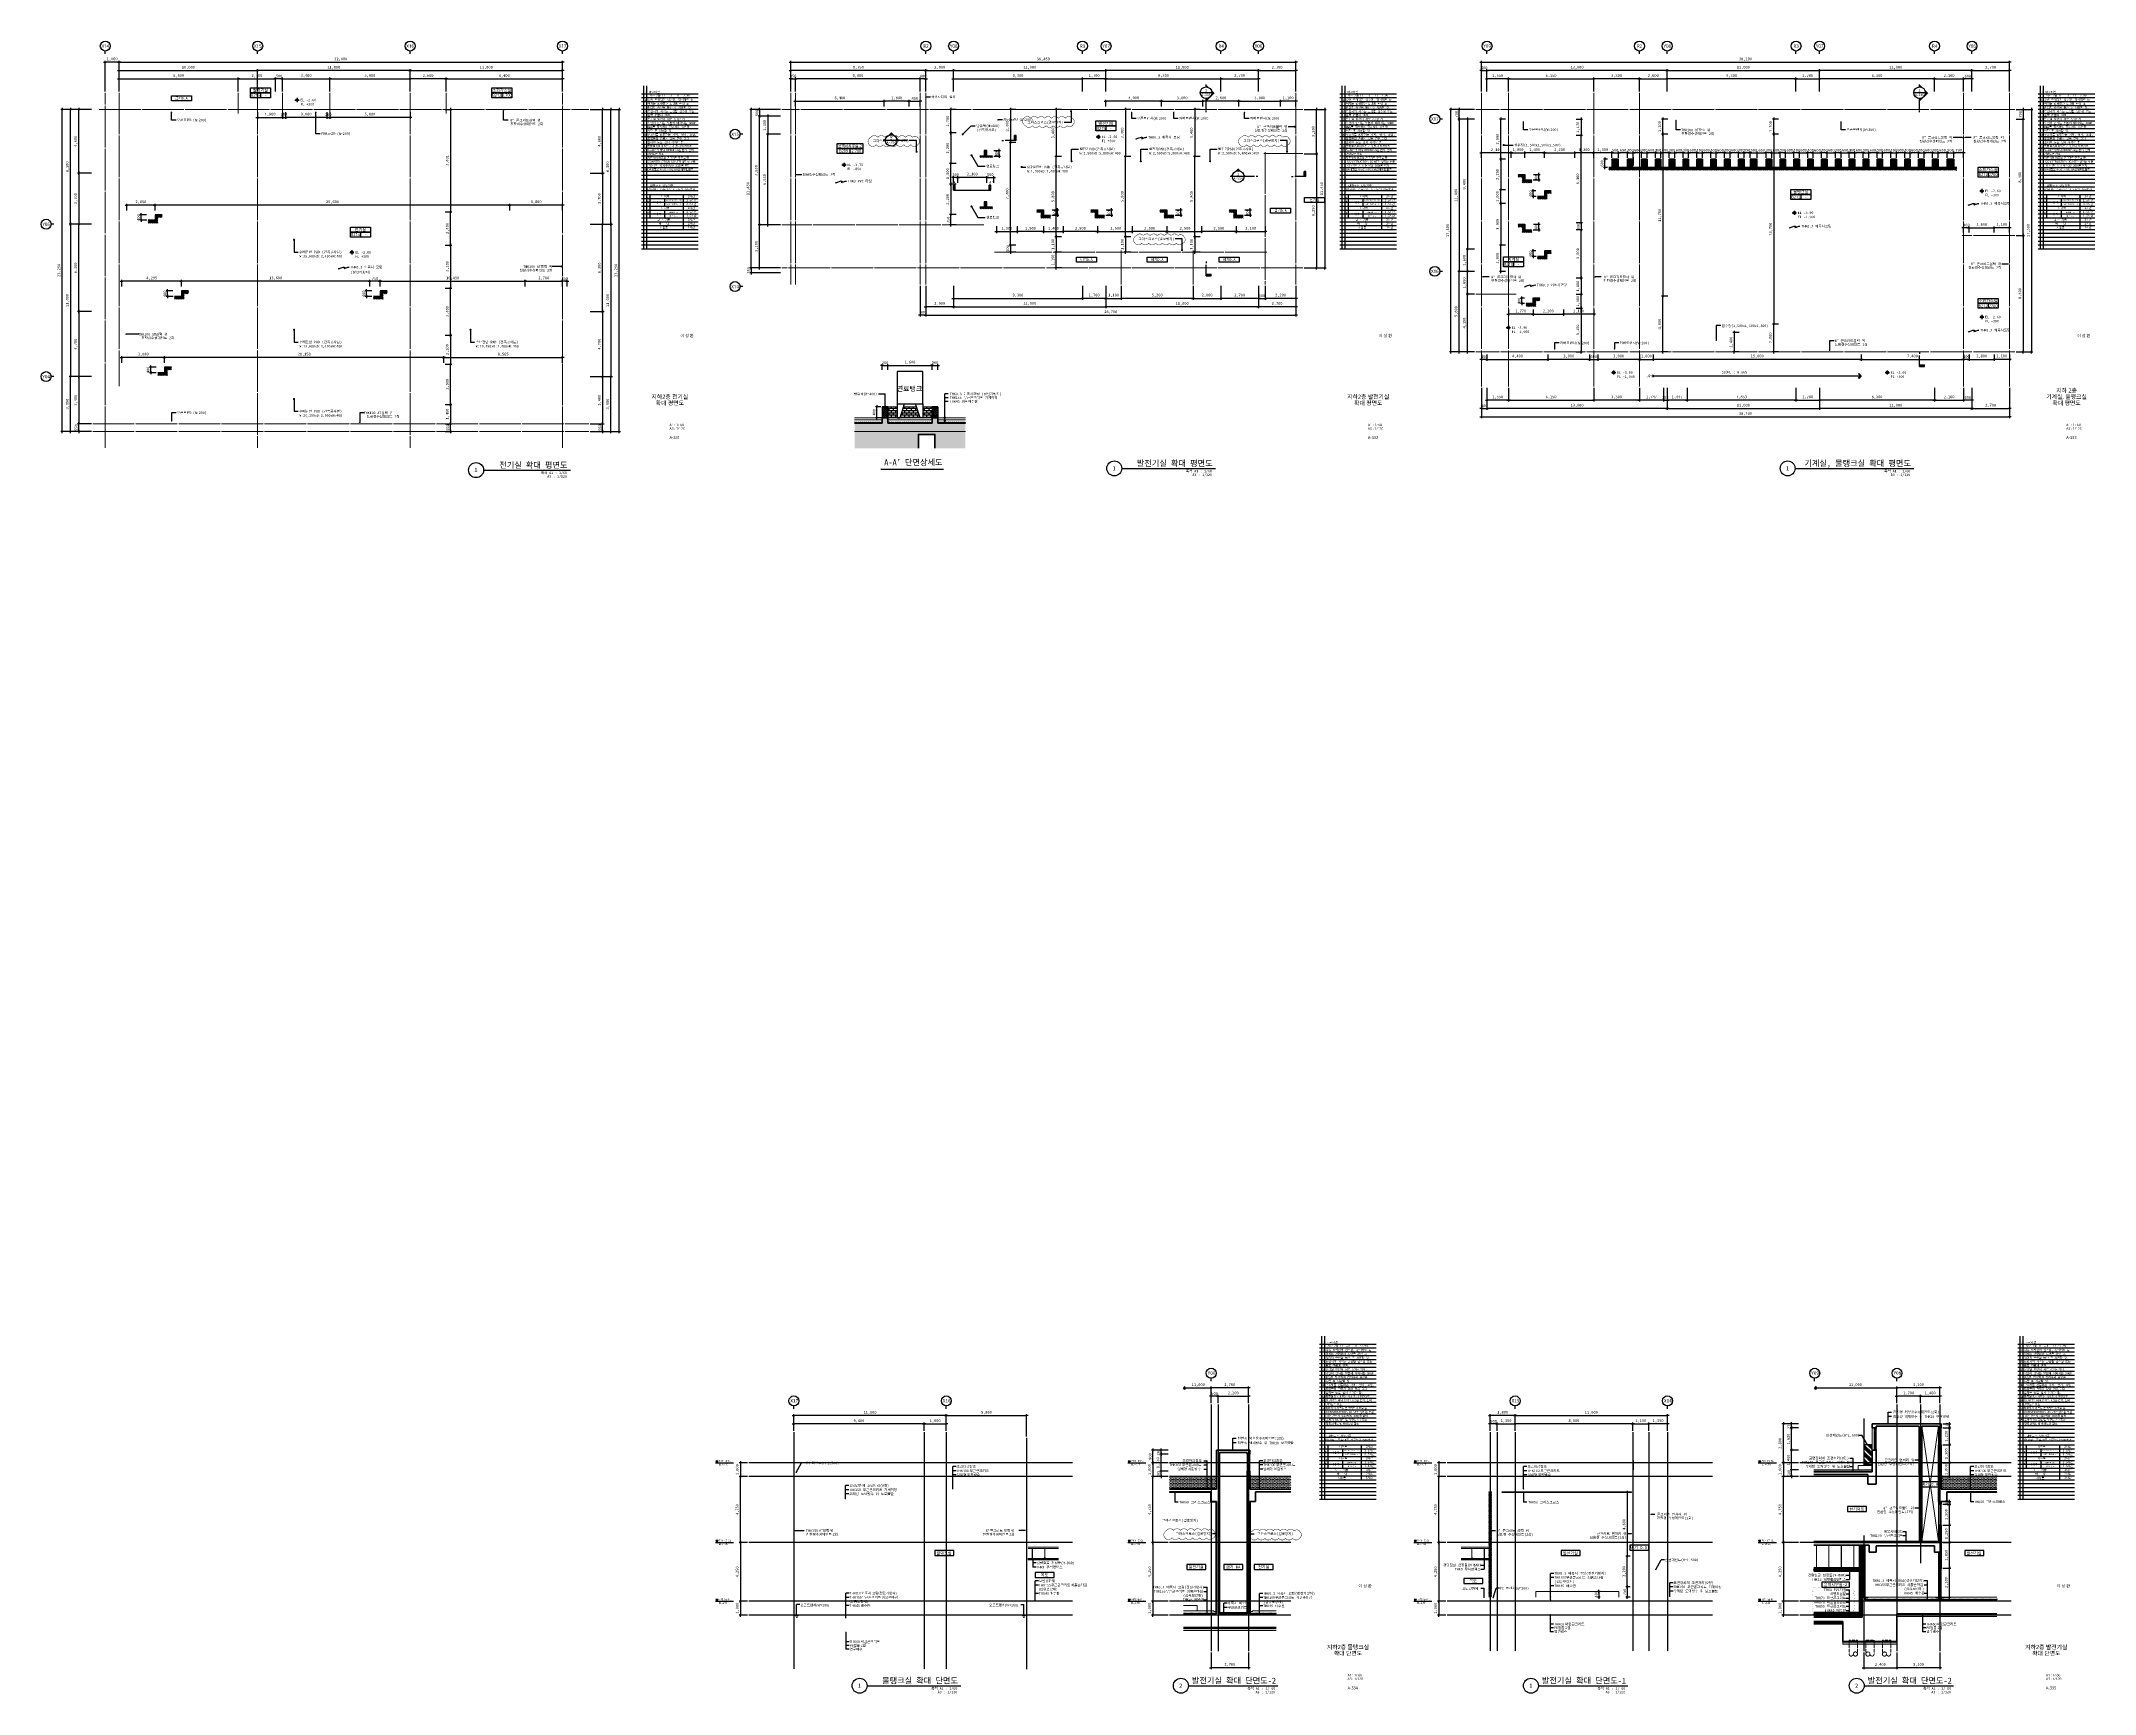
# Model space of a CAD drawing. Header units: inches. Extents: x 2004 to 150234, y 6875187 to 6994525.
import ezdxf
from ezdxf.enums import TextEntityAlignment as Align
from ezdxf.xclip import XClip

# ---------------------------------------------------------------- set-up
doc = ezdxf.new("R2010")
doc.units = ezdxf.units.IN
doc.header["$MEASUREMENT"] = 0
doc.header["$XCLIPFRAME"] = 2
for name, pattern in [('CEN', [62, 60, -1, 0, -1]), ('CENTER', [65, 60, -2, 1, -2]), ('DASHED', [0.75, 0.5, -0.25]), ('HID', [2.3, 1.5, -0.8]), ('HIDDEN', [0.375, 0.25, -0.125])]:
    doc.linetypes.add(name, pattern=pattern)
doc.layers.get('0').update_dxf_attribs({"linetype": 'CONTINUOUS'})
for name, color, linetype, lineweight in [('A-AXIS-BUBL', 7, 'CONTINUOUS', 25), ('A-AXIS-LINE', 1, 'CEN', 15), ('A-BORD-TEXT', 3, 'CONTINUOUS', 25), ('A-CNTL', 1, 'CEN', 15), ('A-CONC-LIN1', 2, 'CONTINUOUS', 40), ('A-CONC-LIN2', 7, 'CONTINUOUS', 25), ('A-DIMS', 7, 'CONTINUOUS', 25), ('A-DWXM-DOOR', 4, 'CONTINUOUS', 25), ('A-DWXM-WIND', 4, 'CONTINUOUS', 25), ('A-ELEV-LIN2', 7, 'CONTINUOUS', 25), ('A-ELEV-LIN3', 8, 'CONTINUOUS', 18), ('A-FFXS-PAD', 254, 'CONTINUOUS', 18), ('A-MKXS-LEAD', 7, 'CONTINUOUS', 25), ('A-MKXS-MAK1', 3, 'CONTINUOUS', 25), ('A-MKXS-TEXT1', 3, 'CONTINUOUS', 25), ('A-MKXS-TEXT2', 7, 'CONTINUOUS', 25), ('A-MKXX-NAME', 3, 'CONTINUOUS', 25), ('A-MKXX-SYMB', 7, 'CONTINUOUS', 25), ('A-SECT-LIN1', 4, 'CONTINUOUS', 25), ('A-SECT-LIN3', 255, 'CONTINUOUS', 18), ('A-SECT-MESH', 8, 'HID', 18), ('A-WAXM-BLOC', 3, 'CONTINUOUS', 25), ('A-WAXM-DRYW', 4, 'CONTINUOUS', 25), ('A-XXXX-DRBD', 9, 'CONTINUOUS', 20), ('A-XXXX-FIN2', 6, 'CONTINUOUS', 20), ('A-XXXX-HATC', 8, 'CONTINUOUS', 18), ('A-XXXX-HID', 8, 'HIDDEN', 18), ('A-XXXX-INSL2', 8, 'CONTINUOUS', 18), ('A-XXXX-SYMB', 7, 'CONTINUOUS', 25), ('A-XXXX-TXT1', 3, 'CONTINUOUS', 25), ('A-XXXX-TXT2', 3, 'CONTINUOUS', 25), ('A-XXXX-WAT1', 9, 'HID', 20), ('REV-202205', 20, 'CONTINUOUS', 25)]:
    doc.layers.add(name, color=color, linetype=linetype, lineweight=lineweight)
for name, color, linetype in [('A-CHK', 7, 'CONTINUOUS'), ('A-CONC-SOLD', 253, 'CEN'), ('A-ELEV-PATT', 252, 'CONTINUOUS'), ('AA-AXIS-LINE-1', 1, 'CENTER'), ('AA-TEX-3', 3, 'CONTINUOUS'), ('SYMB', 7, 'CONTINUOUS'), ('T', 3, 'CONTINUOUS'), ('TEXT', 4, 'CONTINUOUS')]:
    doc.layers.add(name, color=color, linetype=linetype)
doc.layers.add('A-XXXX-NPLT', color=144, linetype='CONTINUOUS', plot=False)
doc.styles.add('HY울릉도L', font='H2GTRE.TTF')
doc.styles.get("Standard").update_dxf_attribs({"font": 'SIMPLEX.shx'})
doc.styles.add('돋움체', font='')
doc.styles.add('돋음', font='')
doc.styles.add('맑은 고딕', font='malgun.ttf')
doc.styles.add('맑은고딕', font='malgun.ttf')
doc.styles.get('돋움체').set_extended_font_data('DotumChe')
doc.styles.get('돋음').set_extended_font_data('Dotum')
doc.linetypes.add('와이어메쉬', pattern='A,1,-1,1,-1,1,-1,["X",Standard,S=1,R=0,X=-0.3,Y=-0.5],-1,1,-1,1,-1', length=11)
doc.dimstyles.new('CDIM', dxfattribs={"dimtxt": 2, "dimasz": 0.6, "dimexe": 1, "dimexo": 1, "dimgap": 1, "dimtad": 1, "dimdec": 0, "dimrnd": 0.5, "dimzin": 0, "dimdsep": 32, "dimlunit": 6, "dimtxsty": 'HY울릉도L', "dimblk1": '_CIDOT', "dimblk2": '_CIDOT', "dimsah": 1, "dimcen": 4.5, "dimclrd": 2, "dimclre": 2, "dimclrt": 7, "dimadec": 0, "dimazin": 0, "dimtfac": 1, "dimtdec": 0, "dimtix": 1, "dimtmove": 2, "dimatfit": 1, "dimldrblk": '_CIDOT', "dimfxl": 1, "dimtolj": 1, "dimtzin": 0, "dimlwd": -1, "dimarcsym": 0})
pattern_1 = [(60, (-4368720.03, 6765814.75), (-55.9999996, 96.994845), [56, -56]), (120, (-4368720.03, 6765814.75), (-111.9999996, 2e-07), [56, -56])]

# ---------------------------------------------------------------- blocks, each defined once
blk = doc.blocks.new('NOTE')
at = {"layer": 'A-XXXX-NPLT'}
for p, q in [((1010610, 179546), (1011975, 179546)), ((1010610, 179453), (1011975, 179453)), ((1010610, 179359), (1011975, 179359)), ((1010660, 179733), (1010660, 175813)), ((1010734, 175813), (1010734, 179733)), ((1010610, 179266), (1011975, 179266)), ((1010610, 179173), (1011975, 179173)), ((1010610, 179079), (1011975, 179079)), ((1010610, 178986), (1011975, 178986)), ((1010610, 178893), (1011975, 178893)), ((1010610, 178799), (1011975, 178799)), ((1010610, 178706), (1011975, 178706)), ((1010610, 178613), (1011975, 178613)), ((1010610, 178519), (1011975, 178519)), ((1010610, 178426), (1011975, 178426)), ((1010610, 178333), (1011975, 178333)), ((1010610, 178239), (1011975, 178239)), ((1010610, 178146), (1011975, 178146)), ((1010610, 178053), (1011975, 178053)), ((1010610, 177959), (1011975, 177959)), ((1010610, 177866), (1011975, 177866)), ((1010610, 177773), (1011975, 177773)), ((1010610, 177679), (1011975, 177679)), ((1010610, 177586), (1011975, 177586)), ((1010610, 177493), (1011975, 177493)), ((1010610, 177399), (1011975, 177399)), ((1010610, 177306), (1011975, 177306)), ((1010610, 177213), (1011975, 177213)), ((1010610, 177119), (1011975, 177119)), ((1010610, 177026), (1011975, 177026)), ((1010610, 176933), (1011975, 176933)), ((1010610, 176839), (1011975, 176839)), ((1010610, 176746), (1011975, 176746)), ((1010610, 176653), (1011975, 176653)), ((1010610, 176559), (1011975, 176559)), ((1010610, 176466), (1011975, 176466)), ((1010610, 176373), (1011975, 176373)), ((1010610, 176279), (1011975, 176279)), ((1010610, 176186), (1011975, 176186)), ((1010610, 176093), (1011975, 176093)), ((1010610, 175999), (1011975, 175999)), ((1010610, 175906), (1011975, 175906)), ((1010610, 175813), (1011975, 175813))]:
    blk.add_line(p, q, dxfattribs=at)
blk = doc.blocks.new('_CIDOT')
at = {"color": 0, "linetype": 'ByBlock'}
blk.add_line((2, 0), (-1, 0), dxfattribs=at)
at = {"color": 0, "linetype": 'ByBlock', "const_width": 0.5}
blk.add_lwpolyline([(-0.25, 0, 1), (0.25, 0, 1)], format="xyb", close=True, dxfattribs=at)
blk = doc.blocks.new('*D7')
at = {"layer": 'A-DIMS', "lineweight": -2, "transparency": 16777216}
for p, q in [((19434, 6990895), (19434, 6991895)), ((22834, 6990895), (22834, 6991895))]:
    blk.add_line(p, q, dxfattribs=at)
at = {"layer": 'A-DIMS', "transparency": 16777216}
blk.add_line((19494, 6991795), (22774, 6991795), dxfattribs=at)
at = {"layer": 'A-DIMS', "transparency": 16777216, "xscale": 60, "yscale": 60, "zscale": 60, "rotation": 180}
blk.add_blockref('_CIDOT', (19434, 6991795), dxfattribs=at)
at = {"layer": 'A-DIMS', "transparency": 16777216, "xscale": 60, "yscale": 60, "zscale": 60}
blk.add_blockref('_CIDOT', (22834, 6991795), dxfattribs=at)
at = {"layer": 'A-DIMS', "color": 3, "transparency": 16777216, "insert": (21134, 6992014), "char_height": 200, "attachment_point": 5, "style": '돋움체'}
blk.add_mtext('\\A1;3,400', dxfattribs=at)
blk = doc.blocks.new('*D8')
at = {"layer": 'A-DIMS', "lineweight": -2, "transparency": 16777216}
for p, q in [((7634, 6990895), (7634, 6993095)), ((39634, 6990895), (39634, 6993095))]:
    blk.add_line(p, q, dxfattribs=at)
at = {"layer": 'A-DIMS', "transparency": 16777216}
blk.add_line((7694, 6992995), (39574, 6992995), dxfattribs=at)
at = {"layer": 'A-DIMS', "transparency": 16777216, "xscale": 60, "yscale": 60, "zscale": 60, "rotation": 180}
blk.add_blockref('_CIDOT', (7634, 6992995), dxfattribs=at)
at = {"layer": 'A-DIMS', "transparency": 16777216, "xscale": 60, "yscale": 60, "zscale": 60}
blk.add_blockref('_CIDOT', (39634, 6992995), dxfattribs=at)
at = {"layer": 'A-DIMS', "color": 3, "transparency": 16777216, "insert": (23634, 6993214), "char_height": 200, "attachment_point": 5, "style": '돋움체'}
blk.add_mtext('\\A1;32,000', dxfattribs=at)
blk = doc.blocks.new('*D9')
at = {"layer": 'A-DIMS', "lineweight": -2, "transparency": 16777216}
for p, q in [((7634, 6990895), (7634, 6991895)), ((16234, 6990895), (16234, 6991895))]:
    blk.add_line(p, q, dxfattribs=at)
at = {"layer": 'A-DIMS', "transparency": 16777216}
blk.add_line((7694, 6991795), (16174, 6991795), dxfattribs=at)
at = {"layer": 'A-DIMS', "transparency": 16777216, "xscale": 60, "yscale": 60, "zscale": 60, "rotation": 180}
blk.add_blockref('_CIDOT', (7634, 6991795), dxfattribs=at)
at = {"layer": 'A-DIMS', "transparency": 16777216, "xscale": 60, "yscale": 60, "zscale": 60}
blk.add_blockref('_CIDOT', (16234, 6991795), dxfattribs=at)
at = {"layer": 'A-DIMS', "color": 3, "transparency": 16777216, "insert": (11934, 6992014), "char_height": 200, "attachment_point": 5, "style": '돋움체'}
blk.add_mtext('\\A1;8,600', dxfattribs=at)
blk = doc.blocks.new('*D10')
at = {"layer": 'A-DIMS', "lineweight": -2, "transparency": 16777216}
for p, q in [((55359, 6989095), (53759, 6989095)), ((55362, 6981245), (53759, 6981245))]:
    blk.add_line(p, q, dxfattribs=at)
at = {"layer": 'A-DIMS', "transparency": 16777216}
blk.add_line((53859, 6981305), (53859, 6989035), dxfattribs=at)
at = {"layer": 'A-DIMS', "transparency": 16777216, "xscale": 60, "yscale": 60, "zscale": 60}
for p, rotation in [((53859, 6989095), 90), ((53859, 6981245), 270)]:
    blk.add_blockref('_CIDOT', p, dxfattribs=dict(at, rotation=rotation))
at = {"layer": 'A-DIMS', "color": 3, "transparency": 16777216, "insert": (53640, 6985170), "char_height": 200, "attachment_point": 5, "rotation": 90, "style": '돋움체'}
blk.add_mtext('\\A1;7,850', dxfattribs=at)
blk = doc.blocks.new('*D11')
at = {"layer": 'A-DIMS', "lineweight": -2, "transparency": 16777216}
for p, q in [((55359, 6989595), (53159, 6989595)), ((55359, 6978145), (53159, 6978145))]:
    blk.add_line(p, q, dxfattribs=at)
at = {"layer": 'A-DIMS', "transparency": 16777216}
blk.add_line((53259, 6978205), (53259, 6989535), dxfattribs=at)
at = {"layer": 'A-DIMS', "transparency": 16777216, "xscale": 60, "yscale": 60, "zscale": 60}
for p, rotation in [((53259, 6989595), 90), ((53259, 6978145), 270)]:
    blk.add_blockref('_CIDOT', p, dxfattribs=dict(at, rotation=rotation))
at = {"layer": 'A-DIMS', "color": 3, "transparency": 16777216, "insert": (53040, 6983870), "char_height": 200, "attachment_point": 5, "rotation": 90, "style": '돋움체'}
blk.add_mtext('\\A1;11,450', dxfattribs=at)
blk = doc.blocks.new('*D12')
at = {"layer": 'A-DIMS', "lineweight": -2, "transparency": 16777216}
for p, q in [((55362, 6981245), (53759, 6981245)), ((55359, 6978145), (53759, 6978145))]:
    blk.add_line(p, q, dxfattribs=at)
at = {"layer": 'A-DIMS', "transparency": 16777216}
blk.add_line((53859, 6978205), (53859, 6981185), dxfattribs=at)
at = {"layer": 'A-DIMS', "transparency": 16777216, "xscale": 60, "yscale": 60, "zscale": 60}
for p, rotation in [((53859, 6981245), 90), ((53859, 6978145), 270)]:
    blk.add_blockref('_CIDOT', p, dxfattribs=dict(at, rotation=rotation))
at = {"layer": 'A-DIMS', "color": 3, "transparency": 16777216, "insert": (53640, 6979695), "char_height": 200, "attachment_point": 5, "rotation": 90, "style": '돋움체'}
blk.add_mtext('\\A1;3,100', dxfattribs=at)
blk = doc.blocks.new('*D13')
at = {"layer": 'A-DIMS', "lineweight": -2, "transparency": 16777216}
for p, q in [((28634, 6990895), (28634, 6991895)), ((31234, 6990895), (31234, 6991895))]:
    blk.add_line(p, q, dxfattribs=at)
at = {"layer": 'A-DIMS', "transparency": 16777216}
blk.add_line((31174, 6991795), (28694, 6991795), dxfattribs=at)
at = {"layer": 'A-DIMS', "transparency": 16777216, "xscale": 60, "yscale": 60, "zscale": 60, "rotation": 180}
blk.add_blockref('_CIDOT', (28634, 6991795), dxfattribs=at)
at = {"layer": 'A-DIMS', "transparency": 16777216, "xscale": 60, "yscale": 60, "zscale": 60}
blk.add_blockref('_CIDOT', (31234, 6991795), dxfattribs=at)
at = {"layer": 'A-DIMS', "color": 3, "transparency": 16777216, "insert": (29934, 6992014), "char_height": 200, "attachment_point": 5, "style": '돋움체'}
blk.add_mtext('\\A1;2,600', dxfattribs=at)
blk = doc.blocks.new('*D14')
at = {"layer": 'A-DIMS', "lineweight": -2, "transparency": 16777216}
for p, q in [((31234, 6990895), (31234, 6991895)), ((39634, 6990895), (39634, 6991895))]:
    blk.add_line(p, q, dxfattribs=at)
at = {"layer": 'A-DIMS', "transparency": 16777216}
blk.add_line((31294, 6991795), (39574, 6991795), dxfattribs=at)
at = {"layer": 'A-DIMS', "transparency": 16777216, "xscale": 60, "yscale": 60, "zscale": 60, "rotation": 180}
blk.add_blockref('_CIDOT', (31234, 6991795), dxfattribs=at)
at = {"layer": 'A-DIMS', "transparency": 16777216, "xscale": 60, "yscale": 60, "zscale": 60}
blk.add_blockref('_CIDOT', (39634, 6991795), dxfattribs=at)
at = {"layer": 'A-DIMS', "color": 3, "transparency": 16777216, "insert": (35434, 6992014), "char_height": 200, "attachment_point": 5, "style": '돋움체'}
blk.add_mtext('\\A1;8,400', dxfattribs=at)
blk = doc.blocks.new('*D15')
at = {"layer": 'A-DIMS', "lineweight": -2, "transparency": 16777216}
for p, q in [((5634, 6989595), (3434, 6989595)), ((5634, 6966345), (3434, 6966345))]:
    blk.add_line(p, q, dxfattribs=at)
at = {"layer": 'A-DIMS', "transparency": 16777216}
blk.add_line((3534, 6966405), (3534, 6989535), dxfattribs=at)
at = {"layer": 'A-DIMS', "transparency": 16777216, "xscale": 60, "yscale": 60, "zscale": 60}
for p, rotation in [((3534, 6989595), 90), ((3534, 6966345), 270)]:
    blk.add_blockref('_CIDOT', p, dxfattribs=dict(at, rotation=rotation))
at = {"layer": 'A-DIMS', "color": 3, "transparency": 16777216, "insert": (3315, 6977970), "char_height": 200, "attachment_point": 5, "rotation": 90, "style": '돋움체'}
blk.add_mtext('\\A1;23,250', dxfattribs=at)
blk = doc.blocks.new('*D16')
at = {"layer": 'A-DIMS', "lineweight": -2, "transparency": 16777216}
for p, q in [((5634, 6989595), (4034, 6989595)), ((5634, 6981295), (4034, 6981295))]:
    blk.add_line(p, q, dxfattribs=at)
at = {"layer": 'A-DIMS', "transparency": 16777216}
blk.add_line((4134, 6981355), (4134, 6989535), dxfattribs=at)
at = {"layer": 'A-DIMS', "transparency": 16777216, "xscale": 60, "yscale": 60, "zscale": 60}
for p, rotation in [((4134, 6989595), 90), ((4134, 6981295), 270)]:
    blk.add_blockref('_CIDOT', p, dxfattribs=dict(at, rotation=rotation))
at = {"layer": 'A-DIMS', "color": 3, "transparency": 16777216, "insert": (3915, 6985445), "char_height": 200, "attachment_point": 5, "rotation": 90, "style": '돋움체'}
blk.add_mtext('\\A1;8,300', dxfattribs=at)
blk = doc.blocks.new('*D17')
at = {"layer": 'A-DIMS', "transparency": 16777216}
for p, q in [((18874, 6991795), (18814, 6991795)), ((19434, 6991795), (18934, 6991795)), ((19494, 6991795), (19554, 6991795))]:
    blk.add_line(p, q, dxfattribs=at)
at = {"layer": 'A-DIMS', "lineweight": -2, "transparency": 16777216}
for p, q in [((18934, 6990895), (18934, 6991895)), ((19434, 6990895), (19434, 6991895))]:
    blk.add_line(p, q, dxfattribs=at)
at = {"layer": 'A-DIMS', "transparency": 16777216, "xscale": 60, "yscale": 60, "zscale": 60}
blk.add_blockref('_CIDOT', (18934, 6991795), dxfattribs=at)
at = {"layer": 'A-DIMS', "transparency": 16777216, "xscale": 60, "yscale": 60, "zscale": 60, "rotation": 180}
blk.add_blockref('_CIDOT', (19434, 6991795), dxfattribs=at)
at = {"layer": 'A-DIMS', "color": 3, "transparency": 16777216, "insert": (19184, 6991995), "char_height": 200, "attachment_point": 5, "style": '돋움체'}
blk.add_mtext('\\A1;500', dxfattribs=at)
blk = doc.blocks.new('*D18')
at = {"layer": 'A-DIMS', "lineweight": -2, "transparency": 16777216}
for p, q in [((28634, 6990895), (28634, 6992495)), ((39634, 6990895), (39634, 6992495))]:
    blk.add_line(p, q, dxfattribs=at)
at = {"layer": 'A-DIMS', "transparency": 16777216}
blk.add_line((28694, 6992395), (39574, 6992395), dxfattribs=at)
at = {"layer": 'A-DIMS', "transparency": 16777216, "xscale": 60, "yscale": 60, "zscale": 60, "rotation": 180}
blk.add_blockref('_CIDOT', (28634, 6992395), dxfattribs=at)
at = {"layer": 'A-DIMS', "transparency": 16777216, "xscale": 60, "yscale": 60, "zscale": 60}
blk.add_blockref('_CIDOT', (39634, 6992395), dxfattribs=at)
at = {"layer": 'A-DIMS', "color": 3, "transparency": 16777216, "insert": (34134, 6992614), "char_height": 200, "attachment_point": 5, "style": '돋움체'}
blk.add_mtext('\\A1;11,000', dxfattribs=at)
blk = doc.blocks.new('*D19')
at = {"layer": 'A-DIMS', "lineweight": -2, "transparency": 16777216}
for p, q in [((17634, 6990895), (17634, 6992495)), ((28634, 6990895), (28634, 6992495))]:
    blk.add_line(p, q, dxfattribs=at)
at = {"layer": 'A-DIMS', "transparency": 16777216}
blk.add_line((28574, 6992395), (17694, 6992395), dxfattribs=at)
at = {"layer": 'A-DIMS', "transparency": 16777216, "xscale": 60, "yscale": 60, "zscale": 60, "rotation": 180}
blk.add_blockref('_CIDOT', (17634, 6992395), dxfattribs=at)
at = {"layer": 'A-DIMS', "transparency": 16777216, "xscale": 60, "yscale": 60, "zscale": 60}
blk.add_blockref('_CIDOT', (28634, 6992395), dxfattribs=at)
at = {"layer": 'A-DIMS', "color": 3, "transparency": 16777216, "insert": (23134, 6992614), "char_height": 200, "attachment_point": 5, "style": '돋움체'}
blk.add_mtext('\\A1;11,000', dxfattribs=at)
blk = doc.blocks.new('*D20')
at = {"layer": 'A-DIMS', "lineweight": -2, "transparency": 16777216}
for p, q in [((7634, 6990895), (7634, 6992495)), ((17634, 6990895), (17634, 6992495))]:
    blk.add_line(p, q, dxfattribs=at)
at = {"layer": 'A-DIMS', "transparency": 16777216}
blk.add_line((7694, 6992395), (17574, 6992395), dxfattribs=at)
at = {"layer": 'A-DIMS', "transparency": 16777216, "xscale": 60, "yscale": 60, "zscale": 60, "rotation": 180}
blk.add_blockref('_CIDOT', (7634, 6992395), dxfattribs=at)
at = {"layer": 'A-DIMS', "transparency": 16777216, "xscale": 60, "yscale": 60, "zscale": 60}
blk.add_blockref('_CIDOT', (17634, 6992395), dxfattribs=at)
at = {"layer": 'A-DIMS', "color": 3, "transparency": 16777216, "insert": (12634, 6992614), "char_height": 200, "attachment_point": 5, "style": '돋움체'}
blk.add_mtext('\\A1;10,000', dxfattribs=at)
blk = doc.blocks.new('*D21')
at = {"layer": 'A-DIMS', "lineweight": -2, "transparency": 16777216}
for p, q in [((16234, 6990895), (16234, 6991895)), ((18934, 6990895), (18934, 6991895))]:
    blk.add_line(p, q, dxfattribs=at)
at = {"layer": 'A-DIMS', "transparency": 16777216}
blk.add_line((16294, 6991795), (18874, 6991795), dxfattribs=at)
at = {"layer": 'A-DIMS', "transparency": 16777216, "xscale": 60, "yscale": 60, "zscale": 60, "rotation": 180}
blk.add_blockref('_CIDOT', (16234, 6991795), dxfattribs=at)
at = {"layer": 'A-DIMS', "transparency": 16777216, "xscale": 60, "yscale": 60, "zscale": 60}
blk.add_blockref('_CIDOT', (18934, 6991795), dxfattribs=at)
at = {"layer": 'A-DIMS', "color": 3, "transparency": 16777216, "insert": (17584, 6992014), "char_height": 200, "attachment_point": 5, "style": '돋움체'}
blk.add_mtext('\\A1;2,700', dxfattribs=at)
blk = doc.blocks.new('*D22')
at = {"layer": 'A-DIMS', "lineweight": -2, "transparency": 16777216}
for p, q in [((22834, 6990895), (22834, 6991895)), ((28634, 6990895), (28634, 6991895))]:
    blk.add_line(p, q, dxfattribs=at)
at = {"layer": 'A-DIMS', "transparency": 16777216}
blk.add_line((22894, 6991795), (28574, 6991795), dxfattribs=at)
at = {"layer": 'A-DIMS', "transparency": 16777216, "xscale": 60, "yscale": 60, "zscale": 60, "rotation": 180}
blk.add_blockref('_CIDOT', (22834, 6991795), dxfattribs=at)
at = {"layer": 'A-DIMS', "transparency": 16777216, "xscale": 60, "yscale": 60, "zscale": 60}
blk.add_blockref('_CIDOT', (28634, 6991795), dxfattribs=at)
at = {"layer": 'A-DIMS', "color": 3, "transparency": 16777216, "insert": (25734, 6992014), "char_height": 200, "attachment_point": 5, "style": '돋움체'}
blk.add_mtext('\\A1;5,800', dxfattribs=at)
blk = doc.blocks.new('*D23')
at = {"layer": 'A-DIMS', "lineweight": -2, "transparency": 16777216}
for p, q in [((6634, 6990895), (6634, 6993095)), ((7634, 6990895), (7634, 6993095))]:
    blk.add_line(p, q, dxfattribs=at)
at = {"layer": 'A-DIMS', "transparency": 16777216}
blk.add_line((7574, 6992995), (6694, 6992995), dxfattribs=at)
at = {"layer": 'A-DIMS', "transparency": 16777216, "xscale": 60, "yscale": 60, "zscale": 60, "rotation": 180}
blk.add_blockref('_CIDOT', (6634, 6992995), dxfattribs=at)
at = {"layer": 'A-DIMS', "transparency": 16777216, "xscale": 60, "yscale": 60, "zscale": 60}
blk.add_blockref('_CIDOT', (7634, 6992995), dxfattribs=at)
at = {"layer": 'A-DIMS', "color": 3, "transparency": 16777216, "insert": (7134, 6993214), "char_height": 200, "attachment_point": 5, "style": '돋움체'}
blk.add_mtext('\\A1;1,000', dxfattribs=at)
blk = doc.blocks.new('*D24')
at = {"layer": 'A-DIMS', "lineweight": -2, "transparency": 16777216}
for p, q in [((78859, 6981946), (79358, 6981946)), ((78871, 6982346), (79358, 6982346))]:
    blk.add_line(p, q, dxfattribs=at)
at = {"layer": 'A-DIMS', "transparency": 16777216}
for p, q in [((79258, 6982406), (79258, 6982466)), ((79258, 6981946), (79258, 6982346)), ((79258, 6981886), (79258, 6981826))]:
    blk.add_line(p, q, dxfattribs=at)
at = {"layer": 'A-DIMS', "transparency": 16777216, "xscale": 60, "yscale": 60, "zscale": 60}
for p, rotation in [((79258, 6982346), 270), ((79258, 6981946), 90)]:
    blk.add_blockref('_CIDOT', p, dxfattribs=dict(at, rotation=rotation))
at = {"layer": 'A-DIMS', "color": 3, "transparency": 16777216, "insert": (79058, 6982146), "char_height": 200, "attachment_point": 5, "rotation": 90, "style": '돋움체'}
blk.add_mtext('\\A1;400', dxfattribs=at)
blk = doc.blocks.new('*D25')
at = {"layer": 'A-DIMS', "lineweight": -2, "transparency": 16777216}
for p, q in [((83859, 6981946), (84358, 6981946)), ((83871, 6982346), (84358, 6982346))]:
    blk.add_line(p, q, dxfattribs=at)
at = {"layer": 'A-DIMS', "transparency": 16777216}
for p, q in [((84258, 6982406), (84258, 6982466)), ((84258, 6981946), (84258, 6982346)), ((84258, 6981886), (84258, 6981826))]:
    blk.add_line(p, q, dxfattribs=at)
at = {"layer": 'A-DIMS', "transparency": 16777216, "xscale": 60, "yscale": 60, "zscale": 60}
for p, rotation in [((84258, 6982346), 270), ((84258, 6981946), 90)]:
    blk.add_blockref('_CIDOT', p, dxfattribs=dict(at, rotation=rotation))
at = {"layer": 'A-DIMS', "color": 3, "transparency": 16777216, "insert": (84058, 6982146), "char_height": 200, "attachment_point": 5, "rotation": 90, "style": '돋움체'}
blk.add_mtext('\\A1;400', dxfattribs=at)
blk = doc.blocks.new('*D26')
at = {"layer": 'A-DIMS', "lineweight": -2, "transparency": 16777216}
for p, q in [((88859, 6981946), (89358, 6981946)), ((88871, 6982346), (89358, 6982346))]:
    blk.add_line(p, q, dxfattribs=at)
at = {"layer": 'A-DIMS', "transparency": 16777216}
for p, q in [((89258, 6982406), (89258, 6982466)), ((89258, 6981946), (89258, 6982346)), ((89258, 6981886), (89258, 6981826))]:
    blk.add_line(p, q, dxfattribs=at)
at = {"layer": 'A-DIMS', "transparency": 16777216, "xscale": 60, "yscale": 60, "zscale": 60}
for p, rotation in [((89258, 6982346), 270), ((89258, 6981946), 90)]:
    blk.add_blockref('_CIDOT', p, dxfattribs=dict(at, rotation=rotation))
at = {"layer": 'A-DIMS', "color": 3, "transparency": 16777216, "insert": (89058, 6982146), "char_height": 200, "attachment_point": 5, "rotation": 90, "style": '돋움체'}
blk.add_mtext('\\A1;400', dxfattribs=at)
blk = doc.blocks.new('*D33')
at = {"layer": 'A-DIMS', "lineweight": -2, "transparency": 16777216}
for p, q in [((78859, 6990895), (78859, 6991895)), ((87159, 6990895), (87159, 6991895))]:
    blk.add_line(p, q, dxfattribs=at)
at = {"layer": 'A-DIMS', "transparency": 16777216}
blk.add_line((78919, 6991795), (87099, 6991795), dxfattribs=at)
at = {"layer": 'A-DIMS', "transparency": 16777216, "xscale": 60, "yscale": 60, "zscale": 60, "rotation": 180}
blk.add_blockref('_CIDOT', (78859, 6991795), dxfattribs=at)
at = {"layer": 'A-DIMS', "transparency": 16777216, "xscale": 60, "yscale": 60, "zscale": 60}
blk.add_blockref('_CIDOT', (87159, 6991795), dxfattribs=at)
at = {"layer": 'A-DIMS', "color": 3, "transparency": 16777216, "insert": (83009, 6992014), "char_height": 200, "attachment_point": 5, "style": '돋움체'}
blk.add_mtext('\\A1;8,300', dxfattribs=at)
blk = doc.blocks.new('*D34')
at = {"layer": 'A-DIMS', "lineweight": -2, "transparency": 16777216}
for p, q in [((56109, 6990895), (56109, 6993095)), ((92559, 6990895), (92559, 6993095))]:
    blk.add_line(p, q, dxfattribs=at)
at = {"layer": 'A-DIMS', "transparency": 16777216}
blk.add_line((56169, 6992995), (92499, 6992995), dxfattribs=at)
at = {"layer": 'A-DIMS', "transparency": 16777216, "xscale": 60, "yscale": 60, "zscale": 60, "rotation": 180}
blk.add_blockref('_CIDOT', (56109, 6992995), dxfattribs=at)
at = {"layer": 'A-DIMS', "transparency": 16777216, "xscale": 60, "yscale": 60, "zscale": 60}
blk.add_blockref('_CIDOT', (92559, 6992995), dxfattribs=at)
at = {"layer": 'A-DIMS', "color": 3, "transparency": 16777216, "insert": (74334, 6993214), "char_height": 200, "attachment_point": 5, "style": '돋움체'}
blk.add_mtext('\\A1;36,450', dxfattribs=at)
blk = doc.blocks.new('*D35')
at = {"layer": 'A-DIMS', "lineweight": -2, "transparency": 16777216}
for p, q in [((65859, 6990895), (65859, 6992495)), ((67859, 6990895), (67859, 6992495))]:
    blk.add_line(p, q, dxfattribs=at)
at = {"layer": 'A-DIMS', "transparency": 16777216}
blk.add_line((65919, 6992395), (67799, 6992395), dxfattribs=at)
at = {"layer": 'A-DIMS', "transparency": 16777216, "xscale": 60, "yscale": 60, "zscale": 60, "rotation": 180}
blk.add_blockref('_CIDOT', (65859, 6992395), dxfattribs=at)
at = {"layer": 'A-DIMS', "transparency": 16777216, "xscale": 60, "yscale": 60, "zscale": 60}
blk.add_blockref('_CIDOT', (67859, 6992395), dxfattribs=at)
at = {"layer": 'A-DIMS', "color": 3, "transparency": 16777216, "insert": (66859, 6992614), "char_height": 200, "attachment_point": 5, "style": '돋움체'}
blk.add_mtext('\\A1;2,000', dxfattribs=at)
blk = doc.blocks.new('*D32')
at = {"layer": 'A-DIMS', "lineweight": -2, "transparency": 16777216}
for p, q in [((89859, 6990895), (89859, 6992495)), ((92559, 6990895), (92559, 6992495))]:
    blk.add_line(p, q, dxfattribs=at)
at = {"layer": 'A-DIMS', "transparency": 16777216}
blk.add_line((89919, 6992395), (92499, 6992395), dxfattribs=at)
at = {"layer": 'A-DIMS', "transparency": 16777216, "xscale": 60, "yscale": 60, "zscale": 60, "rotation": 180}
blk.add_blockref('_CIDOT', (89859, 6992395), dxfattribs=at)
at = {"layer": 'A-DIMS', "transparency": 16777216, "xscale": 60, "yscale": 60, "zscale": 60}
blk.add_blockref('_CIDOT', (92559, 6992395), dxfattribs=at)
at = {"layer": 'A-DIMS', "color": 3, "transparency": 16777216, "insert": (91209, 6992614), "char_height": 200, "attachment_point": 5, "style": '돋움체'}
blk.add_mtext('\\A1;2,700', dxfattribs=at)
blk = doc.blocks.new('*D27')
at = {"layer": 'A-DIMS', "lineweight": -2, "transparency": 16777216}
for p, q in [((77159, 6990895), (77159, 6991895)), ((78859, 6990895), (78859, 6991895))]:
    blk.add_line(p, q, dxfattribs=at)
at = {"layer": 'A-DIMS', "transparency": 16777216}
blk.add_line((78799, 6991795), (77219, 6991795), dxfattribs=at)
at = {"layer": 'A-DIMS', "transparency": 16777216, "xscale": 60, "yscale": 60, "zscale": 60, "rotation": 180}
blk.add_blockref('_CIDOT', (77159, 6991795), dxfattribs=at)
at = {"layer": 'A-DIMS', "transparency": 16777216, "xscale": 60, "yscale": 60, "zscale": 60}
blk.add_blockref('_CIDOT', (78859, 6991795), dxfattribs=at)
at = {"layer": 'A-DIMS', "color": 3, "transparency": 16777216, "insert": (78009, 6992014), "char_height": 200, "attachment_point": 5, "style": '돋움체'}
blk.add_mtext('\\A1;1,700', dxfattribs=at)
blk = doc.blocks.new('*D28')
at = {"layer": 'A-DIMS', "lineweight": -2, "transparency": 16777216}
for p, q in [((78859, 6990895), (78859, 6992495)), ((89859, 6990895), (89859, 6992495))]:
    blk.add_line(p, q, dxfattribs=at)
at = {"layer": 'A-DIMS', "transparency": 16777216}
blk.add_line((89799, 6992395), (78919, 6992395), dxfattribs=at)
at = {"layer": 'A-DIMS', "transparency": 16777216, "xscale": 60, "yscale": 60, "zscale": 60, "rotation": 180}
blk.add_blockref('_CIDOT', (78859, 6992395), dxfattribs=at)
at = {"layer": 'A-DIMS', "transparency": 16777216, "xscale": 60, "yscale": 60, "zscale": 60}
blk.add_blockref('_CIDOT', (89859, 6992395), dxfattribs=at)
at = {"layer": 'A-DIMS', "color": 3, "transparency": 16777216, "insert": (84359, 6992614), "char_height": 200, "attachment_point": 5, "style": '돋움체'}
blk.add_mtext('\\A1;11,000', dxfattribs=at)
blk = doc.blocks.new('*D29')
at = {"layer": 'A-DIMS', "lineweight": -2, "transparency": 16777216}
for p, q in [((67859, 6990895), (67859, 6991895)), ((77159, 6990895), (77159, 6991895))]:
    blk.add_line(p, q, dxfattribs=at)
at = {"layer": 'A-DIMS', "transparency": 16777216}
blk.add_line((67919, 6991795), (77099, 6991795), dxfattribs=at)
at = {"layer": 'A-DIMS', "transparency": 16777216, "xscale": 60, "yscale": 60, "zscale": 60, "rotation": 180}
blk.add_blockref('_CIDOT', (67859, 6991795), dxfattribs=at)
at = {"layer": 'A-DIMS', "transparency": 16777216, "xscale": 60, "yscale": 60, "zscale": 60}
blk.add_blockref('_CIDOT', (77159, 6991795), dxfattribs=at)
at = {"layer": 'A-DIMS', "color": 3, "transparency": 16777216, "insert": (72509, 6992014), "char_height": 200, "attachment_point": 5, "style": '돋움체'}
blk.add_mtext('\\A1;9,300', dxfattribs=at)
blk = doc.blocks.new('*D30')
at = {"layer": 'A-DIMS', "lineweight": -2, "transparency": 16777216}
for p, q in [((87159, 6990895), (87159, 6991895)), ((89859, 6990895), (89859, 6991895))]:
    blk.add_line(p, q, dxfattribs=at)
at = {"layer": 'A-DIMS', "transparency": 16777216}
blk.add_line((87219, 6991795), (89799, 6991795), dxfattribs=at)
at = {"layer": 'A-DIMS', "transparency": 16777216, "xscale": 60, "yscale": 60, "zscale": 60, "rotation": 180}
blk.add_blockref('_CIDOT', (87159, 6991795), dxfattribs=at)
at = {"layer": 'A-DIMS', "transparency": 16777216, "xscale": 60, "yscale": 60, "zscale": 60}
blk.add_blockref('_CIDOT', (89859, 6991795), dxfattribs=at)
at = {"layer": 'A-DIMS', "color": 3, "transparency": 16777216, "insert": (88509, 6992014), "char_height": 200, "attachment_point": 5, "style": '돋움체'}
blk.add_mtext('\\A1;2,700', dxfattribs=at)
blk = doc.blocks.new('*D31')
at = {"layer": 'A-DIMS', "lineweight": -2, "transparency": 16777216}
for p, q in [((56109, 6990895), (56109, 6992495)), ((65859, 6990895), (65859, 6992495))]:
    blk.add_line(p, q, dxfattribs=at)
at = {"layer": 'A-DIMS', "transparency": 16777216}
blk.add_line((65799, 6992395), (56169, 6992395), dxfattribs=at)
at = {"layer": 'A-DIMS', "transparency": 16777216, "xscale": 60, "yscale": 60, "zscale": 60, "rotation": 180}
blk.add_blockref('_CIDOT', (56109, 6992395), dxfattribs=at)
at = {"layer": 'A-DIMS', "transparency": 16777216, "xscale": 60, "yscale": 60, "zscale": 60}
blk.add_blockref('_CIDOT', (65859, 6992395), dxfattribs=at)
at = {"layer": 'A-DIMS', "color": 3, "transparency": 16777216, "insert": (60984, 6992614), "char_height": 200, "attachment_point": 5, "style": '돋움체'}
blk.add_mtext('\\A1;9,750', dxfattribs=at)
blk = doc.blocks.new('*D36')
at = {"layer": 'A-DIMS', "lineweight": -2, "transparency": 16777216}
for p, q in [((31170, 6989595), (31657, 6989595)), ((31170, 6982195), (31657, 6982195))]:
    blk.add_line(p, q, dxfattribs=at)
at = {"layer": 'A-DIMS', "transparency": 16777216}
blk.add_line((31557, 6989535), (31557, 6982255), dxfattribs=at)
at = {"layer": 'A-DIMS', "transparency": 16777216, "xscale": 60, "yscale": 60, "zscale": 60}
for p, rotation in [((31557, 6989595), 90), ((31557, 6982195), 270)]:
    blk.add_blockref('_CIDOT', p, dxfattribs=dict(at, rotation=rotation))
at = {"layer": 'A-DIMS', "color": 3, "transparency": 16777216, "insert": (31338, 6985895), "char_height": 200, "attachment_point": 5, "rotation": 90, "style": '돋움체'}
blk.add_mtext('\\A1;7,401', dxfattribs=at)
blk = doc.blocks.new('*D37')
at = {"layer": 'A-DIMS', "lineweight": -2, "transparency": 16777216}
for p, q in [((31170, 6982195), (31657, 6982195)), ((31170, 6979795), (31657, 6979795))]:
    blk.add_line(p, q, dxfattribs=at)
at = {"layer": 'A-DIMS', "transparency": 16777216}
blk.add_line((31557, 6979855), (31557, 6982135), dxfattribs=at)
at = {"layer": 'A-DIMS', "transparency": 16777216, "xscale": 60, "yscale": 60, "zscale": 60}
for p, rotation in [((31557, 6982195), 90), ((31557, 6979795), 270)]:
    blk.add_blockref('_CIDOT', p, dxfattribs=dict(at, rotation=rotation))
at = {"layer": 'A-DIMS', "color": 3, "transparency": 16777216, "insert": (31338, 6980995), "char_height": 200, "attachment_point": 5, "rotation": 90, "style": '돋움체'}
blk.add_mtext('\\A1;2,400', dxfattribs=at)
blk = doc.blocks.new('*D38')
at = {"layer": 'A-DIMS', "lineweight": -2, "transparency": 16777216}
for p, q in [((31170, 6979795), (31657, 6979795)), ((31170, 6976695), (31657, 6976695))]:
    blk.add_line(p, q, dxfattribs=at)
at = {"layer": 'A-DIMS', "transparency": 16777216}
blk.add_line((31557, 6979735), (31557, 6976755), dxfattribs=at)
at = {"layer": 'A-DIMS', "transparency": 16777216, "xscale": 60, "yscale": 60, "zscale": 60}
for p, rotation in [((31557, 6979795), 90), ((31557, 6976695), 270)]:
    blk.add_blockref('_CIDOT', p, dxfattribs=dict(at, rotation=rotation))
at = {"layer": 'A-DIMS', "color": 3, "transparency": 16777216, "insert": (31338, 6978245), "char_height": 200, "attachment_point": 5, "rotation": 90, "style": '돋움체'}
blk.add_mtext('\\A1;3,100', dxfattribs=at)
blk = doc.blocks.new('*D39')
at = {"layer": 'A-DIMS', "lineweight": -2, "transparency": 16777216}
for p, q in [((31170, 6976695), (31657, 6976695)), ((31170, 6973295), (31657, 6973295))]:
    blk.add_line(p, q, dxfattribs=at)
at = {"layer": 'A-DIMS', "transparency": 16777216}
blk.add_line((31557, 6973355), (31557, 6976635), dxfattribs=at)
at = {"layer": 'A-DIMS', "transparency": 16777216, "xscale": 60, "yscale": 60, "zscale": 60}
for p, rotation in [((31557, 6976695), 90), ((31557, 6973295), 270)]:
    blk.add_blockref('_CIDOT', p, dxfattribs=dict(at, rotation=rotation))
at = {"layer": 'A-DIMS', "color": 3, "transparency": 16777216, "insert": (31338, 6974995), "char_height": 200, "attachment_point": 5, "rotation": 90, "style": '돋움체'}
blk.add_mtext('\\A1;3,400', dxfattribs=at)
blk = doc.blocks.new('*D40')
at = {"layer": 'A-DIMS', "lineweight": -2, "transparency": 16777216}
for p, q in [((31170, 6973295), (31657, 6973295)), ((31170, 6971195), (31657, 6971195))]:
    blk.add_line(p, q, dxfattribs=at)
at = {"layer": 'A-DIMS', "transparency": 16777216}
blk.add_line((31557, 6973235), (31557, 6971255), dxfattribs=at)
at = {"layer": 'A-DIMS', "transparency": 16777216, "xscale": 60, "yscale": 60, "zscale": 60}
for p, rotation in [((31557, 6973295), 90), ((31557, 6971195), 270)]:
    blk.add_blockref('_CIDOT', p, dxfattribs=dict(at, rotation=rotation))
at = {"layer": 'A-DIMS', "color": 3, "transparency": 16777216, "insert": (31338, 6972245), "char_height": 200, "attachment_point": 5, "rotation": 90, "style": '돋움체'}
blk.add_mtext('\\A1;2,100', dxfattribs=at)
blk = doc.blocks.new('*D41')
at = {"layer": 'A-DIMS', "lineweight": -2, "transparency": 16777216}
for p, q in [((31170, 6971195), (31657, 6971195)), ((31170, 6968295), (31657, 6968295))]:
    blk.add_line(p, q, dxfattribs=at)
at = {"layer": 'A-DIMS', "transparency": 16777216}
blk.add_line((31557, 6968355), (31557, 6971135), dxfattribs=at)
at = {"layer": 'A-DIMS', "transparency": 16777216, "xscale": 60, "yscale": 60, "zscale": 60}
for p, rotation in [((31557, 6971195), 90), ((31557, 6968295), 270)]:
    blk.add_blockref('_CIDOT', p, dxfattribs=dict(at, rotation=rotation))
at = {"layer": 'A-DIMS', "color": 3, "transparency": 16777216, "insert": (31338, 6969745), "char_height": 200, "attachment_point": 5, "rotation": 90, "style": '돋움체'}
blk.add_mtext('\\A1;2,900', dxfattribs=at)
blk = doc.blocks.new('*D42')
at = {"layer": 'A-DIMS', "lineweight": -2, "transparency": 16777216}
for p, q in [((31170, 6968295), (31657, 6968295)), ((31170, 6966895), (31657, 6966895))]:
    blk.add_line(p, q, dxfattribs=at)
at = {"layer": 'A-DIMS', "transparency": 16777216}
blk.add_line((31557, 6968235), (31557, 6966955), dxfattribs=at)
at = {"layer": 'A-DIMS', "transparency": 16777216, "xscale": 60, "yscale": 60, "zscale": 60}
for p, rotation in [((31557, 6968295), 90), ((31557, 6966895), 270)]:
    blk.add_blockref('_CIDOT', p, dxfattribs=dict(at, rotation=rotation))
at = {"layer": 'A-DIMS', "color": 3, "transparency": 16777216, "insert": (31338, 6967595), "char_height": 200, "attachment_point": 5, "rotation": 90, "style": '돋움체'}
blk.add_mtext('\\A1;1,400', dxfattribs=at)
blk = doc.blocks.new('*D43')
at = {"layer": 'A-DIMS', "lineweight": -2, "transparency": 16777216}
for p, q in [((10234, 6982295), (10234, 6982782)), ((35834, 6982295), (35834, 6982782))]:
    blk.add_line(p, q, dxfattribs=at)
at = {"layer": 'A-DIMS', "transparency": 16777216}
blk.add_line((35774, 6982682), (10294, 6982682), dxfattribs=at)
at = {"layer": 'A-DIMS', "transparency": 16777216, "xscale": 60, "yscale": 60, "zscale": 60, "rotation": 180}
blk.add_blockref('_CIDOT', (10234, 6982682), dxfattribs=at)
at = {"layer": 'A-DIMS', "transparency": 16777216, "xscale": 60, "yscale": 60, "zscale": 60}
blk.add_blockref('_CIDOT', (35834, 6982682), dxfattribs=at)
at = {"layer": 'A-DIMS', "color": 3, "transparency": 16777216, "insert": (23034, 6982901), "char_height": 200, "attachment_point": 5, "style": '돋움체'}
blk.add_mtext('\\A1;25,600', dxfattribs=at)
blk = doc.blocks.new('*D44')
at = {"layer": 'A-DIMS', "lineweight": -2, "transparency": 16777216}
for p, q in [((35834, 6982295), (35834, 6982782)), ((39634, 6982295), (39634, 6982782))]:
    blk.add_line(p, q, dxfattribs=at)
at = {"layer": 'A-DIMS', "transparency": 16777216}
blk.add_line((39574, 6982682), (35894, 6982682), dxfattribs=at)
at = {"layer": 'A-DIMS', "transparency": 16777216, "xscale": 60, "yscale": 60, "zscale": 60, "rotation": 180}
blk.add_blockref('_CIDOT', (35834, 6982682), dxfattribs=at)
at = {"layer": 'A-DIMS', "transparency": 16777216, "xscale": 60, "yscale": 60, "zscale": 60}
blk.add_blockref('_CIDOT', (39634, 6982682), dxfattribs=at)
at = {"layer": 'A-DIMS', "color": 3, "transparency": 16777216, "insert": (37734, 6982901), "char_height": 200, "attachment_point": 5, "style": '돋움체'}
blk.add_mtext('\\A1;3,800', dxfattribs=at)
blk = doc.blocks.new('*D45')
at = {"layer": 'A-DIMS', "lineweight": -2, "transparency": 16777216}
for p, q in [((7839, 6971295), (7839, 6971782)), ((10919, 6971295), (10919, 6971782))]:
    blk.add_line(p, q, dxfattribs=at)
at = {"layer": 'A-DIMS', "transparency": 16777216}
blk.add_line((10859, 6971682), (7899, 6971682), dxfattribs=at)
at = {"layer": 'A-DIMS', "transparency": 16777216, "xscale": 60, "yscale": 60, "zscale": 60, "rotation": 180}
blk.add_blockref('_CIDOT', (7839, 6971682), dxfattribs=at)
at = {"layer": 'A-DIMS', "transparency": 16777216, "xscale": 60, "yscale": 60, "zscale": 60}
blk.add_blockref('_CIDOT', (10919, 6971682), dxfattribs=at)
at = {"layer": 'A-DIMS', "color": 3, "transparency": 16777216, "insert": (9379, 6971901), "char_height": 200, "attachment_point": 5, "style": '돋움체'}
blk.add_mtext('\\A1;3,080', dxfattribs=at)
blk = doc.blocks.new('*D46')
at = {"layer": 'A-DIMS', "lineweight": -2, "transparency": 16777216}
for p, q in [((10919, 6971295), (10919, 6971782)), ((31069, 6971295), (31069, 6971782))]:
    blk.add_line(p, q, dxfattribs=at)
at = {"layer": 'A-DIMS', "transparency": 16777216}
blk.add_line((31009, 6971682), (10979, 6971682), dxfattribs=at)
at = {"layer": 'A-DIMS', "transparency": 16777216, "xscale": 60, "yscale": 60, "zscale": 60, "rotation": 180}
blk.add_blockref('_CIDOT', (10919, 6971682), dxfattribs=at)
at = {"layer": 'A-DIMS', "transparency": 16777216, "xscale": 60, "yscale": 60, "zscale": 60}
blk.add_blockref('_CIDOT', (31069, 6971682), dxfattribs=at)
at = {"layer": 'A-DIMS', "color": 3, "transparency": 16777216, "insert": (20994, 6971901), "char_height": 200, "attachment_point": 5, "style": '돋움체'}
blk.add_mtext('\\A1;20,150', dxfattribs=at)
blk = doc.blocks.new('*D47')
at = {"layer": 'A-DIMS', "lineweight": -2, "transparency": 16777216}
for p, q in [((31069, 6971295), (31069, 6971782)), ((39634, 6971295), (39634, 6971782))]:
    blk.add_line(p, q, dxfattribs=at)
at = {"layer": 'A-DIMS', "transparency": 16777216}
blk.add_line((31129, 6971682), (39574, 6971682), dxfattribs=at)
at = {"layer": 'A-DIMS', "transparency": 16777216, "xscale": 60, "yscale": 60, "zscale": 60, "rotation": 180}
blk.add_blockref('_CIDOT', (31069, 6971682), dxfattribs=at)
at = {"layer": 'A-DIMS', "transparency": 16777216, "xscale": 60, "yscale": 60, "zscale": 60}
blk.add_blockref('_CIDOT', (39634, 6971682), dxfattribs=at)
at = {"layer": 'A-DIMS', "color": 3, "transparency": 16777216, "insert": (35352, 6971901), "char_height": 200, "attachment_point": 5, "style": '돋움체'}
blk.add_mtext('\\A1;8,565', dxfattribs=at)
blk = doc.blocks.new('*D48')
at = {"layer": 'A-DIMS', "lineweight": -2, "transparency": 16777216}
for p, q in [((55359, 6989595), (53759, 6989595)), ((55359, 6989095), (53759, 6989095))]:
    blk.add_line(p, q, dxfattribs=at)
at = {"layer": 'A-DIMS', "transparency": 16777216}
for p, q in [((53859, 6989655), (53859, 6989715)), ((53859, 6989595), (53859, 6989095)), ((53859, 6989035), (53859, 6988975))]:
    blk.add_line(p, q, dxfattribs=at)
at = {"layer": 'A-DIMS', "transparency": 16777216, "xscale": 60, "yscale": 60, "zscale": 60}
for p, rotation in [((53859, 6989595), 270), ((53859, 6989095), 90)]:
    blk.add_blockref('_CIDOT', p, dxfattribs=dict(at, rotation=rotation))
at = {"layer": 'A-DIMS', "color": 3, "transparency": 16777216, "insert": (53659, 6989345), "char_height": 200, "attachment_point": 5, "rotation": 90, "style": '돋움체'}
blk.add_mtext('\\A1;500', dxfattribs=at)
blk = doc.blocks.new('*D49')
at = {"layer": 'A-DIMS', "lineweight": -2, "transparency": 16777216}
for p, q in [((55359, 6978145), (53159, 6978145)), ((55359, 6977795), (53159, 6977795))]:
    blk.add_line(p, q, dxfattribs=at)
at = {"layer": 'A-DIMS', "transparency": 16777216}
for p, q in [((53259, 6978205), (53259, 6978265)), ((53259, 6978145), (53259, 6977795)), ((53259, 6977735), (53259, 6977675))]:
    blk.add_line(p, q, dxfattribs=at)
at = {"layer": 'A-DIMS', "transparency": 16777216, "xscale": 60, "yscale": 60, "zscale": 60}
for p, rotation in [((53259, 6978145), 270), ((53259, 6977795), 90)]:
    blk.add_blockref('_CIDOT', p, dxfattribs=dict(at, rotation=rotation))
at = {"layer": 'A-DIMS', "color": 3, "transparency": 16777216, "insert": (53059, 6977970), "char_height": 200, "attachment_point": 5, "rotation": 90, "style": '돋움체'}
blk.add_mtext('\\A1;350', dxfattribs=at)
blk = doc.blocks.new('*D50')
at = {"layer": 'A-DIMS', "lineweight": -2, "transparency": 16777216}
for p, q in [((75659, 6986195), (75172, 6986195)), ((75659, 6980395), (75172, 6980395))]:
    blk.add_line(p, q, dxfattribs=at)
at = {"layer": 'A-DIMS', "transparency": 16777216}
blk.add_line((75272, 6980455), (75272, 6986135), dxfattribs=at)
at = {"layer": 'A-DIMS', "transparency": 16777216, "xscale": 60, "yscale": 60, "zscale": 60}
for p, rotation in [((75272, 6986195), 90), ((75272, 6980395), 270)]:
    blk.add_blockref('_CIDOT', p, dxfattribs=dict(at, rotation=rotation))
at = {"layer": 'A-DIMS', "color": 3, "transparency": 16777216, "insert": (75053, 6983295), "char_height": 200, "attachment_point": 5, "rotation": 90, "style": '돋움체'}
blk.add_mtext('\\A1;5,800', dxfattribs=at)
blk = doc.blocks.new('*D51')
at = {"layer": 'A-DIMS', "lineweight": -2, "transparency": 16777216}
for p, q in [((75659, 6989595), (75172, 6989595)), ((75659, 6986195), (75172, 6986195))]:
    blk.add_line(p, q, dxfattribs=at)
at = {"layer": 'A-DIMS', "transparency": 16777216}
blk.add_line((75272, 6989535), (75272, 6986255), dxfattribs=at)
at = {"layer": 'A-DIMS', "transparency": 16777216, "xscale": 60, "yscale": 60, "zscale": 60}
for p, rotation in [((75272, 6989595), 90), ((75272, 6986195), 270)]:
    blk.add_blockref('_CIDOT', p, dxfattribs=dict(at, rotation=rotation))
at = {"layer": 'A-DIMS', "color": 3, "transparency": 16777216, "insert": (75053, 6987895), "char_height": 200, "attachment_point": 5, "rotation": 90, "style": '돋움체'}
blk.add_mtext('\\A1;3,400', dxfattribs=at)
blk = doc.blocks.new('*D52')
at = {"layer": 'A-DIMS', "lineweight": -2, "transparency": 16777216}
for p, q in [((72359, 6987195), (71872, 6987195)), ((72359, 6979795), (71872, 6979795))]:
    blk.add_line(p, q, dxfattribs=at)
at = {"layer": 'A-DIMS', "transparency": 16777216}
blk.add_line((71972, 6979855), (71972, 6987135), dxfattribs=at)
at = {"layer": 'A-DIMS', "transparency": 16777216, "xscale": 60, "yscale": 60, "zscale": 60}
for p, rotation in [((71972, 6987195), 90), ((71972, 6979795), 270)]:
    blk.add_blockref('_CIDOT', p, dxfattribs=dict(at, rotation=rotation))
at = {"layer": 'A-DIMS', "color": 3, "transparency": 16777216, "insert": (71753, 6983495), "char_height": 200, "attachment_point": 5, "rotation": 90, "style": '돋움체'}
blk.add_mtext('\\A1;7,400', dxfattribs=at)
blk = doc.blocks.new('*D53')
at = {"layer": 'A-DIMS', "lineweight": -2, "transparency": 16777216}
for p, q in [((72359, 6989595), (71872, 6989595)), ((72359, 6987195), (71872, 6987195))]:
    blk.add_line(p, q, dxfattribs=at)
at = {"layer": 'A-DIMS', "transparency": 16777216}
blk.add_line((71972, 6989535), (71972, 6987255), dxfattribs=at)
at = {"layer": 'A-DIMS', "transparency": 16777216, "xscale": 60, "yscale": 60, "zscale": 60}
for p, rotation in [((71972, 6989595), 90), ((71972, 6987195), 270)]:
    blk.add_blockref('_CIDOT', p, dxfattribs=dict(at, rotation=rotation))
at = {"layer": 'A-DIMS', "color": 3, "transparency": 16777216, "insert": (71753, 6988395), "char_height": 200, "attachment_point": 5, "rotation": 90, "style": '돋움체'}
blk.add_mtext('\\A1;2,400', dxfattribs=at)
blk = doc.blocks.new('*D54')
at = {"layer": 'A-DIMS', "lineweight": -2, "transparency": 16777216}
for p, q in [((72359, 6979795), (71872, 6979795)), ((72359, 6979295), (71872, 6979295))]:
    blk.add_line(p, q, dxfattribs=at)
at = {"layer": 'A-DIMS', "transparency": 16777216}
for p, q in [((71972, 6979855), (71972, 6979915)), ((71972, 6979795), (71972, 6979295)), ((71972, 6979235), (71972, 6979175))]:
    blk.add_line(p, q, dxfattribs=at)
at = {"layer": 'A-DIMS', "transparency": 16777216, "xscale": 60, "yscale": 60, "zscale": 60}
for p, rotation in [((71972, 6979795), 270), ((71972, 6979295), 90)]:
    blk.add_blockref('_CIDOT', p, dxfattribs=dict(at, rotation=rotation))
at = {"layer": 'A-DIMS', "color": 3, "transparency": 16777216, "insert": (71772, 6979545), "char_height": 200, "attachment_point": 5, "rotation": 90, "style": '돋움체'}
blk.add_mtext('\\A1;500', dxfattribs=at)
blk = doc.blocks.new('*D55')
at = {"layer": 'A-DIMS', "lineweight": -2, "transparency": 16777216}
for p, q in [((75659, 6980395), (75172, 6980395)), ((75659, 6979295), (75172, 6979295))]:
    blk.add_line(p, q, dxfattribs=at)
at = {"layer": 'A-DIMS', "transparency": 16777216}
blk.add_line((75272, 6980335), (75272, 6979355), dxfattribs=at)
at = {"layer": 'A-DIMS', "transparency": 16777216, "xscale": 60, "yscale": 60, "zscale": 60}
for p, rotation in [((75272, 6980395), 90), ((75272, 6979295), 270)]:
    blk.add_blockref('_CIDOT', p, dxfattribs=dict(at, rotation=rotation))
at = {"layer": 'A-DIMS', "color": 3, "transparency": 16777216, "insert": (75053, 6979845), "char_height": 200, "attachment_point": 5, "rotation": 90, "style": '돋움체'}
blk.add_mtext('\\A1;1,100', dxfattribs=at)
blk = doc.blocks.new('*D56')
at = {"layer": 'A-DIMS', "lineweight": -2, "transparency": 16777216}
for p, q in [((85659, 6986195), (85172, 6986195)), ((85659, 6980395), (85172, 6980395))]:
    blk.add_line(p, q, dxfattribs=at)
at = {"layer": 'A-DIMS', "transparency": 16777216}
blk.add_line((85272, 6980455), (85272, 6986135), dxfattribs=at)
at = {"layer": 'A-DIMS', "transparency": 16777216, "xscale": 60, "yscale": 60, "zscale": 60}
for p, rotation in [((85272, 6986195), 90), ((85272, 6980395), 270)]:
    blk.add_blockref('_CIDOT', p, dxfattribs=dict(at, rotation=rotation))
at = {"layer": 'A-DIMS', "color": 3, "transparency": 16777216, "insert": (85053, 6983295), "char_height": 200, "attachment_point": 5, "rotation": 90, "style": '돋움체'}
blk.add_mtext('\\A1;5,800', dxfattribs=at)
blk = doc.blocks.new('*D57')
at = {"layer": 'A-DIMS', "lineweight": -2, "transparency": 16777216}
for p, q in [((85659, 6989595), (85172, 6989595)), ((85659, 6986195), (85172, 6986195))]:
    blk.add_line(p, q, dxfattribs=at)
at = {"layer": 'A-DIMS', "transparency": 16777216}
blk.add_line((85272, 6989535), (85272, 6986255), dxfattribs=at)
at = {"layer": 'A-DIMS', "transparency": 16777216, "xscale": 60, "yscale": 60, "zscale": 60}
for p, rotation in [((85272, 6989595), 90), ((85272, 6986195), 270)]:
    blk.add_blockref('_CIDOT', p, dxfattribs=dict(at, rotation=rotation))
at = {"layer": 'A-DIMS', "color": 3, "transparency": 16777216, "insert": (85053, 6987895), "char_height": 200, "attachment_point": 5, "rotation": 90, "style": '돋움체'}
blk.add_mtext('\\A1;3,400', dxfattribs=at)
blk = doc.blocks.new('*D58')
at = {"layer": 'A-DIMS', "lineweight": -2, "transparency": 16777216}
for p, q in [((85659, 6980395), (85172, 6980395)), ((85659, 6979295), (85172, 6979295))]:
    blk.add_line(p, q, dxfattribs=at)
at = {"layer": 'A-DIMS', "transparency": 16777216}
blk.add_line((85272, 6980335), (85272, 6979355), dxfattribs=at)
at = {"layer": 'A-DIMS', "transparency": 16777216, "xscale": 60, "yscale": 60, "zscale": 60}
for p, rotation in [((85272, 6980395), 90), ((85272, 6979295), 270)]:
    blk.add_blockref('_CIDOT', p, dxfattribs=dict(at, rotation=rotation))
at = {"layer": 'A-DIMS', "color": 3, "transparency": 16777216, "insert": (85053, 6979845), "char_height": 200, "attachment_point": 5, "rotation": 90, "style": '돋움체'}
blk.add_mtext('\\A1;1,100', dxfattribs=at)
blk = doc.blocks.new('*D59')
at = {"layer": 'A-DIMS', "lineweight": -2, "transparency": 16777216}
for p, q in [((80659, 6986195), (80172, 6986195)), ((80659, 6980395), (80172, 6980395))]:
    blk.add_line(p, q, dxfattribs=at)
at = {"layer": 'A-DIMS', "transparency": 16777216}
blk.add_line((80272, 6980455), (80272, 6986135), dxfattribs=at)
at = {"layer": 'A-DIMS', "transparency": 16777216, "xscale": 60, "yscale": 60, "zscale": 60}
for p, rotation in [((80272, 6986195), 90), ((80272, 6980395), 270)]:
    blk.add_blockref('_CIDOT', p, dxfattribs=dict(at, rotation=rotation))
at = {"layer": 'A-DIMS', "color": 3, "transparency": 16777216, "insert": (80053, 6983295), "char_height": 200, "attachment_point": 5, "rotation": 90, "style": '돋움체'}
blk.add_mtext('\\A1;5,800', dxfattribs=at)
blk = doc.blocks.new('*D60')
at = {"layer": 'A-DIMS', "lineweight": -2, "transparency": 16777216}
for p, q in [((80659, 6989595), (80172, 6989595)), ((80659, 6986195), (80172, 6986195))]:
    blk.add_line(p, q, dxfattribs=at)
at = {"layer": 'A-DIMS', "transparency": 16777216}
blk.add_line((80272, 6989535), (80272, 6986255), dxfattribs=at)
at = {"layer": 'A-DIMS', "transparency": 16777216, "xscale": 60, "yscale": 60, "zscale": 60}
for p, rotation in [((80272, 6989595), 90), ((80272, 6986195), 270)]:
    blk.add_blockref('_CIDOT', p, dxfattribs=dict(at, rotation=rotation))
at = {"layer": 'A-DIMS', "color": 3, "transparency": 16777216, "insert": (80053, 6987895), "char_height": 200, "attachment_point": 5, "rotation": 90, "style": '돋움체'}
blk.add_mtext('\\A1;3,400', dxfattribs=at)
blk = doc.blocks.new('*D61')
at = {"layer": 'A-DIMS', "lineweight": -2, "transparency": 16777216}
for p, q in [((80659, 6980395), (80172, 6980395)), ((80659, 6979295), (80172, 6979295))]:
    blk.add_line(p, q, dxfattribs=at)
at = {"layer": 'A-DIMS', "transparency": 16777216}
blk.add_line((80272, 6980335), (80272, 6979355), dxfattribs=at)
at = {"layer": 'A-DIMS', "transparency": 16777216, "xscale": 60, "yscale": 60, "zscale": 60}
for p, rotation in [((80272, 6980395), 90), ((80272, 6979295), 270)]:
    blk.add_blockref('_CIDOT', p, dxfattribs=dict(at, rotation=rotation))
at = {"layer": 'A-DIMS', "color": 3, "transparency": 16777216, "insert": (80053, 6979845), "char_height": 200, "attachment_point": 5, "rotation": 90, "style": '돋움체'}
blk.add_mtext('\\A1;1,100', dxfattribs=at)
blk = doc.blocks.new('*D62')
at = {"layer": 'A-DIMS', "lineweight": -2, "transparency": 16777216}
for p, q in [((83259, 6981152), (83259, 6980666)), ((85759, 6981152), (85759, 6980666))]:
    blk.add_line(p, q, dxfattribs=at)
at = {"layer": 'A-DIMS', "transparency": 16777216}
blk.add_line((83319, 6980766), (85699, 6980766), dxfattribs=at)
at = {"layer": 'A-DIMS', "transparency": 16777216, "xscale": 60, "yscale": 60, "zscale": 60, "rotation": 180}
blk.add_blockref('_CIDOT', (83259, 6980766), dxfattribs=at)
at = {"layer": 'A-DIMS', "transparency": 16777216, "xscale": 60, "yscale": 60, "zscale": 60}
blk.add_blockref('_CIDOT', (85759, 6980766), dxfattribs=at)
at = {"layer": 'A-DIMS', "color": 3, "transparency": 16777216, "insert": (84566, 6980985), "char_height": 200, "attachment_point": 5, "style": '돋움체'}
blk.add_mtext('\\A1;2,500', dxfattribs=at)
blk = doc.blocks.new('*D63')
at = {"layer": 'A-DIMS', "lineweight": -2, "transparency": 16777216}
for p, q in [((85759, 6981152), (85759, 6980666)), ((88259, 6981152), (88259, 6980666))]:
    blk.add_line(p, q, dxfattribs=at)
at = {"layer": 'A-DIMS', "transparency": 16777216}
blk.add_line((88199, 6980766), (85819, 6980766), dxfattribs=at)
at = {"layer": 'A-DIMS', "transparency": 16777216, "xscale": 60, "yscale": 60, "zscale": 60, "rotation": 180}
blk.add_blockref('_CIDOT', (85759, 6980766), dxfattribs=at)
at = {"layer": 'A-DIMS', "transparency": 16777216, "xscale": 60, "yscale": 60, "zscale": 60}
blk.add_blockref('_CIDOT', (88259, 6980766), dxfattribs=at)
at = {"layer": 'A-DIMS', "color": 3, "transparency": 16777216, "insert": (87009, 6980985), "char_height": 200, "attachment_point": 5, "style": '돋움체'}
blk.add_mtext('\\A1;2,500', dxfattribs=at)
blk = doc.blocks.new('*D64')
at = {"layer": 'A-DIMS', "lineweight": -2, "transparency": 16777216}
for p, q in [((80759, 6981152), (80759, 6980666)), ((83259, 6981152), (83259, 6980666))]:
    blk.add_line(p, q, dxfattribs=at)
at = {"layer": 'A-DIMS', "transparency": 16777216}
blk.add_line((83199, 6980766), (80819, 6980766), dxfattribs=at)
at = {"layer": 'A-DIMS', "transparency": 16777216, "xscale": 60, "yscale": 60, "zscale": 60, "rotation": 180}
blk.add_blockref('_CIDOT', (80759, 6980766), dxfattribs=at)
at = {"layer": 'A-DIMS', "transparency": 16777216, "xscale": 60, "yscale": 60, "zscale": 60}
blk.add_blockref('_CIDOT', (83259, 6980766), dxfattribs=at)
at = {"layer": 'A-DIMS', "color": 3, "transparency": 16777216, "insert": (82009, 6980985), "char_height": 200, "attachment_point": 5, "style": '돋움체'}
blk.add_mtext('\\A1;2,500', dxfattribs=at)
blk = doc.blocks.new('*D65')
at = {"layer": 'A-DIMS', "lineweight": -2, "transparency": 16777216}
for p, q in [((75759, 6981152), (75759, 6980666)), ((78259, 6981152), (78259, 6980666))]:
    blk.add_line(p, q, dxfattribs=at)
at = {"layer": 'A-DIMS', "transparency": 16777216}
blk.add_line((78199, 6980766), (75819, 6980766), dxfattribs=at)
at = {"layer": 'A-DIMS', "transparency": 16777216, "xscale": 60, "yscale": 60, "zscale": 60, "rotation": 180}
blk.add_blockref('_CIDOT', (75759, 6980766), dxfattribs=at)
at = {"layer": 'A-DIMS', "transparency": 16777216, "xscale": 60, "yscale": 60, "zscale": 60}
blk.add_blockref('_CIDOT', (78259, 6980766), dxfattribs=at)
at = {"layer": 'A-DIMS', "color": 3, "transparency": 16777216, "insert": (77009, 6980985), "char_height": 200, "attachment_point": 5, "style": '돋움체'}
blk.add_mtext('\\A1;2,500', dxfattribs=at)
blk = doc.blocks.new('*D66')
at = {"layer": 'A-DIMS', "lineweight": -2, "transparency": 16777216}
for p, q in [((88259, 6981152), (88259, 6980666)), ((90359, 6981152), (90359, 6980666))]:
    blk.add_line(p, q, dxfattribs=at)
at = {"layer": 'A-DIMS', "transparency": 16777216}
blk.add_line((88319, 6980766), (90299, 6980766), dxfattribs=at)
at = {"layer": 'A-DIMS', "transparency": 16777216, "xscale": 60, "yscale": 60, "zscale": 60, "rotation": 180}
blk.add_blockref('_CIDOT', (88259, 6980766), dxfattribs=at)
at = {"layer": 'A-DIMS', "transparency": 16777216, "xscale": 60, "yscale": 60, "zscale": 60}
blk.add_blockref('_CIDOT', (90359, 6980766), dxfattribs=at)
at = {"layer": 'A-DIMS', "color": 3, "transparency": 16777216, "insert": (89309, 6980985), "char_height": 200, "attachment_point": 5, "style": '돋움체'}
blk.add_mtext('\\A1;2,100', dxfattribs=at)
blk = doc.blocks.new('*D68')
at = {"layer": 'A-DIMS', "lineweight": -2, "transparency": 16777216}
for p, q in [((82859, 6989795), (82859, 6990282)), ((85859, 6989795), (85859, 6990282))]:
    blk.add_line(p, q, dxfattribs=at)
at = {"layer": 'A-DIMS', "transparency": 16777216}
blk.add_line((82919, 6990182), (85799, 6990182), dxfattribs=at)
at = {"layer": 'A-DIMS', "transparency": 16777216, "xscale": 60, "yscale": 60, "zscale": 60, "rotation": 180}
blk.add_blockref('_CIDOT', (82859, 6990182), dxfattribs=at)
at = {"layer": 'A-DIMS', "transparency": 16777216, "xscale": 60, "yscale": 60, "zscale": 60}
blk.add_blockref('_CIDOT', (85859, 6990182), dxfattribs=at)
at = {"layer": 'A-DIMS', "color": 3, "transparency": 16777216, "insert": (84359, 6990401), "char_height": 200, "attachment_point": 5, "style": '돋움체'}
blk.add_mtext('\\A1;3,000', dxfattribs=at)
blk = doc.blocks.new('*D67')
at = {"layer": 'A-DIMS', "lineweight": -2, "transparency": 16777216}
for p, q in [((78859, 6989795), (78859, 6990282)), ((82859, 6989795), (82859, 6990282))]:
    blk.add_line(p, q, dxfattribs=at)
at = {"layer": 'A-DIMS', "transparency": 16777216}
blk.add_line((82799, 6990182), (78919, 6990182), dxfattribs=at)
at = {"layer": 'A-DIMS', "transparency": 16777216, "xscale": 60, "yscale": 60, "zscale": 60, "rotation": 180}
blk.add_blockref('_CIDOT', (78859, 6990182), dxfattribs=at)
at = {"layer": 'A-DIMS', "transparency": 16777216, "xscale": 60, "yscale": 60, "zscale": 60}
blk.add_blockref('_CIDOT', (82859, 6990182), dxfattribs=at)
at = {"layer": 'A-DIMS', "color": 3, "transparency": 16777216, "insert": (80859, 6990401), "char_height": 200, "attachment_point": 5, "style": '돋움체'}
blk.add_mtext('\\A1;4,000', dxfattribs=at)
blk = doc.blocks.new('*D69')
at = {"layer": 'A-DIMS', "lineweight": -2, "transparency": 16777216}
for p, q in [((88459, 6989795), (88459, 6990282)), ((91459, 6989795), (91459, 6990282))]:
    blk.add_line(p, q, dxfattribs=at)
at = {"layer": 'A-DIMS', "transparency": 16777216}
blk.add_line((88519, 6990182), (91399, 6990182), dxfattribs=at)
at = {"layer": 'A-DIMS', "transparency": 16777216, "xscale": 60, "yscale": 60, "zscale": 60, "rotation": 180}
blk.add_blockref('_CIDOT', (88459, 6990182), dxfattribs=at)
at = {"layer": 'A-DIMS', "transparency": 16777216, "xscale": 60, "yscale": 60, "zscale": 60}
blk.add_blockref('_CIDOT', (91459, 6990182), dxfattribs=at)
at = {"layer": 'A-DIMS', "color": 3, "transparency": 16777216, "insert": (89959, 6990401), "char_height": 200, "attachment_point": 5, "style": '돋움체'}
blk.add_mtext('\\A1;3,000', dxfattribs=at)
blk = doc.blocks.new('*D70')
at = {"layer": 'A-DIMS', "lineweight": -2, "transparency": 16777216}
for p, q in [((85859, 6989795), (85859, 6990282)), ((88459, 6989795), (88459, 6990282))]:
    blk.add_line(p, q, dxfattribs=at)
at = {"layer": 'A-DIMS', "transparency": 16777216}
blk.add_line((88399, 6990182), (85919, 6990182), dxfattribs=at)
at = {"layer": 'A-DIMS', "transparency": 16777216, "xscale": 60, "yscale": 60, "zscale": 60, "rotation": 180}
blk.add_blockref('_CIDOT', (85859, 6990182), dxfattribs=at)
at = {"layer": 'A-DIMS', "transparency": 16777216, "xscale": 60, "yscale": 60, "zscale": 60}
blk.add_blockref('_CIDOT', (88459, 6990182), dxfattribs=at)
at = {"layer": 'A-DIMS', "color": 3, "transparency": 16777216, "insert": (87159, 6990401), "char_height": 200, "attachment_point": 5, "style": '돋움체'}
blk.add_mtext('\\A1;2,600', dxfattribs=at)
blk = doc.blocks.new('*D71')
at = {"layer": 'A-DIMS', "lineweight": -2, "transparency": 16777216}
for p, q in [((91459, 6989795), (91459, 6990282)), ((92559, 6989795), (92559, 6990282))]:
    blk.add_line(p, q, dxfattribs=at)
at = {"layer": 'A-DIMS', "transparency": 16777216}
blk.add_line((92499, 6990182), (91519, 6990182), dxfattribs=at)
at = {"layer": 'A-DIMS', "transparency": 16777216, "xscale": 60, "yscale": 60, "zscale": 60, "rotation": 180}
blk.add_blockref('_CIDOT', (91459, 6990182), dxfattribs=at)
at = {"layer": 'A-DIMS', "transparency": 16777216, "xscale": 60, "yscale": 60, "zscale": 60}
blk.add_blockref('_CIDOT', (92559, 6990182), dxfattribs=at)
at = {"layer": 'A-DIMS', "color": 3, "transparency": 16777216, "insert": (92009, 6990401), "char_height": 200, "attachment_point": 5, "style": '돋움체'}
blk.add_mtext('\\A1;1,100', dxfattribs=at)
blk = doc.blocks.new('*D72')
at = {"layer": 'A-DIMS', "transparency": 16777216}
for p, q in [((70199, 6984682), (70139, 6984682)), ((70259, 6984682), (70759, 6984682)), ((70819, 6984682), (70879, 6984682))]:
    blk.add_line(p, q, dxfattribs=at)
at = {"layer": 'A-DIMS', "lineweight": -2, "transparency": 16777216}
for p, q in [((70259, 6984295), (70259, 6984782)), ((70759, 6984295), (70759, 6984782))]:
    blk.add_line(p, q, dxfattribs=at)
at = {"layer": 'A-DIMS', "transparency": 16777216, "xscale": 60, "yscale": 60, "zscale": 60}
blk.add_blockref('_CIDOT', (70259, 6984682), dxfattribs=at)
at = {"layer": 'A-DIMS', "transparency": 16777216, "xscale": 60, "yscale": 60, "zscale": 60, "rotation": 180}
blk.add_blockref('_CIDOT', (70759, 6984682), dxfattribs=at)
at = {"layer": 'A-DIMS', "color": 3, "transparency": 16777216, "insert": (70509, 6984882), "char_height": 200, "attachment_point": 5, "style": '돋움체'}
blk.add_mtext('\\A1;500', dxfattribs=at)
blk = doc.blocks.new('*D73')
at = {"layer": 'A-DIMS', "lineweight": -2, "transparency": 16777216}
for p, q in [((68159, 6984295), (68159, 6984782)), ((70259, 6984295), (70259, 6984782))]:
    blk.add_line(p, q, dxfattribs=at)
at = {"layer": 'A-DIMS', "transparency": 16777216}
blk.add_line((70199, 6984682), (68219, 6984682), dxfattribs=at)
at = {"layer": 'A-DIMS', "transparency": 16777216, "xscale": 60, "yscale": 60, "zscale": 60, "rotation": 180}
blk.add_blockref('_CIDOT', (68159, 6984682), dxfattribs=at)
at = {"layer": 'A-DIMS', "transparency": 16777216, "xscale": 60, "yscale": 60, "zscale": 60}
blk.add_blockref('_CIDOT', (70259, 6984682), dxfattribs=at)
at = {"layer": 'A-DIMS', "color": 3, "transparency": 16777216, "insert": (69209, 6984901), "char_height": 200, "attachment_point": 5, "style": '돋움체'}
blk.add_mtext('\\A1;2,100', dxfattribs=at)
blk = doc.blocks.new('*D74')
at = {"layer": 'A-DIMS', "transparency": 16777216}
for p, q in [((67799, 6984682), (67739, 6984682)), ((68159, 6984682), (67859, 6984682)), ((68219, 6984682), (68279, 6984682))]:
    blk.add_line(p, q, dxfattribs=at)
at = {"layer": 'A-DIMS', "lineweight": -2, "transparency": 16777216}
for p, q in [((67859, 6984295), (67859, 6984782)), ((68159, 6984295), (68159, 6984782))]:
    blk.add_line(p, q, dxfattribs=at)
at = {"layer": 'A-DIMS', "transparency": 16777216, "xscale": 60, "yscale": 60, "zscale": 60}
blk.add_blockref('_CIDOT', (67859, 6984682), dxfattribs=at)
at = {"layer": 'A-DIMS', "transparency": 16777216, "xscale": 60, "yscale": 60, "zscale": 60, "rotation": 180}
blk.add_blockref('_CIDOT', (68159, 6984682), dxfattribs=at)
at = {"layer": 'A-DIMS', "color": 3, "transparency": 16777216, "insert": (68009, 6984882), "char_height": 200, "attachment_point": 5, "style": '돋움체'}
blk.add_mtext('\\A1;300', dxfattribs=at)
blk = doc.blocks.new('*D75')
at = {"layer": 'A-DIMS', "lineweight": -2, "transparency": 16777216}
for p, q in [((65859, 6976845), (65859, 6974645)), ((92559, 6976845), (92559, 6974645))]:
    blk.add_line(p, q, dxfattribs=at)
at = {"layer": 'A-DIMS', "transparency": 16777216}
blk.add_line((65919, 6974745), (92499, 6974745), dxfattribs=at)
at = {"layer": 'A-DIMS', "transparency": 16777216, "xscale": 60, "yscale": 60, "zscale": 60, "rotation": 180}
blk.add_blockref('_CIDOT', (65859, 6974745), dxfattribs=at)
at = {"layer": 'A-DIMS', "transparency": 16777216, "xscale": 60, "yscale": 60, "zscale": 60}
blk.add_blockref('_CIDOT', (92559, 6974745), dxfattribs=at)
at = {"layer": 'A-DIMS', "color": 3, "transparency": 16777216, "insert": (79209, 6974964), "char_height": 200, "attachment_point": 5, "style": '돋움체'}
blk.add_mtext('\\A1;26,700', dxfattribs=at)
blk = doc.blocks.new('*D76')
at = {"layer": 'A-DIMS', "lineweight": -2, "transparency": 16777216}
for p, q in [((77159, 6976845), (77159, 6975845)), ((78859, 6976845), (78859, 6975845))]:
    blk.add_line(p, q, dxfattribs=at)
at = {"layer": 'A-DIMS', "transparency": 16777216}
blk.add_line((78799, 6975945), (77219, 6975945), dxfattribs=at)
at = {"layer": 'A-DIMS', "transparency": 16777216, "xscale": 60, "yscale": 60, "zscale": 60, "rotation": 180}
blk.add_blockref('_CIDOT', (77159, 6975945), dxfattribs=at)
at = {"layer": 'A-DIMS', "transparency": 16777216, "xscale": 60, "yscale": 60, "zscale": 60}
blk.add_blockref('_CIDOT', (78859, 6975945), dxfattribs=at)
at = {"layer": 'A-DIMS', "color": 3, "transparency": 16777216, "insert": (78009, 6976164), "char_height": 200, "attachment_point": 5, "style": '돋움체'}
blk.add_mtext('\\A1;1,700', dxfattribs=at)
blk = doc.blocks.new('*D77')
at = {"layer": 'A-DIMS', "lineweight": -2, "transparency": 16777216}
for p, q in [((78859, 6976845), (78859, 6975245)), ((89859, 6976845), (89859, 6975245))]:
    blk.add_line(p, q, dxfattribs=at)
at = {"layer": 'A-DIMS', "transparency": 16777216}
blk.add_line((89799, 6975345), (78919, 6975345), dxfattribs=at)
at = {"layer": 'A-DIMS', "transparency": 16777216, "xscale": 60, "yscale": 60, "zscale": 60, "rotation": 180}
blk.add_blockref('_CIDOT', (78859, 6975345), dxfattribs=at)
at = {"layer": 'A-DIMS', "transparency": 16777216, "xscale": 60, "yscale": 60, "zscale": 60}
blk.add_blockref('_CIDOT', (89859, 6975345), dxfattribs=at)
at = {"layer": 'A-DIMS', "color": 3, "transparency": 16777216, "insert": (84359, 6975564), "char_height": 200, "attachment_point": 5, "style": '돋움체'}
blk.add_mtext('\\A1;11,000', dxfattribs=at)
blk = doc.blocks.new('*D78')
at = {"layer": 'A-DIMS', "lineweight": -2, "transparency": 16777216}
for p, q in [((67859, 6976845), (67859, 6975245)), ((78859, 6976845), (78859, 6975245))]:
    blk.add_line(p, q, dxfattribs=at)
at = {"layer": 'A-DIMS', "transparency": 16777216}
blk.add_line((67919, 6975345), (78799, 6975345), dxfattribs=at)
at = {"layer": 'A-DIMS', "transparency": 16777216, "xscale": 60, "yscale": 60, "zscale": 60, "rotation": 180}
blk.add_blockref('_CIDOT', (67859, 6975345), dxfattribs=at)
at = {"layer": 'A-DIMS', "transparency": 16777216, "xscale": 60, "yscale": 60, "zscale": 60}
blk.add_blockref('_CIDOT', (78859, 6975345), dxfattribs=at)
at = {"layer": 'A-DIMS', "color": 3, "transparency": 16777216, "insert": (73359, 6975564), "char_height": 200, "attachment_point": 5, "style": '돋움체'}
blk.add_mtext('\\A1;11,000', dxfattribs=at)
blk = doc.blocks.new('*D79')
at = {"layer": 'A-DIMS', "lineweight": -2, "transparency": 16777216}
for p, q in [((67859, 6976845), (67859, 6975845)), ((77159, 6976845), (77159, 6975845))]:
    blk.add_line(p, q, dxfattribs=at)
at = {"layer": 'A-DIMS', "transparency": 16777216}
blk.add_line((67919, 6975945), (77099, 6975945), dxfattribs=at)
at = {"layer": 'A-DIMS', "transparency": 16777216, "xscale": 60, "yscale": 60, "zscale": 60, "rotation": 180}
blk.add_blockref('_CIDOT', (67859, 6975945), dxfattribs=at)
at = {"layer": 'A-DIMS', "transparency": 16777216, "xscale": 60, "yscale": 60, "zscale": 60}
blk.add_blockref('_CIDOT', (77159, 6975945), dxfattribs=at)
at = {"layer": 'A-DIMS', "color": 3, "transparency": 16777216, "insert": (72509, 6976164), "char_height": 200, "attachment_point": 5, "style": '돋움체'}
blk.add_mtext('\\A1;9,300', dxfattribs=at)
blk = doc.blocks.new('*D80')
at = {"layer": 'A-DIMS', "lineweight": -2, "transparency": 16777216}
for p, q in [((65859, 6976845), (65859, 6975245)), ((67859, 6976845), (67859, 6975245))]:
    blk.add_line(p, q, dxfattribs=at)
at = {"layer": 'A-DIMS', "transparency": 16777216}
blk.add_line((67799, 6975345), (65919, 6975345), dxfattribs=at)
at = {"layer": 'A-DIMS', "transparency": 16777216, "xscale": 60, "yscale": 60, "zscale": 60, "rotation": 180}
blk.add_blockref('_CIDOT', (65859, 6975345), dxfattribs=at)
at = {"layer": 'A-DIMS', "transparency": 16777216, "xscale": 60, "yscale": 60, "zscale": 60}
blk.add_blockref('_CIDOT', (67859, 6975345), dxfattribs=at)
at = {"layer": 'A-DIMS', "color": 3, "transparency": 16777216, "insert": (66859, 6975564), "char_height": 200, "attachment_point": 5, "style": '돋움체'}
blk.add_mtext('\\A1;2,000', dxfattribs=at)
blk = doc.blocks.new('*D81')
at = {"layer": 'A-DIMS', "lineweight": -2, "transparency": 16777216}
for p, q in [((78859, 6976845), (78859, 6975845)), ((79959, 6976845), (79959, 6975845))]:
    blk.add_line(p, q, dxfattribs=at)
at = {"layer": 'A-DIMS', "transparency": 16777216}
blk.add_line((78919, 6975945), (79899, 6975945), dxfattribs=at)
at = {"layer": 'A-DIMS', "transparency": 16777216, "xscale": 60, "yscale": 60, "zscale": 60, "rotation": 180}
blk.add_blockref('_CIDOT', (78859, 6975945), dxfattribs=at)
at = {"layer": 'A-DIMS', "transparency": 16777216, "xscale": 60, "yscale": 60, "zscale": 60}
blk.add_blockref('_CIDOT', (79959, 6975945), dxfattribs=at)
at = {"layer": 'A-DIMS', "color": 3, "transparency": 16777216, "insert": (79409, 6976164), "char_height": 200, "attachment_point": 5, "style": '돋움체'}
blk.add_mtext('\\A1;1,100', dxfattribs=at)
blk = doc.blocks.new('*D82')
at = {"layer": 'A-DIMS', "lineweight": -2, "transparency": 16777216}
for p, q in [((79959, 6976845), (79959, 6975845)), ((85159, 6976845), (85159, 6975845))]:
    blk.add_line(p, q, dxfattribs=at)
at = {"layer": 'A-DIMS', "transparency": 16777216}
blk.add_line((85099, 6975945), (80019, 6975945), dxfattribs=at)
at = {"layer": 'A-DIMS', "transparency": 16777216, "xscale": 60, "yscale": 60, "zscale": 60, "rotation": 180}
blk.add_blockref('_CIDOT', (79959, 6975945), dxfattribs=at)
at = {"layer": 'A-DIMS', "transparency": 16777216, "xscale": 60, "yscale": 60, "zscale": 60}
blk.add_blockref('_CIDOT', (85159, 6975945), dxfattribs=at)
at = {"layer": 'A-DIMS', "color": 3, "transparency": 16777216, "insert": (82559, 6976164), "char_height": 200, "attachment_point": 5, "style": '돋움체'}
blk.add_mtext('\\A1;5,200', dxfattribs=at)
blk = doc.blocks.new('*D83')
at = {"layer": 'A-DIMS', "lineweight": -2, "transparency": 16777216}
for p, q in [((85159, 6976845), (85159, 6975845)), ((87159, 6976845), (87159, 6975845))]:
    blk.add_line(p, q, dxfattribs=at)
at = {"layer": 'A-DIMS', "transparency": 16777216}
blk.add_line((85219, 6975945), (87099, 6975945), dxfattribs=at)
at = {"layer": 'A-DIMS', "transparency": 16777216, "xscale": 60, "yscale": 60, "zscale": 60, "rotation": 180}
blk.add_blockref('_CIDOT', (85159, 6975945), dxfattribs=at)
at = {"layer": 'A-DIMS', "transparency": 16777216, "xscale": 60, "yscale": 60, "zscale": 60}
blk.add_blockref('_CIDOT', (87159, 6975945), dxfattribs=at)
at = {"layer": 'A-DIMS', "color": 3, "transparency": 16777216, "insert": (86159, 6976164), "char_height": 200, "attachment_point": 5, "style": '돋움체'}
blk.add_mtext('\\A1;2,000', dxfattribs=at)
blk = doc.blocks.new('*D84')
at = {"layer": 'A-DIMS', "lineweight": -2, "transparency": 16777216}
for p, q in [((87159, 6976845), (87159, 6975845)), ((89859, 6976845), (89859, 6975845))]:
    blk.add_line(p, q, dxfattribs=at)
at = {"layer": 'A-DIMS', "transparency": 16777216}
blk.add_line((89799, 6975945), (87219, 6975945), dxfattribs=at)
at = {"layer": 'A-DIMS', "transparency": 16777216, "xscale": 60, "yscale": 60, "zscale": 60, "rotation": 180}
blk.add_blockref('_CIDOT', (87159, 6975945), dxfattribs=at)
at = {"layer": 'A-DIMS', "transparency": 16777216, "xscale": 60, "yscale": 60, "zscale": 60}
blk.add_blockref('_CIDOT', (89859, 6975945), dxfattribs=at)
at = {"layer": 'A-DIMS', "color": 3, "transparency": 16777216, "insert": (88509, 6976164), "char_height": 200, "attachment_point": 5, "style": '돋움체'}
blk.add_mtext('\\A1;2,700', dxfattribs=at)
blk = doc.blocks.new('*D85')
at = {"layer": 'A-DIMS', "transparency": 16777216}
for p, q in [((89799, 6975945), (89739, 6975945)), ((89859, 6975945), (90359, 6975945)), ((90419, 6975945), (90479, 6975945))]:
    blk.add_line(p, q, dxfattribs=at)
at = {"layer": 'A-DIMS', "lineweight": -2, "transparency": 16777216}
for p, q in [((89859, 6976845), (89859, 6975845)), ((90359, 6976845), (90359, 6975845))]:
    blk.add_line(p, q, dxfattribs=at)
at = {"layer": 'A-DIMS', "transparency": 16777216, "xscale": 60, "yscale": 60, "zscale": 60}
blk.add_blockref('_CIDOT', (89859, 6975945), dxfattribs=at)
at = {"layer": 'A-DIMS', "transparency": 16777216, "xscale": 60, "yscale": 60, "zscale": 60, "rotation": 180}
blk.add_blockref('_CIDOT', (90359, 6975945), dxfattribs=at)
at = {"layer": 'A-DIMS', "color": 3, "transparency": 16777216, "insert": (90109, 6976145), "char_height": 200, "attachment_point": 5, "style": '돋움체'}
blk.add_mtext('\\A1;500', dxfattribs=at)
blk = doc.blocks.new('*D86')
at = {"layer": 'A-DIMS', "lineweight": -2, "transparency": 16777216}
for p, q in [((90359, 6976845), (90359, 6975845)), ((92559, 6976845), (92559, 6975845))]:
    blk.add_line(p, q, dxfattribs=at)
at = {"layer": 'A-DIMS', "transparency": 16777216}
blk.add_line((92499, 6975945), (90419, 6975945), dxfattribs=at)
at = {"layer": 'A-DIMS', "transparency": 16777216, "xscale": 60, "yscale": 60, "zscale": 60, "rotation": 180}
blk.add_blockref('_CIDOT', (90359, 6975945), dxfattribs=at)
at = {"layer": 'A-DIMS', "transparency": 16777216, "xscale": 60, "yscale": 60, "zscale": 60}
blk.add_blockref('_CIDOT', (92559, 6975945), dxfattribs=at)
at = {"layer": 'A-DIMS', "color": 3, "transparency": 16777216, "insert": (91459, 6976164), "char_height": 200, "attachment_point": 5, "style": '돋움체'}
blk.add_mtext('\\A1;2,200', dxfattribs=at)
blk = doc.blocks.new('*D87')
at = {"layer": 'A-DIMS', "lineweight": -2, "transparency": 16777216}
for p, q in [((68059, 6985695), (67572, 6985695)), ((68059, 6984195), (67572, 6984195))]:
    blk.add_line(p, q, dxfattribs=at)
at = {"layer": 'A-DIMS', "transparency": 16777216}
blk.add_line((67672, 6984255), (67672, 6985635), dxfattribs=at)
at = {"layer": 'A-DIMS', "transparency": 16777216, "xscale": 60, "yscale": 60, "zscale": 60}
for p, rotation in [((67672, 6985695), 90), ((67672, 6984195), 270)]:
    blk.add_blockref('_CIDOT', p, dxfattribs=dict(at, rotation=rotation))
at = {"layer": 'A-DIMS', "color": 3, "transparency": 16777216, "insert": (67453, 6984945), "char_height": 200, "attachment_point": 5, "rotation": 90, "style": '돋움체'}
blk.add_mtext('\\A1;1,500', dxfattribs=at)
blk = doc.blocks.new('*D88')
at = {"layer": 'A-DIMS', "lineweight": -2, "transparency": 16777216}
for p, q in [((68059, 6987895), (67572, 6987895)), ((68059, 6985695), (67572, 6985695))]:
    blk.add_line(p, q, dxfattribs=at)
at = {"layer": 'A-DIMS', "transparency": 16777216}
blk.add_line((67672, 6987835), (67672, 6985755), dxfattribs=at)
at = {"layer": 'A-DIMS', "transparency": 16777216, "xscale": 60, "yscale": 60, "zscale": 60}
for p, rotation in [((67672, 6987895), 90), ((67672, 6985695), 270)]:
    blk.add_blockref('_CIDOT', p, dxfattribs=dict(at, rotation=rotation))
at = {"layer": 'A-DIMS', "color": 3, "transparency": 16777216, "insert": (67453, 6986795), "char_height": 200, "attachment_point": 5, "rotation": 90, "style": '돋움체'}
blk.add_mtext('\\A1;2,200', dxfattribs=at)
blk = doc.blocks.new('*D89')
at = {"layer": 'A-DIMS', "lineweight": -2, "transparency": 16777216}
for p, q in [((68059, 6981995), (67572, 6981995)), ((68059, 6981245), (67572, 6981245))]:
    blk.add_line(p, q, dxfattribs=at)
at = {"layer": 'A-DIMS', "transparency": 16777216}
blk.add_line((67672, 6981305), (67672, 6981935), dxfattribs=at)
at = {"layer": 'A-DIMS', "transparency": 16777216, "xscale": 60, "yscale": 60, "zscale": 60}
for p, rotation in [((67672, 6981995), 90), ((67672, 6981245), 270)]:
    blk.add_blockref('_CIDOT', p, dxfattribs=dict(at, rotation=rotation))
at = {"layer": 'A-DIMS', "color": 3, "transparency": 16777216, "insert": (67472, 6981620), "char_height": 200, "attachment_point": 5, "rotation": 90, "style": '돋움체'}
blk.add_mtext('\\A1;750', dxfattribs=at)
blk = doc.blocks.new('*D90')
at = {"layer": 'A-DIMS', "lineweight": -2, "transparency": 16777216}
for p, q in [((68059, 6984195), (67572, 6984195)), ((68059, 6981995), (67572, 6981995))]:
    blk.add_line(p, q, dxfattribs=at)
at = {"layer": 'A-DIMS', "transparency": 16777216}
blk.add_line((67672, 6984135), (67672, 6982055), dxfattribs=at)
at = {"layer": 'A-DIMS', "transparency": 16777216, "xscale": 60, "yscale": 60, "zscale": 60}
for p, rotation in [((67672, 6984195), 90), ((67672, 6981995), 270)]:
    blk.add_blockref('_CIDOT', p, dxfattribs=dict(at, rotation=rotation))
at = {"layer": 'A-DIMS', "color": 3, "transparency": 16777216, "insert": (67453, 6983095), "char_height": 200, "attachment_point": 5, "rotation": 90, "style": '돋움체'}
blk.add_mtext('\\A1;2,200', dxfattribs=at)
blk = doc.blocks.new('*D91')
at = {"layer": 'A-DIMS', "lineweight": -2, "transparency": 16777216}
for p, q in [((68059, 6989595), (67572, 6989595)), ((68059, 6987895), (67572, 6987895))]:
    blk.add_line(p, q, dxfattribs=at)
at = {"layer": 'A-DIMS', "transparency": 16777216}
blk.add_line((67672, 6987955), (67672, 6989535), dxfattribs=at)
at = {"layer": 'A-DIMS', "transparency": 16777216, "xscale": 60, "yscale": 60, "zscale": 60}
for p, rotation in [((67672, 6989595), 90), ((67672, 6987895), 270)]:
    blk.add_blockref('_CIDOT', p, dxfattribs=dict(at, rotation=rotation))
at = {"layer": 'A-DIMS', "color": 3, "transparency": 16777216, "insert": (67453, 6988745), "char_height": 200, "attachment_point": 5, "rotation": 90, "style": '돋움체'}
blk.add_mtext('\\A1;1,700', dxfattribs=at)
blk = doc.blocks.new('*D92')
at = {"layer": 'A-DIMS', "lineweight": -2, "transparency": 16777216}
for p, q in [((93159, 6989595), (94759, 6989595)), ((93159, 6978145), (94759, 6978145))]:
    blk.add_line(p, q, dxfattribs=at)
at = {"layer": 'A-DIMS', "transparency": 16777216}
blk.add_line((94659, 6989535), (94659, 6978205), dxfattribs=at)
at = {"layer": 'A-DIMS', "transparency": 16777216, "xscale": 60, "yscale": 60, "zscale": 60}
for p, rotation in [((94659, 6989595), 90), ((94659, 6978145), 270)]:
    blk.add_blockref('_CIDOT', p, dxfattribs=dict(at, rotation=rotation))
at = {"layer": 'A-DIMS', "color": 3, "transparency": 16777216, "insert": (94440, 6983870), "char_height": 200, "attachment_point": 5, "rotation": 90, "style": '돋움체'}
blk.add_mtext('\\A1;11,450', dxfattribs=at)
blk = doc.blocks.new('*D93')
at = {"layer": 'A-DIMS', "lineweight": -2, "transparency": 16777216}
for p, q in [((93159, 6986395), (94159, 6986395)), ((93159, 6978145), (94159, 6978145))]:
    blk.add_line(p, q, dxfattribs=at)
at = {"layer": 'A-DIMS', "transparency": 16777216}
blk.add_line((94059, 6986335), (94059, 6978205), dxfattribs=at)
at = {"layer": 'A-DIMS', "transparency": 16777216, "xscale": 60, "yscale": 60, "zscale": 60}
for p, rotation in [((94059, 6986395), 90), ((94059, 6978145), 270)]:
    blk.add_blockref('_CIDOT', p, dxfattribs=dict(at, rotation=rotation))
at = {"layer": 'A-DIMS', "color": 3, "transparency": 16777216, "insert": (93840, 6982270), "char_height": 200, "attachment_point": 5, "rotation": 90, "style": '돋움체'}
blk.add_mtext('\\A1;8,250', dxfattribs=at)
blk = doc.blocks.new('*D94')
at = {"layer": 'A-DIMS', "lineweight": -2, "transparency": 16777216}
for p, q in [((93159, 6989595), (94159, 6989595)), ((93159, 6986395), (94159, 6986395))]:
    blk.add_line(p, q, dxfattribs=at)
at = {"layer": 'A-DIMS', "transparency": 16777216}
blk.add_line((94059, 6986455), (94059, 6989535), dxfattribs=at)
at = {"layer": 'A-DIMS', "transparency": 16777216, "xscale": 60, "yscale": 60, "zscale": 60}
for p, rotation in [((94059, 6989595), 90), ((94059, 6986395), 270)]:
    blk.add_blockref('_CIDOT', p, dxfattribs=dict(at, rotation=rotation))
at = {"layer": 'A-DIMS', "color": 3, "transparency": 16777216, "insert": (93840, 6987995), "char_height": 200, "attachment_point": 5, "rotation": 90, "style": '돋움체'}
blk.add_mtext('\\A1;3,200', dxfattribs=at)
blk = doc.blocks.new('*D95')
at = {"layer": 'A-DIMS', "lineweight": -2, "transparency": 16777216}
for p, q in [((55359, 6987795), (54362, 6987795)), ((55362, 6981245), (54362, 6981245))]:
    blk.add_line(p, q, dxfattribs=at)
at = {"layer": 'A-DIMS', "transparency": 16777216}
blk.add_line((54462, 6981305), (54462, 6987735), dxfattribs=at)
at = {"layer": 'A-DIMS', "transparency": 16777216, "xscale": 60, "yscale": 60, "zscale": 60}
for p, rotation in [((54462, 6987795), 90), ((54462, 6981245), 270)]:
    blk.add_blockref('_CIDOT', p, dxfattribs=dict(at, rotation=rotation))
at = {"layer": 'A-DIMS', "color": 3, "transparency": 16777216, "insert": (54243, 6984520), "char_height": 200, "attachment_point": 5, "rotation": 90, "style": '돋움체'}
blk.add_mtext('\\A1;6,550', dxfattribs=at)
blk = doc.blocks.new('*D96')
at = {"layer": 'A-DIMS', "lineweight": -2, "transparency": 16777216}
for p, q in [((55359, 6989095), (54362, 6989095)), ((55359, 6987795), (54362, 6987795))]:
    blk.add_line(p, q, dxfattribs=at)
at = {"layer": 'A-DIMS', "transparency": 16777216}
blk.add_line((54462, 6989035), (54462, 6987855), dxfattribs=at)
at = {"layer": 'A-DIMS', "transparency": 16777216, "xscale": 60, "yscale": 60, "zscale": 60}
for p, rotation in [((54462, 6989095), 90), ((54462, 6987795), 270)]:
    blk.add_blockref('_CIDOT', p, dxfattribs=dict(at, rotation=rotation))
at = {"layer": 'A-DIMS', "color": 3, "transparency": 16777216, "insert": (54243, 6988445), "char_height": 200, "attachment_point": 5, "rotation": 90, "style": '돋움체'}
blk.add_mtext('\\A1;1,300', dxfattribs=at)
blk = doc.blocks.new('*D97')
at = {"layer": 'A-DIMS', "lineweight": -2, "transparency": 16777216}
for p, q in [((89859, 6976845), (89859, 6975245)), ((92559, 6976845), (92559, 6975245))]:
    blk.add_line(p, q, dxfattribs=at)
at = {"layer": 'A-DIMS', "transparency": 16777216}
blk.add_line((92499, 6975345), (89919, 6975345), dxfattribs=at)
at = {"layer": 'A-DIMS', "transparency": 16777216, "xscale": 60, "yscale": 60, "zscale": 60, "rotation": 180}
blk.add_blockref('_CIDOT', (89859, 6975345), dxfattribs=at)
at = {"layer": 'A-DIMS', "transparency": 16777216, "xscale": 60, "yscale": 60, "zscale": 60}
blk.add_blockref('_CIDOT', (92559, 6975345), dxfattribs=at)
at = {"layer": 'A-DIMS', "color": 3, "transparency": 16777216, "insert": (91209, 6975564), "char_height": 200, "attachment_point": 5, "style": '돋움체'}
blk.add_mtext('\\A1;2,700', dxfattribs=at)
blk = doc.blocks.new('*D98')
at = {"layer": 'A-DIMS', "lineweight": -2, "transparency": 16777216}
for p, q in [((65459, 6976845), (65459, 6974645)), ((65859, 6976845), (65859, 6974645))]:
    blk.add_line(p, q, dxfattribs=at)
at = {"layer": 'A-DIMS', "transparency": 16777216}
for p, q in [((65399, 6974745), (65339, 6974745)), ((65859, 6974745), (65459, 6974745)), ((65919, 6974745), (65979, 6974745))]:
    blk.add_line(p, q, dxfattribs=at)
at = {"layer": 'A-DIMS', "transparency": 16777216, "xscale": 60, "yscale": 60, "zscale": 60}
blk.add_blockref('_CIDOT', (65459, 6974745), dxfattribs=at)
at = {"layer": 'A-DIMS', "transparency": 16777216, "xscale": 60, "yscale": 60, "zscale": 60, "rotation": 180}
blk.add_blockref('_CIDOT', (65859, 6974745), dxfattribs=at)
at = {"layer": 'A-DIMS', "color": 3, "transparency": 16777216, "insert": (65659, 6974945), "char_height": 200, "attachment_point": 5, "style": '돋움체'}
blk.add_mtext('\\A1;400', dxfattribs=at)
blk = doc.blocks.new('*D99')
at = {"layer": 'A-DIMS', "lineweight": -2, "transparency": 16777216}
for p, q in [((5634, 6984995), (4634, 6984995)), ((5634, 6981295), (4634, 6981295))]:
    blk.add_line(p, q, dxfattribs=at)
at = {"layer": 'A-DIMS', "transparency": 16777216}
blk.add_line((4734, 6984935), (4734, 6981355), dxfattribs=at)
at = {"layer": 'A-DIMS', "transparency": 16777216, "xscale": 60, "yscale": 60, "zscale": 60}
for p, rotation in [((4734, 6984995), 90), ((4734, 6981295), 270)]:
    blk.add_blockref('_CIDOT', p, dxfattribs=dict(at, rotation=rotation))
at = {"layer": 'A-DIMS', "color": 3, "transparency": 16777216, "insert": (4515, 6983145), "char_height": 200, "attachment_point": 5, "rotation": 90, "style": '돋움체'}
blk.add_mtext('\\A1;3,700', dxfattribs=at)
blk = doc.blocks.new('*D100')
at = {"layer": 'A-DIMS', "lineweight": -2, "transparency": 16777216}
for p, q in [((5634, 6981295), (4634, 6981295)), ((5634, 6974995), (4634, 6974995))]:
    blk.add_line(p, q, dxfattribs=at)
at = {"layer": 'A-DIMS', "transparency": 16777216}
blk.add_line((4734, 6975055), (4734, 6981235), dxfattribs=at)
at = {"layer": 'A-DIMS', "transparency": 16777216, "xscale": 60, "yscale": 60, "zscale": 60}
for p, rotation in [((4734, 6981295), 90), ((4734, 6974995), 270)]:
    blk.add_blockref('_CIDOT', p, dxfattribs=dict(at, rotation=rotation))
at = {"layer": 'A-DIMS', "color": 3, "transparency": 16777216, "insert": (4515, 6978145), "char_height": 200, "attachment_point": 5, "rotation": 90, "style": '돋움체'}
blk.add_mtext('\\A1;6,300', dxfattribs=at)
blk = doc.blocks.new('*D101')
at = {"layer": 'A-DIMS', "lineweight": -2, "transparency": 16777216}
for p, q in [((5634, 6974995), (4634, 6974995)), ((5634, 6970295), (4634, 6970295))]:
    blk.add_line(p, q, dxfattribs=at)
at = {"layer": 'A-DIMS', "transparency": 16777216}
blk.add_line((4734, 6974935), (4734, 6970355), dxfattribs=at)
at = {"layer": 'A-DIMS', "transparency": 16777216, "xscale": 60, "yscale": 60, "zscale": 60}
for p, rotation in [((4734, 6974995), 90), ((4734, 6970295), 270)]:
    blk.add_blockref('_CIDOT', p, dxfattribs=dict(at, rotation=rotation))
at = {"layer": 'A-DIMS', "color": 3, "transparency": 16777216, "insert": (4515, 6972645), "char_height": 200, "attachment_point": 5, "rotation": 90, "style": '돋움체'}
blk.add_mtext('\\A1;4,700', dxfattribs=at)
blk = doc.blocks.new('*D102')
at = {"layer": 'A-DIMS', "lineweight": -2, "transparency": 16777216}
for p, q in [((5634, 6966895), (4634, 6966895)), ((5634, 6966345), (4634, 6966345))]:
    blk.add_line(p, q, dxfattribs=at)
at = {"layer": 'A-DIMS', "transparency": 16777216}
for p, q in [((4734, 6966955), (4734, 6967015)), ((4734, 6966345), (4734, 6966895)), ((4734, 6966285), (4734, 6966225))]:
    blk.add_line(p, q, dxfattribs=at)
at = {"layer": 'A-DIMS', "transparency": 16777216, "xscale": 60, "yscale": 60, "zscale": 60}
for p, rotation in [((4734, 6966895), 270), ((4734, 6966345), 90)]:
    blk.add_blockref('_CIDOT', p, dxfattribs=dict(at, rotation=rotation))
at = {"layer": 'A-DIMS', "color": 3, "transparency": 16777216, "insert": (4534, 6966620), "char_height": 200, "attachment_point": 5, "rotation": 90, "style": '돋움체'}
blk.add_mtext('\\A1;550', dxfattribs=at)
blk = doc.blocks.new('*D103')
at = {"layer": 'A-DIMS', "lineweight": -2, "transparency": 16777216}
for p, q in [((5634, 6981295), (4034, 6981295)), ((5634, 6970295), (4034, 6970295))]:
    blk.add_line(p, q, dxfattribs=at)
at = {"layer": 'A-DIMS', "transparency": 16777216}
blk.add_line((4134, 6981235), (4134, 6970355), dxfattribs=at)
at = {"layer": 'A-DIMS', "transparency": 16777216, "xscale": 60, "yscale": 60, "zscale": 60}
for p, rotation in [((4134, 6981295), 90), ((4134, 6970295), 270)]:
    blk.add_blockref('_CIDOT', p, dxfattribs=dict(at, rotation=rotation))
at = {"layer": 'A-DIMS', "color": 3, "transparency": 16777216, "insert": (3915, 6975795), "char_height": 200, "attachment_point": 5, "rotation": 90, "style": '돋움체'}
blk.add_mtext('\\A1;11,000', dxfattribs=at)
blk = doc.blocks.new('*D104')
at = {"layer": 'A-DIMS', "lineweight": -2, "transparency": 16777216}
for p, q in [((5634, 6970295), (4034, 6970295)), ((5634, 6966345), (4034, 6966345))]:
    blk.add_line(p, q, dxfattribs=at)
at = {"layer": 'A-DIMS', "transparency": 16777216}
blk.add_line((4134, 6966405), (4134, 6970235), dxfattribs=at)
at = {"layer": 'A-DIMS', "transparency": 16777216, "xscale": 60, "yscale": 60, "zscale": 60}
for p, rotation in [((4134, 6970295), 90), ((4134, 6966345), 270)]:
    blk.add_blockref('_CIDOT', p, dxfattribs=dict(at, rotation=rotation))
at = {"layer": 'A-DIMS', "color": 3, "transparency": 16777216, "insert": (3915, 6968320), "char_height": 200, "attachment_point": 5, "rotation": 90, "style": '돋움체'}
blk.add_mtext('\\A1;3,950', dxfattribs=at)
blk = doc.blocks.new('*D105')
at = {"layer": 'A-DIMS', "lineweight": -2, "transparency": 16777216}
for p, q in [((19434, 6989395), (19434, 6988909)), ((19634, 6989395), (19634, 6988909))]:
    blk.add_line(p, q, dxfattribs=at)
at = {"layer": 'A-DIMS', "transparency": 16777216}
for p, q in [((19374, 6989009), (19314, 6989009)), ((19434, 6989009), (19634, 6989009)), ((19694, 6989009), (19754, 6989009))]:
    blk.add_line(p, q, dxfattribs=at)
at = {"layer": 'A-DIMS', "transparency": 16777216, "xscale": 60, "yscale": 60, "zscale": 60}
blk.add_blockref('_CIDOT', (19434, 6989009), dxfattribs=at)
at = {"layer": 'A-DIMS', "transparency": 16777216, "xscale": 60, "yscale": 60, "zscale": 60, "rotation": 180}
blk.add_blockref('_CIDOT', (19634, 6989009), dxfattribs=at)
at = {"layer": 'A-DIMS', "color": 3, "transparency": 16777216, "insert": (19534, 6989242), "char_height": 200, "attachment_point": 5, "style": '돋움체'}
blk.add_mtext('\\A1;200', dxfattribs=at)
blk = doc.blocks.new('*D106')
at = {"layer": 'A-DIMS', "lineweight": -2, "transparency": 16777216}
for p, q in [((19634, 6989395), (19634, 6988909)), ((22634, 6989395), (22634, 6988909))]:
    blk.add_line(p, q, dxfattribs=at)
at = {"layer": 'A-DIMS', "transparency": 16777216}
blk.add_line((22574, 6989009), (19694, 6989009), dxfattribs=at)
at = {"layer": 'A-DIMS', "transparency": 16777216, "xscale": 60, "yscale": 60, "zscale": 60, "rotation": 180}
blk.add_blockref('_CIDOT', (19634, 6989009), dxfattribs=at)
at = {"layer": 'A-DIMS', "transparency": 16777216, "xscale": 60, "yscale": 60, "zscale": 60}
blk.add_blockref('_CIDOT', (22634, 6989009), dxfattribs=at)
at = {"layer": 'A-DIMS', "color": 3, "transparency": 16777216, "insert": (21134, 6989228), "char_height": 200, "attachment_point": 5, "style": '돋움체'}
blk.add_mtext('\\A1;3,000', dxfattribs=at)
blk = doc.blocks.new('*D107')
at = {"layer": 'A-DIMS', "lineweight": -2, "transparency": 16777216}
for p, q in [((22634, 6989395), (22634, 6988909)), ((22834, 6989395), (22834, 6988909))]:
    blk.add_line(p, q, dxfattribs=at)
at = {"layer": 'A-DIMS', "transparency": 16777216}
for p, q in [((22574, 6989009), (22514, 6989009)), ((22634, 6989009), (22834, 6989009)), ((22894, 6989009), (22954, 6989009))]:
    blk.add_line(p, q, dxfattribs=at)
at = {"layer": 'A-DIMS', "transparency": 16777216, "xscale": 60, "yscale": 60, "zscale": 60}
blk.add_blockref('_CIDOT', (22634, 6989009), dxfattribs=at)
at = {"layer": 'A-DIMS', "transparency": 16777216, "xscale": 60, "yscale": 60, "zscale": 60, "rotation": 180}
blk.add_blockref('_CIDOT', (22834, 6989009), dxfattribs=at)
at = {"layer": 'A-DIMS', "color": 3, "transparency": 16777216, "insert": (22734, 6989209), "char_height": 200, "attachment_point": 5, "style": '돋움체'}
blk.add_mtext('\\A1;200', dxfattribs=at)
blk = doc.blocks.new('*D108')
at = {"layer": 'A-DIMS', "lineweight": -2, "transparency": 16777216}
for p, q in [((22834, 6989395), (22834, 6988909)), ((28634, 6989395), (28634, 6988909))]:
    blk.add_line(p, q, dxfattribs=at)
at = {"layer": 'A-DIMS', "transparency": 16777216}
blk.add_line((28574, 6989009), (22894, 6989009), dxfattribs=at)
at = {"layer": 'A-DIMS', "transparency": 16777216, "xscale": 60, "yscale": 60, "zscale": 60, "rotation": 180}
blk.add_blockref('_CIDOT', (22834, 6989009), dxfattribs=at)
at = {"layer": 'A-DIMS', "transparency": 16777216, "xscale": 60, "yscale": 60, "zscale": 60}
blk.add_blockref('_CIDOT', (28634, 6989009), dxfattribs=at)
at = {"layer": 'A-DIMS', "color": 3, "transparency": 16777216, "insert": (25734, 6989228), "char_height": 200, "attachment_point": 5, "style": '돋움체'}
blk.add_mtext('\\A1;5,800', dxfattribs=at)
blk = doc.blocks.new('*D109')
at = {"layer": 'A-DIMS', "lineweight": -2, "transparency": 16777216}
for p, q in [((70759, 6986226), (71258, 6986226)), ((70771, 6986626), (71258, 6986626))]:
    blk.add_line(p, q, dxfattribs=at)
at = {"layer": 'A-DIMS', "transparency": 16777216}
for p, q in [((71158, 6986686), (71158, 6986746)), ((71158, 6986226), (71158, 6986626)), ((71158, 6986166), (71158, 6986106))]:
    blk.add_line(p, q, dxfattribs=at)
at = {"layer": 'A-DIMS', "transparency": 16777216, "xscale": 60, "yscale": 60, "zscale": 60}
for p, rotation in [((71158, 6986626), 270), ((71158, 6986226), 90)]:
    blk.add_blockref('_CIDOT', p, dxfattribs=dict(at, rotation=rotation))
at = {"layer": 'A-DIMS', "color": 3, "transparency": 16777216, "insert": (70958, 6986426), "char_height": 200, "attachment_point": 5, "rotation": 90, "style": '돋움체'}
blk.add_mtext('\\A1;400', dxfattribs=at)
blk = doc.blocks.new('*D110')
at = {"layer": 'A-DIMS', "lineweight": -2, "transparency": 16777216}
for p, q in [((62618, 6968127), (62225, 6968127)), ((62643, 6967327), (62225, 6967327))]:
    blk.add_line(p, q, dxfattribs=at)
at = {"layer": 'A-DIMS', "transparency": 16777216}
blk.add_line((62325, 6967387), (62325, 6968067), dxfattribs=at)
at = {"layer": 'A-DIMS', "transparency": 16777216, "xscale": 60, "yscale": 60, "zscale": 60}
for p, rotation in [((62325, 6968127), 90), ((62325, 6967327), 270)]:
    blk.add_blockref('_CIDOT', p, dxfattribs=dict(at, rotation=rotation))
at = {"layer": 'A-DIMS', "color": 3, "transparency": 16777216, "insert": (62125, 6967727), "char_height": 200, "attachment_point": 5, "rotation": 90, "style": '돋움체'}
blk.add_mtext('\\A1;400', dxfattribs=at)
blk = doc.blocks.new('*D111')
at = {"layer": 'A-DIMS', "lineweight": -2, "transparency": 16777216}
for p, q in [((78259, 6981152), (78259, 6980666)), ((80759, 6981152), (80759, 6980666))]:
    blk.add_line(p, q, dxfattribs=at)
at = {"layer": 'A-DIMS', "transparency": 16777216}
blk.add_line((78319, 6980766), (80699, 6980766), dxfattribs=at)
at = {"layer": 'A-DIMS', "transparency": 16777216, "xscale": 60, "yscale": 60, "zscale": 60, "rotation": 180}
blk.add_blockref('_CIDOT', (78259, 6980766), dxfattribs=at)
at = {"layer": 'A-DIMS', "transparency": 16777216, "xscale": 60, "yscale": 60, "zscale": 60}
blk.add_blockref('_CIDOT', (80759, 6980766), dxfattribs=at)
at = {"layer": 'A-DIMS', "color": 3, "transparency": 16777216, "insert": (79566, 6980985), "char_height": 200, "attachment_point": 5, "style": '돋움체'}
blk.add_mtext('\\A1;2,500', dxfattribs=at)
blk = doc.blocks.new('*D112')
at = {"layer": 'A-DIMS', "lineweight": -2, "transparency": 16777216}
for p, q in [((75659, 6979295), (75172, 6979295)), ((75659, 6978145), (75172, 6978145))]:
    blk.add_line(p, q, dxfattribs=at)
at = {"layer": 'A-DIMS', "transparency": 16777216}
blk.add_line((75272, 6978205), (75272, 6979235), dxfattribs=at)
at = {"layer": 'A-DIMS', "transparency": 16777216, "xscale": 60, "yscale": 60, "zscale": 60}
for p, rotation in [((75272, 6979295), 90), ((75272, 6978145), 270)]:
    blk.add_blockref('_CIDOT', p, dxfattribs=dict(at, rotation=rotation))
at = {"layer": 'A-DIMS', "color": 3, "transparency": 16777216, "insert": (75053, 6978720), "char_height": 200, "attachment_point": 5, "rotation": 90, "style": '돋움체'}
blk.add_mtext('\\A1;1,150', dxfattribs=at)
blk = doc.blocks.new('*D113')
at = {"layer": 'A-DIMS', "lineweight": -2, "transparency": 16777216}
for p, q in [((39634, 6976795), (39634, 6977282)), ((39984, 6976795), (39984, 6977282))]:
    blk.add_line(p, q, dxfattribs=at)
at = {"layer": 'A-DIMS', "transparency": 16777216}
for p, q in [((39574, 6977182), (39514, 6977182)), ((39984, 6977182), (39634, 6977182)), ((40044, 6977182), (40104, 6977182))]:
    blk.add_line(p, q, dxfattribs=at)
at = {"layer": 'A-DIMS', "transparency": 16777216, "xscale": 60, "yscale": 60, "zscale": 60}
blk.add_blockref('_CIDOT', (39634, 6977182), dxfattribs=at)
at = {"layer": 'A-DIMS', "transparency": 16777216, "xscale": 60, "yscale": 60, "zscale": 60, "rotation": 180}
blk.add_blockref('_CIDOT', (39984, 6977182), dxfattribs=at)
at = {"layer": 'A-DIMS', "color": 3, "transparency": 16777216, "insert": (39809, 6977382), "char_height": 200, "attachment_point": 5, "style": '돋움체'}
blk.add_mtext('\\A1;350', dxfattribs=at)
blk = doc.blocks.new('*D114')
at = {"layer": 'A-DIMS', "lineweight": -2, "transparency": 16777216}
for p, q in [((31170, 6966895), (31657, 6966895)), ((31170, 6966345), (31657, 6966345))]:
    blk.add_line(p, q, dxfattribs=at)
at = {"layer": 'A-DIMS', "transparency": 16777216}
for p, q in [((31557, 6966955), (31557, 6967015)), ((31557, 6966345), (31557, 6966895)), ((31557, 6966285), (31557, 6966225))]:
    blk.add_line(p, q, dxfattribs=at)
at = {"layer": 'A-DIMS', "transparency": 16777216, "xscale": 60, "yscale": 60, "zscale": 60}
for p, rotation in [((31557, 6966895), 270), ((31557, 6966345), 90)]:
    blk.add_blockref('_CIDOT', p, dxfattribs=dict(at, rotation=rotation))
at = {"layer": 'A-DIMS', "color": 3, "transparency": 16777216, "insert": (31357, 6966620), "char_height": 200, "attachment_point": 5, "rotation": 90, "style": '돋움체'}
blk.add_mtext('\\A1;550', dxfattribs=at)
blk = doc.blocks.new('*D115')
at = {"layer": 'A-DIMS', "lineweight": -2, "transparency": 16777216}
for p, q in [((62859, 6989795), (62859, 6990282)), ((64659, 6989795), (64659, 6990282))]:
    blk.add_line(p, q, dxfattribs=at)
at = {"layer": 'A-DIMS', "transparency": 16777216}
blk.add_line((64599, 6990182), (62919, 6990182), dxfattribs=at)
at = {"layer": 'A-DIMS', "transparency": 16777216, "xscale": 60, "yscale": 60, "zscale": 60, "rotation": 180}
blk.add_blockref('_CIDOT', (62859, 6990182), dxfattribs=at)
at = {"layer": 'A-DIMS', "transparency": 16777216, "xscale": 60, "yscale": 60, "zscale": 60}
blk.add_blockref('_CIDOT', (64659, 6990182), dxfattribs=at)
at = {"layer": 'A-DIMS', "color": 3, "transparency": 16777216, "insert": (63759, 6990401), "char_height": 200, "attachment_point": 5, "style": '돋움체'}
blk.add_mtext('\\A1;1,800', dxfattribs=at)
blk = doc.blocks.new('*D116')
at = {"layer": 'A-DIMS', "lineweight": -2, "transparency": 16777216}
for p, q in [((56459, 6989795), (56459, 6990282)), ((62859, 6989795), (62859, 6990282))]:
    blk.add_line(p, q, dxfattribs=at)
at = {"layer": 'A-DIMS', "transparency": 16777216}
blk.add_line((56519, 6990182), (62799, 6990182), dxfattribs=at)
at = {"layer": 'A-DIMS', "transparency": 16777216, "xscale": 60, "yscale": 60, "zscale": 60, "rotation": 180}
blk.add_blockref('_CIDOT', (56459, 6990182), dxfattribs=at)
at = {"layer": 'A-DIMS', "transparency": 16777216, "xscale": 60, "yscale": 60, "zscale": 60}
blk.add_blockref('_CIDOT', (62859, 6990182), dxfattribs=at)
at = {"layer": 'A-DIMS', "color": 3, "transparency": 16777216, "insert": (59659, 6990401), "char_height": 200, "attachment_point": 5, "style": '돋움체'}
blk.add_mtext('\\A1;6,400', dxfattribs=at)
blk = doc.blocks.new('*D117')
at = {"layer": 'A-DIMS', "lineweight": -2, "transparency": 16777216}
for p, q in [((64659, 6989795), (64659, 6990282)), ((65459, 6989795), (65459, 6990282))]:
    blk.add_line(p, q, dxfattribs=at)
at = {"layer": 'A-DIMS', "transparency": 16777216}
blk.add_line((64719, 6990182), (65399, 6990182), dxfattribs=at)
at = {"layer": 'A-DIMS', "transparency": 16777216, "xscale": 60, "yscale": 60, "zscale": 60, "rotation": 180}
blk.add_blockref('_CIDOT', (64659, 6990182), dxfattribs=at)
at = {"layer": 'A-DIMS', "transparency": 16777216, "xscale": 60, "yscale": 60, "zscale": 60}
blk.add_blockref('_CIDOT', (65459, 6990182), dxfattribs=at)
at = {"layer": 'A-DIMS', "color": 3, "transparency": 16777216, "insert": (65059, 6990382), "char_height": 200, "attachment_point": 5, "style": '돋움체'}
blk.add_mtext('\\A1;800', dxfattribs=at)
blk = doc.blocks.new('*D118')
at = {"layer": 'A-DIMS', "transparency": 16777216}
for p, q in [((56049, 6991795), (55989, 6991795)), ((56109, 6991795), (56459, 6991795)), ((56519, 6991795), (56579, 6991795))]:
    blk.add_line(p, q, dxfattribs=at)
at = {"layer": 'A-DIMS', "lineweight": -2, "transparency": 16777216}
for p, q in [((56109, 6990895), (56109, 6991895)), ((56459, 6990895), (56459, 6991895))]:
    blk.add_line(p, q, dxfattribs=at)
at = {"layer": 'A-DIMS', "transparency": 16777216, "xscale": 60, "yscale": 60, "zscale": 60}
blk.add_blockref('_CIDOT', (56109, 6991795), dxfattribs=at)
at = {"layer": 'A-DIMS', "transparency": 16777216, "xscale": 60, "yscale": 60, "zscale": 60, "rotation": 180}
blk.add_blockref('_CIDOT', (56459, 6991795), dxfattribs=at)
at = {"layer": 'A-DIMS', "color": 3, "transparency": 16777216, "insert": (56284, 6991995), "char_height": 200, "attachment_point": 5, "style": '돋움체'}
blk.add_mtext('\\A1;350', dxfattribs=at)
blk = doc.blocks.new('*D119')
at = {"layer": 'A-DIMS', "transparency": 16777216}
for p, q in [((65399, 6991795), (65339, 6991795)), ((65859, 6991795), (65459, 6991795)), ((65919, 6991795), (65979, 6991795))]:
    blk.add_line(p, q, dxfattribs=at)
at = {"layer": 'A-DIMS', "lineweight": -2, "transparency": 16777216}
for p, q in [((65459, 6990895), (65459, 6991895)), ((65859, 6990895), (65859, 6991895))]:
    blk.add_line(p, q, dxfattribs=at)
at = {"layer": 'A-DIMS', "transparency": 16777216, "xscale": 60, "yscale": 60, "zscale": 60}
blk.add_blockref('_CIDOT', (65459, 6991795), dxfattribs=at)
at = {"layer": 'A-DIMS', "transparency": 16777216, "xscale": 60, "yscale": 60, "zscale": 60, "rotation": 180}
blk.add_blockref('_CIDOT', (65859, 6991795), dxfattribs=at)
at = {"layer": 'A-DIMS', "color": 3, "transparency": 16777216, "insert": (65659, 6991995), "char_height": 200, "attachment_point": 5, "style": '돋움체'}
blk.add_mtext('\\A1;400', dxfattribs=at)
blk = doc.blocks.new('*D120')
at = {"layer": 'A-DIMS', "lineweight": -2, "transparency": 16777216}
for p, q in [((56459, 6990895), (56459, 6991895)), ((65459, 6990895), (65459, 6991895))]:
    blk.add_line(p, q, dxfattribs=at)
at = {"layer": 'A-DIMS', "transparency": 16777216}
blk.add_line((65399, 6991795), (56519, 6991795), dxfattribs=at)
at = {"layer": 'A-DIMS', "transparency": 16777216, "xscale": 60, "yscale": 60, "zscale": 60, "rotation": 180}
blk.add_blockref('_CIDOT', (56459, 6991795), dxfattribs=at)
at = {"layer": 'A-DIMS', "transparency": 16777216, "xscale": 60, "yscale": 60, "zscale": 60}
blk.add_blockref('_CIDOT', (65459, 6991795), dxfattribs=at)
at = {"layer": 'A-DIMS', "color": 3, "transparency": 16777216, "insert": (60959, 6992014), "char_height": 200, "attachment_point": 5, "style": '돋움체'}
blk.add_mtext('\\A1;9,000', dxfattribs=at)
blk = doc.blocks.new('*D121')
at = {"layer": 'A-DIMS', "lineweight": -2, "transparency": 16777216}
for p, q in [((67859, 6990895), (67859, 6992495)), ((78859, 6990895), (78859, 6992495))]:
    blk.add_line(p, q, dxfattribs=at)
at = {"layer": 'A-DIMS', "transparency": 16777216}
blk.add_line((67919, 6992395), (78799, 6992395), dxfattribs=at)
at = {"layer": 'A-DIMS', "transparency": 16777216, "xscale": 60, "yscale": 60, "zscale": 60, "rotation": 180}
blk.add_blockref('_CIDOT', (67859, 6992395), dxfattribs=at)
at = {"layer": 'A-DIMS', "transparency": 16777216, "xscale": 60, "yscale": 60, "zscale": 60}
blk.add_blockref('_CIDOT', (78859, 6992395), dxfattribs=at)
at = {"layer": 'A-DIMS', "color": 3, "transparency": 16777216, "insert": (73359, 6992614), "char_height": 200, "attachment_point": 5, "style": '돋움체'}
blk.add_mtext('\\A1;11,000', dxfattribs=at)
blk = doc.blocks.new('*D122')
at = {"layer": 'A-DIMS', "lineweight": -2, "transparency": 16777216}
for p, q in [((144559, 6989595), (145759, 6989595)), ((144559, 6972095), (145759, 6972095))]:
    blk.add_line(p, q, dxfattribs=at)
at = {"layer": 'A-DIMS', "transparency": 16777216}
blk.add_line((145659, 6989535), (145659, 6972155), dxfattribs=at)
at = {"layer": 'A-DIMS', "transparency": 16777216, "xscale": 60, "yscale": 60, "zscale": 60}
for p, rotation in [((145659, 6989595), 90), ((145659, 6972095), 270)]:
    blk.add_blockref('_CIDOT', p, dxfattribs=dict(at, rotation=rotation))
at = {"layer": 'A-DIMS', "color": 3, "transparency": 16777216, "insert": (145440, 6980845), "char_height": 200, "attachment_point": 5, "rotation": 90, "style": '돋움체'}
blk.add_mtext('\\A1;17,500', dxfattribs=at)
blk = doc.blocks.new('*D123')
at = {"layer": 'A-DIMS', "lineweight": -2, "transparency": 16777216}
for p, q in [((144559, 6980495), (145159, 6980495)), ((144559, 6972095), (145159, 6972095))]:
    blk.add_line(p, q, dxfattribs=at)
at = {"layer": 'A-DIMS', "transparency": 16777216}
blk.add_line((145059, 6980435), (145059, 6972155), dxfattribs=at)
at = {"layer": 'A-DIMS', "transparency": 16777216, "xscale": 60, "yscale": 60, "zscale": 60}
for p, rotation in [((145059, 6980495), 90), ((145059, 6972095), 270)]:
    blk.add_blockref('_CIDOT', p, dxfattribs=dict(at, rotation=rotation))
at = {"layer": 'A-DIMS', "color": 3, "transparency": 16777216, "insert": (144840, 6976295), "char_height": 200, "attachment_point": 5, "rotation": 90, "style": '돋움체'}
blk.add_mtext('\\A1;8,400', dxfattribs=at)
blk = doc.blocks.new('*D124')
at = {"layer": 'A-DIMS', "lineweight": -2, "transparency": 16777216}
for p, q in [((144559, 6988895), (145159, 6988895)), ((144559, 6980495), (145159, 6980495))]:
    blk.add_line(p, q, dxfattribs=at)
at = {"layer": 'A-DIMS', "transparency": 16777216}
blk.add_line((145059, 6980555), (145059, 6988835), dxfattribs=at)
at = {"layer": 'A-DIMS', "transparency": 16777216, "xscale": 60, "yscale": 60, "zscale": 60}
for p, rotation in [((145059, 6988895), 90), ((145059, 6980495), 270)]:
    blk.add_blockref('_CIDOT', p, dxfattribs=dict(at, rotation=rotation))
at = {"layer": 'A-DIMS', "color": 3, "transparency": 16777216, "insert": (144840, 6984695), "char_height": 200, "attachment_point": 5, "rotation": 90, "style": '돋움체'}
blk.add_mtext('\\A1;8,400', dxfattribs=at)
blk = doc.blocks.new('*D125')
at = {"layer": 'A-DIMS', "lineweight": -2, "transparency": 16777216}
for p, q in [((144559, 6989595), (145159, 6989595)), ((144559, 6988895), (145159, 6988895))]:
    blk.add_line(p, q, dxfattribs=at)
at = {"layer": 'A-DIMS', "transparency": 16777216}
blk.add_line((145059, 6989535), (145059, 6988955), dxfattribs=at)
at = {"layer": 'A-DIMS', "transparency": 16777216, "xscale": 60, "yscale": 60, "zscale": 60}
for p, rotation in [((145059, 6989595), 90), ((145059, 6988895), 270)]:
    blk.add_blockref('_CIDOT', p, dxfattribs=dict(at, rotation=rotation))
at = {"layer": 'A-DIMS', "color": 3, "transparency": 16777216, "insert": (144859, 6989245), "char_height": 200, "attachment_point": 5, "rotation": 90, "style": '돋움체'}
blk.add_mtext('\\A1;700', dxfattribs=at)
blk = doc.blocks.new('*D126')
at = {"layer": 'A-DIMS', "lineweight": -2, "transparency": 16777216}
for p, q in [((105459, 6989595), (103659, 6989595)), ((105459, 6972095), (103659, 6972095))]:
    blk.add_line(p, q, dxfattribs=at)
at = {"layer": 'A-DIMS', "transparency": 16777216}
blk.add_line((103759, 6972155), (103759, 6989535), dxfattribs=at)
at = {"layer": 'A-DIMS', "transparency": 16777216, "xscale": 60, "yscale": 60, "zscale": 60}
for p, rotation in [((103759, 6989595), 90), ((103759, 6972095), 270)]:
    blk.add_blockref('_CIDOT', p, dxfattribs=dict(at, rotation=rotation))
at = {"layer": 'A-DIMS', "color": 3, "transparency": 16777216, "insert": (103540, 6980845), "char_height": 200, "attachment_point": 5, "rotation": 90, "style": '돋움체'}
blk.add_mtext('\\A1;17,500', dxfattribs=at)
blk = doc.blocks.new('*D127')
at = {"layer": 'A-DIMS', "lineweight": -2, "transparency": 16777216}
for p, q in [((105459, 6976245), (104859, 6976245)), ((105459, 6972095), (104859, 6972095))]:
    blk.add_line(p, q, dxfattribs=at)
at = {"layer": 'A-DIMS', "transparency": 16777216}
blk.add_line((104959, 6972155), (104959, 6976185), dxfattribs=at)
at = {"layer": 'A-DIMS', "transparency": 16777216, "xscale": 60, "yscale": 60, "zscale": 60}
for p, rotation in [((104959, 6976245), 90), ((104959, 6972095), 270)]:
    blk.add_blockref('_CIDOT', p, dxfattribs=dict(at, rotation=rotation))
at = {"layer": 'A-DIMS', "color": 3, "transparency": 16777216, "insert": (104740, 6974170), "char_height": 200, "attachment_point": 5, "rotation": 90, "style": '돋움체'}
blk.add_mtext('\\A1;4,150', dxfattribs=at)
blk = doc.blocks.new('*D128')
at = {"layer": 'A-DIMS', "lineweight": -2, "transparency": 16777216}
for p, q in [((105459, 6988895), (104259, 6988895)), ((105459, 6977895), (104259, 6977895))]:
    blk.add_line(p, q, dxfattribs=at)
at = {"layer": 'A-DIMS', "transparency": 16777216}
blk.add_line((104359, 6988835), (104359, 6977955), dxfattribs=at)
at = {"layer": 'A-DIMS', "transparency": 16777216, "xscale": 60, "yscale": 60, "zscale": 60}
for p, rotation in [((104359, 6988895), 90), ((104359, 6977895), 270)]:
    blk.add_blockref('_CIDOT', p, dxfattribs=dict(at, rotation=rotation))
at = {"layer": 'A-DIMS', "color": 3, "transparency": 16777216, "insert": (104140, 6983395), "char_height": 200, "attachment_point": 5, "rotation": 90, "style": '돋움체'}
blk.add_mtext('\\A1;11,000', dxfattribs=at)
blk = doc.blocks.new('*D129')
at = {"layer": 'A-DIMS', "lineweight": -2, "transparency": 16777216}
for p, q in [((105459, 6977895), (104859, 6977895)), ((105459, 6976245), (104859, 6976245))]:
    blk.add_line(p, q, dxfattribs=at)
at = {"layer": 'A-DIMS', "transparency": 16777216}
blk.add_line((104959, 6976305), (104959, 6977835), dxfattribs=at)
at = {"layer": 'A-DIMS', "transparency": 16777216, "xscale": 60, "yscale": 60, "zscale": 60}
for p, rotation in [((104959, 6977895), 90), ((104959, 6976245), 270)]:
    blk.add_blockref('_CIDOT', p, dxfattribs=dict(at, rotation=rotation))
at = {"layer": 'A-DIMS', "color": 3, "transparency": 16777216, "insert": (104740, 6977070), "char_height": 200, "attachment_point": 5, "rotation": 90, "style": '돋움체'}
blk.add_mtext('\\A1;1,650', dxfattribs=at)
blk = doc.blocks.new('*D130')
at = {"layer": 'A-DIMS', "lineweight": -2, "transparency": 16777216}
for p, q in [((105459, 6988895), (104859, 6988895)), ((105459, 6979495), (104859, 6979495))]:
    blk.add_line(p, q, dxfattribs=at)
at = {"layer": 'A-DIMS', "transparency": 16777216}
blk.add_line((104959, 6988835), (104959, 6979555), dxfattribs=at)
at = {"layer": 'A-DIMS', "transparency": 16777216, "xscale": 60, "yscale": 60, "zscale": 60}
for p, rotation in [((104959, 6988895), 90), ((104959, 6979495), 270)]:
    blk.add_blockref('_CIDOT', p, dxfattribs=dict(at, rotation=rotation))
at = {"layer": 'A-DIMS', "color": 3, "transparency": 16777216, "insert": (104740, 6984195), "char_height": 200, "attachment_point": 5, "rotation": 90, "style": '돋움체'}
blk.add_mtext('\\A1;9,400', dxfattribs=at)
blk = doc.blocks.new('*D134')
at = {"layer": 'A-DIMS', "lineweight": -2, "transparency": 16777216}
for p, q in [((105959, 6990895), (105959, 6993095)), ((144059, 6990895), (144059, 6993095))]:
    blk.add_line(p, q, dxfattribs=at)
at = {"layer": 'A-DIMS', "transparency": 16777216}
blk.add_line((106019, 6992995), (143999, 6992995), dxfattribs=at)
at = {"layer": 'A-DIMS', "transparency": 16777216, "xscale": 60, "yscale": 60, "zscale": 60, "rotation": 180}
blk.add_blockref('_CIDOT', (105959, 6992995), dxfattribs=at)
at = {"layer": 'A-DIMS', "transparency": 16777216, "xscale": 60, "yscale": 60, "zscale": 60}
blk.add_blockref('_CIDOT', (144059, 6992995), dxfattribs=at)
at = {"layer": 'A-DIMS', "color": 3, "transparency": 16777216, "insert": (125009, 6993214), "char_height": 200, "attachment_point": 5, "style": '돋움체'}
blk.add_mtext('\\A1;38,100', dxfattribs=at)
blk = doc.blocks.new('*D135')
at = {"layer": 'A-DIMS', "lineweight": -2, "transparency": 16777216}
for p, q in [((119359, 6990895), (119359, 6992495)), ((130359, 6990895), (130359, 6992495))]:
    blk.add_line(p, q, dxfattribs=at)
at = {"layer": 'A-DIMS', "transparency": 16777216}
blk.add_line((119419, 6992395), (130299, 6992395), dxfattribs=at)
at = {"layer": 'A-DIMS', "transparency": 16777216, "xscale": 60, "yscale": 60, "zscale": 60, "rotation": 180}
blk.add_blockref('_CIDOT', (119359, 6992395), dxfattribs=at)
at = {"layer": 'A-DIMS', "transparency": 16777216, "xscale": 60, "yscale": 60, "zscale": 60}
blk.add_blockref('_CIDOT', (130359, 6992395), dxfattribs=at)
at = {"layer": 'A-DIMS', "color": 3, "transparency": 16777216, "insert": (124859, 6992614), "char_height": 200, "attachment_point": 5, "style": '돋움체'}
blk.add_mtext('\\A1;11,000', dxfattribs=at)
blk = doc.blocks.new('*D131')
at = {"layer": 'A-DIMS', "transparency": 16777216}
for p, q in [((105899, 6992395), (105839, 6992395)), ((105959, 6992395), (106359, 6992395)), ((106419, 6992395), (106479, 6992395))]:
    blk.add_line(p, q, dxfattribs=at)
at = {"layer": 'A-DIMS', "lineweight": -2, "transparency": 16777216}
for p, q in [((105959, 6990895), (105959, 6992495)), ((106359, 6990895), (106359, 6992495))]:
    blk.add_line(p, q, dxfattribs=at)
at = {"layer": 'A-DIMS', "transparency": 16777216, "xscale": 60, "yscale": 60, "zscale": 60}
blk.add_blockref('_CIDOT', (105959, 6992395), dxfattribs=at)
at = {"layer": 'A-DIMS', "transparency": 16777216, "xscale": 60, "yscale": 60, "zscale": 60, "rotation": 180}
blk.add_blockref('_CIDOT', (106359, 6992395), dxfattribs=at)
at = {"layer": 'A-DIMS', "color": 3, "transparency": 16777216, "insert": (106159, 6992595), "char_height": 200, "attachment_point": 5, "style": '돋움체'}
blk.add_mtext('\\A1;400', dxfattribs=at)
blk = doc.blocks.new('*D132')
at = {"layer": 'A-DIMS', "lineweight": -2, "transparency": 16777216}
for p, q in [((117359, 6990895), (117359, 6991895)), ((119359, 6990895), (119359, 6991895))]:
    blk.add_line(p, q, dxfattribs=at)
at = {"layer": 'A-DIMS', "transparency": 16777216}
blk.add_line((117419, 6991795), (119299, 6991795), dxfattribs=at)
at = {"layer": 'A-DIMS', "transparency": 16777216, "xscale": 60, "yscale": 60, "zscale": 60, "rotation": 180}
blk.add_blockref('_CIDOT', (117359, 6991795), dxfattribs=at)
at = {"layer": 'A-DIMS', "transparency": 16777216, "xscale": 60, "yscale": 60, "zscale": 60}
blk.add_blockref('_CIDOT', (119359, 6991795), dxfattribs=at)
at = {"layer": 'A-DIMS', "color": 3, "transparency": 16777216, "insert": (118359, 6992014), "char_height": 200, "attachment_point": 5, "style": '돋움체'}
blk.add_mtext('\\A1;2,000', dxfattribs=at)
blk = doc.blocks.new('*D133')
at = {"layer": 'A-DIMS', "lineweight": -2, "transparency": 16777216}
for p, q in [((106359, 6990895), (106359, 6992495)), ((119359, 6990895), (119359, 6992495))]:
    blk.add_line(p, q, dxfattribs=at)
at = {"layer": 'A-DIMS', "transparency": 16777216}
blk.add_line((119299, 6992395), (106419, 6992395), dxfattribs=at)
at = {"layer": 'A-DIMS', "transparency": 16777216, "xscale": 60, "yscale": 60, "zscale": 60, "rotation": 180}
blk.add_blockref('_CIDOT', (106359, 6992395), dxfattribs=at)
at = {"layer": 'A-DIMS', "transparency": 16777216, "xscale": 60, "yscale": 60, "zscale": 60}
blk.add_blockref('_CIDOT', (119359, 6992395), dxfattribs=at)
at = {"layer": 'A-DIMS', "color": 3, "transparency": 16777216, "insert": (112859, 6992614), "char_height": 200, "attachment_point": 5, "style": '돋움체'}
blk.add_mtext('\\A1;13,000', dxfattribs=at)
blk = doc.blocks.new('*D136')
at = {"layer": 'A-DIMS', "lineweight": -2, "transparency": 16777216}
for p, q in [((130359, 6990895), (130359, 6992495)), ((141359, 6990895), (141359, 6992495))]:
    blk.add_line(p, q, dxfattribs=at)
at = {"layer": 'A-DIMS', "transparency": 16777216}
blk.add_line((141299, 6992395), (130419, 6992395), dxfattribs=at)
at = {"layer": 'A-DIMS', "transparency": 16777216, "xscale": 60, "yscale": 60, "zscale": 60, "rotation": 180}
blk.add_blockref('_CIDOT', (130359, 6992395), dxfattribs=at)
at = {"layer": 'A-DIMS', "transparency": 16777216, "xscale": 60, "yscale": 60, "zscale": 60}
blk.add_blockref('_CIDOT', (141359, 6992395), dxfattribs=at)
at = {"layer": 'A-DIMS', "color": 3, "transparency": 16777216, "insert": (135859, 6992614), "char_height": 200, "attachment_point": 5, "style": '돋움체'}
blk.add_mtext('\\A1;11,000', dxfattribs=at)
blk = doc.blocks.new('*D137')
at = {"layer": 'A-DIMS', "lineweight": -2, "transparency": 16777216}
for p, q in [((141359, 6990895), (141359, 6992495)), ((144059, 6990895), (144059, 6992495))]:
    blk.add_line(p, q, dxfattribs=at)
at = {"layer": 'A-DIMS', "transparency": 16777216}
blk.add_line((141419, 6992395), (143999, 6992395), dxfattribs=at)
at = {"layer": 'A-DIMS', "transparency": 16777216, "xscale": 60, "yscale": 60, "zscale": 60, "rotation": 180}
blk.add_blockref('_CIDOT', (141359, 6992395), dxfattribs=at)
at = {"layer": 'A-DIMS', "transparency": 16777216, "xscale": 60, "yscale": 60, "zscale": 60}
blk.add_blockref('_CIDOT', (144059, 6992395), dxfattribs=at)
at = {"layer": 'A-DIMS', "color": 3, "transparency": 16777216, "insert": (142709, 6992614), "char_height": 200, "attachment_point": 5, "style": '돋움체'}
blk.add_mtext('\\A1;2,700', dxfattribs=at)
blk = doc.blocks.new('*D138')
at = {"layer": 'A-DIMS', "lineweight": -2, "transparency": 16777216}
for p, q in [((138659, 6990895), (138659, 6991895)), ((140759, 6990895), (140759, 6991895))]:
    blk.add_line(p, q, dxfattribs=at)
at = {"layer": 'A-DIMS', "transparency": 16777216}
blk.add_line((138719, 6991795), (140699, 6991795), dxfattribs=at)
at = {"layer": 'A-DIMS', "transparency": 16777216, "xscale": 60, "yscale": 60, "zscale": 60, "rotation": 180}
blk.add_blockref('_CIDOT', (138659, 6991795), dxfattribs=at)
at = {"layer": 'A-DIMS', "transparency": 16777216, "xscale": 60, "yscale": 60, "zscale": 60}
blk.add_blockref('_CIDOT', (140759, 6991795), dxfattribs=at)
at = {"layer": 'A-DIMS', "color": 3, "transparency": 16777216, "insert": (139709, 6992014), "char_height": 200, "attachment_point": 5, "style": '돋움체'}
blk.add_mtext('\\A1;2,100', dxfattribs=at)
blk = doc.blocks.new('*D139')
at = {"layer": 'A-DIMS', "lineweight": -2, "transparency": 16777216}
for p, q in [((140759, 6990895), (140759, 6991895)), ((141359, 6990895), (141359, 6991895))]:
    blk.add_line(p, q, dxfattribs=at)
at = {"layer": 'A-DIMS', "transparency": 16777216}
blk.add_line((141299, 6991795), (140819, 6991795), dxfattribs=at)
at = {"layer": 'A-DIMS', "transparency": 16777216, "xscale": 60, "yscale": 60, "zscale": 60, "rotation": 180}
blk.add_blockref('_CIDOT', (140759, 6991795), dxfattribs=at)
at = {"layer": 'A-DIMS', "transparency": 16777216, "xscale": 60, "yscale": 60, "zscale": 60}
blk.add_blockref('_CIDOT', (141359, 6991795), dxfattribs=at)
at = {"layer": 'A-DIMS', "color": 3, "transparency": 16777216, "insert": (141059, 6991995), "char_height": 200, "attachment_point": 5, "style": '돋움체'}
blk.add_mtext('\\A1;600', dxfattribs=at)
blk = doc.blocks.new('*D140')
at = {"layer": 'A-DIMS', "lineweight": -2, "transparency": 16777216}
for p, q in [((130359, 6990895), (130359, 6991895)), ((138659, 6990895), (138659, 6991895))]:
    blk.add_line(p, q, dxfattribs=at)
at = {"layer": 'A-DIMS', "transparency": 16777216}
blk.add_line((138599, 6991795), (130419, 6991795), dxfattribs=at)
at = {"layer": 'A-DIMS', "transparency": 16777216, "xscale": 60, "yscale": 60, "zscale": 60, "rotation": 180}
blk.add_blockref('_CIDOT', (130359, 6991795), dxfattribs=at)
at = {"layer": 'A-DIMS', "transparency": 16777216, "xscale": 60, "yscale": 60, "zscale": 60}
blk.add_blockref('_CIDOT', (138659, 6991795), dxfattribs=at)
at = {"layer": 'A-DIMS', "color": 3, "transparency": 16777216, "insert": (134509, 6992014), "char_height": 200, "attachment_point": 5, "style": '돋움체'}
blk.add_mtext('\\A1;8,300', dxfattribs=at)
blk = doc.blocks.new('*D141')
at = {"layer": 'A-DIMS', "lineweight": -2, "transparency": 16777216}
for p, q in [((128659, 6990895), (128659, 6991895)), ((130359, 6990895), (130359, 6991895))]:
    blk.add_line(p, q, dxfattribs=at)
at = {"layer": 'A-DIMS', "transparency": 16777216}
blk.add_line((128719, 6991795), (130299, 6991795), dxfattribs=at)
at = {"layer": 'A-DIMS', "transparency": 16777216, "xscale": 60, "yscale": 60, "zscale": 60, "rotation": 180}
blk.add_blockref('_CIDOT', (128659, 6991795), dxfattribs=at)
at = {"layer": 'A-DIMS', "transparency": 16777216, "xscale": 60, "yscale": 60, "zscale": 60}
blk.add_blockref('_CIDOT', (130359, 6991795), dxfattribs=at)
at = {"layer": 'A-DIMS', "color": 3, "transparency": 16777216, "insert": (129509, 6992014), "char_height": 200, "attachment_point": 5, "style": '돋움체'}
blk.add_mtext('\\A1;1,700', dxfattribs=at)
blk = doc.blocks.new('*D142')
at = {"layer": 'A-DIMS', "lineweight": -2, "transparency": 16777216}
for p, q in [((119359, 6990895), (119359, 6991895)), ((128659, 6990895), (128659, 6991895))]:
    blk.add_line(p, q, dxfattribs=at)
at = {"layer": 'A-DIMS', "transparency": 16777216}
blk.add_line((128599, 6991795), (119419, 6991795), dxfattribs=at)
at = {"layer": 'A-DIMS', "transparency": 16777216, "xscale": 60, "yscale": 60, "zscale": 60, "rotation": 180}
blk.add_blockref('_CIDOT', (119359, 6991795), dxfattribs=at)
at = {"layer": 'A-DIMS', "transparency": 16777216, "xscale": 60, "yscale": 60, "zscale": 60}
blk.add_blockref('_CIDOT', (128659, 6991795), dxfattribs=at)
at = {"layer": 'A-DIMS', "color": 3, "transparency": 16777216, "insert": (124009, 6992014), "char_height": 200, "attachment_point": 5, "style": '돋움체'}
blk.add_mtext('\\A1;9,300', dxfattribs=at)
blk = doc.blocks.new('*D143')
at = {"layer": 'A-DIMS', "lineweight": -2, "transparency": 16777216}
for p, q in [((114059, 6990895), (114059, 6991895)), ((117359, 6990895), (117359, 6991895))]:
    blk.add_line(p, q, dxfattribs=at)
at = {"layer": 'A-DIMS', "transparency": 16777216}
blk.add_line((117299, 6991795), (114119, 6991795), dxfattribs=at)
at = {"layer": 'A-DIMS', "transparency": 16777216, "xscale": 60, "yscale": 60, "zscale": 60, "rotation": 180}
blk.add_blockref('_CIDOT', (114059, 6991795), dxfattribs=at)
at = {"layer": 'A-DIMS', "transparency": 16777216, "xscale": 60, "yscale": 60, "zscale": 60}
blk.add_blockref('_CIDOT', (117359, 6991795), dxfattribs=at)
at = {"layer": 'A-DIMS', "color": 3, "transparency": 16777216, "insert": (115709, 6992014), "char_height": 200, "attachment_point": 5, "style": '돋움체'}
blk.add_mtext('\\A1;3,300', dxfattribs=at)
blk = doc.blocks.new('*D144')
at = {"layer": 'A-DIMS', "lineweight": -2, "transparency": 16777216}
for p, q in [((107909, 6990895), (107909, 6991895)), ((114059, 6990895), (114059, 6991895))]:
    blk.add_line(p, q, dxfattribs=at)
at = {"layer": 'A-DIMS', "transparency": 16777216}
blk.add_line((107969, 6991795), (113999, 6991795), dxfattribs=at)
at = {"layer": 'A-DIMS', "transparency": 16777216, "xscale": 60, "yscale": 60, "zscale": 60, "rotation": 180}
blk.add_blockref('_CIDOT', (107909, 6991795), dxfattribs=at)
at = {"layer": 'A-DIMS', "transparency": 16777216, "xscale": 60, "yscale": 60, "zscale": 60}
blk.add_blockref('_CIDOT', (114059, 6991795), dxfattribs=at)
at = {"layer": 'A-DIMS', "color": 3, "transparency": 16777216, "insert": (110984, 6992014), "char_height": 200, "attachment_point": 5, "style": '돋움체'}
blk.add_mtext('\\A1;6,150', dxfattribs=at)
blk = doc.blocks.new('*D145')
at = {"layer": 'A-DIMS', "lineweight": -2, "transparency": 16777216}
for p, q in [((106359, 6990895), (106359, 6991895)), ((107909, 6990895), (107909, 6991895))]:
    blk.add_line(p, q, dxfattribs=at)
at = {"layer": 'A-DIMS', "transparency": 16777216}
blk.add_line((107849, 6991795), (106419, 6991795), dxfattribs=at)
at = {"layer": 'A-DIMS', "transparency": 16777216, "xscale": 60, "yscale": 60, "zscale": 60, "rotation": 180}
blk.add_blockref('_CIDOT', (106359, 6991795), dxfattribs=at)
at = {"layer": 'A-DIMS', "transparency": 16777216, "xscale": 60, "yscale": 60, "zscale": 60}
blk.add_blockref('_CIDOT', (107909, 6991795), dxfattribs=at)
at = {"layer": 'A-DIMS', "color": 3, "transparency": 16777216, "insert": (107134, 6992014), "char_height": 200, "attachment_point": 5, "style": '돋움체'}
blk.add_mtext('\\A1;1,550', dxfattribs=at)
blk = doc.blocks.new('*D146')
at = {"layer": 'A-DIMS', "lineweight": -2, "transparency": 16777216}
for p, q in [((105459, 6989595), (104259, 6989595)), ((105459, 6988895), (104259, 6988895))]:
    blk.add_line(p, q, dxfattribs=at)
at = {"layer": 'A-DIMS', "transparency": 16777216}
blk.add_line((104359, 6988955), (104359, 6989535), dxfattribs=at)
at = {"layer": 'A-DIMS', "transparency": 16777216, "xscale": 60, "yscale": 60, "zscale": 60}
for p, rotation in [((104359, 6989595), 90), ((104359, 6988895), 270)]:
    blk.add_blockref('_CIDOT', p, dxfattribs=dict(at, rotation=rotation))
at = {"layer": 'A-DIMS', "color": 3, "transparency": 16777216, "insert": (104159, 6989245), "char_height": 200, "attachment_point": 5, "rotation": 90, "style": '돋움체'}
blk.add_mtext('\\A1;700', dxfattribs=at)
blk = doc.blocks.new('*D147')
at = {"layer": 'A-DIMS', "lineweight": -2, "transparency": 16777216}
for p, q in [((109713, 6984894), (110200, 6984894)), ((109701, 6984494), (110200, 6984494))]:
    blk.add_line(p, q, dxfattribs=at)
at = {"layer": 'A-DIMS', "transparency": 16777216}
for p, q in [((110100, 6984954), (110100, 6985014)), ((110100, 6984494), (110100, 6984894)), ((110100, 6984434), (110100, 6984374))]:
    blk.add_line(p, q, dxfattribs=at)
at = {"layer": 'A-DIMS', "transparency": 16777216, "xscale": 60, "yscale": 60, "zscale": 60}
for p, rotation in [((110100, 6984894), 270), ((110100, 6984494), 90)]:
    blk.add_blockref('_CIDOT', p, dxfattribs=dict(at, rotation=rotation))
at = {"layer": 'A-DIMS', "color": 3, "transparency": 16777216, "insert": (109900, 6984694), "char_height": 200, "attachment_point": 5, "rotation": 90, "style": '돋움체'}
blk.add_mtext('\\A1;400', dxfattribs=at)
blk = doc.blocks.new('*D148')
at = {"layer": 'A-DIMS', "lineweight": -2, "transparency": 16777216}
for p, q in [((109701, 6980894), (110200, 6980894)), ((109713, 6981294), (110200, 6981294))]:
    blk.add_line(p, q, dxfattribs=at)
at = {"layer": 'A-DIMS', "transparency": 16777216}
for p, q in [((110100, 6981354), (110100, 6981414)), ((110100, 6980894), (110100, 6981294)), ((110100, 6980834), (110100, 6980774))]:
    blk.add_line(p, q, dxfattribs=at)
at = {"layer": 'A-DIMS', "transparency": 16777216, "xscale": 60, "yscale": 60, "zscale": 60}
for p, rotation in [((110100, 6981294), 270), ((110100, 6980894), 90)]:
    blk.add_blockref('_CIDOT', p, dxfattribs=dict(at, rotation=rotation))
at = {"layer": 'A-DIMS', "color": 3, "transparency": 16777216, "insert": (109900, 6981094), "char_height": 200, "attachment_point": 5, "rotation": 90, "style": '돋움체'}
blk.add_mtext('\\A1;400', dxfattribs=at)
blk = doc.blocks.new('*D149')
at = {"layer": 'A-DIMS', "lineweight": -2, "transparency": 16777216}
for p, q in [((107909, 6975146), (107909, 6974696)), ((109679, 6975146), (109679, 6974696))]:
    blk.add_line(p, q, dxfattribs=at)
at = {"layer": 'A-DIMS', "transparency": 16777216}
blk.add_line((109619, 6974796), (107969, 6974796), dxfattribs=at)
at = {"layer": 'A-DIMS', "transparency": 16777216, "xscale": 60, "yscale": 60, "zscale": 60, "rotation": 180}
blk.add_blockref('_CIDOT', (107909, 6974796), dxfattribs=at)
at = {"layer": 'A-DIMS', "transparency": 16777216, "xscale": 60, "yscale": 60, "zscale": 60}
blk.add_blockref('_CIDOT', (109679, 6974796), dxfattribs=at)
at = {"layer": 'A-DIMS', "color": 3, "transparency": 16777216, "insert": (108794, 6975015), "char_height": 200, "attachment_point": 5, "style": '돋움체'}
blk.add_mtext('\\A1;1,770', dxfattribs=at)
blk = doc.blocks.new('*D150')
at = {"layer": 'A-DIMS', "lineweight": -2, "transparency": 16777216}
for p, q in [((109679, 6975146), (109679, 6974696)), ((111879, 6975146), (111879, 6974696))]:
    blk.add_line(p, q, dxfattribs=at)
at = {"layer": 'A-DIMS', "transparency": 16777216}
blk.add_line((109739, 6974796), (111819, 6974796), dxfattribs=at)
at = {"layer": 'A-DIMS', "transparency": 16777216, "xscale": 60, "yscale": 60, "zscale": 60, "rotation": 180}
blk.add_blockref('_CIDOT', (109679, 6974796), dxfattribs=at)
at = {"layer": 'A-DIMS', "transparency": 16777216, "xscale": 60, "yscale": 60, "zscale": 60}
blk.add_blockref('_CIDOT', (111879, 6974796), dxfattribs=at)
at = {"layer": 'A-DIMS', "color": 3, "transparency": 16777216, "insert": (110779, 6975015), "char_height": 200, "attachment_point": 5, "style": '돋움체'}
blk.add_mtext('\\A1;2,200', dxfattribs=at)
blk = doc.blocks.new('*D151')
at = {"layer": 'A-DIMS', "lineweight": -2, "transparency": 16777216}
for p, q in [((111879, 6975146), (111879, 6974696)), ((114059, 6975146), (114059, 6974696))]:
    blk.add_line(p, q, dxfattribs=at)
at = {"layer": 'A-DIMS', "transparency": 16777216}
blk.add_line((113999, 6974796), (111939, 6974796), dxfattribs=at)
at = {"layer": 'A-DIMS', "transparency": 16777216, "xscale": 60, "yscale": 60, "zscale": 60, "rotation": 180}
blk.add_blockref('_CIDOT', (111879, 6974796), dxfattribs=at)
at = {"layer": 'A-DIMS', "transparency": 16777216, "xscale": 60, "yscale": 60, "zscale": 60}
blk.add_blockref('_CIDOT', (114059, 6974796), dxfattribs=at)
at = {"layer": 'A-DIMS', "color": 3, "transparency": 16777216, "insert": (112969, 6975015), "char_height": 200, "attachment_point": 5, "style": '돋움체'}
blk.add_mtext('\\A1;2,180', dxfattribs=at)
blk = doc.blocks.new('*D152')
at = {"layer": 'A-DIMS', "lineweight": -2, "transparency": 16777216}
for p, q in [((107701, 6983795), (107251, 6983795)), ((107701, 6982795), (107251, 6982795))]:
    blk.add_line(p, q, dxfattribs=at)
at = {"layer": 'A-DIMS', "transparency": 16777216}
blk.add_line((107351, 6982855), (107351, 6983735), dxfattribs=at)
at = {"layer": 'A-DIMS', "transparency": 16777216, "xscale": 60, "yscale": 60, "zscale": 60}
for p, rotation in [((107351, 6983795), 90), ((107351, 6982795), 270)]:
    blk.add_blockref('_CIDOT', p, dxfattribs=dict(at, rotation=rotation))
at = {"layer": 'A-DIMS', "color": 3, "transparency": 16777216, "insert": (107132, 6983295), "char_height": 200, "attachment_point": 5, "rotation": 90, "style": '돋움체'}
blk.add_mtext('\\A1;1,000', dxfattribs=at)
blk = doc.blocks.new('*D153')
at = {"layer": 'A-DIMS', "lineweight": -2, "transparency": 16777216}
for p, q in [((107701, 6982795), (107251, 6982795)), ((107701, 6979795), (107251, 6979795))]:
    blk.add_line(p, q, dxfattribs=at)
at = {"layer": 'A-DIMS', "transparency": 16777216}
blk.add_line((107351, 6982735), (107351, 6979855), dxfattribs=at)
at = {"layer": 'A-DIMS', "transparency": 16777216, "xscale": 60, "yscale": 60, "zscale": 60}
for p, rotation in [((107351, 6982795), 90), ((107351, 6979795), 270)]:
    blk.add_blockref('_CIDOT', p, dxfattribs=dict(at, rotation=rotation))
at = {"layer": 'A-DIMS', "color": 3, "transparency": 16777216, "insert": (107132, 6981295), "char_height": 200, "attachment_point": 5, "rotation": 90, "style": '돋움체'}
blk.add_mtext('\\A1;3,000', dxfattribs=at)
blk = doc.blocks.new('*D154')
at = {"layer": 'A-DIMS', "lineweight": -2, "transparency": 16777216}
for p, q in [((107701, 6979795), (107251, 6979795)), ((107701, 6977895), (107251, 6977895))]:
    blk.add_line(p, q, dxfattribs=at)
at = {"layer": 'A-DIMS', "transparency": 16777216}
blk.add_line((107351, 6977955), (107351, 6979735), dxfattribs=at)
at = {"layer": 'A-DIMS', "transparency": 16777216, "xscale": 60, "yscale": 60, "zscale": 60}
for p, rotation in [((107351, 6979795), 90), ((107351, 6977895), 270)]:
    blk.add_blockref('_CIDOT', p, dxfattribs=dict(at, rotation=rotation))
at = {"layer": 'A-DIMS', "color": 3, "transparency": 16777216, "insert": (107132, 6978845), "char_height": 200, "attachment_point": 5, "rotation": 90, "style": '돋움체'}
blk.add_mtext('\\A1;1,900', dxfattribs=at)
blk = doc.blocks.new('*D155')
at = {"layer": 'A-DIMS', "lineweight": -2, "transparency": 16777216}
for p, q in [((105459, 6977895), (104259, 6977895)), ((105459, 6972095), (104259, 6972095))]:
    blk.add_line(p, q, dxfattribs=at)
at = {"layer": 'A-DIMS', "transparency": 16777216}
blk.add_line((104359, 6972155), (104359, 6977835), dxfattribs=at)
at = {"layer": 'A-DIMS', "transparency": 16777216, "xscale": 60, "yscale": 60, "zscale": 60}
for p, rotation in [((104359, 6977895), 90), ((104359, 6972095), 270)]:
    blk.add_blockref('_CIDOT', p, dxfattribs=dict(at, rotation=rotation))
at = {"layer": 'A-DIMS', "color": 3, "transparency": 16777216, "insert": (104140, 6974995), "char_height": 200, "attachment_point": 5, "rotation": 90, "style": '돋움체'}
blk.add_mtext('\\A1;5,800', dxfattribs=at)
blk = doc.blocks.new('*D156')
at = {"layer": 'A-DIMS', "lineweight": -2, "transparency": 16777216}
for p, q in [((105459, 6979495), (104859, 6979495)), ((105459, 6977895), (104859, 6977895))]:
    blk.add_line(p, q, dxfattribs=at)
at = {"layer": 'A-DIMS', "transparency": 16777216}
blk.add_line((104959, 6977955), (104959, 6979435), dxfattribs=at)
at = {"layer": 'A-DIMS', "transparency": 16777216, "xscale": 60, "yscale": 60, "zscale": 60}
for p, rotation in [((104959, 6979495), 90), ((104959, 6977895), 270)]:
    blk.add_blockref('_CIDOT', p, dxfattribs=dict(at, rotation=rotation))
at = {"layer": 'A-DIMS', "color": 3, "transparency": 16777216, "insert": (104740, 6978695), "char_height": 200, "attachment_point": 5, "rotation": 90, "style": '돋움체'}
blk.add_mtext('\\A1;1,600', dxfattribs=at)
blk = doc.blocks.new('*D157')
at = {"layer": 'A-DIMS', "lineweight": -2, "transparency": 16777216}
for p, q in [((107701, 6985995), (107251, 6985995)), ((107701, 6983795), (107251, 6983795))]:
    blk.add_line(p, q, dxfattribs=at)
at = {"layer": 'A-DIMS', "transparency": 16777216}
blk.add_line((107351, 6985935), (107351, 6983855), dxfattribs=at)
at = {"layer": 'A-DIMS', "transparency": 16777216, "xscale": 60, "yscale": 60, "zscale": 60}
for p, rotation in [((107351, 6985995), 90), ((107351, 6983795), 270)]:
    blk.add_blockref('_CIDOT', p, dxfattribs=dict(at, rotation=rotation))
at = {"layer": 'A-DIMS', "color": 3, "transparency": 16777216, "insert": (107132, 6984895), "char_height": 200, "attachment_point": 5, "rotation": 90, "style": '돋움체'}
blk.add_mtext('\\A1;2,200', dxfattribs=at)
blk = doc.blocks.new('*D158')
at = {"layer": 'A-DIMS', "lineweight": -2, "transparency": 16777216}
for p, q in [((107701, 6988895), (107251, 6988895)), ((107701, 6985995), (107251, 6985995))]:
    blk.add_line(p, q, dxfattribs=at)
at = {"layer": 'A-DIMS', "transparency": 16777216}
blk.add_line((107351, 6986055), (107351, 6988835), dxfattribs=at)
at = {"layer": 'A-DIMS', "transparency": 16777216, "xscale": 60, "yscale": 60, "zscale": 60}
for p, rotation in [((107351, 6988895), 90), ((107351, 6985995), 270)]:
    blk.add_blockref('_CIDOT', p, dxfattribs=dict(at, rotation=rotation))
at = {"layer": 'A-DIMS', "color": 3, "transparency": 16777216, "insert": (107132, 6987445), "char_height": 200, "attachment_point": 5, "rotation": 90, "style": '돋움체'}
blk.add_mtext('\\A1;2,900', dxfattribs=at)
blk = doc.blocks.new('*D160')
at = {"layer": 'A-DIMS', "lineweight": -2, "transparency": 16777216}
for p, q in [((110499, 6986095), (110499, 6986545)), ((112699, 6986095), (112699, 6986545))]:
    blk.add_line(p, q, dxfattribs=at)
at = {"layer": 'A-DIMS', "transparency": 16777216}
blk.add_line((110559, 6986445), (112639, 6986445), dxfattribs=at)
at = {"layer": 'A-DIMS', "transparency": 16777216, "xscale": 60, "yscale": 60, "zscale": 60, "rotation": 180}
blk.add_blockref('_CIDOT', (110499, 6986445), dxfattribs=at)
at = {"layer": 'A-DIMS', "transparency": 16777216, "xscale": 60, "yscale": 60, "zscale": 60}
blk.add_blockref('_CIDOT', (112699, 6986445), dxfattribs=at)
at = {"layer": 'A-DIMS', "color": 3, "transparency": 16777216, "insert": (111599, 6986664), "char_height": 200, "attachment_point": 5, "style": '돋움체'}
blk.add_mtext('\\A1;2,200', dxfattribs=at)
blk = doc.blocks.new('*D161')
at = {"layer": 'A-DIMS', "lineweight": -2, "transparency": 16777216}
for p, q in [((112699, 6986095), (112699, 6986545)), ((114059, 6986095), (114059, 6986545))]:
    blk.add_line(p, q, dxfattribs=at)
at = {"layer": 'A-DIMS', "transparency": 16777216}
blk.add_line((113999, 6986445), (112759, 6986445), dxfattribs=at)
at = {"layer": 'A-DIMS', "transparency": 16777216, "xscale": 60, "yscale": 60, "zscale": 60, "rotation": 180}
blk.add_blockref('_CIDOT', (112699, 6986445), dxfattribs=at)
at = {"layer": 'A-DIMS', "transparency": 16777216, "xscale": 60, "yscale": 60, "zscale": 60}
blk.add_blockref('_CIDOT', (114059, 6986445), dxfattribs=at)
at = {"layer": 'A-DIMS', "color": 3, "transparency": 16777216, "insert": (113379, 6986664), "char_height": 200, "attachment_point": 5, "style": '돋움체'}
blk.add_mtext('\\A1;1,360', dxfattribs=at)
blk = doc.blocks.new('*D159')
at = {"layer": 'A-DIMS', "lineweight": -2, "transparency": 16777216}
for p, q in [((109099, 6986095), (109099, 6986545)), ((110499, 6986095), (110499, 6986545))]:
    blk.add_line(p, q, dxfattribs=at)
at = {"layer": 'A-DIMS', "transparency": 16777216}
blk.add_line((110439, 6986445), (109159, 6986445), dxfattribs=at)
at = {"layer": 'A-DIMS', "transparency": 16777216, "xscale": 60, "yscale": 60, "zscale": 60, "rotation": 180}
blk.add_blockref('_CIDOT', (109099, 6986445), dxfattribs=at)
at = {"layer": 'A-DIMS', "transparency": 16777216, "xscale": 60, "yscale": 60, "zscale": 60}
blk.add_blockref('_CIDOT', (110499, 6986445), dxfattribs=at)
at = {"layer": 'A-DIMS', "color": 3, "transparency": 16777216, "insert": (109799, 6986664), "char_height": 200, "attachment_point": 5, "style": '돋움체'}
blk.add_mtext('\\A1;1,400', dxfattribs=at)
blk = doc.blocks.new('*D162')
at = {"layer": 'A-DIMS', "lineweight": -2, "transparency": 16777216}
for p, q in [((108099, 6986095), (108099, 6986545)), ((109099, 6986095), (109099, 6986545))]:
    blk.add_line(p, q, dxfattribs=at)
at = {"layer": 'A-DIMS', "transparency": 16777216}
blk.add_line((108159, 6986445), (109039, 6986445), dxfattribs=at)
at = {"layer": 'A-DIMS', "transparency": 16777216, "xscale": 60, "yscale": 60, "zscale": 60, "rotation": 180}
blk.add_blockref('_CIDOT', (108099, 6986445), dxfattribs=at)
at = {"layer": 'A-DIMS', "transparency": 16777216, "xscale": 60, "yscale": 60, "zscale": 60}
blk.add_blockref('_CIDOT', (109099, 6986445), dxfattribs=at)
at = {"layer": 'A-DIMS', "color": 3, "transparency": 16777216, "insert": (108599, 6986664), "char_height": 200, "attachment_point": 5, "style": '돋움체'}
blk.add_mtext('\\A1;1,000', dxfattribs=at)
blk = doc.blocks.new('*D163')
at = {"layer": 'A-DIMS', "lineweight": -2, "transparency": 16777216}
for p, q in [((105959, 6986095), (105959, 6986545)), ((108099, 6986095), (108099, 6986545))]:
    blk.add_line(p, q, dxfattribs=at)
at = {"layer": 'A-DIMS', "transparency": 16777216}
blk.add_line((108039, 6986445), (106019, 6986445), dxfattribs=at)
at = {"layer": 'A-DIMS', "transparency": 16777216, "xscale": 60, "yscale": 60, "zscale": 60, "rotation": 180}
blk.add_blockref('_CIDOT', (105959, 6986445), dxfattribs=at)
at = {"layer": 'A-DIMS', "transparency": 16777216, "xscale": 60, "yscale": 60, "zscale": 60}
blk.add_blockref('_CIDOT', (108099, 6986445), dxfattribs=at)
at = {"layer": 'A-DIMS', "color": 3, "transparency": 16777216, "insert": (107029, 6986664), "char_height": 200, "attachment_point": 5, "style": '돋움체'}
blk.add_mtext('\\A1;2,140', dxfattribs=at)
blk = doc.blocks.new('*D164')
at = {"layer": 'A-DIMS', "lineweight": -2, "transparency": 16777216}
for p, q in [((109888, 6983707), (109602, 6983707)), ((109901, 6983307), (109602, 6983307))]:
    blk.add_line(p, q, dxfattribs=at)
at = {"layer": 'A-DIMS', "transparency": 16777216}
for p, q in [((109702, 6983767), (109702, 6983827)), ((109702, 6983307), (109702, 6983707)), ((109702, 6983247), (109702, 6983187))]:
    blk.add_line(p, q, dxfattribs=at)
at = {"layer": 'A-DIMS', "transparency": 16777216, "xscale": 60, "yscale": 60, "zscale": 60}
for p, rotation in [((109702, 6983707), 270), ((109702, 6983307), 90)]:
    blk.add_blockref('_CIDOT', p, dxfattribs=dict(at, rotation=rotation))
at = {"layer": 'A-DIMS', "color": 3, "transparency": 16777216, "insert": (109501, 6983507), "char_height": 200, "attachment_point": 5, "rotation": 90, "style": '돋움체'}
blk.add_mtext('\\A1;400', dxfattribs=at)
blk = doc.blocks.new('*D165')
at = {"layer": 'A-DIMS', "lineweight": -2, "transparency": 16777216}
for p, q in [((112801, 6987725), (113251, 6987725)), ((112801, 6981425), (113251, 6981425))]:
    blk.add_line(p, q, dxfattribs=at)
at = {"layer": 'A-DIMS', "transparency": 16777216}
blk.add_line((113151, 6981485), (113151, 6987665), dxfattribs=at)
at = {"layer": 'A-DIMS', "transparency": 16777216, "xscale": 60, "yscale": 60, "zscale": 60}
for p, rotation in [((113151, 6987725), 90), ((113151, 6981425), 270)]:
    blk.add_blockref('_CIDOT', p, dxfattribs=dict(at, rotation=rotation))
at = {"layer": 'A-DIMS', "color": 3, "transparency": 16777216, "insert": (112932, 6984575), "char_height": 200, "attachment_point": 5, "rotation": 90, "style": '돋움체'}
blk.add_mtext('\\A1;6,300', dxfattribs=at)
blk = doc.blocks.new('*D166')
at = {"layer": 'A-DIMS', "lineweight": -2, "transparency": 16777216}
for p, q in [((112801, 6988895), (113251, 6988895)), ((112801, 6987725), (113251, 6987725))]:
    blk.add_line(p, q, dxfattribs=at)
at = {"layer": 'A-DIMS', "transparency": 16777216}
blk.add_line((113151, 6988835), (113151, 6987785), dxfattribs=at)
at = {"layer": 'A-DIMS', "transparency": 16777216, "xscale": 60, "yscale": 60, "zscale": 60}
for p, rotation in [((113151, 6988895), 90), ((113151, 6987725), 270)]:
    blk.add_blockref('_CIDOT', p, dxfattribs=dict(at, rotation=rotation))
at = {"layer": 'A-DIMS', "color": 3, "transparency": 16777216, "insert": (112932, 6988310), "char_height": 200, "attachment_point": 5, "rotation": 90, "style": '돋움체'}
blk.add_mtext('\\A1;1,170', dxfattribs=at)
blk = doc.blocks.new('*D167')
at = {"layer": 'A-DIMS', "lineweight": -2, "transparency": 16777216}
for p, q in [((112801, 6981425), (113251, 6981425)), ((112801, 6980925), (113251, 6980925))]:
    blk.add_line(p, q, dxfattribs=at)
at = {"layer": 'A-DIMS', "transparency": 16777216}
for p, q in [((113151, 6981485), (113151, 6981545)), ((113151, 6981425), (113151, 6980925)), ((113151, 6980865), (113151, 6980805))]:
    blk.add_line(p, q, dxfattribs=at)
at = {"layer": 'A-DIMS', "transparency": 16777216, "xscale": 60, "yscale": 60, "zscale": 60}
for p, rotation in [((113151, 6981425), 270), ((113151, 6980925), 90)]:
    blk.add_blockref('_CIDOT', p, dxfattribs=dict(at, rotation=rotation))
at = {"layer": 'A-DIMS', "color": 3, "transparency": 16777216, "insert": (112951, 6981175), "char_height": 200, "attachment_point": 5, "rotation": 90, "style": '돋움체'}
blk.add_mtext('\\A1;500', dxfattribs=at)
blk = doc.blocks.new('*D168')
at = {"layer": 'A-DIMS', "lineweight": -2, "transparency": 16777216}
for p, q in [((112801, 6980925), (113251, 6980925)), ((112801, 6977425), (113251, 6977425))]:
    blk.add_line(p, q, dxfattribs=at)
at = {"layer": 'A-DIMS', "transparency": 16777216}
blk.add_line((113151, 6977485), (113151, 6980865), dxfattribs=at)
at = {"layer": 'A-DIMS', "transparency": 16777216, "xscale": 60, "yscale": 60, "zscale": 60}
for p, rotation in [((113151, 6980925), 90), ((113151, 6977425), 270)]:
    blk.add_blockref('_CIDOT', p, dxfattribs=dict(at, rotation=rotation))
at = {"layer": 'A-DIMS', "color": 3, "transparency": 16777216, "insert": (112932, 6979175), "char_height": 200, "attachment_point": 5, "rotation": 90, "style": '돋움체'}
blk.add_mtext('\\A1;3,500', dxfattribs=at)
blk = doc.blocks.new('*D169')
at = {"layer": 'A-DIMS', "lineweight": -2, "transparency": 16777216}
for p, q in [((112801, 6977425), (113251, 6977425)), ((112801, 6976245), (113251, 6976245))]:
    blk.add_line(p, q, dxfattribs=at)
at = {"layer": 'A-DIMS', "transparency": 16777216}
blk.add_line((113151, 6977365), (113151, 6976305), dxfattribs=at)
at = {"layer": 'A-DIMS', "transparency": 16777216, "xscale": 60, "yscale": 60, "zscale": 60}
for p, rotation in [((113151, 6977425), 90), ((113151, 6976245), 270)]:
    blk.add_blockref('_CIDOT', p, dxfattribs=dict(at, rotation=rotation))
at = {"layer": 'A-DIMS', "color": 3, "transparency": 16777216, "insert": (112932, 6976835), "char_height": 200, "attachment_point": 5, "rotation": 90, "style": '돋움체'}
blk.add_mtext('\\A1;1,180', dxfattribs=at)
blk = doc.blocks.new('*D170')
at = {"layer": 'A-DIMS', "lineweight": -2, "transparency": 16777216}
for p, q in [((112801, 6976245), (113251, 6976245)), ((112801, 6975245), (113251, 6975245))]:
    blk.add_line(p, q, dxfattribs=at)
at = {"layer": 'A-DIMS', "transparency": 16777216}
blk.add_line((113151, 6975305), (113151, 6976185), dxfattribs=at)
at = {"layer": 'A-DIMS', "transparency": 16777216, "xscale": 60, "yscale": 60, "zscale": 60}
for p, rotation in [((113151, 6976245), 90), ((113151, 6975245), 270)]:
    blk.add_blockref('_CIDOT', p, dxfattribs=dict(at, rotation=rotation))
at = {"layer": 'A-DIMS', "color": 3, "transparency": 16777216, "insert": (112932, 6975745), "char_height": 200, "attachment_point": 5, "rotation": 90, "style": '돋움체'}
blk.add_mtext('\\A1;1,000', dxfattribs=at)
blk = doc.blocks.new('*D171')
at = {"layer": 'A-DIMS', "lineweight": -2, "transparency": 16777216}
for p, q in [((112801, 6975245), (113251, 6975245)), ((112801, 6972095), (113251, 6972095))]:
    blk.add_line(p, q, dxfattribs=at)
at = {"layer": 'A-DIMS', "transparency": 16777216}
blk.add_line((113151, 6975185), (113151, 6972155), dxfattribs=at)
at = {"layer": 'A-DIMS', "transparency": 16777216, "xscale": 60, "yscale": 60, "zscale": 60}
for p, rotation in [((113151, 6975245), 90), ((113151, 6972095), 270)]:
    blk.add_blockref('_CIDOT', p, dxfattribs=dict(at, rotation=rotation))
at = {"layer": 'A-DIMS', "color": 3, "transparency": 16777216, "insert": (112932, 6973670), "char_height": 200, "attachment_point": 5, "rotation": 90, "style": '돋움체'}
blk.add_mtext('\\A1;3,150', dxfattribs=at)
blk = doc.blocks.new('*D172')
at = {"layer": 'A-DIMS', "lineweight": -2, "transparency": 16777216}
for p, q in [((109888, 6979370), (109602, 6979370)), ((109901, 6978970), (109602, 6978970))]:
    blk.add_line(p, q, dxfattribs=at)
at = {"layer": 'A-DIMS', "transparency": 16777216}
for p, q in [((109702, 6979430), (109702, 6979490)), ((109702, 6978970), (109702, 6979370)), ((109702, 6978910), (109702, 6978850))]:
    blk.add_line(p, q, dxfattribs=at)
at = {"layer": 'A-DIMS', "transparency": 16777216, "xscale": 60, "yscale": 60, "zscale": 60}
for p, rotation in [((109702, 6979370), 270), ((109702, 6978970), 90)]:
    blk.add_blockref('_CIDOT', p, dxfattribs=dict(at, rotation=rotation))
at = {"layer": 'A-DIMS', "color": 3, "transparency": 16777216, "insert": (109501, 6979170), "char_height": 200, "attachment_point": 5, "rotation": 90, "style": '돋움체'}
blk.add_mtext('\\A1;400', dxfattribs=at)
blk = doc.blocks.new('*D173')
at = {"layer": 'A-DIMS', "lineweight": -2, "transparency": 16777216}
for p, q in [((109063, 6975965), (108776, 6975965)), ((109075, 6975565), (108776, 6975565))]:
    blk.add_line(p, q, dxfattribs=at)
at = {"layer": 'A-DIMS', "transparency": 16777216}
for p, q in [((108876, 6976025), (108876, 6976085)), ((108876, 6975565), (108876, 6975965)), ((108876, 6975505), (108876, 6975445))]:
    blk.add_line(p, q, dxfattribs=at)
at = {"layer": 'A-DIMS', "transparency": 16777216, "xscale": 60, "yscale": 60, "zscale": 60}
for p, rotation in [((108876, 6975965), 270), ((108876, 6975565), 90)]:
    blk.add_blockref('_CIDOT', p, dxfattribs=dict(at, rotation=rotation))
at = {"layer": 'A-DIMS', "color": 3, "transparency": 16777216, "insert": (108676, 6975765), "char_height": 200, "attachment_point": 5, "rotation": 90, "style": '돋움체'}
blk.add_mtext('\\A1;400', dxfattribs=at)
blk = doc.blocks.new('*D174')
at = {"layer": 'A-DIMS', "lineweight": -2, "transparency": 16777216}
for p, q in [((5634, 6989595), (4634, 6989595)), ((5634, 6984995), (4634, 6984995))]:
    blk.add_line(p, q, dxfattribs=at)
at = {"layer": 'A-DIMS', "transparency": 16777216}
blk.add_line((4734, 6985055), (4734, 6989535), dxfattribs=at)
at = {"layer": 'A-DIMS', "transparency": 16777216, "xscale": 60, "yscale": 60, "zscale": 60}
for p, rotation in [((4734, 6989595), 90), ((4734, 6984995), 270)]:
    blk.add_blockref('_CIDOT', p, dxfattribs=dict(at, rotation=rotation))
at = {"layer": 'A-DIMS', "color": 3, "transparency": 16777216, "insert": (4515, 6987295), "char_height": 200, "attachment_point": 5, "rotation": 90, "style": '돋움체'}
blk.add_mtext('\\A1;4,600', dxfattribs=at)
blk = doc.blocks.new('*D175')
at = {"layer": 'A-DIMS', "lineweight": -2, "transparency": 16777216}
for p, q in [((5634, 6970295), (4634, 6970295)), ((5634, 6966895), (4634, 6966895))]:
    blk.add_line(p, q, dxfattribs=at)
at = {"layer": 'A-DIMS', "transparency": 16777216}
blk.add_line((4734, 6970235), (4734, 6966955), dxfattribs=at)
at = {"layer": 'A-DIMS', "transparency": 16777216, "xscale": 60, "yscale": 60, "zscale": 60}
for p, rotation in [((4734, 6970295), 90), ((4734, 6966895), 270)]:
    blk.add_blockref('_CIDOT', p, dxfattribs=dict(at, rotation=rotation))
at = {"layer": 'A-DIMS', "color": 3, "transparency": 16777216, "insert": (4515, 6968595), "char_height": 200, "attachment_point": 5, "rotation": 90, "style": '돋움체'}
blk.add_mtext('\\A1;3,400', dxfattribs=at)
blk = doc.blocks.new('*D184')
at = {"layer": 'A-DIMS', "lineweight": -2, "transparency": 16777216}
for p, q in [((41634, 6989595), (43234, 6989595)), ((41634, 6981295), (43234, 6981295))]:
    blk.add_line(p, q, dxfattribs=at)
at = {"layer": 'A-DIMS', "transparency": 16777216}
blk.add_line((43134, 6981355), (43134, 6989535), dxfattribs=at)
at = {"layer": 'A-DIMS', "transparency": 16777216, "xscale": 60, "yscale": 60, "zscale": 60}
for p, rotation in [((43134, 6989595), 90), ((43134, 6981295), 270)]:
    blk.add_blockref('_CIDOT', p, dxfattribs=dict(at, rotation=rotation))
at = {"layer": 'A-DIMS', "color": 3, "transparency": 16777216, "insert": (42915, 6985445), "char_height": 200, "attachment_point": 5, "rotation": 90, "style": '돋움체'}
blk.add_mtext('\\A1;8,300', dxfattribs=at)
blk = doc.blocks.new('*D180')
at = {"layer": 'A-DIMS', "lineweight": -2, "transparency": 16777216}
for p, q in [((41634, 6984995), (42634, 6984995)), ((41634, 6981295), (42634, 6981295))]:
    blk.add_line(p, q, dxfattribs=at)
at = {"layer": 'A-DIMS', "transparency": 16777216}
blk.add_line((42534, 6984935), (42534, 6981355), dxfattribs=at)
at = {"layer": 'A-DIMS', "transparency": 16777216, "xscale": 60, "yscale": 60, "zscale": 60}
for p, rotation in [((42534, 6984995), 90), ((42534, 6981295), 270)]:
    blk.add_blockref('_CIDOT', p, dxfattribs=dict(at, rotation=rotation))
at = {"layer": 'A-DIMS', "color": 3, "transparency": 16777216, "insert": (42315, 6983145), "char_height": 200, "attachment_point": 5, "rotation": 90, "style": '돋움체'}
blk.add_mtext('\\A1;3,700', dxfattribs=at)
blk = doc.blocks.new('*D181')
at = {"layer": 'A-DIMS', "lineweight": -2, "transparency": 16777216}
for p, q in [((41634, 6981295), (42634, 6981295)), ((41634, 6974995), (42634, 6974995))]:
    blk.add_line(p, q, dxfattribs=at)
at = {"layer": 'A-DIMS', "transparency": 16777216}
blk.add_line((42534, 6975055), (42534, 6981235), dxfattribs=at)
at = {"layer": 'A-DIMS', "transparency": 16777216, "xscale": 60, "yscale": 60, "zscale": 60}
for p, rotation in [((42534, 6981295), 90), ((42534, 6974995), 270)]:
    blk.add_blockref('_CIDOT', p, dxfattribs=dict(at, rotation=rotation))
at = {"layer": 'A-DIMS', "color": 3, "transparency": 16777216, "insert": (42315, 6978145), "char_height": 200, "attachment_point": 5, "rotation": 90, "style": '돋움체'}
blk.add_mtext('\\A1;6,300', dxfattribs=at)
blk = doc.blocks.new('*D182')
at = {"layer": 'A-DIMS', "lineweight": -2, "transparency": 16777216}
for p, q in [((41634, 6974995), (42634, 6974995)), ((41634, 6970295), (42634, 6970295))]:
    blk.add_line(p, q, dxfattribs=at)
at = {"layer": 'A-DIMS', "transparency": 16777216}
blk.add_line((42534, 6974935), (42534, 6970355), dxfattribs=at)
at = {"layer": 'A-DIMS', "transparency": 16777216, "xscale": 60, "yscale": 60, "zscale": 60}
for p, rotation in [((42534, 6974995), 90), ((42534, 6970295), 270)]:
    blk.add_blockref('_CIDOT', p, dxfattribs=dict(at, rotation=rotation))
at = {"layer": 'A-DIMS', "color": 3, "transparency": 16777216, "insert": (42315, 6972645), "char_height": 200, "attachment_point": 5, "rotation": 90, "style": '돋움체'}
blk.add_mtext('\\A1;4,700', dxfattribs=at)
blk = doc.blocks.new('*D183')
at = {"layer": 'A-DIMS', "lineweight": -2, "transparency": 16777216}
for p, q in [((41634, 6966895), (42634, 6966895)), ((41634, 6966345), (42634, 6966345))]:
    blk.add_line(p, q, dxfattribs=at)
at = {"layer": 'A-DIMS', "transparency": 16777216}
for p, q in [((42534, 6966955), (42534, 6967015)), ((42534, 6966345), (42534, 6966895)), ((42534, 6966285), (42534, 6966225))]:
    blk.add_line(p, q, dxfattribs=at)
at = {"layer": 'A-DIMS', "transparency": 16777216, "xscale": 60, "yscale": 60, "zscale": 60}
for p, rotation in [((42534, 6966895), 270), ((42534, 6966345), 90)]:
    blk.add_blockref('_CIDOT', p, dxfattribs=dict(at, rotation=rotation))
at = {"layer": 'A-DIMS', "color": 3, "transparency": 16777216, "insert": (42334, 6966620), "char_height": 200, "attachment_point": 5, "rotation": 90, "style": '돋움체'}
blk.add_mtext('\\A1;550', dxfattribs=at)
blk = doc.blocks.new('*D178')
at = {"layer": 'A-DIMS', "lineweight": -2, "transparency": 16777216}
for p, q in [((41634, 6981295), (43234, 6981295)), ((41634, 6970295), (43234, 6970295))]:
    blk.add_line(p, q, dxfattribs=at)
at = {"layer": 'A-DIMS', "transparency": 16777216}
blk.add_line((43134, 6981235), (43134, 6970355), dxfattribs=at)
at = {"layer": 'A-DIMS', "transparency": 16777216, "xscale": 60, "yscale": 60, "zscale": 60}
for p, rotation in [((43134, 6981295), 90), ((43134, 6970295), 270)]:
    blk.add_blockref('_CIDOT', p, dxfattribs=dict(at, rotation=rotation))
at = {"layer": 'A-DIMS', "color": 3, "transparency": 16777216, "insert": (42915, 6975795), "char_height": 200, "attachment_point": 5, "rotation": 90, "style": '돋움체'}
blk.add_mtext('\\A1;11,000', dxfattribs=at)
blk = doc.blocks.new('*D179')
at = {"layer": 'A-DIMS', "lineweight": -2, "transparency": 16777216}
for p, q in [((41634, 6970295), (43234, 6970295)), ((41634, 6966345), (43234, 6966345))]:
    blk.add_line(p, q, dxfattribs=at)
at = {"layer": 'A-DIMS', "transparency": 16777216}
blk.add_line((43134, 6966405), (43134, 6970235), dxfattribs=at)
at = {"layer": 'A-DIMS', "transparency": 16777216, "xscale": 60, "yscale": 60, "zscale": 60}
for p, rotation in [((43134, 6970295), 90), ((43134, 6966345), 270)]:
    blk.add_blockref('_CIDOT', p, dxfattribs=dict(at, rotation=rotation))
at = {"layer": 'A-DIMS', "color": 3, "transparency": 16777216, "insert": (42915, 6968320), "char_height": 200, "attachment_point": 5, "rotation": 90, "style": '돋움체'}
blk.add_mtext('\\A1;3,950', dxfattribs=at)
blk = doc.blocks.new('*D176')
at = {"layer": 'A-DIMS', "lineweight": -2, "transparency": 16777216}
for p, q in [((41634, 6989595), (42634, 6989595)), ((41634, 6984995), (42634, 6984995))]:
    blk.add_line(p, q, dxfattribs=at)
at = {"layer": 'A-DIMS', "transparency": 16777216}
blk.add_line((42534, 6985055), (42534, 6989535), dxfattribs=at)
at = {"layer": 'A-DIMS', "transparency": 16777216, "xscale": 60, "yscale": 60, "zscale": 60}
for p, rotation in [((42534, 6989595), 90), ((42534, 6984995), 270)]:
    blk.add_blockref('_CIDOT', p, dxfattribs=dict(at, rotation=rotation))
at = {"layer": 'A-DIMS', "color": 3, "transparency": 16777216, "insert": (42315, 6987295), "char_height": 200, "attachment_point": 5, "rotation": 90, "style": '돋움체'}
blk.add_mtext('\\A1;4,600', dxfattribs=at)
blk = doc.blocks.new('*D177')
at = {"layer": 'A-DIMS', "lineweight": -2, "transparency": 16777216}
for p, q in [((41634, 6970295), (42634, 6970295)), ((41634, 6966895), (42634, 6966895))]:
    blk.add_line(p, q, dxfattribs=at)
at = {"layer": 'A-DIMS', "transparency": 16777216}
blk.add_line((42534, 6970235), (42534, 6966955), dxfattribs=at)
at = {"layer": 'A-DIMS', "transparency": 16777216, "xscale": 60, "yscale": 60, "zscale": 60}
for p, rotation in [((42534, 6970295), 90), ((42534, 6966895), 270)]:
    blk.add_blockref('_CIDOT', p, dxfattribs=dict(at, rotation=rotation))
at = {"layer": 'A-DIMS', "color": 3, "transparency": 16777216, "insert": (42315, 6968595), "char_height": 200, "attachment_point": 5, "rotation": 90, "style": '돋움체'}
blk.add_mtext('\\A1;3,400', dxfattribs=at)
blk = doc.blocks.new('*D185')
at = {"layer": 'A-DIMS', "lineweight": -2, "transparency": 16777216}
for p, q in [((41634, 6989595), (43834, 6989595)), ((41634, 6966345), (43834, 6966345))]:
    blk.add_line(p, q, dxfattribs=at)
at = {"layer": 'A-DIMS', "transparency": 16777216}
blk.add_line((43734, 6966405), (43734, 6989535), dxfattribs=at)
at = {"layer": 'A-DIMS', "transparency": 16777216, "xscale": 60, "yscale": 60, "zscale": 60}
for p, rotation in [((43734, 6989595), 90), ((43734, 6966345), 270)]:
    blk.add_blockref('_CIDOT', p, dxfattribs=dict(at, rotation=rotation))
at = {"layer": 'A-DIMS', "color": 3, "transparency": 16777216, "insert": (43515, 6977970), "char_height": 200, "attachment_point": 5, "rotation": 90, "style": '돋움체'}
blk.add_mtext('\\A1;23,250', dxfattribs=at)
blk = doc.blocks.new('*D186')
at = {"layer": 'A-DIMS', "lineweight": -2, "transparency": 16777216}
for p, q in [((105959, 6969495), (105959, 6967295)), ((144059, 6969495), (144059, 6967295))]:
    blk.add_line(p, q, dxfattribs=at)
at = {"layer": 'A-DIMS', "transparency": 16777216}
blk.add_line((106019, 6967395), (143999, 6967395), dxfattribs=at)
at = {"layer": 'A-DIMS', "transparency": 16777216, "xscale": 60, "yscale": 60, "zscale": 60, "rotation": 180}
blk.add_blockref('_CIDOT', (105959, 6967395), dxfattribs=at)
at = {"layer": 'A-DIMS', "transparency": 16777216, "xscale": 60, "yscale": 60, "zscale": 60}
blk.add_blockref('_CIDOT', (144059, 6967395), dxfattribs=at)
at = {"layer": 'A-DIMS', "color": 3, "transparency": 16777216, "insert": (125009, 6967614), "char_height": 200, "attachment_point": 5, "style": '돋움체'}
blk.add_mtext('\\A1;38,100', dxfattribs=at)
blk = doc.blocks.new('*D187')
at = {"layer": 'A-DIMS', "lineweight": -2, "transparency": 16777216}
for p, q in [((119359, 6969495), (119359, 6967895)), ((130359, 6969495), (130359, 6967895))]:
    blk.add_line(p, q, dxfattribs=at)
at = {"layer": 'A-DIMS', "transparency": 16777216}
blk.add_line((119419, 6967995), (130299, 6967995), dxfattribs=at)
at = {"layer": 'A-DIMS', "transparency": 16777216, "xscale": 60, "yscale": 60, "zscale": 60, "rotation": 180}
blk.add_blockref('_CIDOT', (119359, 6967995), dxfattribs=at)
at = {"layer": 'A-DIMS', "transparency": 16777216, "xscale": 60, "yscale": 60, "zscale": 60}
blk.add_blockref('_CIDOT', (130359, 6967995), dxfattribs=at)
at = {"layer": 'A-DIMS', "color": 3, "transparency": 16777216, "insert": (124859, 6968214), "char_height": 200, "attachment_point": 5, "style": '돋움체'}
blk.add_mtext('\\A1;11,000', dxfattribs=at)
blk = doc.blocks.new('*D188')
at = {"layer": 'A-DIMS', "lineweight": -2, "transparency": 16777216}
for p, q in [((105959, 6969495), (105959, 6967895)), ((106359, 6969495), (106359, 6967895))]:
    blk.add_line(p, q, dxfattribs=at)
at = {"layer": 'A-DIMS', "transparency": 16777216}
for p, q in [((105899, 6967995), (105839, 6967995)), ((105959, 6967995), (106359, 6967995)), ((106419, 6967995), (106479, 6967995))]:
    blk.add_line(p, q, dxfattribs=at)
at = {"layer": 'A-DIMS', "transparency": 16777216, "xscale": 60, "yscale": 60, "zscale": 60}
blk.add_blockref('_CIDOT', (105959, 6967995), dxfattribs=at)
at = {"layer": 'A-DIMS', "transparency": 16777216, "xscale": 60, "yscale": 60, "zscale": 60, "rotation": 180}
blk.add_blockref('_CIDOT', (106359, 6967995), dxfattribs=at)
at = {"layer": 'A-DIMS', "color": 3, "transparency": 16777216, "insert": (106159, 6968195), "char_height": 200, "attachment_point": 5, "style": '돋움체'}
blk.add_mtext('\\A1;400', dxfattribs=at)
blk = doc.blocks.new('*D189')
at = {"layer": 'A-DIMS', "transparency": 16777216}
for p, q in [((119046, 6968595), (118986, 6968595)), ((119106, 6968595), (119359, 6968595)), ((119419, 6968595), (119479, 6968595))]:
    blk.add_line(p, q, dxfattribs=at)
at = {"layer": 'A-DIMS', "lineweight": -2, "transparency": 16777216}
for p, q in [((119106, 6969495), (119106, 6968495)), ((119359, 6969495), (119359, 6968495))]:
    blk.add_line(p, q, dxfattribs=at)
at = {"layer": 'A-DIMS', "transparency": 16777216, "xscale": 60, "yscale": 60, "zscale": 60}
blk.add_blockref('_CIDOT', (119106, 6968595), dxfattribs=at)
at = {"layer": 'A-DIMS', "transparency": 16777216, "xscale": 60, "yscale": 60, "zscale": 60, "rotation": 180}
blk.add_blockref('_CIDOT', (119359, 6968595), dxfattribs=at)
at = {"layer": 'A-DIMS', "color": 3, "transparency": 16777216, "insert": (119232, 6968795), "char_height": 200, "attachment_point": 5, "style": '돋움체'}
blk.add_mtext('\\A1;253', dxfattribs=at)
blk = doc.blocks.new('*D190')
at = {"layer": 'A-DIMS', "lineweight": -2, "transparency": 16777216}
for p, q in [((106359, 6969495), (106359, 6967895)), ((119359, 6969495), (119359, 6967895))]:
    blk.add_line(p, q, dxfattribs=at)
at = {"layer": 'A-DIMS', "transparency": 16777216}
blk.add_line((119299, 6967995), (106419, 6967995), dxfattribs=at)
at = {"layer": 'A-DIMS', "transparency": 16777216, "xscale": 60, "yscale": 60, "zscale": 60, "rotation": 180}
blk.add_blockref('_CIDOT', (106359, 6967995), dxfattribs=at)
at = {"layer": 'A-DIMS', "transparency": 16777216, "xscale": 60, "yscale": 60, "zscale": 60}
blk.add_blockref('_CIDOT', (119359, 6967995), dxfattribs=at)
at = {"layer": 'A-DIMS', "color": 3, "transparency": 16777216, "insert": (112859, 6968214), "char_height": 200, "attachment_point": 5, "style": '돋움체'}
blk.add_mtext('\\A1;13,000', dxfattribs=at)
blk = doc.blocks.new('*D191')
at = {"layer": 'A-DIMS', "lineweight": -2, "transparency": 16777216}
for p, q in [((130359, 6969495), (130359, 6967895)), ((141359, 6969495), (141359, 6967895))]:
    blk.add_line(p, q, dxfattribs=at)
at = {"layer": 'A-DIMS', "transparency": 16777216}
blk.add_line((141299, 6967995), (130419, 6967995), dxfattribs=at)
at = {"layer": 'A-DIMS', "transparency": 16777216, "xscale": 60, "yscale": 60, "zscale": 60, "rotation": 180}
blk.add_blockref('_CIDOT', (130359, 6967995), dxfattribs=at)
at = {"layer": 'A-DIMS', "transparency": 16777216, "xscale": 60, "yscale": 60, "zscale": 60}
blk.add_blockref('_CIDOT', (141359, 6967995), dxfattribs=at)
at = {"layer": 'A-DIMS', "color": 3, "transparency": 16777216, "insert": (135859, 6968214), "char_height": 200, "attachment_point": 5, "style": '돋움체'}
blk.add_mtext('\\A1;11,000', dxfattribs=at)
blk = doc.blocks.new('*D192')
at = {"layer": 'A-DIMS', "lineweight": -2, "transparency": 16777216}
for p, q in [((141359, 6969495), (141359, 6967895)), ((144059, 6969495), (144059, 6967895))]:
    blk.add_line(p, q, dxfattribs=at)
at = {"layer": 'A-DIMS', "transparency": 16777216}
blk.add_line((141419, 6967995), (143999, 6967995), dxfattribs=at)
at = {"layer": 'A-DIMS', "transparency": 16777216, "xscale": 60, "yscale": 60, "zscale": 60, "rotation": 180}
blk.add_blockref('_CIDOT', (141359, 6967995), dxfattribs=at)
at = {"layer": 'A-DIMS', "transparency": 16777216, "xscale": 60, "yscale": 60, "zscale": 60}
blk.add_blockref('_CIDOT', (144059, 6967995), dxfattribs=at)
at = {"layer": 'A-DIMS', "color": 3, "transparency": 16777216, "insert": (142709, 6968214), "char_height": 200, "attachment_point": 5, "style": '돋움체'}
blk.add_mtext('\\A1;2,700', dxfattribs=at)
blk = doc.blocks.new('*D193')
at = {"layer": 'A-DIMS', "lineweight": -2, "transparency": 16777216}
for p, q in [((138659, 6969495), (138659, 6968495)), ((140759, 6969495), (140759, 6968495))]:
    blk.add_line(p, q, dxfattribs=at)
at = {"layer": 'A-DIMS', "transparency": 16777216}
blk.add_line((138719, 6968595), (140699, 6968595), dxfattribs=at)
at = {"layer": 'A-DIMS', "transparency": 16777216, "xscale": 60, "yscale": 60, "zscale": 60, "rotation": 180}
blk.add_blockref('_CIDOT', (138659, 6968595), dxfattribs=at)
at = {"layer": 'A-DIMS', "transparency": 16777216, "xscale": 60, "yscale": 60, "zscale": 60}
blk.add_blockref('_CIDOT', (140759, 6968595), dxfattribs=at)
at = {"layer": 'A-DIMS', "color": 3, "transparency": 16777216, "insert": (139709, 6968814), "char_height": 200, "attachment_point": 5, "style": '돋움체'}
blk.add_mtext('\\A1;2,100', dxfattribs=at)
blk = doc.blocks.new('*D194')
at = {"layer": 'A-DIMS', "lineweight": -2, "transparency": 16777216}
for p, q in [((140759, 6969495), (140759, 6968495)), ((141359, 6969495), (141359, 6968495))]:
    blk.add_line(p, q, dxfattribs=at)
at = {"layer": 'A-DIMS', "transparency": 16777216}
blk.add_line((141299, 6968595), (140819, 6968595), dxfattribs=at)
at = {"layer": 'A-DIMS', "transparency": 16777216, "xscale": 60, "yscale": 60, "zscale": 60, "rotation": 180}
blk.add_blockref('_CIDOT', (140759, 6968595), dxfattribs=at)
at = {"layer": 'A-DIMS', "transparency": 16777216, "xscale": 60, "yscale": 60, "zscale": 60}
blk.add_blockref('_CIDOT', (141359, 6968595), dxfattribs=at)
at = {"layer": 'A-DIMS', "color": 3, "transparency": 16777216, "insert": (141059, 6968795), "char_height": 200, "attachment_point": 5, "style": '돋움체'}
blk.add_mtext('\\A1;600', dxfattribs=at)
blk = doc.blocks.new('*D195')
at = {"layer": 'A-DIMS', "lineweight": -2, "transparency": 16777216}
for p, q in [((130359, 6969495), (130359, 6968495)), ((138659, 6969495), (138659, 6968495))]:
    blk.add_line(p, q, dxfattribs=at)
at = {"layer": 'A-DIMS', "transparency": 16777216}
blk.add_line((138599, 6968595), (130419, 6968595), dxfattribs=at)
at = {"layer": 'A-DIMS', "transparency": 16777216, "xscale": 60, "yscale": 60, "zscale": 60, "rotation": 180}
blk.add_blockref('_CIDOT', (130359, 6968595), dxfattribs=at)
at = {"layer": 'A-DIMS', "transparency": 16777216, "xscale": 60, "yscale": 60, "zscale": 60}
blk.add_blockref('_CIDOT', (138659, 6968595), dxfattribs=at)
at = {"layer": 'A-DIMS', "color": 3, "transparency": 16777216, "insert": (134509, 6968814), "char_height": 200, "attachment_point": 5, "style": '돋움체'}
blk.add_mtext('\\A1;8,300', dxfattribs=at)
blk = doc.blocks.new('*D196')
at = {"layer": 'A-DIMS', "lineweight": -2, "transparency": 16777216}
for p, q in [((128659, 6969495), (128659, 6968495)), ((130359, 6969495), (130359, 6968495))]:
    blk.add_line(p, q, dxfattribs=at)
at = {"layer": 'A-DIMS', "transparency": 16777216}
blk.add_line((128719, 6968595), (130299, 6968595), dxfattribs=at)
at = {"layer": 'A-DIMS', "transparency": 16777216, "xscale": 60, "yscale": 60, "zscale": 60, "rotation": 180}
blk.add_blockref('_CIDOT', (128659, 6968595), dxfattribs=at)
at = {"layer": 'A-DIMS', "transparency": 16777216, "xscale": 60, "yscale": 60, "zscale": 60}
blk.add_blockref('_CIDOT', (130359, 6968595), dxfattribs=at)
at = {"layer": 'A-DIMS', "color": 3, "transparency": 16777216, "insert": (129509, 6968814), "char_height": 200, "attachment_point": 5, "style": '돋움체'}
blk.add_mtext('\\A1;1,700', dxfattribs=at)
blk = doc.blocks.new('*D197')
at = {"layer": 'A-DIMS', "lineweight": -2, "transparency": 16777216}
for p, q in [((120806, 6969495), (120806, 6968495)), ((128659, 6969495), (128659, 6968495))]:
    blk.add_line(p, q, dxfattribs=at)
at = {"layer": 'A-DIMS', "transparency": 16777216}
blk.add_line((128599, 6968595), (120866, 6968595), dxfattribs=at)
at = {"layer": 'A-DIMS', "transparency": 16777216, "xscale": 60, "yscale": 60, "zscale": 60, "rotation": 180}
blk.add_blockref('_CIDOT', (120806, 6968595), dxfattribs=at)
at = {"layer": 'A-DIMS', "transparency": 16777216, "xscale": 60, "yscale": 60, "zscale": 60}
blk.add_blockref('_CIDOT', (128659, 6968595), dxfattribs=at)
at = {"layer": 'A-DIMS', "color": 3, "transparency": 16777216, "insert": (124732, 6968814), "char_height": 200, "attachment_point": 5, "style": '돋움체'}
blk.add_mtext('\\A1;7,853', dxfattribs=at)
blk = doc.blocks.new('*D198')
at = {"layer": 'A-DIMS', "lineweight": -2, "transparency": 16777216}
for p, q in [((114059, 6969495), (114059, 6968495)), ((117359, 6969495), (117359, 6968495))]:
    blk.add_line(p, q, dxfattribs=at)
at = {"layer": 'A-DIMS', "transparency": 16777216}
blk.add_line((117299, 6968595), (114119, 6968595), dxfattribs=at)
at = {"layer": 'A-DIMS', "transparency": 16777216, "xscale": 60, "yscale": 60, "zscale": 60, "rotation": 180}
blk.add_blockref('_CIDOT', (114059, 6968595), dxfattribs=at)
at = {"layer": 'A-DIMS', "transparency": 16777216, "xscale": 60, "yscale": 60, "zscale": 60}
blk.add_blockref('_CIDOT', (117359, 6968595), dxfattribs=at)
at = {"layer": 'A-DIMS', "color": 3, "transparency": 16777216, "insert": (115709, 6968814), "char_height": 200, "attachment_point": 5, "style": '돋움체'}
blk.add_mtext('\\A1;3,300', dxfattribs=at)
blk = doc.blocks.new('*D199')
at = {"layer": 'A-DIMS', "lineweight": -2, "transparency": 16777216}
for p, q in [((107909, 6969495), (107909, 6968495)), ((114059, 6969495), (114059, 6968495))]:
    blk.add_line(p, q, dxfattribs=at)
at = {"layer": 'A-DIMS', "transparency": 16777216}
blk.add_line((107969, 6968595), (113999, 6968595), dxfattribs=at)
at = {"layer": 'A-DIMS', "transparency": 16777216, "xscale": 60, "yscale": 60, "zscale": 60, "rotation": 180}
blk.add_blockref('_CIDOT', (107909, 6968595), dxfattribs=at)
at = {"layer": 'A-DIMS', "transparency": 16777216, "xscale": 60, "yscale": 60, "zscale": 60}
blk.add_blockref('_CIDOT', (114059, 6968595), dxfattribs=at)
at = {"layer": 'A-DIMS', "color": 3, "transparency": 16777216, "insert": (110984, 6968814), "char_height": 200, "attachment_point": 5, "style": '돋움체'}
blk.add_mtext('\\A1;6,150', dxfattribs=at)
blk = doc.blocks.new('*D200')
at = {"layer": 'A-DIMS', "lineweight": -2, "transparency": 16777216}
for p, q in [((106359, 6969495), (106359, 6968495)), ((107909, 6969495), (107909, 6968495))]:
    blk.add_line(p, q, dxfattribs=at)
at = {"layer": 'A-DIMS', "transparency": 16777216}
blk.add_line((107849, 6968595), (106419, 6968595), dxfattribs=at)
at = {"layer": 'A-DIMS', "transparency": 16777216, "xscale": 60, "yscale": 60, "zscale": 60, "rotation": 180}
blk.add_blockref('_CIDOT', (106359, 6968595), dxfattribs=at)
at = {"layer": 'A-DIMS', "transparency": 16777216, "xscale": 60, "yscale": 60, "zscale": 60}
blk.add_blockref('_CIDOT', (107909, 6968595), dxfattribs=at)
at = {"layer": 'A-DIMS', "color": 3, "transparency": 16777216, "insert": (107134, 6968814), "char_height": 200, "attachment_point": 5, "style": '돋움체'}
blk.add_mtext('\\A1;1,550', dxfattribs=at)
blk = doc.blocks.new('*D201')
at = {"layer": 'A-DIMS', "lineweight": -2, "transparency": 16777216}
for p, q in [((119359, 6969495), (119359, 6968495)), ((120806, 6969495), (120806, 6968495))]:
    blk.add_line(p, q, dxfattribs=at)
at = {"layer": 'A-DIMS', "transparency": 16777216}
blk.add_line((120746, 6968595), (119419, 6968595), dxfattribs=at)
at = {"layer": 'A-DIMS', "transparency": 16777216, "xscale": 60, "yscale": 60, "zscale": 60, "rotation": 180}
blk.add_blockref('_CIDOT', (119359, 6968595), dxfattribs=at)
at = {"layer": 'A-DIMS', "transparency": 16777216, "xscale": 60, "yscale": 60, "zscale": 60}
blk.add_blockref('_CIDOT', (120806, 6968595), dxfattribs=at)
at = {"layer": 'A-DIMS', "color": 3, "transparency": 16777216, "insert": (120082, 6968814), "char_height": 200, "attachment_point": 5, "style": '돋움체'}
blk.add_mtext('\\A1;1,447', dxfattribs=at)
blk = doc.blocks.new('*D202')
at = {"layer": 'A-DIMS', "lineweight": -2, "transparency": 16777216}
for p, q in [((117359, 6969495), (117359, 6968495)), ((119106, 6969495), (119106, 6968495))]:
    blk.add_line(p, q, dxfattribs=at)
at = {"layer": 'A-DIMS', "transparency": 16777216}
blk.add_line((119046, 6968595), (117419, 6968595), dxfattribs=at)
at = {"layer": 'A-DIMS', "transparency": 16777216, "xscale": 60, "yscale": 60, "zscale": 60, "rotation": 180}
blk.add_blockref('_CIDOT', (117359, 6968595), dxfattribs=at)
at = {"layer": 'A-DIMS', "transparency": 16777216, "xscale": 60, "yscale": 60, "zscale": 60}
blk.add_blockref('_CIDOT', (119106, 6968595), dxfattribs=at)
at = {"layer": 'A-DIMS', "color": 3, "transparency": 16777216, "insert": (118232, 6968814), "char_height": 200, "attachment_point": 5, "style": '돋움체'}
blk.add_mtext('\\A1;1,747', dxfattribs=at)
blk = doc.blocks.new('*D203')
at = {"layer": 'A-DIMS', "lineweight": -2, "transparency": 16777216}
for p, q in [((140059, 6986095), (140059, 6986545)), ((140759, 6986095), (140759, 6986545))]:
    blk.add_line(p, q, dxfattribs=at)
at = {"layer": 'A-DIMS', "transparency": 16777216}
blk.add_line((140699, 6986445), (140119, 6986445), dxfattribs=at)
at = {"layer": 'A-DIMS', "transparency": 16777216, "xscale": 60, "yscale": 60, "zscale": 60, "rotation": 180}
blk.add_blockref('_CIDOT', (140059, 6986445), dxfattribs=at)
at = {"layer": 'A-DIMS', "transparency": 16777216, "xscale": 60, "yscale": 60, "zscale": 60}
blk.add_blockref('_CIDOT', (140759, 6986445), dxfattribs=at)
at = {"layer": 'A-DIMS', "color": 3, "transparency": 16777216, "insert": (140409, 6986645), "char_height": 200, "attachment_point": 5, "style": '돋움체'}
blk.add_mtext('\\A1;700', dxfattribs=at)
blk = doc.blocks.new('*D204')
at = {"layer": 'A-DIMS', "transparency": 16777216}
for p, q in [((139499, 6986445), (139439, 6986445)), ((139559, 6986445), (140059, 6986445)), ((140119, 6986445), (140179, 6986445))]:
    blk.add_line(p, q, dxfattribs=at)
at = {"layer": 'A-DIMS', "lineweight": -2, "transparency": 16777216}
for p, q in [((139559, 6986095), (139559, 6986545)), ((140059, 6986095), (140059, 6986545))]:
    blk.add_line(p, q, dxfattribs=at)
at = {"layer": 'A-DIMS', "transparency": 16777216, "xscale": 60, "yscale": 60, "zscale": 60}
blk.add_blockref('_CIDOT', (139559, 6986445), dxfattribs=at)
at = {"layer": 'A-DIMS', "transparency": 16777216, "xscale": 60, "yscale": 60, "zscale": 60, "rotation": 180}
blk.add_blockref('_CIDOT', (140059, 6986445), dxfattribs=at)
at = {"layer": 'A-DIMS', "color": 3, "transparency": 16777216, "insert": (139809, 6986645), "char_height": 200, "attachment_point": 5, "style": '돋움체'}
blk.add_mtext('\\A1;500', dxfattribs=at)
blk = doc.blocks.new('*D205')
at = {"layer": 'A-DIMS', "transparency": 16777216}
for p, q in [((115299, 6986445), (115239, 6986445)), ((115359, 6986445), (115859, 6986445)), ((115919, 6986445), (115979, 6986445))]:
    blk.add_line(p, q, dxfattribs=at)
at = {"layer": 'A-DIMS', "lineweight": -2, "transparency": 16777216}
for p, q in [((115359, 6986095), (115359, 6986545)), ((115859, 6986095), (115859, 6986545))]:
    blk.add_line(p, q, dxfattribs=at)
at = {"layer": 'A-DIMS', "transparency": 16777216, "xscale": 60, "yscale": 60, "zscale": 60}
blk.add_blockref('_CIDOT', (115359, 6986445), dxfattribs=at)
at = {"layer": 'A-DIMS', "transparency": 16777216, "xscale": 60, "yscale": 60, "zscale": 60, "rotation": 180}
blk.add_blockref('_CIDOT', (115859, 6986445), dxfattribs=at)
at = {"layer": 'A-DIMS', "color": 3, "transparency": 16777216, "insert": (115609, 6986645), "char_height": 200, "attachment_point": 5, "style": '돋움체'}
blk.add_mtext('\\A1;500', dxfattribs=at)
blk = doc.blocks.new('*D206')
at = {"layer": 'A-DIMS', "lineweight": -2, "transparency": 16777216}
for p, q in [((114059, 6986095), (114059, 6986545)), ((115359, 6986095), (115359, 6986545))]:
    blk.add_line(p, q, dxfattribs=at)
at = {"layer": 'A-DIMS', "transparency": 16777216}
blk.add_line((115299, 6986445), (114119, 6986445), dxfattribs=at)
at = {"layer": 'A-DIMS', "transparency": 16777216, "xscale": 60, "yscale": 60, "zscale": 60, "rotation": 180}
blk.add_blockref('_CIDOT', (114059, 6986445), dxfattribs=at)
at = {"layer": 'A-DIMS', "transparency": 16777216, "xscale": 60, "yscale": 60, "zscale": 60}
blk.add_blockref('_CIDOT', (115359, 6986445), dxfattribs=at)
at = {"layer": 'A-DIMS', "color": 3, "transparency": 16777216, "insert": (114709, 6986664), "char_height": 200, "attachment_point": 5, "style": '돋움체'}
blk.add_mtext('\\A1;1,300', dxfattribs=at)
blk = doc.blocks.new('*D207')
at = {"layer": 'A-DIMS', "lineweight": -2, "transparency": 16777216}
for p, q in [((119409, 6987795), (118959, 6987795)), ((119409, 6976095), (118959, 6976095))]:
    blk.add_line(p, q, dxfattribs=at)
at = {"layer": 'A-DIMS', "transparency": 16777216}
blk.add_line((119059, 6987735), (119059, 6976155), dxfattribs=at)
at = {"layer": 'A-DIMS', "transparency": 16777216, "xscale": 60, "yscale": 60, "zscale": 60}
for p, rotation in [((119059, 6987795), 90), ((119059, 6976095), 270)]:
    blk.add_blockref('_CIDOT', p, dxfattribs=dict(at, rotation=rotation))
at = {"layer": 'A-DIMS', "color": 3, "transparency": 16777216, "insert": (118840, 6981945), "char_height": 200, "attachment_point": 5, "rotation": 90, "style": '돋움체'}
blk.add_mtext('\\A1;11,700', dxfattribs=at)
blk = doc.blocks.new('*D208')
at = {"layer": 'A-DIMS', "lineweight": -2, "transparency": 16777216}
for p, q in [((119409, 6988895), (118959, 6988895)), ((119409, 6987795), (118959, 6987795))]:
    blk.add_line(p, q, dxfattribs=at)
at = {"layer": 'A-DIMS', "transparency": 16777216}
blk.add_line((119059, 6987855), (119059, 6988835), dxfattribs=at)
at = {"layer": 'A-DIMS', "transparency": 16777216, "xscale": 60, "yscale": 60, "zscale": 60}
for p, rotation in [((119059, 6988895), 90), ((119059, 6987795), 270)]:
    blk.add_blockref('_CIDOT', p, dxfattribs=dict(at, rotation=rotation))
at = {"layer": 'A-DIMS', "color": 3, "transparency": 16777216, "insert": (118840, 6988345), "char_height": 200, "attachment_point": 5, "rotation": 90, "style": '돋움체'}
blk.add_mtext('\\A1;1,100', dxfattribs=at)
blk = doc.blocks.new('*D209')
at = {"layer": 'A-DIMS', "lineweight": -2, "transparency": 16777216}
for p, q in [((119409, 6976095), (118959, 6976095)), ((119409, 6972095), (118959, 6972095))]:
    blk.add_line(p, q, dxfattribs=at)
at = {"layer": 'A-DIMS', "transparency": 16777216}
blk.add_line((119059, 6972155), (119059, 6976035), dxfattribs=at)
at = {"layer": 'A-DIMS', "transparency": 16777216, "xscale": 60, "yscale": 60, "zscale": 60}
for p, rotation in [((119059, 6976095), 90), ((119059, 6972095), 270)]:
    blk.add_blockref('_CIDOT', p, dxfattribs=dict(at, rotation=rotation))
at = {"layer": 'A-DIMS', "color": 3, "transparency": 16777216, "insert": (118840, 6974095), "char_height": 200, "attachment_point": 5, "rotation": 90, "style": '돋움체'}
blk.add_mtext('\\A1;4,000', dxfattribs=at)
blk = doc.blocks.new('*D210')
at = {"layer": 'A-DIMS', "lineweight": -2, "transparency": 16777216}
for p, q in [((124559, 6973495), (124109, 6973495)), ((124559, 6972095), (124109, 6972095))]:
    blk.add_line(p, q, dxfattribs=at)
at = {"layer": 'A-DIMS', "transparency": 16777216}
blk.add_line((124209, 6973435), (124209, 6972155), dxfattribs=at)
at = {"layer": 'A-DIMS', "transparency": 16777216, "xscale": 60, "yscale": 60, "zscale": 60}
for p, rotation in [((124209, 6973495), 90), ((124209, 6972095), 270)]:
    blk.add_blockref('_CIDOT', p, dxfattribs=dict(at, rotation=rotation))
at = {"layer": 'A-DIMS', "color": 3, "transparency": 16777216, "insert": (123990, 6972795), "char_height": 200, "attachment_point": 5, "rotation": 90, "style": '돋움체'}
blk.add_mtext('\\A1;1,400', dxfattribs=at)
blk = doc.blocks.new('*D211')
at = {"layer": 'A-DIMS', "lineweight": -2, "transparency": 16777216}
for p, q in [((141159, 6980695), (141159, 6981145)), ((142959, 6980695), (142959, 6981145))]:
    blk.add_line(p, q, dxfattribs=at)
at = {"layer": 'A-DIMS', "transparency": 16777216}
blk.add_line((141219, 6981045), (142899, 6981045), dxfattribs=at)
at = {"layer": 'A-DIMS', "transparency": 16777216, "xscale": 60, "yscale": 60, "zscale": 60, "rotation": 180}
blk.add_blockref('_CIDOT', (141159, 6981045), dxfattribs=at)
at = {"layer": 'A-DIMS', "transparency": 16777216, "xscale": 60, "yscale": 60, "zscale": 60}
blk.add_blockref('_CIDOT', (142959, 6981045), dxfattribs=at)
at = {"layer": 'A-DIMS', "color": 3, "transparency": 16777216, "insert": (142059, 6981264), "char_height": 200, "attachment_point": 5, "style": '돋움체'}
blk.add_mtext('\\A1;1,800', dxfattribs=at)
blk = doc.blocks.new('*D212')
at = {"layer": 'A-DIMS', "transparency": 16777216}
for p, q in [((140699, 6981045), (140639, 6981045)), ((141159, 6981045), (140759, 6981045)), ((141219, 6981045), (141279, 6981045))]:
    blk.add_line(p, q, dxfattribs=at)
at = {"layer": 'A-DIMS', "lineweight": -2, "transparency": 16777216}
for p, q in [((140759, 6980695), (140759, 6981145)), ((141159, 6980695), (141159, 6981145))]:
    blk.add_line(p, q, dxfattribs=at)
at = {"layer": 'A-DIMS', "transparency": 16777216, "xscale": 60, "yscale": 60, "zscale": 60}
blk.add_blockref('_CIDOT', (140759, 6981045), dxfattribs=at)
at = {"layer": 'A-DIMS', "transparency": 16777216, "xscale": 60, "yscale": 60, "zscale": 60, "rotation": 180}
blk.add_blockref('_CIDOT', (141159, 6981045), dxfattribs=at)
at = {"layer": 'A-DIMS', "color": 3, "transparency": 16777216, "insert": (140959, 6981245), "char_height": 200, "attachment_point": 5, "style": '돋움체'}
blk.add_mtext('\\A1;400', dxfattribs=at)
blk = doc.blocks.new('*D213')
at = {"layer": 'A-DIMS', "lineweight": -2, "transparency": 16777216}
for p, q in [((142959, 6980695), (142959, 6981145)), ((144059, 6980695), (144059, 6981145))]:
    blk.add_line(p, q, dxfattribs=at)
at = {"layer": 'A-DIMS', "transparency": 16777216}
blk.add_line((143999, 6981045), (143019, 6981045), dxfattribs=at)
at = {"layer": 'A-DIMS', "transparency": 16777216, "xscale": 60, "yscale": 60, "zscale": 60, "rotation": 180}
blk.add_blockref('_CIDOT', (142959, 6981045), dxfattribs=at)
at = {"layer": 'A-DIMS', "transparency": 16777216, "xscale": 60, "yscale": 60, "zscale": 60}
blk.add_blockref('_CIDOT', (144059, 6981045), dxfattribs=at)
at = {"layer": 'A-DIMS', "color": 3, "transparency": 16777216, "insert": (143509, 6981264), "char_height": 200, "attachment_point": 5, "style": '돋움체'}
blk.add_mtext('\\A1;1,100', dxfattribs=at)
blk = doc.blocks.new('*D214')
at = {"layer": 'A-DIMS', "lineweight": -2, "transparency": 16777216}
for p, q in [((141159, 6971895), (141159, 6971445)), ((142959, 6971895), (142959, 6971445))]:
    blk.add_line(p, q, dxfattribs=at)
at = {"layer": 'A-DIMS', "transparency": 16777216}
blk.add_line((141219, 6971545), (142899, 6971545), dxfattribs=at)
at = {"layer": 'A-DIMS', "transparency": 16777216, "xscale": 60, "yscale": 60, "zscale": 60, "rotation": 180}
blk.add_blockref('_CIDOT', (141159, 6971545), dxfattribs=at)
at = {"layer": 'A-DIMS', "transparency": 16777216, "xscale": 60, "yscale": 60, "zscale": 60}
blk.add_blockref('_CIDOT', (142959, 6971545), dxfattribs=at)
at = {"layer": 'A-DIMS', "color": 3, "transparency": 16777216, "insert": (142059, 6971764), "char_height": 200, "attachment_point": 5, "style": '돋움체'}
blk.add_mtext('\\A1;1,800', dxfattribs=at)
blk = doc.blocks.new('*D215')
at = {"layer": 'A-DIMS', "transparency": 16777216}
for p, q in [((140699, 6971545), (140639, 6971545)), ((141159, 6971545), (140759, 6971545)), ((141219, 6971545), (141279, 6971545))]:
    blk.add_line(p, q, dxfattribs=at)
at = {"layer": 'A-DIMS', "lineweight": -2, "transparency": 16777216}
for p, q in [((140759, 6971895), (140759, 6971445)), ((141159, 6971895), (141159, 6971445))]:
    blk.add_line(p, q, dxfattribs=at)
at = {"layer": 'A-DIMS', "transparency": 16777216, "xscale": 60, "yscale": 60, "zscale": 60}
blk.add_blockref('_CIDOT', (140759, 6971545), dxfattribs=at)
at = {"layer": 'A-DIMS', "transparency": 16777216, "xscale": 60, "yscale": 60, "zscale": 60, "rotation": 180}
blk.add_blockref('_CIDOT', (141159, 6971545), dxfattribs=at)
at = {"layer": 'A-DIMS', "color": 3, "transparency": 16777216, "insert": (140959, 6971745), "char_height": 200, "attachment_point": 5, "style": '돋움체'}
blk.add_mtext('\\A1;400', dxfattribs=at)
blk = doc.blocks.new('*D216')
at = {"layer": 'A-DIMS', "lineweight": -2, "transparency": 16777216}
for p, q in [((142959, 6971895), (142959, 6971445)), ((144059, 6971895), (144059, 6971445))]:
    blk.add_line(p, q, dxfattribs=at)
at = {"layer": 'A-DIMS', "transparency": 16777216}
blk.add_line((143999, 6971545), (143019, 6971545), dxfattribs=at)
at = {"layer": 'A-DIMS', "transparency": 16777216, "xscale": 60, "yscale": 60, "zscale": 60, "rotation": 180}
blk.add_blockref('_CIDOT', (142959, 6971545), dxfattribs=at)
at = {"layer": 'A-DIMS', "transparency": 16777216, "xscale": 60, "yscale": 60, "zscale": 60}
blk.add_blockref('_CIDOT', (144059, 6971545), dxfattribs=at)
at = {"layer": 'A-DIMS', "color": 3, "transparency": 16777216, "insert": (143509, 6971764), "char_height": 200, "attachment_point": 5, "style": '돋움체'}
blk.add_mtext('\\A1;1,100', dxfattribs=at)
blk = doc.blocks.new('*D217')
at = {"layer": 'A-DIMS', "lineweight": -2, "transparency": 16777216}
for p, q in [((133359, 6971895), (133359, 6971445)), ((140759, 6971895), (140759, 6971445))]:
    blk.add_line(p, q, dxfattribs=at)
at = {"layer": 'A-DIMS', "transparency": 16777216}
blk.add_line((133419, 6971545), (140699, 6971545), dxfattribs=at)
at = {"layer": 'A-DIMS', "transparency": 16777216, "xscale": 60, "yscale": 60, "zscale": 60, "rotation": 180}
blk.add_blockref('_CIDOT', (133359, 6971545), dxfattribs=at)
at = {"layer": 'A-DIMS', "transparency": 16777216, "xscale": 60, "yscale": 60, "zscale": 60}
blk.add_blockref('_CIDOT', (140759, 6971545), dxfattribs=at)
at = {"layer": 'A-DIMS', "color": 3, "transparency": 16777216, "insert": (137059, 6971764), "char_height": 200, "attachment_point": 5, "style": '돋움체'}
blk.add_mtext('\\A1;7,400', dxfattribs=at)
blk = doc.blocks.new('*D218')
at = {"layer": 'A-DIMS', "lineweight": -2, "transparency": 16777216}
for p, q in [((118359, 6971895), (118359, 6971445)), ((133359, 6971895), (133359, 6971445))]:
    blk.add_line(p, q, dxfattribs=at)
at = {"layer": 'A-DIMS', "transparency": 16777216}
blk.add_line((133299, 6971545), (118419, 6971545), dxfattribs=at)
at = {"layer": 'A-DIMS', "transparency": 16777216, "xscale": 60, "yscale": 60, "zscale": 60, "rotation": 180}
blk.add_blockref('_CIDOT', (118359, 6971545), dxfattribs=at)
at = {"layer": 'A-DIMS', "transparency": 16777216, "xscale": 60, "yscale": 60, "zscale": 60}
blk.add_blockref('_CIDOT', (133359, 6971545), dxfattribs=at)
at = {"layer": 'A-DIMS', "color": 3, "transparency": 16777216, "insert": (125859, 6971764), "char_height": 200, "attachment_point": 5, "style": '돋움체'}
blk.add_mtext('\\A1;15,000', dxfattribs=at)
blk = doc.blocks.new('*D219')
at = {"layer": 'A-DIMS', "lineweight": -2, "transparency": 16777216}
for p, q in [((117359, 6971895), (117359, 6971445)), ((118359, 6971895), (118359, 6971445))]:
    blk.add_line(p, q, dxfattribs=at)
at = {"layer": 'A-DIMS', "transparency": 16777216}
blk.add_line((117419, 6971545), (118299, 6971545), dxfattribs=at)
at = {"layer": 'A-DIMS', "transparency": 16777216, "xscale": 60, "yscale": 60, "zscale": 60, "rotation": 180}
blk.add_blockref('_CIDOT', (117359, 6971545), dxfattribs=at)
at = {"layer": 'A-DIMS', "transparency": 16777216, "xscale": 60, "yscale": 60, "zscale": 60}
blk.add_blockref('_CIDOT', (118359, 6971545), dxfattribs=at)
at = {"layer": 'A-DIMS', "color": 3, "transparency": 16777216, "insert": (117859, 6971764), "char_height": 200, "attachment_point": 5, "style": '돋움체'}
blk.add_mtext('\\A1;1,000', dxfattribs=at)
blk = doc.blocks.new('*D220')
at = {"layer": 'A-DIMS', "lineweight": -2, "transparency": 16777216}
for p, q in [((114359, 6971895), (114359, 6971445)), ((117359, 6971895), (117359, 6971445))]:
    blk.add_line(p, q, dxfattribs=at)
at = {"layer": 'A-DIMS', "transparency": 16777216}
blk.add_line((117299, 6971545), (114419, 6971545), dxfattribs=at)
at = {"layer": 'A-DIMS', "transparency": 16777216, "xscale": 60, "yscale": 60, "zscale": 60, "rotation": 180}
blk.add_blockref('_CIDOT', (114359, 6971545), dxfattribs=at)
at = {"layer": 'A-DIMS', "transparency": 16777216, "xscale": 60, "yscale": 60, "zscale": 60}
blk.add_blockref('_CIDOT', (117359, 6971545), dxfattribs=at)
at = {"layer": 'A-DIMS', "color": 3, "transparency": 16777216, "insert": (115859, 6971764), "char_height": 200, "attachment_point": 5, "style": '돋움체'}
blk.add_mtext('\\A1;3,000', dxfattribs=at)
blk = doc.blocks.new('*D221')
at = {"layer": 'A-DIMS', "lineweight": -2, "transparency": 16777216}
for p, q in [((113759, 6971895), (113759, 6971445)), ((114359, 6971895), (114359, 6971445))]:
    blk.add_line(p, q, dxfattribs=at)
at = {"layer": 'A-DIMS', "transparency": 16777216}
blk.add_line((113819, 6971545), (114299, 6971545), dxfattribs=at)
at = {"layer": 'A-DIMS', "transparency": 16777216, "xscale": 60, "yscale": 60, "zscale": 60, "rotation": 180}
blk.add_blockref('_CIDOT', (113759, 6971545), dxfattribs=at)
at = {"layer": 'A-DIMS', "transparency": 16777216, "xscale": 60, "yscale": 60, "zscale": 60}
blk.add_blockref('_CIDOT', (114359, 6971545), dxfattribs=at)
at = {"layer": 'A-DIMS', "color": 3, "transparency": 16777216, "insert": (114059, 6971745), "char_height": 200, "attachment_point": 5, "style": '돋움체'}
blk.add_mtext('\\A1;600', dxfattribs=at)
blk = doc.blocks.new('*D222')
at = {"layer": 'A-DIMS', "lineweight": -2, "transparency": 16777216}
for p, q in [((110759, 6971895), (110759, 6971445)), ((113759, 6971895), (113759, 6971445))]:
    blk.add_line(p, q, dxfattribs=at)
at = {"layer": 'A-DIMS', "transparency": 16777216}
blk.add_line((113699, 6971545), (110819, 6971545), dxfattribs=at)
at = {"layer": 'A-DIMS', "transparency": 16777216, "xscale": 60, "yscale": 60, "zscale": 60, "rotation": 180}
blk.add_blockref('_CIDOT', (110759, 6971545), dxfattribs=at)
at = {"layer": 'A-DIMS', "transparency": 16777216, "xscale": 60, "yscale": 60, "zscale": 60}
blk.add_blockref('_CIDOT', (113759, 6971545), dxfattribs=at)
at = {"layer": 'A-DIMS', "color": 3, "transparency": 16777216, "insert": (112259, 6971764), "char_height": 200, "attachment_point": 5, "style": '돋움체'}
blk.add_mtext('\\A1;3,000', dxfattribs=at)
blk = doc.blocks.new('*D223')
at = {"layer": 'A-DIMS', "lineweight": -2, "transparency": 16777216}
for p, q in [((106359, 6971895), (106359, 6971445)), ((110759, 6971895), (110759, 6971445))]:
    blk.add_line(p, q, dxfattribs=at)
at = {"layer": 'A-DIMS', "transparency": 16777216}
blk.add_line((106419, 6971545), (110699, 6971545), dxfattribs=at)
at = {"layer": 'A-DIMS', "transparency": 16777216, "xscale": 60, "yscale": 60, "zscale": 60, "rotation": 180}
blk.add_blockref('_CIDOT', (106359, 6971545), dxfattribs=at)
at = {"layer": 'A-DIMS', "transparency": 16777216, "xscale": 60, "yscale": 60, "zscale": 60}
blk.add_blockref('_CIDOT', (110759, 6971545), dxfattribs=at)
at = {"layer": 'A-DIMS', "color": 3, "transparency": 16777216, "insert": (108559, 6971764), "char_height": 200, "attachment_point": 5, "style": '돋움체'}
blk.add_mtext('\\A1;4,400', dxfattribs=at)
blk = doc.blocks.new('*D224')
at = {"layer": 'A-DIMS', "transparency": 16777216}
for p, q in [((105899, 6971545), (105839, 6971545)), ((106359, 6971545), (105959, 6971545)), ((106419, 6971545), (106479, 6971545))]:
    blk.add_line(p, q, dxfattribs=at)
at = {"layer": 'A-DIMS', "lineweight": -2, "transparency": 16777216}
for p, q in [((105959, 6971895), (105959, 6971445)), ((106359, 6971895), (106359, 6971445))]:
    blk.add_line(p, q, dxfattribs=at)
at = {"layer": 'A-DIMS', "transparency": 16777216, "xscale": 60, "yscale": 60, "zscale": 60}
blk.add_blockref('_CIDOT', (105959, 6971545), dxfattribs=at)
at = {"layer": 'A-DIMS', "transparency": 16777216, "xscale": 60, "yscale": 60, "zscale": 60, "rotation": 180}
blk.add_blockref('_CIDOT', (106359, 6971545), dxfattribs=at)
at = {"layer": 'A-DIMS', "color": 3, "transparency": 16777216, "insert": (106159, 6971745), "char_height": 200, "attachment_point": 5, "style": '돋움체'}
blk.add_mtext('\\A1;400', dxfattribs=at)
blk = doc.blocks.new('ARROW')
blk.add_lwpolyline([(0, 0.87), (0.74, 0), (0, -0.87), (0.15, -1), (1, 0), (0.15, 1)], close=True)
for points in [[(0, 0.87), (0.15, 1), (0.74, 0), (1, 0)], [(0.74, 0), (1, 0), (0, -0.87), (0.15, -1)]]:
    blk.add_solid(points)
blk = doc.blocks.new('*D229')
at = {"layer": 'A-DIMS', "lineweight": -2, "transparency": 16777216}
for p, q in [((52984, 6886128), (52384, 6886128)), ((52984, 6881878), (52384, 6881878))]:
    blk.add_line(p, q, dxfattribs=at)
at = {"layer": 'A-DIMS', "transparency": 16777216}
blk.add_line((52484, 6886068), (52484, 6881938), dxfattribs=at)
at = {"layer": 'A-DIMS', "transparency": 16777216, "xscale": 60, "yscale": 60, "zscale": 60}
for p, rotation in [((52484, 6886128), 90), ((52484, 6881878), 270)]:
    blk.add_blockref('_CIDOT', p, dxfattribs=dict(at, rotation=rotation))
at = {"layer": 'A-DIMS', "color": 3, "transparency": 16777216, "insert": (52265, 6884003), "char_height": 200, "attachment_point": 5, "rotation": 90, "style": '돋움체'}
blk.add_mtext('\\A1;4,250', dxfattribs=at)
blk = doc.blocks.new('*D230')
at = {"layer": 'A-DIMS', "lineweight": -2, "transparency": 16777216}
for p, q in [((52984, 6890878), (52384, 6890878)), ((52984, 6886128), (52384, 6886128))]:
    blk.add_line(p, q, dxfattribs=at)
at = {"layer": 'A-DIMS', "transparency": 16777216}
blk.add_line((52484, 6886188), (52484, 6890818), dxfattribs=at)
at = {"layer": 'A-DIMS', "transparency": 16777216, "xscale": 60, "yscale": 60, "zscale": 60}
for p, rotation in [((52484, 6890878), 90), ((52484, 6886128), 270)]:
    blk.add_blockref('_CIDOT', p, dxfattribs=dict(at, rotation=rotation))
at = {"layer": 'A-DIMS', "color": 3, "transparency": 16777216, "insert": (52265, 6888503), "char_height": 200, "attachment_point": 5, "rotation": 90, "style": '돋움체'}
blk.add_mtext('\\A1;4,750', dxfattribs=at)
blk = doc.blocks.new('*D231')
at = {"layer": 'A-DIMS', "lineweight": -2, "transparency": 16777216}
for p, q in [((52984, 6891878), (52384, 6891878)), ((52984, 6890878), (52384, 6890878))]:
    blk.add_line(p, q, dxfattribs=at)
at = {"layer": 'A-DIMS', "transparency": 16777216}
blk.add_line((52484, 6891818), (52484, 6890938), dxfattribs=at)
at = {"layer": 'A-DIMS', "transparency": 16777216, "xscale": 60, "yscale": 60, "zscale": 60}
for p, rotation in [((52484, 6891878), 90), ((52484, 6890878), 270)]:
    blk.add_blockref('_CIDOT', p, dxfattribs=dict(at, rotation=rotation))
at = {"layer": 'A-DIMS', "color": 3, "transparency": 16777216, "insert": (52265, 6891378), "char_height": 200, "attachment_point": 5, "rotation": 90, "style": '돋움체'}
blk.add_mtext('\\A1;1,000', dxfattribs=at)
blk = doc.blocks.new('입단면LEVEL1')
at = {"layer": 'SYMB', "linetype": 'ByBlock'}
blk.add_line((0, 0), (26.3, 0), dxfattribs=at)
blk.add_lwpolyline([(0.6, 2.5), (2.2, 0), (3.8, 2.5)], close=True, dxfattribs=at)
blk.add_solid([(0.6, 2.5), (3.8, 2.5), (2.2, 0)], dxfattribs=at)
at = {"layer": 'TEXT', "style": '돋움체'}
for tag, p in [('층레벨', (5, 1.3)), ('LEVEL', (5.9, -3))]:
    blk.add_attdef(tag, p, '', height=2.5, dxfattribs=at)
blk = doc.blocks.new('*D232')
at = {"layer": 'A-DIMS', "lineweight": -2, "transparency": 16777216}
for p, q in [((52984, 6881878), (52384, 6881878)), ((52984, 6880878), (52384, 6880878))]:
    blk.add_line(p, q, dxfattribs=at)
at = {"layer": 'A-DIMS', "transparency": 16777216}
blk.add_line((52484, 6881818), (52484, 6880938), dxfattribs=at)
at = {"layer": 'A-DIMS', "transparency": 16777216, "xscale": 60, "yscale": 60, "zscale": 60}
for p, rotation in [((52484, 6881878), 90), ((52484, 6880878), 270)]:
    blk.add_blockref('_CIDOT', p, dxfattribs=dict(at, rotation=rotation))
at = {"layer": 'A-DIMS', "color": 3, "transparency": 16777216, "insert": (52265, 6881378), "char_height": 200, "attachment_point": 5, "rotation": 90, "style": '돋움체'}
blk.add_mtext('\\A1;1,000', dxfattribs=at)
blk = doc.blocks.new('*D234')
at = {"layer": 'A-DIMS', "lineweight": -2, "transparency": 16777216}
for p, q in [((56334, 6894178), (56334, 6894778)), ((65734, 6894178), (65734, 6894778))]:
    blk.add_line(p, q, dxfattribs=at)
at = {"layer": 'A-DIMS', "transparency": 16777216}
blk.add_line((65674, 6894678), (56394, 6894678), dxfattribs=at)
at = {"layer": 'A-DIMS', "transparency": 16777216, "xscale": 60, "yscale": 60, "zscale": 60, "rotation": 180}
blk.add_blockref('_CIDOT', (56334, 6894678), dxfattribs=at)
at = {"layer": 'A-DIMS', "transparency": 16777216, "xscale": 60, "yscale": 60, "zscale": 60}
blk.add_blockref('_CIDOT', (65734, 6894678), dxfattribs=at)
at = {"layer": 'A-DIMS', "color": 3, "transparency": 16777216, "insert": (61034, 6894897), "char_height": 200, "attachment_point": 5, "style": '돋움체'}
blk.add_mtext('\\A1;9,400', dxfattribs=at)
blk = doc.blocks.new('*D233')
at = {"layer": 'A-DIMS', "lineweight": -2, "transparency": 16777216}
for p, q in [((56334, 6894178), (56334, 6895378)), ((67334, 6894178), (67334, 6895378))]:
    blk.add_line(p, q, dxfattribs=at)
at = {"layer": 'A-DIMS', "transparency": 16777216}
blk.add_line((67274, 6895278), (56394, 6895278), dxfattribs=at)
at = {"layer": 'A-DIMS', "transparency": 16777216, "xscale": 60, "yscale": 60, "zscale": 60, "rotation": 180}
blk.add_blockref('_CIDOT', (56334, 6895278), dxfattribs=at)
at = {"layer": 'A-DIMS', "transparency": 16777216, "xscale": 60, "yscale": 60, "zscale": 60}
blk.add_blockref('_CIDOT', (67334, 6895278), dxfattribs=at)
at = {"layer": 'A-DIMS', "color": 3, "transparency": 16777216, "insert": (61834, 6895497), "char_height": 200, "attachment_point": 5, "style": '돋움체'}
blk.add_mtext('\\A1;11,000', dxfattribs=at)
blk = doc.blocks.new('A$C36533B92')
at = {"layer": 'A-AXIS-BUBL', "ltscale": 0.2}
blk.add_line((0, -210), (0, 0), dxfattribs=at)
blk.add_circle((4, 360), 360, dxfattribs=at)
blk = doc.blocks.new('*D235')
at = {"layer": 'A-DIMS', "lineweight": -2, "transparency": 16777216}
for p, q in [((67334, 6894178), (67334, 6895378)), ((73134, 6893778), (73134, 6895378))]:
    blk.add_line(p, q, dxfattribs=at)
at = {"layer": 'A-DIMS', "transparency": 16777216}
blk.add_line((67394, 6895278), (73074, 6895278), dxfattribs=at)
at = {"layer": 'A-DIMS', "transparency": 16777216, "xscale": 60, "yscale": 60, "zscale": 60, "rotation": 180}
blk.add_blockref('_CIDOT', (67334, 6895278), dxfattribs=at)
at = {"layer": 'A-DIMS', "transparency": 16777216, "xscale": 60, "yscale": 60, "zscale": 60}
blk.add_blockref('_CIDOT', (73134, 6895278), dxfattribs=at)
at = {"layer": 'A-DIMS', "color": 3, "transparency": 16777216, "insert": (70234, 6895497), "char_height": 200, "attachment_point": 5, "style": '돋움체'}
blk.add_mtext('\\A1;5,800', dxfattribs=at)
blk = doc.blocks.new('*D236')
at = {"layer": 'A-DIMS', "lineweight": -2, "transparency": 16777216}
for p, q in [((108384, 6894178), (108384, 6894778)), ((116884, 6894178), (116884, 6894778))]:
    blk.add_line(p, q, dxfattribs=at)
at = {"layer": 'A-DIMS', "transparency": 16777216}
blk.add_line((116824, 6894678), (108444, 6894678), dxfattribs=at)
at = {"layer": 'A-DIMS', "transparency": 16777216, "xscale": 60, "yscale": 60, "zscale": 60, "rotation": 180}
blk.add_blockref('_CIDOT', (108384, 6894678), dxfattribs=at)
at = {"layer": 'A-DIMS', "transparency": 16777216, "xscale": 60, "yscale": 60, "zscale": 60}
blk.add_blockref('_CIDOT', (116884, 6894678), dxfattribs=at)
at = {"layer": 'A-DIMS', "color": 3, "transparency": 16777216, "insert": (112634, 6894897), "char_height": 200, "attachment_point": 5, "style": '돋움체'}
blk.add_mtext('\\A1;8,500', dxfattribs=at)
blk = doc.blocks.new('*D237')
at = {"layer": 'A-DIMS', "lineweight": -2, "transparency": 16777216}
for p, q in [((106584, 6894178), (106584, 6895378)), ((108384, 6894178), (108384, 6895378))]:
    blk.add_line(p, q, dxfattribs=at)
at = {"layer": 'A-DIMS', "transparency": 16777216}
blk.add_line((108324, 6895278), (106644, 6895278), dxfattribs=at)
at = {"layer": 'A-DIMS', "transparency": 16777216, "xscale": 60, "yscale": 60, "zscale": 60, "rotation": 180}
blk.add_blockref('_CIDOT', (106584, 6895278), dxfattribs=at)
at = {"layer": 'A-DIMS', "transparency": 16777216, "xscale": 60, "yscale": 60, "zscale": 60}
blk.add_blockref('_CIDOT', (108384, 6895278), dxfattribs=at)
at = {"layer": 'A-DIMS', "color": 3, "transparency": 16777216, "insert": (107484, 6895497), "char_height": 200, "attachment_point": 5, "style": '돋움체'}
blk.add_mtext('\\A1;1,800', dxfattribs=at)
blk = doc.blocks.new('*D238')
at = {"layer": 'A-DIMS', "lineweight": -2, "transparency": 16777216}
for p, q in [((108384, 6894178), (108384, 6895378)), ((119384, 6894178), (119384, 6895378))]:
    blk.add_line(p, q, dxfattribs=at)
at = {"layer": 'A-DIMS', "transparency": 16777216}
blk.add_line((108444, 6895278), (119324, 6895278), dxfattribs=at)
at = {"layer": 'A-DIMS', "transparency": 16777216, "xscale": 60, "yscale": 60, "zscale": 60, "rotation": 180}
blk.add_blockref('_CIDOT', (108384, 6895278), dxfattribs=at)
at = {"layer": 'A-DIMS', "transparency": 16777216, "xscale": 60, "yscale": 60, "zscale": 60}
blk.add_blockref('_CIDOT', (119384, 6895278), dxfattribs=at)
at = {"layer": 'A-DIMS', "color": 3, "transparency": 16777216, "insert": (113884, 6895497), "char_height": 200, "attachment_point": 5, "style": '돋움체'}
blk.add_mtext('\\A1;11,000', dxfattribs=at)
blk = doc.blocks.new('*D239')
at = {"layer": 'A-DIMS', "lineweight": -2, "transparency": 16777216}
for p, q in [((107084, 6894178), (107084, 6894778)), ((108384, 6894178), (108384, 6894778))]:
    blk.add_line(p, q, dxfattribs=at)
at = {"layer": 'A-DIMS', "transparency": 16777216}
blk.add_line((107144, 6894678), (108324, 6894678), dxfattribs=at)
at = {"layer": 'A-DIMS', "transparency": 16777216, "xscale": 60, "yscale": 60, "zscale": 60, "rotation": 180}
blk.add_blockref('_CIDOT', (107084, 6894678), dxfattribs=at)
at = {"layer": 'A-DIMS', "transparency": 16777216, "xscale": 60, "yscale": 60, "zscale": 60}
blk.add_blockref('_CIDOT', (108384, 6894678), dxfattribs=at)
at = {"layer": 'A-DIMS', "color": 3, "transparency": 16777216, "insert": (107734, 6894897), "char_height": 200, "attachment_point": 5, "style": '돋움체'}
blk.add_mtext('\\A1;1,300', dxfattribs=at)
blk = doc.blocks.new('*D240')
at = {"layer": 'A-DIMS', "transparency": 16777216}
for p, q in [((106524, 6894678), (106464, 6894678)), ((107084, 6894678), (106584, 6894678)), ((107144, 6894678), (107204, 6894678))]:
    blk.add_line(p, q, dxfattribs=at)
at = {"layer": 'A-DIMS', "lineweight": -2, "transparency": 16777216}
for p, q in [((106584, 6894178), (106584, 6894778)), ((107084, 6894178), (107084, 6894778))]:
    blk.add_line(p, q, dxfattribs=at)
at = {"layer": 'A-DIMS', "transparency": 16777216, "xscale": 60, "yscale": 60, "zscale": 60}
blk.add_blockref('_CIDOT', (106584, 6894678), dxfattribs=at)
at = {"layer": 'A-DIMS', "transparency": 16777216, "xscale": 60, "yscale": 60, "zscale": 60, "rotation": 180}
blk.add_blockref('_CIDOT', (107084, 6894678), dxfattribs=at)
at = {"layer": 'A-DIMS', "color": 3, "transparency": 16777216, "insert": (106834, 6894878), "char_height": 200, "attachment_point": 5, "style": '돋움체'}
blk.add_mtext('\\A1;500', dxfattribs=at)
blk = doc.blocks.new('*D241')
at = {"layer": 'A-DIMS', "lineweight": -2, "transparency": 16777216}
for p, q in [((116884, 6894178), (116884, 6894778)), ((118034, 6894178), (118034, 6894778))]:
    blk.add_line(p, q, dxfattribs=at)
at = {"layer": 'A-DIMS', "transparency": 16777216}
blk.add_line((116944, 6894678), (117974, 6894678), dxfattribs=at)
at = {"layer": 'A-DIMS', "transparency": 16777216, "xscale": 60, "yscale": 60, "zscale": 60, "rotation": 180}
blk.add_blockref('_CIDOT', (116884, 6894678), dxfattribs=at)
at = {"layer": 'A-DIMS', "transparency": 16777216, "xscale": 60, "yscale": 60, "zscale": 60}
blk.add_blockref('_CIDOT', (118034, 6894678), dxfattribs=at)
at = {"layer": 'A-DIMS', "color": 3, "transparency": 16777216, "insert": (117459, 6894897), "char_height": 200, "attachment_point": 5, "style": '돋움체'}
blk.add_mtext('\\A1;1,150', dxfattribs=at)
blk = doc.blocks.new('*D242')
at = {"layer": 'A-DIMS', "lineweight": -2, "transparency": 16777216}
for p, q in [((118034, 6894178), (118034, 6894778)), ((119384, 6894178), (119384, 6894778))]:
    blk.add_line(p, q, dxfattribs=at)
at = {"layer": 'A-DIMS', "transparency": 16777216}
blk.add_line((119324, 6894678), (118094, 6894678), dxfattribs=at)
at = {"layer": 'A-DIMS', "transparency": 16777216, "xscale": 60, "yscale": 60, "zscale": 60, "rotation": 180}
blk.add_blockref('_CIDOT', (118034, 6894678), dxfattribs=at)
at = {"layer": 'A-DIMS', "transparency": 16777216, "xscale": 60, "yscale": 60, "zscale": 60}
blk.add_blockref('_CIDOT', (119384, 6894678), dxfattribs=at)
at = {"layer": 'A-DIMS', "color": 3, "transparency": 16777216, "insert": (118709, 6894897), "char_height": 200, "attachment_point": 5, "style": '돋움체'}
blk.add_mtext('\\A1;1,350', dxfattribs=at)
blk = doc.blocks.new('*D243')
at = {"layer": 'A-DIMS', "lineweight": -2, "transparency": 16777216}
for p, q in [((65734, 6894178), (65734, 6894778)), ((67334, 6894178), (67334, 6894778))]:
    blk.add_line(p, q, dxfattribs=at)
at = {"layer": 'A-DIMS', "transparency": 16777216}
blk.add_line((65794, 6894678), (67274, 6894678), dxfattribs=at)
at = {"layer": 'A-DIMS', "transparency": 16777216, "xscale": 60, "yscale": 60, "zscale": 60, "rotation": 180}
blk.add_blockref('_CIDOT', (65734, 6894678), dxfattribs=at)
at = {"layer": 'A-DIMS', "transparency": 16777216, "xscale": 60, "yscale": 60, "zscale": 60}
blk.add_blockref('_CIDOT', (67334, 6894678), dxfattribs=at)
at = {"layer": 'A-DIMS', "color": 3, "transparency": 16777216, "insert": (66534, 6894897), "char_height": 200, "attachment_point": 5, "style": '돋움체'}
blk.add_mtext('\\A1;1,600', dxfattribs=at)
blk = doc.blocks.new('*D244')
at = {"layer": 'A-DIMS', "lineweight": -2, "transparency": 16777216}
for p, q in [((103384, 6886128), (102784, 6886128)), ((103384, 6881878), (102784, 6881878))]:
    blk.add_line(p, q, dxfattribs=at)
at = {"layer": 'A-DIMS', "transparency": 16777216}
blk.add_line((102884, 6886068), (102884, 6881938), dxfattribs=at)
at = {"layer": 'A-DIMS', "transparency": 16777216, "xscale": 60, "yscale": 60, "zscale": 60}
for p, rotation in [((102884, 6886128), 90), ((102884, 6881878), 270)]:
    blk.add_blockref('_CIDOT', p, dxfattribs=dict(at, rotation=rotation))
at = {"layer": 'A-DIMS', "color": 3, "transparency": 16777216, "insert": (102665, 6884003), "char_height": 200, "attachment_point": 5, "rotation": 90, "style": '돋움체'}
blk.add_mtext('\\A1;4,250', dxfattribs=at)
blk = doc.blocks.new('*D245')
at = {"layer": 'A-DIMS', "lineweight": -2, "transparency": 16777216}
for p, q in [((103384, 6890878), (102784, 6890878)), ((103384, 6886128), (102784, 6886128))]:
    blk.add_line(p, q, dxfattribs=at)
at = {"layer": 'A-DIMS', "transparency": 16777216}
blk.add_line((102884, 6886188), (102884, 6890818), dxfattribs=at)
at = {"layer": 'A-DIMS', "transparency": 16777216, "xscale": 60, "yscale": 60, "zscale": 60}
for p, rotation in [((102884, 6890878), 90), ((102884, 6886128), 270)]:
    blk.add_blockref('_CIDOT', p, dxfattribs=dict(at, rotation=rotation))
at = {"layer": 'A-DIMS', "color": 3, "transparency": 16777216, "insert": (102665, 6888503), "char_height": 200, "attachment_point": 5, "rotation": 90, "style": '돋움체'}
blk.add_mtext('\\A1;4,750', dxfattribs=at)
blk = doc.blocks.new('*D246')
at = {"layer": 'A-DIMS', "lineweight": -2, "transparency": 16777216}
for p, q in [((103384, 6891878), (102784, 6891878)), ((103384, 6890878), (102784, 6890878))]:
    blk.add_line(p, q, dxfattribs=at)
at = {"layer": 'A-DIMS', "transparency": 16777216}
blk.add_line((102884, 6891818), (102884, 6890938), dxfattribs=at)
at = {"layer": 'A-DIMS', "transparency": 16777216, "xscale": 60, "yscale": 60, "zscale": 60}
for p, rotation in [((102884, 6891878), 90), ((102884, 6890878), 270)]:
    blk.add_blockref('_CIDOT', p, dxfattribs=dict(at, rotation=rotation))
at = {"layer": 'A-DIMS', "color": 3, "transparency": 16777216, "insert": (102665, 6891378), "char_height": 200, "attachment_point": 5, "rotation": 90, "style": '돋움체'}
blk.add_mtext('\\A1;1,000', dxfattribs=at)
blk = doc.blocks.new('*D247')
at = {"layer": 'A-DIMS', "lineweight": -2, "transparency": 16777216}
for p, q in [((103384, 6881878), (102784, 6881878)), ((103384, 6880878), (102784, 6880878))]:
    blk.add_line(p, q, dxfattribs=at)
at = {"layer": 'A-DIMS', "transparency": 16777216}
blk.add_line((102884, 6881818), (102884, 6880938), dxfattribs=at)
at = {"layer": 'A-DIMS', "transparency": 16777216, "xscale": 60, "yscale": 60, "zscale": 60}
for p, rotation in [((102884, 6881878), 90), ((102884, 6880878), 270)]:
    blk.add_blockref('_CIDOT', p, dxfattribs=dict(at, rotation=rotation))
at = {"layer": 'A-DIMS', "color": 3, "transparency": 16777216, "insert": (102665, 6881378), "char_height": 200, "attachment_point": 5, "rotation": 90, "style": '돋움체'}
blk.add_mtext('\\A1;1,000', dxfattribs=at)
blk = doc.blocks.new('*D248')
at = {"layer": 'A-DIMS', "lineweight": -2, "transparency": 16777216}
for p, q in [((116684, 6882928), (116384, 6882928)), ((116684, 6882178), (116384, 6882178))]:
    blk.add_line(p, q, dxfattribs=at)
at = {"layer": 'A-DIMS', "transparency": 16777216}
blk.add_line((116484, 6882868), (116484, 6882238), dxfattribs=at)
at = {"layer": 'A-DIMS', "transparency": 16777216, "xscale": 60, "yscale": 60, "zscale": 60}
for p, rotation in [((116484, 6882928), 90), ((116484, 6882178), 270)]:
    blk.add_blockref('_CIDOT', p, dxfattribs=dict(at, rotation=rotation))
at = {"layer": 'A-DIMS', "color": 3, "transparency": 16777216, "insert": (116284, 6882553), "char_height": 200, "attachment_point": 5, "rotation": 90, "style": '돋움체'}
blk.add_mtext('\\A1;750', dxfattribs=at)
blk = doc.blocks.new('*D249')
at = {"layer": 'A-DIMS', "lineweight": -2, "transparency": 16777216}
for p, q in [((116684, 6885128), (116384, 6885128)), ((116684, 6882928), (116384, 6882928))]:
    blk.add_line(p, q, dxfattribs=at)
at = {"layer": 'A-DIMS', "transparency": 16777216}
blk.add_line((116484, 6882988), (116484, 6885068), dxfattribs=at)
at = {"layer": 'A-DIMS', "transparency": 16777216, "xscale": 60, "yscale": 60, "zscale": 60}
for p, rotation in [((116484, 6885128), 90), ((116484, 6882928), 270)]:
    blk.add_blockref('_CIDOT', p, dxfattribs=dict(at, rotation=rotation))
at = {"layer": 'A-DIMS', "color": 3, "transparency": 16777216, "insert": (116265, 6884028), "char_height": 200, "attachment_point": 5, "rotation": 90, "style": '돋움체'}
blk.add_mtext('\\A1;2,200', dxfattribs=at)
blk = doc.blocks.new('*D250')
at = {"layer": 'A-DIMS', "lineweight": -2, "transparency": 16777216}
for p, q in [((114532, 6882578), (114332, 6882578)), ((114532, 6882178), (114332, 6882178))]:
    blk.add_line(p, q, dxfattribs=at)
at = {"layer": 'A-DIMS', "transparency": 16777216}
for p, q in [((114432, 6882638), (114432, 6882698)), ((114432, 6882578), (114432, 6882178)), ((114432, 6882118), (114432, 6882058))]:
    blk.add_line(p, q, dxfattribs=at)
at = {"layer": 'A-DIMS', "transparency": 16777216, "xscale": 60, "yscale": 60, "zscale": 60}
for p, rotation in [((114432, 6882578), 270), ((114432, 6882178), 90)]:
    blk.add_blockref('_CIDOT', p, dxfattribs=dict(at, rotation=rotation))
at = {"layer": 'A-DIMS', "color": 3, "transparency": 16777216, "insert": (114232, 6882378), "char_height": 200, "attachment_point": 5, "rotation": 90, "style": '돋움체'}
blk.add_mtext('\\A1;400', dxfattribs=at)
blk = doc.blocks.new('*D251')
at = {"layer": 'A-DIMS', "lineweight": -2, "transparency": 16777216}
for p, q in [((116684, 6889728), (116384, 6889728)), ((116684, 6885128), (116384, 6885128))]:
    blk.add_line(p, q, dxfattribs=at)
at = {"layer": 'A-DIMS', "transparency": 16777216}
blk.add_line((116484, 6889668), (116484, 6885188), dxfattribs=at)
at = {"layer": 'A-DIMS', "transparency": 16777216, "xscale": 60, "yscale": 60, "zscale": 60}
for p, rotation in [((116484, 6889728), 90), ((116484, 6885128), 270)]:
    blk.add_blockref('_CIDOT', p, dxfattribs=dict(at, rotation=rotation))
at = {"layer": 'A-DIMS', "color": 3, "transparency": 16777216, "insert": (116265, 6887428), "char_height": 200, "attachment_point": 5, "rotation": 90, "style": '돋움체'}
blk.add_mtext('\\A1;4,600', dxfattribs=at)
blk = doc.blocks.new('*D252')
at = {"layer": 'A-DIMS', "lineweight": -2, "transparency": 16777216}
for p, q in [((135946, 6896178), (135946, 6897378)), ((139046, 6896178), (139046, 6897378))]:
    blk.add_line(p, q, dxfattribs=at)
at = {"layer": 'A-DIMS', "transparency": 16777216}
blk.add_line((138986, 6897278), (136006, 6897278), dxfattribs=at)
at = {"layer": 'A-DIMS', "transparency": 16777216, "xscale": 60, "yscale": 60, "zscale": 60, "rotation": 180}
blk.add_blockref('_CIDOT', (135946, 6897278), dxfattribs=at)
at = {"layer": 'A-DIMS', "transparency": 16777216, "xscale": 60, "yscale": 60, "zscale": 60}
blk.add_blockref('_CIDOT', (139046, 6897278), dxfattribs=at)
at = {"layer": 'A-DIMS', "color": 3, "transparency": 16777216, "insert": (137496, 6897497), "char_height": 200, "attachment_point": 5, "style": '돋움체'}
blk.add_mtext('\\A1;3,100', dxfattribs=at)
blk = doc.blocks.new('*D253')
at = {"layer": 'A-DIMS', "lineweight": -2, "transparency": 16777216}
for p, q in [((128846, 6886128), (127646, 6886128)), ((128846, 6881878), (127646, 6881878))]:
    blk.add_line(p, q, dxfattribs=at)
at = {"layer": 'A-DIMS', "transparency": 16777216}
blk.add_line((127746, 6886068), (127746, 6881938), dxfattribs=at)
at = {"layer": 'A-DIMS', "transparency": 16777216, "xscale": 60, "yscale": 60, "zscale": 60}
for p, rotation in [((127746, 6886128), 90), ((127746, 6881878), 270)]:
    blk.add_blockref('_CIDOT', p, dxfattribs=dict(at, rotation=rotation))
at = {"layer": 'A-DIMS', "color": 3, "transparency": 16777216, "insert": (127527, 6884003), "char_height": 200, "attachment_point": 5, "rotation": 90, "style": '돋움체'}
blk.add_mtext('\\A1;4,250', dxfattribs=at)
blk = doc.blocks.new('*D254')
at = {"layer": 'A-DIMS', "lineweight": -2, "transparency": 16777216}
for p, q in [((128846, 6890878), (127646, 6890878)), ((128846, 6886128), (127646, 6886128))]:
    blk.add_line(p, q, dxfattribs=at)
at = {"layer": 'A-DIMS', "transparency": 16777216}
blk.add_line((127746, 6886188), (127746, 6890818), dxfattribs=at)
at = {"layer": 'A-DIMS', "transparency": 16777216, "xscale": 60, "yscale": 60, "zscale": 60}
for p, rotation in [((127746, 6890878), 90), ((127746, 6886128), 270)]:
    blk.add_blockref('_CIDOT', p, dxfattribs=dict(at, rotation=rotation))
at = {"layer": 'A-DIMS', "color": 3, "transparency": 16777216, "insert": (127527, 6888503), "char_height": 200, "attachment_point": 5, "rotation": 90, "style": '돋움체'}
blk.add_mtext('\\A1;4,750', dxfattribs=at)
blk = doc.blocks.new('*D255')
at = {"layer": 'A-DIMS', "lineweight": -2, "transparency": 16777216}
for p, q in [((128846, 6891878), (127646, 6891878)), ((128846, 6890878), (127646, 6890878))]:
    blk.add_line(p, q, dxfattribs=at)
at = {"layer": 'A-DIMS', "transparency": 16777216}
blk.add_line((127746, 6891818), (127746, 6890938), dxfattribs=at)
at = {"layer": 'A-DIMS', "transparency": 16777216, "xscale": 60, "yscale": 60, "zscale": 60}
for p, rotation in [((127746, 6891878), 90), ((127746, 6890878), 270)]:
    blk.add_blockref('_CIDOT', p, dxfattribs=dict(at, rotation=rotation))
at = {"layer": 'A-DIMS', "color": 3, "transparency": 16777216, "insert": (127527, 6891378), "char_height": 200, "attachment_point": 5, "rotation": 90, "style": '돋움체'}
blk.add_mtext('\\A1;1,000', dxfattribs=at)
blk = doc.blocks.new('*D256')
at = {"layer": 'A-DIMS', "lineweight": -2, "transparency": 16777216}
for p, q in [((128846, 6881878), (127646, 6881878)), ((128846, 6880878), (127646, 6880878))]:
    blk.add_line(p, q, dxfattribs=at)
at = {"layer": 'A-DIMS', "transparency": 16777216}
blk.add_line((127746, 6881818), (127746, 6880938), dxfattribs=at)
at = {"layer": 'A-DIMS', "transparency": 16777216, "xscale": 60, "yscale": 60, "zscale": 60}
for p, rotation in [((127746, 6881878), 90), ((127746, 6880878), 270)]:
    blk.add_blockref('_CIDOT', p, dxfattribs=dict(at, rotation=rotation))
at = {"layer": 'A-DIMS', "color": 3, "transparency": 16777216, "insert": (127527, 6881378), "char_height": 200, "attachment_point": 5, "rotation": 90, "style": '돋움체'}
blk.add_mtext('\\A1;1,000', dxfattribs=at)
blk = doc.blocks.new('A$C00587857')
at = {"layer": 'A-ELEV-LIN3'}
h = blk.add_hatch(color=256, dxfattribs=at)
h.dxf.hatch_style = 1
h.paths.add_polyline_path([(-127, 1400), (0, 1400), (0, 1273)], flags=17)
h.paths.add_polyline_path([(0, 764), (-636, 1400), (-382, 1400), (0, 1018)])
h.paths.add_polyline_path([(-1145, 1400), (-891, 1400), (0, 509), (0, 255)])
h.paths.add_polyline_path([(-1655, 1400), (-255, 0), (0, 0), (-1400, 1400)])
h.paths.add_polyline_path([(-1800, 1036), (-764, 0), (-509, 0), (-1800, 1291)])
h.paths.add_polyline_path([(-1800, 527), (-1800, 782), (-1018, 0), (-1273, 0)], flags=17)
h.paths.add_polyline_path([(-1527, 0), (-1782, 0), (-1800, 18), (-1800, 273)])
for points in [[(-1800, 1036), (-764, 0), (-509, 0), (-1800, 1291)], [(-1800, 527), (-1800, 782), (-1018, 0), (-1273, 0)], [(-1527, 0), (-1782, 0), (-1800, 18), (-1800, 273)], [(-1655, 1400), (-255, 0), (0, 0), (-1400, 1400)], [(0, 764), (-636, 1400), (-382, 1400), (0, 1018)], [(-127, 1400), (0, 1400), (0, 1273)]]:
    blk.add_lwpolyline(points, close=True, dxfattribs=at)
blk.add_lwpolyline([(-1145, 1400), (-891, 1400), (0, 509), (0, 255), (-1145, 1400)], dxfattribs=at)
blk = doc.blocks.new('*D258')
at = {"layer": 'A-DIMS', "lineweight": -2, "transparency": 16777216}
for p, q in [((128846, 6894678), (127646, 6894678)), ((128846, 6891878), (127646, 6891878))]:
    blk.add_line(p, q, dxfattribs=at)
at = {"layer": 'A-DIMS', "transparency": 16777216}
blk.add_line((127746, 6891938), (127746, 6894618), dxfattribs=at)
at = {"layer": 'A-DIMS', "transparency": 16777216, "xscale": 60, "yscale": 60, "zscale": 60}
for p, rotation in [((127746, 6894678), 90), ((127746, 6891878), 270)]:
    blk.add_blockref('_CIDOT', p, dxfattribs=dict(at, rotation=rotation))
at = {"layer": 'A-DIMS', "color": 3, "transparency": 16777216, "insert": (127527, 6893278), "char_height": 200, "attachment_point": 5, "rotation": 90, "style": '돋움체'}
blk.add_mtext('\\A1;2,800', dxfattribs=at)
blk = doc.blocks.new('*D259')
at = {"layer": 'A-DIMS', "lineweight": -2, "transparency": 16777216}
for p, q in [((128846, 6894678), (128246, 6894678)), ((128846, 6894408), (128246, 6894408))]:
    blk.add_line(p, q, dxfattribs=at)
at = {"layer": 'A-DIMS', "transparency": 16777216}
for p, q in [((128346, 6894738), (128346, 6894798)), ((128346, 6894408), (128346, 6894678)), ((128346, 6894348), (128346, 6894288))]:
    blk.add_line(p, q, dxfattribs=at)
at = {"layer": 'A-DIMS', "transparency": 16777216, "xscale": 60, "yscale": 60, "zscale": 60}
for p, rotation in [((128346, 6894678), 270), ((128346, 6894408), 90)]:
    blk.add_blockref('_CIDOT', p, dxfattribs=dict(at, rotation=rotation))
at = {"layer": 'A-DIMS', "color": 3, "transparency": 16777216, "insert": (128146, 6894543), "char_height": 200, "attachment_point": 5, "rotation": 90, "style": '돋움체'}
blk.add_mtext('\\A1;270', dxfattribs=at)
blk = doc.blocks.new('*D260')
at = {"layer": 'A-DIMS', "lineweight": -2, "transparency": 16777216}
for p, q in [((128846, 6894408), (128246, 6894408)), ((128846, 6892778), (128246, 6892778))]:
    blk.add_line(p, q, dxfattribs=at)
at = {"layer": 'A-DIMS', "transparency": 16777216}
blk.add_line((128346, 6892838), (128346, 6894348), dxfattribs=at)
at = {"layer": 'A-DIMS', "transparency": 16777216, "xscale": 60, "yscale": 60, "zscale": 60}
for p, rotation in [((128346, 6894408), 90), ((128346, 6892778), 270)]:
    blk.add_blockref('_CIDOT', p, dxfattribs=dict(at, rotation=rotation))
at = {"layer": 'A-DIMS', "color": 3, "transparency": 16777216, "insert": (128127, 6893593), "char_height": 200, "attachment_point": 5, "rotation": 90, "style": '돋움체'}
blk.add_mtext('\\A1;1,630', dxfattribs=at)
blk = doc.blocks.new('*D261')
at = {"layer": 'A-DIMS', "lineweight": -2, "transparency": 16777216}
for p, q in [((128846, 6892778), (128246, 6892778)), ((128846, 6891378), (128246, 6891378))]:
    blk.add_line(p, q, dxfattribs=at)
at = {"layer": 'A-DIMS', "transparency": 16777216}
blk.add_line((128346, 6891438), (128346, 6892718), dxfattribs=at)
at = {"layer": 'A-DIMS', "transparency": 16777216, "xscale": 60, "yscale": 60, "zscale": 60}
for p, rotation in [((128346, 6892778), 90), ((128346, 6891378), 270)]:
    blk.add_blockref('_CIDOT', p, dxfattribs=dict(at, rotation=rotation))
at = {"layer": 'A-DIMS', "color": 3, "transparency": 16777216, "insert": (128127, 6892078), "char_height": 200, "attachment_point": 5, "rotation": 90, "style": '돋움체'}
blk.add_mtext('\\A1;1,400', dxfattribs=at)
blk = doc.blocks.new('*D262')
at = {"layer": 'A-DIMS', "lineweight": -2, "transparency": 16777216}
for p, q in [((128846, 6891378), (128246, 6891378)), ((128846, 6890878), (128246, 6890878))]:
    blk.add_line(p, q, dxfattribs=at)
at = {"layer": 'A-DIMS', "transparency": 16777216}
for p, q in [((128346, 6891438), (128346, 6891498)), ((128346, 6890878), (128346, 6891378)), ((128346, 6890818), (128346, 6890758))]:
    blk.add_line(p, q, dxfattribs=at)
at = {"layer": 'A-DIMS', "transparency": 16777216, "xscale": 60, "yscale": 60, "zscale": 60}
for p, rotation in [((128346, 6891378), 270), ((128346, 6890878), 90)]:
    blk.add_blockref('_CIDOT', p, dxfattribs=dict(at, rotation=rotation))
at = {"layer": 'A-DIMS', "color": 3, "transparency": 16777216, "insert": (128146, 6891128), "char_height": 200, "attachment_point": 5, "rotation": 90, "style": '돋움체'}
blk.add_mtext('\\A1;500', dxfattribs=at)
blk = doc.blocks.new('*D263')
at = {"layer": 'A-DIMS', "lineweight": -2, "transparency": 16777216}
for p, q in [((135946, 6896178), (135946, 6896778)), ((137646, 6896178), (137646, 6896778))]:
    blk.add_line(p, q, dxfattribs=at)
at = {"layer": 'A-DIMS', "transparency": 16777216}
blk.add_line((137586, 6896678), (136006, 6896678), dxfattribs=at)
at = {"layer": 'A-DIMS', "transparency": 16777216, "xscale": 60, "yscale": 60, "zscale": 60, "rotation": 180}
blk.add_blockref('_CIDOT', (135946, 6896678), dxfattribs=at)
at = {"layer": 'A-DIMS', "transparency": 16777216, "xscale": 60, "yscale": 60, "zscale": 60}
blk.add_blockref('_CIDOT', (137646, 6896678), dxfattribs=at)
at = {"layer": 'A-DIMS', "color": 3, "transparency": 16777216, "insert": (136796, 6896897), "char_height": 200, "attachment_point": 5, "style": '돋움체'}
blk.add_mtext('\\A1;1,700', dxfattribs=at)
blk = doc.blocks.new('*D264')
at = {"layer": 'A-DIMS', "lineweight": -2, "transparency": 16777216}
for p, q in [((137646, 6896178), (137646, 6896778)), ((139046, 6896178), (139046, 6896778))]:
    blk.add_line(p, q, dxfattribs=at)
at = {"layer": 'A-DIMS', "transparency": 16777216}
blk.add_line((137706, 6896678), (138986, 6896678), dxfattribs=at)
at = {"layer": 'A-DIMS', "transparency": 16777216, "xscale": 60, "yscale": 60, "zscale": 60, "rotation": 180}
blk.add_blockref('_CIDOT', (137646, 6896678), dxfattribs=at)
at = {"layer": 'A-DIMS', "transparency": 16777216, "xscale": 60, "yscale": 60, "zscale": 60}
blk.add_blockref('_CIDOT', (139046, 6896678), dxfattribs=at)
at = {"layer": 'A-DIMS', "color": 3, "transparency": 16777216, "insert": (138346, 6896897), "char_height": 200, "attachment_point": 5, "style": '돋움체'}
blk.add_mtext('\\A1;1,400', dxfattribs=at)
blk = doc.blocks.new('*D265')
at = {"layer": 'A-DIMS', "lineweight": -2, "transparency": 16777216}
for p, q in [((139246, 6894678), (139846, 6894678)), ((139246, 6894408), (139846, 6894408))]:
    blk.add_line(p, q, dxfattribs=at)
at = {"layer": 'A-DIMS', "transparency": 16777216}
for p, q in [((139746, 6894738), (139746, 6894798)), ((139746, 6894408), (139746, 6894678)), ((139746, 6894348), (139746, 6894288))]:
    blk.add_line(p, q, dxfattribs=at)
at = {"layer": 'A-DIMS', "transparency": 16777216, "xscale": 60, "yscale": 60, "zscale": 60}
for p, rotation in [((139746, 6894678), 270), ((139746, 6894408), 90)]:
    blk.add_blockref('_CIDOT', p, dxfattribs=dict(at, rotation=rotation))
at = {"layer": 'A-DIMS', "color": 3, "transparency": 16777216, "insert": (139546, 6894543), "char_height": 200, "attachment_point": 5, "rotation": 90, "style": '돋움체'}
blk.add_mtext('\\A1;270', dxfattribs=at)
blk = doc.blocks.new('*D266')
at = {"layer": 'A-DIMS', "lineweight": -2, "transparency": 16777216}
for p, q in [((139246, 6894408), (139846, 6894408)), ((139246, 6893178), (139846, 6893178))]:
    blk.add_line(p, q, dxfattribs=at)
at = {"layer": 'A-DIMS', "transparency": 16777216}
blk.add_line((139746, 6893238), (139746, 6894348), dxfattribs=at)
at = {"layer": 'A-DIMS', "transparency": 16777216, "xscale": 60, "yscale": 60, "zscale": 60}
for p, rotation in [((139746, 6894408), 90), ((139746, 6893178), 270)]:
    blk.add_blockref('_CIDOT', p, dxfattribs=dict(at, rotation=rotation))
at = {"layer": 'A-DIMS', "color": 3, "transparency": 16777216, "insert": (139527, 6893793), "char_height": 200, "attachment_point": 5, "rotation": 90, "style": '돋움체'}
blk.add_mtext('\\A1;1,230', dxfattribs=at)
blk = doc.blocks.new('*D267')
at = {"layer": 'A-DIMS', "lineweight": -2, "transparency": 16777216}
for p, q in [((139246, 6893178), (139846, 6893178)), ((139246, 6891878), (139846, 6891878))]:
    blk.add_line(p, q, dxfattribs=at)
at = {"layer": 'A-DIMS', "transparency": 16777216}
blk.add_line((139746, 6891938), (139746, 6893118), dxfattribs=at)
at = {"layer": 'A-DIMS', "transparency": 16777216, "xscale": 60, "yscale": 60, "zscale": 60}
for p, rotation in [((139746, 6893178), 90), ((139746, 6891878), 270)]:
    blk.add_blockref('_CIDOT', p, dxfattribs=dict(at, rotation=rotation))
at = {"layer": 'A-DIMS', "color": 3, "transparency": 16777216, "insert": (139527, 6892528), "char_height": 200, "attachment_point": 5, "rotation": 90, "style": '돋움체'}
blk.add_mtext('\\A1;1,300', dxfattribs=at)
blk = doc.blocks.new('*D268')
at = {"layer": 'A-DIMS', "lineweight": -2, "transparency": 16777216}
for p, q in [((139246, 6891878), (139846, 6891878)), ((139246, 6890878), (139846, 6890878))]:
    blk.add_line(p, q, dxfattribs=at)
at = {"layer": 'A-DIMS', "transparency": 16777216}
blk.add_line((139746, 6890938), (139746, 6891818), dxfattribs=at)
at = {"layer": 'A-DIMS', "transparency": 16777216, "xscale": 60, "yscale": 60, "zscale": 60}
for p, rotation in [((139746, 6891878), 90), ((139746, 6890878), 270)]:
    blk.add_blockref('_CIDOT', p, dxfattribs=dict(at, rotation=rotation))
at = {"layer": 'A-DIMS', "color": 3, "transparency": 16777216, "insert": (139527, 6891378), "char_height": 200, "attachment_point": 5, "rotation": 90, "style": '돋움체'}
blk.add_mtext('\\A1;1,000', dxfattribs=at)
blk = doc.blocks.new('*D269')
at = {"layer": 'A-DIMS', "lineweight": -2, "transparency": 16777216}
for p, q in [((135946, 6878178), (135946, 6876978)), ((139046, 6878178), (139046, 6876978))]:
    blk.add_line(p, q, dxfattribs=at)
at = {"layer": 'A-DIMS', "transparency": 16777216}
blk.add_line((138986, 6877078), (136006, 6877078), dxfattribs=at)
at = {"layer": 'A-DIMS', "transparency": 16777216, "xscale": 60, "yscale": 60, "zscale": 60, "rotation": 180}
blk.add_blockref('_CIDOT', (135946, 6877078), dxfattribs=at)
at = {"layer": 'A-DIMS', "transparency": 16777216, "xscale": 60, "yscale": 60, "zscale": 60}
blk.add_blockref('_CIDOT', (139046, 6877078), dxfattribs=at)
at = {"layer": 'A-DIMS', "color": 3, "transparency": 16777216, "insert": (137496, 6877297), "char_height": 200, "attachment_point": 5, "style": '돋움체'}
blk.add_mtext('\\A1;3,100', dxfattribs=at)
blk = doc.blocks.new('*D270')
at = {"layer": 'A-DIMS', "lineweight": -2, "transparency": 16777216}
for p, q in [((133546, 6878178), (133546, 6876978)), ((135946, 6878178), (135946, 6876978))]:
    blk.add_line(p, q, dxfattribs=at)
at = {"layer": 'A-DIMS', "transparency": 16777216}
blk.add_line((133606, 6877078), (135886, 6877078), dxfattribs=at)
at = {"layer": 'A-DIMS', "transparency": 16777216, "xscale": 60, "yscale": 60, "zscale": 60, "rotation": 180}
blk.add_blockref('_CIDOT', (133546, 6877078), dxfattribs=at)
at = {"layer": 'A-DIMS', "transparency": 16777216, "xscale": 60, "yscale": 60, "zscale": 60}
blk.add_blockref('_CIDOT', (135946, 6877078), dxfattribs=at)
at = {"layer": 'A-DIMS', "color": 3, "transparency": 16777216, "insert": (134746, 6877297), "char_height": 200, "attachment_point": 5, "style": '돋움체'}
blk.add_mtext('\\A1;2,400', dxfattribs=at)
blk = doc.blocks.new('*D271')
at = {"layer": 'A-DIMS', "lineweight": -2, "transparency": 16777216}
for p, q in [((139246, 6889078), (139846, 6889078)), ((139246, 6888878), (139846, 6888878))]:
    blk.add_line(p, q, dxfattribs=at)
at = {"layer": 'A-DIMS', "transparency": 16777216}
for p, q in [((139746, 6889138), (139746, 6889198)), ((139746, 6888878), (139746, 6889078)), ((139746, 6888818), (139746, 6888758))]:
    blk.add_line(p, q, dxfattribs=at)
at = {"layer": 'A-DIMS', "transparency": 16777216, "xscale": 60, "yscale": 60, "zscale": 60}
for p, rotation in [((139746, 6889078), 270), ((139746, 6888878), 90)]:
    blk.add_blockref('_CIDOT', p, dxfattribs=dict(at, rotation=rotation))
at = {"layer": 'A-DIMS', "color": 3, "transparency": 16777216, "insert": (139546, 6888978), "char_height": 200, "attachment_point": 5, "rotation": 90, "style": '돋움체'}
blk.add_mtext('\\A1;200', dxfattribs=at)
blk = doc.blocks.new('*D272')
at = {"layer": 'A-DIMS', "lineweight": -2, "transparency": 16777216}
for p, q in [((139246, 6888878), (139846, 6888878)), ((139246, 6887378), (139846, 6887378))]:
    blk.add_line(p, q, dxfattribs=at)
at = {"layer": 'A-DIMS', "transparency": 16777216}
blk.add_line((139746, 6887438), (139746, 6888818), dxfattribs=at)
at = {"layer": 'A-DIMS', "transparency": 16777216, "xscale": 60, "yscale": 60, "zscale": 60}
for p, rotation in [((139746, 6888878), 90), ((139746, 6887378), 270)]:
    blk.add_blockref('_CIDOT', p, dxfattribs=dict(at, rotation=rotation))
at = {"layer": 'A-DIMS', "color": 3, "transparency": 16777216, "insert": (139527, 6888128), "char_height": 200, "attachment_point": 5, "rotation": 90, "style": '돋움체'}
blk.add_mtext('\\A1;1,500', dxfattribs=at)
blk = doc.blocks.new('*D273')
at = {"layer": 'A-DIMS', "lineweight": -2, "transparency": 16777216}
for p, q in [((139246, 6887378), (139846, 6887378)), ((139246, 6886128), (139846, 6886128))]:
    blk.add_line(p, q, dxfattribs=at)
at = {"layer": 'A-DIMS', "transparency": 16777216}
blk.add_line((139746, 6886188), (139746, 6887318), dxfattribs=at)
at = {"layer": 'A-DIMS', "transparency": 16777216, "xscale": 60, "yscale": 60, "zscale": 60}
for p, rotation in [((139746, 6887378), 90), ((139746, 6886128), 270)]:
    blk.add_blockref('_CIDOT', p, dxfattribs=dict(at, rotation=rotation))
at = {"layer": 'A-DIMS', "color": 3, "transparency": 16777216, "insert": (139527, 6886753), "char_height": 200, "attachment_point": 5, "rotation": 90, "style": '돋움체'}
blk.add_mtext('\\A1;1,250', dxfattribs=at)
blk = doc.blocks.new('*D274')
at = {"layer": 'A-DIMS', "lineweight": -2, "transparency": 16777216}
for p, q in [((139246, 6886128), (139846, 6886128)), ((139246, 6884278), (139846, 6884278))]:
    blk.add_line(p, q, dxfattribs=at)
at = {"layer": 'A-DIMS', "transparency": 16777216}
blk.add_line((139746, 6884338), (139746, 6886068), dxfattribs=at)
at = {"layer": 'A-DIMS', "transparency": 16777216, "xscale": 60, "yscale": 60, "zscale": 60}
for p, rotation in [((139746, 6886128), 90), ((139746, 6884278), 270)]:
    blk.add_blockref('_CIDOT', p, dxfattribs=dict(at, rotation=rotation))
at = {"layer": 'A-DIMS', "color": 3, "transparency": 16777216, "insert": (139527, 6885203), "char_height": 200, "attachment_point": 5, "rotation": 90, "style": '돋움체'}
blk.add_mtext('\\A1;1,850', dxfattribs=at)
blk = doc.blocks.new('*D275')
at = {"layer": 'A-DIMS', "lineweight": -2, "transparency": 16777216}
for p, q in [((139246, 6884278), (139846, 6884278)), ((139246, 6882178), (139846, 6882178))]:
    blk.add_line(p, q, dxfattribs=at)
at = {"layer": 'A-DIMS', "transparency": 16777216}
blk.add_line((139746, 6882238), (139746, 6884218), dxfattribs=at)
at = {"layer": 'A-DIMS', "transparency": 16777216, "xscale": 60, "yscale": 60, "zscale": 60}
for p, rotation in [((139746, 6884278), 90), ((139746, 6882178), 270)]:
    blk.add_blockref('_CIDOT', p, dxfattribs=dict(at, rotation=rotation))
at = {"layer": 'A-DIMS', "color": 3, "transparency": 16777216, "insert": (139527, 6883228), "char_height": 200, "attachment_point": 5, "rotation": 90, "style": '돋움체'}
blk.add_mtext('\\A1;2,100', dxfattribs=at)
blk = doc.blocks.new('*D276')
at = {"layer": 'A-DIMS', "lineweight": -2, "transparency": 16777216}
for p, q in [((74359, 6981152), (74359, 6980666)), ((75759, 6981152), (75759, 6980666))]:
    blk.add_line(p, q, dxfattribs=at)
at = {"layer": 'A-DIMS', "transparency": 16777216}
blk.add_line((74419, 6980766), (75699, 6980766), dxfattribs=at)
at = {"layer": 'A-DIMS', "transparency": 16777216, "xscale": 60, "yscale": 60, "zscale": 60, "rotation": 180}
blk.add_blockref('_CIDOT', (74359, 6980766), dxfattribs=at)
at = {"layer": 'A-DIMS', "transparency": 16777216, "xscale": 60, "yscale": 60, "zscale": 60}
blk.add_blockref('_CIDOT', (75759, 6980766), dxfattribs=at)
at = {"layer": 'A-DIMS', "color": 3, "transparency": 16777216, "insert": (75059, 6980985), "char_height": 200, "attachment_point": 5, "style": '돋움체'}
blk.add_mtext('\\A1;1,400', dxfattribs=at)
blk = doc.blocks.new('*D277')
at = {"layer": 'A-DIMS', "lineweight": -2, "transparency": 16777216}
for p, q in [((72459, 6981152), (72459, 6980666)), ((74359, 6981152), (74359, 6980666))]:
    blk.add_line(p, q, dxfattribs=at)
at = {"layer": 'A-DIMS', "transparency": 16777216}
blk.add_line((74299, 6980766), (72519, 6980766), dxfattribs=at)
at = {"layer": 'A-DIMS', "transparency": 16777216, "xscale": 60, "yscale": 60, "zscale": 60, "rotation": 180}
blk.add_blockref('_CIDOT', (72459, 6980766), dxfattribs=at)
at = {"layer": 'A-DIMS', "transparency": 16777216, "xscale": 60, "yscale": 60, "zscale": 60}
blk.add_blockref('_CIDOT', (74359, 6980766), dxfattribs=at)
at = {"layer": 'A-DIMS', "color": 3, "transparency": 16777216, "insert": (73409, 6980985), "char_height": 200, "attachment_point": 5, "style": '돋움체'}
blk.add_mtext('\\A1;1,900', dxfattribs=at)
blk = doc.blocks.new('*D278')
at = {"layer": 'A-DIMS', "lineweight": -2, "transparency": 16777216}
for p, q in [((70959, 6981152), (70959, 6980666)), ((72459, 6981152), (72459, 6980666))]:
    blk.add_line(p, q, dxfattribs=at)
at = {"layer": 'A-DIMS', "transparency": 16777216}
blk.add_line((71019, 6980766), (72399, 6980766), dxfattribs=at)
at = {"layer": 'A-DIMS', "transparency": 16777216, "xscale": 60, "yscale": 60, "zscale": 60, "rotation": 180}
blk.add_blockref('_CIDOT', (70959, 6980766), dxfattribs=at)
at = {"layer": 'A-DIMS', "transparency": 16777216, "xscale": 60, "yscale": 60, "zscale": 60}
blk.add_blockref('_CIDOT', (72459, 6980766), dxfattribs=at)
at = {"layer": 'A-DIMS', "color": 3, "transparency": 16777216, "insert": (71709, 6980985), "char_height": 200, "attachment_point": 5, "style": '돋움체'}
blk.add_mtext('\\A1;1,500', dxfattribs=at)
blk = doc.blocks.new('*D279')
at = {"layer": 'A-DIMS', "transparency": 16777216}
for p, q in [((62658, 6971105), (62598, 6971105)), ((62718, 6971105), (63118, 6971105)), ((63178, 6971105), (63238, 6971105))]:
    blk.add_line(p, q, dxfattribs=at)
at = {"layer": 'A-DIMS', "lineweight": -2, "transparency": 16777216}
for p, q in [((62718, 6970787), (62718, 6971205)), ((63118, 6970799), (63118, 6971205))]:
    blk.add_line(p, q, dxfattribs=at)
at = {"layer": 'A-DIMS', "transparency": 16777216, "xscale": 60, "yscale": 60, "zscale": 60}
blk.add_blockref('_CIDOT', (62718, 6971105), dxfattribs=at)
at = {"layer": 'A-DIMS', "transparency": 16777216, "xscale": 60, "yscale": 60, "zscale": 60, "rotation": 180}
blk.add_blockref('_CIDOT', (63118, 6971105), dxfattribs=at)
at = {"layer": 'A-DIMS', "color": 3, "transparency": 16777216, "insert": (62918, 6971305), "char_height": 200, "attachment_point": 5, "style": '돋움체'}
blk.add_mtext('\\A1;200', dxfattribs=at)
blk = doc.blocks.new('*D280')
at = {"layer": 'A-DIMS', "lineweight": -2, "transparency": 16777216}
for p, q in [((63118, 6970787), (63118, 6971205)), ((66318, 6970885), (66318, 6971205))]:
    blk.add_line(p, q, dxfattribs=at)
at = {"layer": 'A-DIMS', "transparency": 16777216}
blk.add_line((63178, 6971105), (66258, 6971105), dxfattribs=at)
at = {"layer": 'A-DIMS', "transparency": 16777216, "xscale": 60, "yscale": 60, "zscale": 60, "rotation": 180}
blk.add_blockref('_CIDOT', (63118, 6971105), dxfattribs=at)
at = {"layer": 'A-DIMS', "transparency": 16777216, "xscale": 60, "yscale": 60, "zscale": 60}
blk.add_blockref('_CIDOT', (66318, 6971105), dxfattribs=at)
at = {"layer": 'A-DIMS', "color": 3, "transparency": 16777216, "insert": (64718, 6971324), "char_height": 200, "attachment_point": 5, "style": '돋움체'}
blk.add_mtext('\\A1;1,600', dxfattribs=at)
blk = doc.blocks.new('*D281')
at = {"layer": 'A-DIMS', "transparency": 16777216}
for p, q in [((66258, 6971105), (66198, 6971105)), ((66318, 6971105), (66718, 6971105)), ((66778, 6971105), (66838, 6971105))]:
    blk.add_line(p, q, dxfattribs=at)
at = {"layer": 'A-DIMS', "lineweight": -2, "transparency": 16777216}
for p, q in [((66318, 6970787), (66318, 6971205)), ((66718, 6970799), (66718, 6971205))]:
    blk.add_line(p, q, dxfattribs=at)
at = {"layer": 'A-DIMS', "transparency": 16777216, "xscale": 60, "yscale": 60, "zscale": 60}
blk.add_blockref('_CIDOT', (66318, 6971105), dxfattribs=at)
at = {"layer": 'A-DIMS', "transparency": 16777216, "xscale": 60, "yscale": 60, "zscale": 60, "rotation": 180}
blk.add_blockref('_CIDOT', (66718, 6971105), dxfattribs=at)
at = {"layer": 'A-DIMS', "color": 3, "transparency": 16777216, "insert": (66518, 6971305), "char_height": 200, "attachment_point": 5, "style": '돋움체'}
blk.add_mtext('\\A1;200', dxfattribs=at)
blk = doc.blocks.new('*D289')
at = {"layer": 'A-DIMS', "lineweight": -2, "transparency": 16777216}
for p, q in [((86446, 6896178), (86446, 6897378)), ((89146, 6896178), (89146, 6897378))]:
    blk.add_line(p, q, dxfattribs=at)
at = {"layer": 'A-DIMS', "transparency": 16777216}
blk.add_line((89086, 6897278), (86506, 6897278), dxfattribs=at)
at = {"layer": 'A-DIMS', "transparency": 16777216, "xscale": 60, "yscale": 60, "zscale": 60, "rotation": 180}
blk.add_blockref('_CIDOT', (86446, 6897278), dxfattribs=at)
at = {"layer": 'A-DIMS', "transparency": 16777216, "xscale": 60, "yscale": 60, "zscale": 60}
blk.add_blockref('_CIDOT', (89146, 6897278), dxfattribs=at)
at = {"layer": 'A-DIMS', "color": 3, "transparency": 16777216, "insert": (87796, 6897497), "char_height": 200, "attachment_point": 5, "style": '돋움체'}
blk.add_mtext('\\A1;2,700', dxfattribs=at)
blk = doc.blocks.new('*D290')
at = {"layer": 'A-DIMS', "lineweight": -2, "transparency": 16777216}
for p, q in [((83346, 6886128), (82146, 6886128)), ((83346, 6881878), (82146, 6881878))]:
    blk.add_line(p, q, dxfattribs=at)
at = {"layer": 'A-DIMS', "transparency": 16777216}
blk.add_line((82246, 6886068), (82246, 6881938), dxfattribs=at)
at = {"layer": 'A-DIMS', "transparency": 16777216, "xscale": 60, "yscale": 60, "zscale": 60}
for p, rotation in [((82246, 6886128), 90), ((82246, 6881878), 270)]:
    blk.add_blockref('_CIDOT', p, dxfattribs=dict(at, rotation=rotation))
at = {"layer": 'A-DIMS', "color": 3, "transparency": 16777216, "insert": (82027, 6884003), "char_height": 200, "attachment_point": 5, "rotation": 90, "style": '돋움체'}
blk.add_mtext('\\A1;4,250', dxfattribs=at)
blk = doc.blocks.new('*D291')
at = {"layer": 'A-DIMS', "lineweight": -2, "transparency": 16777216}
for p, q in [((83346, 6890878), (82146, 6890878)), ((83346, 6886128), (82146, 6886128))]:
    blk.add_line(p, q, dxfattribs=at)
at = {"layer": 'A-DIMS', "transparency": 16777216}
blk.add_line((82246, 6886188), (82246, 6890818), dxfattribs=at)
at = {"layer": 'A-DIMS', "transparency": 16777216, "xscale": 60, "yscale": 60, "zscale": 60}
for p, rotation in [((82246, 6890878), 90), ((82246, 6886128), 270)]:
    blk.add_blockref('_CIDOT', p, dxfattribs=dict(at, rotation=rotation))
at = {"layer": 'A-DIMS', "color": 3, "transparency": 16777216, "insert": (82027, 6888503), "char_height": 200, "attachment_point": 5, "rotation": 90, "style": '돋움체'}
blk.add_mtext('\\A1;4,750', dxfattribs=at)
blk = doc.blocks.new('*D292')
at = {"layer": 'A-DIMS', "lineweight": -2, "transparency": 16777216}
for p, q in [((83346, 6891878), (82146, 6891878)), ((83346, 6890878), (82146, 6890878))]:
    blk.add_line(p, q, dxfattribs=at)
at = {"layer": 'A-DIMS', "transparency": 16777216}
blk.add_line((82246, 6891818), (82246, 6890938), dxfattribs=at)
at = {"layer": 'A-DIMS', "transparency": 16777216, "xscale": 60, "yscale": 60, "zscale": 60}
for p, rotation in [((82246, 6891878), 90), ((82246, 6890878), 270)]:
    blk.add_blockref('_CIDOT', p, dxfattribs=dict(at, rotation=rotation))
at = {"layer": 'A-DIMS', "color": 3, "transparency": 16777216, "insert": (82027, 6891378), "char_height": 200, "attachment_point": 5, "rotation": 90, "style": '돋움체'}
blk.add_mtext('\\A1;1,000', dxfattribs=at)
blk = doc.blocks.new('*D293')
at = {"layer": 'A-DIMS', "lineweight": -2, "transparency": 16777216}
for p, q in [((83346, 6881878), (82146, 6881878)), ((83346, 6880878), (82146, 6880878))]:
    blk.add_line(p, q, dxfattribs=at)
at = {"layer": 'A-DIMS', "transparency": 16777216}
blk.add_line((82246, 6881818), (82246, 6880938), dxfattribs=at)
at = {"layer": 'A-DIMS', "transparency": 16777216, "xscale": 60, "yscale": 60, "zscale": 60}
for p, rotation in [((82246, 6881878), 90), ((82246, 6880878), 270)]:
    blk.add_blockref('_CIDOT', p, dxfattribs=dict(at, rotation=rotation))
at = {"layer": 'A-DIMS', "color": 3, "transparency": 16777216, "insert": (82027, 6881378), "char_height": 200, "attachment_point": 5, "rotation": 90, "style": '돋움체'}
blk.add_mtext('\\A1;1,000', dxfattribs=at)
blk = doc.blocks.new('*D283')
at = {"layer": 'A-DIMS', "lineweight": -2, "transparency": 16777216}
for p, q in [((83346, 6892778), (82146, 6892778)), ((83346, 6891878), (82146, 6891878))]:
    blk.add_line(p, q, dxfattribs=at)
at = {"layer": 'A-DIMS', "transparency": 16777216}
blk.add_line((82246, 6891938), (82246, 6892718), dxfattribs=at)
at = {"layer": 'A-DIMS', "transparency": 16777216, "xscale": 60, "yscale": 60, "zscale": 60}
for p, rotation in [((82246, 6892778), 90), ((82246, 6891878), 270)]:
    blk.add_blockref('_CIDOT', p, dxfattribs=dict(at, rotation=rotation))
at = {"layer": 'A-DIMS', "color": 3, "transparency": 16777216, "insert": (82046, 6892328), "char_height": 200, "attachment_point": 5, "rotation": 90, "style": '돋움체'}
blk.add_mtext('\\A1;900', dxfattribs=at)
blk = doc.blocks.new('*D284')
at = {"layer": 'A-DIMS', "lineweight": -2, "transparency": 16777216}
for p, q in [((83346, 6892778), (82746, 6892778)), ((83346, 6892493), (82746, 6892493))]:
    blk.add_line(p, q, dxfattribs=at)
at = {"layer": 'A-DIMS', "transparency": 16777216}
for p, q in [((82846, 6892838), (82846, 6892898)), ((82846, 6892493), (82846, 6892778)), ((82846, 6892433), (82846, 6892373))]:
    blk.add_line(p, q, dxfattribs=at)
at = {"layer": 'A-DIMS', "transparency": 16777216, "xscale": 60, "yscale": 60, "zscale": 60}
for p, rotation in [((82846, 6892778), 270), ((82846, 6892493), 90)]:
    blk.add_blockref('_CIDOT', p, dxfattribs=dict(at, rotation=rotation))
at = {"layer": 'A-DIMS', "color": 3, "transparency": 16777216, "insert": (82646, 6892636), "char_height": 200, "attachment_point": 5, "rotation": 90, "style": '돋움체'}
blk.add_mtext('\\A1;285', dxfattribs=at)
blk = doc.blocks.new('*D285')
at = {"layer": 'A-DIMS', "lineweight": -2, "transparency": 16777216}
for p, q in [((83346, 6892493), (82746, 6892493)), ((83346, 6891263), (82746, 6891263))]:
    blk.add_line(p, q, dxfattribs=at)
at = {"layer": 'A-DIMS', "transparency": 16777216}
blk.add_line((82846, 6891323), (82846, 6892433), dxfattribs=at)
at = {"layer": 'A-DIMS', "transparency": 16777216, "xscale": 60, "yscale": 60, "zscale": 60}
for p, rotation in [((82846, 6892493), 90), ((82846, 6891263), 270)]:
    blk.add_blockref('_CIDOT', p, dxfattribs=dict(at, rotation=rotation))
at = {"layer": 'A-DIMS', "color": 3, "transparency": 16777216, "insert": (82627, 6891878), "char_height": 200, "attachment_point": 5, "rotation": 90, "style": '돋움체'}
blk.add_mtext('\\A1;1,230', dxfattribs=at)
blk = doc.blocks.new('*D286')
at = {"layer": 'A-DIMS', "lineweight": -2, "transparency": 16777216}
for p, q in [((83346, 6891263), (82746, 6891263)), ((83346, 6890878), (82746, 6890878))]:
    blk.add_line(p, q, dxfattribs=at)
at = {"layer": 'A-DIMS', "transparency": 16777216}
for p, q in [((82846, 6891323), (82846, 6891383)), ((82846, 6890878), (82846, 6891263)), ((82846, 6890818), (82846, 6890758))]:
    blk.add_line(p, q, dxfattribs=at)
at = {"layer": 'A-DIMS', "transparency": 16777216, "xscale": 60, "yscale": 60, "zscale": 60}
for p, rotation in [((82846, 6891263), 270), ((82846, 6890878), 90)]:
    blk.add_blockref('_CIDOT', p, dxfattribs=dict(at, rotation=rotation))
at = {"layer": 'A-DIMS', "color": 3, "transparency": 16777216, "insert": (82646, 6891071), "char_height": 200, "attachment_point": 5, "rotation": 90, "style": '돋움체'}
blk.add_mtext('\\A1;385', dxfattribs=at)
blk = doc.blocks.new('*D287')
at = {"layer": 'A-DIMS', "transparency": 16777216}
for p, q in [((86386, 6896678), (86326, 6896678)), ((86946, 6896678), (86446, 6896678)), ((87006, 6896678), (87066, 6896678))]:
    blk.add_line(p, q, dxfattribs=at)
at = {"layer": 'A-DIMS', "lineweight": -2, "transparency": 16777216}
for p, q in [((86446, 6896178), (86446, 6896778)), ((86946, 6896178), (86946, 6896778))]:
    blk.add_line(p, q, dxfattribs=at)
at = {"layer": 'A-DIMS', "transparency": 16777216, "xscale": 60, "yscale": 60, "zscale": 60}
blk.add_blockref('_CIDOT', (86446, 6896678), dxfattribs=at)
at = {"layer": 'A-DIMS', "transparency": 16777216, "xscale": 60, "yscale": 60, "zscale": 60, "rotation": 180}
blk.add_blockref('_CIDOT', (86946, 6896678), dxfattribs=at)
at = {"layer": 'A-DIMS', "color": 3, "transparency": 16777216, "insert": (86696, 6896878), "char_height": 200, "attachment_point": 5, "style": '돋움체'}
blk.add_mtext('\\A1;500', dxfattribs=at)
blk = doc.blocks.new('*D288')
at = {"layer": 'A-DIMS', "lineweight": -2, "transparency": 16777216}
for p, q in [((86946, 6896178), (86946, 6896778)), ((89146, 6896178), (89146, 6896778))]:
    blk.add_line(p, q, dxfattribs=at)
at = {"layer": 'A-DIMS', "transparency": 16777216}
blk.add_line((87006, 6896678), (89086, 6896678), dxfattribs=at)
at = {"layer": 'A-DIMS', "transparency": 16777216, "xscale": 60, "yscale": 60, "zscale": 60, "rotation": 180}
blk.add_blockref('_CIDOT', (86946, 6896678), dxfattribs=at)
at = {"layer": 'A-DIMS', "transparency": 16777216, "xscale": 60, "yscale": 60, "zscale": 60}
blk.add_blockref('_CIDOT', (89146, 6896678), dxfattribs=at)
at = {"layer": 'A-DIMS', "color": 3, "transparency": 16777216, "insert": (88046, 6896897), "char_height": 200, "attachment_point": 5, "style": '돋움체'}
blk.add_mtext('\\A1;2,200', dxfattribs=at)
blk = doc.blocks.new('*D282')
at = {"layer": 'A-DIMS', "lineweight": -2, "transparency": 16777216}
for p, q in [((86446, 6878178), (86446, 6876978)), ((89146, 6878178), (89146, 6876978))]:
    blk.add_line(p, q, dxfattribs=at)
at = {"layer": 'A-DIMS', "transparency": 16777216}
blk.add_line((89086, 6877078), (86506, 6877078), dxfattribs=at)
at = {"layer": 'A-DIMS', "transparency": 16777216, "xscale": 60, "yscale": 60, "zscale": 60, "rotation": 180}
blk.add_blockref('_CIDOT', (86446, 6877078), dxfattribs=at)
at = {"layer": 'A-DIMS', "transparency": 16777216, "xscale": 60, "yscale": 60, "zscale": 60}
blk.add_blockref('_CIDOT', (89146, 6877078), dxfattribs=at)
at = {"layer": 'A-DIMS', "color": 3, "transparency": 16777216, "insert": (87796, 6877297), "char_height": 200, "attachment_point": 5, "style": '돋움체'}
blk.add_mtext('\\A1;2,700', dxfattribs=at)
blk = doc.blocks.new('*D294')
at = {"layer": 'A-DIMS', "lineweight": -2, "transparency": 16777216}
for p, q in [((8184, 6982295), (8184, 6982782)), ((10234, 6982295), (10234, 6982782))]:
    blk.add_line(p, q, dxfattribs=at)
at = {"layer": 'A-DIMS', "transparency": 16777216}
blk.add_line((10174, 6982682), (8244, 6982682), dxfattribs=at)
at = {"layer": 'A-DIMS', "transparency": 16777216, "xscale": 60, "yscale": 60, "zscale": 60, "rotation": 180}
blk.add_blockref('_CIDOT', (8184, 6982682), dxfattribs=at)
at = {"layer": 'A-DIMS', "transparency": 16777216, "xscale": 60, "yscale": 60, "zscale": 60}
blk.add_blockref('_CIDOT', (10234, 6982682), dxfattribs=at)
at = {"layer": 'A-DIMS', "color": 3, "transparency": 16777216, "insert": (9209, 6982901), "char_height": 200, "attachment_point": 5, "style": '돋움체'}
blk.add_mtext('\\A1;2,050', dxfattribs=at)
blk = doc.blocks.new('*D295')
at = {"layer": 'A-DIMS', "lineweight": -2, "transparency": 16777216}
for p, q in [((17634, 6989395), (17634, 6988909)), ((19434, 6989395), (19434, 6988909))]:
    blk.add_line(p, q, dxfattribs=at)
at = {"layer": 'A-DIMS', "transparency": 16777216}
blk.add_line((17694, 6989009), (19374, 6989009), dxfattribs=at)
at = {"layer": 'A-DIMS', "transparency": 16777216, "xscale": 60, "yscale": 60, "zscale": 60, "rotation": 180}
blk.add_blockref('_CIDOT', (17634, 6989009), dxfattribs=at)
at = {"layer": 'A-DIMS', "transparency": 16777216, "xscale": 60, "yscale": 60, "zscale": 60}
blk.add_blockref('_CIDOT', (19434, 6989009), dxfattribs=at)
at = {"layer": 'A-DIMS', "color": 3, "transparency": 16777216, "insert": (18534, 6989228), "char_height": 200, "attachment_point": 5, "style": '돋움체'}
blk.add_mtext('\\A1;1,800', dxfattribs=at)
blk = doc.blocks.new('*D296')
at = {"layer": 'A-DIMS', "lineweight": -2, "transparency": 16777216}
for p, q in [((7839, 6976795), (7839, 6977282)), ((12134, 6976795), (12134, 6977282))]:
    blk.add_line(p, q, dxfattribs=at)
at = {"layer": 'A-DIMS', "transparency": 16777216}
blk.add_line((12074, 6977182), (7899, 6977182), dxfattribs=at)
at = {"layer": 'A-DIMS', "transparency": 16777216, "xscale": 60, "yscale": 60, "zscale": 60, "rotation": 180}
blk.add_blockref('_CIDOT', (7839, 6977182), dxfattribs=at)
at = {"layer": 'A-DIMS', "transparency": 16777216, "xscale": 60, "yscale": 60, "zscale": 60}
blk.add_blockref('_CIDOT', (12134, 6977182), dxfattribs=at)
at = {"layer": 'A-DIMS', "color": 3, "transparency": 16777216, "insert": (9987, 6977401), "char_height": 200, "attachment_point": 5, "style": '돋움체'}
blk.add_mtext('\\A1;4,295', dxfattribs=at)
blk = doc.blocks.new('*D297')
at = {"layer": 'A-DIMS', "lineweight": -2, "transparency": 16777216}
for p, q in [((12134, 6976795), (12134, 6977282)), ((25734, 6976795), (25734, 6977282))]:
    blk.add_line(p, q, dxfattribs=at)
at = {"layer": 'A-DIMS', "transparency": 16777216}
blk.add_line((25674, 6977182), (12194, 6977182), dxfattribs=at)
at = {"layer": 'A-DIMS', "transparency": 16777216, "xscale": 60, "yscale": 60, "zscale": 60, "rotation": 180}
blk.add_blockref('_CIDOT', (12134, 6977182), dxfattribs=at)
at = {"layer": 'A-DIMS', "transparency": 16777216, "xscale": 60, "yscale": 60, "zscale": 60}
blk.add_blockref('_CIDOT', (25734, 6977182), dxfattribs=at)
at = {"layer": 'A-DIMS', "color": 3, "transparency": 16777216, "insert": (18934, 6977401), "char_height": 200, "attachment_point": 5, "style": '돋움체'}
blk.add_mtext('\\A1;13,600', dxfattribs=at)
blk = doc.blocks.new('*D298')
at = {"layer": 'A-DIMS', "lineweight": -2, "transparency": 16777216}
for p, q in [((25734, 6976795), (25734, 6977282)), ((26484, 6976795), (26484, 6977282))]:
    blk.add_line(p, q, dxfattribs=at)
at = {"layer": 'A-DIMS', "transparency": 16777216}
blk.add_line((26424, 6977182), (25794, 6977182), dxfattribs=at)
at = {"layer": 'A-DIMS', "transparency": 16777216, "xscale": 60, "yscale": 60, "zscale": 60, "rotation": 180}
blk.add_blockref('_CIDOT', (25734, 6977182), dxfattribs=at)
at = {"layer": 'A-DIMS', "transparency": 16777216, "xscale": 60, "yscale": 60, "zscale": 60}
blk.add_blockref('_CIDOT', (26484, 6977182), dxfattribs=at)
at = {"layer": 'A-DIMS', "color": 3, "transparency": 16777216, "insert": (26109, 6977382), "char_height": 200, "attachment_point": 5, "style": '돋움체'}
blk.add_mtext('\\A1;750', dxfattribs=at)
blk = doc.blocks.new('*D299')
at = {"layer": 'A-DIMS', "lineweight": -2, "transparency": 16777216}
for p, q in [((26484, 6976795), (26484, 6977282)), ((36934, 6976795), (36934, 6977282))]:
    blk.add_line(p, q, dxfattribs=at)
at = {"layer": 'A-DIMS', "transparency": 16777216}
blk.add_line((26544, 6977182), (36874, 6977182), dxfattribs=at)
at = {"layer": 'A-DIMS', "transparency": 16777216, "xscale": 60, "yscale": 60, "zscale": 60, "rotation": 180}
blk.add_blockref('_CIDOT', (26484, 6977182), dxfattribs=at)
at = {"layer": 'A-DIMS', "transparency": 16777216, "xscale": 60, "yscale": 60, "zscale": 60}
blk.add_blockref('_CIDOT', (36934, 6977182), dxfattribs=at)
at = {"layer": 'A-DIMS', "color": 3, "transparency": 16777216, "insert": (31709, 6977401), "char_height": 200, "attachment_point": 5, "style": '돋움체'}
blk.add_mtext('\\A1;10,450', dxfattribs=at)
blk = doc.blocks.new('*D300')
at = {"layer": 'A-DIMS', "lineweight": -2, "transparency": 16777216}
for p, q in [((36934, 6976795), (36934, 6977282)), ((39634, 6976795), (39634, 6977282))]:
    blk.add_line(p, q, dxfattribs=at)
at = {"layer": 'A-DIMS', "transparency": 16777216}
blk.add_line((36994, 6977182), (39574, 6977182), dxfattribs=at)
at = {"layer": 'A-DIMS', "transparency": 16777216, "xscale": 60, "yscale": 60, "zscale": 60, "rotation": 180}
blk.add_blockref('_CIDOT', (36934, 6977182), dxfattribs=at)
at = {"layer": 'A-DIMS', "transparency": 16777216, "xscale": 60, "yscale": 60, "zscale": 60}
blk.add_blockref('_CIDOT', (39634, 6977182), dxfattribs=at)
at = {"layer": 'A-DIMS', "color": 3, "transparency": 16777216, "insert": (38284, 6977401), "char_height": 200, "attachment_point": 5, "style": '돋움체'}
blk.add_mtext('\\A1;2,700', dxfattribs=at)
blk = doc.blocks.new('*D301')
at = {"layer": 'A-DIMS', "lineweight": -2, "transparency": 16777216}
for p, q in [((74959, 6981946), (75458, 6981946)), ((74971, 6982346), (75458, 6982346))]:
    blk.add_line(p, q, dxfattribs=at)
at = {"layer": 'A-DIMS', "transparency": 16777216}
for p, q in [((75358, 6982406), (75358, 6982466)), ((75358, 6981946), (75358, 6982346)), ((75358, 6981886), (75358, 6981826))]:
    blk.add_line(p, q, dxfattribs=at)
at = {"layer": 'A-DIMS', "transparency": 16777216, "xscale": 60, "yscale": 60, "zscale": 60}
for p, rotation in [((75358, 6982346), 270), ((75358, 6981946), 90)]:
    blk.add_blockref('_CIDOT', p, dxfattribs=dict(at, rotation=rotation))
at = {"layer": 'A-DIMS', "color": 3, "transparency": 16777216, "insert": (75158, 6982146), "char_height": 200, "attachment_point": 5, "rotation": 90, "style": '돋움체'}
blk.add_mtext('\\A1;400', dxfattribs=at)
blk = doc.blocks.new('*D302')
at = {"layer": 'A-DIMS', "lineweight": -2, "transparency": 16777216}
for p, q in [((115859, 6986095), (115859, 6986545)), ((116509, 6986095), (116509, 6986545))]:
    blk.add_line(p, q, dxfattribs=at)
at = {"layer": 'A-DIMS', "transparency": 16777216}
blk.add_line((116449, 6986445), (115919, 6986445), dxfattribs=at)
at = {"layer": 'A-DIMS', "transparency": 16777216, "xscale": 60, "yscale": 60, "zscale": 60, "rotation": 180}
blk.add_blockref('_CIDOT', (115859, 6986445), dxfattribs=at)
at = {"layer": 'A-DIMS', "transparency": 16777216, "xscale": 60, "yscale": 60, "zscale": 60}
blk.add_blockref('_CIDOT', (116509, 6986445), dxfattribs=at)
at = {"layer": 'A-DIMS', "color": 3, "transparency": 16777216, "insert": (116184, 6986645), "char_height": 200, "attachment_point": 5, "style": '돋움체'}
blk.add_mtext('\\A1;650', dxfattribs=at)
blk = doc.blocks.new('*D303')
at = {"layer": 'A-DIMS', "transparency": 16777216}
for p, q in [((116449, 6986445), (116389, 6986445)), ((116509, 6986445), (116909, 6986445)), ((116969, 6986445), (117029, 6986445))]:
    blk.add_line(p, q, dxfattribs=at)
at = {"layer": 'A-DIMS', "lineweight": -2, "transparency": 16777216}
for p, q in [((116509, 6986095), (116509, 6986545)), ((116909, 6986095), (116909, 6986545))]:
    blk.add_line(p, q, dxfattribs=at)
at = {"layer": 'A-DIMS', "transparency": 16777216, "xscale": 60, "yscale": 60, "zscale": 60}
blk.add_blockref('_CIDOT', (116509, 6986445), dxfattribs=at)
at = {"layer": 'A-DIMS', "transparency": 16777216, "xscale": 60, "yscale": 60, "zscale": 60, "rotation": 180}
blk.add_blockref('_CIDOT', (116909, 6986445), dxfattribs=at)
at = {"layer": 'A-DIMS', "color": 3, "transparency": 16777216, "insert": (116709, 6986645), "char_height": 200, "attachment_point": 5, "style": '돋움체'}
blk.add_mtext('\\A1;400', dxfattribs=at)
blk = doc.blocks.new('*D304')
at = {"layer": 'A-DIMS', "transparency": 16777216}
for p, q in [((138449, 6986445), (138389, 6986445)), ((138509, 6986445), (138909, 6986445)), ((138969, 6986445), (139029, 6986445))]:
    blk.add_line(p, q, dxfattribs=at)
at = {"layer": 'A-DIMS', "lineweight": -2, "transparency": 16777216}
for p, q in [((138509, 6986095), (138509, 6986545)), ((138909, 6986095), (138909, 6986545))]:
    blk.add_line(p, q, dxfattribs=at)
at = {"layer": 'A-DIMS', "transparency": 16777216, "xscale": 60, "yscale": 60, "zscale": 60}
blk.add_blockref('_CIDOT', (138509, 6986445), dxfattribs=at)
at = {"layer": 'A-DIMS', "transparency": 16777216, "xscale": 60, "yscale": 60, "zscale": 60, "rotation": 180}
blk.add_blockref('_CIDOT', (138909, 6986445), dxfattribs=at)
at = {"layer": 'A-DIMS', "color": 3, "transparency": 16777216, "insert": (138709, 6986645), "char_height": 200, "attachment_point": 5, "style": '돋움체'}
blk.add_mtext('\\A1;400', dxfattribs=at)
blk = doc.blocks.new('*D305')
at = {"layer": 'A-DIMS', "lineweight": -2, "transparency": 16777216}
for p, q in [((138909, 6986095), (138909, 6986545)), ((139559, 6986095), (139559, 6986545))]:
    blk.add_line(p, q, dxfattribs=at)
at = {"layer": 'A-DIMS', "transparency": 16777216}
blk.add_line((139499, 6986445), (138969, 6986445), dxfattribs=at)
at = {"layer": 'A-DIMS', "transparency": 16777216, "xscale": 60, "yscale": 60, "zscale": 60, "rotation": 180}
blk.add_blockref('_CIDOT', (138909, 6986445), dxfattribs=at)
at = {"layer": 'A-DIMS', "transparency": 16777216, "xscale": 60, "yscale": 60, "zscale": 60}
blk.add_blockref('_CIDOT', (139559, 6986445), dxfattribs=at)
at = {"layer": 'A-DIMS', "color": 3, "transparency": 16777216, "insert": (139234, 6986645), "char_height": 200, "attachment_point": 5, "style": '돋움체'}
blk.add_mtext('\\A1;650', dxfattribs=at)
blk = doc.blocks.new('*D306')
at = {"layer": 'A-DIMS', "transparency": 16777216}
for p, q in [((137449, 6986445), (137389, 6986445)), ((137509, 6986445), (137909, 6986445)), ((137969, 6986445), (138029, 6986445))]:
    blk.add_line(p, q, dxfattribs=at)
at = {"layer": 'A-DIMS', "lineweight": -2, "transparency": 16777216}
for p, q in [((137509, 6986095), (137509, 6986545)), ((137909, 6986095), (137909, 6986545))]:
    blk.add_line(p, q, dxfattribs=at)
at = {"layer": 'A-DIMS', "transparency": 16777216, "xscale": 60, "yscale": 60, "zscale": 60}
blk.add_blockref('_CIDOT', (137509, 6986445), dxfattribs=at)
at = {"layer": 'A-DIMS', "transparency": 16777216, "xscale": 60, "yscale": 60, "zscale": 60, "rotation": 180}
blk.add_blockref('_CIDOT', (137909, 6986445), dxfattribs=at)
at = {"layer": 'A-DIMS', "color": 3, "transparency": 16777216, "insert": (137709, 6986645), "char_height": 200, "attachment_point": 5, "style": '돋움체'}
blk.add_mtext('\\A1;400', dxfattribs=at)
blk = doc.blocks.new('*D307')
at = {"layer": 'A-DIMS', "lineweight": -2, "transparency": 16777216}
for p, q in [((137909, 6986095), (137909, 6986545)), ((138509, 6986095), (138509, 6986545))]:
    blk.add_line(p, q, dxfattribs=at)
at = {"layer": 'A-DIMS', "transparency": 16777216}
blk.add_line((138449, 6986445), (137969, 6986445), dxfattribs=at)
at = {"layer": 'A-DIMS', "transparency": 16777216, "xscale": 60, "yscale": 60, "zscale": 60, "rotation": 180}
blk.add_blockref('_CIDOT', (137909, 6986445), dxfattribs=at)
at = {"layer": 'A-DIMS', "transparency": 16777216, "xscale": 60, "yscale": 60, "zscale": 60}
blk.add_blockref('_CIDOT', (138509, 6986445), dxfattribs=at)
at = {"layer": 'A-DIMS', "color": 3, "transparency": 16777216, "insert": (138209, 6986645), "char_height": 200, "attachment_point": 5, "style": '돋움체'}
blk.add_mtext('\\A1;600', dxfattribs=at)
blk = doc.blocks.new('*D308')
at = {"layer": 'A-DIMS', "transparency": 16777216}
for p, q in [((136449, 6986445), (136389, 6986445)), ((136509, 6986445), (136909, 6986445)), ((136969, 6986445), (137029, 6986445))]:
    blk.add_line(p, q, dxfattribs=at)
at = {"layer": 'A-DIMS', "lineweight": -2, "transparency": 16777216}
for p, q in [((136509, 6986095), (136509, 6986545)), ((136909, 6986095), (136909, 6986545))]:
    blk.add_line(p, q, dxfattribs=at)
at = {"layer": 'A-DIMS', "transparency": 16777216, "xscale": 60, "yscale": 60, "zscale": 60}
blk.add_blockref('_CIDOT', (136509, 6986445), dxfattribs=at)
at = {"layer": 'A-DIMS', "transparency": 16777216, "xscale": 60, "yscale": 60, "zscale": 60, "rotation": 180}
blk.add_blockref('_CIDOT', (136909, 6986445), dxfattribs=at)
at = {"layer": 'A-DIMS', "color": 3, "transparency": 16777216, "insert": (136709, 6986645), "char_height": 200, "attachment_point": 5, "style": '돋움체'}
blk.add_mtext('\\A1;400', dxfattribs=at)
blk = doc.blocks.new('*D309')
at = {"layer": 'A-DIMS', "lineweight": -2, "transparency": 16777216}
for p, q in [((136909, 6986095), (136909, 6986545)), ((137509, 6986095), (137509, 6986545))]:
    blk.add_line(p, q, dxfattribs=at)
at = {"layer": 'A-DIMS', "transparency": 16777216}
blk.add_line((137449, 6986445), (136969, 6986445), dxfattribs=at)
at = {"layer": 'A-DIMS', "transparency": 16777216, "xscale": 60, "yscale": 60, "zscale": 60, "rotation": 180}
blk.add_blockref('_CIDOT', (136909, 6986445), dxfattribs=at)
at = {"layer": 'A-DIMS', "transparency": 16777216, "xscale": 60, "yscale": 60, "zscale": 60}
blk.add_blockref('_CIDOT', (137509, 6986445), dxfattribs=at)
at = {"layer": 'A-DIMS', "color": 3, "transparency": 16777216, "insert": (137209, 6986645), "char_height": 200, "attachment_point": 5, "style": '돋움체'}
blk.add_mtext('\\A1;600', dxfattribs=at)
blk = doc.blocks.new('*D310')
at = {"layer": 'A-DIMS', "transparency": 16777216}
for p, q in [((135449, 6986445), (135389, 6986445)), ((135509, 6986445), (135909, 6986445)), ((135969, 6986445), (136029, 6986445))]:
    blk.add_line(p, q, dxfattribs=at)
at = {"layer": 'A-DIMS', "lineweight": -2, "transparency": 16777216}
for p, q in [((135509, 6986095), (135509, 6986545)), ((135909, 6986095), (135909, 6986545))]:
    blk.add_line(p, q, dxfattribs=at)
at = {"layer": 'A-DIMS', "transparency": 16777216, "xscale": 60, "yscale": 60, "zscale": 60}
blk.add_blockref('_CIDOT', (135509, 6986445), dxfattribs=at)
at = {"layer": 'A-DIMS', "transparency": 16777216, "xscale": 60, "yscale": 60, "zscale": 60, "rotation": 180}
blk.add_blockref('_CIDOT', (135909, 6986445), dxfattribs=at)
at = {"layer": 'A-DIMS', "color": 3, "transparency": 16777216, "insert": (135709, 6986645), "char_height": 200, "attachment_point": 5, "style": '돋움체'}
blk.add_mtext('\\A1;400', dxfattribs=at)
blk = doc.blocks.new('*D311')
at = {"layer": 'A-DIMS', "lineweight": -2, "transparency": 16777216}
for p, q in [((135909, 6986095), (135909, 6986545)), ((136509, 6986095), (136509, 6986545))]:
    blk.add_line(p, q, dxfattribs=at)
at = {"layer": 'A-DIMS', "transparency": 16777216}
blk.add_line((136449, 6986445), (135969, 6986445), dxfattribs=at)
at = {"layer": 'A-DIMS', "transparency": 16777216, "xscale": 60, "yscale": 60, "zscale": 60, "rotation": 180}
blk.add_blockref('_CIDOT', (135909, 6986445), dxfattribs=at)
at = {"layer": 'A-DIMS', "transparency": 16777216, "xscale": 60, "yscale": 60, "zscale": 60}
blk.add_blockref('_CIDOT', (136509, 6986445), dxfattribs=at)
at = {"layer": 'A-DIMS', "color": 3, "transparency": 16777216, "insert": (136209, 6986645), "char_height": 200, "attachment_point": 5, "style": '돋움체'}
blk.add_mtext('\\A1;600', dxfattribs=at)
blk = doc.blocks.new('*D312')
at = {"layer": 'A-DIMS', "transparency": 16777216}
for p, q in [((134449, 6986445), (134389, 6986445)), ((134509, 6986445), (134909, 6986445)), ((134969, 6986445), (135029, 6986445))]:
    blk.add_line(p, q, dxfattribs=at)
at = {"layer": 'A-DIMS', "lineweight": -2, "transparency": 16777216}
for p, q in [((134509, 6986095), (134509, 6986545)), ((134909, 6986095), (134909, 6986545))]:
    blk.add_line(p, q, dxfattribs=at)
at = {"layer": 'A-DIMS', "transparency": 16777216, "xscale": 60, "yscale": 60, "zscale": 60}
blk.add_blockref('_CIDOT', (134509, 6986445), dxfattribs=at)
at = {"layer": 'A-DIMS', "transparency": 16777216, "xscale": 60, "yscale": 60, "zscale": 60, "rotation": 180}
blk.add_blockref('_CIDOT', (134909, 6986445), dxfattribs=at)
at = {"layer": 'A-DIMS', "color": 3, "transparency": 16777216, "insert": (134709, 6986645), "char_height": 200, "attachment_point": 5, "style": '돋움체'}
blk.add_mtext('\\A1;400', dxfattribs=at)
blk = doc.blocks.new('*D313')
at = {"layer": 'A-DIMS', "lineweight": -2, "transparency": 16777216}
for p, q in [((134909, 6986095), (134909, 6986545)), ((135509, 6986095), (135509, 6986545))]:
    blk.add_line(p, q, dxfattribs=at)
at = {"layer": 'A-DIMS', "transparency": 16777216}
blk.add_line((135449, 6986445), (134969, 6986445), dxfattribs=at)
at = {"layer": 'A-DIMS', "transparency": 16777216, "xscale": 60, "yscale": 60, "zscale": 60, "rotation": 180}
blk.add_blockref('_CIDOT', (134909, 6986445), dxfattribs=at)
at = {"layer": 'A-DIMS', "transparency": 16777216, "xscale": 60, "yscale": 60, "zscale": 60}
blk.add_blockref('_CIDOT', (135509, 6986445), dxfattribs=at)
at = {"layer": 'A-DIMS', "color": 3, "transparency": 16777216, "insert": (135209, 6986645), "char_height": 200, "attachment_point": 5, "style": '돋움체'}
blk.add_mtext('\\A1;600', dxfattribs=at)
blk = doc.blocks.new('*D314')
at = {"layer": 'A-DIMS', "transparency": 16777216}
for p, q in [((133449, 6986445), (133389, 6986445)), ((133509, 6986445), (133909, 6986445)), ((133969, 6986445), (134029, 6986445))]:
    blk.add_line(p, q, dxfattribs=at)
at = {"layer": 'A-DIMS', "lineweight": -2, "transparency": 16777216}
for p, q in [((133509, 6986095), (133509, 6986545)), ((133909, 6986095), (133909, 6986545))]:
    blk.add_line(p, q, dxfattribs=at)
at = {"layer": 'A-DIMS', "transparency": 16777216, "xscale": 60, "yscale": 60, "zscale": 60}
blk.add_blockref('_CIDOT', (133509, 6986445), dxfattribs=at)
at = {"layer": 'A-DIMS', "transparency": 16777216, "xscale": 60, "yscale": 60, "zscale": 60, "rotation": 180}
blk.add_blockref('_CIDOT', (133909, 6986445), dxfattribs=at)
at = {"layer": 'A-DIMS', "color": 3, "transparency": 16777216, "insert": (133709, 6986645), "char_height": 200, "attachment_point": 5, "style": '돋움체'}
blk.add_mtext('\\A1;400', dxfattribs=at)
blk = doc.blocks.new('*D315')
at = {"layer": 'A-DIMS', "lineweight": -2, "transparency": 16777216}
for p, q in [((133909, 6986095), (133909, 6986545)), ((134509, 6986095), (134509, 6986545))]:
    blk.add_line(p, q, dxfattribs=at)
at = {"layer": 'A-DIMS', "transparency": 16777216}
blk.add_line((134449, 6986445), (133969, 6986445), dxfattribs=at)
at = {"layer": 'A-DIMS', "transparency": 16777216, "xscale": 60, "yscale": 60, "zscale": 60, "rotation": 180}
blk.add_blockref('_CIDOT', (133909, 6986445), dxfattribs=at)
at = {"layer": 'A-DIMS', "transparency": 16777216, "xscale": 60, "yscale": 60, "zscale": 60}
blk.add_blockref('_CIDOT', (134509, 6986445), dxfattribs=at)
at = {"layer": 'A-DIMS', "color": 3, "transparency": 16777216, "insert": (134209, 6986645), "char_height": 200, "attachment_point": 5, "style": '돋움체'}
blk.add_mtext('\\A1;600', dxfattribs=at)
blk = doc.blocks.new('*D316')
at = {"layer": 'A-DIMS', "transparency": 16777216}
for p, q in [((132449, 6986445), (132389, 6986445)), ((132509, 6986445), (132909, 6986445)), ((132969, 6986445), (133029, 6986445))]:
    blk.add_line(p, q, dxfattribs=at)
at = {"layer": 'A-DIMS', "lineweight": -2, "transparency": 16777216}
for p, q in [((132509, 6986095), (132509, 6986545)), ((132909, 6986095), (132909, 6986545))]:
    blk.add_line(p, q, dxfattribs=at)
at = {"layer": 'A-DIMS', "transparency": 16777216, "xscale": 60, "yscale": 60, "zscale": 60}
blk.add_blockref('_CIDOT', (132509, 6986445), dxfattribs=at)
at = {"layer": 'A-DIMS', "transparency": 16777216, "xscale": 60, "yscale": 60, "zscale": 60, "rotation": 180}
blk.add_blockref('_CIDOT', (132909, 6986445), dxfattribs=at)
at = {"layer": 'A-DIMS', "color": 3, "transparency": 16777216, "insert": (132709, 6986645), "char_height": 200, "attachment_point": 5, "style": '돋움체'}
blk.add_mtext('\\A1;400', dxfattribs=at)
blk = doc.blocks.new('*D317')
at = {"layer": 'A-DIMS', "lineweight": -2, "transparency": 16777216}
for p, q in [((132909, 6986095), (132909, 6986545)), ((133509, 6986095), (133509, 6986545))]:
    blk.add_line(p, q, dxfattribs=at)
at = {"layer": 'A-DIMS', "transparency": 16777216}
blk.add_line((133449, 6986445), (132969, 6986445), dxfattribs=at)
at = {"layer": 'A-DIMS', "transparency": 16777216, "xscale": 60, "yscale": 60, "zscale": 60, "rotation": 180}
blk.add_blockref('_CIDOT', (132909, 6986445), dxfattribs=at)
at = {"layer": 'A-DIMS', "transparency": 16777216, "xscale": 60, "yscale": 60, "zscale": 60}
blk.add_blockref('_CIDOT', (133509, 6986445), dxfattribs=at)
at = {"layer": 'A-DIMS', "color": 3, "transparency": 16777216, "insert": (133209, 6986645), "char_height": 200, "attachment_point": 5, "style": '돋움체'}
blk.add_mtext('\\A1;600', dxfattribs=at)
blk = doc.blocks.new('*D318')
at = {"layer": 'A-DIMS', "lineweight": -2, "transparency": 16777216}
for p, q in [((131909, 6986095), (131909, 6986545)), ((132509, 6986095), (132509, 6986545))]:
    blk.add_line(p, q, dxfattribs=at)
at = {"layer": 'A-DIMS', "transparency": 16777216}
blk.add_line((131969, 6986445), (132449, 6986445), dxfattribs=at)
at = {"layer": 'A-DIMS', "transparency": 16777216, "xscale": 60, "yscale": 60, "zscale": 60, "rotation": 180}
blk.add_blockref('_CIDOT', (131909, 6986445), dxfattribs=at)
at = {"layer": 'A-DIMS', "transparency": 16777216, "xscale": 60, "yscale": 60, "zscale": 60}
blk.add_blockref('_CIDOT', (132509, 6986445), dxfattribs=at)
at = {"layer": 'A-DIMS', "color": 3, "transparency": 16777216, "insert": (132209, 6986645), "char_height": 200, "attachment_point": 5, "style": '돋움체'}
blk.add_mtext('\\A1;600', dxfattribs=at)
blk = doc.blocks.new('*D319')
at = {"layer": 'A-DIMS', "transparency": 16777216}
for p, q in [((132449, 6986445), (132389, 6986445)), ((132909, 6986445), (132509, 6986445)), ((132969, 6986445), (133029, 6986445))]:
    blk.add_line(p, q, dxfattribs=at)
at = {"layer": 'A-DIMS', "lineweight": -2, "transparency": 16777216}
for p, q in [((132509, 6986095), (132509, 6986545)), ((132909, 6986095), (132909, 6986545))]:
    blk.add_line(p, q, dxfattribs=at)
at = {"layer": 'A-DIMS', "transparency": 16777216, "xscale": 60, "yscale": 60, "zscale": 60}
blk.add_blockref('_CIDOT', (132509, 6986445), dxfattribs=at)
at = {"layer": 'A-DIMS', "transparency": 16777216, "xscale": 60, "yscale": 60, "zscale": 60, "rotation": 180}
blk.add_blockref('_CIDOT', (132909, 6986445), dxfattribs=at)
at = {"layer": 'A-DIMS', "color": 3, "transparency": 16777216, "insert": (132709, 6986645), "char_height": 200, "attachment_point": 5, "style": '돋움체'}
blk.add_mtext('\\A1;400', dxfattribs=at)
blk = doc.blocks.new('*D320')
at = {"layer": 'A-DIMS', "lineweight": -2, "transparency": 16777216}
for p, q in [((130909, 6986095), (130909, 6986545)), ((131509, 6986095), (131509, 6986545))]:
    blk.add_line(p, q, dxfattribs=at)
at = {"layer": 'A-DIMS', "transparency": 16777216}
blk.add_line((130969, 6986445), (131449, 6986445), dxfattribs=at)
at = {"layer": 'A-DIMS', "transparency": 16777216, "xscale": 60, "yscale": 60, "zscale": 60, "rotation": 180}
blk.add_blockref('_CIDOT', (130909, 6986445), dxfattribs=at)
at = {"layer": 'A-DIMS', "transparency": 16777216, "xscale": 60, "yscale": 60, "zscale": 60}
blk.add_blockref('_CIDOT', (131509, 6986445), dxfattribs=at)
at = {"layer": 'A-DIMS', "color": 3, "transparency": 16777216, "insert": (131209, 6986645), "char_height": 200, "attachment_point": 5, "style": '돋움체'}
blk.add_mtext('\\A1;600', dxfattribs=at)
blk = doc.blocks.new('*D321')
at = {"layer": 'A-DIMS', "transparency": 16777216}
for p, q in [((131449, 6986445), (131389, 6986445)), ((131909, 6986445), (131509, 6986445)), ((131969, 6986445), (132029, 6986445))]:
    blk.add_line(p, q, dxfattribs=at)
at = {"layer": 'A-DIMS', "lineweight": -2, "transparency": 16777216}
for p, q in [((131509, 6986095), (131509, 6986545)), ((131909, 6986095), (131909, 6986545))]:
    blk.add_line(p, q, dxfattribs=at)
at = {"layer": 'A-DIMS', "transparency": 16777216, "xscale": 60, "yscale": 60, "zscale": 60}
blk.add_blockref('_CIDOT', (131509, 6986445), dxfattribs=at)
at = {"layer": 'A-DIMS', "transparency": 16777216, "xscale": 60, "yscale": 60, "zscale": 60, "rotation": 180}
blk.add_blockref('_CIDOT', (131909, 6986445), dxfattribs=at)
at = {"layer": 'A-DIMS', "color": 3, "transparency": 16777216, "insert": (131709, 6986645), "char_height": 200, "attachment_point": 5, "style": '돋움체'}
blk.add_mtext('\\A1;400', dxfattribs=at)
blk = doc.blocks.new('*D322')
at = {"layer": 'A-DIMS', "lineweight": -2, "transparency": 16777216}
for p, q in [((129909, 6986095), (129909, 6986545)), ((130509, 6986095), (130509, 6986545))]:
    blk.add_line(p, q, dxfattribs=at)
at = {"layer": 'A-DIMS', "transparency": 16777216}
blk.add_line((129969, 6986445), (130449, 6986445), dxfattribs=at)
at = {"layer": 'A-DIMS', "transparency": 16777216, "xscale": 60, "yscale": 60, "zscale": 60, "rotation": 180}
blk.add_blockref('_CIDOT', (129909, 6986445), dxfattribs=at)
at = {"layer": 'A-DIMS', "transparency": 16777216, "xscale": 60, "yscale": 60, "zscale": 60}
blk.add_blockref('_CIDOT', (130509, 6986445), dxfattribs=at)
at = {"layer": 'A-DIMS', "color": 3, "transparency": 16777216, "insert": (130209, 6986645), "char_height": 200, "attachment_point": 5, "style": '돋움체'}
blk.add_mtext('\\A1;600', dxfattribs=at)
blk = doc.blocks.new('*D323')
at = {"layer": 'A-DIMS', "transparency": 16777216}
for p, q in [((130449, 6986445), (130389, 6986445)), ((130909, 6986445), (130509, 6986445)), ((130969, 6986445), (131029, 6986445))]:
    blk.add_line(p, q, dxfattribs=at)
at = {"layer": 'A-DIMS', "lineweight": -2, "transparency": 16777216}
for p, q in [((130509, 6986095), (130509, 6986545)), ((130909, 6986095), (130909, 6986545))]:
    blk.add_line(p, q, dxfattribs=at)
at = {"layer": 'A-DIMS', "transparency": 16777216, "xscale": 60, "yscale": 60, "zscale": 60}
blk.add_blockref('_CIDOT', (130509, 6986445), dxfattribs=at)
at = {"layer": 'A-DIMS', "transparency": 16777216, "xscale": 60, "yscale": 60, "zscale": 60, "rotation": 180}
blk.add_blockref('_CIDOT', (130909, 6986445), dxfattribs=at)
at = {"layer": 'A-DIMS', "color": 3, "transparency": 16777216, "insert": (130709, 6986645), "char_height": 200, "attachment_point": 5, "style": '돋움체'}
blk.add_mtext('\\A1;400', dxfattribs=at)
blk = doc.blocks.new('*D324')
at = {"layer": 'A-DIMS', "lineweight": -2, "transparency": 16777216}
for p, q in [((128909, 6986095), (128909, 6986545)), ((129509, 6986095), (129509, 6986545))]:
    blk.add_line(p, q, dxfattribs=at)
at = {"layer": 'A-DIMS', "transparency": 16777216}
blk.add_line((128969, 6986445), (129449, 6986445), dxfattribs=at)
at = {"layer": 'A-DIMS', "transparency": 16777216, "xscale": 60, "yscale": 60, "zscale": 60, "rotation": 180}
blk.add_blockref('_CIDOT', (128909, 6986445), dxfattribs=at)
at = {"layer": 'A-DIMS', "transparency": 16777216, "xscale": 60, "yscale": 60, "zscale": 60}
blk.add_blockref('_CIDOT', (129509, 6986445), dxfattribs=at)
at = {"layer": 'A-DIMS', "color": 3, "transparency": 16777216, "insert": (129209, 6986645), "char_height": 200, "attachment_point": 5, "style": '돋움체'}
blk.add_mtext('\\A1;600', dxfattribs=at)
blk = doc.blocks.new('*D325')
at = {"layer": 'A-DIMS', "transparency": 16777216}
for p, q in [((129449, 6986445), (129389, 6986445)), ((129909, 6986445), (129509, 6986445)), ((129969, 6986445), (130029, 6986445))]:
    blk.add_line(p, q, dxfattribs=at)
at = {"layer": 'A-DIMS', "lineweight": -2, "transparency": 16777216}
for p, q in [((129509, 6986095), (129509, 6986545)), ((129909, 6986095), (129909, 6986545))]:
    blk.add_line(p, q, dxfattribs=at)
at = {"layer": 'A-DIMS', "transparency": 16777216, "xscale": 60, "yscale": 60, "zscale": 60}
blk.add_blockref('_CIDOT', (129509, 6986445), dxfattribs=at)
at = {"layer": 'A-DIMS', "transparency": 16777216, "xscale": 60, "yscale": 60, "zscale": 60, "rotation": 180}
blk.add_blockref('_CIDOT', (129909, 6986445), dxfattribs=at)
at = {"layer": 'A-DIMS', "color": 3, "transparency": 16777216, "insert": (129709, 6986645), "char_height": 200, "attachment_point": 5, "style": '돋움체'}
blk.add_mtext('\\A1;400', dxfattribs=at)
blk = doc.blocks.new('*D326')
at = {"layer": 'A-DIMS', "lineweight": -2, "transparency": 16777216}
for p, q in [((127909, 6986095), (127909, 6986545)), ((128509, 6986095), (128509, 6986545))]:
    blk.add_line(p, q, dxfattribs=at)
at = {"layer": 'A-DIMS', "transparency": 16777216}
blk.add_line((127969, 6986445), (128449, 6986445), dxfattribs=at)
at = {"layer": 'A-DIMS', "transparency": 16777216, "xscale": 60, "yscale": 60, "zscale": 60, "rotation": 180}
blk.add_blockref('_CIDOT', (127909, 6986445), dxfattribs=at)
at = {"layer": 'A-DIMS', "transparency": 16777216, "xscale": 60, "yscale": 60, "zscale": 60}
blk.add_blockref('_CIDOT', (128509, 6986445), dxfattribs=at)
at = {"layer": 'A-DIMS', "color": 3, "transparency": 16777216, "insert": (128209, 6986645), "char_height": 200, "attachment_point": 5, "style": '돋움체'}
blk.add_mtext('\\A1;600', dxfattribs=at)
blk = doc.blocks.new('*D327')
at = {"layer": 'A-DIMS', "transparency": 16777216}
for p, q in [((128449, 6986445), (128389, 6986445)), ((128909, 6986445), (128509, 6986445)), ((128969, 6986445), (129029, 6986445))]:
    blk.add_line(p, q, dxfattribs=at)
at = {"layer": 'A-DIMS', "lineweight": -2, "transparency": 16777216}
for p, q in [((128509, 6986095), (128509, 6986545)), ((128909, 6986095), (128909, 6986545))]:
    blk.add_line(p, q, dxfattribs=at)
at = {"layer": 'A-DIMS', "transparency": 16777216, "xscale": 60, "yscale": 60, "zscale": 60}
blk.add_blockref('_CIDOT', (128509, 6986445), dxfattribs=at)
at = {"layer": 'A-DIMS', "transparency": 16777216, "xscale": 60, "yscale": 60, "zscale": 60, "rotation": 180}
blk.add_blockref('_CIDOT', (128909, 6986445), dxfattribs=at)
at = {"layer": 'A-DIMS', "color": 3, "transparency": 16777216, "insert": (128709, 6986645), "char_height": 200, "attachment_point": 5, "style": '돋움체'}
blk.add_mtext('\\A1;400', dxfattribs=at)
blk = doc.blocks.new('*D328')
at = {"layer": 'A-DIMS', "lineweight": -2, "transparency": 16777216}
for p, q in [((126909, 6986095), (126909, 6986545)), ((127509, 6986095), (127509, 6986545))]:
    blk.add_line(p, q, dxfattribs=at)
at = {"layer": 'A-DIMS', "transparency": 16777216}
blk.add_line((126969, 6986445), (127449, 6986445), dxfattribs=at)
at = {"layer": 'A-DIMS', "transparency": 16777216, "xscale": 60, "yscale": 60, "zscale": 60, "rotation": 180}
blk.add_blockref('_CIDOT', (126909, 6986445), dxfattribs=at)
at = {"layer": 'A-DIMS', "transparency": 16777216, "xscale": 60, "yscale": 60, "zscale": 60}
blk.add_blockref('_CIDOT', (127509, 6986445), dxfattribs=at)
at = {"layer": 'A-DIMS', "color": 3, "transparency": 16777216, "insert": (127209, 6986645), "char_height": 200, "attachment_point": 5, "style": '돋움체'}
blk.add_mtext('\\A1;600', dxfattribs=at)
blk = doc.blocks.new('*D329')
at = {"layer": 'A-DIMS', "transparency": 16777216}
for p, q in [((127449, 6986445), (127389, 6986445)), ((127909, 6986445), (127509, 6986445)), ((127969, 6986445), (128029, 6986445))]:
    blk.add_line(p, q, dxfattribs=at)
at = {"layer": 'A-DIMS', "lineweight": -2, "transparency": 16777216}
for p, q in [((127509, 6986095), (127509, 6986545)), ((127909, 6986095), (127909, 6986545))]:
    blk.add_line(p, q, dxfattribs=at)
at = {"layer": 'A-DIMS', "transparency": 16777216, "xscale": 60, "yscale": 60, "zscale": 60}
blk.add_blockref('_CIDOT', (127509, 6986445), dxfattribs=at)
at = {"layer": 'A-DIMS', "transparency": 16777216, "xscale": 60, "yscale": 60, "zscale": 60, "rotation": 180}
blk.add_blockref('_CIDOT', (127909, 6986445), dxfattribs=at)
at = {"layer": 'A-DIMS', "color": 3, "transparency": 16777216, "insert": (127709, 6986645), "char_height": 200, "attachment_point": 5, "style": '돋움체'}
blk.add_mtext('\\A1;400', dxfattribs=at)
blk = doc.blocks.new('*D330')
at = {"layer": 'A-DIMS', "lineweight": -2, "transparency": 16777216}
for p, q in [((116909, 6986095), (116909, 6986545)), ((117509, 6986091), (117509, 6986545))]:
    blk.add_line(p, q, dxfattribs=at)
at = {"layer": 'A-DIMS', "transparency": 16777216}
blk.add_line((117449, 6986445), (116969, 6986445), dxfattribs=at)
at = {"layer": 'A-DIMS', "transparency": 16777216, "xscale": 60, "yscale": 60, "zscale": 60, "rotation": 180}
blk.add_blockref('_CIDOT', (116909, 6986445), dxfattribs=at)
at = {"layer": 'A-DIMS', "transparency": 16777216, "xscale": 60, "yscale": 60, "zscale": 60}
blk.add_blockref('_CIDOT', (117509, 6986445), dxfattribs=at)
at = {"layer": 'A-DIMS', "color": 3, "transparency": 16777216, "insert": (117209, 6986645), "char_height": 200, "attachment_point": 5, "style": '돋움체'}
blk.add_mtext('\\A1;600', dxfattribs=at)
blk = doc.blocks.new('*D331')
at = {"layer": 'A-DIMS', "transparency": 16777216}
for p, q in [((117449, 6986445), (117389, 6986445)), ((117509, 6986445), (117909, 6986445)), ((117969, 6986445), (118029, 6986445))]:
    blk.add_line(p, q, dxfattribs=at)
at = {"layer": 'A-DIMS', "lineweight": -2, "transparency": 16777216}
for p, q in [((117509, 6986091), (117509, 6986545)), ((117909, 6986102), (117909, 6986545))]:
    blk.add_line(p, q, dxfattribs=at)
at = {"layer": 'A-DIMS', "transparency": 16777216, "xscale": 60, "yscale": 60, "zscale": 60}
blk.add_blockref('_CIDOT', (117509, 6986445), dxfattribs=at)
at = {"layer": 'A-DIMS', "transparency": 16777216, "xscale": 60, "yscale": 60, "zscale": 60, "rotation": 180}
blk.add_blockref('_CIDOT', (117909, 6986445), dxfattribs=at)
at = {"layer": 'A-DIMS', "color": 3, "transparency": 16777216, "insert": (117709, 6986645), "char_height": 200, "attachment_point": 5, "style": '돋움체'}
blk.add_mtext('\\A1;400', dxfattribs=at)
blk = doc.blocks.new('*D332')
at = {"layer": 'A-DIMS', "lineweight": -2, "transparency": 16777216}
for p, q in [((117909, 6986109), (117909, 6986545)), ((118509, 6986091), (118509, 6986545))]:
    blk.add_line(p, q, dxfattribs=at)
at = {"layer": 'A-DIMS', "transparency": 16777216}
blk.add_line((118449, 6986445), (117969, 6986445), dxfattribs=at)
at = {"layer": 'A-DIMS', "transparency": 16777216, "xscale": 60, "yscale": 60, "zscale": 60, "rotation": 180}
blk.add_blockref('_CIDOT', (117909, 6986445), dxfattribs=at)
at = {"layer": 'A-DIMS', "transparency": 16777216, "xscale": 60, "yscale": 60, "zscale": 60}
blk.add_blockref('_CIDOT', (118509, 6986445), dxfattribs=at)
at = {"layer": 'A-DIMS', "color": 3, "transparency": 16777216, "insert": (118209, 6986645), "char_height": 200, "attachment_point": 5, "style": '돋움체'}
blk.add_mtext('\\A1;600', dxfattribs=at)
blk = doc.blocks.new('*D333')
at = {"layer": 'A-DIMS', "transparency": 16777216}
for p, q in [((118449, 6986445), (118389, 6986445)), ((118509, 6986445), (118909, 6986445)), ((118969, 6986445), (119029, 6986445))]:
    blk.add_line(p, q, dxfattribs=at)
at = {"layer": 'A-DIMS', "lineweight": -2, "transparency": 16777216}
for p, q in [((118509, 6986091), (118509, 6986545)), ((118909, 6986102), (118909, 6986545))]:
    blk.add_line(p, q, dxfattribs=at)
at = {"layer": 'A-DIMS', "transparency": 16777216, "xscale": 60, "yscale": 60, "zscale": 60}
blk.add_blockref('_CIDOT', (118509, 6986445), dxfattribs=at)
at = {"layer": 'A-DIMS', "transparency": 16777216, "xscale": 60, "yscale": 60, "zscale": 60, "rotation": 180}
blk.add_blockref('_CIDOT', (118909, 6986445), dxfattribs=at)
at = {"layer": 'A-DIMS', "color": 3, "transparency": 16777216, "insert": (118709, 6986645), "char_height": 200, "attachment_point": 5, "style": '돋움체'}
blk.add_mtext('\\A1;400', dxfattribs=at)
blk = doc.blocks.new('*D334')
at = {"layer": 'A-DIMS', "lineweight": -2, "transparency": 16777216}
for p, q in [((118909, 6986109), (118909, 6986545)), ((119509, 6986091), (119509, 6986545))]:
    blk.add_line(p, q, dxfattribs=at)
at = {"layer": 'A-DIMS', "transparency": 16777216}
blk.add_line((119449, 6986445), (118969, 6986445), dxfattribs=at)
at = {"layer": 'A-DIMS', "transparency": 16777216, "xscale": 60, "yscale": 60, "zscale": 60, "rotation": 180}
blk.add_blockref('_CIDOT', (118909, 6986445), dxfattribs=at)
at = {"layer": 'A-DIMS', "transparency": 16777216, "xscale": 60, "yscale": 60, "zscale": 60}
blk.add_blockref('_CIDOT', (119509, 6986445), dxfattribs=at)
at = {"layer": 'A-DIMS', "color": 3, "transparency": 16777216, "insert": (119209, 6986645), "char_height": 200, "attachment_point": 5, "style": '돋움체'}
blk.add_mtext('\\A1;600', dxfattribs=at)
blk = doc.blocks.new('*D335')
at = {"layer": 'A-DIMS', "transparency": 16777216}
for p, q in [((119449, 6986445), (119389, 6986445)), ((119509, 6986445), (119909, 6986445)), ((119969, 6986445), (120029, 6986445))]:
    blk.add_line(p, q, dxfattribs=at)
at = {"layer": 'A-DIMS', "lineweight": -2, "transparency": 16777216}
for p, q in [((119509, 6986091), (119509, 6986545)), ((119909, 6986102), (119909, 6986545))]:
    blk.add_line(p, q, dxfattribs=at)
at = {"layer": 'A-DIMS', "transparency": 16777216, "xscale": 60, "yscale": 60, "zscale": 60}
blk.add_blockref('_CIDOT', (119509, 6986445), dxfattribs=at)
at = {"layer": 'A-DIMS', "transparency": 16777216, "xscale": 60, "yscale": 60, "zscale": 60, "rotation": 180}
blk.add_blockref('_CIDOT', (119909, 6986445), dxfattribs=at)
at = {"layer": 'A-DIMS', "color": 3, "transparency": 16777216, "insert": (119709, 6986645), "char_height": 200, "attachment_point": 5, "style": '돋움체'}
blk.add_mtext('\\A1;400', dxfattribs=at)
blk = doc.blocks.new('*D336')
at = {"layer": 'A-DIMS', "lineweight": -2, "transparency": 16777216}
for p, q in [((119909, 6986109), (119909, 6986545)), ((120509, 6986091), (120509, 6986545))]:
    blk.add_line(p, q, dxfattribs=at)
at = {"layer": 'A-DIMS', "transparency": 16777216}
blk.add_line((120449, 6986445), (119969, 6986445), dxfattribs=at)
at = {"layer": 'A-DIMS', "transparency": 16777216, "xscale": 60, "yscale": 60, "zscale": 60, "rotation": 180}
blk.add_blockref('_CIDOT', (119909, 6986445), dxfattribs=at)
at = {"layer": 'A-DIMS', "transparency": 16777216, "xscale": 60, "yscale": 60, "zscale": 60}
blk.add_blockref('_CIDOT', (120509, 6986445), dxfattribs=at)
at = {"layer": 'A-DIMS', "color": 3, "transparency": 16777216, "insert": (120209, 6986645), "char_height": 200, "attachment_point": 5, "style": '돋움체'}
blk.add_mtext('\\A1;600', dxfattribs=at)
blk = doc.blocks.new('*D337')
at = {"layer": 'A-DIMS', "transparency": 16777216}
for p, q in [((120449, 6986445), (120389, 6986445)), ((120509, 6986445), (120909, 6986445)), ((120969, 6986445), (121029, 6986445))]:
    blk.add_line(p, q, dxfattribs=at)
at = {"layer": 'A-DIMS', "lineweight": -2, "transparency": 16777216}
for p, q in [((120509, 6986091), (120509, 6986545)), ((120909, 6986102), (120909, 6986545))]:
    blk.add_line(p, q, dxfattribs=at)
at = {"layer": 'A-DIMS', "transparency": 16777216, "xscale": 60, "yscale": 60, "zscale": 60}
blk.add_blockref('_CIDOT', (120509, 6986445), dxfattribs=at)
at = {"layer": 'A-DIMS', "transparency": 16777216, "xscale": 60, "yscale": 60, "zscale": 60, "rotation": 180}
blk.add_blockref('_CIDOT', (120909, 6986445), dxfattribs=at)
at = {"layer": 'A-DIMS', "color": 3, "transparency": 16777216, "insert": (120709, 6986645), "char_height": 200, "attachment_point": 5, "style": '돋움체'}
blk.add_mtext('\\A1;400', dxfattribs=at)
blk = doc.blocks.new('*D338')
at = {"layer": 'A-DIMS', "lineweight": -2, "transparency": 16777216}
for p, q in [((120909, 6986109), (120909, 6986545)), ((121509, 6986091), (121509, 6986545))]:
    blk.add_line(p, q, dxfattribs=at)
at = {"layer": 'A-DIMS', "transparency": 16777216}
blk.add_line((121449, 6986445), (120969, 6986445), dxfattribs=at)
at = {"layer": 'A-DIMS', "transparency": 16777216, "xscale": 60, "yscale": 60, "zscale": 60, "rotation": 180}
blk.add_blockref('_CIDOT', (120909, 6986445), dxfattribs=at)
at = {"layer": 'A-DIMS', "transparency": 16777216, "xscale": 60, "yscale": 60, "zscale": 60}
blk.add_blockref('_CIDOT', (121509, 6986445), dxfattribs=at)
at = {"layer": 'A-DIMS', "color": 3, "transparency": 16777216, "insert": (121209, 6986645), "char_height": 200, "attachment_point": 5, "style": '돋움체'}
blk.add_mtext('\\A1;600', dxfattribs=at)
blk = doc.blocks.new('*D339')
at = {"layer": 'A-DIMS', "transparency": 16777216}
for p, q in [((121449, 6986445), (121389, 6986445)), ((121509, 6986445), (121909, 6986445)), ((121969, 6986445), (122029, 6986445))]:
    blk.add_line(p, q, dxfattribs=at)
at = {"layer": 'A-DIMS', "lineweight": -2, "transparency": 16777216}
for p, q in [((121509, 6986091), (121509, 6986545)), ((121909, 6986102), (121909, 6986545))]:
    blk.add_line(p, q, dxfattribs=at)
at = {"layer": 'A-DIMS', "transparency": 16777216, "xscale": 60, "yscale": 60, "zscale": 60}
blk.add_blockref('_CIDOT', (121509, 6986445), dxfattribs=at)
at = {"layer": 'A-DIMS', "transparency": 16777216, "xscale": 60, "yscale": 60, "zscale": 60, "rotation": 180}
blk.add_blockref('_CIDOT', (121909, 6986445), dxfattribs=at)
at = {"layer": 'A-DIMS', "color": 3, "transparency": 16777216, "insert": (121709, 6986645), "char_height": 200, "attachment_point": 5, "style": '돋움체'}
blk.add_mtext('\\A1;400', dxfattribs=at)
blk = doc.blocks.new('*D340')
at = {"layer": 'A-DIMS', "lineweight": -2, "transparency": 16777216}
for p, q in [((121909, 6986109), (121909, 6986545)), ((122509, 6986091), (122509, 6986545))]:
    blk.add_line(p, q, dxfattribs=at)
at = {"layer": 'A-DIMS', "transparency": 16777216}
blk.add_line((122449, 6986445), (121969, 6986445), dxfattribs=at)
at = {"layer": 'A-DIMS', "transparency": 16777216, "xscale": 60, "yscale": 60, "zscale": 60, "rotation": 180}
blk.add_blockref('_CIDOT', (121909, 6986445), dxfattribs=at)
at = {"layer": 'A-DIMS', "transparency": 16777216, "xscale": 60, "yscale": 60, "zscale": 60}
blk.add_blockref('_CIDOT', (122509, 6986445), dxfattribs=at)
at = {"layer": 'A-DIMS', "color": 3, "transparency": 16777216, "insert": (122209, 6986645), "char_height": 200, "attachment_point": 5, "style": '돋움체'}
blk.add_mtext('\\A1;600', dxfattribs=at)
blk = doc.blocks.new('*D341')
at = {"layer": 'A-DIMS', "transparency": 16777216}
for p, q in [((122449, 6986445), (122389, 6986445)), ((122509, 6986445), (122909, 6986445)), ((122969, 6986445), (123029, 6986445))]:
    blk.add_line(p, q, dxfattribs=at)
at = {"layer": 'A-DIMS', "lineweight": -2, "transparency": 16777216}
for p, q in [((122509, 6986091), (122509, 6986545)), ((122909, 6986102), (122909, 6986545))]:
    blk.add_line(p, q, dxfattribs=at)
at = {"layer": 'A-DIMS', "transparency": 16777216, "xscale": 60, "yscale": 60, "zscale": 60}
blk.add_blockref('_CIDOT', (122509, 6986445), dxfattribs=at)
at = {"layer": 'A-DIMS', "transparency": 16777216, "xscale": 60, "yscale": 60, "zscale": 60, "rotation": 180}
blk.add_blockref('_CIDOT', (122909, 6986445), dxfattribs=at)
at = {"layer": 'A-DIMS', "color": 3, "transparency": 16777216, "insert": (122709, 6986645), "char_height": 200, "attachment_point": 5, "style": '돋움체'}
blk.add_mtext('\\A1;400', dxfattribs=at)
blk = doc.blocks.new('*D342')
at = {"layer": 'A-DIMS', "lineweight": -2, "transparency": 16777216}
for p, q in [((122909, 6986109), (122909, 6986545)), ((123509, 6986091), (123509, 6986545))]:
    blk.add_line(p, q, dxfattribs=at)
at = {"layer": 'A-DIMS', "transparency": 16777216}
blk.add_line((123449, 6986445), (122969, 6986445), dxfattribs=at)
at = {"layer": 'A-DIMS', "transparency": 16777216, "xscale": 60, "yscale": 60, "zscale": 60, "rotation": 180}
blk.add_blockref('_CIDOT', (122909, 6986445), dxfattribs=at)
at = {"layer": 'A-DIMS', "transparency": 16777216, "xscale": 60, "yscale": 60, "zscale": 60}
blk.add_blockref('_CIDOT', (123509, 6986445), dxfattribs=at)
at = {"layer": 'A-DIMS', "color": 3, "transparency": 16777216, "insert": (123209, 6986645), "char_height": 200, "attachment_point": 5, "style": '돋움체'}
blk.add_mtext('\\A1;600', dxfattribs=at)
blk = doc.blocks.new('*D343')
at = {"layer": 'A-DIMS', "transparency": 16777216}
for p, q in [((123449, 6986445), (123389, 6986445)), ((123509, 6986445), (123909, 6986445)), ((123969, 6986445), (124029, 6986445))]:
    blk.add_line(p, q, dxfattribs=at)
at = {"layer": 'A-DIMS', "lineweight": -2, "transparency": 16777216}
for p, q in [((123509, 6986091), (123509, 6986545)), ((123909, 6986095), (123909, 6986545))]:
    blk.add_line(p, q, dxfattribs=at)
at = {"layer": 'A-DIMS', "transparency": 16777216, "xscale": 60, "yscale": 60, "zscale": 60}
blk.add_blockref('_CIDOT', (123509, 6986445), dxfattribs=at)
at = {"layer": 'A-DIMS', "transparency": 16777216, "xscale": 60, "yscale": 60, "zscale": 60, "rotation": 180}
blk.add_blockref('_CIDOT', (123909, 6986445), dxfattribs=at)
at = {"layer": 'A-DIMS', "color": 3, "transparency": 16777216, "insert": (123709, 6986645), "char_height": 200, "attachment_point": 5, "style": '돋움체'}
blk.add_mtext('\\A1;400', dxfattribs=at)
blk = doc.blocks.new('*D344')
at = {"layer": 'A-DIMS', "lineweight": -2, "transparency": 16777216}
for p, q in [((123909, 6986095), (123909, 6986545)), ((124509, 6986091), (124509, 6986545))]:
    blk.add_line(p, q, dxfattribs=at)
at = {"layer": 'A-DIMS', "transparency": 16777216}
blk.add_line((124449, 6986445), (123969, 6986445), dxfattribs=at)
at = {"layer": 'A-DIMS', "transparency": 16777216, "xscale": 60, "yscale": 60, "zscale": 60, "rotation": 180}
blk.add_blockref('_CIDOT', (123909, 6986445), dxfattribs=at)
at = {"layer": 'A-DIMS', "transparency": 16777216, "xscale": 60, "yscale": 60, "zscale": 60}
blk.add_blockref('_CIDOT', (124509, 6986445), dxfattribs=at)
at = {"layer": 'A-DIMS', "color": 3, "transparency": 16777216, "insert": (124209, 6986645), "char_height": 200, "attachment_point": 5, "style": '돋움체'}
blk.add_mtext('\\A1;600', dxfattribs=at)
blk = doc.blocks.new('*D345')
at = {"layer": 'A-DIMS', "transparency": 16777216}
for p, q in [((124449, 6986445), (124389, 6986445)), ((124509, 6986445), (124909, 6986445)), ((124969, 6986445), (125029, 6986445))]:
    blk.add_line(p, q, dxfattribs=at)
at = {"layer": 'A-DIMS', "lineweight": -2, "transparency": 16777216}
for p, q in [((124509, 6986091), (124509, 6986545)), ((124909, 6986095), (124909, 6986545))]:
    blk.add_line(p, q, dxfattribs=at)
at = {"layer": 'A-DIMS', "transparency": 16777216, "xscale": 60, "yscale": 60, "zscale": 60}
blk.add_blockref('_CIDOT', (124509, 6986445), dxfattribs=at)
at = {"layer": 'A-DIMS', "transparency": 16777216, "xscale": 60, "yscale": 60, "zscale": 60, "rotation": 180}
blk.add_blockref('_CIDOT', (124909, 6986445), dxfattribs=at)
at = {"layer": 'A-DIMS', "color": 3, "transparency": 16777216, "insert": (124709, 6986645), "char_height": 200, "attachment_point": 5, "style": '돋움체'}
blk.add_mtext('\\A1;400', dxfattribs=at)
blk = doc.blocks.new('*D346')
at = {"layer": 'A-DIMS', "transparency": 16777216}
for p, q in [((124849, 6986445), (124789, 6986445)), ((125359, 6986445), (124909, 6986445)), ((125419, 6986445), (125479, 6986445))]:
    blk.add_line(p, q, dxfattribs=at)
at = {"layer": 'A-DIMS', "lineweight": -2, "transparency": 16777216}
for p, q in [((124909, 6986095), (124909, 6986545)), ((125359, 6986091), (125359, 6986545))]:
    blk.add_line(p, q, dxfattribs=at)
at = {"layer": 'A-DIMS', "transparency": 16777216, "xscale": 60, "yscale": 60, "zscale": 60}
blk.add_blockref('_CIDOT', (124909, 6986445), dxfattribs=at)
at = {"layer": 'A-DIMS', "transparency": 16777216, "xscale": 60, "yscale": 60, "zscale": 60, "rotation": 180}
blk.add_blockref('_CIDOT', (125359, 6986445), dxfattribs=at)
at = {"layer": 'A-DIMS', "color": 3, "transparency": 16777216, "insert": (125134, 6986645), "char_height": 200, "attachment_point": 5, "style": '돋움체'}
blk.add_mtext('\\A1;450', dxfattribs=at)
blk = doc.blocks.new('*D347')
at = {"layer": 'A-DIMS', "transparency": 16777216}
for p, q in [((125299, 6986445), (125239, 6986445)), ((125359, 6986445), (125859, 6986445)), ((125919, 6986445), (125979, 6986445))]:
    blk.add_line(p, q, dxfattribs=at)
at = {"layer": 'A-DIMS', "lineweight": -2, "transparency": 16777216}
for p, q in [((125359, 6986091), (125359, 6986545)), ((125859, 6986102), (125859, 6986545))]:
    blk.add_line(p, q, dxfattribs=at)
at = {"layer": 'A-DIMS', "transparency": 16777216, "xscale": 60, "yscale": 60, "zscale": 60}
blk.add_blockref('_CIDOT', (125359, 6986445), dxfattribs=at)
at = {"layer": 'A-DIMS', "transparency": 16777216, "xscale": 60, "yscale": 60, "zscale": 60, "rotation": 180}
blk.add_blockref('_CIDOT', (125859, 6986445), dxfattribs=at)
at = {"layer": 'A-DIMS', "color": 3, "transparency": 16777216, "insert": (125609, 6986645), "char_height": 200, "attachment_point": 5, "style": '돋움체'}
blk.add_mtext('\\A1;500', dxfattribs=at)
blk = doc.blocks.new('*D348')
at = {"layer": 'A-DIMS', "lineweight": -2, "transparency": 16777216}
for p, q in [((125859, 6986122), (125859, 6986545)), ((126509, 6986095), (126509, 6986545))]:
    blk.add_line(p, q, dxfattribs=at)
at = {"layer": 'A-DIMS', "transparency": 16777216}
blk.add_line((125919, 6986445), (126449, 6986445), dxfattribs=at)
at = {"layer": 'A-DIMS', "transparency": 16777216, "xscale": 60, "yscale": 60, "zscale": 60, "rotation": 180}
blk.add_blockref('_CIDOT', (125859, 6986445), dxfattribs=at)
at = {"layer": 'A-DIMS', "transparency": 16777216, "xscale": 60, "yscale": 60, "zscale": 60}
blk.add_blockref('_CIDOT', (126509, 6986445), dxfattribs=at)
at = {"layer": 'A-DIMS', "color": 3, "transparency": 16777216, "insert": (126184, 6986645), "char_height": 200, "attachment_point": 5, "style": '돋움체'}
blk.add_mtext('\\A1;650', dxfattribs=at)
blk = doc.blocks.new('*D349')
at = {"layer": 'A-DIMS', "transparency": 16777216}
for p, q in [((126449, 6986445), (126389, 6986445)), ((126909, 6986445), (126509, 6986445)), ((126969, 6986445), (127029, 6986445))]:
    blk.add_line(p, q, dxfattribs=at)
at = {"layer": 'A-DIMS', "lineweight": -2, "transparency": 16777216}
for p, q in [((126509, 6986095), (126509, 6986545)), ((126909, 6986095), (126909, 6986545))]:
    blk.add_line(p, q, dxfattribs=at)
at = {"layer": 'A-DIMS', "transparency": 16777216, "xscale": 60, "yscale": 60, "zscale": 60}
blk.add_blockref('_CIDOT', (126509, 6986445), dxfattribs=at)
at = {"layer": 'A-DIMS', "transparency": 16777216, "xscale": 60, "yscale": 60, "zscale": 60, "rotation": 180}
blk.add_blockref('_CIDOT', (126909, 6986445), dxfattribs=at)
at = {"layer": 'A-DIMS', "color": 3, "transparency": 16777216, "insert": (126709, 6986645), "char_height": 200, "attachment_point": 5, "style": '돋움체'}
blk.add_mtext('\\A1;400', dxfattribs=at)
blk = doc.blocks.new('*D350')
at = {"layer": 'A-DIMS', "lineweight": -2, "transparency": 16777216}
for p, q in [((127409, 6987795), (126959, 6987795)), ((127409, 6974095), (126959, 6974095))]:
    blk.add_line(p, q, dxfattribs=at)
at = {"layer": 'A-DIMS', "transparency": 16777216}
blk.add_line((127059, 6987735), (127059, 6974155), dxfattribs=at)
at = {"layer": 'A-DIMS', "transparency": 16777216, "xscale": 60, "yscale": 60, "zscale": 60}
for p, rotation in [((127059, 6987795), 90), ((127059, 6974095), 270)]:
    blk.add_blockref('_CIDOT', p, dxfattribs=dict(at, rotation=rotation))
at = {"layer": 'A-DIMS', "color": 3, "transparency": 16777216, "insert": (126840, 6980945), "char_height": 200, "attachment_point": 5, "rotation": 90, "style": '돋움체'}
blk.add_mtext('\\A1;13,700', dxfattribs=at)
blk = doc.blocks.new('*D351')
at = {"layer": 'A-DIMS', "lineweight": -2, "transparency": 16777216}
for p, q in [((127409, 6988895), (126959, 6988895)), ((127409, 6987795), (126959, 6987795))]:
    blk.add_line(p, q, dxfattribs=at)
at = {"layer": 'A-DIMS', "transparency": 16777216}
blk.add_line((127059, 6987855), (127059, 6988835), dxfattribs=at)
at = {"layer": 'A-DIMS', "transparency": 16777216, "xscale": 60, "yscale": 60, "zscale": 60}
for p, rotation in [((127059, 6988895), 90), ((127059, 6987795), 270)]:
    blk.add_blockref('_CIDOT', p, dxfattribs=dict(at, rotation=rotation))
at = {"layer": 'A-DIMS', "color": 3, "transparency": 16777216, "insert": (126840, 6988345), "char_height": 200, "attachment_point": 5, "rotation": 90, "style": '돋움체'}
blk.add_mtext('\\A1;1,100', dxfattribs=at)
blk = doc.blocks.new('*D352')
at = {"layer": 'A-DIMS', "lineweight": -2, "transparency": 16777216}
for p, q in [((127409, 6974095), (126959, 6974095)), ((127409, 6972095), (126959, 6972095))]:
    blk.add_line(p, q, dxfattribs=at)
at = {"layer": 'A-DIMS', "transparency": 16777216}
blk.add_line((127059, 6972155), (127059, 6974035), dxfattribs=at)
at = {"layer": 'A-DIMS', "transparency": 16777216, "xscale": 60, "yscale": 60, "zscale": 60}
for p, rotation in [((127059, 6974095), 90), ((127059, 6972095), 270)]:
    blk.add_blockref('_CIDOT', p, dxfattribs=dict(at, rotation=rotation))
at = {"layer": 'A-DIMS', "color": 3, "transparency": 16777216, "insert": (126840, 6973095), "char_height": 200, "attachment_point": 5, "rotation": 90, "style": '돋움체'}
blk.add_mtext('\\A1;2,000', dxfattribs=at)
blk = doc.blocks.new('*D353')
at = {"layer": 'A-DIMS', "lineweight": -2, "transparency": 16777216}
for p, q in [((115047, 6985995), (114760, 6985995)), ((115059, 6985395), (114760, 6985395))]:
    blk.add_line(p, q, dxfattribs=at)
at = {"layer": 'A-DIMS', "transparency": 16777216}
blk.add_line((114860, 6985455), (114860, 6985935), dxfattribs=at)
at = {"layer": 'A-DIMS', "transparency": 16777216, "xscale": 60, "yscale": 60, "zscale": 60}
for p, rotation in [((114860, 6985995), 90), ((114860, 6985395), 270)]:
    blk.add_blockref('_CIDOT', p, dxfattribs=dict(at, rotation=rotation))
at = {"layer": 'A-DIMS', "color": 3, "transparency": 16777216, "insert": (114660, 6985695), "char_height": 200, "attachment_point": 5, "rotation": 90, "style": '돋움체'}
blk.add_mtext('\\A1;600', dxfattribs=at)
blk = doc.blocks.new('*D354')
at = {"layer": 'A-DIMS', "lineweight": -2, "transparency": 16777216}
for p, q in [((10308, 6970983), (9821, 6970983)), ((10320, 6970583), (9821, 6970583))]:
    blk.add_line(p, q, dxfattribs=at)
at = {"layer": 'A-DIMS', "transparency": 16777216}
for p, q in [((9921, 6971043), (9921, 6971103)), ((9921, 6970583), (9921, 6970983)), ((9921, 6970523), (9921, 6970463))]:
    blk.add_line(p, q, dxfattribs=at)
at = {"layer": 'A-DIMS', "transparency": 16777216, "xscale": 60, "yscale": 60, "zscale": 60}
for p, rotation in [((9921, 6970983), 270), ((9921, 6970583), 90)]:
    blk.add_blockref('_CIDOT', p, dxfattribs=dict(at, rotation=rotation))
at = {"layer": 'A-DIMS', "color": 3, "transparency": 16777216, "insert": (9721, 6970783), "char_height": 200, "attachment_point": 5, "rotation": 90, "style": '돋움체'}
blk.add_mtext('\\A1;400', dxfattribs=at)
blk = doc.blocks.new('*D355')
at = {"layer": 'A-DIMS', "lineweight": -2, "transparency": 16777216}
for p, q in [((11522, 6976482), (11035, 6976482)), ((11534, 6976082), (11035, 6976082))]:
    blk.add_line(p, q, dxfattribs=at)
at = {"layer": 'A-DIMS', "transparency": 16777216}
for p, q in [((11135, 6976542), (11135, 6976602)), ((11135, 6976082), (11135, 6976482)), ((11135, 6976022), (11135, 6975962))]:
    blk.add_line(p, q, dxfattribs=at)
at = {"layer": 'A-DIMS', "transparency": 16777216, "xscale": 60, "yscale": 60, "zscale": 60}
for p, rotation in [((11135, 6976482), 270), ((11135, 6976082), 90)]:
    blk.add_blockref('_CIDOT', p, dxfattribs=dict(at, rotation=rotation))
at = {"layer": 'A-DIMS', "color": 3, "transparency": 16777216, "insert": (10935, 6976282), "char_height": 200, "attachment_point": 5, "rotation": 90, "style": '돋움체'}
blk.add_mtext('\\A1;400', dxfattribs=at)
blk = doc.blocks.new('*D356')
at = {"layer": 'A-DIMS', "lineweight": -2, "transparency": 16777216}
for p, q in [((25872, 6976482), (25385, 6976482)), ((25884, 6976082), (25385, 6976082))]:
    blk.add_line(p, q, dxfattribs=at)
at = {"layer": 'A-DIMS', "transparency": 16777216}
for p, q in [((25485, 6976542), (25485, 6976602)), ((25485, 6976082), (25485, 6976482)), ((25485, 6976022), (25485, 6975962))]:
    blk.add_line(p, q, dxfattribs=at)
at = {"layer": 'A-DIMS', "transparency": 16777216, "xscale": 60, "yscale": 60, "zscale": 60}
for p, rotation in [((25485, 6976482), 270), ((25485, 6976082), 90)]:
    blk.add_blockref('_CIDOT', p, dxfattribs=dict(at, rotation=rotation))
at = {"layer": 'A-DIMS', "color": 3, "transparency": 16777216, "insert": (25285, 6976282), "char_height": 200, "attachment_point": 5, "rotation": 90, "style": '돋움체'}
blk.add_mtext('\\A1;400', dxfattribs=at)
blk = doc.blocks.new('*D357')
at = {"layer": 'A-DIMS', "lineweight": -2, "transparency": 16777216}
for p, q in [((9622, 6981982), (9135, 6981982)), ((9634, 6981582), (9135, 6981582))]:
    blk.add_line(p, q, dxfattribs=at)
at = {"layer": 'A-DIMS', "transparency": 16777216}
for p, q in [((9235, 6982042), (9235, 6982102)), ((9235, 6981582), (9235, 6981982)), ((9235, 6981522), (9235, 6981462))]:
    blk.add_line(p, q, dxfattribs=at)
at = {"layer": 'A-DIMS', "transparency": 16777216, "xscale": 60, "yscale": 60, "zscale": 60}
for p, rotation in [((9235, 6981982), 270), ((9235, 6981582), 90)]:
    blk.add_blockref('_CIDOT', p, dxfattribs=dict(at, rotation=rotation))
at = {"layer": 'A-DIMS', "color": 3, "transparency": 16777216, "insert": (9035, 6981782), "char_height": 200, "attachment_point": 5, "rotation": 90, "style": '돋움체'}
blk.add_mtext('\\A1;400', dxfattribs=at)

msp = doc.modelspace()

# ---------------------------------------------------------------- hatches: boundary and pattern name
at = {"layer": 'A-CONC-SOLD'}
h = msp.add_hatch(color=256, dxfattribs=at)
h.dxf.hatch_style = 1
h.paths.add_polyline_path([(60718.3, 6966926.8), (60718.3, 6965126.8), (65318.3, 6965126.8), (65318.3, 6966126.8), (66518.3, 6966126.8), (66518.3, 6965126.8), (68718.3, 6965126.8), (68718.3, 6966926.8), (66718.3, 6966926.8), (66718.3, 6967326.8), (66318.3, 6967326.8), (66318.3, 6966926.8), (63118.3, 6966926.8), (63118.3, 6967326.8), (62718.3, 6967326.8), (62718.3, 6966926.8)])
at = {"layer": 'A-ELEV-PATT', "ltscale": 0.5}
h = msp.add_hatch(dxfattribs=at)
h.set_pattern_fill('AR-B816', color=256, scale=20, style=0)
h.set_pattern_definition([(360, (-233107.46, 6952169.4), (4e-14, 160), []), (90, (-233107.46, 6952169.4), (-160, 160), [160, -160])])
h.paths.add_polyline_path([(65638.3, 6968126.8), (65638.3, 6967326.8), (66318.3, 6967326.8), (66318.3, 6968126.8)])
h.paths.add_polyline_path([(63798.3, 6967326.8), (63798.3, 6968126.8), (63118.3, 6968126.8), (63118.3, 6967326.8)])
h.paths.add_polyline_path([(64254.3, 6968126.8), (63998.3, 6967326.8), (65438.3, 6967326.8), (65182.3, 6968126.8)])
at = {"layer": 'A-MKXS-LEAD'}
h = msp.add_hatch(color=256, dxfattribs=at)
edge = h.paths.add_edge_path()
edge.add_arc((135303.4, 6894687.5), 33.3, 0, 360)
h = msp.add_hatch(color=256, dxfattribs=at)
edge = h.paths.add_edge_path()
edge.add_arc((88003.4, 6892787.5), 33.3, 0, 360)
h = msp.add_hatch(color=256, dxfattribs=at)
edge = h.paths.add_edge_path()
edge.add_arc((137546.3, 6892067.2), 40, 180, 540, ccw=False)
h = msp.add_hatch(color=256, dxfattribs=at)
edge = h.paths.add_edge_path()
edge.add_arc((137546.3, 6888608), 40, 180, 540, ccw=False)
h = msp.add_hatch(color=256, dxfattribs=at)
edge = h.paths.add_edge_path()
edge.add_arc((73033.8, 6886979.2), 40, 180, 540, ccw=False)
h = msp.add_hatch(color=256, dxfattribs=at)
edge = h.paths.add_edge_path()
edge.add_arc((86846.3, 6886752.2), 40, 180, 540, ccw=False)
h = msp.add_hatch(color=256, dxfattribs=at)
edge = h.paths.add_edge_path()
edge.add_arc((89246.3, 6886752.2), 40, 0, 360)
h = msp.add_hatch(color=256, dxfattribs=at)
edge = h.paths.add_edge_path()
edge.add_arc((106683.8, 6886979.2), 40, 0, 360)
h = msp.add_hatch(color=256, dxfattribs=at)
edge = h.paths.add_edge_path()
edge.add_arc((116783.8, 6886752.2), 40, 180, 540, ccw=False)
h = msp.add_hatch(color=256, dxfattribs=at)
edge = h.paths.add_edge_path()
edge.add_arc((118183.8, 6888155.9), 40, 0, 360)
at = {"layer": 'A-MKXS-MAK1'}
h = msp.add_hatch(color=256, dxfattribs=at)
h.paths.add_polyline_path([(86675.5, 6990795.3), (86378.5, 6990498.3, 0.41421356), (86378.5, 6991092.3)])
h.paths.add_polyline_path([(86378.5, 6990498.3), (86081.5, 6990201.3), (86081.5, 6990375.3, 0.19891237)])
h.paths.add_polyline_path([(86378.5, 6991092.3, 0.19891237), (86081.5, 6991215.3), (86081.5, 6991389.3)])
h = msp.add_hatch(color=256, dxfattribs=at)
h.paths.add_polyline_path([(138175.5, 6990795.3), (137878.5, 6990498.3, 0.41421356), (137878.5, 6991092.3)])
h.paths.add_polyline_path([(137878.5, 6990498.3), (137581.5, 6990201.3), (137581.5, 6990375.3, 0.19891237)])
h.paths.add_polyline_path([(137878.5, 6991092.3, 0.19891237), (137581.5, 6991215.3), (137581.5, 6991389.3)])
h = msp.add_hatch(color=256, dxfattribs=at)
h.paths.add_polyline_path([(63364.9, 6987939.3), (63661.9, 6987642.3, 0.41421356), (63068, 6987642.3)])
h.paths.add_polyline_path([(63661.9, 6987642.3), (63958.9, 6987345.3), (63784.9, 6987345.3, 0.19891237)])
h.paths.add_polyline_path([(63068, 6987642.3, 0.19891237), (62944.9, 6987345.3), (62771, 6987345.3)])
for points in [[(72256.7, 6987705.3), (72376.7, 6987705.3), (72376.7, 6987345.3), (72256.7, 6987345.3)], [(93163, 6985105.3), (93283, 6985105.3), (93283, 6984745.3), (93163, 6984745.3)], [(67979, 6984127.9), (67859, 6984127.9), (67859, 6983767.9), (67979, 6983767.9)], [(70439, 6984127.9), (70559, 6984127.9), (70559, 6983767.9), (70439, 6983767.9)], [(86441.5, 6977698.8), (86441.5, 6977578.8), (86081.5, 6977578.8), (86081.5, 6977698.8)], [(137941.5, 6971157), (137941.5, 6971037), (137581.5, 6971037), (137581.5, 6971157)]]:
    msp.add_hatch(color=256, dxfattribs=at).paths.add_polyline_path(points)
h = msp.add_hatch(color=256, dxfattribs=at)
h.paths.add_polyline_path([(88405.5, 6985339.3), (88702.5, 6985042.3, 0.41421356), (88108.5, 6985042.3)])
h.paths.add_polyline_path([(88702.5, 6985042.3), (88999.5, 6984745.3), (88825.5, 6984745.3, 0.19891237)])
h.paths.add_polyline_path([(88108.5, 6985042.3, 0.19891237), (87985.5, 6984745.3), (87811.5, 6984745.3)])
at = {"layer": 'A-XXXX-HATC'}
h = msp.add_hatch(dxfattribs=at)
h.set_pattern_fill('BRICK', color=256, scale=60.000001, style=0)
h.set_pattern_definition([(45, (-39704.41, 6905892.98), (-42.426407, 42.426407), [])])
h.paths.add_polyline_path([(69759, 6986225.8), (69759, 6986114.7), (70659, 6986114.7), (70659, 6986225.8), (70259, 6986225.8), (70259, 6986625.8), (70059, 6986625.8), (70059, 6986225.8)])
h = msp.add_hatch(dxfattribs=at)
h.set_pattern_fill('BRICK', color=256, scale=60.000001, style=0)
h.set_pattern_definition([(45, (-762.77, 6904161.12), (-42.426407, 42.426407), [])])
h.paths.add_polyline_path([(108900.6, 6984694), (108900.6, 6984294), (109600.6, 6984294), (109600.6, 6984494), (109100.6, 6984494), (109100.6, 6984894), (108599.8, 6984894), (108600.4, 6984694)])
h = msp.add_hatch(dxfattribs=at)
h.set_pattern_fill('BRICK', color=256, scale=60.000001, style=0)
h.set_pattern_definition([(45, (2858.98, 6902974.364), (-42.426407, 42.426407), [])])
h.paths.add_polyline_path([(110700.6, 6983507.2), (110700.6, 6983107.2), (110000.6, 6983107.2), (110000.6, 6983307.2), (110500.6, 6983307.2), (110500.6, 6983707.2), (111001.5, 6983707.2), (111000.9, 6983507.2)])
h = msp.add_hatch(dxfattribs=at)
h.set_pattern_fill('BRICK', color=256, scale=60.000001, style=0)
h.set_pattern_definition([(45, (-97629.413, 6901249.605), (-42.426407, 42.426407), [])])
h.paths.add_polyline_path([(10434, 6981782.4), (10434, 6981382.4), (9734, 6981382.4), (9734, 6981582.4), (10234, 6981582.4), (10234, 6981982.4), (10734.8, 6981982.4), (10734.3, 6981782.4)])
h = msp.add_hatch(dxfattribs=at)
h.set_pattern_fill('BRICK', color=256, scale=60.000001, style=0)
h.set_pattern_definition([(45, (-39704.41, 6902192.98), (-42.426407, 42.426407), [])])
h.paths.add_polyline_path([(69759, 6982525.8), (69759, 6982414.7), (70659, 6982414.7), (70659, 6982525.8), (70259, 6982525.8), (70259, 6982925.8), (70059, 6982925.8), (70059, 6982525.8)])
h = msp.add_hatch(dxfattribs=at)
h.set_pattern_fill('BRICK', color=256, scale=60.000001, style=0)
h.set_pattern_definition([(45, (-35504.41, 6901613.3), (-42.426407, 42.426407), [])])
h.paths.add_polyline_path([(74159, 6982146.1), (74159, 6981746.1), (74859, 6981746.1), (74859, 6981946.1), (74359, 6981946.1), (74359, 6982346.1), (73858.2, 6982346.1), (73858.7, 6982146.1)])
h = msp.add_hatch(dxfattribs=at)
h.set_pattern_fill('BRICK', color=256, scale=60.000001, style=0)
h.set_pattern_definition([(45, (-31604.41, 6901613.3), (-42.426407, 42.426407), [])])
h.paths.add_polyline_path([(78059, 6982146.1), (78059, 6981746.1), (78759, 6981746.1), (78759, 6981946.1), (78259, 6981946.1), (78259, 6982346.1), (77758.2, 6982346.1), (77758.7, 6982146.1)])
h = msp.add_hatch(dxfattribs=at)
h.set_pattern_fill('BRICK', color=256, scale=60.000001, style=0)
h.set_pattern_definition([(45, (-26604.41, 6901613.3), (-42.426407, 42.426407), [])])
h.paths.add_polyline_path([(83059, 6982146.1), (83059, 6981746.1), (83759, 6981746.1), (83759, 6981946.1), (83259, 6981946.1), (83259, 6982346.1), (82758.2, 6982346.1), (82758.7, 6982146.1)])
h = msp.add_hatch(dxfattribs=at)
h.set_pattern_fill('BRICK', color=256, scale=60.000001, style=0)
h.set_pattern_definition([(45, (-21604.41, 6901613.3), (-42.426407, 42.426407), [])])
h.paths.add_polyline_path([(88059, 6982146.1), (88059, 6981746.1), (88759, 6981746.1), (88759, 6981946.1), (88259, 6981946.1), (88259, 6982346.1), (87758.2, 6982346.1), (87758.7, 6982146.1)])
h = msp.add_hatch(dxfattribs=at)
h.set_pattern_fill('BRICK', color=256, scale=60.000001, style=0)
h.set_pattern_definition([(45, (-762.77, 6900561.12), (-42.426407, 42.426407), [])])
h.paths.add_polyline_path([(108900.6, 6981094), (108900.6, 6980694), (109600.6, 6980694), (109600.6, 6980894), (109100.6, 6980894), (109100.6, 6981294), (108599.8, 6981294), (108600.4, 6981094)])
h = msp.add_hatch(dxfattribs=at)
h.set_pattern_fill('BRICK', color=256, scale=60.000001, style=0)
h.set_pattern_definition([(45, (2858.98, 6898637.41), (-42.426407, 42.426407), [])])
h.paths.add_polyline_path([(110700.6, 6979170.3), (110700.6, 6978770.3), (110000.6, 6978770.3), (110000.6, 6978970.3), (110500.6, 6978970.3), (110500.6, 6979370.3), (111001.5, 6979370.3), (111000.9, 6979170.3)])
h = msp.add_hatch(dxfattribs=at)
h.set_pattern_fill('BRICK', color=256, scale=60.000001, style=0)
h.set_pattern_definition([(45, (-95729.413, 6895749.605), (-42.426407, 42.426407), [])])
h.paths.add_polyline_path([(12334, 6976282.4), (12334, 6975882.4), (11634, 6975882.4), (11634, 6976082.4), (12134, 6976082.4), (12134, 6976482.4), (12634.8, 6976482.4), (12634.3, 6976282.4)])
h = msp.add_hatch(dxfattribs=at)
h.set_pattern_fill('BRICK', color=256, scale=60.000001, style=0)
h.set_pattern_definition([(45, (-81379.413, 6895749.605), (-42.426407, 42.426407), [])])
h.paths.add_polyline_path([(26684, 6976282.4), (26684, 6975882.4), (25984, 6975882.4), (25984, 6976082.4), (26484, 6976082.4), (26484, 6976482.4), (26984.8, 6976482.4), (26984.3, 6976282.4)])
h = msp.add_hatch(dxfattribs=at)
h.set_pattern_fill('BRICK', color=256, scale=60.000001, style=0)
h.set_pattern_definition([(45, (2033.51, 6895232.18), (-42.426407, 42.426407), [])])
h.paths.add_polyline_path([(109875.2, 6975765), (109875.2, 6975365), (109175.2, 6975365), (109175.2, 6975565), (109675.2, 6975565), (109675.2, 6975965), (110176, 6975965), (110175.5, 6975765)])
h = msp.add_hatch(dxfattribs=at)
h.set_pattern_fill('BRICK', color=256, scale=60.000001, style=0)
h.set_pattern_definition([(45, (-96943.326, 6890250.09), (-42.426407, 42.426407), [])])
h.paths.add_polyline_path([(11120.1, 6970782.9), (11120.1, 6970382.9), (10420.1, 6970382.9), (10420.1, 6970582.9), (10920.1, 6970582.9), (10920.1, 6970982.9), (11420.9, 6970982.9), (11420.4, 6970782.9)])
h = msp.add_hatch(dxfattribs=at)
h.set_pattern_fill('블럭단면', color=256, scale=100, style=0)
h.set_pattern_definition([(45, (-7905721.71, 6923399.66), (-70.7106781, 70.7106781), []), (135, (-7905721.71, 6923399.66), (-70.7106781, -70.7106781), [])])
h.paths.add_polyline_path([(62718.3, 6967326.8), (63118.3, 6967326.8), (63118.3, 6968126.8), (62718.3, 6968126.8)])
h = msp.add_hatch(dxfattribs=at)
h.set_pattern_fill('블럭단면', color=256, scale=100, style=0)
h.set_pattern_definition([(45, (-7902121.71, 6923399.66), (-70.7106781, 70.7106781), []), (135, (-7902121.71, 6923399.66), (-70.7106781, -70.7106781), [])])
h.paths.add_polyline_path([(66318.3, 6967326.8), (66718.3, 6967326.8), (66718.3, 6968126.8), (66318.3, 6968126.8)])
h = msp.add_hatch(dxfattribs=at)
h.set_pattern_fill('사질토', color=256, scale=700)
h.set_pattern_definition(pattern_1)
h.paths.add_polyline_path([(83446.3, 6890878.3), (83446.3, 6889998.3), (86812.1, 6889998.3), (86826.3, 6890012.5), (86826.3, 6890878.3)])
h = msp.add_hatch(dxfattribs=at)
h.set_pattern_fill('사질토', color=256, scale=700)
h.set_pattern_definition(pattern_1)
h.paths.add_polyline_path([(92195.8, 6889998.3), (92195.8, 6890878.3), (89266.3, 6890878.3), (89266.3, 6890012.5), (89280.4, 6889998.3)])
h = msp.add_hatch(dxfattribs=at)
h.set_pattern_fill('ANSI37', color=256, scale=500, style=0)
h.set_pattern_definition([(45, (-5267.45, 6960611.3), (-44.194174, 44.194174), []), (135, (-5267.45, 6960611.3), (-44.194174, -44.194174), [])])
h.paths.add_polyline_path([(106683.8, 6882178.3), (106483.8, 6882178.3), (106483.8, 6889778.3), (106683.8, 6889778.3)])
h = msp.add_hatch(dxfattribs=at)
h.set_pattern_fill('ANSI37', color=256, scale=500, style=0)
h.set_pattern_definition([(45, (0, 6960611.3), (-44.194174, 44.194174), []), (135, (0, 6960611.3), (-44.194174, -44.194174), [])])
h.paths.add_polyline_path([(137546.3, 6886228.3), (137746.3, 6886228.3), (137746.3, 6891028.3), (137546.3, 6891028.3)])
h.paths.add_polyline_path([(138946.3, 6888878.3), (138946.3, 6889078.3), (139146.3, 6889078.3), (139146.3, 6888878.3)])
h.paths.add_polyline_path([(138946.3, 6886128.3), (138946.3, 6887378.3), (139146.3, 6887378.3), (139146.3, 6886128.3)])
h.paths.add_polyline_path([(138946.3, 6884478.3), (138946.3, 6885428.3), (139146.3, 6885428.3), (139146.3, 6884478.3)])
h.paths.add_polyline_path([(133646.3, 6882178.3), (133646.3, 6885928.3), (133446.3, 6885928.3), (133446.3, 6882178.3)])
h = msp.add_hatch(dxfattribs=at)
h.set_pattern_fill('사질토', color=256, scale=700)
h.set_pattern_definition([(60, (-4318020.03, 6765814.75), (-55.9999996, 96.994845), [56, -56]), (120, (-4318020.03, 6765814.75), (-111.9999996, 2e-07), [56, -56])])
h.paths.add_polyline_path([(143146.3, 6889998.3), (143146.3, 6890878.3), (139166.3, 6890878.3), (139166.3, 6890012.5), (139180.4, 6889998.3)])
h = msp.add_hatch(dxfattribs=at)
h.set_pattern_fill('DOTS', color=256, scale=100)
h.set_pattern_definition([(0, (0, 6960611.298), (3.125, 6.25), [0, -6.25])])
h.paths.add_polyline_path([(135946.3, 6880978.3), (135946.3, 6880918.3), (143146.3, 6880918.3), (143146.3, 6880978.3)])
h = msp.add_hatch(dxfattribs=at)
h.set_pattern_fill('GRAVEL', color=256, scale=200)
h.set_pattern_definition([(228.012788, (144, 6960811.298), (-1600, -1800), [26.9072, -2663.8176]), (184.969741, (126, 6960791.298), (2400, 200), [46.1736, -4571.18495]), (132.510447, (80, 6960787.298), (2000, -2200), [32.5576, -3223.20652]), (267.273689, (2, 6960737.298), (200, 4000), [42.0476, -4162.7116]), (292.833654, (0, 6960695.298), (-1000, 2400), [41.231, -4081.87463]), (357.273689, (16, 6960657.298), (-4000, 200), [42.0476, -4162.7116]), (37.6942405, (58, 6960655.298), (-2600, -2000), [55.6058, -5504.9697]), (72.2553284, (102, 6960689.298), (1400, 4400), [52.4976, -5197.2643]), (121.4295656, (118, 6960739.298), (-1600, 2600), [42.19, -4176.81462]), (175.236358, (96, 6960775.298), (2200, -200), [48.1664, -2360.15252]), (222.397438, (48, 6960779.298), (-2400, -2200), [62.2896, -6166.675]), (138.814075, (200, 6960735.298), (-1400, 1200), [21.2602, -2104.76896]), (171.4692344, (184, 6960749.298), (2600, -400), [40.4474, -4004.30228]), (225, (144, 6960755.3), (-2e-14, -200), [28.2842, -254.55851]), (203.19859, (130, 6960779.298), (1000, 400), [15.2316, -1507.92302]), (291.80141, (116, 6960773.298), (-200, 600), [21.5406, -1055.49236]), (30.963757, (124, 6960753.298), (600, 400), [34.9858, -1131.20458]), (161.56505, (154, 6960771.3), (400, -200), [25.2982, -607.15733]), (16.38954, (0, 6960773.298), (2000, 600), [35.44, -3508.56903]), (70.346176, (34, 6960783.298), (-800, -2200), [29.7322, -2943.48155]), (293.19859, (154, 6960811.298), (-400, 1000), [30.463, -1492.69162]), (343.61046, (166, 6960783.298), (-2000, 600), [35.44, -3508.56903]), (339.443955, (0, 6960649.298), (-1000, 400), [34.176, -1674.62475]), (294.775141, (32, 6960637.298), (-1000, 2200), [28.6356, -2834.92861]), (66.80141, (156, 6960611.298), (400, 1000), [30.463, -1492.69162]), (17.354025, (168, 6960639.298), (-2600, -800), [33.5262, -3319.08472]), (69.443955, (58, 6960611.298), (-400, -1000), [17.088, -1691.71275]), (101.309932, (144, 6960611.298), (-200, 800), [10.198, -1009.6059]), (165.963757, (142, 6960621.3), (600, -200), [41.231, -783.39013]), (186.009006, (102, 6960631.298), (2000, 200), [38.21, -3782.78463]), (303.690068, (124, 6960735.3), (-200, 400), [28.8444, -692.26586]), (353.1572266, (140, 6960711.298), (3400, -400), [50.3588, -4985.51252]), (60.945396, (190, 6960705.298), (-800, -1400), [20.5912, -2038.53483]), (90, (200, 6960723.3), (-200, 200), [12, -188]), (120.256437, (98, 6960637.298), (800, -1400), [27.7848, -2750.704]), (48.012788, (84, 6960661.298), (1600, 1800), [53.8144, -2636.9104]), (0, (120, 6960701.3), (200, 200), [52, -148]), (325.3048465, (172, 6960701.298), (2000, -1400), [31.6228, -3130.65486]), (254.054604, (198, 6960683.298), (-200, -800), [29.1204, -1426.90158]), (207.6459754, (190, 6960655.298), (-3800, -2000), [47.413, -4693.89484]), (175.426079, (148, 6960633.298), (-2600, 200), [50.1598, -4965.81468])])
h.paths.add_polyline_path([(135946.3, 6880918.3), (135946.3, 6880778.3), (143146.3, 6880778.3), (143146.3, 6880918.3)])
h = msp.add_hatch(dxfattribs=at)
h.set_pattern_fill('DOTS', color=256, scale=100)
h.set_pattern_definition([(0, (-48774.768, 6959611.298), (3.125, 6.25), [0, -6.25])])
h.paths.add_polyline_path([(84446.3, 6879978.3), (84446.3, 6879918.3), (91146.3, 6879918.3), (91146.3, 6879978.3)])
h = msp.add_hatch(dxfattribs=at)
h.set_pattern_fill('GRAVEL', color=256, scale=200)
h.set_pattern_definition([(228.012788, (-48630.768, 6959811.298), (-1600, -1800), [26.9072, -2663.8176]), (184.969741, (-48648.768, 6959791.298), (2400, 200), [46.1736, -4571.18495]), (132.510447, (-48694.768, 6959787.298), (2000, -2200), [32.5576, -3223.20652]), (267.273689, (-48772.768, 6959737.298), (200, 4000), [42.0476, -4162.7116]), (292.833654, (-48774.768, 6959695.298), (-1000, 2400), [41.231, -4081.87463]), (357.273689, (-48758.768, 6959657.298), (-4000, 200), [42.0476, -4162.7116]), (37.6942405, (-48716.768, 6959655.298), (-2600, -2000), [55.6058, -5504.9697]), (72.2553284, (-48672.768, 6959689.298), (1400, 4400), [52.4976, -5197.2643]), (121.4295656, (-48656.768, 6959739.298), (-1600, 2600), [42.19, -4176.81462]), (175.236358, (-48678.768, 6959775.298), (2200, -200), [48.1664, -2360.15252]), (222.397438, (-48726.768, 6959779.298), (-2400, -2200), [62.2896, -6166.675]), (138.814075, (-48574.768, 6959735.298), (-1400, 1200), [21.2602, -2104.76896]), (171.4692344, (-48590.768, 6959749.298), (2600, -400), [40.4474, -4004.30228]), (225, (-48630.77, 6959755.3), (-2e-14, -200), [28.2842, -254.55851]), (203.19859, (-48644.768, 6959779.298), (1000, 400), [15.2316, -1507.92302]), (291.80141, (-48658.77, 6959773.298), (-200, 600), [21.5406, -1055.49236]), (30.963757, (-48650.768, 6959753.298), (600, 400), [34.9858, -1131.20458]), (161.56505, (-48620.77, 6959771.3), (400, -200), [25.2982, -607.15733]), (16.38954, (-48774.768, 6959773.298), (2000, 600), [35.44, -3508.56903]), (70.346176, (-48740.768, 6959783.298), (-800, -2200), [29.7322, -2943.48155]), (293.19859, (-48620.768, 6959811.298), (-400, 1000), [30.463, -1492.69162]), (343.61046, (-48608.768, 6959783.298), (-2000, 600), [35.44, -3508.56903]), (339.443955, (-48774.768, 6959649.298), (-1000, 400), [34.176, -1674.62475]), (294.775141, (-48742.768, 6959637.298), (-1000, 2200), [28.6356, -2834.92861]), (66.80141, (-48618.768, 6959611.298), (400, 1000), [30.463, -1492.69162]), (17.354025, (-48606.768, 6959639.298), (-2600, -800), [33.5262, -3319.08472]), (69.443955, (-48716.768, 6959611.298), (-400, -1000), [17.088, -1691.71275]), (101.309932, (-48630.77, 6959611.298), (-200, 800), [10.198, -1009.6059]), (165.963757, (-48632.77, 6959621.3), (600, -200), [41.231, -783.39013]), (186.009006, (-48672.768, 6959631.298), (2000, 200), [38.21, -3782.78463]), (303.690068, (-48650.77, 6959735.3), (-200, 400), [28.8444, -692.26586]), (353.1572266, (-48634.768, 6959711.298), (3400, -400), [50.3588, -4985.51252]), (60.945396, (-48584.768, 6959705.298), (-800, -1400), [20.5912, -2038.53483]), (90, (-48574.77, 6959723.3), (-200, 200), [12, -188]), (120.256437, (-48676.768, 6959637.298), (800, -1400), [27.7848, -2750.704]), (48.012788, (-48690.768, 6959661.298), (1600, 1800), [53.8144, -2636.9104]), (0, (-48654.77, 6959701.3), (200, 200), [52, -148]), (325.3048465, (-48602.768, 6959701.298), (2000, -1400), [31.6228, -3130.65486]), (254.054604, (-48576.768, 6959683.298), (-200, -800), [29.1204, -1426.90158]), (207.6459754, (-48584.768, 6959655.298), (-3800, -2000), [47.413, -4693.89484]), (175.426079, (-48626.768, 6959633.298), (-2600, 200), [50.1598, -4965.81468])])
h.paths.add_polyline_path([(84446.3, 6879918.3), (84446.3, 6879778.3), (91146.3, 6879778.3), (91146.3, 6879918.3)])
h = msp.add_hatch(dxfattribs=at)
h.set_pattern_fill('DOTS', color=256, scale=100)
h.set_pattern_definition([(0, (-11100, 6960061.298), (3.125, 6.25), [0, -6.25])])
h.paths.add_polyline_path([(129946.3, 6880428.3), (129946.3, 6880368.3), (132046.3, 6880368.3), (132046.3, 6880428.3)])
h = msp.add_hatch(dxfattribs=at)
h.set_pattern_fill('GRAVEL', color=256, scale=200)
h.set_pattern_definition([(228.012788, (-10956, 6960261.298), (-1600, -1800), [26.9072, -2663.8176]), (184.969741, (-10974, 6960241.298), (2400, 200), [46.1736, -4571.18495]), (132.510447, (-11020, 6960237.298), (2000, -2200), [32.5576, -3223.20652]), (267.273689, (-11098, 6960187.298), (200, 4000), [42.0476, -4162.7116]), (292.833654, (-11100, 6960145.298), (-1000, 2400), [41.231, -4081.87463]), (357.273689, (-11084, 6960107.298), (-4000, 200), [42.0476, -4162.7116]), (37.6942405, (-11042, 6960105.298), (-2600, -2000), [55.6058, -5504.9697]), (72.2553284, (-10998, 6960139.298), (1400, 4400), [52.4976, -5197.2643]), (121.4295656, (-10982, 6960189.298), (-1600, 2600), [42.19, -4176.81462]), (175.236358, (-11004, 6960225.298), (2200, -200), [48.1664, -2360.15252]), (222.397438, (-11052, 6960229.298), (-2400, -2200), [62.2896, -6166.675]), (138.814075, (-10900, 6960185.298), (-1400, 1200), [21.2602, -2104.76896]), (171.4692344, (-10916, 6960199.298), (2600, -400), [40.4474, -4004.30228]), (225, (-10956, 6960205.3), (-2e-14, -200), [28.2842, -254.55851]), (203.19859, (-10970, 6960229.298), (1000, 400), [15.2316, -1507.92302]), (291.80141, (-10984, 6960223.298), (-200, 600), [21.5406, -1055.49236]), (30.963757, (-10976, 6960203.298), (600, 400), [34.9858, -1131.20458]), (161.56505, (-10946, 6960221.3), (400, -200), [25.2982, -607.15733]), (16.38954, (-11100, 6960223.298), (2000, 600), [35.44, -3508.56903]), (70.346176, (-11066, 6960233.298), (-800, -2200), [29.7322, -2943.48155]), (293.19859, (-10946, 6960261.298), (-400, 1000), [30.463, -1492.69162]), (343.61046, (-10934, 6960233.298), (-2000, 600), [35.44, -3508.56903]), (339.443955, (-11100, 6960099.298), (-1000, 400), [34.176, -1674.62475]), (294.775141, (-11068, 6960087.298), (-1000, 2200), [28.6356, -2834.92861]), (66.80141, (-10944, 6960061.298), (400, 1000), [30.463, -1492.69162]), (17.354025, (-10932, 6960089.298), (-2600, -800), [33.5262, -3319.08472]), (69.443955, (-11042, 6960061.298), (-400, -1000), [17.088, -1691.71275]), (101.309932, (-10956, 6960061.298), (-200, 800), [10.198, -1009.6059]), (165.963757, (-10958, 6960071.3), (600, -200), [41.231, -783.39013]), (186.009006, (-10998, 6960081.298), (2000, 200), [38.21, -3782.78463]), (303.690068, (-10976, 6960185.3), (-200, 400), [28.8444, -692.26586]), (353.1572266, (-10960, 6960161.298), (3400, -400), [50.3588, -4985.51252]), (60.945396, (-10910, 6960155.298), (-800, -1400), [20.5912, -2038.53483]), (90, (-10900, 6960173.3), (-200, 200), [12, -188]), (120.256437, (-11002, 6960087.298), (800, -1400), [27.7848, -2750.704]), (48.012788, (-11016, 6960111.298), (1600, 1800), [53.8144, -2636.9104]), (0, (-10980, 6960151.3), (200, 200), [52, -148]), (325.3048465, (-10928, 6960151.298), (2000, -1400), [31.6228, -3130.65486]), (254.054604, (-10902, 6960133.298), (-200, -800), [29.1204, -1426.90158]), (207.6459754, (-10910, 6960105.298), (-3800, -2000), [47.413, -4693.89484]), (175.426079, (-10952, 6960083.298), (-2600, 200), [50.1598, -4965.81468])])
h.paths.add_polyline_path([(129946.3, 6880368.3), (129946.3, 6880228.3), (132046.3, 6880228.3), (132046.3, 6880368.3)])
h = msp.add_hatch(dxfattribs=at)
h.set_pattern_fill('DOTS', color=256, scale=100)
h.set_pattern_definition([(0, (-7200, 6958611.298), (3.125, 6.25), [0, -6.25])])
h.paths.add_polyline_path([(132046.3, 6878978.3), (132046.3, 6878918.3), (135946.3, 6878918.3), (135946.3, 6878978.3)])
h = msp.add_hatch(dxfattribs=at)
h.set_pattern_fill('GRAVEL', color=256, scale=200)
h.set_pattern_definition([(228.012788, (-7056, 6958811.298), (-1600, -1800), [26.9072, -2663.8176]), (184.969741, (-7074, 6958791.298), (2400, 200), [46.1736, -4571.18495]), (132.510447, (-7120, 6958787.298), (2000, -2200), [32.5576, -3223.20652]), (267.273689, (-7198, 6958737.298), (200, 4000), [42.0476, -4162.7116]), (292.833654, (-7200, 6958695.298), (-1000, 2400), [41.231, -4081.87463]), (357.273689, (-7184, 6958657.298), (-4000, 200), [42.0476, -4162.7116]), (37.6942405, (-7142, 6958655.298), (-2600, -2000), [55.6058, -5504.9697]), (72.2553284, (-7098, 6958689.298), (1400, 4400), [52.4976, -5197.2643]), (121.4295656, (-7082, 6958739.298), (-1600, 2600), [42.19, -4176.81462]), (175.236358, (-7104, 6958775.298), (2200, -200), [48.1664, -2360.15252]), (222.397438, (-7152, 6958779.298), (-2400, -2200), [62.2896, -6166.675]), (138.814075, (-7000, 6958735.298), (-1400, 1200), [21.2602, -2104.76896]), (171.4692344, (-7016, 6958749.298), (2600, -400), [40.4474, -4004.30228]), (225, (-7056, 6958755.3), (-2e-14, -200), [28.2842, -254.55851]), (203.19859, (-7070, 6958779.298), (1000, 400), [15.2316, -1507.92302]), (291.80141, (-7084, 6958773.298), (-200, 600), [21.5406, -1055.49236]), (30.963757, (-7076, 6958753.298), (600, 400), [34.9858, -1131.20458]), (161.56505, (-7046, 6958771.3), (400, -200), [25.2982, -607.15733]), (16.38954, (-7200, 6958773.298), (2000, 600), [35.44, -3508.56903]), (70.346176, (-7166, 6958783.298), (-800, -2200), [29.7322, -2943.48155]), (293.19859, (-7046, 6958811.298), (-400, 1000), [30.463, -1492.69162]), (343.61046, (-7034, 6958783.298), (-2000, 600), [35.44, -3508.56903]), (339.443955, (-7200, 6958649.298), (-1000, 400), [34.176, -1674.62475]), (294.775141, (-7168, 6958637.298), (-1000, 2200), [28.6356, -2834.92861]), (66.80141, (-7044, 6958611.298), (400, 1000), [30.463, -1492.69162]), (17.354025, (-7032, 6958639.298), (-2600, -800), [33.5262, -3319.08472]), (69.443955, (-7142, 6958611.298), (-400, -1000), [17.088, -1691.71275]), (101.309932, (-7056, 6958611.298), (-200, 800), [10.198, -1009.6059]), (165.963757, (-7058, 6958621.3), (600, -200), [41.231, -783.39013]), (186.009006, (-7098, 6958631.298), (2000, 200), [38.21, -3782.78463]), (303.690068, (-7076, 6958735.3), (-200, 400), [28.8444, -692.26586]), (353.1572266, (-7060, 6958711.298), (3400, -400), [50.3588, -4985.51252]), (60.945396, (-7010, 6958705.298), (-800, -1400), [20.5912, -2038.53483]), (90, (-7000, 6958723.3), (-200, 200), [12, -188]), (120.256437, (-7102, 6958637.298), (800, -1400), [27.7848, -2750.704]), (48.012788, (-7116, 6958661.298), (1600, 1800), [53.8144, -2636.9104]), (0, (-7080, 6958701.3), (200, 200), [52, -148]), (325.3048465, (-7028, 6958701.298), (2000, -1400), [31.6228, -3130.65486]), (254.054604, (-7002, 6958683.298), (-200, -800), [29.1204, -1426.90158]), (207.6459754, (-7010, 6958655.298), (-3800, -2000), [47.413, -4693.89484]), (175.426079, (-7052, 6958633.298), (-2600, 200), [50.1598, -4965.81468])])
h.paths.add_polyline_path([(132046.3, 6878918.3), (132046.3, 6878778.3), (135946.3, 6878778.3), (135946.3, 6878918.3)])
at = {"layer": 'A-XXXX-SYMB'}
h = msp.add_hatch(color=256, dxfattribs=at)
h.paths.add_polyline_path([(20478.3, 6990356.5, 0.41421356), (20388.3, 6990266.5), (20478.3, 6990266.5)])
h.paths.add_polyline_path([(20568.3, 6990266.5), (20478.3, 6990266.5), (20478.3, 6990176.5, 0.41421356)])
h = msp.add_hatch(color=256, dxfattribs=at)
h.paths.add_polyline_path([(78309.2, 6987700.1, 0.41421356), (78219.2, 6987610.1), (78309.2, 6987610.1)])
h.paths.add_polyline_path([(78399.2, 6987610.1), (78309.2, 6987610.1), (78309.2, 6987520.1, 0.41421356)])
h = msp.add_hatch(color=256, dxfattribs=at)
h.paths.add_polyline_path([(59954.3, 6985679.8, 0.41421356), (59864.3, 6985589.8), (59954.3, 6985589.8)])
h.paths.add_polyline_path([(60044.3, 6985589.8), (59954.3, 6985589.8), (59954.3, 6985499.8, 0.41421356)])
h = msp.add_hatch(dxfattribs=at)
h.set_pattern_fill('ANSI31', color=8, scale=500)
h.set_pattern_definition([(45, (0, 6960758.12), (-44.194174, 44.194174), [])])
h.paths.add_polyline_path([(115159, 6985195.3), (115159, 6985395.3), (115359, 6985395.3), (115359, 6985995.3), (115859, 6985995.3), (115859, 6985395.3), (116509, 6985395.3), (116509, 6985995.3), (116909, 6985995.3), (116909, 6985395.3), (117509, 6985395.3), (117509, 6985995.3), (117909, 6985995.3), (117909, 6985395.3), (118509, 6985395.3), (118509, 6985995.3), (118909, 6985995.3), (118909, 6985395.3), (119509, 6985395.3), (119509, 6985995.3), (119909, 6985995.3), (119909, 6985395.3), (120509, 6985395.3), (120509, 6985995.3), (120909, 6985995.3), (120909, 6985395.3), (121509, 6985395.3), (121509, 6985995.3), (121909, 6985995.3), (121909, 6985395.3), (122509, 6985395.3), (122509, 6985995.3), (122909, 6985995.3), (122909, 6985395.3), (123509, 6985395.3), (123509, 6985995.3), (123909, 6985995.3), (123909, 6985395.3), (124509, 6985395.3), (124509, 6985995.3), (124909, 6985995.3), (124909, 6985395.3), (125359, 6985395.3), (125359, 6985995.3), (125859, 6985995.3), (125859, 6985395.3), (126509, 6985395.3), (126509, 6985995.3), (126909, 6985995.3), (126909, 6985395.3), (127509, 6985395.3), (127509, 6985995.3), (127909, 6985995.3), (127909, 6985395.3), (128509, 6985395.3), (128509, 6985995.3), (128909, 6985995.3), (128909, 6985395.3), (129509, 6985395.3), (129509, 6985995.3), (129909, 6985995.3), (129909, 6985395.3), (130509, 6985395.3), (130509, 6985995.3), (130909, 6985995.3), (130909, 6985395.3), (131509, 6985395.3), (131509, 6985995.3), (131909, 6985995.3), (131909, 6985395.3), (132509, 6985395.3), (132509, 6985995.3), (132909, 6985995.3), (132909, 6985395.3), (133509, 6985395.3), (133509, 6985995.3), (133909, 6985995.3), (133909, 6985395.3), (134509, 6985395.3), (134509, 6985995.3), (134909, 6985995.3), (134909, 6985395.3), (135509, 6985395.3), (135509, 6985995.3), (135909, 6985995.3), (135909, 6985395.3), (136509, 6985395.3), (136509, 6985995.3), (136909, 6985995.3), (136909, 6985395.3), (137509, 6985395.3), (137509, 6985995.3), (137909, 6985995.3), (137909, 6985395.3), (138509, 6985395.3), (138509, 6985995.3), (138909, 6985995.3), (138909, 6985395.3), (139559, 6985395.3), (139559, 6985995.3), (140059, 6985995.3), (140059, 6985395.3), (140259, 6985395.3), (140259, 6985195.3)])
h = msp.add_hatch(color=256, dxfattribs=at)
h.paths.add_polyline_path([(142066.3, 6983791.5, 0.41421356), (141976.3, 6983701.5), (142066.3, 6983701.5)])
h.paths.add_polyline_path([(142156.3, 6983701.5), (142066.3, 6983701.5), (142066.3, 6983611.5, 0.41421356)])
h = msp.add_hatch(color=256, dxfattribs=at)
h.paths.add_polyline_path([(128544.6, 6982214.1, 0.41421356), (128454.6, 6982124.1), (128544.6, 6982124.1)])
h.paths.add_polyline_path([(128634.6, 6982124.1), (128544.6, 6982124.1), (128544.6, 6982034.1, 0.41421356)])
h = msp.add_hatch(color=256, dxfattribs=at)
h.paths.add_polyline_path([(24436.1, 6979359.9, 0.41421356), (24346.1, 6979269.9), (24436.1, 6979269.9)])
h.paths.add_polyline_path([(24526.1, 6979269.9), (24436.1, 6979269.9), (24436.1, 6979179.9, 0.41421356)])
h = msp.add_hatch(color=256, dxfattribs=at)
h.paths.add_polyline_path([(142066.3, 6974687.3, 0.41421356), (141976.3, 6974597.3), (142066.3, 6974597.3)])
h.paths.add_polyline_path([(142156.3, 6974597.3), (142066.3, 6974597.3), (142066.3, 6974507.3, 0.41421356)])
h = msp.add_hatch(color=256, dxfattribs=at)
h.paths.add_polyline_path([(107899.8, 6973923.1, 0.41421356), (107809.8, 6973833.1), (107899.8, 6973833.1)])
h.paths.add_polyline_path([(107989.8, 6973833.1), (107899.8, 6973833.1), (107899.8, 6973743.1, 0.41421356)])
h = msp.add_hatch(color=256, dxfattribs=at)
h.paths.add_polyline_path([(115496.4, 6970682.4, 0.41421356), (115406.4, 6970592.4), (115496.4, 6970592.4)])
h.paths.add_polyline_path([(115586.4, 6970592.4), (115496.4, 6970592.4), (115496.4, 6970502.4, 0.41421356)])
h = msp.add_hatch(color=256, dxfattribs=at)
h.paths.add_polyline_path([(135251, 6970682.4, 0.41421356), (135161, 6970592.4), (135251, 6970592.4)])
h.paths.add_polyline_path([(135341, 6970592.4), (135251, 6970592.4), (135251, 6970502.4, 0.41421356)])

# ---------------------------------------------------------------- linework, layer by layer
for p, q in [((63948.3, 6967326.8), (63798.3, 6967326.8)), ((65638.3, 6967326.8), (65488.3, 6967326.8))]:
    msp.add_line(p, q)
for points in [[(11749.2, 6988804.9), (11423.5, 6988804.9), (11423.5, 6989406.6)], [(22141.4, 6987822.7), (21841.4, 6987822.7), (21841.4, 6989414.8)], [(35714.8, 6988804.9), (35389.1, 6988804.9), (35389.1, 6989499.8)], [(66184.7, 6990468.4), (65859, 6990468.4)], [(81043.5, 6988927.1), (80717.8, 6988927.1), (80717.8, 6989377.1)], [(84078.5, 6988927.1), (83752.8, 6988927.1), (83752.8, 6989377.1)], [(89195, 6988927.1), (88869.3, 6988927.1), (88869.3, 6989377.1)], [(71384.7, 6988831.2), (71059, 6988831.2)], [(109311.9, 6988104.9), (108986.2, 6988104.9), (108986.2, 6988706.6)], [(120330.2, 6988104.9), (120004.5, 6988104.9), (120004.5, 6988795.3)], [(132242.1, 6988104.9), (131916.4, 6988104.9), (131916.4, 6988706.6)], [(141309, 6987559.8), (140859, 6987559.8)], [(56909, 6984864.9), (56459, 6984864.9)], [(45639, 6983444.8), (49434, 6983444.8)], [(45939, 6983444.8), (45939, 6981764.8)], [(45939, 6983164.8), (49434, 6983164.8)], [(46989, 6983164.8), (46989, 6982604.8)], [(48339, 6983444.8), (48339, 6980924.8)], [(96039, 6983444.8), (99834, 6983444.8)], [(96339, 6983444.8), (96339, 6981764.8)], [(96339, 6983164.8), (99834, 6983164.8)], [(97389, 6983164.8), (97389, 6982604.8)], [(98739, 6983444.8), (98739, 6980924.8)], [(146439, 6983444.8), (150234, 6983444.8)], [(146739, 6983444.8), (146739, 6981764.8)], [(146739, 6983164.8), (150234, 6983164.8)], [(147789, 6983164.8), (147789, 6982604.8)], [(149139, 6983444.8), (149139, 6980924.8)], [(45639, 6982604.8), (49434, 6982604.8)], [(45639, 6981764.8), (49434, 6981764.8)], [(45939, 6982324.8), (49434, 6982324.8)], [(46989, 6982884.8), (49434, 6982884.8)], [(46989, 6982324.8), (46989, 6981764.8)], [(46989, 6982044.8), (49434, 6982044.8)], [(96039, 6982604.8), (99834, 6982604.8)], [(96039, 6981764.8), (99834, 6981764.8)], [(96339, 6982324.8), (99834, 6982324.8)], [(97389, 6982884.8), (99834, 6982884.8)], [(97389, 6982324.8), (97389, 6981764.8)], [(97389, 6982044.8), (99834, 6982044.8)], [(146439, 6982604.8), (150234, 6982604.8)], [(146439, 6981764.8), (150234, 6981764.8)], [(146739, 6982324.8), (150234, 6982324.8)], [(147789, 6982884.8), (150234, 6982884.8)], [(147789, 6982324.8), (147789, 6981764.8)], [(147789, 6982044.8), (150234, 6982044.8)], [(45639, 6981484.8), (49434, 6981484.8)], [(45639, 6981204.8), (49434, 6981204.8)], [(45639, 6980924.8), (49434, 6980924.8)], [(96039, 6981484.8), (99834, 6981484.8)], [(96039, 6981204.8), (99834, 6981204.8)], [(96039, 6980924.8), (99834, 6980924.8)], [(146439, 6981484.8), (150234, 6981484.8)], [(146439, 6981204.8), (150234, 6981204.8)], [(146439, 6980924.8), (150234, 6980924.8)], [(106509, 6977500.1), (106059, 6977500.1)], [(114609, 6977491.1), (114159, 6977491.1)], [(143509, 6978439.1), (143959, 6978439.1)], [(9066.5, 6973362.4), (8134, 6973362.4)], [(111564.4, 6972745.3), (111238.7, 6972745.3), (111238.7, 6972295.3)], [(115875.3, 6972745.3), (115549.6, 6972745.3), (115549.6, 6972295.3)], [(123234.7, 6973985.8), (122909, 6973985.8), (122909, 6972945.3)], [(131405.4, 6972885.7), (131079.7, 6972885.7), (131079.7, 6972195.3)], [(11749.2, 6967674.6), (11423.5, 6967674.6), (11423.5, 6967072.9)], [(25331.6, 6967690.1), (25005.9, 6967690.1), (25005.9, 6966995.3)], [(94575.8, 6893171.7), (98370.8, 6893171.7)], [(94875.8, 6893171.7), (94875.8, 6891491.7)], [(94875.8, 6892891.7), (98370.8, 6892891.7)], [(95925.8, 6892891.7), (95925.8, 6892331.7)], [(97275.8, 6893171.7), (97275.8, 6890651.7)], [(144975.8, 6893171.7), (148770.8, 6893171.7)], [(145275.8, 6893171.7), (145275.8, 6891491.7)], [(145275.8, 6892891.7), (148770.8, 6892891.7)], [(146325.8, 6892891.7), (146325.8, 6892331.7)], [(147675.8, 6893171.7), (147675.8, 6890651.7)], [(94575.8, 6892331.7), (98370.8, 6892331.7)], [(94575.8, 6891491.7), (98370.8, 6891491.7)], [(94875.8, 6892051.7), (98370.8, 6892051.7)], [(95925.8, 6892611.7), (98370.8, 6892611.7)], [(95925.8, 6892051.7), (95925.8, 6891491.7)], [(95925.8, 6891771.7), (98370.8, 6891771.7)], [(144975.8, 6892331.7), (148770.8, 6892331.7)], [(144975.8, 6891491.7), (148770.8, 6891491.7)], [(145275.8, 6892051.7), (148770.8, 6892051.7)], [(146325.8, 6892611.7), (148770.8, 6892611.7)], [(146325.8, 6892051.7), (146325.8, 6891491.7)], [(146325.8, 6891771.7), (148770.8, 6891771.7)], [(94575.8, 6891211.7), (98370.8, 6891211.7)], [(94575.8, 6890931.7), (98370.8, 6890931.7)], [(94575.8, 6890651.7), (98370.8, 6890651.7)], [(144975.8, 6891211.7), (148770.8, 6891211.7)], [(144975.8, 6890931.7), (148770.8, 6890931.7)], [(144975.8, 6890651.7), (148770.8, 6890651.7)]]:
    msp.add_lwpolyline(points)
at = {"layer": 'A-AXIS-BUBL', "ltscale": 0.2}
for p, q in [((6634, 6993595.3), (6634, 6993805.3)), ((17634, 6993595.3), (17634, 6993805.3)), ((28634, 6993595.3), (28634, 6993805.3)), ((39634, 6993595.3), (39634, 6993805.3)), ((65859, 6993595.3), (65859, 6993805.3)), ((67859, 6993595.3), (67859, 6993805.3)), ((77159, 6993595.3), (77159, 6993805.3)), ((78859, 6993595.3), (78859, 6993805.3)), ((87159, 6993595.3), (87159, 6993805.3)), ((89859, 6993595.3), (89859, 6993805.3)), ((106359, 6993595.3), (106359, 6993805.3)), ((117359, 6993595.3), (117359, 6993805.3)), ((119359, 6993595.3), (119359, 6993805.3)), ((128659, 6993595.3), (128659, 6993805.3)), ((130359, 6993595.3), (130359, 6993805.3)), ((138659, 6993595.3), (138659, 6993805.3)), ((141359, 6993595.3), (141359, 6993805.3)), ((52659, 6987795.3), (52449, 6987795.3)), ((103159, 6988895.3), (102949, 6988895.3)), ((2934, 6981295.3), (2724, 6981295.3)), ((103159, 6977895.3), (102949, 6977895.3)), ((52659, 6976795.3), (52449, 6976795.3)), ((2934, 6970295.3), (2724, 6970295.3))]:
    msp.add_line(p, q, dxfattribs=at)
for centre in [(6637.5, 6994165.3), (17637.5, 6994165.3), (28637.5, 6994165.3), (39637.5, 6994165.3), (65862.5, 6994165.3), (67862.5, 6994165.3), (77162.5, 6994165.3), (78862.5, 6994165.3), (87162.5, 6994165.3), (89862.5, 6994165.3), (106362.5, 6994165.3), (117362.5, 6994165.3), (119362.5, 6994165.3), (128662.5, 6994165.3), (130362.5, 6994165.3), (138662.5, 6994165.3), (141362.5, 6994165.3), (102589, 6988898.8), (52089, 6987798.8), (2364, 6981298.8), (102589, 6977898.8), (52089, 6976798.8), (2364, 6970298.8)]:
    msp.add_circle(centre, 360, dxfattribs=at)
at = {"layer": 'A-AXIS-LINE', "ltscale": 50}
for p, q in [((6634, 6965145.3), (6634, 6990795.3)), ((7634, 6990795.3), (7634, 6969611.7)), ((16234, 6990795.3), (16234, 6989295.3)), ((17634, 6990795.3), (17634, 6965145.3)), ((19434, 6990795.3), (19434, 6989295.3)), ((22834, 6990795.3), (22834, 6989295.3)), ((28634, 6990795.3), (28634, 6965145.3)), ((31234, 6990795.3), (31234, 6989295.3)), ((39634, 6965145.3), (39634, 6990795.3)), ((56109, 6990795.3), (56109, 6976945.3)), ((56459, 6990795.3), (56459, 6976945.3)), ((65459, 6990795.3), (65459, 6976945.3)), ((65859, 6990795.3), (65859, 6976945.3)), ((92559, 6990795.3), (92559, 6976945.3)), ((105959, 6990795.3), (105959, 6969595.3)), ((107909, 6990795.3), (107909, 6969595.3)), ((114059, 6990795.3), (114059, 6969595.3)), ((117359, 6990795.3), (117359, 6969595.3)), ((140759, 6990795.3), (140759, 6969595.3)), ((144059, 6990795.3), (144059, 6969595.3)), ((6195.6, 6989595.3), (41534, 6989595.3)), ((75340.3, 6989595.3), (55459, 6989595.3)), ((93059, 6989595.3), (70675.4, 6989595.3)), ((144459, 6989595.3), (105559, 6989595.3)), ((93059, 6986395.3), (90259, 6986395.3)), ((90359, 6986495.3), (90359, 6976945.3)), ((70036, 6981245.3), (55461.7, 6981245.3)), ((144459, 6980495.3), (140659, 6980495.3)), ((90459, 6979295.3), (70808.2, 6979295.3)), ((79959, 6979395.3), (79959, 6976945.3)), ((85159, 6979395.3), (85159, 6976945.3)), ((93059, 6978145.3), (55459, 6978145.3)), ((108459, 6976245.3), (105559, 6976245.3)), ((144459, 6972095.3), (105559, 6972095.3)), ((5734, 6966895.3), (41534, 6966895.3)), ((5734, 6966345.3), (41534, 6966345.3))]:
    msp.add_line(p, q, dxfattribs=at)
at = {"layer": 'A-CHK', "color": 8, "ltscale": 0.5}
for p, q in [((63798.3, 6968326.8), (63798.3, 6967326.8)), ((63998.3, 6967326.8), (64318.3, 6968326.8)), ((65438.3, 6967326.8), (65118.3, 6968326.8)), ((65638.3, 6968326.8), (65638.3, 6967326.8)), ((63798.3, 6967326.8), (63998.3, 6967326.8)), ((65638.3, 6967326.8), (65438.3, 6967326.8))]:
    msp.add_line(p, q, dxfattribs=at)
msp.add_lwpolyline([(63798.3, 6968326.8), (65638.3, 6968326.8), (65638.3, 6970666.8), (63798.3, 6970666.8)], close=True, dxfattribs=at)
at = {"layer": 'A-CNTL', "ltscale": 5}
msp.add_line((68718.3, 6966326.8), (60718.3, 6966326.8), dxfattribs=at)
at = {"layer": 'A-CONC-LIN1'}
for p, q in [((134146.3, 6894678.3), (139146.3, 6894678.3)), ((134146.3, 6894678.3), (134146.3, 6894408.3)), ((134446.3, 6894408.3), (134146.3, 6894408.3)), ((134446.3, 6894528.3), (137546.3, 6894528.3)), ((134446.3, 6894528.3), (134446.3, 6894408.3)), ((137546.3, 6894528.3), (137546.3, 6891028.3)), ((137746.3, 6894528.3), (137746.3, 6891028.3)), ((137746.3, 6894528.3), (138946.3, 6894528.3)), ((138946.3, 6894528.3), (138946.3, 6894408.3)), ((138946.3, 6894408.3), (139146.3, 6894408.3)), ((139146.3, 6894678.3), (139146.3, 6894408.3)), ((86846.3, 6892778.3), (89246.3, 6892778.3)), ((86846.3, 6892778.3), (86846.3, 6889978.3)), ((89246.3, 6892778.3), (89246.3, 6892493.3)), ((134446.3, 6892778.3), (134146.3, 6892778.3)), ((134146.3, 6892778.3), (134146.3, 6891228.3)), ((134446.3, 6892778.3), (134446.3, 6890328.3)), ((138946.3, 6893178.3), (139146.3, 6893178.3)), ((138946.3, 6893178.3), (138946.3, 6889078.3)), ((139146.3, 6893178.3), (139146.3, 6889978.3)), ((87046.3, 6892628.3), (89046.3, 6892628.3)), ((87046.3, 6892628.3), (87046.3, 6880978.3)), ((89046.3, 6892628.3), (89046.3, 6892493.3)), ((89046.3, 6892493.3), (89246.3, 6892493.3)), ((89046.3, 6891263.3), (89046.3, 6880978.3)), ((89046.3, 6891263.3), (89246.3, 6891263.3)), ((89246.3, 6891263.3), (89246.3, 6889978.3)), ((129946.3, 6891228.3), (134146.3, 6891228.3)), ((86846.3, 6889978.3), (83446.3, 6889978.3)), ((86446.3, 6889778.3), (83446.3, 6889778.3)), ((86446.3, 6889778.3), (86446.3, 6889078.3)), ((92195.8, 6889978.3), (89246.3, 6889978.3)), ((92195.8, 6889778.3), (89646.3, 6889778.3)), ((89646.3, 6889778.3), (89646.3, 6889078.3)), ((129946.3, 6891028.3), (133846.3, 6891028.3)), ((133846.3, 6891028.3), (133846.3, 6890328.3)), ((133846.3, 6890328.3), (134446.3, 6890328.3)), ((137746.3, 6891028.3), (137546.3, 6891028.3)), ((139146.3, 6889978.3), (143146.3, 6889978.3)), ((139546.3, 6889778.3), (143146.3, 6889778.3)), ((139546.3, 6889778.3), (139546.3, 6889078.3)), ((86846.3, 6889078.3), (86446.3, 6889078.3)), ((86846.3, 6889078.3), (86846.3, 6880978.3)), ((89246.3, 6889078.3), (89246.3, 6880978.3)), ((89646.3, 6889078.3), (89246.3, 6889078.3)), ((138946.3, 6889078.3), (139546.3, 6889078.3)), ((139146.3, 6886128.3), (129946.3, 6886128.3)), ((133946.3, 6885928.3), (129946.3, 6885928.3)), ((133946.3, 6885428.3), (133946.3, 6885928.3)), ((134446.3, 6885428.3), (133946.3, 6885428.3)), ((138646.3, 6885878.3), (134446.3, 6885878.3)), ((134446.3, 6885428.3), (134446.3, 6885878.3)), ((138646.3, 6885428.3), (138646.3, 6885878.3)), ((139146.3, 6885428.3), (138646.3, 6885428.3)), ((139146.3, 6885428.3), (139146.3, 6886128.3)), ((84446.3, 6880978.3), (86846.3, 6880978.3)), ((87046.3, 6880978.3), (89046.3, 6880978.3)), ((89246.3, 6880978.3), (91146.3, 6880978.3)), ((133446.3, 6882178.3), (133646.3, 6882178.3)), ((133446.3, 6882178.3), (133446.3, 6880728.3)), ((133646.3, 6882178.3), (133646.3, 6881978.3)), ((133646.3, 6881978.3), (143146.3, 6881978.3)), ((135946.3, 6880978.3), (143146.3, 6880978.3)), ((135946.3, 6880978.3), (135946.3, 6878978.3)), ((138946.3, 6882178.3), (139146.3, 6882178.3)), ((138946.3, 6882178.3), (138946.3, 6881978.3)), ((139146.3, 6882178.3), (139146.3, 6881978.3)), ((84446.3, 6879978.3), (91146.3, 6879978.3)), ((129946.3, 6880728.3), (133446.3, 6880728.3)), ((129946.3, 6880428.3), (132046.3, 6880428.3)), ((132046.3, 6880428.3), (132046.3, 6878978.3)), ((132046.3, 6878978.3), (135946.3, 6878978.3))]:
    msp.add_line(p, q, dxfattribs=at)
for points in [[(60718.3, 6966926.8), (62718.3, 6966926.8)], [(63118.3, 6966926.8), (63118.3, 6967326.8), (62718.3, 6967326.8), (62718.3, 6966926.8)], [(63118.3, 6966926.8), (66318.3, 6966926.8)], [(66718.3, 6966926.8), (66718.3, 6967326.8), (66318.3, 6967326.8), (66318.3, 6966926.8)], [(66718.3, 6966926.8), (68718.3, 6966926.8)], [(66518.3, 6965126.8), (66518.3, 6966126.8), (65318.3, 6966126.8), (65318.3, 6965126.8)]]:
    msp.add_lwpolyline(points, dxfattribs=at)
at = {"layer": 'A-CONC-LIN2'}
for points in [[(134126.3, 6891378.3), (134126.3, 6891262.5), (134112.1, 6891248.3), (129946.3, 6891248.3)], [(86846.3, 6890978.3), (86826.3, 6890978.3), (86826.3, 6890012.5), (86812.1, 6889998.3), (83446.3, 6889998.3)], [(89246.3, 6890978.3), (89266.3, 6890978.3), (89266.3, 6890012.5), (89280.4, 6889998.3), (92195.8, 6889998.3)], [(139146.3, 6890978.3), (139166.3, 6890978.3), (139166.3, 6890012.5), (139180.4, 6889998.3), (143146.3, 6889998.3)]]:
    msp.add_lwpolyline(points, dxfattribs=at)
at = {"layer": 'A-DIMS'}
for p, q in [((84446.3, 6897278.3), (86386.3, 6897278.3)), ((86446.3, 6896178.3), (86446.3, 6897378.3)), ((130006.3, 6897278.3), (135886.3, 6897278.3)), ((135946.3, 6896178.3), (135946.3, 6897378.3))]:
    msp.add_line(p, q, dxfattribs=at)
at = {"layer": 'A-DWXM-DOOR'}
for points in [[(139146.3, 6884278.3), (139146.3, 6884248.3), (139106.3, 6884248.3), (139106.3, 6884233.3), (139036.3, 6884233.3), (138996.3, 6884248.3), (138996.3, 6884278.3)], [(139146.3, 6882178.3), (139146.3, 6882208.3), (139106.3, 6882208.3), (139106.3, 6882223.3), (139036.3, 6882223.3), (138996.3, 6882208.3), (138996.3, 6882178.3)]]:
    msp.add_lwpolyline(points, close=True, dxfattribs=at)
at = {"layer": 'A-DWXM-WIND'}
for p, q in [((134296.3, 6892853.3), (134296.3, 6892793.3)), ((134446.3, 6892853.3), (134296.3, 6892853.3)), ((134446.3, 6892793.3), (134296.3, 6892793.3)), ((134446.3, 6892853.3), (134446.3, 6892793.3)), ((138946.3, 6893253.3), (138946.3, 6893193.3)), ((138946.3, 6893253.3), (139096.3, 6893253.3)), ((138946.3, 6893193.3), (139096.3, 6893193.3)), ((139096.3, 6893253.3), (139096.3, 6893193.3)), ((89046.3, 6891338.3), (89046.3, 6891278.3)), ((89046.3, 6891338.3), (89196.3, 6891338.3)), ((89046.3, 6891278.3), (89196.3, 6891278.3)), ((89196.3, 6891338.3), (89196.3, 6891278.3))]:
    msp.add_line(p, q, dxfattribs=at)
for points in [[(134296.3, 6894343.3), (134296.3, 6894393.3), (134446.3, 6894393.3), (134446.3, 6894343.3)], [(139096.3, 6894343.3), (139096.3, 6894393.3), (138946.3, 6894393.3), (138946.3, 6894343.3)], [(89196.3, 6892428.3), (89196.3, 6892478.3), (89046.3, 6892478.3), (89046.3, 6892428.3)]]:
    msp.add_lwpolyline(points, close=True, dxfattribs=at)
at = {"layer": 'A-ELEV-LIN2'}
msp.add_line((133546.3, 6895078.3), (133546.3, 6891678.3), dxfattribs=at)
at = {"layer": 'A-ELEV-LIN3'}
for p, q in [((63798.3, 6968126.8), (63118.3, 6968126.8)), ((65182.3, 6968126.8), (64254.3, 6968126.8)), ((66318.3, 6968126.8), (65638.3, 6968126.8)), ((134146.3, 6892778.3), (134146.3, 6894408.3)), ((134296.3, 6892853.3), (134296.3, 6894343.3)), ((134446.3, 6894343.3), (134446.3, 6892853.3)), ((138946.3, 6886228.3), (137746.3, 6894528.3)), ((138946.3, 6894528.3), (137746.3, 6886228.3)), ((138946.3, 6894343.3), (138946.3, 6893253.3)), ((139096.3, 6893253.3), (139096.3, 6894343.3)), ((139146.3, 6893178.3), (139146.3, 6894408.3)), ((134146.3, 6893178.3), (133546.3, 6893178.3)), ((89046.3, 6892428.3), (89046.3, 6891338.3)), ((89196.3, 6891338.3), (89196.3, 6892428.3)), ((89246.3, 6892493.3), (89246.3, 6891263.3)), ((134146.3, 6891778.3), (133546.3, 6891778.3)), ((138946.3, 6887378.3), (138946.3, 6888878.3)), ((139146.3, 6887378.3), (139146.3, 6888878.3)), ((73541.3, 6885011.9), (73541.3, 6885678.3)), ((73551.3, 6885011.9), (73551.3, 6885678.3)), ((74441.3, 6885011.9), (74441.3, 6885678.3)), ((74451.3, 6885011.9), (74451.3, 6885678.3)), ((105266.3, 6885011.9), (105266.3, 6885678.3)), ((105276.3, 6885011.9), (105276.3, 6885678.3)), ((106166.3, 6885011.9), (106166.3, 6885678.3)), ((106176.3, 6885011.9), (106176.3, 6885678.3)), ((130128.8, 6884191.9), (130128.8, 6885928.3)), ((130138.8, 6884191.9), (130138.8, 6885928.3)), ((131028.8, 6884191.9), (131028.8, 6885928.3)), ((131038.8, 6884191.9), (131038.8, 6885928.3)), ((131928.8, 6884191.9), (131928.8, 6885928.3)), ((131938.8, 6884191.9), (131938.8, 6885928.3)), ((132828.8, 6884191.9), (132828.8, 6885928.3)), ((132838.8, 6884191.9), (132838.8, 6885928.3)), ((73563.8, 6885033.3), (73528.8, 6885033.3)), ((73528.8, 6884913.3), (73528.8, 6885033.3)), ((73563.8, 6885031.3), (73528.8, 6885031.3)), ((73563.8, 6884983.3), (73528.8, 6884983.3)), ((73563.8, 6884913.3), (73528.8, 6884913.3)), ((73534.3, 6885029.3), (73534.3, 6885035.3)), ((73558.3, 6885035.3), (73534.3, 6885035.3)), ((73558.3, 6885029.3), (73534.3, 6885029.3)), ((73558.3, 6885029.3), (73534.3, 6885029.3)), ((73536.3, 6885042.3), (73537.3, 6885043.3)), ((73536.3, 6885035.3), (73536.3, 6885042.3)), ((73536.3, 6885035.3), (73536.3, 6885042.3)), ((73536.3, 6885022.3), (73536.3, 6885029.3)), ((73536.3, 6885022.3), (73537.3, 6885021.3)), ((73555.3, 6885043.3), (73537.3, 6885043.3)), ((73555.3, 6885021.3), (73537.3, 6885021.3)), ((73539.6, 6885043.3), (73541.3, 6885041.7)), ((73539.6, 6885035.3), (73541.3, 6885037)), ((73539.6, 6885029.3), (73541.3, 6885027.7)), ((73539.6, 6885021.3), (73541.3, 6885023)), ((73543, 6885043.3), (73541.3, 6885041.7)), ((73543, 6885035.3), (73541.3, 6885037)), ((73543, 6885029.3), (73541.3, 6885027.7)), ((73541.3, 6885011.9), (73541.3, 6885029.3)), ((73543, 6885021.3), (73541.3, 6885023)), ((73541.3, 6885011.9), (73551.3, 6885011.9)), ((73541.3, 6885011.9), (73542.3, 6885010.9)), ((73542.3, 6885010.9), (73550.3, 6885010.9)), ((73546.3, 6885021.3), (73546.3, 6885029.3)), ((73546.3, 6885021.3), (73546.3, 6885029.3)), ((73549.6, 6885043.3), (73551.3, 6885041.7)), ((73549.6, 6885035.3), (73551.3, 6885037)), ((73549.6, 6885029.3), (73551.3, 6885027.7)), ((73549.6, 6885029.3), (73551.3, 6885027.7)), ((73549.6, 6885021.3), (73551.3, 6885023)), ((73551.3, 6885011.9), (73550.3, 6885010.9)), ((73553, 6885043.3), (73551.3, 6885041.7)), ((73553, 6885035.3), (73551.3, 6885037)), ((73553, 6885029.3), (73551.3, 6885027.7)), ((73551.3, 6885011.9), (73551.3, 6885029.3)), ((73553, 6885029.3), (73551.3, 6885027.7)), ((73553, 6885021.3), (73551.3, 6885023)), ((73555.3, 6885043.3), (73556.3, 6885042.3)), ((73555.3, 6885021.3), (73556.3, 6885022.3)), ((73555.3, 6885021.3), (73556.3, 6885022.3)), ((73556.3, 6885035.3), (73556.3, 6885042.3)), ((73556.3, 6885035.3), (73556.3, 6885042.3)), ((73556.3, 6885022.3), (73556.3, 6885029.3)), ((73558.3, 6885029.3), (73558.3, 6885035.3)), ((73563.8, 6884913.3), (73563.8, 6885033.3)), ((74463.8, 6885033.3), (74428.8, 6885033.3)), ((74428.8, 6884913.3), (74428.8, 6885033.3)), ((74463.8, 6885031.3), (74428.8, 6885031.3)), ((74463.8, 6884983.3), (74428.8, 6884983.3)), ((74463.8, 6884913.3), (74428.8, 6884913.3)), ((74434.3, 6885029.3), (74434.3, 6885035.3)), ((74458.3, 6885035.3), (74434.3, 6885035.3)), ((74458.3, 6885029.3), (74434.3, 6885029.3)), ((74458.3, 6885029.3), (74434.3, 6885029.3)), ((74436.3, 6885042.3), (74437.3, 6885043.3)), ((74436.3, 6885035.3), (74436.3, 6885042.3)), ((74436.3, 6885035.3), (74436.3, 6885042.3)), ((74436.3, 6885022.3), (74436.3, 6885029.3)), ((74436.3, 6885022.3), (74437.3, 6885021.3)), ((74455.3, 6885043.3), (74437.3, 6885043.3)), ((74455.3, 6885021.3), (74437.3, 6885021.3)), ((74439.6, 6885043.3), (74441.3, 6885041.7)), ((74439.6, 6885035.3), (74441.3, 6885037)), ((74439.6, 6885029.3), (74441.3, 6885027.7)), ((74439.6, 6885021.3), (74441.3, 6885023)), ((74443, 6885043.3), (74441.3, 6885041.7)), ((74443, 6885035.3), (74441.3, 6885037)), ((74443, 6885029.3), (74441.3, 6885027.7)), ((74441.3, 6885011.9), (74441.3, 6885029.3)), ((74443, 6885021.3), (74441.3, 6885023)), ((74441.3, 6885011.9), (74451.3, 6885011.9)), ((74441.3, 6885011.9), (74442.3, 6885010.9)), ((74442.3, 6885010.9), (74450.3, 6885010.9)), ((74446.3, 6885021.3), (74446.3, 6885029.3)), ((74446.3, 6885021.3), (74446.3, 6885029.3)), ((74449.6, 6885043.3), (74451.3, 6885041.7)), ((74449.6, 6885035.3), (74451.3, 6885037)), ((74449.6, 6885029.3), (74451.3, 6885027.7)), ((74449.6, 6885029.3), (74451.3, 6885027.7)), ((74449.6, 6885021.3), (74451.3, 6885023)), ((74451.3, 6885011.9), (74450.3, 6885010.9)), ((74453, 6885043.3), (74451.3, 6885041.7)), ((74453, 6885035.3), (74451.3, 6885037)), ((74453, 6885029.3), (74451.3, 6885027.7)), ((74451.3, 6885011.9), (74451.3, 6885029.3)), ((74453, 6885029.3), (74451.3, 6885027.7)), ((74453, 6885021.3), (74451.3, 6885023)), ((74455.3, 6885043.3), (74456.3, 6885042.3)), ((74455.3, 6885021.3), (74456.3, 6885022.3)), ((74455.3, 6885021.3), (74456.3, 6885022.3)), ((74456.3, 6885035.3), (74456.3, 6885042.3)), ((74456.3, 6885035.3), (74456.3, 6885042.3)), ((74456.3, 6885022.3), (74456.3, 6885029.3)), ((74458.3, 6885029.3), (74458.3, 6885035.3)), ((74463.8, 6884913.3), (74463.8, 6885033.3)), ((105253.8, 6885033.3), (105288.8, 6885033.3)), ((105253.8, 6884913.3), (105253.8, 6885033.3)), ((105253.8, 6885031.3), (105288.8, 6885031.3)), ((105253.8, 6884983.3), (105288.8, 6884983.3)), ((105253.8, 6884913.3), (105288.8, 6884913.3)), ((105259.3, 6885029.3), (105259.3, 6885035.3)), ((105259.3, 6885035.3), (105283.3, 6885035.3)), ((105259.3, 6885029.3), (105283.3, 6885029.3)), ((105259.3, 6885029.3), (105283.3, 6885029.3)), ((105262.3, 6885043.3), (105261.3, 6885042.3)), ((105261.3, 6885035.3), (105261.3, 6885042.3)), ((105261.3, 6885035.3), (105261.3, 6885042.3)), ((105261.3, 6885022.3), (105261.3, 6885029.3)), ((105262.3, 6885021.3), (105261.3, 6885022.3)), ((105262.3, 6885021.3), (105261.3, 6885022.3)), ((105262.3, 6885043.3), (105280.3, 6885043.3)), ((105262.3, 6885021.3), (105280.3, 6885021.3)), ((105264.6, 6885043.3), (105266.3, 6885041.7)), ((105264.6, 6885035.3), (105266.3, 6885037)), ((105264.6, 6885029.3), (105266.3, 6885027.7)), ((105264.6, 6885029.3), (105266.3, 6885027.7)), ((105264.6, 6885021.3), (105266.3, 6885023)), ((105268, 6885043.3), (105266.3, 6885041.7)), ((105268, 6885035.3), (105266.3, 6885037)), ((105268, 6885029.3), (105266.3, 6885027.7)), ((105266.3, 6885011.9), (105266.3, 6885029.3)), ((105268, 6885029.3), (105266.3, 6885027.7)), ((105268, 6885021.3), (105266.3, 6885023)), ((105276.3, 6885011.9), (105266.3, 6885011.9)), ((105266.3, 6885011.9), (105267.3, 6885010.9)), ((105275.3, 6885010.9), (105267.3, 6885010.9)), ((105271.3, 6885021.3), (105271.3, 6885029.3)), ((105271.3, 6885021.3), (105271.3, 6885029.3)), ((105274.6, 6885043.3), (105276.3, 6885041.7)), ((105274.6, 6885035.3), (105276.3, 6885037)), ((105274.6, 6885029.3), (105276.3, 6885027.7)), ((105274.6, 6885021.3), (105276.3, 6885023)), ((105276.3, 6885011.9), (105275.3, 6885010.9)), ((105278, 6885043.3), (105276.3, 6885041.7)), ((105278, 6885035.3), (105276.3, 6885037)), ((105278, 6885029.3), (105276.3, 6885027.7)), ((105276.3, 6885011.9), (105276.3, 6885029.3)), ((105278, 6885021.3), (105276.3, 6885023)), ((105281.3, 6885042.3), (105280.3, 6885043.3)), ((105281.3, 6885022.3), (105280.3, 6885021.3)), ((105281.3, 6885035.3), (105281.3, 6885042.3)), ((105281.3, 6885035.3), (105281.3, 6885042.3)), ((105281.3, 6885022.3), (105281.3, 6885029.3)), ((105283.3, 6885029.3), (105283.3, 6885035.3)), ((105288.8, 6884913.3), (105288.8, 6885033.3)), ((106153.8, 6885033.3), (106188.8, 6885033.3)), ((106153.8, 6884913.3), (106153.8, 6885033.3)), ((106153.8, 6885031.3), (106188.8, 6885031.3)), ((106153.8, 6884983.3), (106188.8, 6884983.3)), ((106153.8, 6884913.3), (106188.8, 6884913.3)), ((106159.3, 6885029.3), (106159.3, 6885035.3)), ((106159.3, 6885035.3), (106183.3, 6885035.3)), ((106159.3, 6885029.3), (106183.3, 6885029.3)), ((106159.3, 6885029.3), (106183.3, 6885029.3)), ((106162.3, 6885043.3), (106161.3, 6885042.3)), ((106161.3, 6885035.3), (106161.3, 6885042.3)), ((106161.3, 6885035.3), (106161.3, 6885042.3)), ((106161.3, 6885022.3), (106161.3, 6885029.3)), ((106162.3, 6885021.3), (106161.3, 6885022.3)), ((106162.3, 6885021.3), (106161.3, 6885022.3)), ((106162.3, 6885043.3), (106180.3, 6885043.3)), ((106162.3, 6885021.3), (106180.3, 6885021.3)), ((106164.6, 6885043.3), (106166.3, 6885041.7)), ((106164.6, 6885035.3), (106166.3, 6885037)), ((106164.6, 6885029.3), (106166.3, 6885027.7)), ((106164.6, 6885029.3), (106166.3, 6885027.7)), ((106164.6, 6885021.3), (106166.3, 6885023)), ((106168, 6885043.3), (106166.3, 6885041.7)), ((106168, 6885035.3), (106166.3, 6885037)), ((106168, 6885029.3), (106166.3, 6885027.7)), ((106166.3, 6885011.9), (106166.3, 6885029.3)), ((106168, 6885029.3), (106166.3, 6885027.7)), ((106168, 6885021.3), (106166.3, 6885023)), ((106176.3, 6885011.9), (106166.3, 6885011.9)), ((106166.3, 6885011.9), (106167.3, 6885010.9)), ((106175.3, 6885010.9), (106167.3, 6885010.9)), ((106171.3, 6885021.3), (106171.3, 6885029.3)), ((106171.3, 6885021.3), (106171.3, 6885029.3)), ((106174.6, 6885043.3), (106176.3, 6885041.7)), ((106174.6, 6885035.3), (106176.3, 6885037)), ((106174.6, 6885029.3), (106176.3, 6885027.7)), ((106174.6, 6885021.3), (106176.3, 6885023)), ((106176.3, 6885011.9), (106175.3, 6885010.9)), ((106178, 6885043.3), (106176.3, 6885041.7)), ((106178, 6885035.3), (106176.3, 6885037)), ((106178, 6885029.3), (106176.3, 6885027.7)), ((106176.3, 6885011.9), (106176.3, 6885029.3)), ((106178, 6885021.3), (106176.3, 6885023)), ((106181.3, 6885042.3), (106180.3, 6885043.3)), ((106181.3, 6885022.3), (106180.3, 6885021.3)), ((106181.3, 6885035.3), (106181.3, 6885042.3)), ((106181.3, 6885035.3), (106181.3, 6885042.3)), ((106181.3, 6885022.3), (106181.3, 6885029.3)), ((106183.3, 6885029.3), (106183.3, 6885035.3)), ((106188.8, 6884913.3), (106188.8, 6885033.3)), ((130116.3, 6884183.3), (130151.3, 6884183.3)), ((130116.3, 6884063.3), (130116.3, 6884183.3)), ((130116.3, 6884181.3), (130151.3, 6884181.3)), ((130116.3, 6884133.3), (130151.3, 6884133.3)), ((130116.3, 6884063.3), (130151.3, 6884063.3)), ((130121.8, 6884179.3), (130121.8, 6884185.3)), ((130121.8, 6884185.3), (130145.8, 6884185.3)), ((130121.8, 6884179.3), (130145.8, 6884179.3)), ((130121.8, 6884179.3), (130145.8, 6884179.3)), ((130124.8, 6884193.3), (130123.8, 6884192.3)), ((130123.8, 6884185.3), (130123.8, 6884192.3)), ((130123.8, 6884185.3), (130123.8, 6884192.3)), ((130123.8, 6884172.3), (130123.8, 6884179.3)), ((130124.8, 6884171.3), (130123.8, 6884172.3)), ((130124.8, 6884171.3), (130123.8, 6884172.3)), ((130124.8, 6884193.3), (130142.8, 6884193.3)), ((130124.8, 6884171.3), (130142.8, 6884171.3)), ((130127.1, 6884193.3), (130128.8, 6884191.7)), ((130127.1, 6884185.3), (130128.8, 6884187)), ((130127.1, 6884179.3), (130128.8, 6884177.7)), ((130127.1, 6884179.3), (130128.8, 6884177.7)), ((130127.1, 6884171.3), (130128.8, 6884173)), ((130130.5, 6884193.3), (130128.8, 6884191.7)), ((130130.5, 6884185.3), (130128.8, 6884187)), ((130130.5, 6884179.3), (130128.8, 6884177.7)), ((130128.8, 6884161.9), (130128.8, 6884179.3)), ((130130.5, 6884179.3), (130128.8, 6884177.7)), ((130130.5, 6884171.3), (130128.8, 6884173)), ((130138.8, 6884161.9), (130128.8, 6884161.9)), ((130128.8, 6884161.9), (130129.8, 6884160.9)), ((130137.8, 6884160.9), (130129.8, 6884160.9)), ((130133.8, 6884171.3), (130133.8, 6884179.3)), ((130133.8, 6884171.3), (130133.8, 6884179.3)), ((130137.1, 6884193.3), (130138.8, 6884191.7)), ((130137.1, 6884185.3), (130138.8, 6884187)), ((130137.1, 6884179.3), (130138.8, 6884177.7)), ((130137.1, 6884171.3), (130138.8, 6884173)), ((130138.8, 6884161.9), (130137.8, 6884160.9)), ((130140.5, 6884193.3), (130138.8, 6884191.7)), ((130140.5, 6884185.3), (130138.8, 6884187)), ((130140.5, 6884179.3), (130138.8, 6884177.7)), ((130138.8, 6884161.9), (130138.8, 6884179.3)), ((130140.5, 6884171.3), (130138.8, 6884173)), ((130143.8, 6884192.3), (130142.8, 6884193.3)), ((130143.8, 6884172.3), (130142.8, 6884171.3)), ((130143.8, 6884185.3), (130143.8, 6884192.3)), ((130143.8, 6884185.3), (130143.8, 6884192.3)), ((130143.8, 6884172.3), (130143.8, 6884179.3)), ((130145.8, 6884179.3), (130145.8, 6884185.3)), ((130151.3, 6884063.3), (130151.3, 6884183.3)), ((131016.3, 6884183.3), (131051.3, 6884183.3)), ((131016.3, 6884063.3), (131016.3, 6884183.3)), ((131016.3, 6884181.3), (131051.3, 6884181.3)), ((131016.3, 6884133.3), (131051.3, 6884133.3)), ((131016.3, 6884063.3), (131051.3, 6884063.3)), ((131021.8, 6884179.3), (131021.8, 6884185.3)), ((131021.8, 6884185.3), (131045.8, 6884185.3)), ((131021.8, 6884179.3), (131045.8, 6884179.3)), ((131021.8, 6884179.3), (131045.8, 6884179.3)), ((131024.8, 6884193.3), (131023.8, 6884192.3)), ((131023.8, 6884185.3), (131023.8, 6884192.3)), ((131023.8, 6884185.3), (131023.8, 6884192.3)), ((131023.8, 6884172.3), (131023.8, 6884179.3)), ((131024.8, 6884171.3), (131023.8, 6884172.3)), ((131024.8, 6884171.3), (131023.8, 6884172.3)), ((131024.8, 6884193.3), (131042.8, 6884193.3)), ((131024.8, 6884171.3), (131042.8, 6884171.3)), ((131027.1, 6884193.3), (131028.8, 6884191.7)), ((131027.1, 6884185.3), (131028.8, 6884187)), ((131027.1, 6884179.3), (131028.8, 6884177.7)), ((131027.1, 6884179.3), (131028.8, 6884177.7)), ((131027.1, 6884171.3), (131028.8, 6884173)), ((131030.5, 6884193.3), (131028.8, 6884191.7)), ((131030.5, 6884185.3), (131028.8, 6884187)), ((131030.5, 6884179.3), (131028.8, 6884177.7)), ((131028.8, 6884161.9), (131028.8, 6884179.3)), ((131030.5, 6884179.3), (131028.8, 6884177.7)), ((131030.5, 6884171.3), (131028.8, 6884173)), ((131038.8, 6884161.9), (131028.8, 6884161.9)), ((131028.8, 6884161.9), (131029.8, 6884160.9)), ((131037.8, 6884160.9), (131029.8, 6884160.9)), ((131033.8, 6884171.3), (131033.8, 6884179.3)), ((131033.8, 6884171.3), (131033.8, 6884179.3)), ((131037.1, 6884193.3), (131038.8, 6884191.7)), ((131037.1, 6884185.3), (131038.8, 6884187)), ((131037.1, 6884179.3), (131038.8, 6884177.7)), ((131037.1, 6884171.3), (131038.8, 6884173)), ((131038.8, 6884161.9), (131037.8, 6884160.9)), ((131040.5, 6884193.3), (131038.8, 6884191.7)), ((131040.5, 6884185.3), (131038.8, 6884187)), ((131040.5, 6884179.3), (131038.8, 6884177.7)), ((131038.8, 6884161.9), (131038.8, 6884179.3)), ((131040.5, 6884171.3), (131038.8, 6884173)), ((131043.8, 6884192.3), (131042.8, 6884193.3)), ((131043.8, 6884172.3), (131042.8, 6884171.3)), ((131043.8, 6884185.3), (131043.8, 6884192.3)), ((131043.8, 6884185.3), (131043.8, 6884192.3)), ((131043.8, 6884172.3), (131043.8, 6884179.3)), ((131045.8, 6884179.3), (131045.8, 6884185.3)), ((131051.3, 6884063.3), (131051.3, 6884183.3)), ((131916.3, 6884183.3), (131951.3, 6884183.3)), ((131916.3, 6884063.3), (131916.3, 6884183.3)), ((131916.3, 6884181.3), (131951.3, 6884181.3)), ((131916.3, 6884133.3), (131951.3, 6884133.3)), ((131916.3, 6884063.3), (131951.3, 6884063.3)), ((131921.8, 6884179.3), (131921.8, 6884185.3)), ((131921.8, 6884185.3), (131945.8, 6884185.3)), ((131921.8, 6884179.3), (131945.8, 6884179.3)), ((131921.8, 6884179.3), (131945.8, 6884179.3)), ((131924.8, 6884193.3), (131923.8, 6884192.3)), ((131923.8, 6884185.3), (131923.8, 6884192.3)), ((131923.8, 6884185.3), (131923.8, 6884192.3)), ((131923.8, 6884172.3), (131923.8, 6884179.3)), ((131924.8, 6884171.3), (131923.8, 6884172.3)), ((131924.8, 6884171.3), (131923.8, 6884172.3)), ((131924.8, 6884193.3), (131942.8, 6884193.3)), ((131924.8, 6884171.3), (131942.8, 6884171.3)), ((131927.1, 6884193.3), (131928.8, 6884191.7)), ((131927.1, 6884185.3), (131928.8, 6884187)), ((131927.1, 6884179.3), (131928.8, 6884177.7)), ((131927.1, 6884179.3), (131928.8, 6884177.7)), ((131927.1, 6884171.3), (131928.8, 6884173)), ((131930.5, 6884193.3), (131928.8, 6884191.7)), ((131930.5, 6884185.3), (131928.8, 6884187)), ((131930.5, 6884179.3), (131928.8, 6884177.7)), ((131928.8, 6884161.9), (131928.8, 6884179.3)), ((131930.5, 6884179.3), (131928.8, 6884177.7)), ((131930.5, 6884171.3), (131928.8, 6884173)), ((131938.8, 6884161.9), (131928.8, 6884161.9)), ((131928.8, 6884161.9), (131929.8, 6884160.9)), ((131937.8, 6884160.9), (131929.8, 6884160.9)), ((131933.8, 6884171.3), (131933.8, 6884179.3)), ((131933.8, 6884171.3), (131933.8, 6884179.3)), ((131937.1, 6884193.3), (131938.8, 6884191.7)), ((131937.1, 6884185.3), (131938.8, 6884187)), ((131937.1, 6884179.3), (131938.8, 6884177.7)), ((131937.1, 6884171.3), (131938.8, 6884173)), ((131938.8, 6884161.9), (131937.8, 6884160.9)), ((131940.5, 6884193.3), (131938.8, 6884191.7)), ((131940.5, 6884185.3), (131938.8, 6884187)), ((131940.5, 6884179.3), (131938.8, 6884177.7)), ((131938.8, 6884161.9), (131938.8, 6884179.3)), ((131940.5, 6884171.3), (131938.8, 6884173)), ((131943.8, 6884192.3), (131942.8, 6884193.3)), ((131943.8, 6884172.3), (131942.8, 6884171.3)), ((131943.8, 6884185.3), (131943.8, 6884192.3)), ((131943.8, 6884185.3), (131943.8, 6884192.3)), ((131943.8, 6884172.3), (131943.8, 6884179.3)), ((131945.8, 6884179.3), (131945.8, 6884185.3)), ((131951.3, 6884063.3), (131951.3, 6884183.3)), ((132816.3, 6884183.3), (132851.3, 6884183.3)), ((132816.3, 6884063.3), (132816.3, 6884183.3)), ((132816.3, 6884181.3), (132851.3, 6884181.3)), ((132816.3, 6884133.3), (132851.3, 6884133.3)), ((132816.3, 6884063.3), (132851.3, 6884063.3)), ((132821.8, 6884179.3), (132821.8, 6884185.3)), ((132821.8, 6884185.3), (132845.8, 6884185.3)), ((132821.8, 6884179.3), (132845.8, 6884179.3)), ((132821.8, 6884179.3), (132845.8, 6884179.3)), ((132824.8, 6884193.3), (132823.8, 6884192.3)), ((132823.8, 6884185.3), (132823.8, 6884192.3)), ((132823.8, 6884185.3), (132823.8, 6884192.3)), ((132823.8, 6884172.3), (132823.8, 6884179.3)), ((132824.8, 6884171.3), (132823.8, 6884172.3)), ((132824.8, 6884171.3), (132823.8, 6884172.3)), ((132824.8, 6884193.3), (132842.8, 6884193.3)), ((132824.8, 6884171.3), (132842.8, 6884171.3)), ((132827.1, 6884193.3), (132828.8, 6884191.7)), ((132827.1, 6884185.3), (132828.8, 6884187)), ((132827.1, 6884179.3), (132828.8, 6884177.7)), ((132827.1, 6884179.3), (132828.8, 6884177.7)), ((132827.1, 6884171.3), (132828.8, 6884173)), ((132830.5, 6884193.3), (132828.8, 6884191.7)), ((132830.5, 6884185.3), (132828.8, 6884187)), ((132830.5, 6884179.3), (132828.8, 6884177.7)), ((132828.8, 6884161.9), (132828.8, 6884179.3)), ((132830.5, 6884179.3), (132828.8, 6884177.7)), ((132830.5, 6884171.3), (132828.8, 6884173)), ((132838.8, 6884161.9), (132828.8, 6884161.9)), ((132828.8, 6884161.9), (132829.8, 6884160.9)), ((132837.8, 6884160.9), (132829.8, 6884160.9)), ((132833.8, 6884171.3), (132833.8, 6884179.3)), ((132833.8, 6884171.3), (132833.8, 6884179.3)), ((132837.1, 6884193.3), (132838.8, 6884191.7)), ((132837.1, 6884185.3), (132838.8, 6884187)), ((132837.1, 6884179.3), (132838.8, 6884177.7)), ((132837.1, 6884171.3), (132838.8, 6884173)), ((132838.8, 6884161.9), (132837.8, 6884160.9)), ((132840.5, 6884193.3), (132838.8, 6884191.7)), ((132840.5, 6884185.3), (132838.8, 6884187)), ((132840.5, 6884179.3), (132838.8, 6884177.7)), ((132838.8, 6884161.9), (132838.8, 6884179.3)), ((132840.5, 6884171.3), (132838.8, 6884173)), ((132843.8, 6884192.3), (132842.8, 6884193.3)), ((132843.8, 6884172.3), (132842.8, 6884171.3)), ((132843.8, 6884185.3), (132843.8, 6884192.3)), ((132843.8, 6884185.3), (132843.8, 6884192.3)), ((132843.8, 6884172.3), (132843.8, 6884179.3)), ((132845.8, 6884179.3), (132845.8, 6884185.3)), ((132851.3, 6884063.3), (132851.3, 6884183.3)), ((139146.3, 6884478.3), (138946.3, 6884278.3)), ((139146.3, 6884278.3), (138946.3, 6884478.3)), ((138946.3, 6882178.3), (138946.3, 6884278.3)), ((138996.3, 6882208.3), (138996.3, 6884248.3)), ((139106.3, 6882223.3), (139106.3, 6884233.3)), ((139146.3, 6882208.3), (139146.3, 6884248.3)), ((109883.8, 6882578.3), (109883.8, 6882178.3)), ((109883.8, 6882578.3), (115883.8, 6882578.3)), ((115883.8, 6882578.3), (115883.8, 6882178.3)), ((133646.3, 6882178.3), (133846.3, 6882178.3)), ((138946.3, 6882178.3), (138746.3, 6882178.3)), ((139146.3, 6882178.3), (139346.3, 6882178.3))]:
    msp.add_line(p, q, dxfattribs=at)
at = {"layer": 'A-ELEV-LIN3', "color": 8}
for p, q in [((73233.8, 6885778.3), (75433.8, 6885778.3)), ((73233.8, 6885775.1), (75433.8, 6885775.1)), ((73233.8, 6885681.5), (75433.8, 6885681.5)), ((73233.8, 6885678.3), (75433.8, 6885678.3)), ((106483.8, 6885778.3), (104483.8, 6885778.3)), ((106483.8, 6885775.1), (104483.8, 6885775.1)), ((106483.8, 6885681.5), (104483.8, 6885681.5)), ((106483.8, 6885678.3), (104483.8, 6885678.3)), ((73262.5, 6884957.3), (73252.5, 6884957.3)), ((73252.5, 6884957.3), (73252.5, 6884919.3)), ((73252.5, 6884957.3), (73252.5, 6884919.3)), ((73262.5, 6884956.3), (73252.5, 6884956.3)), ((73272.5, 6884920.3), (73252.5, 6884920.3)), ((73272.5, 6884919.3), (73252.5, 6884919.3)), ((73307.5, 6884958.3), (73262.5, 6884958.3)), ((73262.5, 6884958.3), (73262.5, 6884926.6)), ((73262.5, 6884926.6), (73272.5, 6884920.7)), ((73262.5, 6884900.3), (73262.5, 6884919.3)), ((73272.5, 6884918.3), (73263.5, 6884918.3)), ((73263.5, 6884918.3), (73263.5, 6884901.3)), ((73263.5, 6884908.5), (73306.5, 6884908.5)), ((73263.5, 6884901.3), (73270.8, 6884901.3)), ((73270.8, 6884901.3), (73273.8, 6884906.6)), ((73273.8, 6884904.6), (73271.4, 6884900.3)), ((73272.5, 6884920.7), (73272.5, 6884918.3)), ((73273.8, 6884906.6), (73276.8, 6884901.3)), ((73276.2, 6884900.3), (73273.8, 6884904.6)), ((73276.8, 6884901.3), (73293.3, 6884901.3)), ((73293.3, 6884901.3), (73296.3, 6884906.6)), ((73296.3, 6884904.6), (73293.9, 6884900.3)), ((73296.3, 6884906.6), (73299.3, 6884901.3)), ((73298.7, 6884900.3), (73296.3, 6884904.6)), ((73297.5, 6884920.7), (73307.5, 6884926.6)), ((73297.5, 6884918.3), (73297.5, 6884920.7)), ((73297.5, 6884920.3), (75433.8, 6884920.3)), ((73307.5, 6884919.3), (73297.5, 6884919.3)), ((73297.5, 6884919.3), (75433.8, 6884919.3)), ((73306.5, 6884918.3), (73297.5, 6884918.3)), ((73299.3, 6884901.3), (73306.5, 6884901.3)), ((73306.5, 6884901.3), (73306.5, 6884918.3)), ((73307.5, 6884926.6), (73307.5, 6884958.3)), ((73307.5, 6884957.3), (75433.8, 6884957.3)), ((73307.5, 6884956.3), (75433.8, 6884956.3)), ((73307.5, 6884900.3), (73307.5, 6884919.3)), ((106410, 6884957.3), (104483.8, 6884957.3)), ((106410, 6884956.3), (104483.8, 6884956.3)), ((106420, 6884920.3), (104483.8, 6884920.3)), ((106420, 6884919.3), (104483.8, 6884919.3)), ((106410, 6884926.6), (106410, 6884958.3)), ((106410, 6884958.3), (106455, 6884958.3)), ((106420, 6884920.7), (106410, 6884926.6)), ((106410, 6884900.3), (106410, 6884919.3)), ((106410, 6884919.3), (106420, 6884919.3)), ((106411, 6884901.3), (106411, 6884918.3)), ((106411, 6884918.3), (106420, 6884918.3)), ((106454, 6884908.5), (106411, 6884908.5)), ((106418.3, 6884901.3), (106411, 6884901.3)), ((106421.2, 6884906.6), (106418.3, 6884901.3)), ((106418.9, 6884900.3), (106421.2, 6884904.6)), ((106420, 6884918.3), (106420, 6884920.7)), ((106424.2, 6884901.3), (106421.2, 6884906.6)), ((106421.2, 6884904.6), (106423.6, 6884900.3)), ((106440.8, 6884901.3), (106424.2, 6884901.3)), ((106443.7, 6884906.6), (106440.8, 6884901.3)), ((106441.4, 6884900.3), (106443.7, 6884904.6)), ((106446.7, 6884901.3), (106443.7, 6884906.6)), ((106443.7, 6884904.6), (106446.1, 6884900.3)), ((106455, 6884926.6), (106445, 6884920.7)), ((106445, 6884920.7), (106445, 6884918.3)), ((106445, 6884920.3), (106465, 6884920.3)), ((106445, 6884919.3), (106465, 6884919.3)), ((106445, 6884918.3), (106454, 6884918.3)), ((106454, 6884901.3), (106446.7, 6884901.3)), ((106454, 6884918.3), (106454, 6884901.3)), ((106455, 6884958.3), (106455, 6884926.6)), ((106455, 6884957.3), (106465, 6884957.3)), ((106455, 6884956.3), (106465, 6884956.3)), ((106455, 6884900.3), (106455, 6884919.3)), ((106465, 6884957.3), (106465, 6884919.3)), ((106465, 6884957.3), (106465, 6884919.3)), ((133222.5, 6884107.3), (129946.3, 6884107.3)), ((133222.5, 6884106.3), (129946.3, 6884106.3)), ((133182.5, 6884070.3), (129946.3, 6884070.3)), ((133182.5, 6884069.3), (129946.3, 6884069.3)), ((133172.5, 6884076.6), (133172.5, 6884108.3)), ((133172.5, 6884108.3), (133217.5, 6884108.3)), ((133182.5, 6884070.7), (133172.5, 6884076.6)), ((133172.5, 6884050.3), (133172.5, 6884069.3)), ((133172.5, 6884069.3), (133182.5, 6884069.3)), ((133173.5, 6884051.3), (133173.5, 6884068.3)), ((133173.5, 6884068.3), (133182.5, 6884068.3)), ((133216.5, 6884058.5), (133173.5, 6884058.5)), ((133180.8, 6884051.3), (133173.5, 6884051.3)), ((133183.7, 6884056.6), (133180.8, 6884051.3)), ((133181.4, 6884050.3), (133183.7, 6884054.6)), ((133182.5, 6884068.3), (133182.5, 6884070.7)), ((133186.7, 6884051.3), (133183.7, 6884056.6)), ((133183.7, 6884054.6), (133186.1, 6884050.3)), ((133203.3, 6884051.3), (133186.7, 6884051.3)), ((133206.2, 6884056.6), (133203.3, 6884051.3)), ((133203.9, 6884050.3), (133206.2, 6884054.6)), ((133209.2, 6884051.3), (133206.2, 6884056.6)), ((133206.2, 6884054.6), (133208.6, 6884050.3)), ((133217.5, 6884076.6), (133207.5, 6884070.7)), ((133207.5, 6884070.7), (133207.5, 6884068.3)), ((133207.5, 6884070.3), (133227.5, 6884070.3)), ((133207.5, 6884069.3), (133227.5, 6884069.3)), ((133207.5, 6884068.3), (133216.5, 6884068.3)), ((133216.5, 6884051.3), (133209.2, 6884051.3)), ((133216.5, 6884068.3), (133216.5, 6884051.3)), ((133217.5, 6884108.3), (133217.5, 6884076.6)), ((133217.5, 6884107.3), (133227.5, 6884107.3)), ((133217.5, 6884106.3), (133227.5, 6884106.3)), ((133217.5, 6884050.3), (133217.5, 6884069.3)), ((133227.5, 6884107.3), (133227.5, 6884069.3)), ((133227.5, 6884107.3), (133227.5, 6884069.3))]:
    msp.add_line(p, q, dxfattribs=at)
at = {"layer": 'A-ELEV-LIN3'}
for points in [[(73245.4, 6884896.4), (73223.6, 6884896.4)], [(73233.8, 6884908.3), (73235.8, 6884908.3), (73235.8, 6884885.3), (73251.4, 6884885.3), (73235.8, 6884885.3), (73235.8, 6884908.3), (73233.8, 6884908.3), (73233.8, 6884883.3), (73249.4, 6884883.3), (73249.4, 6884876.3), (73264.4, 6884876.3), (73264.4, 6884878.3), (73251.4, 6884878.3), (73251.4, 6884885.3)], [(106483.8, 6884908.3), (106481.8, 6884908.3), (106481.8, 6884885.3), (106466.1, 6884885.3), (106481.8, 6884885.3), (106481.8, 6884908.3), (106483.8, 6884908.3), (106483.8, 6884883.3), (106468.1, 6884883.3), (106468.1, 6884876.3), (106453.1, 6884876.3), (106453.1, 6884878.3), (106466.1, 6884878.3), (106466.1, 6884885.3)], [(106472.1, 6884896.4), (106493.9, 6884896.4)], [(133246.3, 6884058.3), (133244.3, 6884058.3), (133244.3, 6884035.3), (133228.6, 6884035.3), (133244.3, 6884035.3), (133244.3, 6884058.3), (133246.3, 6884058.3), (133246.3, 6884033.3), (133230.6, 6884033.3), (133230.6, 6884026.3), (133215.6, 6884026.3), (133215.6, 6884028.3), (133228.6, 6884028.3), (133228.6, 6884035.3)], [(133234.6, 6884046.4), (133256.4, 6884046.4)], [(84446.3, 6881578.3), (85446.3, 6881578.3), (85446.3, 6881178.3)]]:
    msp.add_lwpolyline(points, dxfattribs=at)
for centre in [(73546.3, 6884968.6), (74446.3, 6884968.6), (105271.3, 6884968.6), (106171.3, 6884968.6), (130133.8, 6884118.6), (131033.8, 6884118.6), (131933.8, 6884118.6), (132833.8, 6884118.6)]:
    msp.add_circle(centre, 6.1, dxfattribs=at)
at = {"layer": 'A-FFXS-PAD'}
for q in [(133146.3, 6891378.3), (134146.3, 6891678.3)]:
    msp.add_line((133146.3, 6891678.3), q, dxfattribs=at)
at = {"layer": 'A-MKXS-LEAD'}
for p, q in [((76344, 6989457.9), (76344, 6988655.3)), ((68523, 6987792), (69136.3, 6988405.3)), ((69136.3, 6988405.3), (69422.6, 6988405.3)), ((76344, 6988655.3), (75841.1, 6988655.3)), ((92469.6, 6988338.7), (92019.6, 6988338.7)), ((65188.2, 6987334.7), (64685.3, 6987334.7)), ((65188.2, 6986532.1), (65188.2, 6987334.7)), ((69153.4, 6986282.4), (69602.6, 6985497)), ((76374.4, 6986731.7), (76877.3, 6986731.7)), ((76374.4, 6985842.7), (76374.4, 6986731.7)), ((81374.4, 6986731.7), (81877.3, 6986731.7)), ((81374.4, 6985842.7), (81374.4, 6986731.7)), ((86374.4, 6986731.7), (86877.3, 6986731.7)), ((86374.4, 6985842.7), (86374.4, 6986731.7)), ((91928.2, 6987334.7), (91425.3, 6987334.7)), ((91928.2, 6986532.1), (91928.2, 6987334.7)), ((107559, 6987019.2), (108236.9, 6987019.2)), ((140659, 6987559.8), (140004.6, 6987559.8)), ((69602.6, 6985497), (70138.1, 6985497)), ((72773.9, 6985430.6), (73073.9, 6985430.6)), ((69153.4, 6982582.4), (69602.6, 6981797)), ((69602.6, 6981797), (70138.1, 6981797)), ((20261.7, 6980182.7), (20261.7, 6979293.6)), ((84353.2, 6980234.7), (83850.3, 6980234.7)), ((84353.2, 6979432.1), (84353.2, 6980234.7)), ((20261.7, 6979293.6), (20561.7, 6979293.6)), ((39556.8, 6978249.5), (38902.3, 6978249.5)), ((20261.7, 6973682.7), (20261.7, 6972793.6)), ((20261.7, 6972793.6), (20561.7, 6972793.6)), ((32995.9, 6973682.7), (32995.9, 6972793.6)), ((32995.9, 6972793.6), (33295.9, 6972793.6)), ((20261.7, 6968683.1), (20261.7, 6967794.1)), ((62438.3, 6969047.1), (62918.3, 6969047.1)), ((62918.3, 6968126.8), (62918.3, 6969047.1)), ((67226.1, 6966926.8), (67226.1, 6969047.1)), ((67466.1, 6969047.1), (67226.1, 6969047.1)), ((67466.1, 6968777.1), (67226.1, 6968777.1)), ((67466.1, 6968507.1), (67226.1, 6968507.1)), ((20261.7, 6967794.1), (20561.7, 6967794.1)), ((133178.8, 6893863.6), (133418.8, 6893863.6)), ((133809.9, 6893178.3), (133418.8, 6893863.6)), ((56501.9, 6891178.3), (56893.1, 6891863.6)), ((57133.1, 6891863.6), (56893.1, 6891863.6)), ((67802.6, 6889998.3), (67802.6, 6891598.7)), ((68042.6, 6891598.7), (67802.6, 6891598.7)), ((68042.6, 6891298.7), (67802.6, 6891298.7)), ((85919.1, 6892024.2), (86159.1, 6892024.2)), ((85919.1, 6891724.2), (86159.1, 6891724.2)), ((85919.1, 6891424.2), (86159.1, 6891424.2)), ((86159.1, 6889998.3), (86159.1, 6892024.2)), ((89933.5, 6889998.3), (89933.5, 6892024.2)), ((90173.5, 6892024.2), (89933.5, 6892024.2)), ((90173.5, 6891724.2), (89933.5, 6891724.2)), ((90173.5, 6891424.2), (89933.5, 6891424.2)), ((109002.6, 6889998.3), (109002.6, 6891598.7)), ((109242.6, 6891598.7), (109002.6, 6891598.7)), ((109242.6, 6891298.7), (109002.6, 6891298.7)), ((132554.3, 6892213.6), (132794.3, 6892213.6)), ((132554.3, 6891913.6), (132794.3, 6891913.6)), ((132554.3, 6891613.6), (132794.3, 6891613.6)), ((132794.3, 6891228.3), (132794.3, 6892213.6)), ((141246.5, 6889998.3), (141246.5, 6891598.7)), ((141486.5, 6891598.7), (141246.5, 6891598.7)), ((141486.5, 6891298.7), (141246.5, 6891298.7)), ((60051.5, 6889305.5), (60051.5, 6890228.7)), ((60291.5, 6890228.7), (60051.5, 6890228.7)), ((60291.5, 6889928.7), (60051.5, 6889928.7)), ((68042.6, 6890998.7), (67802.6, 6890998.7)), ((109242.6, 6890998.7), (109002.6, 6890998.7)), ((141486.5, 6890998.7), (141246.5, 6890998.7)), ((141246.5, 6889748.2), (141246.5, 6889061.9)), ((60291.5, 6889628.7), (60051.5, 6889628.7)), ((83829.9, 6889712.8), (83829.9, 6889026.5)), ((84069.9, 6889026.5), (83829.9, 6889026.5)), ((109002.6, 6889712.8), (109002.6, 6889026.5)), ((109242.6, 6889026.5), (109002.6, 6889026.5)), ((141486.5, 6889061.9), (141246.5, 6889061.9)), ((56433.8, 6886979.2), (57082, 6886979.2)), ((136381, 6886914.7), (136621, 6886914.7)), ((136621, 6886228.3), (136621, 6886914.7)), ((136381, 6886614.7), (136621, 6886614.7)), ((73572, 6884878.3), (73572, 6884343.2)), ((73812, 6884643.2), (73572, 6884643.2)), ((73812, 6884343.2), (73572, 6884343.2)), ((105905.5, 6884492), (106145.5, 6884492)), ((105905.5, 6884192), (106145.5, 6884192)), ((106145.5, 6884878.3), (106145.5, 6884192)), ((110949.7, 6881978.3), (110949.7, 6883891.3)), ((111189.7, 6883891.3), (110949.7, 6883891.3)), ((118533.8, 6884178.3), (118924.9, 6884863.6)), ((119164.9, 6884863.6), (118924.9, 6884863.6)), ((132511.1, 6884058.3), (132511.1, 6883453.7)), ((60082.6, 6880683.3), (60082.6, 6882461.3)), ((60322.6, 6882461.3), (60082.6, 6882461.3)), ((73740, 6881978.3), (73740, 6883345.7)), ((73980, 6883345.7), (73740, 6883345.7)), ((73980, 6883045.7), (73740, 6883045.7)), ((73980, 6882445.7), (73740, 6882445.7)), ((85919.1, 6882891.3), (86159.1, 6882891.3)), ((85919.1, 6882591.3), (86159.1, 6882591.3)), ((86159.1, 6880978.3), (86159.1, 6882891.3)), ((89933.5, 6880978.3), (89933.5, 6882441.9)), ((90173.5, 6882441.9), (89933.5, 6882441.9)), ((105905.5, 6882813.5), (106145.5, 6882813.5)), ((106145.5, 6882127.1), (106145.5, 6882813.5)), ((106793.8, 6882127.1), (107022, 6882813.5)), ((107262, 6882813.5), (107022, 6882813.5)), ((111189.7, 6883591.3), (110949.7, 6883591.3)), ((111189.7, 6882991.3), (110949.7, 6882991.3)), ((119549.5, 6882228.3), (119549.5, 6883213.6)), ((119789.5, 6883213.6), (119549.5, 6883213.6)), ((119789.5, 6882913.6), (119549.5, 6882913.6)), ((119789.5, 6882613.6), (119549.5, 6882613.6)), ((132271.1, 6883753.7), (132511.1, 6883753.7)), ((132271.1, 6883453.7), (132511.1, 6883453.7)), ((132271.1, 6882712.8), (132511.1, 6882712.8)), ((132271.1, 6882412.8), (132511.1, 6882412.8)), ((132511.1, 6880773.3), (132511.1, 6882712.8)), ((137904.2, 6883368.1), (138144.2, 6883368.1)), ((137904.2, 6883068.1), (138144.2, 6883068.1)), ((137904.2, 6882468.1), (138144.2, 6882468.1)), ((138144.2, 6881978.3), (138144.2, 6883368.1)), ((56533.8, 6880828.3), (56533.8, 6881634.1)), ((56753.9, 6881634.1), (56533.8, 6881634.1)), ((60322.6, 6882161.3), (60082.6, 6882161.3)), ((60322.6, 6881561.3), (60082.6, 6881561.3)), ((72713.6, 6881634.1), (72933.8, 6881634.1)), ((72933.8, 6880828.3), (72933.8, 6881634.1)), ((85919.1, 6881991.3), (86159.1, 6881991.3)), ((87360.5, 6880978.3), (87360.5, 6881730.2)), ((87600.5, 6881730.2), (87360.5, 6881730.2)), ((87600.5, 6881430.2), (87360.5, 6881430.2)), ((90173.5, 6882141.9), (89933.5, 6882141.9)), ((90173.5, 6881541.9), (89933.5, 6881541.9)), ((110924.8, 6880918.3), (110924.8, 6879678)), ((132271.1, 6882112.8), (132511.1, 6882112.8)), ((132271.1, 6881812.8), (132511.1, 6881812.8)), ((132271.1, 6881512.8), (132511.1, 6881512.8)), ((132271.1, 6881212.8), (132511.1, 6881212.8)), ((137785.1, 6880918.3), (137785.1, 6879678)), ((60082.6, 6879648.3), (60082.6, 6878408)), ((111164.8, 6880218), (110924.8, 6880218)), ((111164.8, 6879948), (110924.8, 6879948)), ((111164.8, 6879678), (110924.8, 6879678)), ((138025.1, 6880218), (137785.1, 6880218)), ((138025.1, 6879948), (137785.1, 6879948)), ((138025.1, 6879678), (137785.1, 6879678)), ((60322.6, 6878948), (60082.6, 6878948)), ((60322.6, 6878678), (60082.6, 6878678)), ((60322.6, 6878408), (60082.6, 6878408))]:
    msp.add_line(p, q, dxfattribs=at)
for points, const_width in [([(11398.6, 6989374.7, -1), (11448.3, 6989379.6, -1)], 48), ([(21816.5, 6989382.8, -1), (21866.2, 6989387.8, -1)], 48), ([(35362.9, 6989492.8, -1), (35412.7, 6989497.7, -1)], 48), ([(65834.1, 6990466, -1), (65883.9, 6990470.9, -1)], 48), ([(76381.5, 6989457.9, -1), (76306.5, 6989457.9, -1)], 75), ([(80692.9, 6989374.7, -1), (80742.7, 6989379.6, -1)], 48), ([(83727.9, 6989374.7, -1), (83777.7, 6989379.6, -1)], 48), ([(88844.4, 6989374.7, -1), (88894.2, 6989379.6, -1)], 48), ([(68485.5, 6987792, -1), (68560.5, 6987792, -1)], 75), ([(71034.1, 6988828.7, -1), (71083.9, 6988833.7, -1)], 48), ([(92507.1, 6988338.7, 1), (92432.1, 6988338.7, 1)], 75), ([(108961.3, 6988674.7, -1), (109011.1, 6988679.6, -1)], 48), ([(119979.6, 6988792.8, -1), (120029.4, 6988797.8, -1)], 48), ([(131891.5, 6988674.7, -1), (131941.3, 6988679.6, -1)], 48), ([(140634.1, 6987557.3, -1), (140683.9, 6987562.3, -1)], 48), ([(140834.1, 6987557.3, -1), (140883.9, 6987562.3, -1)], 48), ([(65225.7, 6986532.1, 1), (65150.7, 6986532.1, 1)], 75), ([(69115.9, 6986282.4, -1), (69190.9, 6986282.4, -1)], 75), ([(81011.1, 6987460, 1), (81060.8, 6987455, 1)], 48), ([(91965.7, 6986532.1, 1), (91890.7, 6986532.1, 1)], 75), ([(107521.5, 6987019.2, -1), (107596.5, 6987019.2, -1)], 75), ([(56434.1, 6984862.4, -1), (56483.9, 6984867.4, -1)], 48), ([(72773.9, 6985393.1, -1), (72773.9, 6985468.1, -1)], 75), ([(76336.9, 6985842.7, -1), (76411.9, 6985842.7, -1)], 75), ([(81336.9, 6985842.7, -1), (81411.9, 6985842.7, -1)], 75), ([(86336.9, 6985842.7, -1), (86411.9, 6985842.7, -1)], 75), ([(59338.2, 6984299.1, 1), (59387.9, 6984294.1, 1)], 48), ([(69115.9, 6982582.4, -1), (69190.9, 6982582.4, -1)], 75), ([(141081.8, 6982684.3, 1), (141131.6, 6982679.3, 1)], 48), ([(20261.7, 6980220.2, -1), (20261.7, 6980145.2, -1)], 75), ([(128163.2, 6981043.1, 1), (128212.9, 6981038.1, 1)], 48), ([(84390.7, 6979432.1, 1), (84315.7, 6979432.1, 1)], 75), ([(23447.6, 6978087, 1), (23497.3, 6978082.1, 1)], 48), ([(39594.3, 6978249.5, 1), (39519.3, 6978249.5, 1)], 75), ([(106034.1, 6977497.6, -1), (106083.9, 6977502.6, -1)], 48), ([(114134.1, 6977488.7, -1), (114183.9, 6977493.6, -1)], 48), ([(143983.9, 6978436.7, 1), (143934.1, 6978441.6, 1)], 48), ([(109065.4, 6976794.1, 1), (109115.1, 6976789.1, 1)], 48), ([(8109.1, 6973359.9, -1), (8158.9, 6973364.9, -1)], 48), ([(20261.7, 6973720.2, -1), (20261.7, 6973645.2, -1)], 75), ([(32995.9, 6973720.2, -1), (32995.9, 6973645.2, -1)], 75), ([(122884.1, 6972913.3, -1), (122933.9, 6972918.3, -1)], 48), ([(141081.8, 6973536.4, 1), (141131.6, 6973531.5, 1)], 48), ([(111213.8, 6972297.8, 1), (111263.6, 6972292.8, 1)], 48), ([(115524.7, 6972297.8, 1), (115574.5, 6972292.8, 1)], 48), ([(131054.8, 6972197.8, 1), (131104.6, 6972192.8, 1)], 48), ([(20261.7, 6968720.6, -1), (20261.7, 6968645.6, -1)], 75), ([(11398.6, 6967104.9, 1), (11448.3, 6967099.9, 1)], 48), ([(24979.8, 6967002.3, 1), (25029.5, 6966997.3, 1)], 48), ([(62963.3, 6968126.8, -1), (62873.3, 6968126.8, -1)], 90), ([(67181.1, 6967326.8, 1), (67271.1, 6967326.8, 1)], 90), ([(67181.1, 6967123.3, 1), (67271.1, 6967123.3, 1)], 90), ([(67181.1, 6966962.2, 1), (67271.1, 6966962.2, 1)], 90), ([(133787.4, 6893178.3, 1), (133832.4, 6893178.3, 1)], 45), ([(56524.4, 6891178.3, -1), (56479.4, 6891178.3, -1)], 45), ([(132771.8, 6891228.3, 1), (132816.8, 6891228.3, 1)], 45), ([(67825.1, 6889990, -1), (67780.1, 6889990, -1)], 45), ([(83852.4, 6889712.8, -1), (83807.4, 6889712.8, -1)], 45), ([(86136.6, 6889990, 1), (86181.6, 6889990, 1)], 45), ([(89956, 6889990, -1), (89911, 6889990, -1)], 45), ([(109025.1, 6889990, -1), (108980.1, 6889990, -1)], 45), ([(109025.1, 6889712.8, -1), (108980.1, 6889712.8, -1)], 45), ([(141269, 6889990, -1), (141224, 6889990, -1)], 45), ([(141269, 6889748.2, -1), (141224, 6889748.2, -1)], 45), ([(60074, 6889370.5, -1), (60029, 6889370.5, -1)], 45), ([(60074, 6889274.4, -1), (60029, 6889274.4, -1)], 45), ([(56411.3, 6886979.2, 1), (56456.3, 6886979.2, 1)], 45), ([(136598.5, 6886228.3, -1), (136643.5, 6886228.3, -1)], 45), ([(73549.5, 6884878.3, 1), (73594.5, 6884878.3, 1)], 45), ([(106168, 6884878.3, -1), (106123, 6884878.3, -1)], 45), ([(118556.3, 6884178.3, -1), (118511.3, 6884178.3, -1)], 45), ([(132533.6, 6884028.3, 1), (132488.6, 6884028.3, 1)], 45), ([(56556.3, 6880828.3, -1), (56511.3, 6880828.3, -1)], 45), ([(60105.1, 6880893, -1), (60060.1, 6880893, -1)], 45), ([(72956.3, 6880828.3, -1), (72911.3, 6880828.3, -1)], 45), ([(73762.5, 6882192.9, -1), (73717.5, 6882192.9, -1)], 45), ([(73762.5, 6881972.7, -1), (73717.5, 6881972.7, -1)], 45), ([(86136.6, 6881192.9, 1), (86181.6, 6881192.9, 1)], 45), ([(86136.6, 6880972.7, 1), (86181.6, 6880972.7, 1)], 45), ([(87383, 6881192.9, -1), (87338, 6881192.9, -1)], 45), ([(87383, 6880972.7, -1), (87338, 6880972.7, -1)], 45), ([(89956, 6881192.9, -1), (89911, 6881192.9, -1)], 45), ([(89956, 6880972.7, -1), (89911, 6880972.7, -1)], 45), ([(106168, 6882174.3, 1), (106123, 6882174.3, 1)], 45), ([(106771.3, 6882127.1, -1), (106816.3, 6882127.1, -1)], 45), ([(110947.3, 6880918.3, -1), (110902.3, 6880918.3, -1)], 45), ([(110972.2, 6882192.9, -1), (110927.2, 6882192.9, -1)], 45), ([(110972.2, 6881972.7, -1), (110927.2, 6881972.7, -1)], 45), ([(119572, 6882228.3, -1), (119527, 6882228.3, -1)], 45), ([(137807.6, 6880918.3, -1), (137762.6, 6880918.3, -1)], 45), ([(138166.7, 6882192.9, -1), (138121.7, 6882192.9, -1)], 45), ([(138166.7, 6881972.7, -1), (138121.7, 6881972.7, -1)], 45), ([(60105.1, 6880672.8, -1), (60060.1, 6880672.8, -1)], 45), ([(60105.1, 6879648.3, -1), (60060.1, 6879648.3, -1)], 45), ([(132533.6, 6880773.3, 1), (132488.6, 6880773.3, 1)], 45)]:
    msp.add_lwpolyline(points, format="xyb", close=True, dxfattribs=dict(at, const_width=const_width))
for points in [[(81035.9, 6987457.5), (81231.4, 6987531.2), (81358.8, 6987571), (81431.3, 6987583.9), (81462.1, 6987577), (81464.4, 6987557.1), (81451.4, 6987531.5), (81436.4, 6987507.2), (81432.5, 6987491), (81449.8, 6987488.4), (81486, 6987497.2), (81535.7, 6987513.6), (81593.5, 6987533.8), (81653.9, 6987554), (81711.6, 6987570.3), (81760.9, 6987578.9), (81796.7, 6987576.1)], [(59363.1, 6984296.6), (59558.6, 6984370.3), (59686, 6984410.1), (59758.4, 6984423), (59789.2, 6984416.1), (59791.5, 6984396.3), (59778.5, 6984370.6), (59763.5, 6984346.3), (59759.6, 6984330.1), (59776.9, 6984327.5), (59813.1, 6984336.3), (59862.9, 6984352.7), (59920.7, 6984372.9), (59981.1, 6984393.1), (60038.7, 6984409.4), (60088.1, 6984418), (60123.8, 6984415.2)], [(141106.7, 6982681.8), (141302.2, 6982755.5), (141429.6, 6982795.3), (141502.1, 6982808.2), (141532.9, 6982801.2), (141535.2, 6982781.4), (141522.2, 6982755.8), (141507.1, 6982731.4), (141503.2, 6982715.3), (141520.5, 6982712.6), (141556.8, 6982721.4), (141606.5, 6982737.9), (141664.3, 6982758.1), (141724.7, 6982778.3), (141782.3, 6982794.6), (141831.7, 6982803.2), (141867.4, 6982800.3)], [(128188, 6981040.6), (128383.6, 6981114.3), (128510.9, 6981154.1), (128583.4, 6981167), (128614.2, 6981160), (128616.5, 6981140.2), (128603.5, 6981114.6), (128588.5, 6981090.2), (128584.6, 6981074.1), (128601.9, 6981071.4), (128638.1, 6981080.2), (128687.9, 6981096.6), (128745.6, 6981116.8), (128806.1, 6981137), (128863.7, 6981153.3), (128913.1, 6981162), (128948.8, 6981159.1)], [(23472.4, 6978084.6), (23667.9, 6978158.3), (23795.3, 6978198.1), (23867.8, 6978211), (23898.6, 6978204), (23900.9, 6978184.2), (23887.9, 6978158.6), (23872.9, 6978134.2), (23869, 6978118.1), (23886.3, 6978115.4), (23922.5, 6978124.2), (23972.3, 6978140.6), (24030, 6978160.8), (24090.5, 6978181), (24148.1, 6978197.3), (24197.5, 6978206), (24233.2, 6978203.1)], [(109090.3, 6976791.6), (109285.8, 6976865.3), (109413.2, 6976905.1), (109485.6, 6976918), (109516.4, 6976911), (109518.7, 6976891.2), (109505.8, 6976865.6), (109490.7, 6976841.2), (109486.8, 6976825.1), (109504.1, 6976822.4), (109540.4, 6976831.2), (109590.1, 6976847.6), (109647.9, 6976867.8), (109708.3, 6976888), (109765.9, 6976904.4), (109815.3, 6976913), (109851, 6976910.1)], [(141106.7, 6973533.9), (141302.2, 6973607.6), (141429.6, 6973647.4), (141502.1, 6973660.3), (141532.9, 6973653.4), (141535.2, 6973633.6), (141522.2, 6973608), (141507.1, 6973583.6), (141503.2, 6973567.4), (141520.5, 6973564.8), (141556.8, 6973573.6), (141606.5, 6973590), (141664.3, 6973610.2), (141724.7, 6973630.4), (141782.3, 6973646.7), (141831.7, 6973655.3), (141867.4, 6973652.5)], [(135303.4, 6894678.3), (135303.4, 6895542), (135559.5, 6895542)], [(135559.5, 6895206.1), (135303.4, 6895206.1)], [(88003.4, 6892778.3), (88003.4, 6893642), (88259.4, 6893642)], [(88259.4, 6893306.1), (88003.4, 6893306.1)], [(137546.3, 6892067.2), (137248.6, 6892067.2), (137248.6, 6892067.2)], [(137546.3, 6888608), (137248.6, 6888608), (137248.6, 6888608)], [(73033.8, 6886979.2), (72567.1, 6886979.2), (72567.1, 6886979.2)], [(106683.8, 6886979.2), (106981.5, 6886979.2), (106981.5, 6886979.2)], [(118183.8, 6888155.9), (118481.5, 6888155.9), (118481.5, 6888155.9)], [(86846.3, 6886752.2), (86548.6, 6886752.2), (86548.6, 6886752.2)], [(89246.3, 6886752.2), (89544, 6886752.2), (89544, 6886752.2)], [(116783.8, 6886752.2), (116486.1, 6886752.2), (116486.1, 6886752.2)]]:
    msp.add_lwpolyline(points, dxfattribs=at)
at = {"layer": 'A-MKXS-MAK1'}
for p, q in [((86081.5, 6991215.3), (86081.5, 6991389.3)), ((86081.5, 6990201.3), (86675.5, 6990795.3)), ((137581.5, 6991215.3), (137581.5, 6991389.3)), ((137581.5, 6990201.3), (138175.5, 6990795.3)), ((86081.5, 6989628), (86081.5, 6990375.3)), ((86081.5, 6989388), (86081.5, 6989508)), ((137581.5, 6989628), (137581.5, 6990375.3)), ((137581.5, 6989388), (137581.5, 6989508)), ((72376.7, 6987705.3), (72256.7, 6987705.3)), ((72256.7, 6987345.3), (72256.7, 6987705.3)), ((72376.7, 6987345.3), (72376.7, 6987705.3)), ((62944.9, 6987345.3), (62771, 6987345.3)), ((64532.2, 6987345.3), (63784.9, 6987345.3)), ((64772.2, 6987345.3), (64652.2, 6987345.3)), ((71341.1, 6987345.3), (71461.1, 6987345.3)), ((72376.7, 6987345.3), (71581.1, 6987345.3)), ((87985.5, 6984745.3), (87811.5, 6984745.3)), ((89572.8, 6984745.3), (88825.5, 6984745.3)), ((89812.8, 6984745.3), (89692.8, 6984745.3)), ((92247.4, 6984745.3), (92367.4, 6984745.3)), ((93283, 6984745.3), (92487.4, 6984745.3)), ((93283, 6985105.3), (93163, 6985105.3)), ((93163, 6984745.3), (93163, 6985105.3)), ((93283, 6984745.3), (93283, 6985105.3)), ((67859, 6984127.9), (67979, 6984127.9)), ((67859, 6983767.9), (67859, 6984127.9)), ((67859, 6983767.9), (70559, 6983767.9)), ((67979, 6983767.9), (67979, 6984127.9)), ((70559, 6984127.9), (70439, 6984127.9)), ((70439, 6983767.9), (70439, 6984127.9)), ((70559, 6983767.9), (70559, 6984127.9)), ((86081.5, 6978614.4), (86081.5, 6978494.4)), ((86081.5, 6977578.8), (86081.5, 6978374.4)), ((86081.5, 6977698.8), (86441.5, 6977698.8)), ((86081.5, 6977578.8), (86441.5, 6977578.8)), ((86441.5, 6977578.8), (86441.5, 6977698.8)), ((137581.5, 6972072.6), (137581.5, 6971952.6)), ((137581.5, 6971037), (137581.5, 6971832.6)), ((137581.5, 6971157), (137941.5, 6971157)), ((137581.5, 6971037), (137941.5, 6971037)), ((137941.5, 6971037), (137941.5, 6971157))]:
    msp.add_line(p, q, dxfattribs=at)
for centre in [(86081.5, 6990795.3), (137581.5, 6990795.3), (63364.9, 6987345.3), (88405.5, 6984745.3)]:
    msp.add_circle(centre, 420, dxfattribs=at)
at = {"layer": 'A-MKXX-SYMB'}
for p, q in [((17834, 6990795.3), (17834, 6990435.3)), ((35257.4, 6990795.3), (35257.4, 6990435.3)), ((78859, 6988395.1), (78859, 6988035.1)), ((60382, 6986772.9), (60382, 6986412.9)), ((142524.3, 6985067.3), (142524.3, 6984707.3)), ((129005.2, 6983446.7), (129005.2, 6983086.7)), ((25048.2, 6980735.3), (25048.2, 6980375.3)), ((108273.4, 6978576.9), (108273.4, 6978216.9)), ((142524.3, 6975589.5), (142524.3, 6975229.5))]:
    msp.add_line(p, q, dxfattribs=at)
for points in [[(12850.8, 6990215.9), (11410.8, 6990215.9), (11410.8, 6990575.9), (12850.8, 6990575.9)], [(18554, 6990795.3), (17114, 6990795.3), (17114, 6991155.3), (18554, 6991155.3)], [(18554, 6990435.3), (17114, 6990435.3), (17114, 6990795.3), (18554, 6990795.3)], [(35977.4, 6990795.3), (34537.4, 6990795.3), (34537.4, 6991155.3), (35977.4, 6991155.3)], [(35977.4, 6990435.3), (34537.4, 6990435.3), (34537.4, 6990795.3), (35977.4, 6990795.3)], [(79579, 6988395.1), (78139, 6988395.1), (78139, 6988755.1), (79579, 6988755.1)], [(79579, 6988035.1), (78139, 6988035.1), (78139, 6988395.1), (79579, 6988395.1)], [(61302, 6986772.9), (59462, 6986772.9), (59462, 6987132.9), (61302, 6987132.9)], [(61302, 6986412.9), (59462, 6986412.9), (59462, 6986772.9), (61302, 6986772.9)], [(143244.3, 6985067.3), (141804.3, 6985067.3), (141804.3, 6985427.3), (143244.3, 6985427.3)], [(143244.3, 6984707.3), (141804.3, 6984707.3), (141804.3, 6985067.3), (143244.3, 6985067.3)], [(94631.8, 6982876.2), (93191.8, 6982876.2), (93191.8, 6983236.2), (94631.8, 6983236.2)], [(129725.2, 6983446.7), (128285.2, 6983446.7), (128285.2, 6983806.7), (129725.2, 6983806.7)], [(129725.2, 6983086.7), (128285.2, 6983086.7), (128285.2, 6983446.7), (129725.2, 6983446.7)], [(92175.8, 6982108), (90735.8, 6982108), (90735.8, 6982468), (92175.8, 6982468)], [(25768.2, 6980735.3), (24328.2, 6980735.3), (24328.2, 6981095.3), (25768.2, 6981095.3)], [(25768.2, 6980375.3), (24328.2, 6980375.3), (24328.2, 6980735.3), (25768.2, 6980735.3)], [(78171, 6978566.8), (76731, 6978566.8), (76731, 6978926.8), (78171, 6978926.8)], [(83279, 6978565.3), (81839, 6978565.3), (81839, 6978925.3), (83279, 6978925.3)], [(88479, 6978565.3), (87039, 6978565.3), (87039, 6978925.3), (88479, 6978925.3)], [(108993.4, 6978576.9), (107553.4, 6978576.9), (107553.4, 6978936.9), (108993.4, 6978936.9)], [(108993.4, 6978216.9), (107553.4, 6978216.9), (107553.4, 6978576.9), (108993.4, 6978576.9)], [(143244.3, 6975589.5), (141804.3, 6975589.5), (141804.3, 6975949.5), (143244.3, 6975949.5)], [(143244.3, 6975229.5), (141804.3, 6975229.5), (141804.3, 6975589.5), (143244.3, 6975589.5)], [(137658.5, 6890148.3), (139034, 6890148.3), (139034, 6890508.3), (137658.5, 6890508.3)], [(132378.8, 6888352.7), (133754.3, 6888352.7), (133754.3, 6888712.7), (132378.8, 6888712.7)], [(66499.8, 6885173.5), (67875.3, 6885173.5), (67875.3, 6885533.5), (66499.8, 6885533.5)], [(111700.4, 6885173.5), (113075.9, 6885173.5), (113075.9, 6885533.5), (111700.4, 6885533.5)], [(116657.2, 6885574.9), (118032.7, 6885574.9), (118032.7, 6885934.9), (116657.2, 6885934.9)], [(140833.5, 6885173.5), (142209, 6885173.5), (142209, 6885533.5), (140833.5, 6885533.5)], [(73750.4, 6883603.3), (75125.9, 6883603.3), (75125.9, 6883963.3), (73750.4, 6883963.3)], [(84697.5, 6884173.5), (86073, 6884173.5), (86073, 6884533.5), (84697.5, 6884533.5)], [(87358.5, 6884173.5), (88734, 6884173.5), (88734, 6884533.5), (87358.5, 6884533.5)], [(89555, 6884173.5), (90930.5, 6884173.5), (90930.5, 6884533.5), (89555, 6884533.5)], [(104682.9, 6883168.3), (106058.4, 6883168.3), (106058.4, 6883528.3), (104682.9, 6883528.3)], [(130535.6, 6882898.9), (132511.1, 6882898.9), (132511.1, 6883258.9), (130535.6, 6883258.9)]]:
    msp.add_lwpolyline(points, close=True, dxfattribs=at)
at = {"layer": 'A-SECT-LIN1'}
for points in [[(134331.3, 6894283.3), (134351.3, 6894283.3), (134391.3, 6894333.3), (134411.3, 6894333.3)], [(134331.3, 6894224.3), (134351.3, 6894224.3), (134391.3, 6894274.3), (134411.3, 6894274.3)], [(134331.3, 6894165.3), (134351.3, 6894165.3), (134391.3, 6894215.3), (134411.3, 6894215.3)], [(139061.3, 6894283.3), (139041.3, 6894283.3), (139001.3, 6894333.3), (138981.3, 6894333.3)], [(139061.3, 6894223.3), (139041.3, 6894223.3), (139001.3, 6894273.3), (138981.3, 6894273.3)], [(139061.3, 6894163.3), (139041.3, 6894163.3), (139001.3, 6894213.3), (138981.3, 6894213.3)], [(134331.3, 6894106.3), (134351.3, 6894106.3), (134391.3, 6894156.3), (134411.3, 6894156.3)], [(134331.3, 6894047.3), (134351.3, 6894047.3), (134391.3, 6894097.3), (134411.3, 6894097.3)], [(134331.3, 6893988.3), (134351.3, 6893988.3), (134391.3, 6894038.3), (134411.3, 6894038.3)], [(134331.3, 6893929.3), (134351.3, 6893929.3), (134391.3, 6893979.3), (134411.3, 6893979.3)], [(134331.3, 6893870.3), (134351.3, 6893870.3), (134391.3, 6893920.3), (134411.3, 6893920.3)], [(134331.3, 6893811.3), (134351.3, 6893811.3), (134391.3, 6893861.3), (134411.3, 6893861.3)], [(134331.3, 6893752.3), (134351.3, 6893752.3), (134391.3, 6893802.3), (134411.3, 6893802.3)], [(134331.3, 6893693.3), (134351.3, 6893693.3), (134391.3, 6893743.3), (134411.3, 6893743.3)], [(134331.3, 6893634.3), (134351.3, 6893634.3), (134391.3, 6893684.3), (134411.3, 6893684.3)], [(134331.3, 6893575.3), (134351.3, 6893575.3), (134391.3, 6893625.3), (134411.3, 6893625.3)], [(134331.3, 6893516.3), (134351.3, 6893516.3), (134391.3, 6893566.3), (134411.3, 6893566.3)], [(134331.3, 6893457.3), (134351.3, 6893457.3), (134391.3, 6893507.3), (134411.3, 6893507.3)], [(134331.3, 6893398.3), (134351.3, 6893398.3), (134391.3, 6893448.3), (134411.3, 6893448.3)], [(134331.3, 6893339.3), (134351.3, 6893339.3), (134391.3, 6893389.3), (134411.3, 6893389.3)], [(134331.3, 6893280.3), (134351.3, 6893280.3), (134391.3, 6893330.3), (134411.3, 6893330.3)], [(134331.3, 6893221.3), (134351.3, 6893221.3), (134391.3, 6893271.3), (134411.3, 6893271.3)], [(134331.3, 6893162.3), (134351.3, 6893162.3), (134391.3, 6893212.3), (134411.3, 6893212.3)], [(134331.3, 6893103.3), (134351.3, 6893103.3), (134391.3, 6893153.3), (134411.3, 6893153.3)], [(134331.3, 6893044.3), (134351.3, 6893044.3), (134391.3, 6893094.3), (134411.3, 6893094.3)], [(134331.3, 6892985.3), (134351.3, 6892985.3), (134391.3, 6893035.3), (134411.3, 6893035.3)], [(134331.3, 6892926.3), (134351.3, 6892926.3), (134391.3, 6892976.3), (134411.3, 6892976.3)], [(134331.3, 6892867.3), (134351.3, 6892867.3), (134391.3, 6892917.3), (134411.3, 6892917.3)], [(139061.3, 6894103.3), (139041.3, 6894103.3), (139001.3, 6894153.3), (138981.3, 6894153.3)], [(139061.3, 6894043.3), (139041.3, 6894043.3), (139001.3, 6894093.3), (138981.3, 6894093.3)], [(139061.3, 6893983.3), (139041.3, 6893983.3), (139001.3, 6894033.3), (138981.3, 6894033.3)], [(139061.3, 6893923.3), (139041.3, 6893923.3), (139001.3, 6893973.3), (138981.3, 6893973.3)], [(139061.3, 6893863.3), (139041.3, 6893863.3), (139001.3, 6893913.3), (138981.3, 6893913.3)], [(139061.3, 6893803.3), (139041.3, 6893803.3), (139001.3, 6893853.3), (138981.3, 6893853.3)], [(139061.3, 6893743.3), (139041.3, 6893743.3), (139001.3, 6893793.3), (138981.3, 6893793.3)], [(139061.3, 6893683.3), (139041.3, 6893683.3), (139001.3, 6893733.3), (138981.3, 6893733.3)], [(139061.3, 6893623.3), (139041.3, 6893623.3), (139001.3, 6893673.3), (138981.3, 6893673.3)], [(139061.3, 6893563.3), (139041.3, 6893563.3), (139001.3, 6893613.3), (138981.3, 6893613.3)], [(139061.3, 6893503.3), (139041.3, 6893503.3), (139001.3, 6893553.3), (138981.3, 6893553.3)], [(139061.3, 6893443.3), (139041.3, 6893443.3), (139001.3, 6893493.3), (138981.3, 6893493.3)], [(139061.3, 6893383.3), (139041.3, 6893383.3), (139001.3, 6893433.3), (138981.3, 6893433.3)], [(139061.3, 6893323.3), (139041.3, 6893323.3), (139001.3, 6893373.3), (138981.3, 6893373.3)], [(139061.3, 6893263.3), (139041.3, 6893263.3), (139001.3, 6893313.3), (138981.3, 6893313.3)], [(89161.3, 6892368.3), (89141.3, 6892368.3), (89101.3, 6892418.3), (89081.3, 6892418.3)], [(89161.3, 6892308.3), (89141.3, 6892308.3), (89101.3, 6892358.3), (89081.3, 6892358.3)], [(89161.3, 6892248.3), (89141.3, 6892248.3), (89101.3, 6892298.3), (89081.3, 6892298.3)], [(89161.3, 6892188.3), (89141.3, 6892188.3), (89101.3, 6892238.3), (89081.3, 6892238.3)], [(89161.3, 6892128.3), (89141.3, 6892128.3), (89101.3, 6892178.3), (89081.3, 6892178.3)], [(89161.3, 6892068.3), (89141.3, 6892068.3), (89101.3, 6892118.3), (89081.3, 6892118.3)], [(89161.3, 6892008.3), (89141.3, 6892008.3), (89101.3, 6892058.3), (89081.3, 6892058.3)], [(89161.3, 6891948.3), (89141.3, 6891948.3), (89101.3, 6891998.3), (89081.3, 6891998.3)], [(89161.3, 6891888.3), (89141.3, 6891888.3), (89101.3, 6891938.3), (89081.3, 6891938.3)], [(89161.3, 6891828.3), (89141.3, 6891828.3), (89101.3, 6891878.3), (89081.3, 6891878.3)], [(89161.3, 6891768.3), (89141.3, 6891768.3), (89101.3, 6891818.3), (89081.3, 6891818.3)], [(89161.3, 6891708.3), (89141.3, 6891708.3), (89101.3, 6891758.3), (89081.3, 6891758.3)], [(89161.3, 6891648.3), (89141.3, 6891648.3), (89101.3, 6891698.3), (89081.3, 6891698.3)], [(89161.3, 6891588.3), (89141.3, 6891588.3), (89101.3, 6891638.3), (89081.3, 6891638.3)], [(89161.3, 6891528.3), (89141.3, 6891528.3), (89101.3, 6891578.3), (89081.3, 6891578.3)], [(89161.3, 6891468.3), (89141.3, 6891468.3), (89101.3, 6891518.3), (89081.3, 6891518.3)], [(89161.3, 6891408.3), (89141.3, 6891408.3), (89101.3, 6891458.3), (89081.3, 6891458.3)], [(89161.3, 6891348.3), (89141.3, 6891348.3), (89101.3, 6891398.3), (89081.3, 6891398.3)], [(116868.8, 6891958.3), (116888.8, 6891958.3), (116928.8, 6892008.3), (116948.8, 6892008.3)], [(116868.8, 6891898.3), (116888.8, 6891898.3), (116928.8, 6891948.3), (116948.8, 6891948.3)], [(116868.8, 6891838.3), (116888.8, 6891838.3), (116928.8, 6891888.3), (116948.8, 6891888.3)], [(116868.8, 6891778.3), (116888.8, 6891778.3), (116928.8, 6891828.3), (116948.8, 6891828.3)], [(116868.8, 6891718.3), (116888.8, 6891718.3), (116928.8, 6891768.3), (116948.8, 6891768.3)], [(116868.8, 6891658.3), (116888.8, 6891658.3), (116928.8, 6891708.3), (116948.8, 6891708.3)], [(116868.8, 6891598.3), (116888.8, 6891598.3), (116928.8, 6891648.3), (116948.8, 6891648.3)], [(116868.8, 6891538.3), (116888.8, 6891538.3), (116928.8, 6891588.3), (116948.8, 6891588.3)], [(116868.8, 6891478.3), (116888.8, 6891478.3), (116928.8, 6891528.3), (116948.8, 6891528.3)], [(116868.8, 6891418.3), (116888.8, 6891418.3), (116928.8, 6891468.3), (116948.8, 6891468.3)], [(116868.8, 6891358.3), (116888.8, 6891358.3), (116928.8, 6891408.3), (116948.8, 6891408.3)]]:
    msp.add_lwpolyline(points, dxfattribs=at)
at = {"layer": 'A-SECT-LIN3'}
for p, q in [((135946.3, 6880918.3), (143146.3, 6880918.3)), ((84446.3, 6879918.3), (91146.3, 6879918.3)), ((129946.3, 6880368.3), (132046.3, 6880368.3)), ((132046.3, 6878978.3), (132046.3, 6878918.3)), ((132046.3, 6878918.3), (135946.3, 6878918.3)), ((135946.3, 6878978.3), (135946.3, 6878918.3))]:
    msp.add_line(p, q, dxfattribs=at)
at = {"layer": 'A-SECT-MESH', "linetype": '와이어메쉬', "ltscale": 30}
for p, q in [((62718.3, 6967171.8), (60718.3, 6967171.8)), ((66318.3, 6967171.8), (63118.3, 6967171.8)), ((68718.3, 6967171.8), (66718.3, 6967171.8))]:
    msp.add_line(p, q, dxfattribs=at)
at = {"layer": 'A-WAXM-BLOC'}
for p, q in [((62718.3, 6968126.8), (62718.3, 6967326.8)), ((63118.3, 6968126.8), (63118.3, 6967326.8)), ((66318.3, 6968126.8), (66318.3, 6967326.8)), ((66718.3, 6968126.8), (66718.3, 6967326.8)), ((137546.3, 6891028.3), (137546.3, 6886228.3)), ((137746.3, 6891028.3), (137746.3, 6886228.3)), ((138946.3, 6889078.3), (138946.3, 6888878.3)), ((139146.3, 6888878.3), (138946.3, 6888878.3)), ((139146.3, 6889078.3), (139146.3, 6888878.3)), ((139146.3, 6887378.3), (138946.3, 6887378.3)), ((138946.3, 6887378.3), (138946.3, 6886128.3)), ((139146.3, 6887378.3), (139146.3, 6886128.3)), ((133446.3, 6882178.3), (133446.3, 6885928.3)), ((133646.3, 6882178.3), (133646.3, 6885928.3)), ((138946.3, 6885428.3), (138946.3, 6884278.3)), ((139146.3, 6885428.3), (139146.3, 6884278.3)), ((138946.3, 6884478.3), (139146.3, 6884478.3)), ((138946.3, 6884278.3), (139146.3, 6884278.3))]:
    msp.add_line(p, q, dxfattribs=at)
for points in [[(63118.3, 6968126.8), (62718.3, 6968126.8)], [(66718.3, 6968126.8), (66318.3, 6968126.8)]]:
    msp.add_lwpolyline(points, dxfattribs=at)
at = {"layer": 'A-WAXM-DRYW'}
msp.add_lwpolyline([(133246.3, 6881098.3), (133246.3, 6885928.3)], dxfattribs=at)
at = {"layer": 'A-XXXX-DRBD'}
for points in [[(60718.3, 6967016.8), (60773.7, 6967016.8), (60791.1, 6966926.8), (60832.1, 6966926.8), (60849.6, 6967016.8), (60911.7, 6967016.8), (60929.2, 6966926.8), (60970.2, 6966926.8), (60987.7, 6967016.8), (61049.8, 6967016.8), (61067.3, 6966926.8), (61108.2, 6966926.8), (61125.7, 6967016.8), (61187.9, 6967016.8), (61205.3, 6966926.8), (61246.3, 6966926.8), (61263.8, 6967016.8), (61325.9, 6967016.8), (61343.4, 6966926.8), (61384.4, 6966926.8), (61401.9, 6967016.8), (61464, 6967016.8), (61481.5, 6966926.8), (61522.4, 6966926.8), (61539.9, 6967016.8), (61602.1, 6967016.8), (61619.5, 6966926.8), (61660.5, 6966926.8), (61678, 6967016.8), (61740.1, 6967016.8), (61757.6, 6966926.8), (61798.6, 6966926.8), (61816.1, 6967016.8), (61878.2, 6967016.8), (61895.7, 6966926.8), (61936.6, 6966926.8), (61954.1, 6967016.8), (62016.3, 6967016.8), (62033.7, 6966926.8), (62074.7, 6966926.8), (62092.2, 6967016.8), (62154.3, 6967016.8), (62171.8, 6966926.8), (62212.8, 6966926.8), (62230.3, 6967016.8), (62292.4, 6967016.8), (62309.9, 6966926.8), (62350.8, 6966926.8), (62368.3, 6967016.8), (62430.5, 6967016.8), (62447.9, 6966926.8), (62488.9, 6966926.8), (62506.4, 6967016.8), (62568.5, 6967016.8), (62586, 6966926.8), (62627, 6966926.8), (62644.5, 6967016.8), (62706.6, 6967016.8), (62718.3, 6966956.5)], [(63118.3, 6967016.8), (63120.8, 6967016.8), (63138.3, 6966926.8), (63179.3, 6966926.8), (63196.7, 6967016.8), (63258.9, 6967016.8), (63276.3, 6966926.8), (63317.3, 6966926.8), (63334.8, 6967016.8), (63396.9, 6967016.8), (63414.4, 6966926.8), (63455.4, 6966926.8), (63472.9, 6967016.8), (63535, 6967016.8), (63552.5, 6966926.8), (63593.5, 6966926.8), (63610.9, 6967016.8), (63673.1, 6967016.8), (63690.5, 6966926.8), (63731.5, 6966926.8), (63749, 6967016.8), (63811.1, 6967016.8), (63828.6, 6966926.8), (63869.6, 6966926.8), (63887.1, 6967016.8), (63949.2, 6967016.8), (63966.7, 6966926.8), (64007.7, 6966926.8), (64025.1, 6967016.8), (64087.3, 6967016.8), (64104.7, 6966926.8), (64145.7, 6966926.8), (64163.2, 6967016.8), (64225.3, 6967016.8), (64242.8, 6966926.8), (64283.8, 6966926.8), (64301.3, 6967016.8), (64363.4, 6967016.8), (64380.9, 6966926.8), (64421.9, 6966926.8), (64439.3, 6967016.8), (64501.5, 6967016.8), (64518.9, 6966926.8), (64559.9, 6966926.8), (64577.4, 6967016.8), (64639.5, 6967016.8), (64657, 6966926.8), (64698, 6966926.8), (64715.5, 6967016.8), (64777.6, 6967016.8), (64795.1, 6966926.8), (64836.1, 6966926.8), (64853.5, 6967016.8), (64915.7, 6967016.8), (64933.1, 6966926.8), (64974.1, 6966926.8), (64991.6, 6967016.8), (65053.7, 6967016.8), (65071.2, 6966926.8), (65112.2, 6966926.8), (65129.7, 6967016.8), (65191.8, 6967016.8), (65209.3, 6966926.8), (65250.3, 6966926.8), (65267.7, 6967016.8), (65329.9, 6967016.8), (65347.3, 6966926.8), (65388.3, 6966926.8), (65405.8, 6967016.8), (65467.9, 6967016.8), (65485.4, 6966926.8), (65526.4, 6966926.8), (65543.9, 6967016.8), (65606, 6967016.8), (65623.5, 6966926.8), (65664.5, 6966926.8), (65681.9, 6967016.8), (65744.1, 6967016.8), (65761.5, 6966926.8), (65802.5, 6966926.8), (65820, 6967016.8), (65882.1, 6967016.8), (65899.6, 6966926.8), (65940.6, 6966926.8), (65958.1, 6967016.8), (66020.2, 6967016.8), (66037.7, 6966926.8), (66078.7, 6966926.8), (66096.1, 6967016.8), (66158.3, 6967016.8), (66175.7, 6966926.8), (66216.7, 6966926.8), (66234.2, 6967016.8), (66296.3, 6967016.8), (66313.8, 6966926.8), (66318.3, 6966926.8)], [(66718.3, 6966976.8), (66728, 6966926.8), (66769, 6966926.8), (66786.5, 6967016.8), (66848.6, 6967016.8), (66866.1, 6966926.8), (66907.1, 6966926.8), (66924.5, 6967016.8), (66986.7, 6967016.8), (67004.1, 6966926.8), (67045.1, 6966926.8), (67062.6, 6967016.8), (67124.7, 6967016.8), (67142.2, 6966926.8), (67183.2, 6966926.8), (67200.7, 6967016.8), (67262.8, 6967016.8), (67280.3, 6966926.8), (67321.3, 6966926.8), (67338.7, 6967016.8), (67400.9, 6967016.8), (67418.3, 6966926.8), (67459.3, 6966926.8), (67476.8, 6967016.8), (67538.9, 6967016.8), (67556.4, 6966926.8), (67597.4, 6966926.8), (67614.9, 6967016.8), (67677, 6967016.8), (67694.5, 6966926.8), (67735.5, 6966926.8), (67752.9, 6967016.8), (67815.1, 6967016.8), (67832.5, 6966926.8), (67873.5, 6966926.8), (67891, 6967016.8), (67953.1, 6967016.8), (67970.6, 6966926.8), (68011.6, 6966926.8), (68029.1, 6967016.8), (68091.2, 6967016.8), (68108.7, 6966926.8), (68149.7, 6966926.8), (68167.1, 6967016.8), (68229.3, 6967016.8), (68246.7, 6966926.8), (68287.7, 6966926.8), (68305.2, 6967016.8), (68367.3, 6967016.8), (68384.8, 6966926.8), (68425.8, 6966926.8), (68443.3, 6967016.8), (68505.4, 6967016.8), (68522.9, 6966926.8), (68563.9, 6966926.8), (68581.3, 6967016.8), (68643.5, 6967016.8), (68660.9, 6966926.8), (68701.9, 6966926.8), (68718.3, 6967011.1)], [(84446.3, 6881023.3), (84473.6, 6881023.3), (84482.3, 6880978.3), (84502.8, 6880978.3), (84511.6, 6881023.3), (84542.6, 6881023.3), (84551.4, 6880978.3), (84571.8, 6880978.3), (84580.6, 6881023.3), (84611.6, 6881023.3), (84620.4, 6880978.3), (84640.9, 6880978.3), (84649.6, 6881023.3), (84680.7, 6881023.3), (84689.4, 6880978.3), (84709.9, 6880978.3), (84718.7, 6881023.3), (84749.7, 6881023.3), (84758.5, 6880978.3), (84778.9, 6880978.3), (84787.7, 6881023.3), (84818.7, 6881023.3), (84827.5, 6880978.3), (84848, 6880978.3), (84856.7, 6881023.3), (84887.8, 6881023.3), (84896.5, 6880978.3), (84917, 6880978.3), (84925.8, 6881023.3), (84956.8, 6881023.3), (84965.6, 6880978.3), (84986, 6880978.3), (84994.8, 6881023.3), (85025.8, 6881023.3), (85034.6, 6880978.3), (85055.1, 6880978.3), (85063.8, 6881023.3), (85094.9, 6881023.3), (85103.6, 6880978.3), (85124.1, 6880978.3), (85132.9, 6881023.3), (85163.9, 6881023.3), (85172.7, 6880978.3), (85193.1, 6880978.3), (85201.9, 6881023.3), (85232.9, 6881023.3), (85241.7, 6880978.3), (85262.2, 6880978.3), (85270.9, 6881023.3), (85302, 6881023.3), (85310.7, 6880978.3), (85331.2, 6880978.3), (85340, 6881023.3), (85371, 6881023.3), (85379.8, 6880978.3), (85400.2, 6880978.3), (85409, 6881023.3), (85440, 6881023.3), (85448.8, 6880978.3), (85469.3, 6880978.3), (85478, 6881023.3), (85509.1, 6881023.3), (85517.8, 6880978.3), (85538.3, 6880978.3), (85547.1, 6881023.3), (85578.1, 6881023.3), (85586.9, 6880978.3), (85607.3, 6880978.3), (85616.1, 6881023.3), (85647.1, 6881023.3), (85655.9, 6880978.3), (85676.4, 6880978.3), (85685.1, 6881023.3), (85716.2, 6881023.3), (85724.9, 6880978.3), (85745.4, 6880978.3), (85754.2, 6881023.3), (85785.2, 6881023.3), (85794, 6880978.3), (85814.4, 6880978.3), (85823.2, 6881023.3), (85854.2, 6881023.3), (85863, 6880978.3), (85883.5, 6880978.3), (85892.2, 6881023.3), (85923.3, 6881023.3), (85932, 6880978.3), (85952.5, 6880978.3), (85961.3, 6881023.3), (85992.3, 6881023.3), (86001.1, 6880978.3), (86021.5, 6880978.3), (86030.3, 6881023.3), (86061.3, 6881023.3), (86070.1, 6880978.3), (86090.6, 6880978.3), (86099.3, 6881023.3), (86130.4, 6881023.3), (86139.1, 6880978.3), (86159.6, 6880978.3), (86168.4, 6881023.3), (86199.4, 6881023.3), (86208.2, 6880978.3), (86228.6, 6880978.3), (86237.4, 6881023.3), (86268.4, 6881023.3), (86277.2, 6880978.3), (86297.7, 6880978.3), (86306.4, 6881023.3), (86337.5, 6881023.3), (86346.2, 6880978.3), (86366.7, 6880978.3), (86375.5, 6881023.3), (86406.5, 6881023.3), (86415.3, 6880978.3), (86435.7, 6880978.3), (86444.5, 6881023.3), (86475.5, 6881023.3), (86484.3, 6880978.3), (86504.8, 6880978.3), (86513.5, 6881023.3), (86544.6, 6881023.3), (86553.3, 6880978.3), (86573.8, 6880978.3), (86582.6, 6881023.3), (86613.6, 6881023.3), (86622.4, 6880978.3), (86642.8, 6880978.3), (86651.6, 6881023.3), (86682.6, 6881023.3), (86691.4, 6880978.3), (86711.9, 6880978.3), (86720.6, 6881023.3), (86751.7, 6881023.3), (86760.4, 6880978.3), (86780.9, 6880978.3), (86789.7, 6881023.3), (86820.7, 6881023.3), (86829.5, 6880978.3), (86846.3, 6880978.3)], [(89246.3, 6881023.3), (89277.3, 6881023.3), (89286.1, 6880978.3), (89306.6, 6880978.3), (89315.3, 6881023.3), (89346.4, 6881023.3), (89355.1, 6880978.3), (89375.6, 6880978.3), (89384.3, 6881023.3), (89415.4, 6881023.3), (89424.1, 6880978.3), (89444.6, 6880978.3), (89453.4, 6881023.3), (89484.4, 6881023.3), (89493.2, 6880978.3), (89513.7, 6880978.3), (89522.4, 6881023.3), (89553.5, 6881023.3), (89562.2, 6880978.3), (89582.7, 6880978.3), (89591.4, 6881023.3), (89622.5, 6881023.3), (89631.2, 6880978.3), (89651.7, 6880978.3), (89660.5, 6881023.3), (89691.5, 6881023.3), (89700.3, 6880978.3), (89720.8, 6880978.3), (89729.5, 6881023.3), (89760.6, 6881023.3), (89769.3, 6880978.3), (89789.8, 6880978.3), (89798.5, 6881023.3), (89829.6, 6881023.3), (89838.3, 6880978.3), (89858.8, 6880978.3), (89867.6, 6881023.3), (89898.6, 6881023.3), (89907.4, 6880978.3), (89927.9, 6880978.3), (89936.6, 6881023.3), (89967.7, 6881023.3), (89976.4, 6880978.3), (89996.9, 6880978.3), (90005.6, 6881023.3), (90036.7, 6881023.3), (90045.4, 6880978.3), (90065.9, 6880978.3), (90074.7, 6881023.3), (90105.7, 6881023.3), (90114.5, 6880978.3), (90135, 6880978.3), (90143.7, 6881023.3), (90174.8, 6881023.3), (90183.5, 6880978.3), (90204, 6880978.3), (90212.7, 6881023.3), (90243.8, 6881023.3), (90252.5, 6880978.3), (90273, 6880978.3), (90281.8, 6881023.3), (90312.8, 6881023.3), (90321.6, 6880978.3), (90342.1, 6880978.3), (90350.8, 6881023.3), (90381.9, 6881023.3), (90390.6, 6880978.3), (90411.1, 6880978.3), (90419.8, 6881023.3), (90450.9, 6881023.3), (90459.6, 6880978.3), (90480.1, 6880978.3), (90488.9, 6881023.3), (90519.9, 6881023.3), (90528.7, 6880978.3), (90549.2, 6880978.3), (90557.9, 6881023.3), (90589, 6881023.3), (90597.7, 6880978.3), (90618.2, 6880978.3), (90626.9, 6881023.3), (90658, 6881023.3), (90666.7, 6880978.3), (90687.2, 6880978.3), (90696, 6881023.3), (90727, 6881023.3), (90735.8, 6880978.3), (90756.3, 6880978.3), (90765, 6881023.3), (90796.1, 6881023.3), (90804.8, 6880978.3), (90825.3, 6880978.3), (90834, 6881023.3), (90865.1, 6881023.3), (90873.8, 6880978.3), (90894.3, 6880978.3), (90903.1, 6881023.3), (90934.1, 6881023.3), (90942.9, 6880978.3), (90963.4, 6880978.3), (90972.1, 6881023.3), (91003.2, 6881023.3), (91011.9, 6880978.3), (91032.4, 6880978.3), (91041.1, 6881023.3), (91072.2, 6881023.3), (91080.9, 6880978.3), (91101.4, 6880978.3), (91110.2, 6881023.3), (91141.2, 6881023.3), (91146.3, 6880997.4)], [(133646.3, 6882023.3), (133677.3, 6882023.3), (133686.1, 6881978.3), (133706.6, 6881978.3), (133715.3, 6882023.3), (133741.8, 6882023.3), (133750.6, 6881978.3), (133771.1, 6881978.3), (133779.8, 6882023.3), (133810.9, 6882023.3), (133819.6, 6881978.3), (133840.1, 6881978.3), (133848.8, 6882023.3), (133879.9, 6882023.3), (133888.6, 6881978.3), (133909.1, 6881978.3), (133917.9, 6882023.3), (133948.9, 6882023.3), (133957.7, 6881978.3), (133978.2, 6881978.3), (133986.9, 6882023.3), (134018, 6882023.3), (134026.7, 6881978.3), (134047.2, 6881978.3), (134055.9, 6882023.3), (134087, 6882023.3), (134095.8, 6881978.3), (134116.2, 6881978.3), (134125, 6882023.3), (134156, 6882023.3), (134164.8, 6881978.3), (134185.3, 6881978.3), (134194, 6882023.3), (134225.1, 6882023.3), (134233.8, 6881978.3), (134254.3, 6881978.3), (134263, 6882023.3), (134294.1, 6882023.3), (134302.9, 6881978.3), (134323.3, 6881978.3), (134332.1, 6882023.3), (134363.1, 6882023.3), (134371.9, 6881978.3), (134392.4, 6881978.3), (134401.1, 6882023.3), (134432.2, 6882023.3), (134440.9, 6881978.3), (134461.4, 6881978.3), (134470.2, 6882023.3), (134501.2, 6882023.3), (134510, 6881978.3), (134530.4, 6881978.3), (134539.2, 6882023.3), (134570.2, 6882023.3), (134579, 6881978.3), (134599.5, 6881978.3), (134608.2, 6882023.3), (134639.3, 6882023.3), (134648, 6881978.3), (134668.5, 6881978.3), (134677.3, 6882023.3), (134708.3, 6882023.3), (134717.1, 6881978.3), (134737.5, 6881978.3), (134746.3, 6882023.3), (134777.3, 6882023.3), (134786.1, 6881978.3), (134806.6, 6881978.3), (134815.3, 6882023.3), (134846.4, 6882023.3), (134855.1, 6881978.3), (134875.6, 6881978.3), (134884.4, 6882023.3), (134915.4, 6882023.3), (134924.2, 6881978.3), (134944.6, 6881978.3), (134953.4, 6882023.3), (134984.4, 6882023.3), (134993.2, 6881978.3), (135013.7, 6881978.3), (135022.4, 6882023.3), (135053.5, 6882023.3), (135062.2, 6881978.3), (135082.7, 6881978.3), (135091.5, 6882023.3), (135122.5, 6882023.3), (135131.3, 6881978.3), (135151.7, 6881978.3), (135160.5, 6882023.3), (135191.5, 6882023.3), (135200.3, 6881978.3), (135220.8, 6881978.3), (135229.5, 6882023.3), (135260.6, 6882023.3), (135269.3, 6881978.3), (135289.8, 6881978.3), (135298.6, 6882023.3), (135329.6, 6882023.3), (135338.4, 6881978.3), (135358.8, 6881978.3), (135367.6, 6882023.3), (135398.6, 6882023.3), (135407.4, 6881978.3), (135427.9, 6881978.3), (135436.6, 6882023.3), (135467.7, 6882023.3), (135476.4, 6881978.3), (135496.9, 6881978.3), (135505.7, 6882023.3), (135536.7, 6882023.3), (135545.5, 6881978.3), (135565.9, 6881978.3), (135574.7, 6882023.3), (135605.7, 6882023.3), (135614.5, 6881978.3), (135635, 6881978.3), (135643.7, 6882023.3), (135674.8, 6882023.3), (135683.5, 6881978.3), (135704, 6881978.3), (135712.8, 6882023.3), (135743.8, 6882023.3), (135752.6, 6881978.3), (135773, 6881978.3), (135781.8, 6882023.3), (135812.8, 6882023.3), (135821.6, 6881978.3), (135842.1, 6881978.3), (135850.8, 6882023.3), (135881.9, 6882023.3), (135890.6, 6881978.3), (135911.1, 6881978.3), (135919.9, 6882023.3), (135950.9, 6882023.3), (135959.7, 6881978.3), (135980.1, 6881978.3), (135988.9, 6882023.3), (136019.9, 6882023.3), (136028.7, 6881978.3), (136049.2, 6881978.3), (136057.9, 6882023.3), (136089, 6882023.3), (136097.7, 6881978.3), (136118.2, 6881978.3), (136127, 6882023.3), (136158, 6882023.3), (136166.8, 6881978.3), (136187.2, 6881978.3), (136196, 6882023.3), (136227, 6882023.3), (136235.8, 6881978.3), (136256.3, 6881978.3), (136265, 6882023.3), (136296.1, 6882023.3), (136304.8, 6881978.3), (136325.3, 6881978.3), (136334.1, 6882023.3), (136365.1, 6882023.3), (136373.9, 6881978.3), (136394.3, 6881978.3), (136403.1, 6882023.3), (136434.1, 6882023.3), (136442.9, 6881978.3), (136463.4, 6881978.3), (136472.1, 6882023.3), (136503.2, 6882023.3), (136511.9, 6881978.3), (136532.4, 6881978.3), (136541.2, 6882023.3), (136572.2, 6882023.3), (136581, 6881978.3), (136601.4, 6881978.3), (136610.2, 6882023.3), (136641.2, 6882023.3), (136650, 6881978.3), (136670.5, 6881978.3), (136679.2, 6882023.3), (136710.3, 6882023.3), (136719, 6881978.3), (136739.5, 6881978.3), (136748.3, 6882023.3), (136779.3, 6882023.3), (136788.1, 6881978.3), (136808.5, 6881978.3), (136817.3, 6882023.3), (136848.3, 6882023.3), (136857.1, 6881978.3), (136877.6, 6881978.3), (136886.3, 6882023.3), (136917.4, 6882023.3), (136926.1, 6881978.3), (136946.6, 6881978.3), (136955.4, 6882023.3), (136986.4, 6882023.3), (136995.2, 6881978.3), (137015.6, 6881978.3), (137024.4, 6882023.3), (137055.4, 6882023.3), (137064.2, 6881978.3), (137084.7, 6881978.3), (137093.4, 6882023.3), (137124.5, 6882023.3), (137133.2, 6881978.3), (137153.7, 6881978.3), (137162.5, 6882023.3), (137193.5, 6882023.3), (137202.3, 6881978.3), (137222.7, 6881978.3), (137231.5, 6882023.3), (137262.5, 6882023.3), (137271.3, 6881978.3), (137291.8, 6881978.3), (137300.5, 6882023.3), (137331.6, 6882023.3), (137340.3, 6881978.3), (137360.8, 6881978.3), (137369.6, 6882023.3), (137400.6, 6882023.3), (137409.4, 6881978.3), (137429.8, 6881978.3), (137438.6, 6882023.3), (137469.6, 6882023.3), (137478.4, 6881978.3), (137498.9, 6881978.3), (137507.6, 6882023.3), (137538.7, 6882023.3), (137547.4, 6881978.3), (137567.9, 6881978.3), (137576.7, 6882023.3), (137607.7, 6882023.3), (137616.5, 6881978.3), (137636.9, 6881978.3), (137645.7, 6882023.3), (137676.7, 6882023.3), (137685.5, 6881978.3), (137706, 6881978.3), (137714.7, 6882023.3), (137745.8, 6882023.3), (137754.5, 6881978.3), (137775, 6881978.3), (137783.8, 6882023.3), (137814.8, 6882023.3), (137823.6, 6881978.3), (137844, 6881978.3), (137852.8, 6882023.3), (137883.8, 6882023.3), (137892.6, 6881978.3), (137913.1, 6881978.3), (137921.8, 6882023.3), (137952.9, 6882023.3), (137961.6, 6881978.3), (137982.1, 6881978.3), (137990.9, 6882023.3), (138021.9, 6882023.3), (138030.7, 6881978.3), (138051.1, 6881978.3), (138059.9, 6882023.3), (138090.9, 6882023.3), (138099.7, 6881978.3), (138120.2, 6881978.3), (138128.9, 6882023.3), (138160, 6882023.3), (138168.7, 6881978.3), (138189.2, 6881978.3), (138198, 6882023.3), (138229, 6882023.3), (138237.8, 6881978.3), (138258.2, 6881978.3), (138267, 6882023.3), (138298, 6882023.3), (138306.8, 6881978.3), (138327.3, 6881978.3), (138336, 6882023.3), (138367.1, 6882023.3), (138375.8, 6881978.3), (138396.3, 6881978.3), (138405.1, 6882023.3), (138436.1, 6882023.3), (138444.9, 6881978.3), (138465.3, 6881978.3), (138474.1, 6882023.3), (138505.1, 6882023.3), (138513.9, 6881978.3), (138534.4, 6881978.3), (138543.1, 6882023.3), (138574.2, 6882023.3), (138582.9, 6881978.3), (138603.4, 6881978.3), (138612.2, 6882023.3), (138643.2, 6882023.3), (138652, 6881978.3), (138672.4, 6881978.3), (138681.2, 6882023.3), (138712.2, 6882023.3), (138721, 6881978.3), (138741.5, 6881978.3), (138750.2, 6882023.3), (138781.3, 6882023.3), (138790, 6881978.3), (138810.5, 6881978.3), (138819.3, 6882023.3), (138850.3, 6882023.3), (138859.1, 6881978.3), (138879.5, 6881978.3), (138888.3, 6882023.3), (138919.4, 6882023.3), (138928.1, 6881978.3), (138948.6, 6881978.3), (138957.3, 6882023.3), (138988.4, 6882023.3), (138997.1, 6881978.3), (139017.6, 6881978.3), (139026.4, 6882023.3), (139057.4, 6882023.3), (139066.2, 6881978.3), (139086.6, 6881978.3), (139095.4, 6882023.3), (139126.4, 6882023.3), (139135.2, 6881978.3), (139155.7, 6881978.3), (139164.4, 6882023.3), (139195.5, 6882023.3), (139204.2, 6881978.3), (139224.7, 6881978.3), (139233.5, 6882023.3), (139264.5, 6882023.3), (139273.3, 6881978.3), (139293.7, 6881978.3), (139302.5, 6882023.3), (139333.6, 6882023.3), (139342.3, 6881978.3), (139362.8, 6881978.3), (139371.5, 6882023.3), (139402.6, 6882023.3), (139411.3, 6881978.3), (139431.8, 6881978.3), (139440.6, 6882023.3), (139471.6, 6882023.3), (139480.4, 6881978.3), (139500.8, 6881978.3), (139509.6, 6882023.3), (139540.7, 6882023.3), (139549.4, 6881978.3), (139569.9, 6881978.3), (139578.6, 6882023.3), (139609.7, 6882023.3), (139618.4, 6881978.3), (139638.9, 6881978.3), (139647.7, 6882023.3), (139678.7, 6882023.3), (139687.5, 6881978.3), (139707.9, 6881978.3), (139716.7, 6882023.3), (139747.8, 6882023.3), (139756.5, 6881978.3), (139777, 6881978.3), (139785.7, 6882023.3), (139816.8, 6882023.3), (139825.5, 6881978.3), (139846, 6881978.3), (139854.8, 6882023.3), (139885.8, 6882023.3), (139894.6, 6881978.3), (139915.1, 6881978.3), (139923.8, 6882023.3), (139954.9, 6882023.3), (139963.6, 6881978.3), (139984.1, 6881978.3), (139992.8, 6882023.3), (140023.9, 6882023.3), (140032.6, 6881978.3), (140053.1, 6881978.3), (140061.9, 6882023.3), (140088.4, 6882023.3), (140097.1, 6881978.3), (140117.6, 6881978.3), (140126.4, 6882023.3), (140157.4, 6882023.3), (140166.2, 6881978.3), (140186.7, 6881978.3), (140195.4, 6882023.3), (140226.5, 6882023.3), (140235.2, 6881978.3), (140255.7, 6881978.3), (140264.4, 6882023.3), (140295.5, 6882023.3), (140304.2, 6881978.3), (140324.7, 6881978.3), (140333.5, 6882023.3), (140364.5, 6882023.3), (140373.3, 6881978.3), (140393.8, 6881978.3), (140402.5, 6882023.3), (140433.6, 6882023.3), (140442.3, 6881978.3), (140462.8, 6881978.3), (140471.5, 6882023.3), (140502.6, 6882023.3), (140511.3, 6881978.3), (140531.8, 6881978.3), (140540.6, 6882023.3), (140571.6, 6882023.3), (140580.4, 6881978.3), (140600.9, 6881978.3), (140609.6, 6882023.3), (140640.7, 6882023.3), (140649.4, 6881978.3), (140669.9, 6881978.3), (140678.6, 6882023.3), (140709.7, 6882023.3), (140718.4, 6881978.3), (140738.9, 6881978.3), (140747.7, 6882023.3), (140778.7, 6882023.3), (140787.5, 6881978.3), (140808, 6881978.3), (140816.7, 6882023.3), (140847.8, 6882023.3), (140856.5, 6881978.3), (140877, 6881978.3), (140885.7, 6882023.3), (140916.8, 6882023.3), (140925.5, 6881978.3), (140946, 6881978.3), (140954.8, 6882023.3), (140985.8, 6882023.3), (140994.6, 6881978.3), (141015.1, 6881978.3), (141023.8, 6882023.3), (141054.9, 6882023.3), (141063.6, 6881978.3), (141084.1, 6881978.3), (141092.8, 6882023.3), (141123.9, 6882023.3), (141132.6, 6881978.3), (141153.1, 6881978.3), (141161.9, 6882023.3), (141192.9, 6882023.3), (141201.7, 6881978.3), (141222.2, 6881978.3), (141230.9, 6882023.3), (141262, 6882023.3), (141270.7, 6881978.3), (141291.2, 6881978.3), (141299.9, 6882023.3), (141331, 6882023.3), (141339.7, 6881978.3), (141360.2, 6881978.3), (141369, 6882023.3), (141400, 6882023.3), (141408.8, 6881978.3), (141429.3, 6881978.3), (141438, 6882023.3), (141469.1, 6882023.3), (141477.8, 6881978.3), (141498.3, 6881978.3), (141507, 6882023.3), (141538.1, 6882023.3), (141546.8, 6881978.3), (141567.3, 6881978.3), (141576.1, 6882023.3), (141607.1, 6882023.3), (141615.9, 6881978.3), (141636.4, 6881978.3), (141645.1, 6882023.3), (141676.2, 6882023.3), (141684.9, 6881978.3), (141705.4, 6881978.3), (141714.1, 6882023.3), (141745.2, 6882023.3), (141753.9, 6881978.3), (141774.4, 6881978.3), (141783.2, 6882023.3), (141814.2, 6882023.3), (141823, 6881978.3), (141843.5, 6881978.3), (141852.2, 6882023.3), (141883.3, 6882023.3), (141892, 6881978.3), (141912.5, 6881978.3), (141921.2, 6882023.3), (141952.3, 6882023.3), (141961, 6881978.3), (141981.5, 6881978.3), (141990.3, 6882023.3), (142021.3, 6882023.3), (142030.1, 6881978.3), (142050.6, 6881978.3), (142059.3, 6882023.3), (142090.4, 6882023.3), (142099.1, 6881978.3), (142119.6, 6881978.3), (142128.3, 6882023.3), (142159.4, 6882023.3), (142168.1, 6881978.3), (142188.6, 6881978.3), (142197.4, 6882023.3), (142228.4, 6882023.3), (142237.2, 6881978.3), (142257.7, 6881978.3), (142266.4, 6882023.3), (142297.5, 6882023.3), (142306.2, 6881978.3), (142326.7, 6881978.3), (142335.4, 6882023.3), (142366.5, 6882023.3), (142375.2, 6881978.3), (142395.7, 6881978.3), (142404.5, 6882023.3), (142435.5, 6882023.3), (142444.3, 6881978.3), (142464.8, 6881978.3), (142473.5, 6882023.3), (142504.6, 6882023.3), (142513.3, 6881978.3), (142533.8, 6881978.3), (142542.5, 6882023.3), (142573.6, 6882023.3), (142582.3, 6881978.3), (142602.8, 6881978.3), (142611.6, 6882023.3), (142642.6, 6882023.3), (142651.4, 6881978.3), (142671.9, 6881978.3), (142680.6, 6882023.3), (142711.7, 6882023.3), (142720.4, 6881978.3), (142740.9, 6881978.3), (142749.6, 6882023.3), (142780.7, 6882023.3), (142789.4, 6881978.3), (142809.9, 6881978.3), (142818.7, 6882023.3), (142849.7, 6882023.3), (142858.5, 6881978.3), (142879, 6881978.3), (142887.7, 6882023.3), (142918.8, 6882023.3), (142927.5, 6881978.3), (142948, 6881978.3), (142956.7, 6882023.3), (142987.8, 6882023.3), (142996.5, 6881978.3), (143017, 6881978.3), (143025.8, 6882023.3), (143056.8, 6882023.3), (143065.6, 6881978.3), (143086.1, 6881978.3), (143094.8, 6882023.3), (143125.9, 6882023.3), (143134.6, 6881978.3), (143155.1, 6881978.3), (143163.8, 6882023.3), (143194.9, 6882023.3)], [(133446.3, 6880773.3), (133415.2, 6880773.3), (133406.5, 6880728.3), (133386, 6880728.3), (133377.2, 6880773.3), (133350.7, 6880773.3), (133342, 6880728.3), (133321.5, 6880728.3), (133312.7, 6880773.3), (133281.7, 6880773.3), (133272.9, 6880728.3), (133252.4, 6880728.3), (133243.7, 6880773.3), (133212.6, 6880773.3), (133203.9, 6880728.3), (133183.4, 6880728.3), (133174.7, 6880773.3), (133143.6, 6880773.3), (133134.9, 6880728.3), (133114.4, 6880728.3), (133105.6, 6880773.3), (133074.6, 6880773.3), (133065.8, 6880728.3), (133045.3, 6880728.3), (133036.6, 6880773.3), (133005.5, 6880773.3), (132996.8, 6880728.3), (132976.3, 6880728.3), (132967.6, 6880773.3), (132936.5, 6880773.3), (132927.8, 6880728.3), (132907.3, 6880728.3), (132898.5, 6880773.3), (132867.5, 6880773.3), (132858.7, 6880728.3), (132838.2, 6880728.3), (132829.5, 6880773.3), (132798.4, 6880773.3), (132789.7, 6880728.3), (132769.2, 6880728.3), (132760.5, 6880773.3), (132729.4, 6880773.3), (132720.7, 6880728.3), (132700.2, 6880728.3), (132691.4, 6880773.3), (132660.4, 6880773.3), (132651.6, 6880728.3), (132631.1, 6880728.3), (132622.4, 6880773.3), (132591.3, 6880773.3), (132582.6, 6880728.3), (132562.1, 6880728.3), (132553.4, 6880773.3), (132522.3, 6880773.3), (132513.6, 6880728.3), (132493.1, 6880728.3), (132484.3, 6880773.3), (132453.3, 6880773.3), (132444.5, 6880728.3), (132424, 6880728.3), (132415.3, 6880773.3), (132384.2, 6880773.3), (132375.5, 6880728.3), (132355, 6880728.3), (132346.3, 6880773.3), (132315.2, 6880773.3), (132306.5, 6880728.3), (132286, 6880728.3), (132277.2, 6880773.3), (132246.2, 6880773.3), (132237.4, 6880728.3), (132216.9, 6880728.3), (132208.2, 6880773.3), (132177.1, 6880773.3), (132168.4, 6880728.3), (132147.9, 6880728.3), (132139.2, 6880773.3), (132108.1, 6880773.3), (132099.4, 6880728.3), (132078.9, 6880728.3), (132070.1, 6880773.3), (132039.1, 6880773.3), (132030.3, 6880728.3), (132009.8, 6880728.3), (132001.1, 6880773.3), (131970, 6880773.3), (131961.3, 6880728.3), (131940.8, 6880728.3), (131932.1, 6880773.3), (131901, 6880773.3), (131892.3, 6880728.3), (131871.8, 6880728.3), (131863, 6880773.3), (131832, 6880773.3), (131823.2, 6880728.3), (131802.7, 6880728.3), (131794, 6880773.3), (131762.9, 6880773.3), (131754.2, 6880728.3), (131733.7, 6880728.3), (131725, 6880773.3), (131693.9, 6880773.3), (131685.2, 6880728.3), (131664.7, 6880728.3), (131655.9, 6880773.3), (131624.9, 6880773.3), (131616.1, 6880728.3), (131595.6, 6880728.3), (131586.9, 6880773.3), (131555.8, 6880773.3), (131547.1, 6880728.3), (131526.6, 6880728.3), (131517.9, 6880773.3), (131486.8, 6880773.3), (131478.1, 6880728.3), (131457.6, 6880728.3), (131448.8, 6880773.3), (131417.8, 6880773.3), (131409, 6880728.3), (131388.5, 6880728.3), (131379.8, 6880773.3), (131348.7, 6880773.3), (131340, 6880728.3), (131319.5, 6880728.3), (131310.8, 6880773.3), (131279.7, 6880773.3), (131271, 6880728.3), (131250.5, 6880728.3), (131241.7, 6880773.3), (131210.7, 6880773.3), (131201.9, 6880728.3), (131181.4, 6880728.3), (131172.7, 6880773.3), (131141.6, 6880773.3), (131132.9, 6880728.3), (131112.4, 6880728.3), (131103.7, 6880773.3), (131072.6, 6880773.3), (131063.9, 6880728.3), (131043.4, 6880728.3), (131034.6, 6880773.3), (131003.6, 6880773.3), (130994.8, 6880728.3), (130974.3, 6880728.3), (130965.6, 6880773.3), (130934.5, 6880773.3), (130925.8, 6880728.3), (130905.3, 6880728.3), (130896.6, 6880773.3), (130865.5, 6880773.3), (130856.8, 6880728.3), (130836.3, 6880728.3), (130827.5, 6880773.3), (130796.5, 6880773.3), (130787.7, 6880728.3), (130767.2, 6880728.3), (130758.5, 6880773.3), (130727.4, 6880773.3), (130718.7, 6880728.3), (130698.2, 6880728.3), (130689.5, 6880773.3), (130658.4, 6880773.3), (130649.7, 6880728.3), (130629.2, 6880728.3), (130620.4, 6880773.3), (130589.4, 6880773.3), (130580.6, 6880728.3), (130560.1, 6880728.3), (130551.4, 6880773.3), (130520.3, 6880773.3), (130511.6, 6880728.3), (130491.1, 6880728.3), (130482.4, 6880773.3), (130451.3, 6880773.3), (130442.6, 6880728.3), (130422.1, 6880728.3), (130413.3, 6880773.3), (130382.3, 6880773.3), (130373.5, 6880728.3), (130353, 6880728.3), (130344.3, 6880773.3), (130313.2, 6880773.3), (130304.5, 6880728.3), (130284, 6880728.3), (130275.3, 6880773.3), (130244.2, 6880773.3), (130235.5, 6880728.3), (130215, 6880728.3), (130206.2, 6880773.3), (130175.2, 6880773.3), (130166.4, 6880728.3), (130145.9, 6880728.3), (130137.2, 6880773.3), (130106.1, 6880773.3), (130097.4, 6880728.3), (130076.9, 6880728.3), (130068.2, 6880773.3), (130037.1, 6880773.3), (130028.4, 6880728.3), (130007.9, 6880728.3), (129999.1, 6880773.3), (129968.1, 6880773.3), (129959.3, 6880728.3)]]:
    msp.add_lwpolyline(points, dxfattribs=at)
at = {"layer": 'A-XXXX-FIN2'}
for p, q in [((68718.3, 6967326.8), (60718.3, 6967326.8)), ((129946.3, 6891378.3), (134146.3, 6891378.3)), ((86846.3, 6890878.3), (83446.3, 6890878.3)), ((139166.3, 6890878.3), (143146.3, 6890878.3)), ((138946.3, 6886228.3), (129946.3, 6886228.3)), ((73252.5, 6884900.3), (75433.8, 6884900.3)), ((73252.5, 6884878.3), (73252.5, 6884900.3)), ((73252.5, 6884890.8), (75433.8, 6884890.8)), ((73252.5, 6884878.3), (75433.8, 6884878.3)), ((106465, 6884900.3), (104483.8, 6884900.3)), ((106465, 6884890.8), (104483.8, 6884890.8)), ((106465, 6884878.3), (104483.8, 6884878.3)), ((106465, 6884878.3), (106465, 6884900.3)), ((133227.5, 6884050.3), (129946.3, 6884050.3)), ((133227.5, 6884040.8), (129946.3, 6884040.8)), ((133227.5, 6884028.3), (129946.3, 6884028.3)), ((133227.5, 6884028.3), (133227.5, 6884050.3)), ((84446.3, 6881178.3), (86646.3, 6881178.3)), ((86646.3, 6881178.3), (86646.3, 6881128.3)), ((86646.3, 6881128.3), (86846.3, 6881128.3)), ((87046.3, 6881078.3), (89046.3, 6881078.3)), ((129946.3, 6881098.3), (133296.3, 6881098.3)), ((133646.3, 6882128.3), (133846.3, 6882128.3)), ((133846.3, 6882178.3), (138746.3, 6882178.3)), ((133846.3, 6882128.3), (133846.3, 6882178.3)), ((138746.3, 6882128.3), (138746.3, 6882178.3)), ((138746.3, 6882128.3), (138946.3, 6882128.3)), ((139146.3, 6882128.3), (139346.3, 6882128.3)), ((139346.3, 6882178.3), (143146.3, 6882178.3)), ((139346.3, 6882128.3), (139346.3, 6882178.3))]:
    msp.add_line(p, q, dxfattribs=at)
for points in [[(56633.8, 6880878.3), (56633.8, 6880828.3), (56433.8, 6880828.3), (56433.8, 6880878.3)], [(73033.8, 6880878.3), (73033.8, 6880828.3), (72833.8, 6880828.3), (72833.8, 6880878.3)], [(89246.3, 6881128.3), (89446.3, 6881128.3), (89446.3, 6881178.3), (91146.3, 6881178.3)]]:
    msp.add_lwpolyline(points, dxfattribs=at)
at = {"layer": 'A-XXXX-HATC'}
for p, q in [((84446.3, 6879778.3), (91146.3, 6879778.3)), ((129946.3, 6880228.3), (132046.3, 6880228.3)), ((135946.3, 6880778.3), (143146.3, 6880778.3)), ((132046.3, 6878918.3), (132046.3, 6878778.3)), ((132046.3, 6878778.3), (135946.3, 6878778.3)), ((135946.3, 6878918.3), (135946.3, 6878778.3))]:
    msp.add_line(p, q, dxfattribs=at)
at = {"layer": 'A-XXXX-HID', "linetype": 'DASHED'}
for points in [[(56513.9, 6880825.5), (56513.9, 6880688.3)], [(56563.9, 6880825.5), (56563.9, 6880688.3)], [(72913.9, 6880825.5), (72913.9, 6880688.3)], [(72963.9, 6880825.5), (72963.9, 6880688.3)]]:
    msp.add_lwpolyline(points, dxfattribs=at)
at = {"layer": 'A-XXXX-INSL2'}
for p, q in [((83446.3, 6889728.3), (86446.3, 6889728.3)), ((86396.3, 6889728.3), (86396.3, 6889028.3)), ((86396.3, 6889028.3), (86796.3, 6889028.3)), ((86796.3, 6889028.3), (86796.3, 6880978.3)), ((89296.3, 6889078.3), (89296.3, 6880978.3)), ((107433.8, 6889728.3), (116783.8, 6889728.3)), ((139546.3, 6889728.3), (143146.3, 6889728.3)), ((129946.3, 6881068.3), (133296.3, 6881068.3)), ((129946.3, 6880998.3), (133446.3, 6880998.3)), ((129946.3, 6880828.3), (133446.3, 6880828.3))]:
    msp.add_line(p, q, dxfattribs=at)
for points in [[(83446.3, 6889778.3, -0.50869914), (83455.1, 6889766.2), (83447.4, 6889740.5, 1.37259), (83465.1, 6889740.5), (83457.4, 6889766.2, -1.37259), (83475.1, 6889766.2), (83467.4, 6889740.5, 1.37259), (83485.1, 6889740.5), (83477.4, 6889766.2, -0.50869914), (83486.3, 6889778.3, -0.50869914), (83495.1, 6889766.2), (83487.4, 6889740.5, 1.37259), (83505.1, 6889740.5), (83497.4, 6889766.2, -1.37259), (83515.1, 6889766.2), (83507.4, 6889740.5, 1.37259), (83525.1, 6889740.5), (83517.4, 6889766.2, -1.37259), (83535.1, 6889766.2), (83527.4, 6889740.5, 1.37259), (83545.1, 6889740.5), (83537.4, 6889766.2, -1.37259), (83555.1, 6889766.2), (83547.4, 6889740.5, 0.50869914), (83556.3, 6889728.3, 0.50869914), (83565.1, 6889740.5), (83557.4, 6889766.2, -1.37259), (83575.1, 6889766.2), (83567.4, 6889740.5, 1.37259), (83585.1, 6889740.5), (83577.4, 6889766.2, -1.37259), (83595.1, 6889766.2), (83587.4, 6889740.5, 1.37259), (83605.1, 6889740.5), (83597.4, 6889766.2, -1.37259), (83615.1, 6889766.2), (83607.4, 6889740.5, 1.37259), (83625.1, 6889740.5), (83617.4, 6889766.2, -1.37259), (83635.1, 6889766.2), (83627.4, 6889740.5, 1.37259), (83645.1, 6889740.5), (83637.4, 6889766.2, -0.50869914), (83646.3, 6889778.3, -0.50869914), (83655.1, 6889766.2), (83647.4, 6889740.5, 1.37259), (83665.1, 6889740.5), (83657.4, 6889766.2, -1.37259), (83675.1, 6889766.2), (83667.4, 6889740.5, 1.37259), (83685.1, 6889740.5), (83677.4, 6889766.2, -1.37259), (83695.1, 6889766.2), (83687.4, 6889740.5, 1.37259), (83705.1, 6889740.5), (83697.4, 6889766.2, -1.37259), (83715.1, 6889766.2), (83707.4, 6889740.5, 1.37259), (83725.1, 6889740.5), (83717.4, 6889766.2, -0.50869914), (83726.3, 6889778.3, -0.50869914), (83735.1, 6889766.2), (83727.4, 6889740.5, 1.37259), (83745.1, 6889740.5), (83737.4, 6889766.2, -1.37259), (83755.1, 6889766.2), (83747.4, 6889740.5, 1.37259), (83765.1, 6889740.5), (83757.4, 6889766.2, -1.37259), (83775.1, 6889766.2), (83767.4, 6889740.5, 1.37259), (83785.1, 6889740.5), (83777.4, 6889766.2, -1.37259), (83795.1, 6889766.2), (83787.4, 6889740.5, 1.37259), (83805.1, 6889740.5), (83797.4, 6889766.2, -0.50869914), (83806.3, 6889778.3, -0.50869914), (83815.1, 6889766.2), (83807.4, 6889740.5, 1.37259), (83825.1, 6889740.5), (83817.4, 6889766.2, -1.37259), (83835.1, 6889766.2), (83827.4, 6889740.5, 1.37259), (83845.1, 6889740.5), (83837.4, 6889766.2, -1.37259), (83855.1, 6889766.2), (83847.4, 6889740.5, 1.37259), (83865.1, 6889740.5), (83857.4, 6889766.2, -1.37259), (83875.1, 6889766.2), (83867.4, 6889740.5, 1.37259), (83885.1, 6889740.5), (83877.4, 6889766.2, -1.37259), (83895.1, 6889766.2), (83887.4, 6889740.5, 0.50869914), (83896.3, 6889728.3, 0.50869914), (83905.1, 6889740.5), (83897.4, 6889766.2, -1.37259), (83915.1, 6889766.2), (83907.4, 6889740.5, 1.37259), (83925.1, 6889740.5), (83917.4, 6889766.2, -1.37259), (83935.1, 6889766.2), (83927.4, 6889740.5, 1.37259), (83945.1, 6889740.5), (83937.4, 6889766.2, -1.37259), (83955.1, 6889766.2), (83947.4, 6889740.5, 1.37259), (83965.1, 6889740.5), (83957.4, 6889766.2, -1.37259), (83975.1, 6889766.2), (83967.4, 6889740.5, 1.37259), (83985.1, 6889740.5), (83977.4, 6889766.2, -0.50869914), (83986.3, 6889778.3, -0.50869914), (83995.1, 6889766.2), (83987.4, 6889740.5, 1.37259), (84005.1, 6889740.5), (83997.4, 6889766.2, -1.37259), (84015.1, 6889766.2), (84007.4, 6889740.5, 1.37259), (84025.1, 6889740.5), (84017.4, 6889766.2, -1.37259), (84035.1, 6889766.2), (84027.4, 6889740.5, 1.37259), (84045.1, 6889740.5), (84037.4, 6889766.2, -1.37259), (84055.1, 6889766.2), (84047.4, 6889740.5, 1.37259), (84065.1, 6889740.5), (84057.4, 6889766.2, -1.37259), (84075.1, 6889766.2), (84067.4, 6889740.5, 0.50869914), (84076.3, 6889728.3, 0.50869914), (84085.1, 6889740.5), (84077.4, 6889766.2, -1.37259), (84095.1, 6889766.2), (84087.4, 6889740.5, 1.37259), (84105.1, 6889740.5), (84097.4, 6889766.2, -1.37259), (84115.1, 6889766.2), (84107.4, 6889740.5, 1.37259), (84125.1, 6889740.5), (84117.4, 6889766.2, -1.37259), (84135.1, 6889766.2), (84127.4, 6889740.5, 1.37259), (84145.1, 6889740.5), (84137.4, 6889766.2, -1.37259), (84155.1, 6889766.2), (84147.4, 6889740.5, 1.37259), (84165.1, 6889740.5), (84157.4, 6889766.2, -0.50869914), (84166.3, 6889778.3, -0.50869914), (84175.1, 6889766.2), (84167.4, 6889740.5, 1.37259), (84185.1, 6889740.5), (84177.4, 6889766.2, -1.37259), (84195.1, 6889766.2), (84187.4, 6889740.5, 1.37259), (84205.1, 6889740.5), (84197.4, 6889766.2, -1.37259), (84215.1, 6889766.2), (84207.4, 6889740.5, 1.37259), (84225.1, 6889740.5), (84217.4, 6889766.2, -1.37259), (84235.1, 6889766.2), (84227.4, 6889740.5, 1.37259), (84245.1, 6889740.5), (84237.4, 6889766.2, -1.37259), (84255.1, 6889766.2), (84247.4, 6889740.5, 0.50869914), (84256.3, 6889728.3, 0.50869914), (84265.1, 6889740.5), (84257.4, 6889766.2, -1.37259), (84275.1, 6889766.2), (84267.4, 6889740.5, 1.37259), (84285.1, 6889740.5), (84277.4, 6889766.2, -1.37259), (84295.1, 6889766.2), (84287.4, 6889740.5, 1.37259), (84305.1, 6889740.5), (84297.4, 6889766.2, -1.37259), (84315.1, 6889766.2), (84307.4, 6889740.5, 1.37259), (84325.1, 6889740.5), (84317.4, 6889766.2, -1.37259), (84335.1, 6889766.2), (84327.4, 6889740.5, 1.37259), (84345.1, 6889740.5), (84337.4, 6889766.2, -0.50869914), (84346.3, 6889778.3, -0.50869914), (84355.1, 6889766.2), (84347.4, 6889740.5, 1.37259), (84365.1, 6889740.5), (84357.4, 6889766.2, -1.37259), (84375.1, 6889766.2), (84367.4, 6889740.5, 1.37259), (84385.1, 6889740.5), (84377.4, 6889766.2, -1.37259), (84395.1, 6889766.2), (84387.4, 6889740.5, 1.37259), (84405.1, 6889740.5), (84397.4, 6889766.2, -1.37259), (84415.1, 6889766.2), (84407.4, 6889740.5, 1.37259), (84425.1, 6889740.5), (84417.4, 6889766.2, -1.37259), (84435.1, 6889766.2), (84427.4, 6889740.5, 0.50869914), (84436.3, 6889728.3, 0.50869914), (84445.1, 6889740.5), (84437.4, 6889766.2, -1.37259), (84455.1, 6889766.2), (84447.4, 6889740.5, 1.37259), (84465.1, 6889740.5), (84457.4, 6889766.2, -1.37259), (84475.1, 6889766.2), (84467.4, 6889740.5, 1.37259), (84485.1, 6889740.5), (84477.4, 6889766.2, -1.37259), (84495.1, 6889766.2), (84487.4, 6889740.5, 1.37259), (84505.1, 6889740.5), (84497.4, 6889766.2, -1.37259), (84515.1, 6889766.2), (84507.4, 6889740.5, 1.37259), (84525.1, 6889740.5), (84517.4, 6889766.2, -0.50869914), (84526.3, 6889778.3, -0.50869914), (84535.1, 6889766.2), (84527.4, 6889740.5, 1.37259), (84545.1, 6889740.5), (84537.4, 6889766.2, -1.37259), (84555.1, 6889766.2), (84547.4, 6889740.5, 1.37259), (84565.1, 6889740.5), (84557.4, 6889766.2, -1.37259), (84575.1, 6889766.2), (84567.4, 6889740.5, 1.37259), (84585.1, 6889740.5), (84577.4, 6889766.2, -1.37259), (84595.1, 6889766.2), (84587.4, 6889740.5, 1.37259), (84605.1, 6889740.5), (84597.4, 6889766.2, -1.37259), (84615.1, 6889766.2), (84607.4, 6889740.5, 0.50869914), (84616.3, 6889728.3, 0.50869914), (84625.1, 6889740.5), (84617.4, 6889766.2, -1.37259), (84635.1, 6889766.2), (84627.4, 6889740.5, 1.37259), (84645.1, 6889740.5), (84637.4, 6889766.2, -1.37259), (84655.1, 6889766.2), (84647.4, 6889740.5, 1.37259), (84665.1, 6889740.5), (84657.4, 6889766.2, -1.37259), (84675.1, 6889766.2), (84667.4, 6889740.5, 1.37259), (84685.1, 6889740.5), (84677.4, 6889766.2, -1.37259), (84695.1, 6889766.2), (84687.4, 6889740.5, 1.37259), (84705.1, 6889740.5), (84697.4, 6889766.2, -0.50869914), (84706.3, 6889778.3, -0.50869914), (84715.1, 6889766.2), (84707.4, 6889740.5, 1.37259), (84725.1, 6889740.5), (84717.4, 6889766.2, -1.37259), (84735.1, 6889766.2), (84727.4, 6889740.5, 1.37259), (84745.1, 6889740.5), (84737.4, 6889766.2, -1.37259), (84755.1, 6889766.2), (84747.4, 6889740.5, 1.37259), (84765.1, 6889740.5), (84757.4, 6889766.2, -1.37259), (84775.1, 6889766.2), (84767.4, 6889740.5, 1.37259), (84785.1, 6889740.5), (84777.4, 6889766.2, -1.37259), (84795.1, 6889766.2), (84787.4, 6889740.5, 0.50869914), (84796.3, 6889728.3, 0.50869914), (84805.1, 6889740.5), (84797.4, 6889766.2, -1.37259), (84815.1, 6889766.2), (84807.4, 6889740.5, 1.37259), (84825.1, 6889740.5), (84817.4, 6889766.2, -1.37259), (84835.1, 6889766.2), (84827.4, 6889740.5, 0.50869914), (84836.3, 6889728.3, 0.50869914), (84845.1, 6889740.5), (84837.4, 6889766.2, -1.37259), (84855.1, 6889766.2), (84847.4, 6889740.5, 1.37259), (84865.1, 6889740.5), (84857.4, 6889766.2, -1.37259), (84875.1, 6889766.2), (84867.4, 6889740.5, 0.50869914), (84876.3, 6889728.3, 0.50869914), (84885.1, 6889740.5), (84877.4, 6889766.2, -1.37259), (84895.1, 6889766.2), (84887.4, 6889740.5, 1.37259), (84905.1, 6889740.5), (84897.4, 6889766.2, -1.37259), (84915.1, 6889766.2), (84907.4, 6889740.5, 1.37259), (84925.1, 6889740.5), (84917.4, 6889766.2, -1.37259), (84935.1, 6889766.2), (84927.4, 6889740.5, 1.37259), (84945.1, 6889740.5), (84937.4, 6889766.2, -1.37259), (84955.1, 6889766.2), (84947.4, 6889740.5, 1.37259), (84965.1, 6889740.5), (84957.4, 6889766.2, -0.50869914), (84966.3, 6889778.3, -0.50869914), (84975.1, 6889766.2), (84967.4, 6889740.5, 1.37259), (84985.1, 6889740.5), (84977.4, 6889766.2, -1.37259), (84995.1, 6889766.2), (84987.4, 6889740.5, 1.37259), (85005.1, 6889740.5), (84997.4, 6889766.2, -1.37259), (85015.1, 6889766.2), (85007.4, 6889740.5, 1.37259), (85025.1, 6889740.5), (85017.4, 6889766.2, -1.37259), (85035.1, 6889766.2), (85027.4, 6889740.5, 1.37259), (85045.1, 6889740.5), (85037.4, 6889766.2, -1.37259), (85055.1, 6889766.2), (85047.4, 6889740.5, 0.50869914), (85056.3, 6889728.3, 0.50869914), (85065.1, 6889740.5), (85057.4, 6889766.2, -1.37259), (85075.1, 6889766.2), (85067.4, 6889740.5, 1.37259), (85085.1, 6889740.5), (85077.4, 6889766.2, -1.37259), (85095.1, 6889766.2), (85087.4, 6889740.5, 1.37259), (85105.1, 6889740.5), (85097.4, 6889766.2, -1.37259), (85115.1, 6889766.2), (85107.4, 6889740.5, 1.37259), (85125.1, 6889740.5), (85117.4, 6889766.2, -1.37259), (85135.1, 6889766.2), (85127.4, 6889740.5, 1.37259), (85145.1, 6889740.5), (85137.4, 6889766.2, -0.50869914), (85146.3, 6889778.3, -0.50869914), (85155.1, 6889766.2), (85147.4, 6889740.5, 1.37259), (85165.1, 6889740.5), (85157.4, 6889766.2, -1.37259), (85175.1, 6889766.2), (85167.4, 6889740.5, 1.37259), (85185.1, 6889740.5), (85177.4, 6889766.2, -1.37259), (85195.1, 6889766.2), (85187.4, 6889740.5, 1.37259), (85205.1, 6889740.5), (85197.4, 6889766.2, -1.37259), (85215.1, 6889766.2), (85207.4, 6889740.5, 1.37259), (85225.1, 6889740.5), (85217.4, 6889766.2, -1.37259), (85235.1, 6889766.2), (85227.4, 6889740.5, 0.50869914), (85236.3, 6889728.3, 0.50869914), (85245.1, 6889740.5), (85237.4, 6889766.2, -1.37259), (85255.1, 6889766.2), (85247.4, 6889740.5, 1.37259), (85265.1, 6889740.5), (85257.4, 6889766.2, -1.37259), (85275.1, 6889766.2), (85267.4, 6889740.5, 1.37259), (85285.1, 6889740.5), (85277.4, 6889766.2, -1.37259), (85295.1, 6889766.2), (85287.4, 6889740.5, 1.37259), (85305.1, 6889740.5), (85297.4, 6889766.2, -1.37259), (85315.1, 6889766.2), (85307.4, 6889740.5, 1.37259), (85325.1, 6889740.5), (85317.4, 6889766.2, -0.50869914), (85326.3, 6889778.3, -0.50869914), (85335.1, 6889766.2), (85327.4, 6889740.5, 1.37259), (85345.1, 6889740.5), (85337.4, 6889766.2, -1.37259), (85355.1, 6889766.2), (85347.4, 6889740.5, 1.37259), (85365.1, 6889740.5), (85357.4, 6889766.2, -1.37259), (85375.1, 6889766.2), (85367.4, 6889740.5, 1.37259), (85385.1, 6889740.5), (85377.4, 6889766.2, -1.37259), (85395.1, 6889766.2), (85387.4, 6889740.5, 1.37259), (85405.1, 6889740.5), (85397.4, 6889766.2, -1.37259), (85415.1, 6889766.2), (85407.4, 6889740.5, 0.50869914), (85416.3, 6889728.3, 0.50869914), (85425.1, 6889740.5), (85417.4, 6889766.2, -1.37259), (85435.1, 6889766.2), (85427.4, 6889740.5, 1.37259), (85445.1, 6889740.5), (85437.4, 6889766.2, -1.37259), (85455.1, 6889766.2), (85447.4, 6889740.5, 1.37259), (85465.1, 6889740.5), (85457.4, 6889766.2, -1.37259), (85475.1, 6889766.2), (85467.4, 6889740.5, 1.37259), (85485.1, 6889740.5), (85477.4, 6889766.2, -1.37259), (85495.1, 6889766.2), (85487.4, 6889740.5, 1.37259), (85505.1, 6889740.5), (85497.4, 6889766.2, -0.50869914), (85506.3, 6889778.3, -0.50869914), (85515.1, 6889766.2), (85507.4, 6889740.5, 1.37259), (85525.1, 6889740.5), (85517.4, 6889766.2, -1.37259), (85535.1, 6889766.2), (85527.4, 6889740.5, 1.37259), (85545.1, 6889740.5), (85537.4, 6889766.2, -1.37259), (85555.1, 6889766.2), (85547.4, 6889740.5, 1.37259), (85565.1, 6889740.5), (85557.4, 6889766.2, -1.37259), (85575.1, 6889766.2), (85567.4, 6889740.5, 1.37259), (85585.1, 6889740.5), (85577.4, 6889766.2, -1.37259), (85595.1, 6889766.2), (85587.4, 6889740.5, 0.50869914), (85596.3, 6889728.3, 0.50869914), (85605.1, 6889740.5), (85597.4, 6889766.2, -1.37259), (85615.1, 6889766.2), (85607.4, 6889740.5, 1.37259), (85625.1, 6889740.5), (85617.4, 6889766.2, -1.37259), (85635.1, 6889766.2), (85627.4, 6889740.5, 1.37259), (85645.1, 6889740.5), (85637.4, 6889766.2, -1.37259), (85655.1, 6889766.2), (85647.4, 6889740.5, 1.37259), (85665.1, 6889740.5), (85657.4, 6889766.2, -1.37259), (85675.1, 6889766.2), (85667.4, 6889740.5, 1.37259), (85685.1, 6889740.5), (85677.4, 6889766.2, -0.50869914), (85686.3, 6889778.3, -0.50869914), (85695.1, 6889766.2), (85687.4, 6889740.5, 1.37259), (85705.1, 6889740.5), (85697.4, 6889766.2, -1.37259), (85715.1, 6889766.2), (85707.4, 6889740.5, 1.37259), (85725.1, 6889740.5), (85717.4, 6889766.2, -1.37259), (85735.1, 6889766.2), (85727.4, 6889740.5, 1.37259), (85745.1, 6889740.5), (85737.4, 6889766.2, -1.37259), (85755.1, 6889766.2), (85747.4, 6889740.5, 1.37259), (85765.1, 6889740.5), (85757.4, 6889766.2, -1.37259), (85775.1, 6889766.2), (85767.4, 6889740.5, 0.50869914), (85776.3, 6889728.3, 0.50869914), (85785.1, 6889740.5), (85777.4, 6889766.2, -1.37259), (85795.1, 6889766.2), (85787.4, 6889740.5, 1.37259), (85805.1, 6889740.5), (85797.4, 6889766.2, -1.37259), (85815.1, 6889766.2), (85807.4, 6889740.5, 1.37259), (85825.1, 6889740.5), (85817.4, 6889766.2, -1.37259), (85835.1, 6889766.2), (85827.4, 6889740.5, 1.37259), (85845.1, 6889740.5), (85837.4, 6889766.2, -1.37259), (85855.1, 6889766.2), (85847.4, 6889740.5, 1.37259), (85865.1, 6889740.5), (85857.4, 6889766.2, -0.50869914), (85866.3, 6889778.3, -0.50869914), (85875.1, 6889766.2), (85867.4, 6889740.5, 1.37259), (85885.1, 6889740.5), (85877.4, 6889766.2, -1.37259), (85895.1, 6889766.2), (85887.4, 6889740.5, 1.37259), (85905.1, 6889740.5), (85897.4, 6889766.2, -1.37259), (85915.1, 6889766.2), (85907.4, 6889740.5, 1.37259), (85925.1, 6889740.5), (85917.4, 6889766.2, -1.37259), (85935.1, 6889766.2), (85927.4, 6889740.5, 1.37259), (85945.1, 6889740.5), (85937.4, 6889766.2, -0.50869914), (85946.3, 6889778.3, -0.50869914), (85955.1, 6889766.2), (85947.4, 6889740.5, 1.37259), (85965.1, 6889740.5), (85957.4, 6889766.2, -1.37259), (85975.1, 6889766.2), (85967.4, 6889740.5, 1.37259), (85985.1, 6889740.5), (85977.4, 6889766.2, -1.37259), (85995.1, 6889766.2), (85987.4, 6889740.5, 1.37259), (86005.1, 6889740.5), (85997.4, 6889766.2, -1.37259), (86015.1, 6889766.2), (86007.4, 6889740.5, 1.37259), (86025.1, 6889740.5), (86017.4, 6889766.2, -0.50869914), (86026.3, 6889778.3, -0.50869914), (86035.1, 6889766.2), (86027.4, 6889740.5, 1.37259), (86045.1, 6889740.5), (86037.4, 6889766.2, -1.37259), (86055.1, 6889766.2), (86047.4, 6889740.5, 1.37259), (86065.1, 6889740.5), (86057.4, 6889766.2, -1.37259), (86075.1, 6889766.2), (86067.4, 6889740.5, 1.37259), (86085.1, 6889740.5), (86077.4, 6889766.2, -1.37259), (86095.1, 6889766.2), (86087.4, 6889740.5, 1.37259), (86105.1, 6889740.5), (86097.4, 6889766.2, -1.37259), (86115.1, 6889766.2), (86107.4, 6889740.5, 0.50869914), (86116.3, 6889728.3, 0.50869914), (86125.1, 6889740.5), (86117.4, 6889766.2, -1.37259), (86135.1, 6889766.2), (86127.4, 6889740.5, 1.37259), (86145.1, 6889740.5), (86137.4, 6889766.2, -1.37259), (86155.1, 6889766.2), (86147.4, 6889740.5, 1.37259), (86165.1, 6889740.5), (86157.4, 6889766.2, -1.37259), (86175.1, 6889766.2), (86167.4, 6889740.5, 1.37259), (86185.1, 6889740.5), (86177.4, 6889766.2, -0.50869914), (86186.3, 6889778.3, -0.50869914), (86195.1, 6889766.2), (86187.4, 6889740.5, 1.37259), (86205.1, 6889740.5), (86197.4, 6889766.2, -1.37259), (86215.1, 6889766.2), (86207.4, 6889740.5, 1.37259), (86225.1, 6889740.5), (86217.4, 6889766.2, -0.50869914), (86226.3, 6889778.3, -0.50869914), (86235.1, 6889766.2), (86227.4, 6889740.5, 1.37259), (86245.1, 6889740.5), (86237.4, 6889766.2, -1.37259), (86255.1, 6889766.2), (86247.4, 6889740.5, 1.37259), (86265.1, 6889740.5), (86257.4, 6889766.2, -0.50869914), (86266.3, 6889778.3, -0.50869914), (86275.1, 6889766.2), (86267.4, 6889740.5, 1.37259), (86285.1, 6889740.5), (86277.4, 6889766.2, -1.37259), (86295.1, 6889766.2), (86287.4, 6889740.5, 1.37259), (86305.1, 6889740.5), (86297.4, 6889766.2, -1.37259), (86315.1, 6889766.2), (86307.4, 6889740.5, 1.37259), (86325.1, 6889740.5), (86317.4, 6889766.2, -1.37259), (86335.1, 6889766.2), (86327.4, 6889740.5, 0.50869914), (86336.3, 6889728.3, 0.50869914), (86345.1, 6889740.5), (86337.4, 6889766.2, -1.37259), (86355.1, 6889766.2), (86347.4, 6889740.5, 1.37259), (86365.1, 6889740.5), (86357.4, 6889766.2, -1.37259), (86375.1, 6889766.2), (86367.4, 6889740.5, 1.37259), (86385.1, 6889740.5), (86377.4, 6889766.2, -1.37259), (86395.1, 6889766.2), (86387.4, 6889740.5, 1.37259), (86405.1, 6889740.5), (86397.4, 6889766.2, -1.37259), (86415.1, 6889766.2), (86407.4, 6889740.5, 1.37259), (86425.1, 6889740.5), (86417.4, 6889766.2, -0.50869914), (86426.3, 6889778.3, -0.50869914), (86435.1, 6889766.2), (86427.4, 6889740.5, 1.37259), (86445.1, 6889740.5), (86437.4, 6889766.2, -0.50869914), (86446.3, 6889778.3, -0.50869914)], [(107433.8, 6889778.3, -0.50869914), (107442.6, 6889766.2), (107434.9, 6889740.5, 1.37259), (107452.6, 6889740.5), (107444.9, 6889766.2, -1.37259), (107462.6, 6889766.2), (107454.9, 6889740.5, 1.37259), (107472.6, 6889740.5), (107464.9, 6889766.2, -0.50869914), (107473.8, 6889778.3, -0.50869914), (107482.6, 6889766.2), (107474.9, 6889740.5, 1.37259), (107492.6, 6889740.5), (107484.9, 6889766.2, -1.37259), (107502.6, 6889766.2), (107494.9, 6889740.5, 1.37259), (107512.6, 6889740.5), (107504.9, 6889766.2, -1.37259), (107522.6, 6889766.2), (107514.9, 6889740.5, 1.37259), (107532.6, 6889740.5), (107524.9, 6889766.2, -1.37259), (107542.6, 6889766.2), (107534.9, 6889740.5, 0.50869914), (107543.8, 6889728.3, 0.50869914), (107552.6, 6889740.5), (107544.9, 6889766.2, -1.37259), (107562.6, 6889766.2), (107554.9, 6889740.5, 1.37259), (107572.6, 6889740.5), (107564.9, 6889766.2, -1.37259), (107582.6, 6889766.2), (107574.9, 6889740.5, 1.37259), (107592.6, 6889740.5), (107584.9, 6889766.2, -1.37259), (107602.6, 6889766.2), (107594.9, 6889740.5, 1.37259), (107612.6, 6889740.5), (107604.9, 6889766.2, -1.37259), (107622.6, 6889766.2), (107614.9, 6889740.5, 1.37259), (107632.6, 6889740.5), (107624.9, 6889766.2, -0.50869914), (107633.8, 6889778.3, -0.50869914), (107642.6, 6889766.2), (107634.9, 6889740.5, 1.37259), (107652.6, 6889740.5), (107644.9, 6889766.2, -1.37259), (107662.6, 6889766.2), (107654.9, 6889740.5, 1.37259), (107672.6, 6889740.5), (107664.9, 6889766.2, -1.37259), (107682.6, 6889766.2), (107674.9, 6889740.5, 1.37259), (107692.6, 6889740.5), (107684.9, 6889766.2, -1.37259), (107702.6, 6889766.2), (107694.9, 6889740.5, 1.37259), (107712.6, 6889740.5), (107704.9, 6889766.2, -0.50869914), (107713.8, 6889778.3, -0.50869914), (107722.6, 6889766.2), (107714.9, 6889740.5, 1.37259), (107732.6, 6889740.5), (107724.9, 6889766.2, -1.37259), (107742.6, 6889766.2), (107734.9, 6889740.5, 1.37259), (107752.6, 6889740.5), (107744.9, 6889766.2, -1.37259), (107762.6, 6889766.2), (107754.9, 6889740.5, 1.37259), (107772.6, 6889740.5), (107764.9, 6889766.2, -1.37259), (107782.6, 6889766.2), (107774.9, 6889740.5, 1.37259), (107792.6, 6889740.5), (107784.9, 6889766.2, -0.50869914), (107793.8, 6889778.3, -0.50869914), (107802.6, 6889766.2), (107794.9, 6889740.5, 1.37259), (107812.6, 6889740.5), (107804.9, 6889766.2, -1.37259), (107822.6, 6889766.2), (107814.9, 6889740.5, 1.37259), (107832.6, 6889740.5), (107824.9, 6889766.2, -1.37259), (107842.6, 6889766.2), (107834.9, 6889740.5, 1.37259), (107852.6, 6889740.5), (107844.9, 6889766.2, -1.37259), (107862.6, 6889766.2), (107854.9, 6889740.5, 1.37259), (107872.6, 6889740.5), (107864.9, 6889766.2, -1.37259), (107882.6, 6889766.2), (107874.9, 6889740.5, 0.50869914), (107883.8, 6889728.3, 0.50869914), (107892.6, 6889740.5), (107884.9, 6889766.2, -1.37259), (107902.6, 6889766.2), (107894.9, 6889740.5, 1.37259), (107912.6, 6889740.5), (107904.9, 6889766.2, -1.37259), (107922.6, 6889766.2), (107914.9, 6889740.5, 1.37259), (107932.6, 6889740.5), (107924.9, 6889766.2, -1.37259), (107942.6, 6889766.2), (107934.9, 6889740.5, 1.37259), (107952.6, 6889740.5), (107944.9, 6889766.2, -1.37259), (107962.6, 6889766.2), (107954.9, 6889740.5, 1.37259), (107972.6, 6889740.5), (107964.9, 6889766.2, -0.50869914), (107973.8, 6889778.3, -0.50869914), (107982.6, 6889766.2), (107974.9, 6889740.5, 1.37259), (107992.6, 6889740.5), (107984.9, 6889766.2, -1.37259), (108002.6, 6889766.2), (107994.9, 6889740.5, 1.37259), (108012.6, 6889740.5), (108004.9, 6889766.2, -1.37259), (108022.6, 6889766.2), (108014.9, 6889740.5, 1.37259), (108032.6, 6889740.5), (108024.9, 6889766.2, -1.37259), (108042.6, 6889766.2), (108034.9, 6889740.5, 1.37259), (108052.6, 6889740.5), (108044.9, 6889766.2, -1.37259), (108062.6, 6889766.2), (108054.9, 6889740.5, 0.50869914), (108063.8, 6889728.3, 0.50869914), (108072.6, 6889740.5), (108064.9, 6889766.2, -1.37259), (108082.6, 6889766.2), (108074.9, 6889740.5, 1.37259), (108092.6, 6889740.5), (108084.9, 6889766.2, -1.37259), (108102.6, 6889766.2), (108094.9, 6889740.5, 1.37259), (108112.6, 6889740.5), (108104.9, 6889766.2, -1.37259), (108122.6, 6889766.2), (108114.9, 6889740.5, 1.37259), (108132.6, 6889740.5), (108124.9, 6889766.2, -1.37259), (108142.6, 6889766.2), (108134.9, 6889740.5, 1.37259), (108152.6, 6889740.5), (108144.9, 6889766.2, -0.50869914), (108153.8, 6889778.3, -0.50869914), (108162.6, 6889766.2), (108154.9, 6889740.5, 1.37259), (108172.6, 6889740.5), (108164.9, 6889766.2, -1.37259), (108182.6, 6889766.2), (108174.9, 6889740.5, 1.37259), (108192.6, 6889740.5), (108184.9, 6889766.2, -1.37259), (108202.6, 6889766.2), (108194.9, 6889740.5, 1.37259), (108212.6, 6889740.5), (108204.9, 6889766.2, -1.37259), (108222.6, 6889766.2), (108214.9, 6889740.5, 1.37259), (108232.6, 6889740.5), (108224.9, 6889766.2, -1.37259), (108242.6, 6889766.2), (108234.9, 6889740.5, 0.50869914), (108243.8, 6889728.3, 0.50869914), (108252.6, 6889740.5), (108244.9, 6889766.2, -1.37259), (108262.6, 6889766.2), (108254.9, 6889740.5, 1.37259), (108272.6, 6889740.5), (108264.9, 6889766.2, -1.37259), (108282.6, 6889766.2), (108274.9, 6889740.5, 1.37259), (108292.6, 6889740.5), (108284.9, 6889766.2, -1.37259), (108302.6, 6889766.2), (108294.9, 6889740.5, 1.37259), (108312.6, 6889740.5), (108304.9, 6889766.2, -1.37259), (108322.6, 6889766.2), (108314.9, 6889740.5, 1.37259), (108332.6, 6889740.5), (108324.9, 6889766.2, -0.50869914), (108333.8, 6889778.3, -0.50869914), (108342.6, 6889766.2), (108334.9, 6889740.5, 1.37259), (108352.6, 6889740.5), (108344.9, 6889766.2, -1.37259), (108362.6, 6889766.2), (108354.9, 6889740.5, 1.37259), (108372.6, 6889740.5), (108364.9, 6889766.2, -1.37259), (108382.6, 6889766.2), (108374.9, 6889740.5, 1.37259), (108392.6, 6889740.5), (108384.9, 6889766.2, -1.37259), (108402.6, 6889766.2), (108394.9, 6889740.5, 1.37259), (108412.6, 6889740.5), (108404.9, 6889766.2, -1.37259), (108422.6, 6889766.2), (108414.9, 6889740.5, 0.50869914), (108423.8, 6889728.3, 0.50869914), (108432.6, 6889740.5), (108424.9, 6889766.2, -1.37259), (108442.6, 6889766.2), (108434.9, 6889740.5, 1.37259), (108452.6, 6889740.5), (108444.9, 6889766.2, -1.37259), (108462.6, 6889766.2), (108454.9, 6889740.5, 1.37259), (108472.6, 6889740.5), (108464.9, 6889766.2, -1.37259), (108482.6, 6889766.2), (108474.9, 6889740.5, 1.37259), (108492.6, 6889740.5), (108484.9, 6889766.2, -1.37259), (108502.6, 6889766.2), (108494.9, 6889740.5, 1.37259), (108512.6, 6889740.5), (108504.9, 6889766.2, -0.50869914), (108513.8, 6889778.3, -0.50869914), (108522.6, 6889766.2), (108514.9, 6889740.5, 1.37259), (108532.6, 6889740.5), (108524.9, 6889766.2, -1.37259), (108542.6, 6889766.2), (108534.9, 6889740.5, 1.37259), (108552.6, 6889740.5), (108544.9, 6889766.2, -1.37259), (108562.6, 6889766.2), (108554.9, 6889740.5, 1.37259), (108572.6, 6889740.5), (108564.9, 6889766.2, -1.37259), (108582.6, 6889766.2), (108574.9, 6889740.5, 1.37259), (108592.6, 6889740.5), (108584.9, 6889766.2, -1.37259), (108602.6, 6889766.2), (108594.9, 6889740.5, 0.50869914), (108603.8, 6889728.3, 0.50869914), (108612.6, 6889740.5), (108604.9, 6889766.2, -1.37259), (108622.6, 6889766.2), (108614.9, 6889740.5, 1.37259), (108632.6, 6889740.5), (108624.9, 6889766.2, -1.37259), (108642.6, 6889766.2), (108634.9, 6889740.5, 1.37259), (108652.6, 6889740.5), (108644.9, 6889766.2, -1.37259), (108662.6, 6889766.2), (108654.9, 6889740.5, 1.37259), (108672.6, 6889740.5), (108664.9, 6889766.2, -1.37259), (108682.6, 6889766.2), (108674.9, 6889740.5, 1.37259), (108692.6, 6889740.5), (108684.9, 6889766.2, -0.50869914), (108693.8, 6889778.3, -0.50869914), (108702.6, 6889766.2), (108694.9, 6889740.5, 1.37259), (108712.6, 6889740.5), (108704.9, 6889766.2, -1.37259), (108722.6, 6889766.2), (108714.9, 6889740.5, 1.37259), (108732.6, 6889740.5), (108724.9, 6889766.2, -1.37259), (108742.6, 6889766.2), (108734.9, 6889740.5, 1.37259), (108752.6, 6889740.5), (108744.9, 6889766.2, -1.37259), (108762.6, 6889766.2), (108754.9, 6889740.5, 1.37259), (108772.6, 6889740.5), (108764.9, 6889766.2, -1.37259), (108782.6, 6889766.2), (108774.9, 6889740.5, 0.50869914), (108783.8, 6889728.3, 0.50869914), (108792.6, 6889740.5), (108784.9, 6889766.2, -1.37259), (108802.6, 6889766.2), (108794.9, 6889740.5, 1.37259), (108812.6, 6889740.5), (108804.9, 6889766.2, -1.37259), (108822.6, 6889766.2), (108814.9, 6889740.5, 0.50869914), (108823.8, 6889728.3, 0.50869914), (108832.6, 6889740.5), (108824.9, 6889766.2, -1.37259), (108842.6, 6889766.2), (108834.9, 6889740.5, 1.37259), (108852.6, 6889740.5), (108844.9, 6889766.2, -1.37259), (108862.6, 6889766.2), (108854.9, 6889740.5, 0.50869914), (108863.8, 6889728.3, 0.50869914), (108872.6, 6889740.5), (108864.9, 6889766.2, -1.37259), (108882.6, 6889766.2), (108874.9, 6889740.5, 1.37259), (108892.6, 6889740.5), (108884.9, 6889766.2, -1.37259), (108902.6, 6889766.2), (108894.9, 6889740.5, 1.37259), (108912.6, 6889740.5), (108904.9, 6889766.2, -1.37259), (108922.6, 6889766.2), (108914.9, 6889740.5, 1.37259), (108932.6, 6889740.5), (108924.9, 6889766.2, -1.37259), (108942.6, 6889766.2), (108934.9, 6889740.5, 1.37259), (108952.6, 6889740.5), (108944.9, 6889766.2, -0.50869914), (108953.8, 6889778.3, -0.50869914), (108962.6, 6889766.2), (108954.9, 6889740.5, 1.37259), (108972.6, 6889740.5), (108964.9, 6889766.2, -1.37259), (108982.6, 6889766.2), (108974.9, 6889740.5, 1.37259), (108992.6, 6889740.5), (108984.9, 6889766.2, -1.37259), (109002.6, 6889766.2), (108994.9, 6889740.5, 1.37259), (109012.6, 6889740.5), (109004.9, 6889766.2, -1.37259), (109022.6, 6889766.2), (109014.9, 6889740.5, 1.37259), (109032.6, 6889740.5), (109024.9, 6889766.2, -1.37259), (109042.6, 6889766.2), (109034.9, 6889740.5, 0.50869914), (109043.8, 6889728.3, 0.50869914), (109052.6, 6889740.5), (109044.9, 6889766.2, -1.37259), (109062.6, 6889766.2), (109054.9, 6889740.5, 1.37259), (109072.6, 6889740.5), (109064.9, 6889766.2, -1.37259), (109082.6, 6889766.2), (109074.9, 6889740.5, 1.37259), (109092.6, 6889740.5), (109084.9, 6889766.2, -1.37259), (109102.6, 6889766.2), (109094.9, 6889740.5, 1.37259), (109112.6, 6889740.5), (109104.9, 6889766.2, -1.37259), (109122.6, 6889766.2), (109114.9, 6889740.5, 1.37259), (109132.6, 6889740.5), (109124.9, 6889766.2, -0.50869914), (109133.8, 6889778.3, -0.50869914), (109142.6, 6889766.2), (109134.9, 6889740.5, 1.37259), (109152.6, 6889740.5), (109144.9, 6889766.2, -1.37259), (109162.6, 6889766.2), (109154.9, 6889740.5, 1.37259), (109172.6, 6889740.5), (109164.9, 6889766.2, -1.37259), (109182.6, 6889766.2), (109174.9, 6889740.5, 1.37259), (109192.6, 6889740.5), (109184.9, 6889766.2, -1.37259), (109202.6, 6889766.2), (109194.9, 6889740.5, 1.37259), (109212.6, 6889740.5), (109204.9, 6889766.2, -1.37259), (109222.6, 6889766.2), (109214.9, 6889740.5, 0.50869914), (109223.8, 6889728.3, 0.50869914), (109232.6, 6889740.5), (109224.9, 6889766.2, -1.37259), (109242.6, 6889766.2), (109234.9, 6889740.5, 1.37259), (109252.6, 6889740.5), (109244.9, 6889766.2, -1.37259), (109262.6, 6889766.2), (109254.9, 6889740.5, 1.37259), (109272.6, 6889740.5), (109264.9, 6889766.2, -1.37259), (109282.6, 6889766.2), (109274.9, 6889740.5, 1.37259), (109292.6, 6889740.5), (109284.9, 6889766.2, -1.37259), (109302.6, 6889766.2), (109294.9, 6889740.5, 1.37259), (109312.6, 6889740.5), (109304.9, 6889766.2, -0.50869914), (109313.8, 6889778.3, -0.50869914), (109322.6, 6889766.2), (109314.9, 6889740.5, 1.37259), (109332.6, 6889740.5), (109324.9, 6889766.2, -1.37259), (109342.6, 6889766.2), (109334.9, 6889740.5, 1.37259), (109352.6, 6889740.5), (109344.9, 6889766.2, -1.37259), (109362.6, 6889766.2), (109354.9, 6889740.5, 1.37259), (109372.6, 6889740.5), (109364.9, 6889766.2, -1.37259), (109382.6, 6889766.2), (109374.9, 6889740.5, 1.37259), (109392.6, 6889740.5), (109384.9, 6889766.2, -1.37259), (109402.6, 6889766.2), (109394.9, 6889740.5, 0.50869914), (109403.8, 6889728.3, 0.50869914), (109412.6, 6889740.5), (109404.9, 6889766.2, -1.37259), (109422.6, 6889766.2), (109414.9, 6889740.5, 1.37259), (109432.6, 6889740.5), (109424.9, 6889766.2, -1.37259), (109442.6, 6889766.2), (109434.9, 6889740.5, 1.37259), (109452.6, 6889740.5), (109444.9, 6889766.2, -1.37259), (109462.6, 6889766.2), (109454.9, 6889740.5, 1.37259), (109472.6, 6889740.5), (109464.9, 6889766.2, -1.37259), (109482.6, 6889766.2), (109474.9, 6889740.5, 1.37259), (109492.6, 6889740.5), (109484.9, 6889766.2, -0.50869914), (109493.8, 6889778.3, -0.50869914), (109502.6, 6889766.2), (109494.9, 6889740.5, 1.37259), (109512.6, 6889740.5), (109504.9, 6889766.2, -1.37259), (109522.6, 6889766.2), (109514.9, 6889740.5, 1.37259), (109532.6, 6889740.5), (109524.9, 6889766.2, -1.37259), (109542.6, 6889766.2), (109534.9, 6889740.5, 1.37259), (109552.6, 6889740.5), (109544.9, 6889766.2, -1.37259), (109562.6, 6889766.2), (109554.9, 6889740.5, 1.37259), (109572.6, 6889740.5), (109564.9, 6889766.2, -1.37259), (109582.6, 6889766.2), (109574.9, 6889740.5, 0.50869914), (109583.8, 6889728.3, 0.50869914), (109592.6, 6889740.5), (109584.9, 6889766.2, -1.37259), (109602.6, 6889766.2), (109594.9, 6889740.5, 1.37259), (109612.6, 6889740.5), (109604.9, 6889766.2, -1.37259), (109622.6, 6889766.2), (109614.9, 6889740.5, 1.37259), (109632.6, 6889740.5), (109624.9, 6889766.2, -1.37259), (109642.6, 6889766.2), (109634.9, 6889740.5, 1.37259), (109652.6, 6889740.5), (109644.9, 6889766.2, -1.37259), (109662.6, 6889766.2), (109654.9, 6889740.5, 1.37259), (109672.6, 6889740.5), (109664.9, 6889766.2, -0.50869914), (109673.8, 6889778.3, -0.50869914), (109682.6, 6889766.2), (109674.9, 6889740.5, 1.37259), (109692.6, 6889740.5), (109684.9, 6889766.2, -1.37259), (109702.6, 6889766.2), (109694.9, 6889740.5, 1.37259), (109712.6, 6889740.5), (109704.9, 6889766.2, -1.37259), (109722.6, 6889766.2), (109714.9, 6889740.5, 1.37259), (109732.6, 6889740.5), (109724.9, 6889766.2, -1.37259), (109742.6, 6889766.2), (109734.9, 6889740.5, 1.37259), (109752.6, 6889740.5), (109744.9, 6889766.2, -1.37259), (109762.6, 6889766.2), (109754.9, 6889740.5, 0.50869914), (109763.8, 6889728.3, 0.50869914), (109772.6, 6889740.5), (109764.9, 6889766.2, -1.37259), (109782.6, 6889766.2), (109774.9, 6889740.5, 1.37259), (109792.6, 6889740.5), (109784.9, 6889766.2, -1.37259), (109802.6, 6889766.2), (109794.9, 6889740.5, 1.37259), (109812.6, 6889740.5), (109804.9, 6889766.2, -1.37259), (109822.6, 6889766.2), (109814.9, 6889740.5, 1.37259), (109832.6, 6889740.5), (109824.9, 6889766.2, -1.37259), (109842.6, 6889766.2), (109834.9, 6889740.5, 1.37259), (109852.6, 6889740.5), (109844.9, 6889766.2, -0.50869914), (109853.8, 6889778.3, -0.50869914), (109862.6, 6889766.2), (109854.9, 6889740.5, 1.37259), (109872.6, 6889740.5), (109864.9, 6889766.2, -1.37259), (109882.6, 6889766.2), (109874.9, 6889740.5, 1.37259), (109892.6, 6889740.5), (109884.9, 6889766.2, -1.37259), (109902.6, 6889766.2), (109894.9, 6889740.5, 1.37259), (109912.6, 6889740.5), (109904.9, 6889766.2, -1.37259), (109922.6, 6889766.2), (109914.9, 6889740.5, 1.37259), (109932.6, 6889740.5), (109924.9, 6889766.2, -0.50869914), (109933.8, 6889778.3, -0.50869914), (109942.6, 6889766.2), (109934.9, 6889740.5, 1.37259), (109952.6, 6889740.5), (109944.9, 6889766.2, -1.37259), (109962.6, 6889766.2), (109954.9, 6889740.5, 1.37259), (109972.6, 6889740.5), (109964.9, 6889766.2, -1.37259), (109982.6, 6889766.2), (109974.9, 6889740.5, 1.37259), (109992.6, 6889740.5), (109984.9, 6889766.2, -1.37259), (110002.6, 6889766.2), (109994.9, 6889740.5, 1.37259), (110012.6, 6889740.5), (110004.9, 6889766.2, -0.50869914), (110013.8, 6889778.3, -0.50869914), (110022.6, 6889766.2), (110014.9, 6889740.5, 1.37259), (110032.6, 6889740.5), (110024.9, 6889766.2, -1.37259), (110042.6, 6889766.2), (110034.9, 6889740.5, 1.37259), (110052.6, 6889740.5), (110044.9, 6889766.2, -1.37259), (110062.6, 6889766.2), (110054.9, 6889740.5, 1.37259), (110072.6, 6889740.5), (110064.9, 6889766.2, -1.37259), (110082.6, 6889766.2), (110074.9, 6889740.5, 1.37259), (110092.6, 6889740.5), (110084.9, 6889766.2, -1.37259), (110102.6, 6889766.2), (110094.9, 6889740.5, 0.50869914), (110103.8, 6889728.3, 0.50869914), (110112.6, 6889740.5), (110104.9, 6889766.2, -1.37259), (110122.6, 6889766.2), (110114.9, 6889740.5, 1.37259), (110132.6, 6889740.5), (110124.9, 6889766.2, -1.37259), (110142.6, 6889766.2), (110134.9, 6889740.5, 1.37259), (110152.6, 6889740.5), (110144.9, 6889766.2, -1.37259), (110162.6, 6889766.2), (110154.9, 6889740.5, 1.37259), (110172.6, 6889740.5), (110164.9, 6889766.2, -0.50869914), (110173.8, 6889778.3, -0.50869914), (110182.6, 6889766.2), (110174.9, 6889740.5, 1.37259), (110192.6, 6889740.5), (110184.9, 6889766.2, -1.37259), (110202.6, 6889766.2), (110194.9, 6889740.5, 1.37259), (110212.6, 6889740.5), (110204.9, 6889766.2, -0.50869914), (110213.8, 6889778.3, -0.50869914), (110222.6, 6889766.2), (110214.9, 6889740.5, 1.37259), (110232.6, 6889740.5), (110224.9, 6889766.2, -1.37259), (110242.6, 6889766.2), (110234.9, 6889740.5, 1.37259), (110252.6, 6889740.5), (110244.9, 6889766.2, -0.50869914), (110253.8, 6889778.3, -0.50869914), (110262.6, 6889766.2), (110254.9, 6889740.5, 1.37259), (110272.6, 6889740.5), (110264.9, 6889766.2, -1.37259), (110282.6, 6889766.2), (110274.9, 6889740.5, 1.37259), (110292.6, 6889740.5), (110284.9, 6889766.2, -1.37259), (110302.6, 6889766.2), (110294.9, 6889740.5, 1.37259), (110312.6, 6889740.5), (110304.9, 6889766.2, -1.37259), (110322.6, 6889766.2), (110314.9, 6889740.5, 0.50869914), (110323.8, 6889728.3, 0.50869914), (110332.6, 6889740.5), (110324.9, 6889766.2, -1.37259), (110342.6, 6889766.2), (110334.9, 6889740.5, 1.37259), (110352.6, 6889740.5), (110344.9, 6889766.2, -1.37259), (110362.6, 6889766.2), (110354.9, 6889740.5, 1.37259), (110372.6, 6889740.5), (110364.9, 6889766.2, -1.37259), (110382.6, 6889766.2), (110374.9, 6889740.5, 1.37259), (110392.6, 6889740.5), (110384.9, 6889766.2, -1.37259), (110402.6, 6889766.2), (110394.9, 6889740.5, 1.37259), (110412.6, 6889740.5), (110404.9, 6889766.2, -0.50869914), (110413.8, 6889778.3, -0.50869914), (110422.6, 6889766.2), (110414.9, 6889740.5, 1.37259), (110432.6, 6889740.5), (110424.9, 6889766.2, -1.37259), (110442.6, 6889766.2), (110434.9, 6889740.5, 1.37259), (110452.6, 6889740.5), (110444.9, 6889766.2, -1.37259), (110462.6, 6889766.2), (110454.9, 6889740.5, 1.37259), (110472.6, 6889740.5), (110464.9, 6889766.2, -1.37259), (110482.6, 6889766.2), (110474.9, 6889740.5, 1.37259), (110492.6, 6889740.5), (110484.9, 6889766.2, -0.50869914), (110493.8, 6889778.3, -0.50869914), (110502.6, 6889766.2), (110494.9, 6889740.5, 1.37259), (110512.6, 6889740.5), (110504.9, 6889766.2, -1.37259), (110522.6, 6889766.2), (110514.9, 6889740.5, 1.37259), (110532.6, 6889740.5), (110524.9, 6889766.2, -1.37259), (110542.6, 6889766.2), (110534.9, 6889740.5, 1.37259), (110552.6, 6889740.5), (110544.9, 6889766.2, -1.37259), (110562.6, 6889766.2), (110554.9, 6889740.5, 1.37259), (110572.6, 6889740.5), (110564.9, 6889766.2, -0.50869914), (110573.8, 6889778.3, -0.50869914), (110582.6, 6889766.2), (110574.9, 6889740.5, 1.37259), (110592.6, 6889740.5), (110584.9, 6889766.2, -1.37259), (110602.6, 6889766.2), (110594.9, 6889740.5, 1.37259), (110612.6, 6889740.5), (110604.9, 6889766.2, -1.37259), (110622.6, 6889766.2), (110614.9, 6889740.5, 1.37259), (110632.6, 6889740.5), (110624.9, 6889766.2, -1.37259), (110642.6, 6889766.2), (110634.9, 6889740.5, 1.37259), (110652.6, 6889740.5), (110644.9, 6889766.2, -1.37259), (110662.6, 6889766.2), (110654.9, 6889740.5, 0.50869914), (110663.8, 6889728.3, 0.50869914), (110672.6, 6889740.5), (110664.9, 6889766.2, -1.37259), (110682.6, 6889766.2), (110674.9, 6889740.5, 1.37259), (110692.6, 6889740.5), (110684.9, 6889766.2, -1.37259), (110702.6, 6889766.2), (110694.9, 6889740.5, 1.37259), (110712.6, 6889740.5), (110704.9, 6889766.2, -1.37259), (110722.6, 6889766.2), (110714.9, 6889740.5, 1.37259), (110732.6, 6889740.5), (110724.9, 6889766.2, -1.37259), (110742.6, 6889766.2), (110734.9, 6889740.5, 1.37259), (110752.6, 6889740.5), (110744.9, 6889766.2, -0.50869914), (110753.8, 6889778.3, -0.50869914), (110762.6, 6889766.2), (110754.9, 6889740.5, 1.37259), (110772.6, 6889740.5), (110764.9, 6889766.2, -1.37259), (110782.6, 6889766.2), (110774.9, 6889740.5, 1.37259), (110792.6, 6889740.5), (110784.9, 6889766.2, -1.37259), (110802.6, 6889766.2), (110794.9, 6889740.5, 1.37259), (110812.6, 6889740.5), (110804.9, 6889766.2, -1.37259), (110822.6, 6889766.2), (110814.9, 6889740.5, 1.37259), (110832.6, 6889740.5), (110824.9, 6889766.2, -1.37259), (110842.6, 6889766.2), (110834.9, 6889740.5, 0.50869914), (110843.8, 6889728.3, 0.50869914), (110852.6, 6889740.5), (110844.9, 6889766.2, -1.37259), (110862.6, 6889766.2), (110854.9, 6889740.5, 1.37259), (110872.6, 6889740.5), (110864.9, 6889766.2, -1.37259), (110882.6, 6889766.2), (110874.9, 6889740.5, 1.37259), (110892.6, 6889740.5), (110884.9, 6889766.2, -1.37259), (110902.6, 6889766.2), (110894.9, 6889740.5, 1.37259), (110912.6, 6889740.5), (110904.9, 6889766.2, -1.37259), (110922.6, 6889766.2), (110914.9, 6889740.5, 1.37259), (110932.6, 6889740.5), (110924.9, 6889766.2, -0.50869914), (110933.8, 6889778.3, -0.50869914), (110942.6, 6889766.2), (110934.9, 6889740.5, 1.37259), (110952.6, 6889740.5), (110944.9, 6889766.2, -1.37259), (110962.6, 6889766.2), (110954.9, 6889740.5, 1.37259), (110972.6, 6889740.5), (110964.9, 6889766.2, -1.37259), (110982.6, 6889766.2), (110974.9, 6889740.5, 1.37259), (110992.6, 6889740.5), (110984.9, 6889766.2, -1.37259), (111002.6, 6889766.2), (110994.9, 6889740.5, 1.37259), (111012.6, 6889740.5), (111004.9, 6889766.2, -1.37259), (111022.6, 6889766.2), (111014.9, 6889740.5, 0.50869914), (111023.8, 6889728.3, 0.50869914), (111032.6, 6889740.5), (111024.9, 6889766.2, -0.50869914), (111033.8, 6889778.3, -0.50869914), (111042.6, 6889766.2), (111034.9, 6889740.5, 0.50869914), (111043.8, 6889728.3, 0.50869914), (111052.6, 6889740.5), (111044.9, 6889766.2, -1.37259), (111062.6, 6889766.2), (111054.9, 6889740.5, 1.37259), (111072.6, 6889740.5), (111064.9, 6889766.2, -1.37259), (111082.6, 6889766.2), (111074.9, 6889740.5, 1.37259), (111092.6, 6889740.5), (111084.9, 6889766.2, -1.37259), (111102.6, 6889766.2), (111094.9, 6889740.5, 1.37259), (111112.6, 6889740.5), (111104.9, 6889766.2, -1.37259), (111122.6, 6889766.2), (111114.9, 6889740.5, 1.37259), (111132.6, 6889740.5), (111124.9, 6889766.2, -0.50869914), (111133.8, 6889778.3, -0.50869914), (111142.6, 6889766.2), (111134.9, 6889740.5, 1.37259), (111152.6, 6889740.5), (111144.9, 6889766.2, -1.37259), (111162.6, 6889766.2), (111154.9, 6889740.5, 1.37259), (111172.6, 6889740.5), (111164.9, 6889766.2, -1.37259), (111182.6, 6889766.2), (111174.9, 6889740.5, 1.37259), (111192.6, 6889740.5), (111184.9, 6889766.2, -1.37259), (111202.6, 6889766.2), (111194.9, 6889740.5, 1.37259), (111212.6, 6889740.5), (111204.9, 6889766.2, -1.37259), (111222.6, 6889766.2), (111214.9, 6889740.5, 0.50869914), (111223.8, 6889728.3, 0.50869914), (111232.6, 6889740.5), (111224.9, 6889766.2, -1.37259), (111242.6, 6889766.2), (111234.9, 6889740.5, 1.37259), (111252.6, 6889740.5), (111244.9, 6889766.2, -1.37259), (111262.6, 6889766.2), (111254.9, 6889740.5, 1.37259), (111272.6, 6889740.5), (111264.9, 6889766.2, -1.37259), (111282.6, 6889766.2), (111274.9, 6889740.5, 1.37259), (111292.6, 6889740.5), (111284.9, 6889766.2, -1.37259), (111302.6, 6889766.2), (111294.9, 6889740.5, 1.37259), (111312.6, 6889740.5), (111304.9, 6889766.2, -0.50869914), (111313.8, 6889778.3, -0.50869914), (111322.6, 6889766.2), (111314.9, 6889740.5, 1.37259), (111332.6, 6889740.5), (111324.9, 6889766.2, -1.37259), (111342.6, 6889766.2), (111334.9, 6889740.5, 1.37259), (111352.6, 6889740.5), (111344.9, 6889766.2, -1.37259), (111362.6, 6889766.2), (111354.9, 6889740.5, 1.37259), (111372.6, 6889740.5), (111364.9, 6889766.2, -1.37259), (111382.6, 6889766.2), (111374.9, 6889740.5, 1.37259), (111392.6, 6889740.5), (111384.9, 6889766.2, -1.37259), (111402.6, 6889766.2), (111394.9, 6889740.5, 0.50869914), (111403.8, 6889728.3, 0.50869914), (111412.6, 6889740.5), (111404.9, 6889766.2, -1.37259), (111422.6, 6889766.2), (111414.9, 6889740.5, 1.37259), (111432.6, 6889740.5), (111424.9, 6889766.2, -1.37259), (111442.6, 6889766.2), (111434.9, 6889740.5, 1.37259), (111452.6, 6889740.5), (111444.9, 6889766.2, -1.37259), (111462.6, 6889766.2), (111454.9, 6889740.5, 1.37259), (111472.6, 6889740.5), (111464.9, 6889766.2, -1.37259), (111482.6, 6889766.2), (111474.9, 6889740.5, 1.37259), (111492.6, 6889740.5), (111484.9, 6889766.2, -0.50869914), (111493.8, 6889778.3, -0.50869914), (111502.6, 6889766.2), (111494.9, 6889740.5, 1.37259), (111512.6, 6889740.5), (111504.9, 6889766.2, -1.37259), (111522.6, 6889766.2), (111514.9, 6889740.5, 1.37259), (111532.6, 6889740.5), (111524.9, 6889766.2, -1.37259), (111542.6, 6889766.2), (111534.9, 6889740.5, 1.37259), (111552.6, 6889740.5), (111544.9, 6889766.2, -1.37259), (111562.6, 6889766.2), (111554.9, 6889740.5, 1.37259), (111572.6, 6889740.5), (111564.9, 6889766.2, -0.50869914), (111573.8, 6889778.3, -0.50869914), (111582.6, 6889766.2), (111574.9, 6889740.5, 1.37259), (111592.6, 6889740.5), (111584.9, 6889766.2, -1.37259), (111602.6, 6889766.2), (111594.9, 6889740.5, 1.37259), (111612.6, 6889740.5), (111604.9, 6889766.2, -1.37259), (111622.6, 6889766.2), (111614.9, 6889740.5, 1.37259), (111632.6, 6889740.5), (111624.9, 6889766.2, -1.37259), (111642.6, 6889766.2), (111634.9, 6889740.5, 1.37259), (111652.6, 6889740.5), (111644.9, 6889766.2, -0.50869914), (111653.8, 6889778.3, -0.50869914), (111662.6, 6889766.2), (111654.9, 6889740.5, 1.37259), (111672.6, 6889740.5), (111664.9, 6889766.2, -1.37259), (111682.6, 6889766.2), (111674.9, 6889740.5, 1.37259), (111692.6, 6889740.5), (111684.9, 6889766.2, -1.37259), (111702.6, 6889766.2), (111694.9, 6889740.5, 1.37259), (111712.6, 6889740.5), (111704.9, 6889766.2, -1.37259), (111722.6, 6889766.2), (111714.9, 6889740.5, 1.37259), (111732.6, 6889740.5), (111724.9, 6889766.2, -1.37259), (111742.6, 6889766.2), (111734.9, 6889740.5, 0.50869914), (111743.8, 6889728.3, 0.50869914), (111752.6, 6889740.5), (111744.9, 6889766.2, -1.37259), (111762.6, 6889766.2), (111754.9, 6889740.5, 1.37259), (111772.6, 6889740.5), (111764.9, 6889766.2, -1.37259), (111782.6, 6889766.2), (111774.9, 6889740.5, 1.37259), (111792.6, 6889740.5), (111784.9, 6889766.2, -1.37259), (111802.6, 6889766.2), (111794.9, 6889740.5, 1.37259), (111812.6, 6889740.5), (111804.9, 6889766.2, -0.50869914), (111813.8, 6889778.3, -0.50869914), (111822.6, 6889766.2), (111814.9, 6889740.5, 1.37259), (111832.6, 6889740.5), (111824.9, 6889766.2, -1.37259), (111842.6, 6889766.2), (111834.9, 6889740.5, 1.37259), (111852.6, 6889740.5), (111844.9, 6889766.2, -0.50869914), (111853.8, 6889778.3, -0.50869914), (111862.6, 6889766.2), (111854.9, 6889740.5, 1.37259), (111872.6, 6889740.5), (111864.9, 6889766.2, -1.37259), (111882.6, 6889766.2), (111874.9, 6889740.5, 1.37259), (111892.6, 6889740.5), (111884.9, 6889766.2, -0.50869914), (111893.8, 6889778.3, -0.50869914), (111902.6, 6889766.2), (111894.9, 6889740.5, 1.37259), (111912.6, 6889740.5), (111904.9, 6889766.2, -1.37259), (111922.6, 6889766.2), (111914.9, 6889740.5, 1.37259), (111932.6, 6889740.5), (111924.9, 6889766.2, -1.37259), (111942.6, 6889766.2), (111934.9, 6889740.5, 1.37259), (111952.6, 6889740.5), (111944.9, 6889766.2, -1.37259), (111962.6, 6889766.2), (111954.9, 6889740.5, 0.50869914), (111963.8, 6889728.3, 0.50869914), (111972.6, 6889740.5), (111964.9, 6889766.2, -1.37259), (111982.6, 6889766.2), (111974.9, 6889740.5, 1.37259), (111992.6, 6889740.5), (111984.9, 6889766.2, -1.37259), (112002.6, 6889766.2), (111994.9, 6889740.5, 1.37259), (112012.6, 6889740.5), (112004.9, 6889766.2, -1.37259), (112022.6, 6889766.2), (112014.9, 6889740.5, 1.37259), (112032.6, 6889740.5), (112024.9, 6889766.2, -1.37259), (112042.6, 6889766.2), (112034.9, 6889740.5, 1.37259), (112052.6, 6889740.5), (112044.9, 6889766.2, -0.50869914), (112053.8, 6889778.3, -0.50869914), (112062.6, 6889766.2), (112054.9, 6889740.5, 1.37259), (112072.6, 6889740.5), (112064.9, 6889766.2, -1.37259), (112082.6, 6889766.2), (112074.9, 6889740.5, 1.37259), (112092.6, 6889740.5), (112084.9, 6889766.2, -1.37259), (112102.6, 6889766.2), (112094.9, 6889740.5, 1.37259), (112112.6, 6889740.5), (112104.9, 6889766.2, -1.37259), (112122.6, 6889766.2), (112114.9, 6889740.5, 1.37259), (112132.6, 6889740.5), (112124.9, 6889766.2, -0.50869914), (112133.8, 6889778.3, -0.50869914), (112142.6, 6889766.2), (112134.9, 6889740.5, 1.37259), (112152.6, 6889740.5), (112144.9, 6889766.2, -1.37259), (112162.6, 6889766.2), (112154.9, 6889740.5, 1.37259), (112172.6, 6889740.5), (112164.9, 6889766.2, -1.37259), (112182.6, 6889766.2), (112174.9, 6889740.5, 1.37259), (112192.6, 6889740.5), (112184.9, 6889766.2, -1.37259), (112202.6, 6889766.2), (112194.9, 6889740.5, 1.37259), (112212.6, 6889740.5), (112204.9, 6889766.2, -0.50869914), (112213.8, 6889778.3, -0.50869914), (112222.6, 6889766.2), (112214.9, 6889740.5, 1.37259), (112232.6, 6889740.5), (112224.9, 6889766.2, -1.37259), (112242.6, 6889766.2), (112234.9, 6889740.5, 1.37259), (112252.6, 6889740.5), (112244.9, 6889766.2, -1.37259), (112262.6, 6889766.2), (112254.9, 6889740.5, 1.37259), (112272.6, 6889740.5), (112264.9, 6889766.2, -1.37259), (112282.6, 6889766.2), (112274.9, 6889740.5, 1.37259), (112292.6, 6889740.5), (112284.9, 6889766.2, -1.37259), (112302.6, 6889766.2), (112294.9, 6889740.5, 0.50869914), (112303.8, 6889728.3, 0.50869914), (112312.6, 6889740.5), (112304.9, 6889766.2, -1.37259), (112322.6, 6889766.2), (112314.9, 6889740.5, 1.37259), (112332.6, 6889740.5), (112324.9, 6889766.2, -1.37259), (112342.6, 6889766.2), (112334.9, 6889740.5, 1.37259), (112352.6, 6889740.5), (112344.9, 6889766.2, -1.37259), (112362.6, 6889766.2), (112354.9, 6889740.5, 1.37259), (112372.6, 6889740.5), (112364.9, 6889766.2, -1.37259), (112382.6, 6889766.2), (112374.9, 6889740.5, 1.37259), (112392.6, 6889740.5), (112384.9, 6889766.2, -0.50869914), (112393.8, 6889778.3, -0.50869914), (112402.6, 6889766.2), (112394.9, 6889740.5, 1.37259), (112412.6, 6889740.5), (112404.9, 6889766.2, -1.37259), (112422.6, 6889766.2), (112414.9, 6889740.5, 1.37259), (112432.6, 6889740.5), (112424.9, 6889766.2, -1.37259), (112442.6, 6889766.2), (112434.9, 6889740.5, 1.37259), (112452.6, 6889740.5), (112444.9, 6889766.2, -1.37259), (112462.6, 6889766.2), (112454.9, 6889740.5, 1.37259), (112472.6, 6889740.5), (112464.9, 6889766.2, -1.37259), (112482.6, 6889766.2), (112474.9, 6889740.5, 0.50869914), (112483.8, 6889728.3, 0.50869914), (112492.6, 6889740.5), (112484.9, 6889766.2, -1.37259), (112502.6, 6889766.2), (112494.9, 6889740.5, 1.37259), (112512.6, 6889740.5), (112504.9, 6889766.2, -1.37259), (112522.6, 6889766.2), (112514.9, 6889740.5, 1.37259), (112532.6, 6889740.5), (112524.9, 6889766.2, -1.37259), (112542.6, 6889766.2), (112534.9, 6889740.5, 1.37259), (112552.6, 6889740.5), (112544.9, 6889766.2, -1.37259), (112562.6, 6889766.2), (112554.9, 6889740.5, 1.37259), (112572.6, 6889740.5), (112564.9, 6889766.2, -0.50869914), (112573.8, 6889778.3, -0.50869914), (112582.6, 6889766.2), (112574.9, 6889740.5, 1.37259), (112592.6, 6889740.5), (112584.9, 6889766.2, -1.37259), (112602.6, 6889766.2), (112594.9, 6889740.5, 1.37259), (112612.6, 6889740.5), (112604.9, 6889766.2, -1.37259), (112622.6, 6889766.2), (112614.9, 6889740.5, 1.37259), (112632.6, 6889740.5), (112624.9, 6889766.2, -1.37259), (112642.6, 6889766.2), (112634.9, 6889740.5, 1.37259), (112652.6, 6889740.5), (112644.9, 6889766.2, -1.37259), (112662.6, 6889766.2), (112654.9, 6889740.5, 0.50869914), (112663.8, 6889728.3, 0.50869914), (112672.6, 6889740.5), (112664.9, 6889766.2, -1.37259), (112682.6, 6889766.2), (112674.9, 6889740.5, 1.37259), (112692.6, 6889740.5), (112684.9, 6889766.2, -1.37259), (112702.6, 6889766.2), (112694.9, 6889740.5, 1.37259), (112712.6, 6889740.5), (112704.9, 6889766.2, -1.37259), (112722.6, 6889766.2), (112714.9, 6889740.5, 1.37259), (112732.6, 6889740.5), (112724.9, 6889766.2, -1.37259), (112742.6, 6889766.2), (112734.9, 6889740.5, 1.37259), (112752.6, 6889740.5), (112744.9, 6889766.2, -0.50869914), (112753.8, 6889778.3, -0.50869914), (112762.6, 6889766.2), (112754.9, 6889740.5, 1.37259), (112772.6, 6889740.5), (112764.9, 6889766.2, -1.37259), (112782.6, 6889766.2), (112774.9, 6889740.5, 1.37259), (112792.6, 6889740.5), (112784.9, 6889766.2, -1.37259), (112802.6, 6889766.2), (112794.9, 6889740.5, 1.37259), (112812.6, 6889740.5), (112804.9, 6889766.2, -1.37259), (112822.6, 6889766.2), (112814.9, 6889740.5, 1.37259), (112832.6, 6889740.5), (112824.9, 6889766.2, -1.37259), (112842.6, 6889766.2), (112834.9, 6889740.5, 0.50869914), (112843.8, 6889728.3, 0.50869914), (112852.6, 6889740.5), (112844.9, 6889766.2, -1.37259), (112862.6, 6889766.2), (112854.9, 6889740.5, 1.37259), (112872.6, 6889740.5), (112864.9, 6889766.2, -1.37259), (112882.6, 6889766.2), (112874.9, 6889740.5, 1.37259), (112892.6, 6889740.5), (112884.9, 6889766.2, -1.37259), (112902.6, 6889766.2), (112894.9, 6889740.5, 1.37259), (112912.6, 6889740.5), (112904.9, 6889766.2, -1.37259), (112922.6, 6889766.2), (112914.9, 6889740.5, 1.37259), (112932.6, 6889740.5), (112924.9, 6889766.2, -0.50869914), (112933.8, 6889778.3, -0.50869914), (112942.6, 6889766.2), (112934.9, 6889740.5, 1.37259), (112952.6, 6889740.5), (112944.9, 6889766.2, -1.37259), (112962.6, 6889766.2), (112954.9, 6889740.5, 1.37259), (112972.6, 6889740.5), (112964.9, 6889766.2, -1.37259), (112982.6, 6889766.2), (112974.9, 6889740.5, 1.37259), (112992.6, 6889740.5), (112984.9, 6889766.2, -1.37259), (113002.6, 6889766.2), (112994.9, 6889740.5, 1.37259), (113012.6, 6889740.5), (113004.9, 6889766.2, -1.37259), (113022.6, 6889766.2), (113014.9, 6889740.5, 0.50869914), (113023.8, 6889728.3, 0.50869914), (113032.6, 6889740.5), (113024.9, 6889766.2, -1.37259), (113042.6, 6889766.2), (113034.9, 6889740.5, 1.37259), (113052.6, 6889740.5), (113044.9, 6889766.2, -1.37259), (113062.6, 6889766.2), (113054.9, 6889740.5, 1.37259), (113072.6, 6889740.5), (113064.9, 6889766.2, -1.37259), (113082.6, 6889766.2), (113074.9, 6889740.5, 1.37259), (113092.6, 6889740.5), (113084.9, 6889766.2, -1.37259), (113102.6, 6889766.2), (113094.9, 6889740.5, 1.37259), (113112.6, 6889740.5), (113104.9, 6889766.2, -0.50869914), (113113.8, 6889778.3, -0.50869914), (113122.6, 6889766.2), (113114.9, 6889740.5, 1.37259), (113132.6, 6889740.5), (113124.9, 6889766.2, -1.37259), (113142.6, 6889766.2), (113134.9, 6889740.5, 1.37259), (113152.6, 6889740.5), (113144.9, 6889766.2, -1.37259), (113162.6, 6889766.2), (113154.9, 6889740.5, 1.37259), (113172.6, 6889740.5), (113164.9, 6889766.2, -1.37259), (113182.6, 6889766.2), (113174.9, 6889740.5, 1.37259), (113192.6, 6889740.5), (113184.9, 6889766.2, -1.37259), (113202.6, 6889766.2), (113194.9, 6889740.5, 0.50869914), (113203.8, 6889728.3, 0.50869914), (113212.6, 6889740.5), (113204.9, 6889766.2, -1.37259), (113222.6, 6889766.2), (113214.9, 6889740.5, 1.37259), (113232.6, 6889740.5), (113224.9, 6889766.2, -1.37259), (113242.6, 6889766.2), (113234.9, 6889740.5, 0.50869914), (113243.8, 6889728.3, 0.50869914), (113252.6, 6889740.5), (113244.9, 6889766.2, -1.37259), (113262.6, 6889766.2), (113254.9, 6889740.5, 1.37259), (113272.6, 6889740.5), (113264.9, 6889766.2, -1.37259), (113282.6, 6889766.2), (113274.9, 6889740.5, 0.50869914), (113283.8, 6889728.3, 0.50869914), (113292.6, 6889740.5), (113284.9, 6889766.2, -1.37259), (113302.6, 6889766.2), (113294.9, 6889740.5, 1.37259), (113312.6, 6889740.5), (113304.9, 6889766.2, -1.37259), (113322.6, 6889766.2), (113314.9, 6889740.5, 1.37259), (113332.6, 6889740.5), (113324.9, 6889766.2, -1.37259), (113342.6, 6889766.2), (113334.9, 6889740.5, 1.37259), (113352.6, 6889740.5), (113344.9, 6889766.2, -1.37259), (113362.6, 6889766.2), (113354.9, 6889740.5, 1.37259), (113372.6, 6889740.5), (113364.9, 6889766.2, -0.50869914), (113373.8, 6889778.3, -0.50869914), (113382.6, 6889766.2), (113374.9, 6889740.5, 1.37259), (113392.6, 6889740.5), (113384.9, 6889766.2, -1.37259), (113402.6, 6889766.2), (113394.9, 6889740.5, 1.37259), (113412.6, 6889740.5), (113404.9, 6889766.2, -1.37259), (113422.6, 6889766.2), (113414.9, 6889740.5, 1.37259), (113432.6, 6889740.5), (113424.9, 6889766.2, -1.37259), (113442.6, 6889766.2), (113434.9, 6889740.5, 1.37259), (113452.6, 6889740.5), (113444.9, 6889766.2, -1.37259), (113462.6, 6889766.2), (113454.9, 6889740.5, 0.50869914), (113463.8, 6889728.3, 0.50869914), (113472.6, 6889740.5), (113464.9, 6889766.2, -1.37259), (113482.6, 6889766.2), (113474.9, 6889740.5, 1.37259), (113492.6, 6889740.5), (113484.9, 6889766.2, -1.37259), (113502.6, 6889766.2), (113494.9, 6889740.5, 1.37259), (113512.6, 6889740.5), (113504.9, 6889766.2, -1.37259), (113522.6, 6889766.2), (113514.9, 6889740.5, 1.37259), (113532.6, 6889740.5), (113524.9, 6889766.2, -1.37259), (113542.6, 6889766.2), (113534.9, 6889740.5, 1.37259), (113552.6, 6889740.5), (113544.9, 6889766.2, -0.50869914), (113553.8, 6889778.3, -0.50869914), (113562.6, 6889766.2), (113554.9, 6889740.5, 1.37259), (113572.6, 6889740.5), (113564.9, 6889766.2, -1.37259), (113582.6, 6889766.2), (113574.9, 6889740.5, 1.37259), (113592.6, 6889740.5), (113584.9, 6889766.2, -1.37259), (113602.6, 6889766.2), (113594.9, 6889740.5, 1.37259), (113612.6, 6889740.5), (113604.9, 6889766.2, -1.37259), (113622.6, 6889766.2), (113614.9, 6889740.5, 1.37259), (113632.6, 6889740.5), (113624.9, 6889766.2, -1.37259), (113642.6, 6889766.2), (113634.9, 6889740.5, 0.50869914), (113643.8, 6889728.3, 0.50869914), (113652.6, 6889740.5), (113644.9, 6889766.2, -1.37259), (113662.6, 6889766.2), (113654.9, 6889740.5, 1.37259), (113672.6, 6889740.5), (113664.9, 6889766.2, -1.37259), (113682.6, 6889766.2), (113674.9, 6889740.5, 1.37259), (113692.6, 6889740.5), (113684.9, 6889766.2, -1.37259), (113702.6, 6889766.2), (113694.9, 6889740.5, 1.37259), (113712.6, 6889740.5), (113704.9, 6889766.2, -1.37259), (113722.6, 6889766.2), (113714.9, 6889740.5, 1.37259), (113732.6, 6889740.5), (113724.9, 6889766.2, -0.50869914), (113733.8, 6889778.3, -0.50869914), (113742.6, 6889766.2), (113734.9, 6889740.5, 1.37259), (113752.6, 6889740.5), (113744.9, 6889766.2, -1.37259), (113762.6, 6889766.2), (113754.9, 6889740.5, 1.37259), (113772.6, 6889740.5), (113764.9, 6889766.2, -1.37259), (113782.6, 6889766.2), (113774.9, 6889740.5, 1.37259), (113792.6, 6889740.5), (113784.9, 6889766.2, -1.37259), (113802.6, 6889766.2), (113794.9, 6889740.5, 1.37259), (113812.6, 6889740.5), (113804.9, 6889766.2, -1.37259), (113822.6, 6889766.2), (113814.9, 6889740.5, 0.50869914), (113823.8, 6889728.3, 0.50869914), (113832.6, 6889740.5), (113824.9, 6889766.2, -1.37259), (113842.6, 6889766.2), (113834.9, 6889740.5, 1.37259), (113852.6, 6889740.5), (113844.9, 6889766.2, -1.37259), (113862.6, 6889766.2), (113854.9, 6889740.5, 1.37259), (113872.6, 6889740.5), (113864.9, 6889766.2, -1.37259), (113882.6, 6889766.2), (113874.9, 6889740.5, 1.37259), (113892.6, 6889740.5), (113884.9, 6889766.2, -1.37259), (113902.6, 6889766.2), (113894.9, 6889740.5, 1.37259), (113912.6, 6889740.5), (113904.9, 6889766.2, -0.50869914), (113913.8, 6889778.3, -0.50869914), (113922.6, 6889766.2), (113914.9, 6889740.5, 1.37259), (113932.6, 6889740.5), (113924.9, 6889766.2, -1.37259), (113942.6, 6889766.2), (113934.9, 6889740.5, 1.37259), (113952.6, 6889740.5), (113944.9, 6889766.2, -1.37259), (113962.6, 6889766.2), (113954.9, 6889740.5, 1.37259), (113972.6, 6889740.5), (113964.9, 6889766.2, -1.37259), (113982.6, 6889766.2), (113974.9, 6889740.5, 1.37259), (113992.6, 6889740.5), (113984.9, 6889766.2, -1.37259), (114002.6, 6889766.2), (113994.9, 6889740.5, 0.50869914), (114003.8, 6889728.3, 0.50869914), (114012.6, 6889740.5), (114004.9, 6889766.2, -1.37259), (114022.6, 6889766.2), (114014.9, 6889740.5, 1.37259), (114032.6, 6889740.5), (114024.9, 6889766.2, -1.37259), (114042.6, 6889766.2), (114034.9, 6889740.5, 1.37259), (114052.6, 6889740.5), (114044.9, 6889766.2, -1.37259), (114062.6, 6889766.2), (114054.9, 6889740.5, 1.37259), (114072.6, 6889740.5), (114064.9, 6889766.2, -1.37259), (114082.6, 6889766.2), (114074.9, 6889740.5, 1.37259), (114092.6, 6889740.5), (114084.9, 6889766.2, -0.50869914), (114093.8, 6889778.3, -0.50869914), (114102.6, 6889766.2), (114094.9, 6889740.5, 1.37259), (114112.6, 6889740.5), (114104.9, 6889766.2, -1.37259), (114122.6, 6889766.2), (114114.9, 6889740.5, 1.37259), (114132.6, 6889740.5), (114124.9, 6889766.2, -1.37259), (114142.6, 6889766.2), (114134.9, 6889740.5, 1.37259), (114152.6, 6889740.5), (114144.9, 6889766.2, -1.37259), (114162.6, 6889766.2), (114154.9, 6889740.5, 1.37259), (114172.6, 6889740.5), (114164.9, 6889766.2, -1.37259), (114182.6, 6889766.2), (114174.9, 6889740.5, 0.50869914), (114183.8, 6889728.3, 0.50869914), (114192.6, 6889740.5), (114184.9, 6889766.2, -1.37259), (114202.6, 6889766.2), (114194.9, 6889740.5, 1.37259), (114212.6, 6889740.5), (114204.9, 6889766.2, -1.37259), (114222.6, 6889766.2), (114214.9, 6889740.5, 1.37259), (114232.6, 6889740.5), (114224.9, 6889766.2, -1.37259), (114242.6, 6889766.2), (114234.9, 6889740.5, 1.37259), (114252.6, 6889740.5), (114244.9, 6889766.2, -1.37259), (114262.6, 6889766.2), (114254.9, 6889740.5, 1.37259), (114272.6, 6889740.5), (114264.9, 6889766.2, -0.50869914), (114273.8, 6889778.3, -0.50869914), (114282.6, 6889766.2), (114274.9, 6889740.5, 1.37259), (114292.6, 6889740.5), (114284.9, 6889766.2, -1.37259), (114302.6, 6889766.2), (114294.9, 6889740.5, 1.37259), (114312.6, 6889740.5), (114304.9, 6889766.2, -1.37259), (114322.6, 6889766.2), (114314.9, 6889740.5, 1.37259), (114332.6, 6889740.5), (114324.9, 6889766.2, -1.37259), (114342.6, 6889766.2), (114334.9, 6889740.5, 1.37259), (114352.6, 6889740.5), (114344.9, 6889766.2, -0.50869914), (114353.8, 6889778.3, -0.50869914), (114362.6, 6889766.2), (114354.9, 6889740.5, 1.37259), (114372.6, 6889740.5), (114364.9, 6889766.2, -1.37259), (114382.6, 6889766.2), (114374.9, 6889740.5, 1.37259), (114392.6, 6889740.5), (114384.9, 6889766.2, -1.37259), (114402.6, 6889766.2), (114394.9, 6889740.5, 1.37259), (114412.6, 6889740.5), (114404.9, 6889766.2, -1.37259), (114422.6, 6889766.2), (114414.9, 6889740.5, 1.37259), (114432.6, 6889740.5), (114424.9, 6889766.2, -0.50869914), (114433.8, 6889778.3, -0.50869914), (114442.6, 6889766.2), (114434.9, 6889740.5, 1.37259), (114452.6, 6889740.5), (114444.9, 6889766.2, -1.37259), (114462.6, 6889766.2), (114454.9, 6889740.5, 1.37259), (114472.6, 6889740.5), (114464.9, 6889766.2, -1.37259), (114482.6, 6889766.2), (114474.9, 6889740.5, 1.37259), (114492.6, 6889740.5), (114484.9, 6889766.2, -1.37259), (114502.6, 6889766.2), (114494.9, 6889740.5, 1.37259), (114512.6, 6889740.5), (114504.9, 6889766.2, -1.37259), (114522.6, 6889766.2), (114514.9, 6889740.5, 0.50869914), (114523.8, 6889728.3, 0.50869914), (114532.6, 6889740.5), (114524.9, 6889766.2, -1.37259), (114542.6, 6889766.2), (114534.9, 6889740.5, 1.37259), (114552.6, 6889740.5), (114544.9, 6889766.2, -1.37259), (114562.6, 6889766.2), (114554.9, 6889740.5, 1.37259), (114572.6, 6889740.5), (114564.9, 6889766.2, -1.37259), (114582.6, 6889766.2), (114574.9, 6889740.5, 1.37259), (114592.6, 6889740.5), (114584.9, 6889766.2, -0.50869914), (114593.8, 6889778.3, -0.50869914), (114602.6, 6889766.2), (114594.9, 6889740.5, 1.37259), (114612.6, 6889740.5), (114604.9, 6889766.2, -1.37259), (114622.6, 6889766.2), (114614.9, 6889740.5, 1.37259), (114632.6, 6889740.5), (114624.9, 6889766.2, -0.50869914), (114633.8, 6889778.3, -0.50869914), (114642.6, 6889766.2), (114634.9, 6889740.5, 1.37259), (114652.6, 6889740.5), (114644.9, 6889766.2, -1.37259), (114662.6, 6889766.2), (114654.9, 6889740.5, 1.37259), (114672.6, 6889740.5), (114664.9, 6889766.2, -0.50869914), (114673.8, 6889778.3, -0.50869914), (114682.6, 6889766.2), (114674.9, 6889740.5, 1.37259), (114692.6, 6889740.5), (114684.9, 6889766.2, -1.37259), (114702.6, 6889766.2), (114694.9, 6889740.5, 1.37259), (114712.6, 6889740.5), (114704.9, 6889766.2, -1.37259), (114722.6, 6889766.2), (114714.9, 6889740.5, 1.37259), (114732.6, 6889740.5), (114724.9, 6889766.2, -1.37259), (114742.6, 6889766.2), (114734.9, 6889740.5, 0.50869914), (114743.8, 6889728.3, 0.50869914), (114752.6, 6889740.5), (114744.9, 6889766.2, -1.37259), (114762.6, 6889766.2), (114754.9, 6889740.5, 1.37259), (114772.6, 6889740.5), (114764.9, 6889766.2, -1.37259), (114782.6, 6889766.2), (114774.9, 6889740.5, 1.37259), (114792.6, 6889740.5), (114784.9, 6889766.2, -1.37259), (114802.6, 6889766.2), (114794.9, 6889740.5, 1.37259), (114812.6, 6889740.5), (114804.9, 6889766.2, -1.37259), (114822.6, 6889766.2), (114814.9, 6889740.5, 1.37259), (114832.6, 6889740.5), (114824.9, 6889766.2, -0.50869914), (114833.8, 6889778.3, -0.50869914), (114842.6, 6889766.2), (114834.9, 6889740.5, 1.37259), (114852.6, 6889740.5), (114844.9, 6889766.2, -1.37259), (114862.6, 6889766.2), (114854.9, 6889740.5, 1.37259), (114872.6, 6889740.5), (114864.9, 6889766.2, -1.37259), (114882.6, 6889766.2), (114874.9, 6889740.5, 1.37259), (114892.6, 6889740.5), (114884.9, 6889766.2, -1.37259), (114902.6, 6889766.2), (114894.9, 6889740.5, 1.37259), (114912.6, 6889740.5), (114904.9, 6889766.2, -0.50869914), (114913.8, 6889778.3, -0.50869914), (114922.6, 6889766.2), (114914.9, 6889740.5, 1.37259), (114932.6, 6889740.5), (114924.9, 6889766.2, -1.37259), (114942.6, 6889766.2), (114934.9, 6889740.5, 1.37259), (114952.6, 6889740.5), (114944.9, 6889766.2, -1.37259), (114962.6, 6889766.2), (114954.9, 6889740.5, 1.37259), (114972.6, 6889740.5), (114964.9, 6889766.2, -1.37259), (114982.6, 6889766.2), (114974.9, 6889740.5, 1.37259), (114992.6, 6889740.5), (114984.9, 6889766.2, -0.50869914), (114993.8, 6889778.3, -0.50869914), (115002.6, 6889766.2), (114994.9, 6889740.5, 1.37259), (115012.6, 6889740.5), (115004.9, 6889766.2, -1.37259), (115022.6, 6889766.2), (115014.9, 6889740.5, 1.37259), (115032.6, 6889740.5), (115024.9, 6889766.2, -1.37259), (115042.6, 6889766.2), (115034.9, 6889740.5, 1.37259), (115052.6, 6889740.5), (115044.9, 6889766.2, -1.37259), (115062.6, 6889766.2), (115054.9, 6889740.5, 1.37259), (115072.6, 6889740.5), (115064.9, 6889766.2, -1.37259), (115082.6, 6889766.2), (115074.9, 6889740.5, 0.50869914), (115083.8, 6889728.3, 0.50869914), (115092.6, 6889740.5), (115084.9, 6889766.2, -1.37259), (115102.6, 6889766.2), (115094.9, 6889740.5, 1.37259), (115112.6, 6889740.5), (115104.9, 6889766.2, -1.37259), (115122.6, 6889766.2), (115114.9, 6889740.5, 1.37259), (115132.6, 6889740.5), (115124.9, 6889766.2, -1.37259), (115142.6, 6889766.2), (115134.9, 6889740.5, 1.37259), (115152.6, 6889740.5), (115144.9, 6889766.2, -1.37259), (115162.6, 6889766.2), (115154.9, 6889740.5, 1.37259), (115172.6, 6889740.5), (115164.9, 6889766.2, -0.50869914), (115173.8, 6889778.3, -0.50869914), (115182.6, 6889766.2), (115174.9, 6889740.5, 1.37259), (115192.6, 6889740.5), (115184.9, 6889766.2, -1.37259), (115202.6, 6889766.2), (115194.9, 6889740.5, 1.37259), (115212.6, 6889740.5), (115204.9, 6889766.2, -1.37259), (115222.6, 6889766.2), (115214.9, 6889740.5, 1.37259), (115232.6, 6889740.5), (115224.9, 6889766.2, -1.37259), (115242.6, 6889766.2), (115234.9, 6889740.5, 1.37259), (115252.6, 6889740.5), (115244.9, 6889766.2, -1.37259), (115262.6, 6889766.2), (115254.9, 6889740.5, 0.50869914), (115263.8, 6889728.3, 0.50869914), (115272.6, 6889740.5), (115264.9, 6889766.2, -1.37259), (115282.6, 6889766.2), (115274.9, 6889740.5, 1.37259), (115292.6, 6889740.5), (115284.9, 6889766.2, -1.37259), (115302.6, 6889766.2), (115294.9, 6889740.5, 1.37259), (115312.6, 6889740.5), (115304.9, 6889766.2, -1.37259), (115322.6, 6889766.2), (115314.9, 6889740.5, 1.37259), (115332.6, 6889740.5), (115324.9, 6889766.2, -1.37259), (115342.6, 6889766.2), (115334.9, 6889740.5, 1.37259), (115352.6, 6889740.5), (115344.9, 6889766.2, -0.50869914), (115353.8, 6889778.3, -0.50869914), (115362.6, 6889766.2), (115354.9, 6889740.5, 1.37259), (115372.6, 6889740.5), (115364.9, 6889766.2, -1.37259), (115382.6, 6889766.2), (115374.9, 6889740.5, 1.37259), (115392.6, 6889740.5), (115384.9, 6889766.2, -1.37259), (115402.6, 6889766.2), (115394.9, 6889740.5, 1.37259), (115412.6, 6889740.5), (115404.9, 6889766.2, -1.37259), (115422.6, 6889766.2), (115414.9, 6889740.5, 1.37259), (115432.6, 6889740.5), (115424.9, 6889766.2, -1.37259), (115442.6, 6889766.2), (115434.9, 6889740.5, 0.50869914), (115443.8, 6889728.3, 0.50869914), (115452.6, 6889740.5), (115444.9, 6889766.2, -1.37259), (115462.6, 6889766.2), (115454.9, 6889740.5, 1.37259), (115472.6, 6889740.5), (115464.9, 6889766.2, -1.37259), (115482.6, 6889766.2), (115474.9, 6889740.5, 1.37259), (115492.6, 6889740.5), (115484.9, 6889766.2, -1.37259), (115502.6, 6889766.2), (115494.9, 6889740.5, 1.37259), (115512.6, 6889740.5), (115504.9, 6889766.2, -1.37259), (115522.6, 6889766.2), (115514.9, 6889740.5, 1.37259), (115532.6, 6889740.5), (115524.9, 6889766.2, -0.50869914), (115533.8, 6889778.3, -0.50869914), (115542.6, 6889766.2), (115534.9, 6889740.5, 1.37259), (115552.6, 6889740.5), (115544.9, 6889766.2, -1.37259), (115562.6, 6889766.2), (115554.9, 6889740.5, 1.37259), (115572.6, 6889740.5), (115564.9, 6889766.2, -1.37259), (115582.6, 6889766.2), (115574.9, 6889740.5, 1.37259), (115592.6, 6889740.5), (115584.9, 6889766.2, -1.37259), (115602.6, 6889766.2), (115594.9, 6889740.5, 1.37259), (115612.6, 6889740.5), (115604.9, 6889766.2, -1.37259), (115622.6, 6889766.2), (115614.9, 6889740.5, 0.50869914), (115623.8, 6889728.3, 0.50869914), (115632.6, 6889740.5), (115624.9, 6889766.2, -1.37259), (115642.6, 6889766.2), (115634.9, 6889740.5, 1.37259), (115652.6, 6889740.5), (115644.9, 6889766.2, -1.37259), (115662.6, 6889766.2), (115654.9, 6889740.5, 1.37259), (115672.6, 6889740.5), (115664.9, 6889766.2, -1.37259), (115682.6, 6889766.2), (115674.9, 6889740.5, 1.37259), (115692.6, 6889740.5), (115684.9, 6889766.2, -1.37259), (115702.6, 6889766.2), (115694.9, 6889740.5, 1.37259), (115712.6, 6889740.5), (115704.9, 6889766.2, -0.50869914), (115713.8, 6889778.3, -0.50869914), (115722.6, 6889766.2), (115714.9, 6889740.5, 1.37259), (115732.6, 6889740.5), (115724.9, 6889766.2, -1.37259), (115742.6, 6889766.2), (115734.9, 6889740.5, 1.37259), (115752.6, 6889740.5), (115744.9, 6889766.2, -1.37259), (115762.6, 6889766.2), (115754.9, 6889740.5, 1.37259), (115772.6, 6889740.5), (115764.9, 6889766.2, -1.37259), (115782.6, 6889766.2), (115774.9, 6889740.5, 1.37259), (115792.6, 6889740.5), (115784.9, 6889766.2, -1.37259), (115802.6, 6889766.2), (115794.9, 6889740.5, 0.50869914), (115803.8, 6889728.3, 0.50869914), (115812.6, 6889740.5), (115804.9, 6889766.2, -1.37259), (115822.6, 6889766.2), (115814.9, 6889740.5, 1.37259), (115832.6, 6889740.5), (115824.9, 6889766.2, -1.37259), (115842.6, 6889766.2), (115834.9, 6889740.5, 1.37259), (115852.6, 6889740.5), (115844.9, 6889766.2, -1.37259), (115862.6, 6889766.2), (115854.9, 6889740.5, 1.37259), (115872.6, 6889740.5), (115864.9, 6889766.2, -1.37259), (115882.6, 6889766.2), (115874.9, 6889740.5, 1.37259), (115892.6, 6889740.5), (115884.9, 6889766.2, -0.50869914), (115893.8, 6889778.3, -0.50869914), (115902.6, 6889766.2), (115894.9, 6889740.5, 1.37259), (115912.6, 6889740.5), (115904.9, 6889766.2, -1.37259), (115922.6, 6889766.2), (115914.9, 6889740.5, 1.37259), (115932.6, 6889740.5), (115924.9, 6889766.2, -1.37259), (115942.6, 6889766.2), (115934.9, 6889740.5, 1.37259), (115952.6, 6889740.5), (115944.9, 6889766.2, -1.37259), (115962.6, 6889766.2), (115954.9, 6889740.5, 1.37259), (115972.6, 6889740.5), (115964.9, 6889766.2, -1.37259), (115982.6, 6889766.2), (115974.9, 6889740.5, 0.50869914), (115983.8, 6889728.3, 0.50869914), (115992.6, 6889740.5), (115984.9, 6889766.2, -1.37259), (116002.6, 6889766.2), (115994.9, 6889740.5, 1.37259), (116012.6, 6889740.5), (116004.9, 6889766.2, -1.37259), (116022.6, 6889766.2), (116014.9, 6889740.5, 0.50869914), (116023.8, 6889728.3, 0.50869914), (116032.6, 6889740.5), (116024.9, 6889766.2, -1.37259), (116042.6, 6889766.2), (116034.9, 6889740.5, 1.37259), (116052.6, 6889740.5), (116044.9, 6889766.2, -1.37259), (116062.6, 6889766.2), (116054.9, 6889740.5, 0.50869914), (116063.8, 6889728.3, 0.50869914), (116072.6, 6889740.5), (116064.9, 6889766.2, -1.37259), (116082.6, 6889766.2), (116074.9, 6889740.5, 1.37259), (116092.6, 6889740.5), (116084.9, 6889766.2, -1.37259), (116102.6, 6889766.2), (116094.9, 6889740.5, 1.37259), (116112.6, 6889740.5), (116104.9, 6889766.2, -1.37259), (116122.6, 6889766.2), (116114.9, 6889740.5, 1.37259), (116132.6, 6889740.5), (116124.9, 6889766.2, -1.37259), (116142.6, 6889766.2), (116134.9, 6889740.5, 1.37259), (116152.6, 6889740.5), (116144.9, 6889766.2, -0.50869914), (116153.8, 6889778.3, -0.50869914), (116162.6, 6889766.2), (116154.9, 6889740.5, 1.37259), (116172.6, 6889740.5), (116164.9, 6889766.2, -1.37259), (116182.6, 6889766.2), (116174.9, 6889740.5, 1.37259), (116192.6, 6889740.5), (116184.9, 6889766.2, -1.37259), (116202.6, 6889766.2), (116194.9, 6889740.5, 1.37259), (116212.6, 6889740.5), (116204.9, 6889766.2, -1.37259), (116222.6, 6889766.2), (116214.9, 6889740.5, 1.37259), (116232.6, 6889740.5), (116224.9, 6889766.2, -1.37259), (116242.6, 6889766.2), (116234.9, 6889740.5, 0.50869914), (116243.8, 6889728.3, 0.50869914), (116252.6, 6889740.5), (116244.9, 6889766.2, -1.37259), (116262.6, 6889766.2), (116254.9, 6889740.5, 1.37259), (116272.6, 6889740.5), (116264.9, 6889766.2, -1.37259), (116282.6, 6889766.2), (116274.9, 6889740.5, 1.37259), (116292.6, 6889740.5), (116284.9, 6889766.2, -1.37259), (116302.6, 6889766.2), (116294.9, 6889740.5, 1.37259), (116312.6, 6889740.5), (116304.9, 6889766.2, -1.37259), (116322.6, 6889766.2), (116314.9, 6889740.5, 1.37259), (116332.6, 6889740.5), (116324.9, 6889766.2, -0.50869914), (116333.8, 6889778.3, -0.50869914), (116342.6, 6889766.2), (116334.9, 6889740.5, 1.37259), (116352.6, 6889740.5), (116344.9, 6889766.2, -1.37259), (116362.6, 6889766.2), (116354.9, 6889740.5, 1.37259), (116372.6, 6889740.5), (116364.9, 6889766.2, -1.37259), (116382.6, 6889766.2), (116374.9, 6889740.5, 1.37259), (116392.6, 6889740.5), (116384.9, 6889766.2, -1.37259), (116402.6, 6889766.2), (116394.9, 6889740.5, 1.37259), (116412.6, 6889740.5), (116404.9, 6889766.2, -1.37259), (116422.6, 6889766.2), (116414.9, 6889740.5, 0.50869914), (116423.8, 6889728.3, 0.50869914), (116432.6, 6889740.5), (116424.9, 6889766.2, -1.37259), (116442.6, 6889766.2), (116434.9, 6889740.5, 1.37259), (116452.6, 6889740.5), (116444.9, 6889766.2, -1.37259), (116462.6, 6889766.2), (116454.9, 6889740.5, 1.37259), (116472.6, 6889740.5), (116464.9, 6889766.2, -1.37259), (116482.6, 6889766.2), (116474.9, 6889740.5, 1.37259), (116492.6, 6889740.5), (116484.9, 6889766.2, -1.37259), (116502.6, 6889766.2), (116494.9, 6889740.5, 1.37259), (116512.6, 6889740.5), (116504.9, 6889766.2, -0.50869914), (116513.8, 6889778.3, -0.50869914), (116522.6, 6889766.2), (116514.9, 6889740.5, 1.37259), (116532.6, 6889740.5), (116524.9, 6889766.2, -1.37259), (116542.6, 6889766.2), (116534.9, 6889740.5, 1.37259), (116552.6, 6889740.5), (116544.9, 6889766.2, -1.37259), (116562.6, 6889766.2), (116554.9, 6889740.5, 1.37259), (116572.6, 6889740.5), (116564.9, 6889766.2, -1.37259), (116582.6, 6889766.2), (116574.9, 6889740.5, 1.37259), (116592.6, 6889740.5), (116584.9, 6889766.2, -1.37259), (116602.6, 6889766.2), (116594.9, 6889740.5, 0.50869914), (116603.8, 6889728.3, 0.50869914), (116612.6, 6889740.5), (116604.9, 6889766.2, -1.37259), (116622.6, 6889766.2), (116614.9, 6889740.5, 1.37259), (116632.6, 6889740.5), (116624.9, 6889766.2, -1.37259), (116642.6, 6889766.2), (116634.9, 6889740.5, 1.37259), (116652.6, 6889740.5), (116644.9, 6889766.2, -1.37259), (116662.6, 6889766.2), (116654.9, 6889740.5, 1.37259), (116672.6, 6889740.5), (116664.9, 6889766.2, -1.37259), (116682.6, 6889766.2), (116674.9, 6889740.5, 1.37259), (116692.6, 6889740.5), (116684.9, 6889766.2, -0.50869914), (116693.8, 6889778.3, -0.50869914), (116702.6, 6889766.2), (116694.9, 6889740.5, 1.37259), (116712.6, 6889740.5), (116704.9, 6889766.2, -1.37259), (116722.6, 6889766.2), (116714.9, 6889740.5, 1.37259), (116732.6, 6889740.5), (116724.9, 6889766.2, -1.37259), (116742.6, 6889766.2), (116734.9, 6889740.5, 1.37259), (116752.6, 6889740.5), (116744.9, 6889766.2, -1.37259), (116762.6, 6889766.2), (116754.9, 6889740.5, 1.37259), (116772.6, 6889740.5), (116764.9, 6889766.2, -1.37259), (116782.6, 6889766.2), (116774.9, 6889740.5, 0.50869914), (116783.8, 6889728.3)], [(139546.3, 6889778.3, -0.50869914), (139555.1, 6889766.2), (139547.4, 6889740.5, 1.37259), (139565.1, 6889740.5), (139557.4, 6889766.2, -1.37259), (139575.1, 6889766.2), (139567.4, 6889740.5, 1.37259), (139585.1, 6889740.5), (139577.4, 6889766.2, -0.50869914), (139586.3, 6889778.3, -0.50869914), (139595.1, 6889766.2), (139587.4, 6889740.5, 1.37259), (139605.1, 6889740.5), (139597.4, 6889766.2, -1.37259), (139615.1, 6889766.2), (139607.4, 6889740.5, 1.37259), (139625.1, 6889740.5), (139617.4, 6889766.2, -1.37259), (139635.1, 6889766.2), (139627.4, 6889740.5, 1.37259), (139645.1, 6889740.5), (139637.4, 6889766.2, -1.37259), (139655.1, 6889766.2), (139647.4, 6889740.5, 0.50869914), (139656.3, 6889728.3, 0.50869914), (139665.1, 6889740.5), (139657.4, 6889766.2, -1.37259), (139675.1, 6889766.2), (139667.4, 6889740.5, 1.37259), (139685.1, 6889740.5), (139677.4, 6889766.2, -1.37259), (139695.1, 6889766.2), (139687.4, 6889740.5, 1.37259), (139705.1, 6889740.5), (139697.4, 6889766.2, -1.37259), (139715.1, 6889766.2), (139707.4, 6889740.5, 1.37259), (139725.1, 6889740.5), (139717.4, 6889766.2, -1.37259), (139735.1, 6889766.2), (139727.4, 6889740.5, 1.37259), (139745.1, 6889740.5), (139737.4, 6889766.2, -0.50869914), (139746.3, 6889778.3, -0.50869914), (139755.1, 6889766.2), (139747.4, 6889740.5, 1.37259), (139765.1, 6889740.5), (139757.4, 6889766.2, -1.37259), (139775.1, 6889766.2), (139767.4, 6889740.5, 1.37259), (139785.1, 6889740.5), (139777.4, 6889766.2, -1.37259), (139795.1, 6889766.2), (139787.4, 6889740.5, 1.37259), (139805.1, 6889740.5), (139797.4, 6889766.2, -1.37259), (139815.1, 6889766.2), (139807.4, 6889740.5, 1.37259), (139825.1, 6889740.5), (139817.4, 6889766.2, -0.50869914), (139826.3, 6889778.3, -0.50869914), (139835.1, 6889766.2), (139827.4, 6889740.5, 1.37259), (139845.1, 6889740.5), (139837.4, 6889766.2, -1.37259), (139855.1, 6889766.2), (139847.4, 6889740.5, 1.37259), (139865.1, 6889740.5), (139857.4, 6889766.2, -1.37259), (139875.1, 6889766.2), (139867.4, 6889740.5, 1.37259), (139885.1, 6889740.5), (139877.4, 6889766.2, -1.37259), (139895.1, 6889766.2), (139887.4, 6889740.5, 1.37259), (139905.1, 6889740.5), (139897.4, 6889766.2, -0.50869914), (139906.3, 6889778.3, -0.50869914), (139915.1, 6889766.2), (139907.4, 6889740.5, 1.37259), (139925.1, 6889740.5), (139917.4, 6889766.2, -1.37259), (139935.1, 6889766.2), (139927.4, 6889740.5, 1.37259), (139945.1, 6889740.5), (139937.4, 6889766.2, -1.37259), (139955.1, 6889766.2), (139947.4, 6889740.5, 1.37259), (139965.1, 6889740.5), (139957.4, 6889766.2, -1.37259), (139975.1, 6889766.2), (139967.4, 6889740.5, 1.37259), (139985.1, 6889740.5), (139977.4, 6889766.2, -1.37259), (139995.1, 6889766.2), (139987.4, 6889740.5, 0.50869914), (139996.3, 6889728.3, 0.50869914), (140005.1, 6889740.5), (139997.4, 6889766.2, -1.37259), (140015.1, 6889766.2), (140007.4, 6889740.5, 1.37259), (140025.1, 6889740.5), (140017.4, 6889766.2, -1.37259), (140035.1, 6889766.2), (140027.4, 6889740.5, 1.37259), (140045.1, 6889740.5), (140037.4, 6889766.2, -1.37259), (140055.1, 6889766.2), (140047.4, 6889740.5, 1.37259), (140065.1, 6889740.5), (140057.4, 6889766.2, -1.37259), (140075.1, 6889766.2), (140067.4, 6889740.5, 1.37259), (140085.1, 6889740.5), (140077.4, 6889766.2, -0.50869914), (140086.3, 6889778.3, -0.50869914), (140095.1, 6889766.2), (140087.4, 6889740.5, 1.37259), (140105.1, 6889740.5), (140097.4, 6889766.2, -1.37259), (140115.1, 6889766.2), (140107.4, 6889740.5, 1.37259), (140125.1, 6889740.5), (140117.4, 6889766.2, -1.37259), (140135.1, 6889766.2), (140127.4, 6889740.5, 1.37259), (140145.1, 6889740.5), (140137.4, 6889766.2, -1.37259), (140155.1, 6889766.2), (140147.4, 6889740.5, 1.37259), (140165.1, 6889740.5), (140157.4, 6889766.2, -1.37259), (140175.1, 6889766.2), (140167.4, 6889740.5, 0.50869914), (140176.3, 6889728.3, 0.50869914), (140185.1, 6889740.5), (140177.4, 6889766.2, -1.37259), (140195.1, 6889766.2), (140187.4, 6889740.5, 1.37259), (140205.1, 6889740.5), (140197.4, 6889766.2, -1.37259), (140215.1, 6889766.2), (140207.4, 6889740.5, 1.37259), (140225.1, 6889740.5), (140217.4, 6889766.2, -1.37259), (140235.1, 6889766.2), (140227.4, 6889740.5, 1.37259), (140245.1, 6889740.5), (140237.4, 6889766.2, -1.37259), (140255.1, 6889766.2), (140247.4, 6889740.5, 1.37259), (140265.1, 6889740.5), (140257.4, 6889766.2, -0.50869914), (140266.3, 6889778.3, -0.50869914), (140275.1, 6889766.2), (140267.4, 6889740.5, 1.37259), (140285.1, 6889740.5), (140277.4, 6889766.2, -1.37259), (140295.1, 6889766.2), (140287.4, 6889740.5, 1.37259), (140305.1, 6889740.5), (140297.4, 6889766.2, -1.37259), (140315.1, 6889766.2), (140307.4, 6889740.5, 1.37259), (140325.1, 6889740.5), (140317.4, 6889766.2, -1.37259), (140335.1, 6889766.2), (140327.4, 6889740.5, 1.37259), (140345.1, 6889740.5), (140337.4, 6889766.2, -1.37259), (140355.1, 6889766.2), (140347.4, 6889740.5, 0.50869914), (140356.3, 6889728.3, 0.50869914), (140365.1, 6889740.5), (140357.4, 6889766.2, -1.37259), (140375.1, 6889766.2), (140367.4, 6889740.5, 1.37259), (140385.1, 6889740.5), (140377.4, 6889766.2, -1.37259), (140395.1, 6889766.2), (140387.4, 6889740.5, 1.37259), (140405.1, 6889740.5), (140397.4, 6889766.2, -1.37259), (140415.1, 6889766.2), (140407.4, 6889740.5, 1.37259), (140425.1, 6889740.5), (140417.4, 6889766.2, -1.37259), (140435.1, 6889766.2), (140427.4, 6889740.5, 1.37259), (140445.1, 6889740.5), (140437.4, 6889766.2, -0.50869914), (140446.3, 6889778.3, -0.50869914), (140455.1, 6889766.2), (140447.4, 6889740.5, 1.37259), (140465.1, 6889740.5), (140457.4, 6889766.2, -1.37259), (140475.1, 6889766.2), (140467.4, 6889740.5, 1.37259), (140485.1, 6889740.5), (140477.4, 6889766.2, -1.37259), (140495.1, 6889766.2), (140487.4, 6889740.5, 1.37259), (140505.1, 6889740.5), (140497.4, 6889766.2, -1.37259), (140515.1, 6889766.2), (140507.4, 6889740.5, 1.37259), (140525.1, 6889740.5), (140517.4, 6889766.2, -1.37259), (140535.1, 6889766.2), (140527.4, 6889740.5, 0.50869914), (140536.3, 6889728.3, 0.50869914), (140545.1, 6889740.5), (140537.4, 6889766.2, -1.37259), (140555.1, 6889766.2), (140547.4, 6889740.5, 1.37259), (140565.1, 6889740.5), (140557.4, 6889766.2, -1.37259), (140575.1, 6889766.2), (140567.4, 6889740.5, 1.37259), (140585.1, 6889740.5), (140577.4, 6889766.2, -1.37259), (140595.1, 6889766.2), (140587.4, 6889740.5, 1.37259), (140605.1, 6889740.5), (140597.4, 6889766.2, -1.37259), (140615.1, 6889766.2), (140607.4, 6889740.5, 1.37259), (140625.1, 6889740.5), (140617.4, 6889766.2, -0.50869914), (140626.3, 6889778.3, -0.50869914), (140635.1, 6889766.2), (140627.4, 6889740.5, 1.37259), (140645.1, 6889740.5), (140637.4, 6889766.2, -1.37259), (140655.1, 6889766.2), (140647.4, 6889740.5, 1.37259), (140665.1, 6889740.5), (140657.4, 6889766.2, -1.37259), (140675.1, 6889766.2), (140667.4, 6889740.5, 1.37259), (140685.1, 6889740.5), (140677.4, 6889766.2, -1.37259), (140695.1, 6889766.2), (140687.4, 6889740.5, 1.37259), (140705.1, 6889740.5), (140697.4, 6889766.2, -1.37259), (140715.1, 6889766.2), (140707.4, 6889740.5, 0.50869914), (140716.3, 6889728.3, 0.50869914), (140725.1, 6889740.5), (140717.4, 6889766.2, -1.37259), (140735.1, 6889766.2), (140727.4, 6889740.5, 1.37259), (140745.1, 6889740.5), (140737.4, 6889766.2, -1.37259), (140755.1, 6889766.2), (140747.4, 6889740.5, 1.37259), (140765.1, 6889740.5), (140757.4, 6889766.2, -1.37259), (140775.1, 6889766.2), (140767.4, 6889740.5, 1.37259), (140785.1, 6889740.5), (140777.4, 6889766.2, -1.37259), (140795.1, 6889766.2), (140787.4, 6889740.5, 1.37259), (140805.1, 6889740.5), (140797.4, 6889766.2, -0.50869914), (140806.3, 6889778.3, -0.50869914), (140815.1, 6889766.2), (140807.4, 6889740.5, 1.37259), (140825.1, 6889740.5), (140817.4, 6889766.2, -1.37259), (140835.1, 6889766.2), (140827.4, 6889740.5, 1.37259), (140845.1, 6889740.5), (140837.4, 6889766.2, -1.37259), (140855.1, 6889766.2), (140847.4, 6889740.5, 1.37259), (140865.1, 6889740.5), (140857.4, 6889766.2, -1.37259), (140875.1, 6889766.2), (140867.4, 6889740.5, 1.37259), (140885.1, 6889740.5), (140877.4, 6889766.2, -1.37259), (140895.1, 6889766.2), (140887.4, 6889740.5, 0.50869914), (140896.3, 6889728.3, 0.50869914), (140905.1, 6889740.5), (140897.4, 6889766.2, -1.37259), (140915.1, 6889766.2), (140907.4, 6889740.5, 1.37259), (140925.1, 6889740.5), (140917.4, 6889766.2, -1.37259), (140935.1, 6889766.2), (140927.4, 6889740.5, 0.50869914), (140936.3, 6889728.3, 0.50869914), (140945.1, 6889740.5), (140937.4, 6889766.2, -1.37259), (140955.1, 6889766.2), (140947.4, 6889740.5, 1.37259), (140965.1, 6889740.5), (140957.4, 6889766.2, -1.37259), (140975.1, 6889766.2), (140967.4, 6889740.5, 0.50869914), (140976.3, 6889728.3, 0.50869914), (140985.1, 6889740.5), (140977.4, 6889766.2, -1.37259), (140995.1, 6889766.2), (140987.4, 6889740.5, 1.37259), (141005.1, 6889740.5), (140997.4, 6889766.2, -1.37259), (141015.1, 6889766.2), (141007.4, 6889740.5, 1.37259), (141025.1, 6889740.5), (141017.4, 6889766.2, -1.37259), (141035.1, 6889766.2), (141027.4, 6889740.5, 1.37259), (141045.1, 6889740.5), (141037.4, 6889766.2, -1.37259), (141055.1, 6889766.2), (141047.4, 6889740.5, 1.37259), (141065.1, 6889740.5), (141057.4, 6889766.2, -0.50869914), (141066.3, 6889778.3, -0.50869914), (141075.1, 6889766.2), (141067.4, 6889740.5, 1.37259), (141085.1, 6889740.5), (141077.4, 6889766.2, -1.37259), (141095.1, 6889766.2), (141087.4, 6889740.5, 1.37259), (141105.1, 6889740.5), (141097.4, 6889766.2, -1.37259), (141115.1, 6889766.2), (141107.4, 6889740.5, 1.37259), (141125.1, 6889740.5), (141117.4, 6889766.2, -1.37259), (141135.1, 6889766.2), (141127.4, 6889740.5, 1.37259), (141145.1, 6889740.5), (141137.4, 6889766.2, -1.37259), (141155.1, 6889766.2), (141147.4, 6889740.5, 0.50869914), (141156.3, 6889728.3, 0.50869914), (141165.1, 6889740.5), (141157.4, 6889766.2, -1.37259), (141175.1, 6889766.2), (141167.4, 6889740.5, 1.37259), (141185.1, 6889740.5), (141177.4, 6889766.2, -1.37259), (141195.1, 6889766.2), (141187.4, 6889740.5, 1.37259), (141205.1, 6889740.5), (141197.4, 6889766.2, -1.37259), (141215.1, 6889766.2), (141207.4, 6889740.5, 1.37259), (141225.1, 6889740.5), (141217.4, 6889766.2, -1.37259), (141235.1, 6889766.2), (141227.4, 6889740.5, 1.37259), (141245.1, 6889740.5), (141237.4, 6889766.2, -0.50869914), (141246.3, 6889778.3, -0.50869914), (141255.1, 6889766.2), (141247.4, 6889740.5, 1.37259), (141265.1, 6889740.5), (141257.4, 6889766.2, -1.37259), (141275.1, 6889766.2), (141267.4, 6889740.5, 1.37259), (141285.1, 6889740.5), (141277.4, 6889766.2, -1.37259), (141295.1, 6889766.2), (141287.4, 6889740.5, 1.37259), (141305.1, 6889740.5), (141297.4, 6889766.2, -1.37259), (141315.1, 6889766.2), (141307.4, 6889740.5, 1.37259), (141325.1, 6889740.5), (141317.4, 6889766.2, -1.37259), (141335.1, 6889766.2), (141327.4, 6889740.5, 0.50869914), (141336.3, 6889728.3, 0.50869914), (141345.1, 6889740.5), (141337.4, 6889766.2, -1.37259), (141355.1, 6889766.2), (141347.4, 6889740.5, 1.37259), (141365.1, 6889740.5), (141357.4, 6889766.2, -1.37259), (141375.1, 6889766.2), (141367.4, 6889740.5, 1.37259), (141385.1, 6889740.5), (141377.4, 6889766.2, -1.37259), (141395.1, 6889766.2), (141387.4, 6889740.5, 1.37259), (141405.1, 6889740.5), (141397.4, 6889766.2, -1.37259), (141415.1, 6889766.2), (141407.4, 6889740.5, 1.37259), (141425.1, 6889740.5), (141417.4, 6889766.2, -0.50869914), (141426.3, 6889778.3, -0.50869914), (141435.1, 6889766.2), (141427.4, 6889740.5, 1.37259), (141445.1, 6889740.5), (141437.4, 6889766.2, -1.37259), (141455.1, 6889766.2), (141447.4, 6889740.5, 1.37259), (141465.1, 6889740.5), (141457.4, 6889766.2, -1.37259), (141475.1, 6889766.2), (141467.4, 6889740.5, 1.37259), (141485.1, 6889740.5), (141477.4, 6889766.2, -1.37259), (141495.1, 6889766.2), (141487.4, 6889740.5, 1.37259), (141505.1, 6889740.5), (141497.4, 6889766.2, -1.37259), (141515.1, 6889766.2), (141507.4, 6889740.5, 0.50869914), (141516.3, 6889728.3, 0.50869914), (141525.1, 6889740.5), (141517.4, 6889766.2, -1.37259), (141535.1, 6889766.2), (141527.4, 6889740.5, 1.37259), (141545.1, 6889740.5), (141537.4, 6889766.2, -1.37259), (141555.1, 6889766.2), (141547.4, 6889740.5, 1.37259), (141565.1, 6889740.5), (141557.4, 6889766.2, -1.37259), (141575.1, 6889766.2), (141567.4, 6889740.5, 1.37259), (141585.1, 6889740.5), (141577.4, 6889766.2, -1.37259), (141595.1, 6889766.2), (141587.4, 6889740.5, 1.37259), (141605.1, 6889740.5), (141597.4, 6889766.2, -0.50869914), (141606.3, 6889778.3, -0.50869914), (141615.1, 6889766.2), (141607.4, 6889740.5, 1.37259), (141625.1, 6889740.5), (141617.4, 6889766.2, -1.37259), (141635.1, 6889766.2), (141627.4, 6889740.5, 1.37259), (141645.1, 6889740.5), (141637.4, 6889766.2, -1.37259), (141655.1, 6889766.2), (141647.4, 6889740.5, 1.37259), (141665.1, 6889740.5), (141657.4, 6889766.2, -1.37259), (141675.1, 6889766.2), (141667.4, 6889740.5, 1.37259), (141685.1, 6889740.5), (141677.4, 6889766.2, -1.37259), (141695.1, 6889766.2), (141687.4, 6889740.5, 0.50869914), (141696.3, 6889728.3, 0.50869914), (141705.1, 6889740.5), (141697.4, 6889766.2, -1.37259), (141715.1, 6889766.2), (141707.4, 6889740.5, 1.37259), (141725.1, 6889740.5), (141717.4, 6889766.2, -1.37259), (141735.1, 6889766.2), (141727.4, 6889740.5, 1.37259), (141745.1, 6889740.5), (141737.4, 6889766.2, -1.37259), (141755.1, 6889766.2), (141747.4, 6889740.5, 1.37259), (141765.1, 6889740.5), (141757.4, 6889766.2, -1.37259), (141775.1, 6889766.2), (141767.4, 6889740.5, 1.37259), (141785.1, 6889740.5), (141777.4, 6889766.2, -0.50869914), (141786.3, 6889778.3, -0.50869914), (141795.1, 6889766.2), (141787.4, 6889740.5, 1.37259), (141805.1, 6889740.5), (141797.4, 6889766.2, -1.37259), (141815.1, 6889766.2), (141807.4, 6889740.5, 1.37259), (141825.1, 6889740.5), (141817.4, 6889766.2, -1.37259), (141835.1, 6889766.2), (141827.4, 6889740.5, 1.37259), (141845.1, 6889740.5), (141837.4, 6889766.2, -1.37259), (141855.1, 6889766.2), (141847.4, 6889740.5, 1.37259), (141865.1, 6889740.5), (141857.4, 6889766.2, -1.37259), (141875.1, 6889766.2), (141867.4, 6889740.5, 0.50869914), (141876.3, 6889728.3, 0.50869914), (141885.1, 6889740.5), (141877.4, 6889766.2, -1.37259), (141895.1, 6889766.2), (141887.4, 6889740.5, 1.37259), (141905.1, 6889740.5), (141897.4, 6889766.2, -1.37259), (141915.1, 6889766.2), (141907.4, 6889740.5, 1.37259), (141925.1, 6889740.5), (141917.4, 6889766.2, -1.37259), (141935.1, 6889766.2), (141927.4, 6889740.5, 1.37259), (141945.1, 6889740.5), (141937.4, 6889766.2, -1.37259), (141955.1, 6889766.2), (141947.4, 6889740.5, 1.37259), (141965.1, 6889740.5), (141957.4, 6889766.2, -0.50869914), (141966.3, 6889778.3, -0.50869914), (141975.1, 6889766.2), (141967.4, 6889740.5, 1.37259), (141985.1, 6889740.5), (141977.4, 6889766.2, -1.37259), (141995.1, 6889766.2), (141987.4, 6889740.5, 1.37259), (142005.1, 6889740.5), (141997.4, 6889766.2, -1.37259), (142015.1, 6889766.2), (142007.4, 6889740.5, 1.37259), (142025.1, 6889740.5), (142017.4, 6889766.2, -1.37259), (142035.1, 6889766.2), (142027.4, 6889740.5, 1.37259), (142045.1, 6889740.5), (142037.4, 6889766.2, -0.50869914), (142046.3, 6889778.3, -0.50869914), (142055.1, 6889766.2), (142047.4, 6889740.5, 1.37259), (142065.1, 6889740.5), (142057.4, 6889766.2, -1.37259), (142075.1, 6889766.2), (142067.4, 6889740.5, 1.37259), (142085.1, 6889740.5), (142077.4, 6889766.2, -1.37259), (142095.1, 6889766.2), (142087.4, 6889740.5, 1.37259), (142105.1, 6889740.5), (142097.4, 6889766.2, -1.37259), (142115.1, 6889766.2), (142107.4, 6889740.5, 1.37259), (142125.1, 6889740.5), (142117.4, 6889766.2, -0.50869914), (142126.3, 6889778.3, -0.50869914), (142135.1, 6889766.2), (142127.4, 6889740.5, 1.37259), (142145.1, 6889740.5), (142137.4, 6889766.2, -1.37259), (142155.1, 6889766.2), (142147.4, 6889740.5, 1.37259), (142165.1, 6889740.5), (142157.4, 6889766.2, -1.37259), (142175.1, 6889766.2), (142167.4, 6889740.5, 1.37259), (142185.1, 6889740.5), (142177.4, 6889766.2, -1.37259), (142195.1, 6889766.2), (142187.4, 6889740.5, 1.37259), (142205.1, 6889740.5), (142197.4, 6889766.2, -1.37259), (142215.1, 6889766.2), (142207.4, 6889740.5, 0.50869914), (142216.3, 6889728.3, 0.50869914), (142225.1, 6889740.5), (142217.4, 6889766.2, -1.37259), (142235.1, 6889766.2), (142227.4, 6889740.5, 1.37259), (142245.1, 6889740.5), (142237.4, 6889766.2, -1.37259), (142255.1, 6889766.2), (142247.4, 6889740.5, 1.37259), (142265.1, 6889740.5), (142257.4, 6889766.2, -1.37259), (142275.1, 6889766.2), (142267.4, 6889740.5, 1.37259), (142285.1, 6889740.5), (142277.4, 6889766.2, -0.50869914), (142286.3, 6889778.3, -0.50869914), (142295.1, 6889766.2), (142287.4, 6889740.5, 1.37259), (142305.1, 6889740.5), (142297.4, 6889766.2, -1.37259), (142315.1, 6889766.2), (142307.4, 6889740.5, 1.37259), (142325.1, 6889740.5), (142317.4, 6889766.2, -0.50869914), (142326.3, 6889778.3, -0.50869914), (142335.1, 6889766.2), (142327.4, 6889740.5, 1.37259), (142345.1, 6889740.5), (142337.4, 6889766.2, -1.37259), (142355.1, 6889766.2), (142347.4, 6889740.5, 1.37259), (142365.1, 6889740.5), (142357.4, 6889766.2, -0.50869914), (142366.3, 6889778.3, -0.50869914), (142375.1, 6889766.2), (142367.4, 6889740.5, 1.37259), (142385.1, 6889740.5), (142377.4, 6889766.2, -1.37259), (142395.1, 6889766.2), (142387.4, 6889740.5, 1.37259), (142405.1, 6889740.5), (142397.4, 6889766.2, -1.37259), (142415.1, 6889766.2), (142407.4, 6889740.5, 1.37259), (142425.1, 6889740.5), (142417.4, 6889766.2, -1.37259), (142435.1, 6889766.2), (142427.4, 6889740.5, 0.50869914), (142436.3, 6889728.3, 0.50869914), (142445.1, 6889740.5), (142437.4, 6889766.2, -1.37259), (142455.1, 6889766.2), (142447.4, 6889740.5, 1.37259), (142465.1, 6889740.5), (142457.4, 6889766.2, -1.37259), (142475.1, 6889766.2), (142467.4, 6889740.5, 1.37259), (142485.1, 6889740.5), (142477.4, 6889766.2, -1.37259), (142495.1, 6889766.2), (142487.4, 6889740.5, 1.37259), (142505.1, 6889740.5), (142497.4, 6889766.2, -1.37259), (142515.1, 6889766.2), (142507.4, 6889740.5, 1.37259), (142525.1, 6889740.5), (142517.4, 6889766.2, -0.50869914), (142526.3, 6889778.3, -0.50869914), (142535.1, 6889766.2), (142527.4, 6889740.5, 1.37259), (142545.1, 6889740.5), (142537.4, 6889766.2, -1.37259), (142555.1, 6889766.2), (142547.4, 6889740.5, 1.37259), (142565.1, 6889740.5), (142557.4, 6889766.2, -1.37259), (142575.1, 6889766.2), (142567.4, 6889740.5, 1.37259), (142585.1, 6889740.5), (142577.4, 6889766.2, -1.37259), (142595.1, 6889766.2), (142587.4, 6889740.5, 1.37259), (142605.1, 6889740.5), (142597.4, 6889766.2, -0.50869914), (142606.3, 6889778.3, -0.50869914), (142615.1, 6889766.2), (142607.4, 6889740.5, 1.37259), (142625.1, 6889740.5), (142617.4, 6889766.2, -1.37259), (142635.1, 6889766.2), (142627.4, 6889740.5, 1.37259), (142645.1, 6889740.5), (142637.4, 6889766.2, -1.37259), (142655.1, 6889766.2), (142647.4, 6889740.5, 1.37259), (142665.1, 6889740.5), (142657.4, 6889766.2, -1.37259), (142675.1, 6889766.2), (142667.4, 6889740.5, 1.37259), (142685.1, 6889740.5), (142677.4, 6889766.2, -0.50869914), (142686.3, 6889778.3, -0.50869914), (142695.1, 6889766.2), (142687.4, 6889740.5, 1.37259), (142705.1, 6889740.5), (142697.4, 6889766.2, -1.37259), (142715.1, 6889766.2), (142707.4, 6889740.5, 1.37259), (142725.1, 6889740.5), (142717.4, 6889766.2, -1.37259), (142735.1, 6889766.2), (142727.4, 6889740.5, 1.37259), (142745.1, 6889740.5), (142737.4, 6889766.2, -1.37259), (142755.1, 6889766.2), (142747.4, 6889740.5, 1.37259), (142765.1, 6889740.5), (142757.4, 6889766.2, -1.37259), (142775.1, 6889766.2), (142767.4, 6889740.5, 0.50869914), (142776.3, 6889728.3, 0.50869914), (142785.1, 6889740.5), (142777.4, 6889766.2, -1.37259), (142795.1, 6889766.2), (142787.4, 6889740.5, 1.37259), (142805.1, 6889740.5), (142797.4, 6889766.2, -1.37259), (142815.1, 6889766.2), (142807.4, 6889740.5, 1.37259), (142825.1, 6889740.5), (142817.4, 6889766.2, -1.37259), (142835.1, 6889766.2), (142827.4, 6889740.5, 1.37259), (142845.1, 6889740.5), (142837.4, 6889766.2, -1.37259), (142855.1, 6889766.2), (142847.4, 6889740.5, 1.37259), (142865.1, 6889740.5), (142857.4, 6889766.2, -0.50869914), (142866.3, 6889778.3, -0.50869914), (142875.1, 6889766.2), (142867.4, 6889740.5, 1.37259), (142885.1, 6889740.5), (142877.4, 6889766.2, -1.37259), (142895.1, 6889766.2), (142887.4, 6889740.5, 1.37259), (142905.1, 6889740.5), (142897.4, 6889766.2, -1.37259), (142915.1, 6889766.2), (142907.4, 6889740.5, 1.37259), (142925.1, 6889740.5), (142917.4, 6889766.2, -1.37259), (142935.1, 6889766.2), (142927.4, 6889740.5, 1.37259), (142945.1, 6889740.5), (142937.4, 6889766.2, -1.37259), (142955.1, 6889766.2), (142947.4, 6889740.5, 0.50869914), (142956.3, 6889728.3, 0.50869914), (142965.1, 6889740.5), (142957.4, 6889766.2, -1.37259), (142975.1, 6889766.2), (142967.4, 6889740.5, 1.37259), (142985.1, 6889740.5), (142977.4, 6889766.2, -1.37259), (142995.1, 6889766.2), (142987.4, 6889740.5, 1.37259), (143005.1, 6889740.5), (142997.4, 6889766.2, -1.37259), (143015.1, 6889766.2), (143007.4, 6889740.5, 1.37259), (143025.1, 6889740.5), (143017.4, 6889766.2, -1.37259), (143035.1, 6889766.2), (143027.4, 6889740.5, 1.37259), (143045.1, 6889740.5), (143037.4, 6889766.2, -0.50869914), (143046.3, 6889778.3, -0.50869914), (143055.1, 6889766.2), (143047.4, 6889740.5, 1.37259), (143065.1, 6889740.5), (143057.4, 6889766.2, -1.37259), (143075.1, 6889766.2), (143067.4, 6889740.5, 1.37259), (143085.1, 6889740.5), (143077.4, 6889766.2, -1.37259), (143095.1, 6889766.2), (143087.4, 6889740.5, 1.37259), (143105.1, 6889740.5), (143097.4, 6889766.2, -1.37259), (143115.1, 6889766.2), (143107.4, 6889740.5, 1.37259), (143125.1, 6889740.5), (143117.4, 6889766.2, -1.37259), (143135.1, 6889766.2), (143127.4, 6889740.5, 0.50869914), (143136.3, 6889728.3, 0.50869914), (143145.1, 6889740.5), (143137.4, 6889766.2, -0.50869914), (143146.3, 6889778.3, -0.50869914)], [(133304.8, 6880998.3, -0.79396583), (133332.6, 6881044.8), (133409.9, 6881021.9, 1.37259), (133409.9, 6881074.8), (133332.6, 6881051.9, -1.37259), (133332.6, 6881104.8), (133409.9, 6881081.9, 1.37259), (133409.9, 6881134.8), (133332.6, 6881111.9, -1.37259), (133332.6, 6881164.8), (133409.9, 6881141.9, 1.37259), (133409.9, 6881194.8), (133332.6, 6881171.9, -0.50869914), (133296.3, 6881198.3, -0.50869914), (133332.6, 6881224.8), (133409.9, 6881201.9, 1.37259), (133409.9, 6881254.8), (133332.6, 6881231.9, -1.37259), (133332.6, 6881284.8), (133409.9, 6881261.9, 1.37259), (133409.9, 6881314.8), (133332.6, 6881291.9, -1.37259), (133332.6, 6881344.8), (133409.9, 6881321.9, 1.37259), (133409.9, 6881374.8), (133332.6, 6881351.9, -1.37259), (133332.6, 6881404.8), (133409.9, 6881381.9, 1.37259), (133409.9, 6881434.8), (133332.6, 6881411.9, -1.37259), (133332.6, 6881464.8), (133409.9, 6881441.9, 0.50869914), (133446.3, 6881468.3, 0.50869914), (133409.9, 6881494.8), (133332.6, 6881471.9, -1.37259), (133332.6, 6881524.8), (133409.9, 6881501.9, 1.37259), (133409.9, 6881554.8), (133332.6, 6881531.9, -1.37259), (133332.6, 6881584.8), (133409.9, 6881561.9, 1.37259), (133409.9, 6881614.8), (133332.6, 6881591.9, -1.37259), (133332.6, 6881644.8), (133409.9, 6881621.9, 1.37259), (133409.9, 6881674.8), (133332.6, 6881651.9, -1.37259), (133332.6, 6881704.8), (133409.9, 6881681.9, 1.37259), (133409.9, 6881734.8), (133332.6, 6881711.9, -0.50869914), (133296.3, 6881738.3, -0.50869914), (133332.6, 6881764.8), (133409.9, 6881741.9, 1.37259), (133409.9, 6881794.8), (133332.6, 6881771.9, -1.37259), (133332.6, 6881824.8), (133409.9, 6881801.9, 1.37259), (133409.9, 6881854.8), (133332.6, 6881831.9, -1.37259), (133332.6, 6881884.8), (133409.9, 6881861.9, 1.37259), (133409.9, 6881914.8), (133332.6, 6881891.9, -1.37259), (133332.6, 6881944.8), (133409.9, 6881921.9, 1.37259), (133409.9, 6881974.8), (133332.6, 6881951.9, -1.37259), (133332.6, 6882004.8), (133409.9, 6881981.9, 0.50869914), (133446.3, 6882008.3, 0.50869914), (133409.9, 6882034.8), (133332.6, 6882011.9, -1.37259), (133332.6, 6882064.8), (133409.9, 6882041.9, 1.37259), (133409.9, 6882094.8), (133332.6, 6882071.9, -1.37259), (133332.6, 6882124.8), (133409.9, 6882101.9, 1.37259), (133409.9, 6882154.8), (133332.6, 6882131.9, -1.37259), (133332.6, 6882184.8), (133409.9, 6882161.9, 1.37259), (133409.9, 6882214.8), (133332.6, 6882191.9, -1.37259), (133332.6, 6882244.8), (133409.9, 6882221.9, 1.37259), (133409.9, 6882274.8), (133332.6, 6882251.9, -0.50869914), (133296.3, 6882278.3, -0.50869914), (133332.6, 6882304.8), (133409.9, 6882281.9, 1.37259), (133409.9, 6882334.8), (133332.6, 6882311.9, -1.37259), (133332.6, 6882364.8), (133409.9, 6882341.9, 1.37259), (133409.9, 6882394.8), (133332.6, 6882371.9, -1.37259), (133332.6, 6882424.8), (133409.9, 6882401.9, 1.37259), (133409.9, 6882454.8), (133332.6, 6882431.9, -1.37259), (133332.6, 6882484.8), (133409.9, 6882461.9, 1.37259), (133409.9, 6882514.8), (133332.6, 6882491.9, -1.37259), (133332.6, 6882544.8), (133409.9, 6882521.9, 0.50869914), (133446.3, 6882548.3, 0.50869914), (133409.9, 6882574.8), (133332.6, 6882551.9, -1.37259), (133332.6, 6882604.8), (133409.9, 6882581.9, 1.37259), (133409.9, 6882634.8), (133332.6, 6882611.9, -1.37259), (133332.6, 6882664.8), (133409.9, 6882641.9, 1.37259), (133409.9, 6882694.8), (133332.6, 6882671.9, -1.37259), (133332.6, 6882724.8), (133409.9, 6882701.9, 1.37259), (133409.9, 6882754.8), (133332.6, 6882731.9, -1.37259), (133332.6, 6882784.8), (133409.9, 6882761.9, 1.37259), (133409.9, 6882814.8), (133332.6, 6882791.9, -0.50869914), (133296.3, 6882818.3, -0.50869914), (133332.6, 6882844.8), (133409.9, 6882821.9, 1.37259), (133409.9, 6882874.8), (133332.6, 6882851.9, -1.37259), (133332.6, 6882904.8), (133409.9, 6882881.9, 1.37259), (133409.9, 6882934.8), (133332.6, 6882911.9, -1.37259), (133332.6, 6882964.8), (133409.9, 6882941.9, 1.37259), (133409.9, 6882994.8), (133332.6, 6882971.9, -1.37259), (133332.6, 6883024.8), (133409.9, 6883001.9, 1.37259), (133409.9, 6883054.8), (133332.6, 6883031.9, -1.37259), (133332.6, 6883084.8), (133409.9, 6883061.9, 0.50869914), (133446.3, 6883088.3, 0.50869914), (133409.9, 6883114.8), (133332.6, 6883091.9, -1.37259), (133332.6, 6883144.8), (133409.9, 6883121.9, 1.37259), (133409.9, 6883174.8), (133332.6, 6883151.9, -1.37259), (133332.6, 6883204.8), (133409.9, 6883181.9, 1.37259), (133409.9, 6883234.8), (133332.6, 6883211.9, -1.37259), (133332.6, 6883264.8), (133409.9, 6883241.9, 1.37259), (133409.9, 6883294.8), (133332.6, 6883271.9, -1.37259), (133332.6, 6883324.8), (133409.9, 6883301.9, 1.37259), (133409.9, 6883354.8), (133332.6, 6883331.9, -0.50869914), (133296.3, 6883358.3, -0.50869914), (133332.6, 6883384.8), (133409.9, 6883361.9, 1.37259), (133409.9, 6883414.8), (133332.6, 6883391.9, -1.37259), (133332.6, 6883444.8), (133409.9, 6883421.9, 1.37259), (133409.9, 6883474.8), (133332.6, 6883451.9, -1.37259), (133332.6, 6883504.8), (133409.9, 6883481.9, 1.37259), (133409.9, 6883534.8), (133332.6, 6883511.9, -1.37259), (133332.6, 6883564.8), (133409.9, 6883541.9, 1.37259), (133409.9, 6883594.8), (133332.6, 6883571.9, -1.37259), (133332.6, 6883624.8), (133409.9, 6883601.9, 0.50869914), (133446.3, 6883628.3, 0.50869914), (133409.9, 6883654.8), (133332.6, 6883631.9, -1.37259), (133332.6, 6883684.8), (133409.9, 6883661.9, 1.37259), (133409.9, 6883714.8), (133332.6, 6883691.9, -1.37259), (133332.6, 6883744.8), (133409.9, 6883721.9, 1.37259), (133409.9, 6883774.8), (133332.6, 6883751.9, -1.37259), (133332.6, 6883804.8), (133409.9, 6883781.9, 1.37259), (133409.9, 6883834.8), (133332.6, 6883811.9, -1.37259), (133332.6, 6883864.8), (133409.9, 6883841.9, 1.37259), (133409.9, 6883894.8), (133332.6, 6883871.9, -0.50869914), (133296.3, 6883898.3, -0.50869914), (133332.6, 6883924.8), (133409.9, 6883901.9, 1.37259), (133409.9, 6883954.8), (133332.6, 6883931.9, -1.37259), (133332.6, 6883984.8), (133409.9, 6883961.9, 1.37259), (133409.9, 6884014.8), (133332.6, 6883991.9, -1.37259), (133332.6, 6884044.8), (133409.9, 6884021.9, 1.37259), (133409.9, 6884074.8), (133332.6, 6884051.9, -1.37259), (133332.6, 6884104.8), (133409.9, 6884081.9, 1.37259), (133409.9, 6884134.8), (133332.6, 6884111.9, -1.37259), (133332.6, 6884164.8), (133409.9, 6884141.9, 0.50869914), (133446.3, 6884168.3, 0.50869914), (133409.9, 6884194.8), (133332.6, 6884171.9, -1.37259), (133332.6, 6884224.8), (133409.9, 6884201.9, 1.37259), (133409.9, 6884254.8), (133332.6, 6884231.9, -1.37259), (133332.6, 6884284.8), (133409.9, 6884261.9, 1.37259), (133409.9, 6884314.8), (133332.6, 6884291.9, -1.37259), (133332.6, 6884344.8), (133409.9, 6884321.9, 1.37259), (133409.9, 6884374.8), (133332.6, 6884351.9, -1.37259), (133332.6, 6884404.8), (133409.9, 6884381.9, 1.37259), (133409.9, 6884434.8), (133332.6, 6884411.9, -0.50869914), (133296.3, 6884438.3, -0.50869914), (133332.6, 6884464.8), (133409.9, 6884441.9, 1.37259), (133409.9, 6884494.8), (133332.6, 6884471.9, -1.37259), (133332.6, 6884524.8), (133409.9, 6884501.9, 1.37259), (133409.9, 6884554.8), (133332.6, 6884531.9, -1.37259), (133332.6, 6884584.8), (133409.9, 6884561.9, 1.37259), (133409.9, 6884614.8), (133332.6, 6884591.9, -1.37259), (133332.6, 6884644.8), (133409.9, 6884621.9, 1.37259), (133409.9, 6884674.8), (133332.6, 6884651.9, -1.37259), (133332.6, 6884704.8), (133409.9, 6884681.9, 0.50869914), (133446.3, 6884708.3, 0.50869914), (133409.9, 6884734.8), (133332.6, 6884711.9, -1.37259), (133332.6, 6884764.8), (133409.9, 6884741.9, 1.37259), (133409.9, 6884794.8), (133332.6, 6884771.9, -1.37259), (133332.6, 6884824.8), (133409.9, 6884801.9, 1.37259), (133409.9, 6884854.8), (133332.6, 6884831.9, -1.37259), (133332.6, 6884884.8), (133409.9, 6884861.9, 1.37259), (133409.9, 6884914.8), (133332.6, 6884891.9, -0.50869914), (133296.3, 6884918.3, -0.50869914), (133332.6, 6884944.8), (133409.9, 6884921.9, 1.37259), (133409.9, 6884974.8), (133332.6, 6884951.9, -1.37259), (133332.6, 6885004.8), (133409.9, 6884981.9, 1.37259), (133409.9, 6885034.8), (133332.6, 6885011.9, -1.37259), (133332.6, 6885064.8), (133409.9, 6885041.9, 1.37259), (133409.9, 6885094.8), (133332.6, 6885071.9, -1.37259), (133332.6, 6885124.8), (133409.9, 6885101.9, 0.50869914), (133446.3, 6885128.3, 0.50869914), (133409.9, 6885154.8), (133332.6, 6885131.9, -1.37259), (133332.6, 6885184.8), (133409.9, 6885161.9, 1.37259), (133409.9, 6885214.8), (133332.6, 6885191.9, -1.37259), (133332.6, 6885244.8), (133409.9, 6885221.9, 1.37259), (133409.9, 6885274.8), (133332.6, 6885251.9, -1.37259), (133332.6, 6885304.8), (133409.9, 6885281.9, 1.37259), (133409.9, 6885334.8), (133332.6, 6885311.9, -1.37259), (133332.6, 6885364.8), (133409.9, 6885341.9, 1.37259), (133409.9, 6885394.8), (133332.6, 6885371.9, -0.50869914), (133296.3, 6885398.3, -0.50869914), (133332.6, 6885424.8), (133409.9, 6885401.9, 1.37259), (133409.9, 6885454.8), (133332.6, 6885431.9, -1.37259), (133332.6, 6885484.8), (133409.9, 6885461.9, 1.37259), (133409.9, 6885514.8), (133332.6, 6885491.9, -1.37259), (133332.6, 6885544.8), (133409.9, 6885521.9, 1.37259), (133409.9, 6885574.8), (133332.6, 6885551.9, -1.37259), (133332.6, 6885604.8), (133409.9, 6885581.9, 1.37259), (133409.9, 6885634.8), (133332.6, 6885611.9, -1.37259), (133332.6, 6885664.8), (133409.9, 6885641.9, 0.50869914), (133446.3, 6885668.3, 0.50869914), (133409.9, 6885694.8), (133332.6, 6885671.9, -1.37259), (133332.6, 6885724.8), (133409.9, 6885701.9, 1.37259), (133409.9, 6885754.8), (133332.6, 6885731.9, -1.37259), (133332.6, 6885784.8), (133409.9, 6885761.9, 1.37259), (133409.9, 6885814.8), (133332.6, 6885791.9, -1.37259), (133332.6, 6885844.8), (133409.9, 6885821.9, 1.37259), (133409.9, 6885874.8), (133332.6, 6885851.9, -1.37259), (133332.6, 6885904.8), (133409.9, 6885881.9, 1.37259), (133409.9, 6885934.8), (133332.6, 6885911.9, -0.39790073), (133298.1, 6885928.3)], [(129946.3, 6884301.5, -0.34060386), (129961.6, 6884258.9), (129931, 6884155.8, 1.37259), (130001.6, 6884155.8), (129971, 6884258.9, -1.37259), (130041.6, 6884258.9), (130011, 6884155.8, 1.37259), (130081.6, 6884155.8), (130051, 6884258.9, -0.50869914), (130086.3, 6884307.3, -0.50869914), (130121.6, 6884258.9), (130091, 6884155.8, 1.37259), (130161.6, 6884155.8), (130131, 6884258.9, -1.37259), (130201.6, 6884258.9), (130171, 6884155.8, 1.37259), (130241.6, 6884155.8), (130211, 6884258.9, -1.37259), (130281.6, 6884258.9), (130251, 6884155.8, 1.37259), (130321.6, 6884155.8), (130291, 6884258.9, -1.37259), (130361.6, 6884258.9), (130331, 6884155.8, 1.37259), (130401.6, 6884155.8), (130371, 6884258.9, -1.37259), (130441.6, 6884258.9), (130411, 6884155.8, 0.50869914), (130446.3, 6884107.3, 0.50869914), (130481.6, 6884155.8), (130451, 6884258.9, -1.37259), (130521.6, 6884258.9), (130491, 6884155.8, 1.37259), (130561.6, 6884155.8), (130531, 6884258.9, -1.37259), (130601.6, 6884258.9), (130571, 6884155.8, 1.37259), (130641.6, 6884155.8), (130611, 6884258.9, -1.37259), (130681.6, 6884258.9), (130651, 6884155.8, 1.37259), (130721.6, 6884155.8), (130691, 6884258.9, -1.37259), (130761.6, 6884258.9), (130731, 6884155.8, 1.37259), (130801.6, 6884155.8), (130771, 6884258.9, -0.50869914), (130806.3, 6884307.3, -0.50869914), (130841.6, 6884258.9), (130811, 6884155.8, 1.37259), (130881.6, 6884155.8), (130851, 6884258.9, -1.37259), (130921.6, 6884258.9), (130891, 6884155.8, 1.37259), (130961.6, 6884155.8), (130931, 6884258.9, -1.37259), (131001.6, 6884258.9), (130971, 6884155.8, 1.37259), (131041.6, 6884155.8), (131011, 6884258.9, -1.37259), (131081.6, 6884258.9), (131051, 6884155.8, 1.37259), (131121.6, 6884155.8), (131091, 6884258.9, -1.37259), (131161.6, 6884258.9), (131131, 6884155.8, 0.50869914), (131166.3, 6884107.3, 0.50869914), (131201.6, 6884155.8), (131171, 6884258.9, -1.37259), (131241.6, 6884258.9), (131211, 6884155.8, 1.37259), (131281.6, 6884155.8), (131251, 6884258.9, -1.37259), (131321.6, 6884258.9), (131291, 6884155.8, 1.37259), (131361.6, 6884155.8), (131331, 6884258.9, -1.37259), (131401.6, 6884258.9), (131371, 6884155.8, 1.37259), (131441.6, 6884155.8), (131411, 6884258.9, -1.37259), (131481.6, 6884258.9), (131451, 6884155.8, 1.37259), (131521.6, 6884155.8), (131491, 6884258.9, -0.50869914), (131526.3, 6884307.3, -0.50869914), (131561.6, 6884258.9), (131531, 6884155.8, 1.37259), (131601.6, 6884155.8), (131571, 6884258.9, -1.37259), (131641.6, 6884258.9), (131611, 6884155.8, 1.37259), (131681.6, 6884155.8), (131651, 6884258.9, -1.37259), (131721.6, 6884258.9), (131691, 6884155.8, 1.37259), (131761.6, 6884155.8), (131731, 6884258.9, -1.37259), (131801.6, 6884258.9), (131771, 6884155.8, 1.37259), (131841.6, 6884155.8), (131811, 6884258.9, -1.37259), (131881.6, 6884258.9), (131851, 6884155.8, 0.50869914), (131886.3, 6884107.3, 0.50869914), (131921.6, 6884155.8), (131891, 6884258.9, -1.37259), (131961.6, 6884258.9), (131931, 6884155.8, 1.37259), (132001.6, 6884155.8), (131971, 6884258.9, -1.37259), (132041.6, 6884258.9), (132011, 6884155.8, 1.37259), (132081.6, 6884155.8), (132051, 6884258.9, -1.37259), (132121.6, 6884258.9), (132091, 6884155.8, 1.37259), (132161.6, 6884155.8), (132131, 6884258.9, -1.37259), (132201.6, 6884258.9), (132171, 6884155.8, 1.37259), (132241.6, 6884155.8), (132211, 6884258.9, -0.50869914), (132246.3, 6884307.3, -0.50869914), (132281.6, 6884258.9), (132251, 6884155.8, 1.37259), (132321.6, 6884155.8), (132291, 6884258.9, -1.37259), (132361.6, 6884258.9), (132331, 6884155.8, 1.37259), (132401.6, 6884155.8), (132371, 6884258.9, -1.37259), (132441.6, 6884258.9), (132411, 6884155.8, 1.37259), (132481.6, 6884155.8), (132451, 6884258.9, -1.37259), (132521.6, 6884258.9), (132491, 6884155.8, 1.37259), (132561.6, 6884155.8), (132531, 6884258.9, -1.37259), (132601.6, 6884258.9), (132571, 6884155.8, 0.50869914), (132606.3, 6884107.3, 0.50869914), (132641.6, 6884155.8), (132611, 6884258.9, -1.37259), (132681.6, 6884258.9), (132651, 6884155.8, 1.37259), (132721.6, 6884155.8), (132691, 6884258.9, -1.37259), (132761.6, 6884258.9), (132731, 6884155.8, 1.37259), (132801.6, 6884155.8), (132771, 6884258.9, -1.37259), (132841.6, 6884258.9), (132811, 6884155.8, 1.37259), (132881.6, 6884155.8), (132851, 6884258.9, -1.37259), (132921.6, 6884258.9), (132891, 6884155.8, 1.37259), (132961.6, 6884155.8), (132931, 6884258.9, -0.50869914), (132966.3, 6884307.3, -0.50869914), (133001.6, 6884258.9), (132971, 6884155.8, 1.37259), (133041.6, 6884155.8), (133011, 6884258.9, -1.37259), (133081.6, 6884258.9), (133051, 6884155.8, 1.37259), (133121.6, 6884155.8), (133091, 6884258.9, -1.37259), (133161.6, 6884258.9), (133131, 6884155.8, 1.37259), (133201.6, 6884155.8), (133171, 6884258.9, -1.37259), (133241.6, 6884258.9), (133211, 6884155.8, 0.50865751), (133246.3, 6884107.3)], [(129946.3, 6880828.4, 0.48888886), (129974.3, 6880869.6), (129948.3, 6880957.1, -1.37259), (130008.3, 6880957.1), (129982.3, 6880869.6, 1.37259), (130042.3, 6880869.6), (130016.3, 6880957.1, -1.37259), (130076.3, 6880957.1), (130050.3, 6880869.6, 1.37259), (130110.3, 6880869.6), (130084.3, 6880957.1, -1.37259), (130144.3, 6880957.1), (130118.3, 6880869.6, 1.37259), (130178.3, 6880869.6), (130152.3, 6880957.1, -1.37259), (130212.3, 6880957.1), (130186.3, 6880869.6, 1.37259), (130246.3, 6880869.6), (130220.3, 6880957.1, -0.50869914), (130250.3, 6880998.3, -0.50869914), (130280.3, 6880957.1), (130254.3, 6880869.6, 1.37259), (130314.3, 6880869.6), (130288.3, 6880957.1, -1.37259), (130348.3, 6880957.1), (130322.3, 6880869.6, 1.37259), (130382.3, 6880869.6), (130356.3, 6880957.1, -1.37259), (130416.3, 6880957.1), (130390.3, 6880869.6, 1.37259), (130450.3, 6880869.6), (130424.3, 6880957.1, -1.37259), (130484.3, 6880957.1), (130458.3, 6880869.6, 1.37259), (130518.3, 6880869.6), (130492.3, 6880957.1, -1.37259), (130552.3, 6880957.1), (130526.3, 6880869.6, 0.50869914), (130556.3, 6880828.3, 0.50869914), (130586.3, 6880869.6), (130560.3, 6880957.1, -1.37259), (130620.3, 6880957.1), (130594.3, 6880869.6, 1.37259), (130654.3, 6880869.6), (130628.3, 6880957.1, -1.37259), (130688.3, 6880957.1), (130662.3, 6880869.6, 1.37259), (130722.3, 6880869.6), (130696.3, 6880957.1, -1.37259), (130756.3, 6880957.1), (130730.3, 6880869.6, 1.37259), (130790.3, 6880869.6), (130764.3, 6880957.1, -1.37259), (130824.3, 6880957.1), (130798.3, 6880869.6, 1.37259), (130858.3, 6880869.6), (130832.3, 6880957.1, -0.50869914), (130862.3, 6880998.3, -0.50869914), (130892.3, 6880957.1), (130866.3, 6880869.6, 1.37259), (130926.3, 6880869.6), (130900.3, 6880957.1, -1.37259), (130960.3, 6880957.1), (130934.3, 6880869.6, 1.37259), (130994.3, 6880869.6), (130968.3, 6880957.1, -1.37259), (131028.3, 6880957.1), (131002.3, 6880869.6, 1.37259), (131062.3, 6880869.6), (131036.3, 6880957.1, -1.37259), (131096.3, 6880957.1), (131070.3, 6880869.6, 1.37259), (131130.3, 6880869.6), (131104.3, 6880957.1, -1.37259), (131164.3, 6880957.1), (131138.3, 6880869.6, 0.50869914), (131168.3, 6880828.3, 0.50869914), (131198.3, 6880869.6), (131172.3, 6880957.1, -1.37259), (131232.3, 6880957.1), (131206.3, 6880869.6, 1.37259), (131266.3, 6880869.6), (131240.3, 6880957.1, -1.37259), (131300.3, 6880957.1), (131274.3, 6880869.6, 1.37259), (131334.3, 6880869.6), (131308.3, 6880957.1, -1.37259), (131368.3, 6880957.1), (131342.3, 6880869.6, 1.37259), (131402.3, 6880869.6), (131376.3, 6880957.1, -1.37259), (131436.3, 6880957.1), (131410.3, 6880869.6, 1.37259), (131470.3, 6880869.6), (131444.3, 6880957.1, -0.50869914), (131474.3, 6880998.3, -0.50869914), (131504.3, 6880957.1), (131478.3, 6880869.6, 1.37259), (131538.3, 6880869.6), (131512.3, 6880957.1, -1.37259), (131572.3, 6880957.1), (131546.3, 6880869.6, 1.37259), (131606.3, 6880869.6), (131580.3, 6880957.1, -1.37259), (131640.3, 6880957.1), (131614.3, 6880869.6, 1.37259), (131674.3, 6880869.6), (131648.3, 6880957.1, -1.37259), (131708.3, 6880957.1), (131682.3, 6880869.6, 1.37259), (131742.3, 6880869.6), (131716.3, 6880957.1, -1.37259), (131776.3, 6880957.1), (131750.3, 6880869.6, 0.50869914), (131780.3, 6880828.3, 0.50869914), (131810.3, 6880869.6), (131784.3, 6880957.1, -1.37259), (131844.3, 6880957.1), (131818.3, 6880869.6, 1.37259), (131878.3, 6880869.6), (131852.3, 6880957.1, -1.37259), (131912.3, 6880957.1), (131886.3, 6880869.6, 1.37259), (131946.3, 6880869.6), (131920.3, 6880957.1, -1.37259), (131980.3, 6880957.1), (131954.3, 6880869.6, 1.37259), (132014.3, 6880869.6), (131988.3, 6880957.1, -1.37259), (132048.3, 6880957.1), (132022.3, 6880869.6, 1.37259), (132082.3, 6880869.6), (132056.3, 6880957.1, -0.50869914), (132086.3, 6880998.3, -0.50869914), (132116.3, 6880957.1), (132090.3, 6880869.6, 1.37259), (132150.3, 6880869.6), (132124.3, 6880957.1, -1.37259), (132184.3, 6880957.1), (132158.3, 6880869.6, 1.37259), (132218.3, 6880869.6), (132192.3, 6880957.1, -1.37259), (132252.3, 6880957.1), (132226.3, 6880869.6, 1.37259), (132286.3, 6880869.6), (132260.3, 6880957.1, -1.37259), (132320.3, 6880957.1), (132294.3, 6880869.6, 1.37259), (132354.3, 6880869.6), (132328.3, 6880957.1, -1.37259), (132388.3, 6880957.1), (132362.3, 6880869.6, 0.50869914), (132392.3, 6880828.3, 0.50869914), (132422.3, 6880869.6), (132396.3, 6880957.1, -1.37259), (132456.3, 6880957.1), (132430.3, 6880869.6, 1.37259), (132490.3, 6880869.6), (132464.3, 6880957.1, -1.37259), (132524.3, 6880957.1), (132498.3, 6880869.6, 1.37259), (132558.3, 6880869.6), (132532.3, 6880957.1, -1.37259), (132592.3, 6880957.1), (132566.3, 6880869.6, 1.37259), (132626.3, 6880869.6), (132600.3, 6880957.1, -1.37259), (132660.3, 6880957.1), (132634.3, 6880869.6, 1.37259), (132694.3, 6880869.6), (132668.3, 6880957.1, -0.50869914), (132698.3, 6880998.3, -0.50869914), (132728.3, 6880957.1), (132702.3, 6880869.6, 1.37259), (132762.3, 6880869.6), (132736.3, 6880957.1, -1.37259), (132796.3, 6880957.1), (132770.3, 6880869.6, 1.37259), (132830.3, 6880869.6), (132804.3, 6880957.1, -1.37259), (132864.3, 6880957.1), (132838.3, 6880869.6, 1.37259), (132898.3, 6880869.6), (132872.3, 6880957.1, -1.37259), (132932.3, 6880957.1), (132906.3, 6880869.6, 1.37259), (132966.3, 6880869.6), (132940.3, 6880957.1, -1.37259), (133000.3, 6880957.1), (132974.3, 6880869.6, 0.50869914), (133004.3, 6880828.3, 0.50869914), (133034.3, 6880869.6), (133008.3, 6880957.1, -1.37259), (133068.3, 6880957.1), (133042.3, 6880869.6, 1.37259), (133102.3, 6880869.6), (133076.3, 6880957.1, -1.37259), (133136.3, 6880957.1), (133110.3, 6880869.6, 1.37259), (133170.3, 6880869.6), (133144.3, 6880957.1, -1.37259), (133204.3, 6880957.1), (133178.3, 6880869.6, 1.37259), (133238.3, 6880869.6), (133212.3, 6880957.1, -1.37259), (133272.3, 6880957.1), (133246.3, 6880869.6, 1.37259), (133306.3, 6880869.6), (133280.3, 6880957.1, -0.50869914), (133310.3, 6880998.3, -0.50869914), (133340.3, 6880957.1), (133314.3, 6880869.6, 1.37259), (133374.3, 6880869.6), (133348.3, 6880957.1, -1.37259), (133408.3, 6880957.1), (133382.3, 6880869.6, 1.37259), (133442.3, 6880869.6), (133416.3, 6880957.1, -0.50869914), (133446.3, 6880998.3)]]:
    msp.add_lwpolyline(points, format="xyb", dxfattribs=at)
for points in [[(86446.3, 6889728.3), (86446.3, 6889728.3), (86444.3, 6889722.8), (86439.3, 6889719.3), (86433.8, 6889719.3), (86408.8, 6889727.3), (86403.3, 6889727.3), (86398.3, 6889723.8), (86396.3, 6889718.3), (86398.3, 6889712.8), (86403.3, 6889709.3), (86408.8, 6889709.3), (86433.8, 6889717.3), (86439.3, 6889717.3), (86444.3, 6889713.8), (86446.3, 6889708.3), (86444.3, 6889702.8), (86439.3, 6889699.3), (86433.8, 6889699.3), (86408.8, 6889707.3), (86403.3, 6889707.3), (86398.3, 6889703.8), (86396.3, 6889698.3), (86398.3, 6889692.8), (86403.3, 6889689.3), (86408.8, 6889689.3), (86433.8, 6889697.3), (86439.3, 6889697.3), (86444.3, 6889693.8), (86446.3, 6889688.3), (86444.3, 6889682.8), (86439.3, 6889679.3), (86433.8, 6889679.3), (86408.8, 6889687.3), (86403.3, 6889687.3), (86398.3, 6889683.8), (86396.3, 6889678.3), (86398.3, 6889672.8), (86403.3, 6889669.3), (86408.8, 6889669.3), (86433.8, 6889677.3), (86439.3, 6889677.3), (86444.3, 6889673.8), (86446.3, 6889668.3), (86444.3, 6889662.8), (86439.3, 6889659.3), (86433.8, 6889659.3), (86408.8, 6889667.3), (86403.3, 6889667.3), (86398.3, 6889663.8), (86396.3, 6889658.3), (86398.3, 6889652.8), (86403.3, 6889649.3), (86408.8, 6889649.3), (86433.8, 6889657.3), (86439.3, 6889657.3), (86444.3, 6889653.8), (86446.3, 6889648.3), (86444.3, 6889642.8), (86439.3, 6889639.3), (86433.8, 6889639.3), (86408.8, 6889647.3), (86403.3, 6889647.3), (86398.3, 6889643.8), (86396.3, 6889638.3), (86398.3, 6889632.8), (86403.3, 6889629.3), (86408.8, 6889629.3), (86433.8, 6889637.3), (86439.3, 6889637.3), (86444.3, 6889633.8), (86446.3, 6889628.3), (86444.3, 6889622.8), (86439.3, 6889619.3), (86433.8, 6889619.3), (86408.8, 6889627.3), (86403.3, 6889627.3), (86398.3, 6889623.8), (86396.3, 6889618.3), (86398.3, 6889612.8), (86403.3, 6889609.3), (86408.8, 6889609.3), (86433.8, 6889617.3), (86439.3, 6889617.3), (86444.3, 6889613.8), (86446.3, 6889608.3), (86444.3, 6889602.8), (86439.3, 6889599.3), (86433.8, 6889599.3), (86408.8, 6889607.3), (86403.3, 6889607.3), (86398.3, 6889603.8), (86396.3, 6889598.3), (86398.3, 6889592.8), (86403.3, 6889589.3), (86408.8, 6889589.3), (86433.8, 6889597.3), (86439.3, 6889597.3), (86444.3, 6889593.8), (86446.3, 6889588.3), (86444.3, 6889582.8), (86439.3, 6889579.3), (86433.8, 6889579.3), (86408.8, 6889587.3), (86403.3, 6889587.3), (86398.3, 6889583.8), (86396.3, 6889578.3), (86398.3, 6889572.8), (86403.3, 6889569.3), (86408.8, 6889569.3), (86433.8, 6889577.3), (86439.3, 6889577.3), (86444.3, 6889573.8), (86446.3, 6889568.3), (86444.3, 6889562.8), (86439.3, 6889559.3), (86433.8, 6889559.3), (86408.8, 6889567.3), (86403.3, 6889567.3), (86398.3, 6889563.8), (86396.3, 6889558.3), (86398.3, 6889552.8), (86403.3, 6889549.3), (86408.8, 6889549.3), (86433.8, 6889557.3), (86439.3, 6889557.3), (86444.3, 6889553.8), (86446.3, 6889548.3), (86444.3, 6889542.8), (86439.3, 6889539.3), (86433.8, 6889539.3), (86408.8, 6889547.3), (86403.3, 6889547.3), (86398.3, 6889543.8), (86396.3, 6889538.3), (86398.3, 6889532.8), (86403.3, 6889529.3), (86408.8, 6889529.3), (86433.8, 6889537.3), (86439.3, 6889537.3), (86444.3, 6889533.8), (86446.3, 6889528.3), (86444.3, 6889522.8), (86439.3, 6889519.3), (86433.8, 6889519.3), (86408.8, 6889527.3), (86403.3, 6889527.3), (86398.3, 6889523.8), (86396.3, 6889518.3), (86398.3, 6889512.8), (86403.3, 6889509.3), (86408.8, 6889509.3), (86433.8, 6889517.3), (86439.3, 6889517.3), (86444.3, 6889513.8), (86446.3, 6889508.3), (86444.3, 6889502.8), (86439.3, 6889499.3), (86433.8, 6889499.3), (86408.8, 6889507.3), (86403.3, 6889507.3), (86398.3, 6889503.8), (86396.3, 6889498.3), (86398.3, 6889492.8), (86403.3, 6889489.3), (86408.8, 6889489.3), (86433.8, 6889497.3), (86439.3, 6889497.3), (86444.3, 6889493.8), (86446.3, 6889488.3), (86444.3, 6889482.8), (86439.3, 6889479.3), (86433.8, 6889479.3), (86408.8, 6889487.3), (86403.3, 6889487.3), (86398.3, 6889483.8), (86396.3, 6889478.3), (86398.3, 6889472.8), (86403.3, 6889469.3), (86408.8, 6889469.3), (86433.8, 6889477.3), (86439.3, 6889477.3), (86444.3, 6889473.8), (86446.3, 6889468.3), (86444.3, 6889462.8), (86439.3, 6889459.3), (86433.8, 6889459.3), (86408.8, 6889467.3), (86403.3, 6889467.3), (86398.3, 6889463.8), (86396.3, 6889458.3), (86398.3, 6889452.8), (86403.3, 6889449.3), (86408.8, 6889449.3), (86433.8, 6889457.3), (86439.3, 6889457.3), (86444.3, 6889453.8), (86446.3, 6889448.3), (86444.3, 6889442.8), (86439.3, 6889439.3), (86433.8, 6889439.3), (86408.8, 6889447.3), (86403.3, 6889447.3), (86398.3, 6889443.8), (86396.3, 6889438.3), (86398.3, 6889432.8), (86403.3, 6889429.3), (86408.8, 6889429.3), (86433.8, 6889437.3), (86439.3, 6889437.3), (86444.3, 6889433.8), (86446.3, 6889428.3), (86444.3, 6889422.8), (86439.3, 6889419.3), (86433.8, 6889419.3), (86408.8, 6889427.3), (86403.3, 6889427.3), (86398.3, 6889423.8), (86396.3, 6889418.3), (86398.3, 6889412.8), (86403.3, 6889409.3), (86408.8, 6889409.3), (86433.8, 6889417.3), (86439.3, 6889417.3), (86444.3, 6889413.8), (86446.3, 6889408.3), (86444.3, 6889402.8), (86439.3, 6889399.3), (86433.8, 6889399.3), (86408.8, 6889407.3), (86403.3, 6889407.3), (86398.3, 6889403.8), (86396.3, 6889398.3), (86398.3, 6889392.8), (86403.3, 6889389.3), (86408.8, 6889389.3), (86433.8, 6889397.3), (86439.3, 6889397.3), (86444.3, 6889393.8), (86446.3, 6889388.3), (86444.3, 6889382.8), (86439.3, 6889379.3), (86433.8, 6889379.3), (86408.8, 6889387.3), (86403.3, 6889387.3), (86398.3, 6889383.8), (86396.3, 6889378.3), (86398.3, 6889372.8), (86403.3, 6889369.3), (86408.8, 6889369.3), (86433.8, 6889377.3), (86439.3, 6889377.3), (86444.3, 6889373.8), (86446.3, 6889368.3), (86444.3, 6889362.8), (86439.3, 6889359.3), (86433.8, 6889359.3), (86408.8, 6889367.3), (86403.3, 6889367.3), (86398.3, 6889363.8), (86396.3, 6889358.3), (86398.3, 6889352.8), (86403.3, 6889349.3), (86408.8, 6889349.3), (86433.8, 6889357.3), (86439.3, 6889357.3), (86444.3, 6889353.8), (86446.3, 6889348.3), (86444.3, 6889342.8), (86439.3, 6889339.3), (86433.8, 6889339.3), (86408.8, 6889347.3), (86403.3, 6889347.3), (86398.3, 6889343.8), (86396.3, 6889338.3), (86398.3, 6889332.8), (86403.3, 6889329.3), (86408.8, 6889329.3), (86433.8, 6889337.3), (86439.3, 6889337.3), (86444.3, 6889333.8), (86446.3, 6889328.3), (86444.3, 6889322.8), (86439.3, 6889319.3), (86433.8, 6889319.3), (86408.8, 6889327.3), (86403.3, 6889327.3), (86398.3, 6889323.8), (86396.3, 6889318.3), (86398.3, 6889312.8), (86403.3, 6889309.3), (86408.8, 6889309.3), (86433.8, 6889317.3), (86439.3, 6889317.3), (86444.3, 6889313.8), (86446.3, 6889308.3), (86444.3, 6889302.8), (86439.3, 6889299.3), (86433.8, 6889299.3), (86408.8, 6889307.3), (86403.3, 6889307.3), (86398.3, 6889303.8), (86396.3, 6889298.3), (86398.3, 6889292.8), (86403.3, 6889289.3), (86408.8, 6889289.3), (86433.8, 6889297.3), (86439.3, 6889297.3), (86444.3, 6889293.8), (86446.3, 6889288.3), (86444.3, 6889282.8), (86439.3, 6889279.3), (86433.8, 6889279.3), (86408.8, 6889287.3), (86403.3, 6889287.3), (86398.3, 6889283.8), (86396.3, 6889278.3), (86398.3, 6889272.8), (86403.3, 6889269.3), (86408.8, 6889269.3), (86433.8, 6889277.3), (86439.3, 6889277.3), (86444.3, 6889273.8), (86446.3, 6889268.3), (86444.3, 6889262.8), (86439.3, 6889259.3), (86433.8, 6889259.3), (86408.8, 6889267.3), (86403.3, 6889267.3), (86398.3, 6889263.8), (86396.3, 6889258.3), (86398.3, 6889252.8), (86403.3, 6889249.3), (86408.8, 6889249.3), (86433.8, 6889257.3), (86439.3, 6889257.3), (86444.3, 6889253.8), (86446.3, 6889248.3), (86444.3, 6889242.8), (86439.3, 6889239.3), (86433.8, 6889239.3), (86408.8, 6889247.3), (86403.3, 6889247.3), (86398.3, 6889243.8), (86396.3, 6889238.3), (86398.3, 6889232.8), (86403.3, 6889229.3), (86408.8, 6889229.3), (86433.8, 6889237.3), (86439.3, 6889237.3), (86444.3, 6889233.8), (86446.3, 6889228.3), (86444.3, 6889222.8), (86439.3, 6889219.3), (86433.8, 6889219.3), (86408.8, 6889227.3), (86403.3, 6889227.3), (86398.3, 6889223.8), (86396.3, 6889218.3), (86398.3, 6889212.8), (86403.3, 6889209.3), (86408.8, 6889209.3), (86433.8, 6889217.3), (86439.3, 6889217.3), (86444.3, 6889213.8), (86446.3, 6889208.3), (86444.3, 6889202.8), (86439.3, 6889199.3), (86433.8, 6889199.3), (86408.8, 6889207.3), (86403.3, 6889207.3), (86398.3, 6889203.8), (86396.3, 6889198.3), (86398.3, 6889192.8), (86403.3, 6889189.3), (86408.8, 6889189.3), (86433.8, 6889197.3), (86439.3, 6889197.3), (86444.3, 6889193.8), (86446.3, 6889188.3), (86444.3, 6889182.8), (86439.3, 6889179.3), (86433.8, 6889179.3), (86408.8, 6889187.3), (86403.3, 6889187.3), (86398.3, 6889183.8), (86396.3, 6889178.3), (86398.3, 6889172.8), (86403.3, 6889169.3), (86408.8, 6889169.3), (86433.8, 6889177.3), (86439.3, 6889177.3), (86444.3, 6889173.8), (86446.3, 6889168.3), (86444.3, 6889162.8), (86439.3, 6889159.3), (86433.8, 6889159.3), (86408.8, 6889167.3), (86403.3, 6889167.3), (86398.3, 6889163.8), (86396.3, 6889158.3), (86398.3, 6889152.8), (86403.3, 6889149.3), (86408.8, 6889149.3), (86433.8, 6889157.3), (86439.3, 6889157.3), (86444.3, 6889153.8), (86446.3, 6889148.3), (86444.3, 6889142.8), (86439.3, 6889139.3), (86433.8, 6889139.3), (86408.8, 6889147.3), (86403.3, 6889147.3), (86398.3, 6889143.8), (86396.3, 6889138.3), (86398.3, 6889132.8), (86403.3, 6889129.3), (86408.8, 6889129.3), (86433.8, 6889137.3), (86439.3, 6889137.3), (86444.3, 6889133.8), (86446.3, 6889128.3), (86444.3, 6889122.8), (86439.3, 6889119.3), (86433.8, 6889119.3), (86408.8, 6889127.3), (86403.3, 6889127.3), (86398.3, 6889123.8), (86396.3, 6889118.3), (86398.3, 6889112.8), (86403.3, 6889109.3), (86408.8, 6889109.3), (86433.8, 6889117.3), (86439.3, 6889117.3), (86444.3, 6889113.8), (86446.3, 6889108.3), (86444.3, 6889102.8), (86439.3, 6889099.3), (86433.8, 6889099.3), (86408.8, 6889107.3), (86403.3, 6889107.3), (86398.3, 6889103.8), (86396.3, 6889098.3), (86398.3, 6889092.8), (86403.3, 6889089.3), (86408.8, 6889089.3), (86433.8, 6889097.3), (86439.3, 6889097.3), (86444.3, 6889093.8), (86446.3, 6889088.3), (86444.3, 6889082.8), (86439.3, 6889079.3), (86433.8, 6889079.3), (86408.8, 6889087.3), (86403.3, 6889087.3), (86398.3, 6889083.8), (86396.3, 6889078.3), (86398.3, 6889072.8), (86403.3, 6889069.3), (86408.8, 6889069.3), (86433.8, 6889077.3), (86439.3, 6889077.3), (86444.3, 6889073.8), (86446.3, 6889068.3), (86444.3, 6889062.8), (86439.3, 6889059.3), (86433.8, 6889059.3), (86408.8, 6889067.3), (86403.3, 6889067.3), (86398.3, 6889063.8), (86396.3, 6889058.3), (86398.3, 6889052.8), (86403.3, 6889049.3), (86408.8, 6889049.3), (86433.8, 6889057.3), (86439.3, 6889057.3), (86444.3, 6889053.8), (86446.3, 6889048.3), (86444.3, 6889042.8), (86439.3, 6889039.3), (86433.8, 6889039.3), (86408.8, 6889047.3), (86403.3, 6889047.3), (86398.3, 6889043.8), (86396.3, 6889038.3), (86398.3, 6889032.8), (86403.3, 6889029.3), (86408.8, 6889029.3), (86433.8, 6889037.3), (86439.3, 6889037.3), (86444.3, 6889033.8), (86446.3, 6889028.3)], [(86446.3, 6889078.3), (86446.3, 6889078.3), (86451.8, 6889076.3), (86455.3, 6889071.3), (86455.3, 6889065.8), (86447.3, 6889040.8), (86447.3, 6889035.3), (86450.8, 6889030.3), (86456.3, 6889028.3), (86461.8, 6889030.3), (86465.3, 6889035.3), (86465.3, 6889040.8), (86457.3, 6889065.8), (86457.3, 6889071.3), (86460.8, 6889076.3), (86466.3, 6889078.3), (86471.8, 6889076.3), (86475.3, 6889071.3), (86475.3, 6889065.8), (86467.3, 6889040.8), (86467.3, 6889035.3), (86470.8, 6889030.3), (86476.3, 6889028.3), (86481.8, 6889030.3), (86485.3, 6889035.3), (86485.3, 6889040.8), (86477.3, 6889065.8), (86477.3, 6889071.3), (86480.8, 6889076.3), (86486.3, 6889078.3), (86491.8, 6889076.3), (86495.3, 6889071.3), (86495.3, 6889065.8), (86487.3, 6889040.8), (86487.3, 6889035.3), (86490.8, 6889030.3), (86496.3, 6889028.3), (86501.8, 6889030.3), (86505.3, 6889035.3), (86505.3, 6889040.8), (86497.3, 6889065.8), (86497.3, 6889071.3), (86500.8, 6889076.3), (86506.3, 6889078.3), (86511.8, 6889076.3), (86515.3, 6889071.3), (86515.3, 6889065.8), (86507.3, 6889040.8), (86507.3, 6889035.3), (86510.8, 6889030.3), (86516.3, 6889028.3), (86521.8, 6889030.3), (86525.3, 6889035.3), (86525.3, 6889040.8), (86517.3, 6889065.8), (86517.3, 6889071.3), (86520.8, 6889076.3), (86526.3, 6889078.3), (86531.8, 6889076.3), (86535.3, 6889071.3), (86535.3, 6889065.8), (86527.3, 6889040.8), (86527.3, 6889035.3), (86530.8, 6889030.3), (86536.3, 6889028.3), (86541.8, 6889030.3), (86545.3, 6889035.3), (86545.3, 6889040.8), (86537.3, 6889065.8), (86537.3, 6889071.3), (86540.8, 6889076.3), (86546.3, 6889078.3), (86551.8, 6889076.3), (86555.3, 6889071.3), (86555.3, 6889065.8), (86547.3, 6889040.8), (86547.3, 6889035.3), (86550.8, 6889030.3), (86556.3, 6889028.3), (86561.8, 6889030.3), (86565.3, 6889035.3), (86565.3, 6889040.8), (86557.3, 6889065.8), (86557.3, 6889071.3), (86560.8, 6889076.3), (86566.3, 6889078.3), (86571.8, 6889076.3), (86575.3, 6889071.3), (86575.3, 6889065.8), (86567.3, 6889040.8), (86567.3, 6889035.3), (86570.8, 6889030.3), (86576.3, 6889028.3), (86581.8, 6889030.3), (86585.3, 6889035.3), (86585.3, 6889040.8), (86577.3, 6889065.8), (86577.3, 6889071.3), (86580.8, 6889076.3), (86586.3, 6889078.3), (86591.8, 6889076.3), (86595.3, 6889071.3), (86595.3, 6889065.8), (86587.3, 6889040.8), (86587.3, 6889035.3), (86590.8, 6889030.3), (86596.3, 6889028.3), (86601.8, 6889030.3), (86605.3, 6889035.3), (86605.3, 6889040.8), (86597.3, 6889065.8), (86597.3, 6889071.3), (86600.8, 6889076.3), (86606.3, 6889078.3), (86611.8, 6889076.3), (86615.3, 6889071.3), (86615.3, 6889065.8), (86607.3, 6889040.8), (86607.3, 6889035.3), (86610.8, 6889030.3), (86616.3, 6889028.3), (86621.8, 6889030.3), (86625.3, 6889035.3), (86625.3, 6889040.8), (86617.3, 6889065.8), (86617.3, 6889071.3), (86620.8, 6889076.3), (86626.3, 6889078.3), (86631.8, 6889076.3), (86635.3, 6889071.3), (86635.3, 6889065.8), (86627.3, 6889040.8), (86627.3, 6889035.3), (86630.8, 6889030.3), (86636.3, 6889028.3), (86641.8, 6889030.3), (86645.3, 6889035.3), (86645.3, 6889040.8), (86637.3, 6889065.8), (86637.3, 6889071.3), (86640.8, 6889076.3), (86646.3, 6889078.3), (86651.8, 6889076.3), (86655.3, 6889071.3), (86655.3, 6889065.8), (86647.3, 6889040.8), (86647.3, 6889035.3), (86650.8, 6889030.3), (86656.3, 6889028.3), (86661.8, 6889030.3), (86665.3, 6889035.3), (86665.3, 6889040.8), (86657.3, 6889065.8), (86657.3, 6889071.3), (86660.8, 6889076.3), (86666.3, 6889078.3), (86671.8, 6889076.3), (86675.3, 6889071.3), (86675.3, 6889065.8), (86667.3, 6889040.8), (86667.3, 6889035.3), (86670.8, 6889030.3), (86676.3, 6889028.3), (86681.8, 6889030.3), (86685.3, 6889035.3), (86685.3, 6889040.8), (86677.3, 6889065.8), (86677.3, 6889071.3), (86680.8, 6889076.3), (86686.3, 6889078.3), (86691.8, 6889076.3), (86695.3, 6889071.3), (86695.3, 6889065.8), (86687.3, 6889040.8), (86687.3, 6889035.3), (86690.8, 6889030.3), (86696.3, 6889028.3), (86701.8, 6889030.3), (86705.3, 6889035.3), (86705.3, 6889040.8), (86697.3, 6889065.8), (86697.3, 6889071.3), (86700.8, 6889076.3), (86706.3, 6889078.3), (86711.8, 6889076.3), (86715.3, 6889071.3), (86715.3, 6889065.8), (86707.3, 6889040.8), (86707.3, 6889035.3), (86710.8, 6889030.3), (86716.3, 6889028.3), (86721.8, 6889030.3), (86725.3, 6889035.3), (86725.3, 6889040.8), (86717.3, 6889065.8), (86717.3, 6889071.3), (86720.8, 6889076.3), (86726.3, 6889078.3), (86731.8, 6889076.3), (86735.3, 6889071.3), (86735.3, 6889065.8), (86727.3, 6889040.8), (86727.3, 6889035.3), (86730.8, 6889030.3), (86736.3, 6889028.3), (86741.8, 6889030.3), (86745.3, 6889035.3), (86745.3, 6889040.8), (86737.3, 6889065.8), (86737.3, 6889071.3), (86740.8, 6889076.3), (86746.3, 6889078.3), (86751.8, 6889076.3), (86755.3, 6889071.3), (86755.3, 6889065.8), (86747.3, 6889040.8), (86747.3, 6889035.3), (86750.8, 6889030.3), (86756.3, 6889028.3), (86761.8, 6889030.3), (86765.3, 6889035.3), (86765.3, 6889040.8), (86757.3, 6889065.8), (86757.3, 6889071.3), (86760.8, 6889076.3), (86766.3, 6889078.3), (86771.8, 6889076.3), (86775.3, 6889071.3), (86775.3, 6889065.8), (86767.3, 6889040.8), (86767.3, 6889035.3), (86770.8, 6889030.3), (86776.3, 6889028.3), (86781.8, 6889030.3), (86785.3, 6889035.3), (86785.3, 6889040.8), (86777.3, 6889065.8), (86777.3, 6889071.3), (86780.8, 6889076.3), (86786.3, 6889078.3), (86791.8, 6889076.3), (86795.3, 6889071.3), (86795.3, 6889065.8), (86787.3, 6889040.8), (86787.3, 6889035.3), (86790.8, 6889030.3), (86796.3, 6889028.3), (86801.8, 6889030.3), (86805.3, 6889035.3), (86805.3, 6889040.8), (86797.3, 6889065.8), (86797.3, 6889071.3), (86800.8, 6889076.3), (86806.3, 6889078.3), (86811.8, 6889076.3), (86815.3, 6889071.3), (86815.3, 6889065.8), (86807.3, 6889040.8), (86807.3, 6889035.3), (86810.8, 6889030.3), (86816.3, 6889028.3), (86821.8, 6889030.3), (86825.3, 6889035.3), (86825.3, 6889040.8), (86817.3, 6889065.8), (86817.3, 6889071.3), (86820.8, 6889076.3), (86826.3, 6889078.3), (86831.8, 6889076.3), (86835.3, 6889071.3), (86835.3, 6889065.8), (86827.3, 6889040.8), (86827.3, 6889035.3), (86830.8, 6889030.3), (86836.3, 6889028.3), (86841.8, 6889030.3), (86845.3, 6889035.3), (86845.3, 6889040.8), (86837.3, 6889065.8), (86837.3, 6889071.3), (86840.8, 6889076.3), (86846.3, 6889078.3)], [(86796.3, 6889028.3), (86798.3, 6889022.8), (86803.3, 6889019.3), (86808.8, 6889019.3), (86833.8, 6889027.3), (86839.3, 6889027.3), (86844.3, 6889023.8), (86846.3, 6889018.3), (86844.3, 6889012.8), (86839.3, 6889009.3), (86833.8, 6889009.3), (86808.8, 6889017.3), (86803.3, 6889017.3), (86798.3, 6889013.8), (86796.3, 6889008.3), (86798.3, 6889002.8), (86803.3, 6888999.3), (86808.8, 6888999.3), (86833.8, 6889007.3), (86839.3, 6889007.3), (86844.3, 6889003.8), (86846.3, 6888998.3), (86844.3, 6888992.8), (86839.3, 6888989.3), (86833.8, 6888989.3), (86808.8, 6888997.3), (86803.3, 6888997.3), (86798.3, 6888993.8), (86796.3, 6888988.3), (86798.3, 6888982.8), (86803.3, 6888979.3), (86808.8, 6888979.3), (86833.8, 6888987.3), (86839.3, 6888987.3), (86844.3, 6888983.8), (86846.3, 6888978.3), (86844.3, 6888972.8), (86839.3, 6888969.3), (86833.8, 6888969.3), (86808.8, 6888977.3), (86803.3, 6888977.3), (86798.3, 6888973.8), (86796.3, 6888968.3), (86798.3, 6888962.8), (86803.3, 6888959.3), (86808.8, 6888959.3), (86833.8, 6888967.3), (86839.3, 6888967.3), (86844.3, 6888963.8), (86846.3, 6888958.3), (86844.3, 6888952.8), (86839.3, 6888949.3), (86833.8, 6888949.3), (86808.8, 6888957.3), (86803.3, 6888957.3), (86798.3, 6888953.8), (86796.3, 6888948.3), (86798.3, 6888942.8), (86803.3, 6888939.3), (86808.8, 6888939.3), (86833.8, 6888947.3), (86839.3, 6888947.3), (86844.3, 6888943.8), (86846.3, 6888938.3), (86844.3, 6888932.8), (86839.3, 6888929.3), (86833.8, 6888929.3), (86808.8, 6888937.3), (86803.3, 6888937.3), (86798.3, 6888933.8), (86796.3, 6888928.3), (86798.3, 6888922.8), (86803.3, 6888919.3), (86808.8, 6888919.3), (86833.8, 6888927.3), (86839.3, 6888927.3), (86844.3, 6888923.8), (86846.3, 6888918.3), (86844.3, 6888912.8), (86839.3, 6888909.3), (86833.8, 6888909.3), (86808.8, 6888917.3), (86803.3, 6888917.3), (86798.3, 6888913.8), (86796.3, 6888908.3), (86798.3, 6888902.8), (86803.3, 6888899.3), (86808.8, 6888899.3), (86833.8, 6888907.3), (86839.3, 6888907.3), (86844.3, 6888903.8), (86846.3, 6888898.3), (86844.3, 6888892.8), (86839.3, 6888889.3), (86833.8, 6888889.3), (86808.8, 6888897.3), (86803.3, 6888897.3), (86798.3, 6888893.8), (86796.3, 6888888.3), (86798.3, 6888882.8), (86803.3, 6888879.3), (86808.8, 6888879.3), (86833.8, 6888887.3), (86839.3, 6888887.3), (86844.3, 6888883.8), (86846.3, 6888878.3), (86844.3, 6888872.8), (86839.3, 6888869.3), (86833.8, 6888869.3), (86808.8, 6888877.3), (86803.3, 6888877.3), (86798.3, 6888873.8), (86796.3, 6888868.3), (86798.3, 6888862.8), (86803.3, 6888859.3), (86808.8, 6888859.3), (86833.8, 6888867.3), (86839.3, 6888867.3), (86844.3, 6888863.8), (86846.3, 6888858.3), (86844.3, 6888852.8), (86839.3, 6888849.3), (86833.8, 6888849.3), (86808.8, 6888857.3), (86803.3, 6888857.3), (86798.3, 6888853.8), (86796.3, 6888848.3), (86798.3, 6888842.8), (86803.3, 6888839.3), (86808.8, 6888839.3), (86833.8, 6888847.3), (86839.3, 6888847.3), (86844.3, 6888843.8), (86846.3, 6888838.3), (86844.3, 6888832.8), (86839.3, 6888829.3), (86833.8, 6888829.3), (86808.8, 6888837.3), (86803.3, 6888837.3), (86798.3, 6888833.8), (86796.3, 6888828.3), (86798.3, 6888822.8), (86803.3, 6888819.3), (86808.8, 6888819.3), (86833.8, 6888827.3), (86839.3, 6888827.3), (86844.3, 6888823.8), (86846.3, 6888818.3), (86844.3, 6888812.8), (86839.3, 6888809.3), (86833.8, 6888809.3), (86808.8, 6888817.3), (86803.3, 6888817.3), (86798.3, 6888813.8), (86796.3, 6888808.3), (86798.3, 6888802.8), (86803.3, 6888799.3), (86808.8, 6888799.3), (86833.8, 6888807.3), (86839.3, 6888807.3), (86844.3, 6888803.8), (86846.3, 6888798.3), (86844.3, 6888792.8), (86839.3, 6888789.3), (86833.8, 6888789.3), (86808.8, 6888797.3), (86803.3, 6888797.3), (86798.3, 6888793.8), (86796.3, 6888788.3), (86798.3, 6888782.8), (86803.3, 6888779.3), (86808.8, 6888779.3), (86833.8, 6888787.3), (86839.3, 6888787.3), (86844.3, 6888783.8), (86846.3, 6888778.3), (86844.3, 6888772.8), (86839.3, 6888769.3), (86833.8, 6888769.3), (86808.8, 6888777.3), (86803.3, 6888777.3), (86798.3, 6888773.8), (86796.3, 6888768.3), (86798.3, 6888762.8), (86803.3, 6888759.3), (86808.8, 6888759.3), (86833.8, 6888767.3), (86839.3, 6888767.3), (86844.3, 6888763.8), (86846.3, 6888758.3), (86844.3, 6888752.8), (86839.3, 6888749.3), (86833.8, 6888749.3), (86808.8, 6888757.3), (86803.3, 6888757.3), (86798.3, 6888753.8), (86796.3, 6888748.3), (86798.3, 6888742.8), (86803.3, 6888739.3), (86808.8, 6888739.3), (86833.8, 6888747.3), (86839.3, 6888747.3), (86844.3, 6888743.8), (86846.3, 6888738.3), (86844.3, 6888732.8), (86839.3, 6888729.3), (86833.8, 6888729.3), (86808.8, 6888737.3), (86803.3, 6888737.3), (86798.3, 6888733.8), (86796.3, 6888728.3), (86798.3, 6888722.8), (86803.3, 6888719.3), (86808.8, 6888719.3), (86833.8, 6888727.3), (86839.3, 6888727.3), (86844.3, 6888723.8), (86846.3, 6888718.3), (86844.3, 6888712.8), (86839.3, 6888709.3), (86833.8, 6888709.3), (86808.8, 6888717.3), (86803.3, 6888717.3), (86798.3, 6888713.8), (86796.3, 6888708.3), (86798.3, 6888702.8), (86803.3, 6888699.3), (86808.8, 6888699.3), (86833.8, 6888707.3), (86839.3, 6888707.3), (86844.3, 6888703.8), (86846.3, 6888698.3), (86844.3, 6888692.8), (86839.3, 6888689.3), (86833.8, 6888689.3), (86808.8, 6888697.3), (86803.3, 6888697.3), (86798.3, 6888693.8), (86796.3, 6888688.3), (86798.3, 6888682.8), (86803.3, 6888679.3), (86808.8, 6888679.3), (86833.8, 6888687.3), (86839.3, 6888687.3), (86844.3, 6888683.8), (86846.3, 6888678.3), (86844.3, 6888672.8), (86839.3, 6888669.3), (86833.8, 6888669.3), (86808.8, 6888677.3), (86803.3, 6888677.3), (86798.3, 6888673.8), (86796.3, 6888668.3), (86798.3, 6888662.8), (86803.3, 6888659.3), (86808.8, 6888659.3), (86833.8, 6888667.3), (86839.3, 6888667.3), (86844.3, 6888663.8), (86846.3, 6888658.3), (86844.3, 6888652.8), (86839.3, 6888649.3), (86833.8, 6888649.3), (86808.8, 6888657.3), (86803.3, 6888657.3), (86798.3, 6888653.8), (86796.3, 6888648.3), (86798.3, 6888642.8), (86803.3, 6888639.3), (86808.8, 6888639.3), (86833.8, 6888647.3), (86839.3, 6888647.3), (86844.3, 6888643.8), (86846.3, 6888638.3), (86844.3, 6888632.8), (86839.3, 6888629.3), (86833.8, 6888629.3), (86808.8, 6888637.3), (86803.3, 6888637.3), (86798.3, 6888633.8), (86796.3, 6888628.3), (86798.3, 6888622.8), (86803.3, 6888619.3), (86808.8, 6888619.3), (86833.8, 6888627.3), (86839.3, 6888627.3), (86844.3, 6888623.8), (86846.3, 6888618.3), (86844.3, 6888612.8), (86839.3, 6888609.3), (86833.8, 6888609.3), (86808.8, 6888617.3), (86803.3, 6888617.3), (86798.3, 6888613.8), (86796.3, 6888608.3), (86798.3, 6888602.8), (86803.3, 6888599.3), (86808.8, 6888599.3), (86833.8, 6888607.3), (86839.3, 6888607.3), (86844.3, 6888603.8), (86846.3, 6888598.3), (86844.3, 6888592.8), (86839.3, 6888589.3), (86833.8, 6888589.3), (86808.8, 6888597.3), (86803.3, 6888597.3), (86798.3, 6888593.8), (86796.3, 6888588.3), (86798.3, 6888582.8), (86803.3, 6888579.3), (86808.8, 6888579.3), (86833.8, 6888587.3), (86839.3, 6888587.3), (86844.3, 6888583.8), (86846.3, 6888578.3), (86844.3, 6888572.8), (86839.3, 6888569.3), (86833.8, 6888569.3), (86808.8, 6888577.3), (86803.3, 6888577.3), (86798.3, 6888573.8), (86796.3, 6888568.3), (86798.3, 6888562.8), (86803.3, 6888559.3), (86808.8, 6888559.3), (86833.8, 6888567.3), (86839.3, 6888567.3), (86844.3, 6888563.8), (86846.3, 6888558.3), (86844.3, 6888552.8), (86839.3, 6888549.3), (86833.8, 6888549.3), (86808.8, 6888557.3), (86803.3, 6888557.3), (86798.3, 6888553.8), (86796.3, 6888548.3), (86798.3, 6888542.8), (86803.3, 6888539.3), (86808.8, 6888539.3), (86833.8, 6888547.3), (86839.3, 6888547.3), (86844.3, 6888543.8), (86846.3, 6888538.3), (86844.3, 6888532.8), (86839.3, 6888529.3), (86833.8, 6888529.3), (86808.8, 6888537.3), (86803.3, 6888537.3), (86798.3, 6888533.8), (86796.3, 6888528.3), (86798.3, 6888522.8), (86803.3, 6888519.3), (86808.8, 6888519.3), (86833.8, 6888527.3), (86839.3, 6888527.3), (86844.3, 6888523.8), (86846.3, 6888518.3), (86844.3, 6888512.8), (86839.3, 6888509.3), (86833.8, 6888509.3), (86808.8, 6888517.3), (86803.3, 6888517.3), (86798.3, 6888513.8), (86796.3, 6888508.3), (86798.3, 6888502.8), (86803.3, 6888499.3), (86808.8, 6888499.3), (86833.8, 6888507.3), (86839.3, 6888507.3), (86844.3, 6888503.8), (86846.3, 6888498.3), (86844.3, 6888492.8), (86839.3, 6888489.3), (86833.8, 6888489.3), (86808.8, 6888497.3), (86803.3, 6888497.3), (86798.3, 6888493.8), (86796.3, 6888488.3), (86798.3, 6888482.8), (86803.3, 6888479.3), (86808.8, 6888479.3), (86833.8, 6888487.3), (86839.3, 6888487.3), (86844.3, 6888483.8), (86846.3, 6888478.3), (86844.3, 6888472.8), (86839.3, 6888469.3), (86833.8, 6888469.3), (86808.8, 6888477.3), (86803.3, 6888477.3), (86798.3, 6888473.8), (86796.3, 6888468.3), (86798.3, 6888462.8), (86803.3, 6888459.3), (86808.8, 6888459.3), (86833.8, 6888467.3), (86839.3, 6888467.3), (86844.3, 6888463.8), (86846.3, 6888458.3), (86844.3, 6888452.8), (86839.3, 6888449.3), (86833.8, 6888449.3), (86808.8, 6888457.3), (86803.3, 6888457.3), (86798.3, 6888453.8), (86796.3, 6888448.3), (86798.3, 6888442.8), (86803.3, 6888439.3), (86808.8, 6888439.3), (86833.8, 6888447.3), (86839.3, 6888447.3), (86844.3, 6888443.8), (86846.3, 6888438.3), (86844.3, 6888432.8), (86839.3, 6888429.3), (86833.8, 6888429.3), (86808.8, 6888437.3), (86803.3, 6888437.3), (86798.3, 6888433.8), (86796.3, 6888428.3), (86798.3, 6888422.8), (86803.3, 6888419.3), (86808.8, 6888419.3), (86833.8, 6888427.3), (86839.3, 6888427.3), (86844.3, 6888423.8), (86846.3, 6888418.3), (86844.3, 6888412.8), (86839.3, 6888409.3), (86833.8, 6888409.3), (86808.8, 6888417.3), (86803.3, 6888417.3), (86798.3, 6888413.8), (86796.3, 6888408.3), (86798.3, 6888402.8), (86803.3, 6888399.3), (86808.8, 6888399.3), (86833.8, 6888407.3), (86839.3, 6888407.3), (86844.3, 6888403.8), (86846.3, 6888398.3), (86844.3, 6888392.8), (86839.3, 6888389.3), (86833.8, 6888389.3), (86808.8, 6888397.3), (86803.3, 6888397.3), (86798.3, 6888393.8), (86796.3, 6888388.3), (86798.3, 6888382.8), (86803.3, 6888379.3), (86808.8, 6888379.3), (86833.8, 6888387.3), (86839.3, 6888387.3), (86844.3, 6888383.8), (86846.3, 6888378.3), (86844.3, 6888372.8), (86839.3, 6888369.3), (86833.8, 6888369.3), (86808.8, 6888377.3), (86803.3, 6888377.3), (86798.3, 6888373.8), (86796.3, 6888368.3), (86798.3, 6888362.8), (86803.3, 6888359.3), (86808.8, 6888359.3), (86833.8, 6888367.3), (86839.3, 6888367.3), (86844.3, 6888363.8), (86846.3, 6888358.3), (86844.3, 6888352.8), (86839.3, 6888349.3), (86833.8, 6888349.3), (86808.8, 6888357.3), (86803.3, 6888357.3), (86798.3, 6888353.8), (86796.3, 6888348.3), (86798.3, 6888342.8), (86803.3, 6888339.3), (86808.8, 6888339.3), (86833.8, 6888347.3), (86839.3, 6888347.3), (86844.3, 6888343.8), (86846.3, 6888338.3), (86844.3, 6888332.8), (86839.3, 6888329.3), (86833.8, 6888329.3), (86808.8, 6888337.3), (86803.3, 6888337.3), (86798.3, 6888333.8), (86796.3, 6888328.3), (86798.3, 6888322.8), (86803.3, 6888319.3), (86808.8, 6888319.3), (86833.8, 6888327.3), (86839.3, 6888327.3), (86844.3, 6888323.8), (86846.3, 6888318.3), (86844.3, 6888312.8), (86839.3, 6888309.3), (86833.8, 6888309.3), (86808.8, 6888317.3), (86803.3, 6888317.3), (86798.3, 6888313.8), (86796.3, 6888308.3), (86798.3, 6888302.8), (86803.3, 6888299.3), (86808.8, 6888299.3), (86833.8, 6888307.3), (86839.3, 6888307.3), (86844.3, 6888303.8), (86846.3, 6888298.3), (86844.3, 6888292.8), (86839.3, 6888289.3), (86833.8, 6888289.3), (86808.8, 6888297.3), (86803.3, 6888297.3), (86798.3, 6888293.8), (86796.3, 6888288.3), (86798.3, 6888282.8), (86803.3, 6888279.3), (86808.8, 6888279.3), (86833.8, 6888287.3), (86839.3, 6888287.3), (86844.3, 6888283.8), (86846.3, 6888278.3), (86844.3, 6888272.8), (86839.3, 6888269.3), (86833.8, 6888269.3), (86808.8, 6888277.3), (86803.3, 6888277.3), (86798.3, 6888273.8), (86796.3, 6888268.3), (86798.3, 6888262.8), (86803.3, 6888259.3), (86808.8, 6888259.3), (86833.8, 6888267.3), (86839.3, 6888267.3), (86844.3, 6888263.8), (86846.3, 6888258.3), (86844.3, 6888252.8), (86839.3, 6888249.3), (86833.8, 6888249.3), (86808.8, 6888257.3), (86803.3, 6888257.3), (86798.3, 6888253.8), (86796.3, 6888248.3), (86798.3, 6888242.8), (86803.3, 6888239.3), (86808.8, 6888239.3), (86833.8, 6888247.3), (86839.3, 6888247.3), (86844.3, 6888243.8), (86846.3, 6888238.3), (86844.3, 6888232.8), (86839.3, 6888229.3), (86833.8, 6888229.3), (86808.8, 6888237.3), (86803.3, 6888237.3), (86798.3, 6888233.8), (86796.3, 6888228.3), (86798.3, 6888222.8), (86803.3, 6888219.3), (86808.8, 6888219.3), (86833.8, 6888227.3), (86839.3, 6888227.3), (86844.3, 6888223.8), (86846.3, 6888218.3), (86844.3, 6888212.8), (86839.3, 6888209.3), (86833.8, 6888209.3), (86808.8, 6888217.3), (86803.3, 6888217.3), (86798.3, 6888213.8), (86796.3, 6888208.3), (86798.3, 6888202.8), (86803.3, 6888199.3), (86808.8, 6888199.3), (86833.8, 6888207.3), (86839.3, 6888207.3), (86844.3, 6888203.8), (86846.3, 6888198.3), (86844.3, 6888192.8), (86839.3, 6888189.3), (86833.8, 6888189.3), (86808.8, 6888197.3), (86803.3, 6888197.3), (86798.3, 6888193.8), (86796.3, 6888188.3), (86798.3, 6888182.8), (86803.3, 6888179.3), (86808.8, 6888179.3), (86833.8, 6888187.3), (86839.3, 6888187.3), (86844.3, 6888183.8), (86846.3, 6888178.3), (86844.3, 6888172.8), (86839.3, 6888169.3), (86833.8, 6888169.3), (86808.8, 6888177.3), (86803.3, 6888177.3), (86798.3, 6888173.8), (86796.3, 6888168.3), (86798.3, 6888162.8), (86803.3, 6888159.3), (86808.8, 6888159.3), (86833.8, 6888167.3), (86839.3, 6888167.3), (86844.3, 6888163.8), (86846.3, 6888158.3), (86844.3, 6888152.8), (86839.3, 6888149.3), (86833.8, 6888149.3), (86808.8, 6888157.3), (86803.3, 6888157.3), (86798.3, 6888153.8), (86796.3, 6888148.3), (86798.3, 6888142.8), (86803.3, 6888139.3), (86808.8, 6888139.3), (86833.8, 6888147.3), (86839.3, 6888147.3), (86844.3, 6888143.8), (86846.3, 6888138.3), (86844.3, 6888132.8), (86839.3, 6888129.3), (86833.8, 6888129.3), (86808.8, 6888137.3), (86803.3, 6888137.3), (86798.3, 6888133.8), (86796.3, 6888128.3), (86798.3, 6888122.8), (86803.3, 6888119.3), (86808.8, 6888119.3), (86833.8, 6888127.3), (86839.3, 6888127.3), (86844.3, 6888123.8), (86846.3, 6888118.3), (86844.3, 6888112.8), (86839.3, 6888109.3), (86833.8, 6888109.3), (86808.8, 6888117.3), (86803.3, 6888117.3), (86798.3, 6888113.8), (86796.3, 6888108.3), (86798.3, 6888102.8), (86803.3, 6888099.3), (86808.8, 6888099.3), (86833.8, 6888107.3), (86839.3, 6888107.3), (86844.3, 6888103.8), (86846.3, 6888098.3), (86844.3, 6888092.8), (86839.3, 6888089.3), (86833.8, 6888089.3), (86808.8, 6888097.3), (86803.3, 6888097.3), (86798.3, 6888093.8), (86796.3, 6888088.3), (86798.3, 6888082.8), (86803.3, 6888079.3), (86808.8, 6888079.3), (86833.8, 6888087.3), (86839.3, 6888087.3), (86844.3, 6888083.8), (86846.3, 6888078.3), (86844.3, 6888072.8), (86839.3, 6888069.3), (86833.8, 6888069.3), (86808.8, 6888077.3), (86803.3, 6888077.3), (86798.3, 6888073.8), (86796.3, 6888068.3), (86798.3, 6888062.8), (86803.3, 6888059.3), (86808.8, 6888059.3), (86833.8, 6888067.3), (86839.3, 6888067.3), (86844.3, 6888063.8), (86846.3, 6888058.3), (86844.3, 6888052.8), (86839.3, 6888049.3), (86833.8, 6888049.3), (86808.8, 6888057.3), (86803.3, 6888057.3), (86798.3, 6888053.8), (86796.3, 6888048.3), (86798.3, 6888042.8), (86803.3, 6888039.3), (86808.8, 6888039.3), (86833.8, 6888047.3), (86839.3, 6888047.3), (86844.3, 6888043.8), (86846.3, 6888038.3), (86844.3, 6888032.8), (86839.3, 6888029.3), (86833.8, 6888029.3), (86808.8, 6888037.3), (86803.3, 6888037.3), (86798.3, 6888033.8), (86796.3, 6888028.3), (86798.3, 6888022.8), (86803.3, 6888019.3), (86808.8, 6888019.3), (86833.8, 6888027.3), (86839.3, 6888027.3), (86844.3, 6888023.8), (86846.3, 6888018.3), (86844.3, 6888012.8), (86839.3, 6888009.3), (86833.8, 6888009.3), (86808.8, 6888017.3), (86803.3, 6888017.3), (86798.3, 6888013.8), (86796.3, 6888008.3), (86798.3, 6888002.8), (86803.3, 6887999.3), (86808.8, 6887999.3), (86833.8, 6888007.3), (86839.3, 6888007.3), (86844.3, 6888003.8), (86846.3, 6887998.3), (86844.3, 6887992.8), (86839.3, 6887989.3), (86833.8, 6887989.3), (86808.8, 6887997.3), (86803.3, 6887997.3), (86798.3, 6887993.8), (86796.3, 6887988.3), (86798.3, 6887982.8), (86803.3, 6887979.3), (86808.8, 6887979.3), (86833.8, 6887987.3), (86839.3, 6887987.3), (86844.3, 6887983.8), (86846.3, 6887978.3), (86844.3, 6887972.8), (86839.3, 6887969.3), (86833.8, 6887969.3), (86808.8, 6887977.3), (86803.3, 6887977.3), (86798.3, 6887973.8), (86796.3, 6887968.3), (86798.3, 6887962.8), (86803.3, 6887959.3), (86808.8, 6887959.3), (86833.8, 6887967.3), (86839.3, 6887967.3), (86844.3, 6887963.8), (86846.3, 6887958.3), (86844.3, 6887952.8), (86839.3, 6887949.3), (86833.8, 6887949.3), (86808.8, 6887957.3), (86803.3, 6887957.3), (86798.3, 6887953.8), (86796.3, 6887948.3), (86798.3, 6887942.8), (86803.3, 6887939.3), (86808.8, 6887939.3), (86833.8, 6887947.3), (86839.3, 6887947.3), (86844.3, 6887943.8), (86846.3, 6887938.3), (86844.3, 6887932.8), (86839.3, 6887929.3), (86833.8, 6887929.3), (86808.8, 6887937.3), (86803.3, 6887937.3), (86798.3, 6887933.8), (86796.3, 6887928.3), (86798.3, 6887922.8), (86803.3, 6887919.3), (86808.8, 6887919.3), (86833.8, 6887927.3), (86839.3, 6887927.3), (86844.3, 6887923.8), (86846.3, 6887918.3), (86844.3, 6887912.8), (86839.3, 6887909.3), (86833.8, 6887909.3), (86808.8, 6887917.3), (86803.3, 6887917.3), (86798.3, 6887913.8), (86796.3, 6887908.3), (86798.3, 6887902.8), (86803.3, 6887899.3), (86808.8, 6887899.3), (86833.8, 6887907.3), (86839.3, 6887907.3), (86844.3, 6887903.8), (86846.3, 6887898.3), (86844.3, 6887892.8), (86839.3, 6887889.3), (86833.8, 6887889.3), (86808.8, 6887897.3), (86803.3, 6887897.3), (86798.3, 6887893.8), (86796.3, 6887888.3), (86798.3, 6887882.8), (86803.3, 6887879.3), (86808.8, 6887879.3), (86833.8, 6887887.3), (86839.3, 6887887.3), (86844.3, 6887883.8), (86846.3, 6887878.3), (86844.3, 6887872.8), (86839.3, 6887869.3), (86833.8, 6887869.3), (86808.8, 6887877.3), (86803.3, 6887877.3), (86798.3, 6887873.8), (86796.3, 6887868.3), (86798.3, 6887862.8), (86803.3, 6887859.3), (86808.8, 6887859.3), (86833.8, 6887867.3), (86839.3, 6887867.3), (86844.3, 6887863.8), (86846.3, 6887858.3), (86844.3, 6887852.8), (86839.3, 6887849.3), (86833.8, 6887849.3), (86808.8, 6887857.3), (86803.3, 6887857.3), (86798.3, 6887853.8), (86796.3, 6887848.3), (86798.3, 6887842.8), (86803.3, 6887839.3), (86808.8, 6887839.3), (86833.8, 6887847.3), (86839.3, 6887847.3), (86844.3, 6887843.8), (86846.3, 6887838.3), (86844.3, 6887832.8), (86839.3, 6887829.3), (86833.8, 6887829.3), (86808.8, 6887837.3), (86803.3, 6887837.3), (86798.3, 6887833.8), (86796.3, 6887828.3), (86798.3, 6887822.8), (86803.3, 6887819.3), (86808.8, 6887819.3), (86833.8, 6887827.3), (86839.3, 6887827.3), (86844.3, 6887823.8), (86846.3, 6887818.3), (86844.3, 6887812.8), (86839.3, 6887809.3), (86833.8, 6887809.3), (86808.8, 6887817.3), (86803.3, 6887817.3), (86798.3, 6887813.8), (86796.3, 6887808.3), (86798.3, 6887802.8), (86803.3, 6887799.3), (86808.8, 6887799.3), (86833.8, 6887807.3), (86839.3, 6887807.3), (86844.3, 6887803.8), (86846.3, 6887798.3), (86844.3, 6887792.8), (86839.3, 6887789.3), (86833.8, 6887789.3), (86808.8, 6887797.3), (86803.3, 6887797.3), (86798.3, 6887793.8), (86796.3, 6887788.3), (86798.3, 6887782.8), (86803.3, 6887779.3), (86808.8, 6887779.3), (86833.8, 6887787.3), (86839.3, 6887787.3), (86844.3, 6887783.8), (86846.3, 6887778.3), (86844.3, 6887772.8), (86839.3, 6887769.3), (86833.8, 6887769.3), (86808.8, 6887777.3), (86803.3, 6887777.3), (86798.3, 6887773.8), (86796.3, 6887768.3), (86798.3, 6887762.8), (86803.3, 6887759.3), (86808.8, 6887759.3), (86833.8, 6887767.3), (86839.3, 6887767.3), (86844.3, 6887763.8), (86846.3, 6887758.3), (86844.3, 6887752.8), (86839.3, 6887749.3), (86833.8, 6887749.3), (86808.8, 6887757.3), (86803.3, 6887757.3), (86798.3, 6887753.8), (86796.3, 6887748.3), (86798.3, 6887742.8), (86803.3, 6887739.3), (86808.8, 6887739.3), (86833.8, 6887747.3), (86839.3, 6887747.3), (86844.3, 6887743.8), (86846.3, 6887738.3), (86844.3, 6887732.8), (86839.3, 6887729.3), (86833.8, 6887729.3), (86808.8, 6887737.3), (86803.3, 6887737.3), (86798.3, 6887733.8), (86796.3, 6887728.3), (86798.3, 6887722.8), (86803.3, 6887719.3), (86808.8, 6887719.3), (86833.8, 6887727.3), (86839.3, 6887727.3), (86844.3, 6887723.8), (86846.3, 6887718.3), (86844.3, 6887712.8), (86839.3, 6887709.3), (86833.8, 6887709.3), (86808.8, 6887717.3), (86803.3, 6887717.3), (86798.3, 6887713.8), (86796.3, 6887708.3), (86798.3, 6887702.8), (86803.3, 6887699.3), (86808.8, 6887699.3), (86833.8, 6887707.3), (86839.3, 6887707.3), (86844.3, 6887703.8), (86846.3, 6887698.3), (86844.3, 6887692.8), (86839.3, 6887689.3), (86833.8, 6887689.3), (86808.8, 6887697.3), (86803.3, 6887697.3), (86798.3, 6887693.8), (86796.3, 6887688.3), (86798.3, 6887682.8), (86803.3, 6887679.3), (86808.8, 6887679.3), (86833.8, 6887687.3), (86839.3, 6887687.3), (86844.3, 6887683.8), (86846.3, 6887678.3), (86844.3, 6887672.8), (86839.3, 6887669.3), (86833.8, 6887669.3), (86808.8, 6887677.3), (86803.3, 6887677.3), (86798.3, 6887673.8), (86796.3, 6887668.3), (86798.3, 6887662.8), (86803.3, 6887659.3), (86808.8, 6887659.3), (86833.8, 6887667.3), (86839.3, 6887667.3), (86844.3, 6887663.8), (86846.3, 6887658.3), (86844.3, 6887652.8), (86839.3, 6887649.3), (86833.8, 6887649.3), (86808.8, 6887657.3), (86803.3, 6887657.3), (86798.3, 6887653.8), (86796.3, 6887648.3), (86798.3, 6887642.8), (86803.3, 6887639.3), (86808.8, 6887639.3), (86833.8, 6887647.3), (86839.3, 6887647.3), (86844.3, 6887643.8), (86846.3, 6887638.3), (86844.3, 6887632.8), (86839.3, 6887629.3), (86833.8, 6887629.3), (86808.8, 6887637.3), (86803.3, 6887637.3), (86798.3, 6887633.8), (86796.3, 6887628.3), (86798.3, 6887622.8), (86803.3, 6887619.3), (86808.8, 6887619.3), (86833.8, 6887627.3), (86839.3, 6887627.3), (86844.3, 6887623.8), (86846.3, 6887618.3), (86844.3, 6887612.8), (86839.3, 6887609.3), (86833.8, 6887609.3), (86808.8, 6887617.3), (86803.3, 6887617.3), (86798.3, 6887613.8), (86796.3, 6887608.3), (86798.3, 6887602.8), (86803.3, 6887599.3), (86808.8, 6887599.3), (86833.8, 6887607.3), (86839.3, 6887607.3), (86844.3, 6887603.8), (86846.3, 6887598.3), (86844.3, 6887592.8), (86839.3, 6887589.3), (86833.8, 6887589.3), (86808.8, 6887597.3), (86803.3, 6887597.3), (86798.3, 6887593.8), (86796.3, 6887588.3), (86798.3, 6887582.8), (86803.3, 6887579.3), (86808.8, 6887579.3), (86833.8, 6887587.3), (86839.3, 6887587.3), (86844.3, 6887583.8), (86846.3, 6887578.3), (86844.3, 6887572.8), (86839.3, 6887569.3), (86833.8, 6887569.3), (86808.8, 6887577.3), (86803.3, 6887577.3), (86798.3, 6887573.8), (86796.3, 6887568.3), (86798.3, 6887562.8), (86803.3, 6887559.3), (86808.8, 6887559.3), (86833.8, 6887567.3), (86839.3, 6887567.3), (86844.3, 6887563.8), (86846.3, 6887558.3), (86844.3, 6887552.8), (86839.3, 6887549.3), (86833.8, 6887549.3), (86808.8, 6887557.3), (86803.3, 6887557.3), (86798.3, 6887553.8), (86796.3, 6887548.3), (86798.3, 6887542.8), (86803.3, 6887539.3), (86808.8, 6887539.3), (86833.8, 6887547.3), (86839.3, 6887547.3), (86844.3, 6887543.8), (86846.3, 6887538.3), (86844.3, 6887532.8), (86839.3, 6887529.3), (86833.8, 6887529.3), (86808.8, 6887537.3), (86803.3, 6887537.3), (86798.3, 6887533.8), (86796.3, 6887528.3), (86798.3, 6887522.8), (86803.3, 6887519.3), (86808.8, 6887519.3), (86833.8, 6887527.3), (86839.3, 6887527.3), (86844.3, 6887523.8), (86846.3, 6887518.3), (86844.3, 6887512.8), (86839.3, 6887509.3), (86833.8, 6887509.3), (86808.8, 6887517.3), (86803.3, 6887517.3), (86798.3, 6887513.8), (86796.3, 6887508.3), (86798.3, 6887502.8), (86803.3, 6887499.3), (86808.8, 6887499.3), (86833.8, 6887507.3), (86839.3, 6887507.3), (86844.3, 6887503.8), (86846.3, 6887498.3), (86844.3, 6887492.8), (86839.3, 6887489.3), (86833.8, 6887489.3), (86808.8, 6887497.3), (86803.3, 6887497.3), (86798.3, 6887493.8), (86796.3, 6887488.3), (86798.3, 6887482.8), (86803.3, 6887479.3), (86808.8, 6887479.3), (86833.8, 6887487.3), (86839.3, 6887487.3), (86844.3, 6887483.8), (86846.3, 6887478.3), (86844.3, 6887472.8), (86839.3, 6887469.3), (86833.8, 6887469.3), (86808.8, 6887477.3), (86803.3, 6887477.3), (86798.3, 6887473.8), (86796.3, 6887468.3), (86798.3, 6887462.8), (86803.3, 6887459.3), (86808.8, 6887459.3), (86833.8, 6887467.3), (86839.3, 6887467.3), (86844.3, 6887463.8), (86846.3, 6887458.3), (86844.3, 6887452.8), (86839.3, 6887449.3), (86833.8, 6887449.3), (86808.8, 6887457.3), (86803.3, 6887457.3), (86798.3, 6887453.8), (86796.3, 6887448.3), (86798.3, 6887442.8), (86803.3, 6887439.3), (86808.8, 6887439.3), (86833.8, 6887447.3), (86839.3, 6887447.3), (86844.3, 6887443.8), (86846.3, 6887438.3), (86844.3, 6887432.8), (86839.3, 6887429.3), (86833.8, 6887429.3), (86808.8, 6887437.3), (86803.3, 6887437.3), (86798.3, 6887433.8), (86796.3, 6887428.3), (86798.3, 6887422.8), (86803.3, 6887419.3), (86808.8, 6887419.3), (86833.8, 6887427.3), (86839.3, 6887427.3), (86844.3, 6887423.8), (86846.3, 6887418.3), (86844.3, 6887412.8), (86839.3, 6887409.3), (86833.8, 6887409.3), (86808.8, 6887417.3), (86803.3, 6887417.3), (86798.3, 6887413.8), (86796.3, 6887408.3), (86798.3, 6887402.8), (86803.3, 6887399.3), (86808.8, 6887399.3), (86833.8, 6887407.3), (86839.3, 6887407.3), (86844.3, 6887403.8), (86846.3, 6887398.3), (86844.3, 6887392.8), (86839.3, 6887389.3), (86833.8, 6887389.3), (86808.8, 6887397.3), (86803.3, 6887397.3), (86798.3, 6887393.8), (86796.3, 6887388.3), (86798.3, 6887382.8), (86803.3, 6887379.3), (86808.8, 6887379.3), (86833.8, 6887387.3), (86839.3, 6887387.3), (86844.3, 6887383.8), (86846.3, 6887378.3), (86844.3, 6887372.8), (86839.3, 6887369.3), (86833.8, 6887369.3), (86808.8, 6887377.3), (86803.3, 6887377.3), (86798.3, 6887373.8), (86796.3, 6887368.3), (86798.3, 6887362.8), (86803.3, 6887359.3), (86808.8, 6887359.3), (86833.8, 6887367.3), (86839.3, 6887367.3), (86844.3, 6887363.8), (86846.3, 6887358.3), (86844.3, 6887352.8), (86839.3, 6887349.3), (86833.8, 6887349.3), (86808.8, 6887357.3), (86803.3, 6887357.3), (86798.3, 6887353.8), (86796.3, 6887348.3), (86798.3, 6887342.8), (86803.3, 6887339.3), (86808.8, 6887339.3), (86833.8, 6887347.3), (86839.3, 6887347.3), (86844.3, 6887343.8), (86846.3, 6887338.3), (86844.3, 6887332.8), (86839.3, 6887329.3), (86833.8, 6887329.3), (86808.8, 6887337.3), (86803.3, 6887337.3), (86798.3, 6887333.8), (86796.3, 6887328.3), (86798.3, 6887322.8), (86803.3, 6887319.3), (86808.8, 6887319.3), (86833.8, 6887327.3), (86839.3, 6887327.3), (86844.3, 6887323.8), (86846.3, 6887318.3), (86844.3, 6887312.8), (86839.3, 6887309.3), (86833.8, 6887309.3), (86808.8, 6887317.3), (86803.3, 6887317.3), (86798.3, 6887313.8), (86796.3, 6887308.3), (86798.3, 6887302.8), (86803.3, 6887299.3), (86808.8, 6887299.3), (86833.8, 6887307.3), (86839.3, 6887307.3), (86844.3, 6887303.8), (86846.3, 6887298.3), (86844.3, 6887292.8), (86839.3, 6887289.3), (86833.8, 6887289.3), (86808.8, 6887297.3), (86803.3, 6887297.3), (86798.3, 6887293.8), (86796.3, 6887288.3), (86798.3, 6887282.8), (86803.3, 6887279.3), (86808.8, 6887279.3), (86833.8, 6887287.3), (86839.3, 6887287.3), (86844.3, 6887283.8), (86846.3, 6887278.3), (86844.3, 6887272.8), (86839.3, 6887269.3), (86833.8, 6887269.3), (86808.8, 6887277.3), (86803.3, 6887277.3), (86798.3, 6887273.8), (86796.3, 6887268.3), (86798.3, 6887262.8), (86803.3, 6887259.3), (86808.8, 6887259.3), (86833.8, 6887267.3), (86839.3, 6887267.3), (86844.3, 6887263.8), (86846.3, 6887258.3), (86844.3, 6887252.8), (86839.3, 6887249.3), (86833.8, 6887249.3), (86808.8, 6887257.3), (86803.3, 6887257.3), (86798.3, 6887253.8), (86796.3, 6887248.3), (86798.3, 6887242.8), (86803.3, 6887239.3), (86808.8, 6887239.3), (86833.8, 6887247.3), (86839.3, 6887247.3), (86844.3, 6887243.8), (86846.3, 6887238.3), (86844.3, 6887232.8), (86839.3, 6887229.3), (86833.8, 6887229.3), (86808.8, 6887237.3), (86803.3, 6887237.3), (86798.3, 6887233.8), (86796.3, 6887228.3), (86798.3, 6887222.8), (86803.3, 6887219.3), (86808.8, 6887219.3), (86833.8, 6887227.3), (86839.3, 6887227.3), (86844.3, 6887223.8), (86846.3, 6887218.3), (86844.3, 6887212.8), (86839.3, 6887209.3), (86833.8, 6887209.3), (86808.8, 6887217.3), (86803.3, 6887217.3), (86798.3, 6887213.8), (86796.3, 6887208.3), (86798.3, 6887202.8), (86803.3, 6887199.3), (86808.8, 6887199.3), (86833.8, 6887207.3), (86839.3, 6887207.3), (86844.3, 6887203.8), (86846.3, 6887198.3), (86844.3, 6887192.8), (86839.3, 6887189.3), (86833.8, 6887189.3), (86808.8, 6887197.3), (86803.3, 6887197.3), (86798.3, 6887193.8), (86796.3, 6887188.3), (86798.3, 6887182.8), (86803.3, 6887179.3), (86808.8, 6887179.3), (86833.8, 6887187.3), (86839.3, 6887187.3), (86844.3, 6887183.8), (86846.3, 6887178.3), (86844.3, 6887172.8), (86839.3, 6887169.3), (86833.8, 6887169.3), (86808.8, 6887177.3), (86803.3, 6887177.3), (86798.3, 6887173.8), (86796.3, 6887168.3), (86798.3, 6887162.8), (86803.3, 6887159.3), (86808.8, 6887159.3), (86833.8, 6887167.3), (86839.3, 6887167.3), (86844.3, 6887163.8), (86846.3, 6887158.3), (86844.3, 6887152.8), (86839.3, 6887149.3), (86833.8, 6887149.3), (86808.8, 6887157.3), (86803.3, 6887157.3), (86798.3, 6887153.8), (86796.3, 6887148.3), (86798.3, 6887142.8), (86803.3, 6887139.3), (86808.8, 6887139.3), (86833.8, 6887147.3), (86839.3, 6887147.3), (86844.3, 6887143.8), (86846.3, 6887138.3), (86844.3, 6887132.8), (86839.3, 6887129.3), (86833.8, 6887129.3), (86808.8, 6887137.3), (86803.3, 6887137.3), (86798.3, 6887133.8), (86796.3, 6887128.3), (86798.3, 6887122.8), (86803.3, 6887119.3), (86808.8, 6887119.3), (86833.8, 6887127.3), (86839.3, 6887127.3), (86844.3, 6887123.8), (86846.3, 6887118.3), (86844.3, 6887112.8), (86839.3, 6887109.3), (86833.8, 6887109.3), (86808.8, 6887117.3), (86803.3, 6887117.3), (86798.3, 6887113.8), (86796.3, 6887108.3), (86798.3, 6887102.8), (86803.3, 6887099.3), (86808.8, 6887099.3), (86833.8, 6887107.3), (86839.3, 6887107.3), (86844.3, 6887103.8), (86846.3, 6887098.3), (86844.3, 6887092.8), (86839.3, 6887089.3), (86833.8, 6887089.3), (86808.8, 6887097.3), (86803.3, 6887097.3), (86798.3, 6887093.8), (86796.3, 6887088.3), (86798.3, 6887082.8), (86803.3, 6887079.3), (86808.8, 6887079.3), (86833.8, 6887087.3), (86839.3, 6887087.3), (86844.3, 6887083.8), (86846.3, 6887078.3), (86844.3, 6887072.8), (86839.3, 6887069.3), (86833.8, 6887069.3), (86808.8, 6887077.3), (86803.3, 6887077.3), (86798.3, 6887073.8), (86796.3, 6887068.3), (86798.3, 6887062.8), (86803.3, 6887059.3), (86808.8, 6887059.3), (86833.8, 6887067.3), (86839.3, 6887067.3), (86844.3, 6887063.8), (86846.3, 6887058.3), (86844.3, 6887052.8), (86839.3, 6887049.3), (86833.8, 6887049.3), (86808.8, 6887057.3), (86803.3, 6887057.3), (86798.3, 6887053.8), (86796.3, 6887048.3), (86798.3, 6887042.8), (86803.3, 6887039.3), (86808.8, 6887039.3), (86833.8, 6887047.3), (86839.3, 6887047.3), (86844.3, 6887043.8), (86846.3, 6887038.3), (86844.3, 6887032.8), (86839.3, 6887029.3), (86833.8, 6887029.3), (86808.8, 6887037.3), (86803.3, 6887037.3), (86798.3, 6887033.8), (86796.3, 6887028.3), (86798.3, 6887022.8), (86803.3, 6887019.3), (86808.8, 6887019.3), (86833.8, 6887027.3), (86839.3, 6887027.3), (86844.3, 6887023.8), (86846.3, 6887018.3), (86844.3, 6887012.8), (86839.3, 6887009.3), (86833.8, 6887009.3), (86808.8, 6887017.3), (86803.3, 6887017.3), (86798.3, 6887013.8), (86796.3, 6887008.3), (86798.3, 6887002.8), (86803.3, 6886999.3), (86808.8, 6886999.3), (86833.8, 6887007.3), (86839.3, 6887007.3), (86844.3, 6887003.8), (86846.3, 6886998.3), (86844.3, 6886992.8), (86839.3, 6886989.3), (86833.8, 6886989.3), (86808.8, 6886997.3), (86803.3, 6886997.3), (86798.3, 6886993.8), (86796.3, 6886988.3), (86798.3, 6886982.8), (86803.3, 6886979.3), (86808.8, 6886979.3), (86833.8, 6886987.3), (86839.3, 6886987.3), (86844.3, 6886983.8), (86846.3, 6886978.3), (86844.3, 6886972.8), (86839.3, 6886969.3), (86833.8, 6886969.3), (86808.8, 6886977.3), (86803.3, 6886977.3), (86798.3, 6886973.8), (86796.3, 6886968.3), (86798.3, 6886962.8), (86803.3, 6886959.3), (86808.8, 6886959.3), (86833.8, 6886967.3), (86839.3, 6886967.3), (86844.3, 6886963.8), (86846.3, 6886958.3), (86844.3, 6886952.8), (86839.3, 6886949.3), (86833.8, 6886949.3), (86808.8, 6886957.3), (86803.3, 6886957.3), (86798.3, 6886953.8), (86796.3, 6886948.3), (86798.3, 6886942.8), (86803.3, 6886939.3), (86808.8, 6886939.3), (86833.8, 6886947.3), (86839.3, 6886947.3), (86844.3, 6886943.8), (86846.3, 6886938.3), (86844.3, 6886932.8), (86839.3, 6886929.3), (86833.8, 6886929.3), (86808.8, 6886937.3), (86803.3, 6886937.3), (86798.3, 6886933.8), (86796.3, 6886928.3), (86798.3, 6886922.8), (86803.3, 6886919.3), (86808.8, 6886919.3), (86833.8, 6886927.3), (86839.3, 6886927.3), (86844.3, 6886923.8), (86846.3, 6886918.3), (86844.3, 6886912.8), (86839.3, 6886909.3), (86833.8, 6886909.3), (86808.8, 6886917.3), (86803.3, 6886917.3), (86798.3, 6886913.8), (86796.3, 6886908.3), (86798.3, 6886902.8), (86803.3, 6886899.3), (86808.8, 6886899.3), (86833.8, 6886907.3), (86839.3, 6886907.3), (86844.3, 6886903.8), (86846.3, 6886898.3), (86844.3, 6886892.8), (86839.3, 6886889.3), (86833.8, 6886889.3), (86808.8, 6886897.3), (86803.3, 6886897.3), (86798.3, 6886893.8), (86796.3, 6886888.3), (86798.3, 6886882.8), (86803.3, 6886879.3), (86808.8, 6886879.3), (86833.8, 6886887.3), (86839.3, 6886887.3), (86844.3, 6886883.8), (86846.3, 6886878.3), (86844.3, 6886872.8), (86839.3, 6886869.3), (86833.8, 6886869.3), (86808.8, 6886877.3), (86803.3, 6886877.3), (86798.3, 6886873.8), (86796.3, 6886868.3), (86798.3, 6886862.8), (86803.3, 6886859.3), (86808.8, 6886859.3), (86833.8, 6886867.3), (86839.3, 6886867.3), (86844.3, 6886863.8), (86846.3, 6886858.3), (86844.3, 6886852.8), (86839.3, 6886849.3), (86833.8, 6886849.3), (86808.8, 6886857.3), (86803.3, 6886857.3), (86798.3, 6886853.8), (86796.3, 6886848.3), (86798.3, 6886842.8), (86803.3, 6886839.3), (86808.8, 6886839.3), (86833.8, 6886847.3), (86839.3, 6886847.3), (86844.3, 6886843.8), (86846.3, 6886838.3), (86844.3, 6886832.8), (86839.3, 6886829.3), (86833.8, 6886829.3), (86808.8, 6886837.3), (86803.3, 6886837.3), (86798.3, 6886833.8), (86796.3, 6886828.3), (86798.3, 6886822.8), (86803.3, 6886819.3), (86808.8, 6886819.3), (86833.8, 6886827.3), (86839.3, 6886827.3), (86844.3, 6886823.8), (86846.3, 6886818.3), (86844.3, 6886812.8), (86839.3, 6886809.3), (86833.8, 6886809.3), (86808.8, 6886817.3), (86803.3, 6886817.3), (86798.3, 6886813.8), (86796.3, 6886808.3), (86798.3, 6886802.8), (86803.3, 6886799.3), (86808.8, 6886799.3), (86833.8, 6886807.3), (86839.3, 6886807.3), (86844.3, 6886803.8), (86846.3, 6886798.3), (86844.3, 6886792.8), (86839.3, 6886789.3), (86833.8, 6886789.3), (86808.8, 6886797.3), (86803.3, 6886797.3), (86798.3, 6886793.8), (86796.3, 6886788.3), (86798.3, 6886782.8), (86803.3, 6886779.3), (86808.8, 6886779.3), (86833.8, 6886787.3), (86839.3, 6886787.3), (86844.3, 6886783.8), (86846.3, 6886778.3), (86844.3, 6886772.8), (86839.3, 6886769.3), (86833.8, 6886769.3), (86808.8, 6886777.3), (86803.3, 6886777.3), (86798.3, 6886773.8), (86796.3, 6886768.3), (86798.3, 6886762.8), (86803.3, 6886759.3), (86808.8, 6886759.3), (86833.8, 6886767.3), (86839.3, 6886767.3), (86844.3, 6886763.8), (86846.3, 6886758.3), (86844.3, 6886752.8), (86839.3, 6886749.3), (86833.8, 6886749.3), (86808.8, 6886757.3), (86803.3, 6886757.3), (86798.3, 6886753.8), (86796.3, 6886748.3), (86798.3, 6886742.8), (86803.3, 6886739.3), (86808.8, 6886739.3), (86833.8, 6886747.3), (86839.3, 6886747.3), (86844.3, 6886743.8), (86846.3, 6886738.3), (86844.3, 6886732.8), (86839.3, 6886729.3), (86833.8, 6886729.3), (86808.8, 6886737.3), (86803.3, 6886737.3), (86798.3, 6886733.8), (86796.3, 6886728.3), (86798.3, 6886722.8), (86803.3, 6886719.3), (86808.8, 6886719.3), (86833.8, 6886727.3), (86839.3, 6886727.3), (86844.3, 6886723.8), (86846.3, 6886718.3), (86844.3, 6886712.8), (86839.3, 6886709.3), (86833.8, 6886709.3), (86808.8, 6886717.3), (86803.3, 6886717.3), (86798.3, 6886713.8), (86796.3, 6886708.3), (86798.3, 6886702.8), (86803.3, 6886699.3), (86808.8, 6886699.3), (86833.8, 6886707.3), (86839.3, 6886707.3), (86844.3, 6886703.8), (86846.3, 6886698.3), (86844.3, 6886692.8), (86839.3, 6886689.3), (86833.8, 6886689.3), (86808.8, 6886697.3), (86803.3, 6886697.3), (86798.3, 6886693.8), (86796.3, 6886688.3), (86798.3, 6886682.8), (86803.3, 6886679.3), (86808.8, 6886679.3), (86833.8, 6886687.3), (86839.3, 6886687.3), (86844.3, 6886683.8), (86846.3, 6886678.3), (86844.3, 6886672.8), (86839.3, 6886669.3), (86833.8, 6886669.3), (86808.8, 6886677.3), (86803.3, 6886677.3), (86798.3, 6886673.8), (86796.3, 6886668.3), (86798.3, 6886662.8), (86803.3, 6886659.3), (86808.8, 6886659.3), (86833.8, 6886667.3), (86839.3, 6886667.3), (86844.3, 6886663.8), (86846.3, 6886658.3), (86844.3, 6886652.8), (86839.3, 6886649.3), (86833.8, 6886649.3), (86808.8, 6886657.3), (86803.3, 6886657.3), (86798.3, 6886653.8), (86796.3, 6886648.3), (86798.3, 6886642.8), (86803.3, 6886639.3), (86808.8, 6886639.3), (86833.8, 6886647.3), (86839.3, 6886647.3), (86844.3, 6886643.8), (86846.3, 6886638.3), (86844.3, 6886632.8), (86839.3, 6886629.3), (86833.8, 6886629.3), (86808.8, 6886637.3), (86803.3, 6886637.3), (86798.3, 6886633.8), (86796.3, 6886628.3), (86798.3, 6886622.8), (86803.3, 6886619.3), (86808.8, 6886619.3), (86833.8, 6886627.3), (86839.3, 6886627.3), (86844.3, 6886623.8), (86846.3, 6886618.3), (86844.3, 6886612.8), (86839.3, 6886609.3), (86833.8, 6886609.3), (86808.8, 6886617.3), (86803.3, 6886617.3), (86798.3, 6886613.8), (86796.3, 6886608.3), (86798.3, 6886602.8), (86803.3, 6886599.3), (86808.8, 6886599.3), (86833.8, 6886607.3), (86839.3, 6886607.3), (86844.3, 6886603.8), (86846.3, 6886598.3), (86844.3, 6886592.8), (86839.3, 6886589.3), (86833.8, 6886589.3), (86808.8, 6886597.3), (86803.3, 6886597.3), (86798.3, 6886593.8), (86796.3, 6886588.3), (86798.3, 6886582.8), (86803.3, 6886579.3), (86808.8, 6886579.3), (86833.8, 6886587.3), (86839.3, 6886587.3), (86844.3, 6886583.8), (86846.3, 6886578.3), (86844.3, 6886572.8), (86839.3, 6886569.3), (86833.8, 6886569.3), (86808.8, 6886577.3), (86803.3, 6886577.3), (86798.3, 6886573.8), (86796.3, 6886568.3), (86798.3, 6886562.8), (86803.3, 6886559.3), (86808.8, 6886559.3), (86833.8, 6886567.3), (86839.3, 6886567.3), (86844.3, 6886563.8), (86846.3, 6886558.3), (86844.3, 6886552.8), (86839.3, 6886549.3), (86833.8, 6886549.3), (86808.8, 6886557.3), (86803.3, 6886557.3), (86798.3, 6886553.8), (86796.3, 6886548.3), (86798.3, 6886542.8), (86803.3, 6886539.3), (86808.8, 6886539.3), (86833.8, 6886547.3), (86839.3, 6886547.3), (86844.3, 6886543.8), (86846.3, 6886538.3), (86844.3, 6886532.8), (86839.3, 6886529.3), (86833.8, 6886529.3), (86808.8, 6886537.3), (86803.3, 6886537.3), (86798.3, 6886533.8), (86796.3, 6886528.3), (86798.3, 6886522.8), (86803.3, 6886519.3), (86808.8, 6886519.3), (86833.8, 6886527.3), (86839.3, 6886527.3), (86844.3, 6886523.8), (86846.3, 6886518.3), (86844.3, 6886512.8), (86839.3, 6886509.3), (86833.8, 6886509.3), (86808.8, 6886517.3), (86803.3, 6886517.3), (86798.3, 6886513.8), (86796.3, 6886508.3), (86798.3, 6886502.8), (86803.3, 6886499.3), (86808.8, 6886499.3), (86833.8, 6886507.3), (86839.3, 6886507.3), (86844.3, 6886503.8), (86846.3, 6886498.3), (86844.3, 6886492.8), (86839.3, 6886489.3), (86833.8, 6886489.3), (86808.8, 6886497.3), (86803.3, 6886497.3), (86798.3, 6886493.8), (86796.3, 6886488.3), (86798.3, 6886482.8), (86803.3, 6886479.3), (86808.8, 6886479.3), (86833.8, 6886487.3), (86839.3, 6886487.3), (86844.3, 6886483.8), (86846.3, 6886478.3), (86844.3, 6886472.8), (86839.3, 6886469.3), (86833.8, 6886469.3), (86808.8, 6886477.3), (86803.3, 6886477.3), (86798.3, 6886473.8), (86796.3, 6886468.3), (86798.3, 6886462.8), (86803.3, 6886459.3), (86808.8, 6886459.3), (86833.8, 6886467.3), (86839.3, 6886467.3), (86844.3, 6886463.8), (86846.3, 6886458.3), (86844.3, 6886452.8), (86839.3, 6886449.3), (86833.8, 6886449.3), (86808.8, 6886457.3), (86803.3, 6886457.3), (86798.3, 6886453.8), (86796.3, 6886448.3), (86798.3, 6886442.8), (86803.3, 6886439.3), (86808.8, 6886439.3), (86833.8, 6886447.3), (86839.3, 6886447.3), (86844.3, 6886443.8), (86846.3, 6886438.3), (86844.3, 6886432.8), (86839.3, 6886429.3), (86833.8, 6886429.3), (86808.8, 6886437.3), (86803.3, 6886437.3), (86798.3, 6886433.8), (86796.3, 6886428.3), (86798.3, 6886422.8), (86803.3, 6886419.3), (86808.8, 6886419.3), (86833.8, 6886427.3), (86839.3, 6886427.3), (86844.3, 6886423.8), (86846.3, 6886418.3), (86844.3, 6886412.8), (86839.3, 6886409.3), (86833.8, 6886409.3), (86808.8, 6886417.3), (86803.3, 6886417.3), (86798.3, 6886413.8), (86796.3, 6886408.3), (86798.3, 6886402.8), (86803.3, 6886399.3), (86808.8, 6886399.3), (86833.8, 6886407.3), (86839.3, 6886407.3), (86844.3, 6886403.8), (86846.3, 6886398.3), (86844.3, 6886392.8), (86839.3, 6886389.3), (86833.8, 6886389.3), (86808.8, 6886397.3), (86803.3, 6886397.3), (86798.3, 6886393.8), (86796.3, 6886388.3), (86798.3, 6886382.8), (86803.3, 6886379.3), (86808.8, 6886379.3), (86833.8, 6886387.3), (86839.3, 6886387.3), (86844.3, 6886383.8), (86846.3, 6886378.3), (86844.3, 6886372.8), (86839.3, 6886369.3), (86833.8, 6886369.3), (86808.8, 6886377.3), (86803.3, 6886377.3), (86798.3, 6886373.8), (86796.3, 6886368.3), (86798.3, 6886362.8), (86803.3, 6886359.3), (86808.8, 6886359.3), (86833.8, 6886367.3), (86839.3, 6886367.3), (86844.3, 6886363.8), (86846.3, 6886358.3), (86844.3, 6886352.8), (86839.3, 6886349.3), (86833.8, 6886349.3), (86808.8, 6886357.3), (86803.3, 6886357.3), (86798.3, 6886353.8), (86796.3, 6886348.3), (86798.3, 6886342.8), (86803.3, 6886339.3), (86808.8, 6886339.3), (86833.8, 6886347.3), (86839.3, 6886347.3), (86844.3, 6886343.8), (86846.3, 6886338.3), (86844.3, 6886332.8), (86839.3, 6886329.3), (86833.8, 6886329.3), (86808.8, 6886337.3), (86803.3, 6886337.3), (86798.3, 6886333.8), (86796.3, 6886328.3), (86798.3, 6886322.8), (86803.3, 6886319.3), (86808.8, 6886319.3), (86833.8, 6886327.3), (86839.3, 6886327.3), (86844.3, 6886323.8), (86846.3, 6886318.3), (86844.3, 6886312.8), (86839.3, 6886309.3), (86833.8, 6886309.3), (86808.8, 6886317.3), (86803.3, 6886317.3), (86798.3, 6886313.8), (86796.3, 6886308.3), (86798.3, 6886302.8), (86803.3, 6886299.3), (86808.8, 6886299.3), (86833.8, 6886307.3), (86839.3, 6886307.3), (86844.3, 6886303.8), (86846.3, 6886298.3), (86844.3, 6886292.8), (86839.3, 6886289.3), (86833.8, 6886289.3), (86808.8, 6886297.3), (86803.3, 6886297.3), (86798.3, 6886293.8), (86796.3, 6886288.3), (86798.3, 6886282.8), (86803.3, 6886279.3), (86808.8, 6886279.3), (86833.8, 6886287.3), (86839.3, 6886287.3), (86844.3, 6886283.8), (86846.3, 6886278.3), (86844.3, 6886272.8), (86839.3, 6886269.3), (86833.8, 6886269.3), (86808.8, 6886277.3), (86803.3, 6886277.3), (86798.3, 6886273.8), (86796.3, 6886268.3), (86798.3, 6886262.8), (86803.3, 6886259.3), (86808.8, 6886259.3), (86833.8, 6886267.3), (86839.3, 6886267.3), (86844.3, 6886263.8), (86846.3, 6886258.3), (86844.3, 6886252.8), (86839.3, 6886249.3), (86833.8, 6886249.3), (86808.8, 6886257.3), (86803.3, 6886257.3), (86798.3, 6886253.8), (86796.3, 6886248.3), (86798.3, 6886242.8), (86803.3, 6886239.3), (86808.8, 6886239.3), (86833.8, 6886247.3), (86839.3, 6886247.3), (86844.3, 6886243.8), (86846.3, 6886238.3), (86844.3, 6886232.8), (86839.3, 6886229.3), (86833.8, 6886229.3), (86808.8, 6886237.3), (86803.3, 6886237.3), (86798.3, 6886233.8), (86796.3, 6886228.3), (86798.3, 6886222.8), (86803.3, 6886219.3), (86808.8, 6886219.3), (86833.8, 6886227.3), (86839.3, 6886227.3), (86844.3, 6886223.8), (86846.3, 6886218.3), (86844.3, 6886212.8), (86839.3, 6886209.3), (86833.8, 6886209.3), (86808.8, 6886217.3), (86803.3, 6886217.3), (86798.3, 6886213.8), (86796.3, 6886208.3), (86798.3, 6886202.8), (86803.3, 6886199.3), (86808.8, 6886199.3), (86833.8, 6886207.3), (86839.3, 6886207.3), (86844.3, 6886203.8), (86846.3, 6886198.3), (86844.3, 6886192.8), (86839.3, 6886189.3), (86833.8, 6886189.3), (86808.8, 6886197.3), (86803.3, 6886197.3), (86798.3, 6886193.8), (86796.3, 6886188.3), (86798.3, 6886182.8), (86803.3, 6886179.3), (86808.8, 6886179.3), (86833.8, 6886187.3), (86839.3, 6886187.3), (86844.3, 6886183.8), (86846.3, 6886178.3), (86844.3, 6886172.8), (86839.3, 6886169.3), (86833.8, 6886169.3), (86808.8, 6886177.3), (86803.3, 6886177.3), (86798.3, 6886173.8), (86796.3, 6886168.3), (86798.3, 6886162.8), (86803.3, 6886159.3), (86808.8, 6886159.3), (86833.8, 6886167.3), (86839.3, 6886167.3), (86844.3, 6886163.8), (86846.3, 6886158.3), (86844.3, 6886152.8), (86839.3, 6886149.3), (86833.8, 6886149.3), (86808.8, 6886157.3), (86803.3, 6886157.3), (86798.3, 6886153.8), (86796.3, 6886148.3), (86798.3, 6886142.8), (86803.3, 6886139.3), (86808.8, 6886139.3), (86833.8, 6886147.3), (86839.3, 6886147.3), (86844.3, 6886143.8), (86846.3, 6886138.3), (86844.3, 6886132.8), (86839.3, 6886129.3), (86833.8, 6886129.3), (86808.8, 6886137.3), (86803.3, 6886137.3), (86798.3, 6886133.8), (86796.3, 6886128.3), (86798.3, 6886122.8), (86803.3, 6886119.3), (86808.8, 6886119.3), (86833.8, 6886127.3), (86839.3, 6886127.3), (86844.3, 6886123.8), (86846.3, 6886118.3), (86844.3, 6886112.8), (86839.3, 6886109.3), (86833.8, 6886109.3), (86808.8, 6886117.3), (86803.3, 6886117.3), (86798.3, 6886113.8), (86796.3, 6886108.3), (86798.3, 6886102.8), (86803.3, 6886099.3), (86808.8, 6886099.3), (86833.8, 6886107.3), (86839.3, 6886107.3), (86844.3, 6886103.8), (86846.3, 6886098.3), (86844.3, 6886092.8), (86839.3, 6886089.3), (86833.8, 6886089.3), (86808.8, 6886097.3), (86803.3, 6886097.3), (86798.3, 6886093.8), (86796.3, 6886088.3), (86798.3, 6886082.8), (86803.3, 6886079.3), (86808.8, 6886079.3), (86833.8, 6886087.3), (86839.3, 6886087.3), (86844.3, 6886083.8), (86846.3, 6886078.3), (86844.3, 6886072.8), (86839.3, 6886069.3), (86833.8, 6886069.3), (86808.8, 6886077.3), (86803.3, 6886077.3), (86798.3, 6886073.8), (86796.3, 6886068.3), (86798.3, 6886062.8), (86803.3, 6886059.3), (86808.8, 6886059.3), (86833.8, 6886067.3), (86839.3, 6886067.3), (86844.3, 6886063.8), (86846.3, 6886058.3), (86844.3, 6886052.8), (86839.3, 6886049.3), (86833.8, 6886049.3), (86808.8, 6886057.3), (86803.3, 6886057.3), (86798.3, 6886053.8), (86796.3, 6886048.3), (86798.3, 6886042.8), (86803.3, 6886039.3), (86808.8, 6886039.3), (86833.8, 6886047.3), (86839.3, 6886047.3), (86844.3, 6886043.8), (86846.3, 6886038.3), (86844.3, 6886032.8), (86839.3, 6886029.3), (86833.8, 6886029.3), (86808.8, 6886037.3), (86803.3, 6886037.3), (86798.3, 6886033.8), (86796.3, 6886028.3), (86798.3, 6886022.8), (86803.3, 6886019.3), (86808.8, 6886019.3), (86833.8, 6886027.3), (86839.3, 6886027.3), (86844.3, 6886023.8), (86846.3, 6886018.3), (86844.3, 6886012.8), (86839.3, 6886009.3), (86833.8, 6886009.3), (86808.8, 6886017.3), (86803.3, 6886017.3), (86798.3, 6886013.8), (86796.3, 6886008.3), (86798.3, 6886002.8), (86803.3, 6885999.3), (86808.8, 6885999.3), (86833.8, 6886007.3), (86839.3, 6886007.3), (86844.3, 6886003.8), (86846.3, 6885998.3), (86844.3, 6885992.8), (86839.3, 6885989.3), (86833.8, 6885989.3), (86808.8, 6885997.3), (86803.3, 6885997.3), (86798.3, 6885993.8), (86796.3, 6885988.3), (86798.3, 6885982.8), (86803.3, 6885979.3), (86808.8, 6885979.3), (86833.8, 6885987.3), (86839.3, 6885987.3), (86844.3, 6885983.8), (86846.3, 6885978.3), (86844.3, 6885972.8), (86839.3, 6885969.3), (86833.8, 6885969.3), (86808.8, 6885977.3), (86803.3, 6885977.3), (86798.3, 6885973.8), (86796.3, 6885968.3), (86798.3, 6885962.8), (86803.3, 6885959.3), (86808.8, 6885959.3), (86833.8, 6885967.3), (86839.3, 6885967.3), (86844.3, 6885963.8), (86846.3, 6885958.3), (86844.3, 6885952.8), (86839.3, 6885949.3), (86833.8, 6885949.3), (86808.8, 6885957.3), (86803.3, 6885957.3), (86798.3, 6885953.8), (86796.3, 6885948.3), (86798.3, 6885942.8), (86803.3, 6885939.3), (86808.8, 6885939.3), (86833.8, 6885947.3), (86839.3, 6885947.3), (86844.3, 6885943.8), (86846.3, 6885938.3), (86844.3, 6885932.8), (86839.3, 6885929.3), (86833.8, 6885929.3), (86808.8, 6885937.3), (86803.3, 6885937.3), (86798.3, 6885933.8), (86796.3, 6885928.3), (86798.3, 6885922.8), (86803.3, 6885919.3), (86808.8, 6885919.3), (86833.8, 6885927.3), (86839.3, 6885927.3), (86844.3, 6885923.8), (86846.3, 6885918.3), (86844.3, 6885912.8), (86839.3, 6885909.3), (86833.8, 6885909.3), (86808.8, 6885917.3), (86803.3, 6885917.3), (86798.3, 6885913.8), (86796.3, 6885908.3), (86798.3, 6885902.8), (86803.3, 6885899.3), (86808.8, 6885899.3), (86833.8, 6885907.3), (86839.3, 6885907.3), (86844.3, 6885903.8), (86846.3, 6885898.3), (86844.3, 6885892.8), (86839.3, 6885889.3), (86833.8, 6885889.3), (86808.8, 6885897.3), (86803.3, 6885897.3), (86798.3, 6885893.8), (86796.3, 6885888.3), (86798.3, 6885882.8), (86803.3, 6885879.3), (86808.8, 6885879.3), (86833.8, 6885887.3), (86839.3, 6885887.3), (86844.3, 6885883.8), (86846.3, 6885878.3), (86844.3, 6885872.8), (86839.3, 6885869.3), (86833.8, 6885869.3), (86808.8, 6885877.3), (86803.3, 6885877.3), (86798.3, 6885873.8), (86796.3, 6885868.3), (86798.3, 6885862.8), (86803.3, 6885859.3), (86808.8, 6885859.3), (86833.8, 6885867.3), (86839.3, 6885867.3), (86844.3, 6885863.8), (86846.3, 6885858.3), (86844.3, 6885852.8), (86839.3, 6885849.3), (86833.8, 6885849.3), (86808.8, 6885857.3), (86803.3, 6885857.3), (86798.3, 6885853.8), (86796.3, 6885848.3), (86798.3, 6885842.8), (86803.3, 6885839.3), (86808.8, 6885839.3), (86833.8, 6885847.3), (86839.3, 6885847.3), (86844.3, 6885843.8), (86846.3, 6885838.3), (86844.3, 6885832.8), (86839.3, 6885829.3), (86833.8, 6885829.3), (86808.8, 6885837.3), (86803.3, 6885837.3), (86798.3, 6885833.8), (86796.3, 6885828.3), (86798.3, 6885822.8), (86803.3, 6885819.3), (86808.8, 6885819.3), (86833.8, 6885827.3), (86839.3, 6885827.3), (86844.3, 6885823.8), (86846.3, 6885818.3), (86844.3, 6885812.8), (86839.3, 6885809.3), (86833.8, 6885809.3), (86808.8, 6885817.3), (86803.3, 6885817.3), (86798.3, 6885813.8), (86796.3, 6885808.3), (86798.3, 6885802.8), (86803.3, 6885799.3), (86808.8, 6885799.3), (86833.8, 6885807.3), (86839.3, 6885807.3), (86844.3, 6885803.8), (86846.3, 6885798.3), (86844.3, 6885792.8), (86839.3, 6885789.3), (86833.8, 6885789.3), (86808.8, 6885797.3), (86803.3, 6885797.3), (86798.3, 6885793.8), (86796.3, 6885788.3), (86798.3, 6885782.8), (86803.3, 6885779.3), (86808.8, 6885779.3), (86833.8, 6885787.3), (86839.3, 6885787.3), (86844.3, 6885783.8), (86846.3, 6885778.3), (86844.3, 6885772.8), (86839.3, 6885769.3), (86833.8, 6885769.3), (86808.8, 6885777.3), (86803.3, 6885777.3), (86798.3, 6885773.8), (86796.3, 6885768.3), (86798.3, 6885762.8), (86803.3, 6885759.3), (86808.8, 6885759.3), (86833.8, 6885767.3), (86839.3, 6885767.3), (86844.3, 6885763.8), (86846.3, 6885758.3), (86844.3, 6885752.8), (86839.3, 6885749.3), (86833.8, 6885749.3), (86808.8, 6885757.3), (86803.3, 6885757.3), (86798.3, 6885753.8), (86796.3, 6885748.3), (86798.3, 6885742.8), (86803.3, 6885739.3), (86808.8, 6885739.3), (86833.8, 6885747.3), (86839.3, 6885747.3), (86844.3, 6885743.8), (86846.3, 6885738.3), (86844.3, 6885732.8), (86839.3, 6885729.3), (86833.8, 6885729.3), (86808.8, 6885737.3), (86803.3, 6885737.3), (86798.3, 6885733.8), (86796.3, 6885728.3), (86798.3, 6885722.8), (86803.3, 6885719.3), (86808.8, 6885719.3), (86833.8, 6885727.3), (86839.3, 6885727.3), (86844.3, 6885723.8), (86846.3, 6885718.3), (86844.3, 6885712.8), (86839.3, 6885709.3), (86833.8, 6885709.3), (86808.8, 6885717.3), (86803.3, 6885717.3), (86798.3, 6885713.8), (86796.3, 6885708.3), (86798.3, 6885702.8), (86803.3, 6885699.3), (86808.8, 6885699.3), (86833.8, 6885707.3), (86839.3, 6885707.3), (86844.3, 6885703.8), (86846.3, 6885698.3), (86844.3, 6885692.8), (86839.3, 6885689.3), (86833.8, 6885689.3), (86808.8, 6885697.3), (86803.3, 6885697.3), (86798.3, 6885693.8), (86796.3, 6885688.3), (86798.3, 6885682.8), (86803.3, 6885679.3), (86808.8, 6885679.3), (86833.8, 6885687.3), (86839.3, 6885687.3), (86844.3, 6885683.8), (86846.3, 6885678.3), (86844.3, 6885672.8), (86839.3, 6885669.3), (86833.8, 6885669.3), (86808.8, 6885677.3), (86803.3, 6885677.3), (86798.3, 6885673.8), (86796.3, 6885668.3), (86798.3, 6885662.8), (86803.3, 6885659.3), (86808.8, 6885659.3), (86833.8, 6885667.3), (86839.3, 6885667.3), (86844.3, 6885663.8), (86846.3, 6885658.3), (86844.3, 6885652.8), (86839.3, 6885649.3), (86833.8, 6885649.3), (86808.8, 6885657.3), (86803.3, 6885657.3), (86798.3, 6885653.8), (86796.3, 6885648.3), (86798.3, 6885642.8), (86803.3, 6885639.3), (86808.8, 6885639.3), (86833.8, 6885647.3), (86839.3, 6885647.3), (86844.3, 6885643.8), (86846.3, 6885638.3), (86844.3, 6885632.8), (86839.3, 6885629.3), (86833.8, 6885629.3), (86808.8, 6885637.3), (86803.3, 6885637.3), (86798.3, 6885633.8), (86796.3, 6885628.3), (86798.3, 6885622.8), (86803.3, 6885619.3), (86808.8, 6885619.3), (86833.8, 6885627.3), (86839.3, 6885627.3), (86844.3, 6885623.8), (86846.3, 6885618.3), (86844.3, 6885612.8), (86839.3, 6885609.3), (86833.8, 6885609.3), (86808.8, 6885617.3), (86803.3, 6885617.3), (86798.3, 6885613.8), (86796.3, 6885608.3), (86798.3, 6885602.8), (86803.3, 6885599.3), (86808.8, 6885599.3), (86833.8, 6885607.3), (86839.3, 6885607.3), (86844.3, 6885603.8), (86846.3, 6885598.3), (86844.3, 6885592.8), (86839.3, 6885589.3), (86833.8, 6885589.3), (86808.8, 6885597.3), (86803.3, 6885597.3), (86798.3, 6885593.8), (86796.3, 6885588.3), (86798.3, 6885582.8), (86803.3, 6885579.3), (86808.8, 6885579.3), (86833.8, 6885587.3), (86839.3, 6885587.3), (86844.3, 6885583.8), (86846.3, 6885578.3), (86844.3, 6885572.8), (86839.3, 6885569.3), (86833.8, 6885569.3), (86808.8, 6885577.3), (86803.3, 6885577.3), (86798.3, 6885573.8), (86796.3, 6885568.3), (86798.3, 6885562.8), (86803.3, 6885559.3), (86808.8, 6885559.3), (86833.8, 6885567.3), (86839.3, 6885567.3), (86844.3, 6885563.8), (86846.3, 6885558.3), (86844.3, 6885552.8), (86839.3, 6885549.3), (86833.8, 6885549.3), (86808.8, 6885557.3), (86803.3, 6885557.3), (86798.3, 6885553.8), (86796.3, 6885548.3), (86798.3, 6885542.8), (86803.3, 6885539.3), (86808.8, 6885539.3), (86833.8, 6885547.3), (86839.3, 6885547.3), (86844.3, 6885543.8), (86846.3, 6885538.3), (86844.3, 6885532.8), (86839.3, 6885529.3), (86833.8, 6885529.3), (86808.8, 6885537.3), (86803.3, 6885537.3), (86798.3, 6885533.8), (86796.3, 6885528.3), (86798.3, 6885522.8), (86803.3, 6885519.3), (86808.8, 6885519.3), (86833.8, 6885527.3), (86839.3, 6885527.3), (86844.3, 6885523.8), (86846.3, 6885518.3), (86844.3, 6885512.8), (86839.3, 6885509.3), (86833.8, 6885509.3), (86808.8, 6885517.3), (86803.3, 6885517.3), (86798.3, 6885513.8), (86796.3, 6885508.3), (86798.3, 6885502.8), (86803.3, 6885499.3), (86808.8, 6885499.3), (86833.8, 6885507.3), (86839.3, 6885507.3), (86844.3, 6885503.8), (86846.3, 6885498.3), (86844.3, 6885492.8), (86839.3, 6885489.3), (86833.8, 6885489.3), (86808.8, 6885497.3), (86803.3, 6885497.3), (86798.3, 6885493.8), (86796.3, 6885488.3), (86798.3, 6885482.8), (86803.3, 6885479.3), (86808.8, 6885479.3), (86833.8, 6885487.3), (86839.3, 6885487.3), (86844.3, 6885483.8), (86846.3, 6885478.3), (86844.3, 6885472.8), (86839.3, 6885469.3), (86833.8, 6885469.3), (86808.8, 6885477.3), (86803.3, 6885477.3), (86798.3, 6885473.8), (86796.3, 6885468.3), (86798.3, 6885462.8), (86803.3, 6885459.3), (86808.8, 6885459.3), (86833.8, 6885467.3), (86839.3, 6885467.3), (86844.3, 6885463.8), (86846.3, 6885458.3), (86844.3, 6885452.8), (86839.3, 6885449.3), (86833.8, 6885449.3), (86808.8, 6885457.3), (86803.3, 6885457.3), (86798.3, 6885453.8), (86796.3, 6885448.3), (86798.3, 6885442.8), (86803.3, 6885439.3), (86808.8, 6885439.3), (86833.8, 6885447.3), (86839.3, 6885447.3), (86844.3, 6885443.8), (86846.3, 6885438.3), (86844.3, 6885432.8), (86839.3, 6885429.3), (86833.8, 6885429.3), (86808.8, 6885437.3), (86803.3, 6885437.3), (86798.3, 6885433.8), (86796.3, 6885428.3), (86798.3, 6885422.8), (86803.3, 6885419.3), (86808.8, 6885419.3), (86833.8, 6885427.3), (86839.3, 6885427.3), (86844.3, 6885423.8), (86846.3, 6885418.3), (86844.3, 6885412.8), (86839.3, 6885409.3), (86833.8, 6885409.3), (86808.8, 6885417.3), (86803.3, 6885417.3), (86798.3, 6885413.8), (86796.3, 6885408.3), (86798.3, 6885402.8), (86803.3, 6885399.3), (86808.8, 6885399.3), (86833.8, 6885407.3), (86839.3, 6885407.3), (86844.3, 6885403.8), (86846.3, 6885398.3), (86844.3, 6885392.8), (86839.3, 6885389.3), (86833.8, 6885389.3), (86808.8, 6885397.3), (86803.3, 6885397.3), (86798.3, 6885393.8), (86796.3, 6885388.3), (86798.3, 6885382.8), (86803.3, 6885379.3), (86808.8, 6885379.3), (86833.8, 6885387.3), (86839.3, 6885387.3), (86844.3, 6885383.8), (86846.3, 6885378.3), (86844.3, 6885372.8), (86839.3, 6885369.3), (86833.8, 6885369.3), (86808.8, 6885377.3), (86803.3, 6885377.3), (86798.3, 6885373.8), (86796.3, 6885368.3), (86798.3, 6885362.8), (86803.3, 6885359.3), (86808.8, 6885359.3), (86833.8, 6885367.3), (86839.3, 6885367.3), (86844.3, 6885363.8), (86846.3, 6885358.3), (86844.3, 6885352.8), (86839.3, 6885349.3), (86833.8, 6885349.3), (86808.8, 6885357.3), (86803.3, 6885357.3), (86798.3, 6885353.8), (86796.3, 6885348.3), (86798.3, 6885342.8), (86803.3, 6885339.3), (86808.8, 6885339.3), (86833.8, 6885347.3), (86839.3, 6885347.3), (86844.3, 6885343.8), (86846.3, 6885338.3), (86844.3, 6885332.8), (86839.3, 6885329.3), (86833.8, 6885329.3), (86808.8, 6885337.3), (86803.3, 6885337.3), (86798.3, 6885333.8), (86796.3, 6885328.3), (86798.3, 6885322.8), (86803.3, 6885319.3), (86808.8, 6885319.3), (86833.8, 6885327.3), (86839.3, 6885327.3), (86844.3, 6885323.8), (86846.3, 6885318.3), (86844.3, 6885312.8), (86839.3, 6885309.3), (86833.8, 6885309.3), (86808.8, 6885317.3), (86803.3, 6885317.3), (86798.3, 6885313.8), (86796.3, 6885308.3), (86798.3, 6885302.8), (86803.3, 6885299.3), (86808.8, 6885299.3), (86833.8, 6885307.3), (86839.3, 6885307.3), (86844.3, 6885303.8), (86846.3, 6885298.3), (86844.3, 6885292.8), (86839.3, 6885289.3), (86833.8, 6885289.3), (86808.8, 6885297.3), (86803.3, 6885297.3), (86798.3, 6885293.8), (86796.3, 6885288.3), (86798.3, 6885282.8), (86803.3, 6885279.3), (86808.8, 6885279.3), (86833.8, 6885287.3), (86839.3, 6885287.3), (86844.3, 6885283.8), (86846.3, 6885278.3), (86844.3, 6885272.8), (86839.3, 6885269.3), (86833.8, 6885269.3), (86808.8, 6885277.3), (86803.3, 6885277.3), (86798.3, 6885273.8), (86796.3, 6885268.3), (86798.3, 6885262.8), (86803.3, 6885259.3), (86808.8, 6885259.3), (86833.8, 6885267.3), (86839.3, 6885267.3), (86844.3, 6885263.8), (86846.3, 6885258.3), (86844.3, 6885252.8), (86839.3, 6885249.3), (86833.8, 6885249.3), (86808.8, 6885257.3), (86803.3, 6885257.3), (86798.3, 6885253.8), (86796.3, 6885248.3), (86798.3, 6885242.8), (86803.3, 6885239.3), (86808.8, 6885239.3), (86833.8, 6885247.3), (86839.3, 6885247.3), (86844.3, 6885243.8), (86846.3, 6885238.3), (86844.3, 6885232.8), (86839.3, 6885229.3), (86833.8, 6885229.3), (86808.8, 6885237.3), (86803.3, 6885237.3), (86798.3, 6885233.8), (86796.3, 6885228.3), (86798.3, 6885222.8), (86803.3, 6885219.3), (86808.8, 6885219.3), (86833.8, 6885227.3), (86839.3, 6885227.3), (86844.3, 6885223.8), (86846.3, 6885218.3), (86844.3, 6885212.8), (86839.3, 6885209.3), (86833.8, 6885209.3), (86808.8, 6885217.3), (86803.3, 6885217.3), (86798.3, 6885213.8), (86796.3, 6885208.3), (86798.3, 6885202.8), (86803.3, 6885199.3), (86808.8, 6885199.3), (86833.8, 6885207.3), (86839.3, 6885207.3), (86844.3, 6885203.8), (86846.3, 6885198.3), (86844.3, 6885192.8), (86839.3, 6885189.3), (86833.8, 6885189.3), (86808.8, 6885197.3), (86803.3, 6885197.3), (86798.3, 6885193.8), (86796.3, 6885188.3), (86798.3, 6885182.8), (86803.3, 6885179.3), (86808.8, 6885179.3), (86833.8, 6885187.3), (86839.3, 6885187.3), (86844.3, 6885183.8), (86846.3, 6885178.3), (86844.3, 6885172.8), (86839.3, 6885169.3), (86833.8, 6885169.3), (86808.8, 6885177.3), (86803.3, 6885177.3), (86798.3, 6885173.8), (86796.3, 6885168.3), (86798.3, 6885162.8), (86803.3, 6885159.3), (86808.8, 6885159.3), (86833.8, 6885167.3), (86839.3, 6885167.3), (86844.3, 6885163.8), (86846.3, 6885158.3), (86844.3, 6885152.8), (86839.3, 6885149.3), (86833.8, 6885149.3), (86808.8, 6885157.3), (86803.3, 6885157.3), (86798.3, 6885153.8), (86796.3, 6885148.3), (86798.3, 6885142.8), (86803.3, 6885139.3), (86808.8, 6885139.3), (86833.8, 6885147.3), (86839.3, 6885147.3), (86844.3, 6885143.8), (86846.3, 6885138.3), (86844.3, 6885132.8), (86839.3, 6885129.3), (86833.8, 6885129.3), (86808.8, 6885137.3), (86803.3, 6885137.3), (86798.3, 6885133.8), (86796.3, 6885128.3), (86798.3, 6885122.8), (86803.3, 6885119.3), (86808.8, 6885119.3), (86833.8, 6885127.3), (86839.3, 6885127.3), (86844.3, 6885123.8), (86846.3, 6885118.3), (86844.3, 6885112.8), (86839.3, 6885109.3), (86833.8, 6885109.3), (86808.8, 6885117.3), (86803.3, 6885117.3), (86798.3, 6885113.8), (86796.3, 6885108.3), (86798.3, 6885102.8), (86803.3, 6885099.3), (86808.8, 6885099.3), (86833.8, 6885107.3), (86839.3, 6885107.3), (86844.3, 6885103.8), (86846.3, 6885098.3), (86844.3, 6885092.8), (86839.3, 6885089.3), (86833.8, 6885089.3), (86808.8, 6885097.3), (86803.3, 6885097.3), (86798.3, 6885093.8), (86796.3, 6885088.3), (86798.3, 6885082.8), (86803.3, 6885079.3), (86808.8, 6885079.3), (86833.8, 6885087.3), (86839.3, 6885087.3), (86844.3, 6885083.8), (86846.3, 6885078.3), (86844.3, 6885072.8), (86839.3, 6885069.3), (86833.8, 6885069.3), (86808.8, 6885077.3), (86803.3, 6885077.3), (86798.3, 6885073.8), (86796.3, 6885068.3), (86798.3, 6885062.8), (86803.3, 6885059.3), (86808.8, 6885059.3), (86833.8, 6885067.3), (86839.3, 6885067.3), (86844.3, 6885063.8), (86846.3, 6885058.3), (86844.3, 6885052.8), (86839.3, 6885049.3), (86833.8, 6885049.3), (86808.8, 6885057.3), (86803.3, 6885057.3), (86798.3, 6885053.8), (86796.3, 6885048.3), (86798.3, 6885042.8), (86803.3, 6885039.3), (86808.8, 6885039.3), (86833.8, 6885047.3), (86839.3, 6885047.3), (86844.3, 6885043.8), (86846.3, 6885038.3), (86844.3, 6885032.8), (86839.3, 6885029.3), (86833.8, 6885029.3), (86808.8, 6885037.3), (86803.3, 6885037.3), (86798.3, 6885033.8), (86796.3, 6885028.3), (86798.3, 6885022.8), (86803.3, 6885019.3), (86808.8, 6885019.3), (86833.8, 6885027.3), (86839.3, 6885027.3), (86844.3, 6885023.8), (86846.3, 6885018.3), (86844.3, 6885012.8), (86839.3, 6885009.3), (86833.8, 6885009.3), (86808.8, 6885017.3), (86803.3, 6885017.3), (86798.3, 6885013.8), (86796.3, 6885008.3), (86798.3, 6885002.8), (86803.3, 6884999.3), (86808.8, 6884999.3), (86833.8, 6885007.3), (86839.3, 6885007.3), (86844.3, 6885003.8), (86846.3, 6884998.3), (86844.3, 6884992.8), (86839.3, 6884989.3), (86833.8, 6884989.3), (86808.8, 6884997.3), (86803.3, 6884997.3), (86798.3, 6884993.8), (86796.3, 6884988.3), (86798.3, 6884982.8), (86803.3, 6884979.3), (86808.8, 6884979.3), (86833.8, 6884987.3), (86839.3, 6884987.3), (86844.3, 6884983.8), (86846.3, 6884978.3), (86844.3, 6884972.8), (86839.3, 6884969.3), (86833.8, 6884969.3), (86808.8, 6884977.3), (86803.3, 6884977.3), (86798.3, 6884973.8), (86796.3, 6884968.3), (86798.3, 6884962.8), (86803.3, 6884959.3), (86808.8, 6884959.3), (86833.8, 6884967.3), (86839.3, 6884967.3), (86844.3, 6884963.8), (86846.3, 6884958.3), (86844.3, 6884952.8), (86839.3, 6884949.3), (86833.8, 6884949.3), (86808.8, 6884957.3), (86803.3, 6884957.3), (86798.3, 6884953.8), (86796.3, 6884948.3), (86798.3, 6884942.8), (86803.3, 6884939.3), (86808.8, 6884939.3), (86833.8, 6884947.3), (86839.3, 6884947.3), (86844.3, 6884943.8), (86846.3, 6884938.3), (86844.3, 6884932.8), (86839.3, 6884929.3), (86833.8, 6884929.3), (86808.8, 6884937.3), (86803.3, 6884937.3), (86798.3, 6884933.8), (86796.3, 6884928.3), (86798.3, 6884922.8), (86803.3, 6884919.3), (86808.8, 6884919.3), (86833.8, 6884927.3), (86839.3, 6884927.3), (86844.3, 6884923.8), (86846.3, 6884918.3), (86844.3, 6884912.8), (86839.3, 6884909.3), (86833.8, 6884909.3), (86808.8, 6884917.3), (86803.3, 6884917.3), (86798.3, 6884913.8), (86796.3, 6884908.3), (86798.3, 6884902.8), (86803.3, 6884899.3), (86808.8, 6884899.3), (86833.8, 6884907.3), (86839.3, 6884907.3), (86844.3, 6884903.8), (86846.3, 6884898.3), (86844.3, 6884892.8), (86839.3, 6884889.3), (86833.8, 6884889.3), (86808.8, 6884897.3), (86803.3, 6884897.3), (86798.3, 6884893.8), (86796.3, 6884888.3), (86798.3, 6884882.8), (86803.3, 6884879.3), (86808.8, 6884879.3), (86833.8, 6884887.3), (86839.3, 6884887.3), (86844.3, 6884883.8), (86846.3, 6884878.3), (86844.3, 6884872.8), (86839.3, 6884869.3), (86833.8, 6884869.3), (86808.8, 6884877.3), (86803.3, 6884877.3), (86798.3, 6884873.8), (86796.3, 6884868.3), (86798.3, 6884862.8), (86803.3, 6884859.3), (86808.8, 6884859.3), (86833.8, 6884867.3), (86839.3, 6884867.3), (86844.3, 6884863.8), (86846.3, 6884858.3), (86844.3, 6884852.8), (86839.3, 6884849.3), (86833.8, 6884849.3), (86808.8, 6884857.3), (86803.3, 6884857.3), (86798.3, 6884853.8), (86796.3, 6884848.3), (86798.3, 6884842.8), (86803.3, 6884839.3), (86808.8, 6884839.3), (86833.8, 6884847.3), (86839.3, 6884847.3), (86844.3, 6884843.8), (86846.3, 6884838.3), (86844.3, 6884832.8), (86839.3, 6884829.3), (86833.8, 6884829.3), (86808.8, 6884837.3), (86803.3, 6884837.3), (86798.3, 6884833.8), (86796.3, 6884828.3), (86798.3, 6884822.8), (86803.3, 6884819.3), (86808.8, 6884819.3), (86833.8, 6884827.3), (86839.3, 6884827.3), (86844.3, 6884823.8), (86846.3, 6884818.3), (86844.3, 6884812.8), (86839.3, 6884809.3), (86833.8, 6884809.3), (86808.8, 6884817.3), (86803.3, 6884817.3), (86798.3, 6884813.8), (86796.3, 6884808.3), (86798.3, 6884802.8), (86803.3, 6884799.3), (86808.8, 6884799.3), (86833.8, 6884807.3), (86839.3, 6884807.3), (86844.3, 6884803.8), (86846.3, 6884798.3), (86844.3, 6884792.8), (86839.3, 6884789.3), (86833.8, 6884789.3), (86808.8, 6884797.3), (86803.3, 6884797.3), (86798.3, 6884793.8), (86796.3, 6884788.3), (86798.3, 6884782.8), (86803.3, 6884779.3), (86808.8, 6884779.3), (86833.8, 6884787.3), (86839.3, 6884787.3), (86844.3, 6884783.8), (86846.3, 6884778.3), (86844.3, 6884772.8), (86839.3, 6884769.3), (86833.8, 6884769.3), (86808.8, 6884777.3), (86803.3, 6884777.3), (86798.3, 6884773.8), (86796.3, 6884768.3), (86798.3, 6884762.8), (86803.3, 6884759.3), (86808.8, 6884759.3), (86833.8, 6884767.3), (86839.3, 6884767.3), (86844.3, 6884763.8), (86846.3, 6884758.3), (86844.3, 6884752.8), (86839.3, 6884749.3), (86833.8, 6884749.3), (86808.8, 6884757.3), (86803.3, 6884757.3), (86798.3, 6884753.8), (86796.3, 6884748.3), (86798.3, 6884742.8), (86803.3, 6884739.3), (86808.8, 6884739.3), (86833.8, 6884747.3), (86839.3, 6884747.3), (86844.3, 6884743.8), (86846.3, 6884738.3), (86844.3, 6884732.8), (86839.3, 6884729.3), (86833.8, 6884729.3), (86808.8, 6884737.3), (86803.3, 6884737.3), (86798.3, 6884733.8), (86796.3, 6884728.3), (86798.3, 6884722.8), (86803.3, 6884719.3), (86808.8, 6884719.3), (86833.8, 6884727.3), (86839.3, 6884727.3), (86844.3, 6884723.8), (86846.3, 6884718.3), (86844.3, 6884712.8), (86839.3, 6884709.3), (86833.8, 6884709.3), (86808.8, 6884717.3), (86803.3, 6884717.3), (86798.3, 6884713.8), (86796.3, 6884708.3), (86798.3, 6884702.8), (86803.3, 6884699.3), (86808.8, 6884699.3), (86833.8, 6884707.3), (86839.3, 6884707.3), (86844.3, 6884703.8), (86846.3, 6884698.3), (86844.3, 6884692.8), (86839.3, 6884689.3), (86833.8, 6884689.3), (86808.8, 6884697.3), (86803.3, 6884697.3), (86798.3, 6884693.8), (86796.3, 6884688.3), (86798.3, 6884682.8), (86803.3, 6884679.3), (86808.8, 6884679.3), (86833.8, 6884687.3), (86839.3, 6884687.3), (86844.3, 6884683.8), (86846.3, 6884678.3), (86844.3, 6884672.8), (86839.3, 6884669.3), (86833.8, 6884669.3), (86808.8, 6884677.3), (86803.3, 6884677.3), (86798.3, 6884673.8), (86796.3, 6884668.3), (86798.3, 6884662.8), (86803.3, 6884659.3), (86808.8, 6884659.3), (86833.8, 6884667.3), (86839.3, 6884667.3), (86844.3, 6884663.8), (86846.3, 6884658.3), (86844.3, 6884652.8), (86839.3, 6884649.3), (86833.8, 6884649.3), (86808.8, 6884657.3), (86803.3, 6884657.3), (86798.3, 6884653.8), (86796.3, 6884648.3), (86798.3, 6884642.8), (86803.3, 6884639.3), (86808.8, 6884639.3), (86833.8, 6884647.3), (86839.3, 6884647.3), (86844.3, 6884643.8), (86846.3, 6884638.3), (86844.3, 6884632.8), (86839.3, 6884629.3), (86833.8, 6884629.3), (86808.8, 6884637.3), (86803.3, 6884637.3), (86798.3, 6884633.8), (86796.3, 6884628.3), (86798.3, 6884622.8), (86803.3, 6884619.3), (86808.8, 6884619.3), (86833.8, 6884627.3), (86839.3, 6884627.3), (86844.3, 6884623.8), (86846.3, 6884618.3), (86844.3, 6884612.8), (86839.3, 6884609.3), (86833.8, 6884609.3), (86808.8, 6884617.3), (86803.3, 6884617.3), (86798.3, 6884613.8), (86796.3, 6884608.3), (86798.3, 6884602.8), (86803.3, 6884599.3), (86808.8, 6884599.3), (86833.8, 6884607.3), (86839.3, 6884607.3), (86844.3, 6884603.8), (86846.3, 6884598.3), (86844.3, 6884592.8), (86839.3, 6884589.3), (86833.8, 6884589.3), (86808.8, 6884597.3), (86803.3, 6884597.3), (86798.3, 6884593.8), (86796.3, 6884588.3), (86798.3, 6884582.8), (86803.3, 6884579.3), (86808.8, 6884579.3), (86833.8, 6884587.3), (86839.3, 6884587.3), (86844.3, 6884583.8), (86846.3, 6884578.3), (86844.3, 6884572.8), (86839.3, 6884569.3), (86833.8, 6884569.3), (86808.8, 6884577.3), (86803.3, 6884577.3), (86798.3, 6884573.8), (86796.3, 6884568.3), (86798.3, 6884562.8), (86803.3, 6884559.3), (86808.8, 6884559.3), (86833.8, 6884567.3), (86839.3, 6884567.3), (86844.3, 6884563.8), (86846.3, 6884558.3), (86844.3, 6884552.8), (86839.3, 6884549.3), (86833.8, 6884549.3), (86808.8, 6884557.3), (86803.3, 6884557.3), (86798.3, 6884553.8), (86796.3, 6884548.3), (86798.3, 6884542.8), (86803.3, 6884539.3), (86808.8, 6884539.3), (86833.8, 6884547.3), (86839.3, 6884547.3), (86844.3, 6884543.8), (86846.3, 6884538.3), (86844.3, 6884532.8), (86839.3, 6884529.3), (86833.8, 6884529.3), (86808.8, 6884537.3), (86803.3, 6884537.3), (86798.3, 6884533.8), (86796.3, 6884528.3), (86798.3, 6884522.8), (86803.3, 6884519.3), (86808.8, 6884519.3), (86833.8, 6884527.3), (86839.3, 6884527.3), (86844.3, 6884523.8), (86846.3, 6884518.3), (86844.3, 6884512.8), (86839.3, 6884509.3), (86833.8, 6884509.3), (86808.8, 6884517.3), (86803.3, 6884517.3), (86798.3, 6884513.8), (86796.3, 6884508.3), (86798.3, 6884502.8), (86803.3, 6884499.3), (86808.8, 6884499.3), (86833.8, 6884507.3), (86839.3, 6884507.3), (86844.3, 6884503.8), (86846.3, 6884498.3), (86844.3, 6884492.8), (86839.3, 6884489.3), (86833.8, 6884489.3), (86808.8, 6884497.3), (86803.3, 6884497.3), (86798.3, 6884493.8), (86796.3, 6884488.3), (86798.3, 6884482.8), (86803.3, 6884479.3), (86808.8, 6884479.3), (86833.8, 6884487.3), (86839.3, 6884487.3), (86844.3, 6884483.8), (86846.3, 6884478.3), (86844.3, 6884472.8), (86839.3, 6884469.3), (86833.8, 6884469.3), (86808.8, 6884477.3), (86803.3, 6884477.3), (86798.3, 6884473.8), (86796.3, 6884468.3), (86798.3, 6884462.8), (86803.3, 6884459.3), (86808.8, 6884459.3), (86833.8, 6884467.3), (86839.3, 6884467.3), (86844.3, 6884463.8), (86846.3, 6884458.3), (86844.3, 6884452.8), (86839.3, 6884449.3), (86833.8, 6884449.3), (86808.8, 6884457.3), (86803.3, 6884457.3), (86798.3, 6884453.8), (86796.3, 6884448.3), (86798.3, 6884442.8), (86803.3, 6884439.3), (86808.8, 6884439.3), (86833.8, 6884447.3), (86839.3, 6884447.3), (86844.3, 6884443.8), (86846.3, 6884438.3), (86844.3, 6884432.8), (86839.3, 6884429.3), (86833.8, 6884429.3), (86808.8, 6884437.3), (86803.3, 6884437.3), (86798.3, 6884433.8), (86796.3, 6884428.3), (86798.3, 6884422.8), (86803.3, 6884419.3), (86808.8, 6884419.3), (86833.8, 6884427.3), (86839.3, 6884427.3), (86844.3, 6884423.8), (86846.3, 6884418.3), (86844.3, 6884412.8), (86839.3, 6884409.3), (86833.8, 6884409.3), (86808.8, 6884417.3), (86803.3, 6884417.3), (86798.3, 6884413.8), (86796.3, 6884408.3), (86798.3, 6884402.8), (86803.3, 6884399.3), (86808.8, 6884399.3), (86833.8, 6884407.3), (86839.3, 6884407.3), (86844.3, 6884403.8), (86846.3, 6884398.3), (86844.3, 6884392.8), (86839.3, 6884389.3), (86833.8, 6884389.3), (86808.8, 6884397.3), (86803.3, 6884397.3), (86798.3, 6884393.8), (86796.3, 6884388.3), (86798.3, 6884382.8), (86803.3, 6884379.3), (86808.8, 6884379.3), (86833.8, 6884387.3), (86839.3, 6884387.3), (86844.3, 6884383.8), (86846.3, 6884378.3), (86844.3, 6884372.8), (86839.3, 6884369.3), (86833.8, 6884369.3), (86808.8, 6884377.3), (86803.3, 6884377.3), (86798.3, 6884373.8), (86796.3, 6884368.3), (86798.3, 6884362.8), (86803.3, 6884359.3), (86808.8, 6884359.3), (86833.8, 6884367.3), (86839.3, 6884367.3), (86844.3, 6884363.8), (86846.3, 6884358.3), (86844.3, 6884352.8), (86839.3, 6884349.3), (86833.8, 6884349.3), (86808.8, 6884357.3), (86803.3, 6884357.3), (86798.3, 6884353.8), (86796.3, 6884348.3), (86798.3, 6884342.8), (86803.3, 6884339.3), (86808.8, 6884339.3), (86833.8, 6884347.3), (86839.3, 6884347.3), (86844.3, 6884343.8), (86846.3, 6884338.3), (86844.3, 6884332.8), (86839.3, 6884329.3), (86833.8, 6884329.3), (86808.8, 6884337.3), (86803.3, 6884337.3), (86798.3, 6884333.8), (86796.3, 6884328.3), (86798.3, 6884322.8), (86803.3, 6884319.3), (86808.8, 6884319.3), (86833.8, 6884327.3), (86839.3, 6884327.3), (86844.3, 6884323.8), (86846.3, 6884318.3), (86844.3, 6884312.8), (86839.3, 6884309.3), (86833.8, 6884309.3), (86808.8, 6884317.3), (86803.3, 6884317.3), (86798.3, 6884313.8), (86796.3, 6884308.3), (86798.3, 6884302.8), (86803.3, 6884299.3), (86808.8, 6884299.3), (86833.8, 6884307.3), (86839.3, 6884307.3), (86844.3, 6884303.8), (86846.3, 6884298.3), (86844.3, 6884292.8), (86839.3, 6884289.3), (86833.8, 6884289.3), (86808.8, 6884297.3), (86803.3, 6884297.3), (86798.3, 6884293.8), (86796.3, 6884288.3), (86798.3, 6884282.8), (86803.3, 6884279.3), (86808.8, 6884279.3), (86833.8, 6884287.3), (86839.3, 6884287.3), (86844.3, 6884283.8), (86846.3, 6884278.3), (86844.3, 6884272.8), (86839.3, 6884269.3), (86833.8, 6884269.3), (86808.8, 6884277.3), (86803.3, 6884277.3), (86798.3, 6884273.8), (86796.3, 6884268.3), (86798.3, 6884262.8), (86803.3, 6884259.3), (86808.8, 6884259.3), (86833.8, 6884267.3), (86839.3, 6884267.3), (86844.3, 6884263.8), (86846.3, 6884258.3), (86844.3, 6884252.8), (86839.3, 6884249.3), (86833.8, 6884249.3), (86808.8, 6884257.3), (86803.3, 6884257.3), (86798.3, 6884253.8), (86796.3, 6884248.3), (86798.3, 6884242.8), (86803.3, 6884239.3), (86808.8, 6884239.3), (86833.8, 6884247.3), (86839.3, 6884247.3), (86844.3, 6884243.8), (86846.3, 6884238.3), (86844.3, 6884232.8), (86839.3, 6884229.3), (86833.8, 6884229.3), (86808.8, 6884237.3), (86803.3, 6884237.3), (86798.3, 6884233.8), (86796.3, 6884228.3), (86798.3, 6884222.8), (86803.3, 6884219.3), (86808.8, 6884219.3), (86833.8, 6884227.3), (86839.3, 6884227.3), (86844.3, 6884223.8), (86846.3, 6884218.3), (86844.3, 6884212.8), (86839.3, 6884209.3), (86833.8, 6884209.3), (86808.8, 6884217.3), (86803.3, 6884217.3), (86798.3, 6884213.8), (86796.3, 6884208.3), (86798.3, 6884202.8), (86803.3, 6884199.3), (86808.8, 6884199.3), (86833.8, 6884207.3), (86839.3, 6884207.3), (86844.3, 6884203.8), (86846.3, 6884198.3), (86844.3, 6884192.8), (86839.3, 6884189.3), (86833.8, 6884189.3), (86808.8, 6884197.3), (86803.3, 6884197.3), (86798.3, 6884193.8), (86796.3, 6884188.3), (86798.3, 6884182.8), (86803.3, 6884179.3), (86808.8, 6884179.3), (86833.8, 6884187.3), (86839.3, 6884187.3), (86844.3, 6884183.8), (86846.3, 6884178.3), (86844.3, 6884172.8), (86839.3, 6884169.3), (86833.8, 6884169.3), (86808.8, 6884177.3), (86803.3, 6884177.3), (86798.3, 6884173.8), (86796.3, 6884168.3), (86798.3, 6884162.8), (86803.3, 6884159.3), (86808.8, 6884159.3), (86833.8, 6884167.3), (86839.3, 6884167.3), (86844.3, 6884163.8), (86846.3, 6884158.3), (86844.3, 6884152.8), (86839.3, 6884149.3), (86833.8, 6884149.3), (86808.8, 6884157.3), (86803.3, 6884157.3), (86798.3, 6884153.8), (86796.3, 6884148.3), (86798.3, 6884142.8), (86803.3, 6884139.3), (86808.8, 6884139.3), (86833.8, 6884147.3), (86839.3, 6884147.3), (86844.3, 6884143.8), (86846.3, 6884138.3), (86844.3, 6884132.8), (86839.3, 6884129.3), (86833.8, 6884129.3), (86808.8, 6884137.3), (86803.3, 6884137.3), (86798.3, 6884133.8), (86796.3, 6884128.3), (86798.3, 6884122.8), (86803.3, 6884119.3), (86808.8, 6884119.3), (86833.8, 6884127.3), (86839.3, 6884127.3), (86844.3, 6884123.8), (86846.3, 6884118.3), (86844.3, 6884112.8), (86839.3, 6884109.3), (86833.8, 6884109.3), (86808.8, 6884117.3), (86803.3, 6884117.3), (86798.3, 6884113.8), (86796.3, 6884108.3), (86798.3, 6884102.8), (86803.3, 6884099.3), (86808.8, 6884099.3), (86833.8, 6884107.3), (86839.3, 6884107.3), (86844.3, 6884103.8), (86846.3, 6884098.3), (86844.3, 6884092.8), (86839.3, 6884089.3), (86833.8, 6884089.3), (86808.8, 6884097.3), (86803.3, 6884097.3), (86798.3, 6884093.8), (86796.3, 6884088.3), (86798.3, 6884082.8), (86803.3, 6884079.3), (86808.8, 6884079.3), (86833.8, 6884087.3), (86839.3, 6884087.3), (86844.3, 6884083.8), (86846.3, 6884078.3), (86844.3, 6884072.8), (86839.3, 6884069.3), (86833.8, 6884069.3), (86808.8, 6884077.3), (86803.3, 6884077.3), (86798.3, 6884073.8), (86796.3, 6884068.3), (86798.3, 6884062.8), (86803.3, 6884059.3), (86808.8, 6884059.3), (86833.8, 6884067.3), (86839.3, 6884067.3), (86844.3, 6884063.8), (86846.3, 6884058.3), (86844.3, 6884052.8), (86839.3, 6884049.3), (86833.8, 6884049.3), (86808.8, 6884057.3), (86803.3, 6884057.3), (86798.3, 6884053.8), (86796.3, 6884048.3), (86798.3, 6884042.8), (86803.3, 6884039.3), (86808.8, 6884039.3), (86833.8, 6884047.3), (86839.3, 6884047.3), (86844.3, 6884043.8), (86846.3, 6884038.3), (86844.3, 6884032.8), (86839.3, 6884029.3), (86833.8, 6884029.3), (86808.8, 6884037.3), (86803.3, 6884037.3), (86798.3, 6884033.8), (86796.3, 6884028.3), (86798.3, 6884022.8), (86803.3, 6884019.3), (86808.8, 6884019.3), (86833.8, 6884027.3), (86839.3, 6884027.3), (86844.3, 6884023.8), (86846.3, 6884018.3), (86844.3, 6884012.8), (86839.3, 6884009.3), (86833.8, 6884009.3), (86808.8, 6884017.3), (86803.3, 6884017.3), (86798.3, 6884013.8), (86796.3, 6884008.3), (86798.3, 6884002.8), (86803.3, 6883999.3), (86808.8, 6883999.3), (86833.8, 6884007.3), (86839.3, 6884007.3), (86844.3, 6884003.8), (86846.3, 6883998.3), (86844.3, 6883992.8), (86839.3, 6883989.3), (86833.8, 6883989.3), (86808.8, 6883997.3), (86803.3, 6883997.3), (86798.3, 6883993.8), (86796.3, 6883988.3), (86798.3, 6883982.8), (86803.3, 6883979.3), (86808.8, 6883979.3), (86833.8, 6883987.3), (86839.3, 6883987.3), (86844.3, 6883983.8), (86846.3, 6883978.3), (86844.3, 6883972.8), (86839.3, 6883969.3), (86833.8, 6883969.3), (86808.8, 6883977.3), (86803.3, 6883977.3), (86798.3, 6883973.8), (86796.3, 6883968.3), (86798.3, 6883962.8), (86803.3, 6883959.3), (86808.8, 6883959.3), (86833.8, 6883967.3), (86839.3, 6883967.3), (86844.3, 6883963.8), (86846.3, 6883958.3), (86844.3, 6883952.8), (86839.3, 6883949.3), (86833.8, 6883949.3), (86808.8, 6883957.3), (86803.3, 6883957.3), (86798.3, 6883953.8), (86796.3, 6883948.3), (86798.3, 6883942.8), (86803.3, 6883939.3), (86808.8, 6883939.3), (86833.8, 6883947.3), (86839.3, 6883947.3), (86844.3, 6883943.8), (86846.3, 6883938.3), (86844.3, 6883932.8), (86839.3, 6883929.3), (86833.8, 6883929.3), (86808.8, 6883937.3), (86803.3, 6883937.3), (86798.3, 6883933.8), (86796.3, 6883928.3), (86798.3, 6883922.8), (86803.3, 6883919.3), (86808.8, 6883919.3), (86833.8, 6883927.3), (86839.3, 6883927.3), (86844.3, 6883923.8), (86846.3, 6883918.3), (86844.3, 6883912.8), (86839.3, 6883909.3), (86833.8, 6883909.3), (86808.8, 6883917.3), (86803.3, 6883917.3), (86798.3, 6883913.8), (86796.3, 6883908.3), (86798.3, 6883902.8), (86803.3, 6883899.3), (86808.8, 6883899.3), (86833.8, 6883907.3), (86839.3, 6883907.3), (86844.3, 6883903.8), (86846.3, 6883898.3), (86844.3, 6883892.8), (86839.3, 6883889.3), (86833.8, 6883889.3), (86808.8, 6883897.3), (86803.3, 6883897.3), (86798.3, 6883893.8), (86796.3, 6883888.3), (86798.3, 6883882.8), (86803.3, 6883879.3), (86808.8, 6883879.3), (86833.8, 6883887.3), (86839.3, 6883887.3), (86844.3, 6883883.8), (86846.3, 6883878.3), (86844.3, 6883872.8), (86839.3, 6883869.3), (86833.8, 6883869.3), (86808.8, 6883877.3), (86803.3, 6883877.3), (86798.3, 6883873.8), (86796.3, 6883868.3), (86798.3, 6883862.8), (86803.3, 6883859.3), (86808.8, 6883859.3), (86833.8, 6883867.3), (86839.3, 6883867.3), (86844.3, 6883863.8), (86846.3, 6883858.3), (86844.3, 6883852.8), (86839.3, 6883849.3), (86833.8, 6883849.3), (86808.8, 6883857.3), (86803.3, 6883857.3), (86798.3, 6883853.8), (86796.3, 6883848.3), (86798.3, 6883842.8), (86803.3, 6883839.3), (86808.8, 6883839.3), (86833.8, 6883847.3), (86839.3, 6883847.3), (86844.3, 6883843.8), (86846.3, 6883838.3), (86844.3, 6883832.8), (86839.3, 6883829.3), (86833.8, 6883829.3), (86808.8, 6883837.3), (86803.3, 6883837.3), (86798.3, 6883833.8), (86796.3, 6883828.3), (86798.3, 6883822.8), (86803.3, 6883819.3), (86808.8, 6883819.3), (86833.8, 6883827.3), (86839.3, 6883827.3), (86844.3, 6883823.8), (86846.3, 6883818.3), (86844.3, 6883812.8), (86839.3, 6883809.3), (86833.8, 6883809.3), (86808.8, 6883817.3), (86803.3, 6883817.3), (86798.3, 6883813.8), (86796.3, 6883808.3), (86798.3, 6883802.8), (86803.3, 6883799.3), (86808.8, 6883799.3), (86833.8, 6883807.3), (86839.3, 6883807.3), (86844.3, 6883803.8), (86846.3, 6883798.3), (86844.3, 6883792.8), (86839.3, 6883789.3), (86833.8, 6883789.3), (86808.8, 6883797.3), (86803.3, 6883797.3), (86798.3, 6883793.8), (86796.3, 6883788.3), (86798.3, 6883782.8), (86803.3, 6883779.3), (86808.8, 6883779.3), (86833.8, 6883787.3), (86839.3, 6883787.3), (86844.3, 6883783.8), (86846.3, 6883778.3), (86844.3, 6883772.8), (86839.3, 6883769.3), (86833.8, 6883769.3), (86808.8, 6883777.3), (86803.3, 6883777.3), (86798.3, 6883773.8), (86796.3, 6883768.3), (86798.3, 6883762.8), (86803.3, 6883759.3), (86808.8, 6883759.3), (86833.8, 6883767.3), (86839.3, 6883767.3), (86844.3, 6883763.8), (86846.3, 6883758.3), (86844.3, 6883752.8), (86839.3, 6883749.3), (86833.8, 6883749.3), (86808.8, 6883757.3), (86803.3, 6883757.3), (86798.3, 6883753.8), (86796.3, 6883748.3), (86798.3, 6883742.8), (86803.3, 6883739.3), (86808.8, 6883739.3), (86833.8, 6883747.3), (86839.3, 6883747.3), (86844.3, 6883743.8), (86846.3, 6883738.3), (86844.3, 6883732.8), (86839.3, 6883729.3), (86833.8, 6883729.3), (86808.8, 6883737.3), (86803.3, 6883737.3), (86798.3, 6883733.8), (86796.3, 6883728.3), (86798.3, 6883722.8), (86803.3, 6883719.3), (86808.8, 6883719.3), (86833.8, 6883727.3), (86839.3, 6883727.3), (86844.3, 6883723.8), (86846.3, 6883718.3), (86844.3, 6883712.8), (86839.3, 6883709.3), (86833.8, 6883709.3), (86808.8, 6883717.3), (86803.3, 6883717.3), (86798.3, 6883713.8), (86796.3, 6883708.3), (86798.3, 6883702.8), (86803.3, 6883699.3), (86808.8, 6883699.3), (86833.8, 6883707.3), (86839.3, 6883707.3), (86844.3, 6883703.8), (86846.3, 6883698.3), (86844.3, 6883692.8), (86839.3, 6883689.3), (86833.8, 6883689.3), (86808.8, 6883697.3), (86803.3, 6883697.3), (86798.3, 6883693.8), (86796.3, 6883688.3), (86798.3, 6883682.8), (86803.3, 6883679.3), (86808.8, 6883679.3), (86833.8, 6883687.3), (86839.3, 6883687.3), (86844.3, 6883683.8), (86846.3, 6883678.3), (86844.3, 6883672.8), (86839.3, 6883669.3), (86833.8, 6883669.3), (86808.8, 6883677.3), (86803.3, 6883677.3), (86798.3, 6883673.8), (86796.3, 6883668.3), (86798.3, 6883662.8), (86803.3, 6883659.3), (86808.8, 6883659.3), (86833.8, 6883667.3), (86839.3, 6883667.3), (86844.3, 6883663.8), (86846.3, 6883658.3), (86844.3, 6883652.8), (86839.3, 6883649.3), (86833.8, 6883649.3), (86808.8, 6883657.3), (86803.3, 6883657.3), (86798.3, 6883653.8), (86796.3, 6883648.3), (86798.3, 6883642.8), (86803.3, 6883639.3), (86808.8, 6883639.3), (86833.8, 6883647.3), (86839.3, 6883647.3), (86844.3, 6883643.8), (86846.3, 6883638.3), (86844.3, 6883632.8), (86839.3, 6883629.3), (86833.8, 6883629.3), (86808.8, 6883637.3), (86803.3, 6883637.3), (86798.3, 6883633.8), (86796.3, 6883628.3), (86798.3, 6883622.8), (86803.3, 6883619.3), (86808.8, 6883619.3), (86833.8, 6883627.3), (86839.3, 6883627.3), (86844.3, 6883623.8), (86846.3, 6883618.3), (86844.3, 6883612.8), (86839.3, 6883609.3), (86833.8, 6883609.3), (86808.8, 6883617.3), (86803.3, 6883617.3), (86798.3, 6883613.8), (86796.3, 6883608.3), (86798.3, 6883602.8), (86803.3, 6883599.3), (86808.8, 6883599.3), (86833.8, 6883607.3), (86839.3, 6883607.3), (86844.3, 6883603.8), (86846.3, 6883598.3), (86844.3, 6883592.8), (86839.3, 6883589.3), (86833.8, 6883589.3), (86808.8, 6883597.3), (86803.3, 6883597.3), (86798.3, 6883593.8), (86796.3, 6883588.3), (86798.3, 6883582.8), (86803.3, 6883579.3), (86808.8, 6883579.3), (86833.8, 6883587.3), (86839.3, 6883587.3), (86844.3, 6883583.8), (86846.3, 6883578.3), (86844.3, 6883572.8), (86839.3, 6883569.3), (86833.8, 6883569.3), (86808.8, 6883577.3), (86803.3, 6883577.3), (86798.3, 6883573.8), (86796.3, 6883568.3), (86798.3, 6883562.8), (86803.3, 6883559.3), (86808.8, 6883559.3), (86833.8, 6883567.3), (86839.3, 6883567.3), (86844.3, 6883563.8), (86846.3, 6883558.3), (86844.3, 6883552.8), (86839.3, 6883549.3), (86833.8, 6883549.3), (86808.8, 6883557.3), (86803.3, 6883557.3), (86798.3, 6883553.8), (86796.3, 6883548.3), (86798.3, 6883542.8), (86803.3, 6883539.3), (86808.8, 6883539.3), (86833.8, 6883547.3), (86839.3, 6883547.3), (86844.3, 6883543.8), (86846.3, 6883538.3), (86844.3, 6883532.8), (86839.3, 6883529.3), (86833.8, 6883529.3), (86808.8, 6883537.3), (86803.3, 6883537.3), (86798.3, 6883533.8), (86796.3, 6883528.3), (86798.3, 6883522.8), (86803.3, 6883519.3), (86808.8, 6883519.3), (86833.8, 6883527.3), (86839.3, 6883527.3), (86844.3, 6883523.8), (86846.3, 6883518.3), (86844.3, 6883512.8), (86839.3, 6883509.3), (86833.8, 6883509.3), (86808.8, 6883517.3), (86803.3, 6883517.3), (86798.3, 6883513.8), (86796.3, 6883508.3), (86798.3, 6883502.8), (86803.3, 6883499.3), (86808.8, 6883499.3), (86833.8, 6883507.3), (86839.3, 6883507.3), (86844.3, 6883503.8), (86846.3, 6883498.3), (86844.3, 6883492.8), (86839.3, 6883489.3), (86833.8, 6883489.3), (86808.8, 6883497.3), (86803.3, 6883497.3), (86798.3, 6883493.8), (86796.3, 6883488.3), (86798.3, 6883482.8), (86803.3, 6883479.3), (86808.8, 6883479.3), (86833.8, 6883487.3), (86839.3, 6883487.3), (86844.3, 6883483.8), (86846.3, 6883478.3), (86844.3, 6883472.8), (86839.3, 6883469.3), (86833.8, 6883469.3), (86808.8, 6883477.3), (86803.3, 6883477.3), (86798.3, 6883473.8), (86796.3, 6883468.3), (86798.3, 6883462.8), (86803.3, 6883459.3), (86808.8, 6883459.3), (86833.8, 6883467.3), (86839.3, 6883467.3), (86844.3, 6883463.8), (86846.3, 6883458.3), (86844.3, 6883452.8), (86839.3, 6883449.3), (86833.8, 6883449.3), (86808.8, 6883457.3), (86803.3, 6883457.3), (86798.3, 6883453.8), (86796.3, 6883448.3), (86798.3, 6883442.8), (86803.3, 6883439.3), (86808.8, 6883439.3), (86833.8, 6883447.3), (86839.3, 6883447.3), (86844.3, 6883443.8), (86846.3, 6883438.3), (86844.3, 6883432.8), (86839.3, 6883429.3), (86833.8, 6883429.3), (86808.8, 6883437.3), (86803.3, 6883437.3), (86798.3, 6883433.8), (86796.3, 6883428.3), (86798.3, 6883422.8), (86803.3, 6883419.3), (86808.8, 6883419.3), (86833.8, 6883427.3), (86839.3, 6883427.3), (86844.3, 6883423.8), (86846.3, 6883418.3), (86844.3, 6883412.8), (86839.3, 6883409.3), (86833.8, 6883409.3), (86808.8, 6883417.3), (86803.3, 6883417.3), (86798.3, 6883413.8), (86796.3, 6883408.3), (86798.3, 6883402.8), (86803.3, 6883399.3), (86808.8, 6883399.3), (86833.8, 6883407.3), (86839.3, 6883407.3), (86844.3, 6883403.8), (86846.3, 6883398.3), (86844.3, 6883392.8), (86839.3, 6883389.3), (86833.8, 6883389.3), (86808.8, 6883397.3), (86803.3, 6883397.3), (86798.3, 6883393.8), (86796.3, 6883388.3), (86798.3, 6883382.8), (86803.3, 6883379.3), (86808.8, 6883379.3), (86833.8, 6883387.3), (86839.3, 6883387.3), (86844.3, 6883383.8), (86846.3, 6883378.3), (86844.3, 6883372.8), (86839.3, 6883369.3), (86833.8, 6883369.3), (86808.8, 6883377.3), (86803.3, 6883377.3), (86798.3, 6883373.8), (86796.3, 6883368.3), (86798.3, 6883362.8), (86803.3, 6883359.3), (86808.8, 6883359.3), (86833.8, 6883367.3), (86839.3, 6883367.3), (86844.3, 6883363.8), (86846.3, 6883358.3), (86844.3, 6883352.8), (86839.3, 6883349.3), (86833.8, 6883349.3), (86808.8, 6883357.3), (86803.3, 6883357.3), (86798.3, 6883353.8), (86796.3, 6883348.3), (86798.3, 6883342.8), (86803.3, 6883339.3), (86808.8, 6883339.3), (86833.8, 6883347.3), (86839.3, 6883347.3), (86844.3, 6883343.8), (86846.3, 6883338.3), (86844.3, 6883332.8), (86839.3, 6883329.3), (86833.8, 6883329.3), (86808.8, 6883337.3), (86803.3, 6883337.3), (86798.3, 6883333.8), (86796.3, 6883328.3), (86798.3, 6883322.8), (86803.3, 6883319.3), (86808.8, 6883319.3), (86833.8, 6883327.3), (86839.3, 6883327.3), (86844.3, 6883323.8), (86846.3, 6883318.3), (86844.3, 6883312.8), (86839.3, 6883309.3), (86833.8, 6883309.3), (86808.8, 6883317.3), (86803.3, 6883317.3), (86798.3, 6883313.8), (86796.3, 6883308.3), (86798.3, 6883302.8), (86803.3, 6883299.3), (86808.8, 6883299.3), (86833.8, 6883307.3), (86839.3, 6883307.3), (86844.3, 6883303.8), (86846.3, 6883298.3), (86844.3, 6883292.8), (86839.3, 6883289.3), (86833.8, 6883289.3), (86808.8, 6883297.3), (86803.3, 6883297.3), (86798.3, 6883293.8), (86796.3, 6883288.3), (86798.3, 6883282.8), (86803.3, 6883279.3), (86808.8, 6883279.3), (86833.8, 6883287.3), (86839.3, 6883287.3), (86844.3, 6883283.8), (86846.3, 6883278.3), (86844.3, 6883272.8), (86839.3, 6883269.3), (86833.8, 6883269.3), (86808.8, 6883277.3), (86803.3, 6883277.3), (86798.3, 6883273.8), (86796.3, 6883268.3), (86798.3, 6883262.8), (86803.3, 6883259.3), (86808.8, 6883259.3), (86833.8, 6883267.3), (86839.3, 6883267.3), (86844.3, 6883263.8), (86846.3, 6883258.3), (86844.3, 6883252.8), (86839.3, 6883249.3), (86833.8, 6883249.3), (86808.8, 6883257.3), (86803.3, 6883257.3), (86798.3, 6883253.8), (86796.3, 6883248.3), (86798.3, 6883242.8), (86803.3, 6883239.3), (86808.8, 6883239.3), (86833.8, 6883247.3), (86839.3, 6883247.3), (86844.3, 6883243.8), (86846.3, 6883238.3), (86844.3, 6883232.8), (86839.3, 6883229.3), (86833.8, 6883229.3), (86808.8, 6883237.3), (86803.3, 6883237.3), (86798.3, 6883233.8), (86796.3, 6883228.3), (86798.3, 6883222.8), (86803.3, 6883219.3), (86808.8, 6883219.3), (86833.8, 6883227.3), (86839.3, 6883227.3), (86844.3, 6883223.8), (86846.3, 6883218.3), (86844.3, 6883212.8), (86839.3, 6883209.3), (86833.8, 6883209.3), (86808.8, 6883217.3), (86803.3, 6883217.3), (86798.3, 6883213.8), (86796.3, 6883208.3), (86798.3, 6883202.8), (86803.3, 6883199.3), (86808.8, 6883199.3), (86833.8, 6883207.3), (86839.3, 6883207.3), (86844.3, 6883203.8), (86846.3, 6883198.3), (86844.3, 6883192.8), (86839.3, 6883189.3), (86833.8, 6883189.3), (86808.8, 6883197.3), (86803.3, 6883197.3), (86798.3, 6883193.8), (86796.3, 6883188.3), (86798.3, 6883182.8), (86803.3, 6883179.3), (86808.8, 6883179.3), (86833.8, 6883187.3), (86839.3, 6883187.3), (86844.3, 6883183.8), (86846.3, 6883178.3), (86844.3, 6883172.8), (86839.3, 6883169.3), (86833.8, 6883169.3), (86808.8, 6883177.3), (86803.3, 6883177.3), (86798.3, 6883173.8), (86796.3, 6883168.3), (86798.3, 6883162.8), (86803.3, 6883159.3), (86808.8, 6883159.3), (86833.8, 6883167.3), (86839.3, 6883167.3), (86844.3, 6883163.8), (86846.3, 6883158.3), (86844.3, 6883152.8), (86839.3, 6883149.3), (86833.8, 6883149.3), (86808.8, 6883157.3), (86803.3, 6883157.3), (86798.3, 6883153.8), (86796.3, 6883148.3), (86798.3, 6883142.8), (86803.3, 6883139.3), (86808.8, 6883139.3), (86833.8, 6883147.3), (86839.3, 6883147.3), (86844.3, 6883143.8), (86846.3, 6883138.3), (86844.3, 6883132.8), (86839.3, 6883129.3), (86833.8, 6883129.3), (86808.8, 6883137.3), (86803.3, 6883137.3), (86798.3, 6883133.8), (86796.3, 6883128.3), (86798.3, 6883122.8), (86803.3, 6883119.3), (86808.8, 6883119.3), (86833.8, 6883127.3), (86839.3, 6883127.3), (86844.3, 6883123.8), (86846.3, 6883118.3), (86844.3, 6883112.8), (86839.3, 6883109.3), (86833.8, 6883109.3), (86808.8, 6883117.3), (86803.3, 6883117.3), (86798.3, 6883113.8), (86796.3, 6883108.3), (86798.3, 6883102.8), (86803.3, 6883099.3), (86808.8, 6883099.3), (86833.8, 6883107.3), (86839.3, 6883107.3), (86844.3, 6883103.8), (86846.3, 6883098.3), (86844.3, 6883092.8), (86839.3, 6883089.3), (86833.8, 6883089.3), (86808.8, 6883097.3), (86803.3, 6883097.3), (86798.3, 6883093.8), (86796.3, 6883088.3), (86798.3, 6883082.8), (86803.3, 6883079.3), (86808.8, 6883079.3), (86833.8, 6883087.3), (86839.3, 6883087.3), (86844.3, 6883083.8), (86846.3, 6883078.3), (86844.3, 6883072.8), (86839.3, 6883069.3), (86833.8, 6883069.3), (86808.8, 6883077.3), (86803.3, 6883077.3), (86798.3, 6883073.8), (86796.3, 6883068.3), (86798.3, 6883062.8), (86803.3, 6883059.3), (86808.8, 6883059.3), (86833.8, 6883067.3), (86839.3, 6883067.3), (86844.3, 6883063.8), (86846.3, 6883058.3), (86844.3, 6883052.8), (86839.3, 6883049.3), (86833.8, 6883049.3), (86808.8, 6883057.3), (86803.3, 6883057.3), (86798.3, 6883053.8), (86796.3, 6883048.3), (86798.3, 6883042.8), (86803.3, 6883039.3), (86808.8, 6883039.3), (86833.8, 6883047.3), (86839.3, 6883047.3), (86844.3, 6883043.8), (86846.3, 6883038.3), (86844.3, 6883032.8), (86839.3, 6883029.3), (86833.8, 6883029.3), (86808.8, 6883037.3), (86803.3, 6883037.3), (86798.3, 6883033.8), (86796.3, 6883028.3), (86798.3, 6883022.8), (86803.3, 6883019.3), (86808.8, 6883019.3), (86833.8, 6883027.3), (86839.3, 6883027.3), (86844.3, 6883023.8), (86846.3, 6883018.3), (86844.3, 6883012.8), (86839.3, 6883009.3), (86833.8, 6883009.3), (86808.8, 6883017.3), (86803.3, 6883017.3), (86798.3, 6883013.8), (86796.3, 6883008.3), (86798.3, 6883002.8), (86803.3, 6882999.3), (86808.8, 6882999.3), (86833.8, 6883007.3), (86839.3, 6883007.3), (86844.3, 6883003.8), (86846.3, 6882998.3), (86844.3, 6882992.8), (86839.3, 6882989.3), (86833.8, 6882989.3), (86808.8, 6882997.3), (86803.3, 6882997.3), (86798.3, 6882993.8), (86796.3, 6882988.3), (86798.3, 6882982.8), (86803.3, 6882979.3), (86808.8, 6882979.3), (86833.8, 6882987.3), (86839.3, 6882987.3), (86844.3, 6882983.8), (86846.3, 6882978.3), (86844.3, 6882972.8), (86839.3, 6882969.3), (86833.8, 6882969.3), (86808.8, 6882977.3), (86803.3, 6882977.3), (86798.3, 6882973.8), (86796.3, 6882968.3), (86798.3, 6882962.8), (86803.3, 6882959.3), (86808.8, 6882959.3), (86833.8, 6882967.3), (86839.3, 6882967.3), (86844.3, 6882963.8), (86846.3, 6882958.3), (86844.3, 6882952.8), (86839.3, 6882949.3), (86833.8, 6882949.3), (86808.8, 6882957.3), (86803.3, 6882957.3), (86798.3, 6882953.8), (86796.3, 6882948.3), (86798.3, 6882942.8), (86803.3, 6882939.3), (86808.8, 6882939.3), (86833.8, 6882947.3), (86839.3, 6882947.3), (86844.3, 6882943.8), (86846.3, 6882938.3), (86844.3, 6882932.8), (86839.3, 6882929.3), (86833.8, 6882929.3), (86808.8, 6882937.3), (86803.3, 6882937.3), (86798.3, 6882933.8), (86796.3, 6882928.3), (86798.3, 6882922.8), (86803.3, 6882919.3), (86808.8, 6882919.3), (86833.8, 6882927.3), (86839.3, 6882927.3), (86844.3, 6882923.8), (86846.3, 6882918.3), (86844.3, 6882912.8), (86839.3, 6882909.3), (86833.8, 6882909.3), (86808.8, 6882917.3), (86803.3, 6882917.3), (86798.3, 6882913.8), (86796.3, 6882908.3), (86798.3, 6882902.8), (86803.3, 6882899.3), (86808.8, 6882899.3), (86833.8, 6882907.3), (86839.3, 6882907.3), (86844.3, 6882903.8), (86846.3, 6882898.3), (86844.3, 6882892.8), (86839.3, 6882889.3), (86833.8, 6882889.3), (86808.8, 6882897.3), (86803.3, 6882897.3), (86798.3, 6882893.8), (86796.3, 6882888.3), (86798.3, 6882882.8), (86803.3, 6882879.3), (86808.8, 6882879.3), (86833.8, 6882887.3), (86839.3, 6882887.3), (86844.3, 6882883.8), (86846.3, 6882878.3), (86844.3, 6882872.8), (86839.3, 6882869.3), (86833.8, 6882869.3), (86808.8, 6882877.3), (86803.3, 6882877.3), (86798.3, 6882873.8), (86796.3, 6882868.3), (86798.3, 6882862.8), (86803.3, 6882859.3), (86808.8, 6882859.3), (86833.8, 6882867.3), (86839.3, 6882867.3), (86844.3, 6882863.8), (86846.3, 6882858.3), (86844.3, 6882852.8), (86839.3, 6882849.3), (86833.8, 6882849.3), (86808.8, 6882857.3), (86803.3, 6882857.3), (86798.3, 6882853.8), (86796.3, 6882848.3), (86798.3, 6882842.8), (86803.3, 6882839.3), (86808.8, 6882839.3), (86833.8, 6882847.3), (86839.3, 6882847.3), (86844.3, 6882843.8), (86846.3, 6882838.3), (86844.3, 6882832.8), (86839.3, 6882829.3), (86833.8, 6882829.3), (86808.8, 6882837.3), (86803.3, 6882837.3), (86798.3, 6882833.8), (86796.3, 6882828.3), (86798.3, 6882822.8), (86803.3, 6882819.3), (86808.8, 6882819.3), (86833.8, 6882827.3), (86839.3, 6882827.3), (86844.3, 6882823.8), (86846.3, 6882818.3), (86844.3, 6882812.8), (86839.3, 6882809.3), (86833.8, 6882809.3), (86808.8, 6882817.3), (86803.3, 6882817.3), (86798.3, 6882813.8), (86796.3, 6882808.3), (86798.3, 6882802.8), (86803.3, 6882799.3), (86808.8, 6882799.3), (86833.8, 6882807.3), (86839.3, 6882807.3), (86844.3, 6882803.8), (86846.3, 6882798.3), (86844.3, 6882792.8), (86839.3, 6882789.3), (86833.8, 6882789.3), (86808.8, 6882797.3), (86803.3, 6882797.3), (86798.3, 6882793.8), (86796.3, 6882788.3), (86798.3, 6882782.8), (86803.3, 6882779.3), (86808.8, 6882779.3), (86833.8, 6882787.3), (86839.3, 6882787.3), (86844.3, 6882783.8), (86846.3, 6882778.3), (86844.3, 6882772.8), (86839.3, 6882769.3), (86833.8, 6882769.3), (86808.8, 6882777.3), (86803.3, 6882777.3), (86798.3, 6882773.8), (86796.3, 6882768.3), (86798.3, 6882762.8), (86803.3, 6882759.3), (86808.8, 6882759.3), (86833.8, 6882767.3), (86839.3, 6882767.3), (86844.3, 6882763.8), (86846.3, 6882758.3), (86844.3, 6882752.8), (86839.3, 6882749.3), (86833.8, 6882749.3), (86808.8, 6882757.3), (86803.3, 6882757.3), (86798.3, 6882753.8), (86796.3, 6882748.3), (86798.3, 6882742.8), (86803.3, 6882739.3), (86808.8, 6882739.3), (86833.8, 6882747.3), (86839.3, 6882747.3), (86844.3, 6882743.8), (86846.3, 6882738.3), (86844.3, 6882732.8), (86839.3, 6882729.3), (86833.8, 6882729.3), (86808.8, 6882737.3), (86803.3, 6882737.3), (86798.3, 6882733.8), (86796.3, 6882728.3), (86798.3, 6882722.8), (86803.3, 6882719.3), (86808.8, 6882719.3), (86833.8, 6882727.3), (86839.3, 6882727.3), (86844.3, 6882723.8), (86846.3, 6882718.3), (86844.3, 6882712.8), (86839.3, 6882709.3), (86833.8, 6882709.3), (86808.8, 6882717.3), (86803.3, 6882717.3), (86798.3, 6882713.8), (86796.3, 6882708.3), (86798.3, 6882702.8), (86803.3, 6882699.3), (86808.8, 6882699.3), (86833.8, 6882707.3), (86839.3, 6882707.3), (86844.3, 6882703.8), (86846.3, 6882698.3), (86844.3, 6882692.8), (86839.3, 6882689.3), (86833.8, 6882689.3), (86808.8, 6882697.3), (86803.3, 6882697.3), (86798.3, 6882693.8), (86796.3, 6882688.3), (86798.3, 6882682.8), (86803.3, 6882679.3), (86808.8, 6882679.3), (86833.8, 6882687.3), (86839.3, 6882687.3), (86844.3, 6882683.8), (86846.3, 6882678.3), (86844.3, 6882672.8), (86839.3, 6882669.3), (86833.8, 6882669.3), (86808.8, 6882677.3), (86803.3, 6882677.3), (86798.3, 6882673.8), (86796.3, 6882668.3), (86798.3, 6882662.8), (86803.3, 6882659.3), (86808.8, 6882659.3), (86833.8, 6882667.3), (86839.3, 6882667.3), (86844.3, 6882663.8), (86846.3, 6882658.3), (86844.3, 6882652.8), (86839.3, 6882649.3), (86833.8, 6882649.3), (86808.8, 6882657.3), (86803.3, 6882657.3), (86798.3, 6882653.8), (86796.3, 6882648.3), (86798.3, 6882642.8), (86803.3, 6882639.3), (86808.8, 6882639.3), (86833.8, 6882647.3), (86839.3, 6882647.3), (86844.3, 6882643.8), (86846.3, 6882638.3), (86844.3, 6882632.8), (86839.3, 6882629.3), (86833.8, 6882629.3), (86808.8, 6882637.3), (86803.3, 6882637.3), (86798.3, 6882633.8), (86796.3, 6882628.3), (86798.3, 6882622.8), (86803.3, 6882619.3), (86808.8, 6882619.3), (86833.8, 6882627.3), (86839.3, 6882627.3), (86844.3, 6882623.8), (86846.3, 6882618.3), (86844.3, 6882612.8), (86839.3, 6882609.3), (86833.8, 6882609.3), (86808.8, 6882617.3), (86803.3, 6882617.3), (86798.3, 6882613.8), (86796.3, 6882608.3), (86798.3, 6882602.8), (86803.3, 6882599.3), (86808.8, 6882599.3), (86833.8, 6882607.3), (86839.3, 6882607.3), (86844.3, 6882603.8), (86846.3, 6882598.3), (86844.3, 6882592.8), (86839.3, 6882589.3), (86833.8, 6882589.3), (86808.8, 6882597.3), (86803.3, 6882597.3), (86798.3, 6882593.8), (86796.3, 6882588.3), (86798.3, 6882582.8), (86803.3, 6882579.3), (86808.8, 6882579.3), (86833.8, 6882587.3), (86839.3, 6882587.3), (86844.3, 6882583.8), (86846.3, 6882578.3), (86844.3, 6882572.8), (86839.3, 6882569.3), (86833.8, 6882569.3), (86808.8, 6882577.3), (86803.3, 6882577.3), (86798.3, 6882573.8), (86796.3, 6882568.3), (86798.3, 6882562.8), (86803.3, 6882559.3), (86808.8, 6882559.3), (86833.8, 6882567.3), (86839.3, 6882567.3), (86844.3, 6882563.8), (86846.3, 6882558.3), (86844.3, 6882552.8), (86839.3, 6882549.3), (86833.8, 6882549.3), (86808.8, 6882557.3), (86803.3, 6882557.3), (86798.3, 6882553.8), (86796.3, 6882548.3), (86798.3, 6882542.8), (86803.3, 6882539.3), (86808.8, 6882539.3), (86833.8, 6882547.3), (86839.3, 6882547.3), (86844.3, 6882543.8), (86846.3, 6882538.3), (86844.3, 6882532.8), (86839.3, 6882529.3), (86833.8, 6882529.3), (86808.8, 6882537.3), (86803.3, 6882537.3), (86798.3, 6882533.8), (86796.3, 6882528.3), (86798.3, 6882522.8), (86803.3, 6882519.3), (86808.8, 6882519.3), (86833.8, 6882527.3), (86839.3, 6882527.3), (86844.3, 6882523.8), (86846.3, 6882518.3), (86844.3, 6882512.8), (86839.3, 6882509.3), (86833.8, 6882509.3), (86808.8, 6882517.3), (86803.3, 6882517.3), (86798.3, 6882513.8), (86796.3, 6882508.3), (86798.3, 6882502.8), (86803.3, 6882499.3), (86808.8, 6882499.3), (86833.8, 6882507.3), (86839.3, 6882507.3), (86844.3, 6882503.8), (86846.3, 6882498.3), (86844.3, 6882492.8), (86839.3, 6882489.3), (86833.8, 6882489.3), (86808.8, 6882497.3), (86803.3, 6882497.3), (86798.3, 6882493.8), (86796.3, 6882488.3), (86798.3, 6882482.8), (86803.3, 6882479.3), (86808.8, 6882479.3), (86833.8, 6882487.3), (86839.3, 6882487.3), (86844.3, 6882483.8), (86846.3, 6882478.3), (86844.3, 6882472.8), (86839.3, 6882469.3), (86833.8, 6882469.3), (86808.8, 6882477.3), (86803.3, 6882477.3), (86798.3, 6882473.8), (86796.3, 6882468.3), (86798.3, 6882462.8), (86803.3, 6882459.3), (86808.8, 6882459.3), (86833.8, 6882467.3), (86839.3, 6882467.3), (86844.3, 6882463.8), (86846.3, 6882458.3), (86844.3, 6882452.8), (86839.3, 6882449.3), (86833.8, 6882449.3), (86808.8, 6882457.3), (86803.3, 6882457.3), (86798.3, 6882453.8), (86796.3, 6882448.3), (86798.3, 6882442.8), (86803.3, 6882439.3), (86808.8, 6882439.3), (86833.8, 6882447.3), (86839.3, 6882447.3), (86844.3, 6882443.8), (86846.3, 6882438.3), (86844.3, 6882432.8), (86839.3, 6882429.3), (86833.8, 6882429.3), (86808.8, 6882437.3), (86803.3, 6882437.3), (86798.3, 6882433.8), (86796.3, 6882428.3), (86798.3, 6882422.8), (86803.3, 6882419.3), (86808.8, 6882419.3), (86833.8, 6882427.3), (86839.3, 6882427.3), (86844.3, 6882423.8), (86846.3, 6882418.3), (86844.3, 6882412.8), (86839.3, 6882409.3), (86833.8, 6882409.3), (86808.8, 6882417.3), (86803.3, 6882417.3), (86798.3, 6882413.8), (86796.3, 6882408.3), (86798.3, 6882402.8), (86803.3, 6882399.3), (86808.8, 6882399.3), (86833.8, 6882407.3), (86839.3, 6882407.3), (86844.3, 6882403.8), (86846.3, 6882398.3), (86844.3, 6882392.8), (86839.3, 6882389.3), (86833.8, 6882389.3), (86808.8, 6882397.3), (86803.3, 6882397.3), (86798.3, 6882393.8), (86796.3, 6882388.3), (86798.3, 6882382.8), (86803.3, 6882379.3), (86808.8, 6882379.3), (86833.8, 6882387.3), (86839.3, 6882387.3), (86844.3, 6882383.8), (86846.3, 6882378.3), (86844.3, 6882372.8), (86839.3, 6882369.3), (86833.8, 6882369.3), (86808.8, 6882377.3), (86803.3, 6882377.3), (86798.3, 6882373.8), (86796.3, 6882368.3), (86798.3, 6882362.8), (86803.3, 6882359.3), (86808.8, 6882359.3), (86833.8, 6882367.3), (86839.3, 6882367.3), (86844.3, 6882363.8), (86846.3, 6882358.3), (86844.3, 6882352.8), (86839.3, 6882349.3), (86833.8, 6882349.3), (86808.8, 6882357.3), (86803.3, 6882357.3), (86798.3, 6882353.8), (86796.3, 6882348.3), (86798.3, 6882342.8), (86803.3, 6882339.3), (86808.8, 6882339.3), (86833.8, 6882347.3), (86839.3, 6882347.3), (86844.3, 6882343.8), (86846.3, 6882338.3), (86844.3, 6882332.8), (86839.3, 6882329.3), (86833.8, 6882329.3), (86808.8, 6882337.3), (86803.3, 6882337.3), (86798.3, 6882333.8), (86796.3, 6882328.3), (86798.3, 6882322.8), (86803.3, 6882319.3), (86808.8, 6882319.3), (86833.8, 6882327.3), (86839.3, 6882327.3), (86844.3, 6882323.8), (86846.3, 6882318.3), (86844.3, 6882312.8), (86839.3, 6882309.3), (86833.8, 6882309.3), (86808.8, 6882317.3), (86803.3, 6882317.3), (86798.3, 6882313.8), (86796.3, 6882308.3), (86798.3, 6882302.8), (86803.3, 6882299.3), (86808.8, 6882299.3), (86833.8, 6882307.3), (86839.3, 6882307.3), (86844.3, 6882303.8), (86846.3, 6882298.3), (86844.3, 6882292.8), (86839.3, 6882289.3), (86833.8, 6882289.3), (86808.8, 6882297.3), (86803.3, 6882297.3), (86798.3, 6882293.8), (86796.3, 6882288.3), (86798.3, 6882282.8), (86803.3, 6882279.3), (86808.8, 6882279.3), (86833.8, 6882287.3), (86839.3, 6882287.3), (86844.3, 6882283.8), (86846.3, 6882278.3), (86844.3, 6882272.8), (86839.3, 6882269.3), (86833.8, 6882269.3), (86808.8, 6882277.3), (86803.3, 6882277.3), (86798.3, 6882273.8), (86796.3, 6882268.3), (86798.3, 6882262.8), (86803.3, 6882259.3), (86808.8, 6882259.3), (86833.8, 6882267.3), (86839.3, 6882267.3), (86844.3, 6882263.8), (86846.3, 6882258.3), (86844.3, 6882252.8), (86839.3, 6882249.3), (86833.8, 6882249.3), (86808.8, 6882257.3), (86803.3, 6882257.3), (86798.3, 6882253.8), (86796.3, 6882248.3), (86798.3, 6882242.8), (86803.3, 6882239.3), (86808.8, 6882239.3), (86833.8, 6882247.3), (86839.3, 6882247.3), (86844.3, 6882243.8), (86846.3, 6882238.3), (86844.3, 6882232.8), (86839.3, 6882229.3), (86833.8, 6882229.3), (86808.8, 6882237.3), (86803.3, 6882237.3), (86798.3, 6882233.8), (86796.3, 6882228.3), (86798.3, 6882222.8), (86803.3, 6882219.3), (86808.8, 6882219.3), (86833.8, 6882227.3), (86839.3, 6882227.3), (86844.3, 6882223.8), (86846.3, 6882218.3), (86844.3, 6882212.8), (86839.3, 6882209.3), (86833.8, 6882209.3), (86808.8, 6882217.3), (86803.3, 6882217.3), (86798.3, 6882213.8), (86796.3, 6882208.3), (86798.3, 6882202.8), (86803.3, 6882199.3), (86808.8, 6882199.3), (86833.8, 6882207.3), (86839.3, 6882207.3), (86844.3, 6882203.8), (86846.3, 6882198.3), (86844.3, 6882192.8), (86839.3, 6882189.3), (86833.8, 6882189.3), (86808.8, 6882197.3), (86803.3, 6882197.3), (86798.3, 6882193.8), (86796.3, 6882188.3), (86798.3, 6882182.8), (86803.3, 6882179.3), (86808.8, 6882179.3), (86833.8, 6882187.3), (86839.3, 6882187.3), (86844.3, 6882183.8), (86846.3, 6882178.3), (86844.3, 6882172.8), (86839.3, 6882169.3), (86833.8, 6882169.3), (86808.8, 6882177.3), (86803.3, 6882177.3), (86798.3, 6882173.8), (86796.3, 6882168.3), (86798.3, 6882162.8), (86803.3, 6882159.3), (86808.8, 6882159.3), (86833.8, 6882167.3), (86839.3, 6882167.3), (86844.3, 6882163.8), (86846.3, 6882158.3), (86844.3, 6882152.8), (86839.3, 6882149.3), (86833.8, 6882149.3), (86808.8, 6882157.3), (86803.3, 6882157.3), (86798.3, 6882153.8), (86796.3, 6882148.3), (86798.3, 6882142.8), (86803.3, 6882139.3), (86808.8, 6882139.3), (86833.8, 6882147.3), (86839.3, 6882147.3), (86844.3, 6882143.8), (86846.3, 6882138.3), (86844.3, 6882132.8), (86839.3, 6882129.3), (86833.8, 6882129.3), (86808.8, 6882137.3), (86803.3, 6882137.3), (86798.3, 6882133.8), (86796.3, 6882128.3), (86798.3, 6882122.8), (86803.3, 6882119.3), (86808.8, 6882119.3), (86833.8, 6882127.3), (86839.3, 6882127.3), (86844.3, 6882123.8), (86846.3, 6882118.3), (86844.3, 6882112.8), (86839.3, 6882109.3), (86833.8, 6882109.3), (86808.8, 6882117.3), (86803.3, 6882117.3), (86798.3, 6882113.8), (86796.3, 6882108.3), (86798.3, 6882102.8), (86803.3, 6882099.3), (86808.8, 6882099.3), (86833.8, 6882107.3), (86839.3, 6882107.3), (86844.3, 6882103.8), (86846.3, 6882098.3), (86844.3, 6882092.8), (86839.3, 6882089.3), (86833.8, 6882089.3), (86808.8, 6882097.3), (86803.3, 6882097.3), (86798.3, 6882093.8), (86796.3, 6882088.3), (86798.3, 6882082.8), (86803.3, 6882079.3), (86808.8, 6882079.3), (86833.8, 6882087.3), (86839.3, 6882087.3), (86844.3, 6882083.8), (86846.3, 6882078.3), (86844.3, 6882072.8), (86839.3, 6882069.3), (86833.8, 6882069.3), (86808.8, 6882077.3), (86803.3, 6882077.3), (86798.3, 6882073.8), (86796.3, 6882068.3), (86798.3, 6882062.8), (86803.3, 6882059.3), (86808.8, 6882059.3), (86833.8, 6882067.3), (86839.3, 6882067.3), (86844.3, 6882063.8), (86846.3, 6882058.3), (86844.3, 6882052.8), (86839.3, 6882049.3), (86833.8, 6882049.3), (86808.8, 6882057.3), (86803.3, 6882057.3), (86798.3, 6882053.8), (86796.3, 6882048.3), (86798.3, 6882042.8), (86803.3, 6882039.3), (86808.8, 6882039.3), (86833.8, 6882047.3), (86839.3, 6882047.3), (86844.3, 6882043.8), (86846.3, 6882038.3), (86844.3, 6882032.8), (86839.3, 6882029.3), (86833.8, 6882029.3), (86808.8, 6882037.3), (86803.3, 6882037.3), (86798.3, 6882033.8), (86796.3, 6882028.3), (86798.3, 6882022.8), (86803.3, 6882019.3), (86808.8, 6882019.3), (86833.8, 6882027.3), (86839.3, 6882027.3), (86844.3, 6882023.8), (86846.3, 6882018.3), (86844.3, 6882012.8), (86839.3, 6882009.3), (86833.8, 6882009.3), (86808.8, 6882017.3), (86803.3, 6882017.3), (86798.3, 6882013.8), (86796.3, 6882008.3), (86798.3, 6882002.8), (86803.3, 6881999.3), (86808.8, 6881999.3), (86833.8, 6882007.3), (86839.3, 6882007.3), (86844.3, 6882003.8), (86846.3, 6881998.3), (86844.3, 6881992.8), (86839.3, 6881989.3), (86833.8, 6881989.3), (86808.8, 6881997.3), (86803.3, 6881997.3), (86798.3, 6881993.8), (86796.3, 6881988.3), (86798.3, 6881982.8), (86803.3, 6881979.3), (86808.8, 6881979.3), (86833.8, 6881987.3), (86839.3, 6881987.3), (86844.3, 6881983.8), (86846.3, 6881978.3), (86844.3, 6881972.8), (86839.3, 6881969.3), (86833.8, 6881969.3), (86808.8, 6881977.3), (86803.3, 6881977.3), (86798.3, 6881973.8), (86796.3, 6881968.3), (86798.3, 6881962.8), (86803.3, 6881959.3), (86808.8, 6881959.3), (86833.8, 6881967.3), (86839.3, 6881967.3), (86844.3, 6881963.8), (86846.3, 6881958.3), (86844.3, 6881952.8), (86839.3, 6881949.3), (86833.8, 6881949.3), (86808.8, 6881957.3), (86803.3, 6881957.3), (86798.3, 6881953.8), (86796.3, 6881948.3), (86798.3, 6881942.8), (86803.3, 6881939.3), (86808.8, 6881939.3), (86833.8, 6881947.3), (86839.3, 6881947.3), (86844.3, 6881943.8), (86846.3, 6881938.3), (86844.3, 6881932.8), (86839.3, 6881929.3), (86833.8, 6881929.3), (86808.8, 6881937.3), (86803.3, 6881937.3), (86798.3, 6881933.8), (86796.3, 6881928.3), (86798.3, 6881922.8), (86803.3, 6881919.3), (86808.8, 6881919.3), (86833.8, 6881927.3), (86839.3, 6881927.3), (86844.3, 6881923.8), (86846.3, 6881918.3), (86844.3, 6881912.8), (86839.3, 6881909.3), (86833.8, 6881909.3), (86808.8, 6881917.3), (86803.3, 6881917.3), (86798.3, 6881913.8), (86796.3, 6881908.3), (86798.3, 6881902.8), (86803.3, 6881899.3), (86808.8, 6881899.3), (86833.8, 6881907.3), (86839.3, 6881907.3), (86844.3, 6881903.8), (86846.3, 6881898.3), (86844.3, 6881892.8), (86839.3, 6881889.3), (86833.8, 6881889.3), (86808.8, 6881897.3), (86803.3, 6881897.3), (86798.3, 6881893.8), (86796.3, 6881888.3), (86798.3, 6881882.8), (86803.3, 6881879.3), (86808.8, 6881879.3), (86833.8, 6881887.3), (86839.3, 6881887.3), (86844.3, 6881883.8), (86846.3, 6881878.3), (86844.3, 6881872.8), (86839.3, 6881869.3), (86833.8, 6881869.3), (86808.8, 6881877.3), (86803.3, 6881877.3), (86798.3, 6881873.8), (86796.3, 6881868.3), (86798.3, 6881862.8), (86803.3, 6881859.3), (86808.8, 6881859.3), (86833.8, 6881867.3), (86839.3, 6881867.3), (86844.3, 6881863.8), (86846.3, 6881858.3), (86844.3, 6881852.8), (86839.3, 6881849.3), (86833.8, 6881849.3), (86808.8, 6881857.3), (86803.3, 6881857.3), (86798.3, 6881853.8), (86796.3, 6881848.3), (86798.3, 6881842.8), (86803.3, 6881839.3), (86808.8, 6881839.3), (86833.8, 6881847.3), (86839.3, 6881847.3), (86844.3, 6881843.8), (86846.3, 6881838.3), (86844.3, 6881832.8), (86839.3, 6881829.3), (86833.8, 6881829.3), (86808.8, 6881837.3), (86803.3, 6881837.3), (86798.3, 6881833.8), (86796.3, 6881828.3), (86798.3, 6881822.8), (86803.3, 6881819.3), (86808.8, 6881819.3), (86833.8, 6881827.3), (86839.3, 6881827.3), (86844.3, 6881823.8), (86846.3, 6881818.3), (86844.3, 6881812.8), (86839.3, 6881809.3), (86833.8, 6881809.3), (86808.8, 6881817.3), (86803.3, 6881817.3), (86798.3, 6881813.8), (86796.3, 6881808.3), (86798.3, 6881802.8), (86803.3, 6881799.3), (86808.8, 6881799.3), (86833.8, 6881807.3), (86839.3, 6881807.3), (86844.3, 6881803.8), (86846.3, 6881798.3), (86844.3, 6881792.8), (86839.3, 6881789.3), (86833.8, 6881789.3), (86808.8, 6881797.3), (86803.3, 6881797.3), (86798.3, 6881793.8), (86796.3, 6881788.3), (86798.3, 6881782.8), (86803.3, 6881779.3), (86808.8, 6881779.3), (86833.8, 6881787.3), (86839.3, 6881787.3), (86844.3, 6881783.8), (86846.3, 6881778.3), (86844.3, 6881772.8), (86839.3, 6881769.3), (86833.8, 6881769.3), (86808.8, 6881777.3), (86803.3, 6881777.3), (86798.3, 6881773.8), (86796.3, 6881768.3), (86798.3, 6881762.8), (86803.3, 6881759.3), (86808.8, 6881759.3), (86833.8, 6881767.3), (86839.3, 6881767.3), (86844.3, 6881763.8), (86846.3, 6881758.3), (86844.3, 6881752.8), (86839.3, 6881749.3), (86833.8, 6881749.3), (86808.8, 6881757.3), (86803.3, 6881757.3), (86798.3, 6881753.8), (86796.3, 6881748.3), (86798.3, 6881742.8), (86803.3, 6881739.3), (86808.8, 6881739.3), (86833.8, 6881747.3), (86839.3, 6881747.3), (86844.3, 6881743.8), (86846.3, 6881738.3), (86844.3, 6881732.8), (86839.3, 6881729.3), (86833.8, 6881729.3), (86808.8, 6881737.3), (86803.3, 6881737.3), (86798.3, 6881733.8), (86796.3, 6881728.3), (86798.3, 6881722.8), (86803.3, 6881719.3), (86808.8, 6881719.3), (86833.8, 6881727.3), (86839.3, 6881727.3), (86844.3, 6881723.8), (86846.3, 6881718.3), (86844.3, 6881712.8), (86839.3, 6881709.3), (86833.8, 6881709.3), (86808.8, 6881717.3), (86803.3, 6881717.3), (86798.3, 6881713.8), (86796.3, 6881708.3), (86798.3, 6881702.8), (86803.3, 6881699.3), (86808.8, 6881699.3), (86833.8, 6881707.3), (86839.3, 6881707.3), (86844.3, 6881703.8), (86846.3, 6881698.3), (86844.3, 6881692.8), (86839.3, 6881689.3), (86833.8, 6881689.3), (86808.8, 6881697.3), (86803.3, 6881697.3), (86798.3, 6881693.8), (86796.3, 6881688.3), (86798.3, 6881682.8), (86803.3, 6881679.3), (86808.8, 6881679.3), (86833.8, 6881687.3), (86839.3, 6881687.3), (86844.3, 6881683.8), (86846.3, 6881678.3), (86844.3, 6881672.8), (86839.3, 6881669.3), (86833.8, 6881669.3), (86808.8, 6881677.3), (86803.3, 6881677.3), (86798.3, 6881673.8), (86796.3, 6881668.3), (86798.3, 6881662.8), (86803.3, 6881659.3), (86808.8, 6881659.3), (86833.8, 6881667.3), (86839.3, 6881667.3), (86844.3, 6881663.8), (86846.3, 6881658.3), (86844.3, 6881652.8), (86839.3, 6881649.3), (86833.8, 6881649.3), (86808.8, 6881657.3), (86803.3, 6881657.3), (86798.3, 6881653.8), (86796.3, 6881648.3), (86798.3, 6881642.8), (86803.3, 6881639.3), (86808.8, 6881639.3), (86833.8, 6881647.3), (86839.3, 6881647.3), (86844.3, 6881643.8), (86846.3, 6881638.3), (86844.3, 6881632.8), (86839.3, 6881629.3), (86833.8, 6881629.3), (86808.8, 6881637.3), (86803.3, 6881637.3), (86798.3, 6881633.8), (86796.3, 6881628.3), (86798.3, 6881622.8), (86803.3, 6881619.3), (86808.8, 6881619.3), (86833.8, 6881627.3), (86839.3, 6881627.3), (86844.3, 6881623.8), (86846.3, 6881618.3), (86844.3, 6881612.8), (86839.3, 6881609.3), (86833.8, 6881609.3), (86808.8, 6881617.3), (86803.3, 6881617.3), (86798.3, 6881613.8), (86796.3, 6881608.3), (86798.3, 6881602.8), (86803.3, 6881599.3), (86808.8, 6881599.3), (86833.8, 6881607.3), (86839.3, 6881607.3), (86844.3, 6881603.8), (86846.3, 6881598.3), (86844.3, 6881592.8), (86839.3, 6881589.3), (86833.8, 6881589.3), (86808.8, 6881597.3), (86803.3, 6881597.3), (86798.3, 6881593.8), (86796.3, 6881588.3), (86798.3, 6881582.8), (86803.3, 6881579.3), (86808.8, 6881579.3), (86833.8, 6881587.3), (86839.3, 6881587.3), (86844.3, 6881583.8), (86846.3, 6881578.3), (86844.3, 6881572.8), (86839.3, 6881569.3), (86833.8, 6881569.3), (86808.8, 6881577.3), (86803.3, 6881577.3), (86798.3, 6881573.8), (86796.3, 6881568.3), (86798.3, 6881562.8), (86803.3, 6881559.3), (86808.8, 6881559.3), (86833.8, 6881567.3), (86839.3, 6881567.3), (86844.3, 6881563.8), (86846.3, 6881558.3), (86844.3, 6881552.8), (86839.3, 6881549.3), (86833.8, 6881549.3), (86808.8, 6881557.3), (86803.3, 6881557.3), (86798.3, 6881553.8), (86796.3, 6881548.3), (86798.3, 6881542.8), (86803.3, 6881539.3), (86808.8, 6881539.3), (86833.8, 6881547.3), (86839.3, 6881547.3), (86844.3, 6881543.8), (86846.3, 6881538.3), (86844.3, 6881532.8), (86839.3, 6881529.3), (86833.8, 6881529.3), (86808.8, 6881537.3), (86803.3, 6881537.3), (86798.3, 6881533.8), (86796.3, 6881528.3), (86798.3, 6881522.8), (86803.3, 6881519.3), (86808.8, 6881519.3), (86833.8, 6881527.3), (86839.3, 6881527.3), (86844.3, 6881523.8), (86846.3, 6881518.3), (86844.3, 6881512.8), (86839.3, 6881509.3), (86833.8, 6881509.3), (86808.8, 6881517.3), (86803.3, 6881517.3), (86798.3, 6881513.8), (86796.3, 6881508.3), (86798.3, 6881502.8), (86803.3, 6881499.3), (86808.8, 6881499.3), (86833.8, 6881507.3), (86839.3, 6881507.3), (86844.3, 6881503.8), (86846.3, 6881498.3), (86844.3, 6881492.8), (86839.3, 6881489.3), (86833.8, 6881489.3), (86808.8, 6881497.3), (86803.3, 6881497.3), (86798.3, 6881493.8), (86796.3, 6881488.3), (86798.3, 6881482.8), (86803.3, 6881479.3), (86808.8, 6881479.3), (86833.8, 6881487.3), (86839.3, 6881487.3), (86844.3, 6881483.8), (86846.3, 6881478.3), (86844.3, 6881472.8), (86839.3, 6881469.3), (86833.8, 6881469.3), (86808.8, 6881477.3), (86803.3, 6881477.3), (86798.3, 6881473.8), (86796.3, 6881468.3), (86798.3, 6881462.8), (86803.3, 6881459.3), (86808.8, 6881459.3), (86833.8, 6881467.3), (86839.3, 6881467.3), (86844.3, 6881463.8), (86846.3, 6881458.3), (86844.3, 6881452.8), (86839.3, 6881449.3), (86833.8, 6881449.3), (86808.8, 6881457.3), (86803.3, 6881457.3), (86798.3, 6881453.8), (86796.3, 6881448.3), (86798.3, 6881442.8), (86803.3, 6881439.3), (86808.8, 6881439.3), (86833.8, 6881447.3), (86839.3, 6881447.3), (86844.3, 6881443.8), (86846.3, 6881438.3), (86844.3, 6881432.8), (86839.3, 6881429.3), (86833.8, 6881429.3), (86808.8, 6881437.3), (86803.3, 6881437.3), (86798.3, 6881433.8), (86796.3, 6881428.3), (86798.3, 6881422.8), (86803.3, 6881419.3), (86808.8, 6881419.3), (86833.8, 6881427.3), (86839.3, 6881427.3), (86844.3, 6881423.8), (86846.3, 6881418.3), (86844.3, 6881412.8), (86839.3, 6881409.3), (86833.8, 6881409.3), (86808.8, 6881417.3), (86803.3, 6881417.3), (86798.3, 6881413.8), (86796.3, 6881408.3), (86798.3, 6881402.8), (86803.3, 6881399.3), (86808.8, 6881399.3), (86833.8, 6881407.3), (86839.3, 6881407.3), (86844.3, 6881403.8), (86846.3, 6881398.3), (86844.3, 6881392.8), (86839.3, 6881389.3), (86833.8, 6881389.3), (86808.8, 6881397.3), (86803.3, 6881397.3), (86798.3, 6881393.8), (86796.3, 6881388.3), (86798.3, 6881382.8), (86803.3, 6881379.3), (86808.8, 6881379.3), (86833.8, 6881387.3), (86839.3, 6881387.3), (86844.3, 6881383.8), (86846.3, 6881378.3), (86844.3, 6881372.8), (86839.3, 6881369.3), (86833.8, 6881369.3), (86808.8, 6881377.3), (86803.3, 6881377.3), (86798.3, 6881373.8), (86796.3, 6881368.3), (86798.3, 6881362.8), (86803.3, 6881359.3), (86808.8, 6881359.3), (86833.8, 6881367.3), (86839.3, 6881367.3), (86844.3, 6881363.8), (86846.3, 6881358.3), (86844.3, 6881352.8), (86839.3, 6881349.3), (86833.8, 6881349.3), (86808.8, 6881357.3), (86803.3, 6881357.3), (86798.3, 6881353.8), (86796.3, 6881348.3), (86798.3, 6881342.8), (86803.3, 6881339.3), (86808.8, 6881339.3), (86833.8, 6881347.3), (86839.3, 6881347.3), (86844.3, 6881343.8), (86846.3, 6881338.3), (86844.3, 6881332.8), (86839.3, 6881329.3), (86833.8, 6881329.3), (86808.8, 6881337.3), (86803.3, 6881337.3), (86798.3, 6881333.8), (86796.3, 6881328.3), (86798.3, 6881322.8), (86803.3, 6881319.3), (86808.8, 6881319.3), (86833.8, 6881327.3), (86839.3, 6881327.3), (86844.3, 6881323.8), (86846.3, 6881318.3), (86844.3, 6881312.8), (86839.3, 6881309.3), (86833.8, 6881309.3), (86808.8, 6881317.3), (86803.3, 6881317.3), (86798.3, 6881313.8), (86796.3, 6881308.3), (86798.3, 6881302.8), (86803.3, 6881299.3), (86808.8, 6881299.3), (86833.8, 6881307.3), (86839.3, 6881307.3), (86844.3, 6881303.8), (86846.3, 6881298.3), (86844.3, 6881292.8), (86839.3, 6881289.3), (86833.8, 6881289.3), (86808.8, 6881297.3), (86803.3, 6881297.3), (86798.3, 6881293.8), (86796.3, 6881288.3), (86798.3, 6881282.8), (86803.3, 6881279.3), (86808.8, 6881279.3), (86833.8, 6881287.3), (86839.3, 6881287.3), (86844.3, 6881283.8), (86846.3, 6881278.3), (86844.3, 6881272.8), (86839.3, 6881269.3), (86833.8, 6881269.3), (86808.8, 6881277.3), (86803.3, 6881277.3), (86798.3, 6881273.8), (86796.3, 6881268.3), (86798.3, 6881262.8), (86803.3, 6881259.3), (86808.8, 6881259.3), (86833.8, 6881267.3), (86839.3, 6881267.3), (86844.3, 6881263.8), (86846.3, 6881258.3), (86844.3, 6881252.8), (86839.3, 6881249.3), (86833.8, 6881249.3), (86808.8, 6881257.3), (86803.3, 6881257.3), (86798.3, 6881253.8), (86796.3, 6881248.3), (86798.3, 6881242.8), (86803.3, 6881239.3), (86808.8, 6881239.3), (86833.8, 6881247.3), (86839.3, 6881247.3), (86844.3, 6881243.8), (86846.3, 6881238.3), (86844.3, 6881232.8), (86839.3, 6881229.3), (86833.8, 6881229.3), (86808.8, 6881237.3), (86803.3, 6881237.3), (86798.3, 6881233.8), (86796.3, 6881228.3), (86798.3, 6881222.8), (86803.3, 6881219.3), (86808.8, 6881219.3), (86833.8, 6881227.3), (86839.3, 6881227.3), (86844.3, 6881223.8), (86846.3, 6881218.3), (86844.3, 6881212.8), (86839.3, 6881209.3), (86833.8, 6881209.3), (86808.8, 6881217.3), (86803.3, 6881217.3), (86798.3, 6881213.8), (86796.3, 6881208.3), (86798.3, 6881202.8), (86803.3, 6881199.3), (86808.8, 6881199.3), (86833.8, 6881207.3), (86839.3, 6881207.3), (86844.3, 6881203.8), (86846.3, 6881198.3), (86844.3, 6881192.8), (86839.3, 6881189.3), (86833.8, 6881189.3), (86808.8, 6881197.3), (86803.3, 6881197.3), (86798.3, 6881193.8), (86796.3, 6881188.3), (86798.3, 6881182.8), (86803.3, 6881179.3), (86808.8, 6881179.3), (86833.8, 6881187.3), (86839.3, 6881187.3), (86844.3, 6881183.8), (86846.3, 6881178.3), (86844.3, 6881172.8), (86839.3, 6881169.3), (86833.8, 6881169.3), (86808.8, 6881177.3), (86803.3, 6881177.3), (86798.3, 6881173.8), (86796.3, 6881168.3), (86798.3, 6881162.8), (86803.3, 6881159.3), (86808.8, 6881159.3), (86833.8, 6881167.3), (86839.3, 6881167.3), (86844.3, 6881163.8), (86846.3, 6881158.3), (86844.3, 6881152.8), (86839.3, 6881149.3), (86833.8, 6881149.3), (86808.8, 6881157.3), (86803.3, 6881157.3), (86798.3, 6881153.8), (86796.3, 6881148.3), (86798.3, 6881142.8), (86803.3, 6881139.3), (86808.8, 6881139.3), (86833.8, 6881147.3), (86839.3, 6881147.3), (86844.3, 6881143.8), (86846.3, 6881138.3), (86844.3, 6881132.8), (86839.3, 6881129.3), (86833.8, 6881129.3), (86808.8, 6881137.3), (86803.3, 6881137.3), (86798.3, 6881133.8), (86796.3, 6881128.3), (86798.3, 6881122.8), (86803.3, 6881119.3), (86808.8, 6881119.3), (86833.8, 6881127.3), (86839.3, 6881127.3), (86844.3, 6881123.8), (86846.3, 6881118.3), (86844.3, 6881112.8), (86839.3, 6881109.3), (86833.8, 6881109.3), (86808.8, 6881117.3), (86803.3, 6881117.3), (86798.3, 6881113.8), (86796.3, 6881108.3), (86798.3, 6881102.8), (86803.3, 6881099.3), (86808.8, 6881099.3), (86833.8, 6881107.3), (86839.3, 6881107.3), (86844.3, 6881103.8), (86846.3, 6881098.3), (86844.3, 6881092.8), (86839.3, 6881089.3), (86833.8, 6881089.3), (86808.8, 6881097.3), (86803.3, 6881097.3), (86798.3, 6881093.8), (86796.3, 6881088.3), (86798.3, 6881082.8), (86803.3, 6881079.3), (86808.8, 6881079.3), (86833.8, 6881087.3), (86839.3, 6881087.3), (86844.3, 6881083.8), (86846.3, 6881078.3), (86844.3, 6881072.8), (86839.3, 6881069.3), (86833.8, 6881069.3), (86808.8, 6881077.3), (86803.3, 6881077.3), (86798.3, 6881073.8), (86796.3, 6881068.3), (86798.3, 6881062.8), (86803.3, 6881059.3), (86808.8, 6881059.3), (86833.8, 6881067.3), (86839.3, 6881067.3), (86844.3, 6881063.8), (86846.3, 6881058.3), (86844.3, 6881052.8), (86839.3, 6881049.3), (86833.8, 6881049.3), (86808.8, 6881057.3), (86803.3, 6881057.3), (86798.3, 6881053.8), (86796.3, 6881048.3), (86798.3, 6881042.8), (86803.3, 6881039.3), (86808.8, 6881039.3), (86833.8, 6881047.3), (86839.3, 6881047.3), (86844.3, 6881043.8), (86846.3, 6881038.3), (86844.3, 6881032.8), (86839.3, 6881029.3), (86833.8, 6881029.3), (86808.8, 6881037.3), (86803.3, 6881037.3), (86798.3, 6881033.8), (86796.3, 6881028.3), (86798.3, 6881022.8), (86803.3, 6881019.3), (86808.8, 6881019.3), (86833.8, 6881027.3), (86839.3, 6881027.3), (86844.3, 6881023.8), (86846.3, 6881018.3), (86844.3, 6881012.8), (86839.3, 6881009.3), (86833.8, 6881009.3), (86808.8, 6881017.3), (86803.3, 6881017.3), (86798.3, 6881013.8), (86796.3, 6881008.3), (86798.3, 6881002.8), (86803.3, 6880999.3), (86808.8, 6880999.3), (86833.8, 6881007.3), (86839.3, 6881007.3), (86844.3, 6881003.8), (86846.3, 6880998.3), (86844.3, 6880992.8), (86839.3, 6880989.3), (86833.8, 6880989.3), (86808.8, 6880997.3), (86803.3, 6880997.3), (86798.3, 6880993.8), (86796.3, 6880988.3), (86798.3, 6880982.8), (86803.3, 6880979.3), (86808.8, 6880979.3), (86833.8, 6880987.3), (86839.3, 6880987.3), (86844.3, 6880983.8), (86846.3, 6880978.3)], [(89246.3, 6889078.3), (89246.3, 6889078.3), (89248.3, 6889072.8), (89253.3, 6889069.3), (89258.8, 6889069.3), (89283.8, 6889077.3), (89289.3, 6889077.3), (89294.3, 6889073.8), (89296.3, 6889068.3), (89294.3, 6889062.8), (89289.3, 6889059.3), (89283.8, 6889059.3), (89258.8, 6889067.3), (89253.3, 6889067.3), (89248.3, 6889063.8), (89246.3, 6889058.3), (89248.3, 6889052.8), (89253.3, 6889049.3), (89258.8, 6889049.3), (89283.8, 6889057.3), (89289.3, 6889057.3), (89294.3, 6889053.8), (89296.3, 6889048.3), (89294.3, 6889042.8), (89289.3, 6889039.3), (89283.8, 6889039.3), (89258.8, 6889047.3), (89253.3, 6889047.3), (89248.3, 6889043.8), (89246.3, 6889038.3), (89248.3, 6889032.8), (89253.3, 6889029.3), (89258.8, 6889029.3), (89283.8, 6889037.3), (89289.3, 6889037.3), (89294.3, 6889033.8), (89296.3, 6889028.3), (89294.3, 6889022.8), (89289.3, 6889019.3), (89283.8, 6889019.3), (89258.8, 6889027.3), (89253.3, 6889027.3), (89248.3, 6889023.8), (89246.3, 6889018.3), (89248.3, 6889012.8), (89253.3, 6889009.3), (89258.8, 6889009.3), (89283.8, 6889017.3), (89289.3, 6889017.3), (89294.3, 6889013.8), (89296.3, 6889008.3), (89294.3, 6889002.8), (89289.3, 6888999.3), (89283.8, 6888999.3), (89258.8, 6889007.3), (89253.3, 6889007.3), (89248.3, 6889003.8), (89246.3, 6888998.3), (89248.3, 6888992.8), (89253.3, 6888989.3), (89258.8, 6888989.3), (89283.8, 6888997.3), (89289.3, 6888997.3), (89294.3, 6888993.8), (89296.3, 6888988.3), (89294.3, 6888982.8), (89289.3, 6888979.3), (89283.8, 6888979.3), (89258.8, 6888987.3), (89253.3, 6888987.3), (89248.3, 6888983.8), (89246.3, 6888978.3), (89248.3, 6888972.8), (89253.3, 6888969.3), (89258.8, 6888969.3), (89283.8, 6888977.3), (89289.3, 6888977.3), (89294.3, 6888973.8), (89296.3, 6888968.3), (89294.3, 6888962.8), (89289.3, 6888959.3), (89283.8, 6888959.3), (89258.8, 6888967.3), (89253.3, 6888967.3), (89248.3, 6888963.8), (89246.3, 6888958.3), (89248.3, 6888952.8), (89253.3, 6888949.3), (89258.8, 6888949.3), (89283.8, 6888957.3), (89289.3, 6888957.3), (89294.3, 6888953.8), (89296.3, 6888948.3), (89294.3, 6888942.8), (89289.3, 6888939.3), (89283.8, 6888939.3), (89258.8, 6888947.3), (89253.3, 6888947.3), (89248.3, 6888943.8), (89246.3, 6888938.3), (89248.3, 6888932.8), (89253.3, 6888929.3), (89258.8, 6888929.3), (89283.8, 6888937.3), (89289.3, 6888937.3), (89294.3, 6888933.8), (89296.3, 6888928.3), (89294.3, 6888922.8), (89289.3, 6888919.3), (89283.8, 6888919.3), (89258.8, 6888927.3), (89253.3, 6888927.3), (89248.3, 6888923.8), (89246.3, 6888918.3), (89248.3, 6888912.8), (89253.3, 6888909.3), (89258.8, 6888909.3), (89283.8, 6888917.3), (89289.3, 6888917.3), (89294.3, 6888913.8), (89296.3, 6888908.3), (89294.3, 6888902.8), (89289.3, 6888899.3), (89283.8, 6888899.3), (89258.8, 6888907.3), (89253.3, 6888907.3), (89248.3, 6888903.8), (89246.3, 6888898.3), (89248.3, 6888892.8), (89253.3, 6888889.3), (89258.8, 6888889.3), (89283.8, 6888897.3), (89289.3, 6888897.3), (89294.3, 6888893.8), (89296.3, 6888888.3), (89294.3, 6888882.8), (89289.3, 6888879.3), (89283.8, 6888879.3), (89258.8, 6888887.3), (89253.3, 6888887.3), (89248.3, 6888883.8), (89246.3, 6888878.3), (89248.3, 6888872.8), (89253.3, 6888869.3), (89258.8, 6888869.3), (89283.8, 6888877.3), (89289.3, 6888877.3), (89294.3, 6888873.8), (89296.3, 6888868.3), (89294.3, 6888862.8), (89289.3, 6888859.3), (89283.8, 6888859.3), (89258.8, 6888867.3), (89253.3, 6888867.3), (89248.3, 6888863.8), (89246.3, 6888858.3), (89248.3, 6888852.8), (89253.3, 6888849.3), (89258.8, 6888849.3), (89283.8, 6888857.3), (89289.3, 6888857.3), (89294.3, 6888853.8), (89296.3, 6888848.3), (89294.3, 6888842.8), (89289.3, 6888839.3), (89283.8, 6888839.3), (89258.8, 6888847.3), (89253.3, 6888847.3), (89248.3, 6888843.8), (89246.3, 6888838.3), (89248.3, 6888832.8), (89253.3, 6888829.3), (89258.8, 6888829.3), (89283.8, 6888837.3), (89289.3, 6888837.3), (89294.3, 6888833.8), (89296.3, 6888828.3), (89294.3, 6888822.8), (89289.3, 6888819.3), (89283.8, 6888819.3), (89258.8, 6888827.3), (89253.3, 6888827.3), (89248.3, 6888823.8), (89246.3, 6888818.3), (89248.3, 6888812.8), (89253.3, 6888809.3), (89258.8, 6888809.3), (89283.8, 6888817.3), (89289.3, 6888817.3), (89294.3, 6888813.8), (89296.3, 6888808.3), (89294.3, 6888802.8), (89289.3, 6888799.3), (89283.8, 6888799.3), (89258.8, 6888807.3), (89253.3, 6888807.3), (89248.3, 6888803.8), (89246.3, 6888798.3), (89248.3, 6888792.8), (89253.3, 6888789.3), (89258.8, 6888789.3), (89283.8, 6888797.3), (89289.3, 6888797.3), (89294.3, 6888793.8), (89296.3, 6888788.3), (89294.3, 6888782.8), (89289.3, 6888779.3), (89283.8, 6888779.3), (89258.8, 6888787.3), (89253.3, 6888787.3), (89248.3, 6888783.8), (89246.3, 6888778.3), (89248.3, 6888772.8), (89253.3, 6888769.3), (89258.8, 6888769.3), (89283.8, 6888777.3), (89289.3, 6888777.3), (89294.3, 6888773.8), (89296.3, 6888768.3), (89294.3, 6888762.8), (89289.3, 6888759.3), (89283.8, 6888759.3), (89258.8, 6888767.3), (89253.3, 6888767.3), (89248.3, 6888763.8), (89246.3, 6888758.3), (89248.3, 6888752.8), (89253.3, 6888749.3), (89258.8, 6888749.3), (89283.8, 6888757.3), (89289.3, 6888757.3), (89294.3, 6888753.8), (89296.3, 6888748.3), (89294.3, 6888742.8), (89289.3, 6888739.3), (89283.8, 6888739.3), (89258.8, 6888747.3), (89253.3, 6888747.3), (89248.3, 6888743.8), (89246.3, 6888738.3), (89248.3, 6888732.8), (89253.3, 6888729.3), (89258.8, 6888729.3), (89283.8, 6888737.3), (89289.3, 6888737.3), (89294.3, 6888733.8), (89296.3, 6888728.3), (89294.3, 6888722.8), (89289.3, 6888719.3), (89283.8, 6888719.3), (89258.8, 6888727.3), (89253.3, 6888727.3), (89248.3, 6888723.8), (89246.3, 6888718.3), (89248.3, 6888712.8), (89253.3, 6888709.3), (89258.8, 6888709.3), (89283.8, 6888717.3), (89289.3, 6888717.3), (89294.3, 6888713.8), (89296.3, 6888708.3), (89294.3, 6888702.8), (89289.3, 6888699.3), (89283.8, 6888699.3), (89258.8, 6888707.3), (89253.3, 6888707.3), (89248.3, 6888703.8), (89246.3, 6888698.3), (89248.3, 6888692.8), (89253.3, 6888689.3), (89258.8, 6888689.3), (89283.8, 6888697.3), (89289.3, 6888697.3), (89294.3, 6888693.8), (89296.3, 6888688.3), (89294.3, 6888682.8), (89289.3, 6888679.3), (89283.8, 6888679.3), (89258.8, 6888687.3), (89253.3, 6888687.3), (89248.3, 6888683.8), (89246.3, 6888678.3), (89248.3, 6888672.8), (89253.3, 6888669.3), (89258.8, 6888669.3), (89283.8, 6888677.3), (89289.3, 6888677.3), (89294.3, 6888673.8), (89296.3, 6888668.3), (89294.3, 6888662.8), (89289.3, 6888659.3), (89283.8, 6888659.3), (89258.8, 6888667.3), (89253.3, 6888667.3), (89248.3, 6888663.8), (89246.3, 6888658.3), (89248.3, 6888652.8), (89253.3, 6888649.3), (89258.8, 6888649.3), (89283.8, 6888657.3), (89289.3, 6888657.3), (89294.3, 6888653.8), (89296.3, 6888648.3), (89294.3, 6888642.8), (89289.3, 6888639.3), (89283.8, 6888639.3), (89258.8, 6888647.3), (89253.3, 6888647.3), (89248.3, 6888643.8), (89246.3, 6888638.3), (89248.3, 6888632.8), (89253.3, 6888629.3), (89258.8, 6888629.3), (89283.8, 6888637.3), (89289.3, 6888637.3), (89294.3, 6888633.8), (89296.3, 6888628.3), (89294.3, 6888622.8), (89289.3, 6888619.3), (89283.8, 6888619.3), (89258.8, 6888627.3), (89253.3, 6888627.3), (89248.3, 6888623.8), (89246.3, 6888618.3), (89248.3, 6888612.8), (89253.3, 6888609.3), (89258.8, 6888609.3), (89283.8, 6888617.3), (89289.3, 6888617.3), (89294.3, 6888613.8), (89296.3, 6888608.3), (89294.3, 6888602.8), (89289.3, 6888599.3), (89283.8, 6888599.3), (89258.8, 6888607.3), (89253.3, 6888607.3), (89248.3, 6888603.8), (89246.3, 6888598.3), (89248.3, 6888592.8), (89253.3, 6888589.3), (89258.8, 6888589.3), (89283.8, 6888597.3), (89289.3, 6888597.3), (89294.3, 6888593.8), (89296.3, 6888588.3), (89294.3, 6888582.8), (89289.3, 6888579.3), (89283.8, 6888579.3), (89258.8, 6888587.3), (89253.3, 6888587.3), (89248.3, 6888583.8), (89246.3, 6888578.3), (89248.3, 6888572.8), (89253.3, 6888569.3), (89258.8, 6888569.3), (89283.8, 6888577.3), (89289.3, 6888577.3), (89294.3, 6888573.8), (89296.3, 6888568.3), (89294.3, 6888562.8), (89289.3, 6888559.3), (89283.8, 6888559.3), (89258.8, 6888567.3), (89253.3, 6888567.3), (89248.3, 6888563.8), (89246.3, 6888558.3), (89248.3, 6888552.8), (89253.3, 6888549.3), (89258.8, 6888549.3), (89283.8, 6888557.3), (89289.3, 6888557.3), (89294.3, 6888553.8), (89296.3, 6888548.3), (89294.3, 6888542.8), (89289.3, 6888539.3), (89283.8, 6888539.3), (89258.8, 6888547.3), (89253.3, 6888547.3), (89248.3, 6888543.8), (89246.3, 6888538.3), (89248.3, 6888532.8), (89253.3, 6888529.3), (89258.8, 6888529.3), (89283.8, 6888537.3), (89289.3, 6888537.3), (89294.3, 6888533.8), (89296.3, 6888528.3), (89294.3, 6888522.8), (89289.3, 6888519.3), (89283.8, 6888519.3), (89258.8, 6888527.3), (89253.3, 6888527.3), (89248.3, 6888523.8), (89246.3, 6888518.3), (89248.3, 6888512.8), (89253.3, 6888509.3), (89258.8, 6888509.3), (89283.8, 6888517.3), (89289.3, 6888517.3), (89294.3, 6888513.8), (89296.3, 6888508.3), (89294.3, 6888502.8), (89289.3, 6888499.3), (89283.8, 6888499.3), (89258.8, 6888507.3), (89253.3, 6888507.3), (89248.3, 6888503.8), (89246.3, 6888498.3), (89248.3, 6888492.8), (89253.3, 6888489.3), (89258.8, 6888489.3), (89283.8, 6888497.3), (89289.3, 6888497.3), (89294.3, 6888493.8), (89296.3, 6888488.3), (89294.3, 6888482.8), (89289.3, 6888479.3), (89283.8, 6888479.3), (89258.8, 6888487.3), (89253.3, 6888487.3), (89248.3, 6888483.8), (89246.3, 6888478.3), (89248.3, 6888472.8), (89253.3, 6888469.3), (89258.8, 6888469.3), (89283.8, 6888477.3), (89289.3, 6888477.3), (89294.3, 6888473.8), (89296.3, 6888468.3), (89294.3, 6888462.8), (89289.3, 6888459.3), (89283.8, 6888459.3), (89258.8, 6888467.3), (89253.3, 6888467.3), (89248.3, 6888463.8), (89246.3, 6888458.3), (89248.3, 6888452.8), (89253.3, 6888449.3), (89258.8, 6888449.3), (89283.8, 6888457.3), (89289.3, 6888457.3), (89294.3, 6888453.8), (89296.3, 6888448.3), (89294.3, 6888442.8), (89289.3, 6888439.3), (89283.8, 6888439.3), (89258.8, 6888447.3), (89253.3, 6888447.3), (89248.3, 6888443.8), (89246.3, 6888438.3), (89248.3, 6888432.8), (89253.3, 6888429.3), (89258.8, 6888429.3), (89283.8, 6888437.3), (89289.3, 6888437.3), (89294.3, 6888433.8), (89296.3, 6888428.3), (89294.3, 6888422.8), (89289.3, 6888419.3), (89283.8, 6888419.3), (89258.8, 6888427.3), (89253.3, 6888427.3), (89248.3, 6888423.8), (89246.3, 6888418.3), (89248.3, 6888412.8), (89253.3, 6888409.3), (89258.8, 6888409.3), (89283.8, 6888417.3), (89289.3, 6888417.3), (89294.3, 6888413.8), (89296.3, 6888408.3), (89294.3, 6888402.8), (89289.3, 6888399.3), (89283.8, 6888399.3), (89258.8, 6888407.3), (89253.3, 6888407.3), (89248.3, 6888403.8), (89246.3, 6888398.3), (89248.3, 6888392.8), (89253.3, 6888389.3), (89258.8, 6888389.3), (89283.8, 6888397.3), (89289.3, 6888397.3), (89294.3, 6888393.8), (89296.3, 6888388.3), (89294.3, 6888382.8), (89289.3, 6888379.3), (89283.8, 6888379.3), (89258.8, 6888387.3), (89253.3, 6888387.3), (89248.3, 6888383.8), (89246.3, 6888378.3), (89248.3, 6888372.8), (89253.3, 6888369.3), (89258.8, 6888369.3), (89283.8, 6888377.3), (89289.3, 6888377.3), (89294.3, 6888373.8), (89296.3, 6888368.3), (89294.3, 6888362.8), (89289.3, 6888359.3), (89283.8, 6888359.3), (89258.8, 6888367.3), (89253.3, 6888367.3), (89248.3, 6888363.8), (89246.3, 6888358.3), (89248.3, 6888352.8), (89253.3, 6888349.3), (89258.8, 6888349.3), (89283.8, 6888357.3), (89289.3, 6888357.3), (89294.3, 6888353.8), (89296.3, 6888348.3), (89294.3, 6888342.8), (89289.3, 6888339.3), (89283.8, 6888339.3), (89258.8, 6888347.3), (89253.3, 6888347.3), (89248.3, 6888343.8), (89246.3, 6888338.3), (89248.3, 6888332.8), (89253.3, 6888329.3), (89258.8, 6888329.3), (89283.8, 6888337.3), (89289.3, 6888337.3), (89294.3, 6888333.8), (89296.3, 6888328.3), (89294.3, 6888322.8), (89289.3, 6888319.3), (89283.8, 6888319.3), (89258.8, 6888327.3), (89253.3, 6888327.3), (89248.3, 6888323.8), (89246.3, 6888318.3), (89248.3, 6888312.8), (89253.3, 6888309.3), (89258.8, 6888309.3), (89283.8, 6888317.3), (89289.3, 6888317.3), (89294.3, 6888313.8), (89296.3, 6888308.3), (89294.3, 6888302.8), (89289.3, 6888299.3), (89283.8, 6888299.3), (89258.8, 6888307.3), (89253.3, 6888307.3), (89248.3, 6888303.8), (89246.3, 6888298.3), (89248.3, 6888292.8), (89253.3, 6888289.3), (89258.8, 6888289.3), (89283.8, 6888297.3), (89289.3, 6888297.3), (89294.3, 6888293.8), (89296.3, 6888288.3), (89294.3, 6888282.8), (89289.3, 6888279.3), (89283.8, 6888279.3), (89258.8, 6888287.3), (89253.3, 6888287.3), (89248.3, 6888283.8), (89246.3, 6888278.3), (89248.3, 6888272.8), (89253.3, 6888269.3), (89258.8, 6888269.3), (89283.8, 6888277.3), (89289.3, 6888277.3), (89294.3, 6888273.8), (89296.3, 6888268.3), (89294.3, 6888262.8), (89289.3, 6888259.3), (89283.8, 6888259.3), (89258.8, 6888267.3), (89253.3, 6888267.3), (89248.3, 6888263.8), (89246.3, 6888258.3), (89248.3, 6888252.8), (89253.3, 6888249.3), (89258.8, 6888249.3), (89283.8, 6888257.3), (89289.3, 6888257.3), (89294.3, 6888253.8), (89296.3, 6888248.3), (89294.3, 6888242.8), (89289.3, 6888239.3), (89283.8, 6888239.3), (89258.8, 6888247.3), (89253.3, 6888247.3), (89248.3, 6888243.8), (89246.3, 6888238.3), (89248.3, 6888232.8), (89253.3, 6888229.3), (89258.8, 6888229.3), (89283.8, 6888237.3), (89289.3, 6888237.3), (89294.3, 6888233.8), (89296.3, 6888228.3), (89294.3, 6888222.8), (89289.3, 6888219.3), (89283.8, 6888219.3), (89258.8, 6888227.3), (89253.3, 6888227.3), (89248.3, 6888223.8), (89246.3, 6888218.3), (89248.3, 6888212.8), (89253.3, 6888209.3), (89258.8, 6888209.3), (89283.8, 6888217.3), (89289.3, 6888217.3), (89294.3, 6888213.8), (89296.3, 6888208.3), (89294.3, 6888202.8), (89289.3, 6888199.3), (89283.8, 6888199.3), (89258.8, 6888207.3), (89253.3, 6888207.3), (89248.3, 6888203.8), (89246.3, 6888198.3), (89248.3, 6888192.8), (89253.3, 6888189.3), (89258.8, 6888189.3), (89283.8, 6888197.3), (89289.3, 6888197.3), (89294.3, 6888193.8), (89296.3, 6888188.3), (89294.3, 6888182.8), (89289.3, 6888179.3), (89283.8, 6888179.3), (89258.8, 6888187.3), (89253.3, 6888187.3), (89248.3, 6888183.8), (89246.3, 6888178.3), (89248.3, 6888172.8), (89253.3, 6888169.3), (89258.8, 6888169.3), (89283.8, 6888177.3), (89289.3, 6888177.3), (89294.3, 6888173.8), (89296.3, 6888168.3), (89294.3, 6888162.8), (89289.3, 6888159.3), (89283.8, 6888159.3), (89258.8, 6888167.3), (89253.3, 6888167.3), (89248.3, 6888163.8), (89246.3, 6888158.3), (89248.3, 6888152.8), (89253.3, 6888149.3), (89258.8, 6888149.3), (89283.8, 6888157.3), (89289.3, 6888157.3), (89294.3, 6888153.8), (89296.3, 6888148.3), (89294.3, 6888142.8), (89289.3, 6888139.3), (89283.8, 6888139.3), (89258.8, 6888147.3), (89253.3, 6888147.3), (89248.3, 6888143.8), (89246.3, 6888138.3), (89248.3, 6888132.8), (89253.3, 6888129.3), (89258.8, 6888129.3), (89283.8, 6888137.3), (89289.3, 6888137.3), (89294.3, 6888133.8), (89296.3, 6888128.3), (89294.3, 6888122.8), (89289.3, 6888119.3), (89283.8, 6888119.3), (89258.8, 6888127.3), (89253.3, 6888127.3), (89248.3, 6888123.8), (89246.3, 6888118.3), (89248.3, 6888112.8), (89253.3, 6888109.3), (89258.8, 6888109.3), (89283.8, 6888117.3), (89289.3, 6888117.3), (89294.3, 6888113.8), (89296.3, 6888108.3), (89294.3, 6888102.8), (89289.3, 6888099.3), (89283.8, 6888099.3), (89258.8, 6888107.3), (89253.3, 6888107.3), (89248.3, 6888103.8), (89246.3, 6888098.3), (89248.3, 6888092.8), (89253.3, 6888089.3), (89258.8, 6888089.3), (89283.8, 6888097.3), (89289.3, 6888097.3), (89294.3, 6888093.8), (89296.3, 6888088.3), (89294.3, 6888082.8), (89289.3, 6888079.3), (89283.8, 6888079.3), (89258.8, 6888087.3), (89253.3, 6888087.3), (89248.3, 6888083.8), (89246.3, 6888078.3), (89248.3, 6888072.8), (89253.3, 6888069.3), (89258.8, 6888069.3), (89283.8, 6888077.3), (89289.3, 6888077.3), (89294.3, 6888073.8), (89296.3, 6888068.3), (89294.3, 6888062.8), (89289.3, 6888059.3), (89283.8, 6888059.3), (89258.8, 6888067.3), (89253.3, 6888067.3), (89248.3, 6888063.8), (89246.3, 6888058.3), (89248.3, 6888052.8), (89253.3, 6888049.3), (89258.8, 6888049.3), (89283.8, 6888057.3), (89289.3, 6888057.3), (89294.3, 6888053.8), (89296.3, 6888048.3), (89294.3, 6888042.8), (89289.3, 6888039.3), (89283.8, 6888039.3), (89258.8, 6888047.3), (89253.3, 6888047.3), (89248.3, 6888043.8), (89246.3, 6888038.3), (89248.3, 6888032.8), (89253.3, 6888029.3), (89258.8, 6888029.3), (89283.8, 6888037.3), (89289.3, 6888037.3), (89294.3, 6888033.8), (89296.3, 6888028.3), (89294.3, 6888022.8), (89289.3, 6888019.3), (89283.8, 6888019.3), (89258.8, 6888027.3), (89253.3, 6888027.3), (89248.3, 6888023.8), (89246.3, 6888018.3), (89248.3, 6888012.8), (89253.3, 6888009.3), (89258.8, 6888009.3), (89283.8, 6888017.3), (89289.3, 6888017.3), (89294.3, 6888013.8), (89296.3, 6888008.3), (89294.3, 6888002.8), (89289.3, 6887999.3), (89283.8, 6887999.3), (89258.8, 6888007.3), (89253.3, 6888007.3), (89248.3, 6888003.8), (89246.3, 6887998.3), (89248.3, 6887992.8), (89253.3, 6887989.3), (89258.8, 6887989.3), (89283.8, 6887997.3), (89289.3, 6887997.3), (89294.3, 6887993.8), (89296.3, 6887988.3), (89294.3, 6887982.8), (89289.3, 6887979.3), (89283.8, 6887979.3), (89258.8, 6887987.3), (89253.3, 6887987.3), (89248.3, 6887983.8), (89246.3, 6887978.3), (89248.3, 6887972.8), (89253.3, 6887969.3), (89258.8, 6887969.3), (89283.8, 6887977.3), (89289.3, 6887977.3), (89294.3, 6887973.8), (89296.3, 6887968.3), (89294.3, 6887962.8), (89289.3, 6887959.3), (89283.8, 6887959.3), (89258.8, 6887967.3), (89253.3, 6887967.3), (89248.3, 6887963.8), (89246.3, 6887958.3), (89248.3, 6887952.8), (89253.3, 6887949.3), (89258.8, 6887949.3), (89283.8, 6887957.3), (89289.3, 6887957.3), (89294.3, 6887953.8), (89296.3, 6887948.3), (89294.3, 6887942.8), (89289.3, 6887939.3), (89283.8, 6887939.3), (89258.8, 6887947.3), (89253.3, 6887947.3), (89248.3, 6887943.8), (89246.3, 6887938.3), (89248.3, 6887932.8), (89253.3, 6887929.3), (89258.8, 6887929.3), (89283.8, 6887937.3), (89289.3, 6887937.3), (89294.3, 6887933.8), (89296.3, 6887928.3), (89294.3, 6887922.8), (89289.3, 6887919.3), (89283.8, 6887919.3), (89258.8, 6887927.3), (89253.3, 6887927.3), (89248.3, 6887923.8), (89246.3, 6887918.3), (89248.3, 6887912.8), (89253.3, 6887909.3), (89258.8, 6887909.3), (89283.8, 6887917.3), (89289.3, 6887917.3), (89294.3, 6887913.8), (89296.3, 6887908.3), (89294.3, 6887902.8), (89289.3, 6887899.3), (89283.8, 6887899.3), (89258.8, 6887907.3), (89253.3, 6887907.3), (89248.3, 6887903.8), (89246.3, 6887898.3), (89248.3, 6887892.8), (89253.3, 6887889.3), (89258.8, 6887889.3), (89283.8, 6887897.3), (89289.3, 6887897.3), (89294.3, 6887893.8), (89296.3, 6887888.3), (89294.3, 6887882.8), (89289.3, 6887879.3), (89283.8, 6887879.3), (89258.8, 6887887.3), (89253.3, 6887887.3), (89248.3, 6887883.8), (89246.3, 6887878.3), (89248.3, 6887872.8), (89253.3, 6887869.3), (89258.8, 6887869.3), (89283.8, 6887877.3), (89289.3, 6887877.3), (89294.3, 6887873.8), (89296.3, 6887868.3), (89294.3, 6887862.8), (89289.3, 6887859.3), (89283.8, 6887859.3), (89258.8, 6887867.3), (89253.3, 6887867.3), (89248.3, 6887863.8), (89246.3, 6887858.3), (89248.3, 6887852.8), (89253.3, 6887849.3), (89258.8, 6887849.3), (89283.8, 6887857.3), (89289.3, 6887857.3), (89294.3, 6887853.8), (89296.3, 6887848.3), (89294.3, 6887842.8), (89289.3, 6887839.3), (89283.8, 6887839.3), (89258.8, 6887847.3), (89253.3, 6887847.3), (89248.3, 6887843.8), (89246.3, 6887838.3), (89248.3, 6887832.8), (89253.3, 6887829.3), (89258.8, 6887829.3), (89283.8, 6887837.3), (89289.3, 6887837.3), (89294.3, 6887833.8), (89296.3, 6887828.3), (89294.3, 6887822.8), (89289.3, 6887819.3), (89283.8, 6887819.3), (89258.8, 6887827.3), (89253.3, 6887827.3), (89248.3, 6887823.8), (89246.3, 6887818.3), (89248.3, 6887812.8), (89253.3, 6887809.3), (89258.8, 6887809.3), (89283.8, 6887817.3), (89289.3, 6887817.3), (89294.3, 6887813.8), (89296.3, 6887808.3), (89294.3, 6887802.8), (89289.3, 6887799.3), (89283.8, 6887799.3), (89258.8, 6887807.3), (89253.3, 6887807.3), (89248.3, 6887803.8), (89246.3, 6887798.3), (89248.3, 6887792.8), (89253.3, 6887789.3), (89258.8, 6887789.3), (89283.8, 6887797.3), (89289.3, 6887797.3), (89294.3, 6887793.8), (89296.3, 6887788.3), (89294.3, 6887782.8), (89289.3, 6887779.3), (89283.8, 6887779.3), (89258.8, 6887787.3), (89253.3, 6887787.3), (89248.3, 6887783.8), (89246.3, 6887778.3), (89248.3, 6887772.8), (89253.3, 6887769.3), (89258.8, 6887769.3), (89283.8, 6887777.3), (89289.3, 6887777.3), (89294.3, 6887773.8), (89296.3, 6887768.3), (89294.3, 6887762.8), (89289.3, 6887759.3), (89283.8, 6887759.3), (89258.8, 6887767.3), (89253.3, 6887767.3), (89248.3, 6887763.8), (89246.3, 6887758.3), (89248.3, 6887752.8), (89253.3, 6887749.3), (89258.8, 6887749.3), (89283.8, 6887757.3), (89289.3, 6887757.3), (89294.3, 6887753.8), (89296.3, 6887748.3), (89294.3, 6887742.8), (89289.3, 6887739.3), (89283.8, 6887739.3), (89258.8, 6887747.3), (89253.3, 6887747.3), (89248.3, 6887743.8), (89246.3, 6887738.3), (89248.3, 6887732.8), (89253.3, 6887729.3), (89258.8, 6887729.3), (89283.8, 6887737.3), (89289.3, 6887737.3), (89294.3, 6887733.8), (89296.3, 6887728.3), (89294.3, 6887722.8), (89289.3, 6887719.3), (89283.8, 6887719.3), (89258.8, 6887727.3), (89253.3, 6887727.3), (89248.3, 6887723.8), (89246.3, 6887718.3), (89248.3, 6887712.8), (89253.3, 6887709.3), (89258.8, 6887709.3), (89283.8, 6887717.3), (89289.3, 6887717.3), (89294.3, 6887713.8), (89296.3, 6887708.3), (89294.3, 6887702.8), (89289.3, 6887699.3), (89283.8, 6887699.3), (89258.8, 6887707.3), (89253.3, 6887707.3), (89248.3, 6887703.8), (89246.3, 6887698.3), (89248.3, 6887692.8), (89253.3, 6887689.3), (89258.8, 6887689.3), (89283.8, 6887697.3), (89289.3, 6887697.3), (89294.3, 6887693.8), (89296.3, 6887688.3), (89294.3, 6887682.8), (89289.3, 6887679.3), (89283.8, 6887679.3), (89258.8, 6887687.3), (89253.3, 6887687.3), (89248.3, 6887683.8), (89246.3, 6887678.3), (89248.3, 6887672.8), (89253.3, 6887669.3), (89258.8, 6887669.3), (89283.8, 6887677.3), (89289.3, 6887677.3), (89294.3, 6887673.8), (89296.3, 6887668.3), (89294.3, 6887662.8), (89289.3, 6887659.3), (89283.8, 6887659.3), (89258.8, 6887667.3), (89253.3, 6887667.3), (89248.3, 6887663.8), (89246.3, 6887658.3), (89248.3, 6887652.8), (89253.3, 6887649.3), (89258.8, 6887649.3), (89283.8, 6887657.3), (89289.3, 6887657.3), (89294.3, 6887653.8), (89296.3, 6887648.3), (89294.3, 6887642.8), (89289.3, 6887639.3), (89283.8, 6887639.3), (89258.8, 6887647.3), (89253.3, 6887647.3), (89248.3, 6887643.8), (89246.3, 6887638.3), (89248.3, 6887632.8), (89253.3, 6887629.3), (89258.8, 6887629.3), (89283.8, 6887637.3), (89289.3, 6887637.3), (89294.3, 6887633.8), (89296.3, 6887628.3), (89294.3, 6887622.8), (89289.3, 6887619.3), (89283.8, 6887619.3), (89258.8, 6887627.3), (89253.3, 6887627.3), (89248.3, 6887623.8), (89246.3, 6887618.3), (89248.3, 6887612.8), (89253.3, 6887609.3), (89258.8, 6887609.3), (89283.8, 6887617.3), (89289.3, 6887617.3), (89294.3, 6887613.8), (89296.3, 6887608.3), (89294.3, 6887602.8), (89289.3, 6887599.3), (89283.8, 6887599.3), (89258.8, 6887607.3), (89253.3, 6887607.3), (89248.3, 6887603.8), (89246.3, 6887598.3), (89248.3, 6887592.8), (89253.3, 6887589.3), (89258.8, 6887589.3), (89283.8, 6887597.3), (89289.3, 6887597.3), (89294.3, 6887593.8), (89296.3, 6887588.3), (89294.3, 6887582.8), (89289.3, 6887579.3), (89283.8, 6887579.3), (89258.8, 6887587.3), (89253.3, 6887587.3), (89248.3, 6887583.8), (89246.3, 6887578.3), (89248.3, 6887572.8), (89253.3, 6887569.3), (89258.8, 6887569.3), (89283.8, 6887577.3), (89289.3, 6887577.3), (89294.3, 6887573.8), (89296.3, 6887568.3), (89294.3, 6887562.8), (89289.3, 6887559.3), (89283.8, 6887559.3), (89258.8, 6887567.3), (89253.3, 6887567.3), (89248.3, 6887563.8), (89246.3, 6887558.3), (89248.3, 6887552.8), (89253.3, 6887549.3), (89258.8, 6887549.3), (89283.8, 6887557.3), (89289.3, 6887557.3), (89294.3, 6887553.8), (89296.3, 6887548.3), (89294.3, 6887542.8), (89289.3, 6887539.3), (89283.8, 6887539.3), (89258.8, 6887547.3), (89253.3, 6887547.3), (89248.3, 6887543.8), (89246.3, 6887538.3), (89248.3, 6887532.8), (89253.3, 6887529.3), (89258.8, 6887529.3), (89283.8, 6887537.3), (89289.3, 6887537.3), (89294.3, 6887533.8), (89296.3, 6887528.3), (89294.3, 6887522.8), (89289.3, 6887519.3), (89283.8, 6887519.3), (89258.8, 6887527.3), (89253.3, 6887527.3), (89248.3, 6887523.8), (89246.3, 6887518.3), (89248.3, 6887512.8), (89253.3, 6887509.3), (89258.8, 6887509.3), (89283.8, 6887517.3), (89289.3, 6887517.3), (89294.3, 6887513.8), (89296.3, 6887508.3), (89294.3, 6887502.8), (89289.3, 6887499.3), (89283.8, 6887499.3), (89258.8, 6887507.3), (89253.3, 6887507.3), (89248.3, 6887503.8), (89246.3, 6887498.3), (89248.3, 6887492.8), (89253.3, 6887489.3), (89258.8, 6887489.3), (89283.8, 6887497.3), (89289.3, 6887497.3), (89294.3, 6887493.8), (89296.3, 6887488.3), (89294.3, 6887482.8), (89289.3, 6887479.3), (89283.8, 6887479.3), (89258.8, 6887487.3), (89253.3, 6887487.3), (89248.3, 6887483.8), (89246.3, 6887478.3), (89248.3, 6887472.8), (89253.3, 6887469.3), (89258.8, 6887469.3), (89283.8, 6887477.3), (89289.3, 6887477.3), (89294.3, 6887473.8), (89296.3, 6887468.3), (89294.3, 6887462.8), (89289.3, 6887459.3), (89283.8, 6887459.3), (89258.8, 6887467.3), (89253.3, 6887467.3), (89248.3, 6887463.8), (89246.3, 6887458.3), (89248.3, 6887452.8), (89253.3, 6887449.3), (89258.8, 6887449.3), (89283.8, 6887457.3), (89289.3, 6887457.3), (89294.3, 6887453.8), (89296.3, 6887448.3), (89294.3, 6887442.8), (89289.3, 6887439.3), (89283.8, 6887439.3), (89258.8, 6887447.3), (89253.3, 6887447.3), (89248.3, 6887443.8), (89246.3, 6887438.3), (89248.3, 6887432.8), (89253.3, 6887429.3), (89258.8, 6887429.3), (89283.8, 6887437.3), (89289.3, 6887437.3), (89294.3, 6887433.8), (89296.3, 6887428.3), (89294.3, 6887422.8), (89289.3, 6887419.3), (89283.8, 6887419.3), (89258.8, 6887427.3), (89253.3, 6887427.3), (89248.3, 6887423.8), (89246.3, 6887418.3), (89248.3, 6887412.8), (89253.3, 6887409.3), (89258.8, 6887409.3), (89283.8, 6887417.3), (89289.3, 6887417.3), (89294.3, 6887413.8), (89296.3, 6887408.3), (89294.3, 6887402.8), (89289.3, 6887399.3), (89283.8, 6887399.3), (89258.8, 6887407.3), (89253.3, 6887407.3), (89248.3, 6887403.8), (89246.3, 6887398.3), (89248.3, 6887392.8), (89253.3, 6887389.3), (89258.8, 6887389.3), (89283.8, 6887397.3), (89289.3, 6887397.3), (89294.3, 6887393.8), (89296.3, 6887388.3), (89294.3, 6887382.8), (89289.3, 6887379.3), (89283.8, 6887379.3), (89258.8, 6887387.3), (89253.3, 6887387.3), (89248.3, 6887383.8), (89246.3, 6887378.3), (89248.3, 6887372.8), (89253.3, 6887369.3), (89258.8, 6887369.3), (89283.8, 6887377.3), (89289.3, 6887377.3), (89294.3, 6887373.8), (89296.3, 6887368.3), (89294.3, 6887362.8), (89289.3, 6887359.3), (89283.8, 6887359.3), (89258.8, 6887367.3), (89253.3, 6887367.3), (89248.3, 6887363.8), (89246.3, 6887358.3), (89248.3, 6887352.8), (89253.3, 6887349.3), (89258.8, 6887349.3), (89283.8, 6887357.3), (89289.3, 6887357.3), (89294.3, 6887353.8), (89296.3, 6887348.3), (89294.3, 6887342.8), (89289.3, 6887339.3), (89283.8, 6887339.3), (89258.8, 6887347.3), (89253.3, 6887347.3), (89248.3, 6887343.8), (89246.3, 6887338.3), (89248.3, 6887332.8), (89253.3, 6887329.3), (89258.8, 6887329.3), (89283.8, 6887337.3), (89289.3, 6887337.3), (89294.3, 6887333.8), (89296.3, 6887328.3), (89294.3, 6887322.8), (89289.3, 6887319.3), (89283.8, 6887319.3), (89258.8, 6887327.3), (89253.3, 6887327.3), (89248.3, 6887323.8), (89246.3, 6887318.3), (89248.3, 6887312.8), (89253.3, 6887309.3), (89258.8, 6887309.3), (89283.8, 6887317.3), (89289.3, 6887317.3), (89294.3, 6887313.8), (89296.3, 6887308.3), (89294.3, 6887302.8), (89289.3, 6887299.3), (89283.8, 6887299.3), (89258.8, 6887307.3), (89253.3, 6887307.3), (89248.3, 6887303.8), (89246.3, 6887298.3), (89248.3, 6887292.8), (89253.3, 6887289.3), (89258.8, 6887289.3), (89283.8, 6887297.3), (89289.3, 6887297.3), (89294.3, 6887293.8), (89296.3, 6887288.3), (89294.3, 6887282.8), (89289.3, 6887279.3), (89283.8, 6887279.3), (89258.8, 6887287.3), (89253.3, 6887287.3), (89248.3, 6887283.8), (89246.3, 6887278.3), (89248.3, 6887272.8), (89253.3, 6887269.3), (89258.8, 6887269.3), (89283.8, 6887277.3), (89289.3, 6887277.3), (89294.3, 6887273.8), (89296.3, 6887268.3), (89294.3, 6887262.8), (89289.3, 6887259.3), (89283.8, 6887259.3), (89258.8, 6887267.3), (89253.3, 6887267.3), (89248.3, 6887263.8), (89246.3, 6887258.3), (89248.3, 6887252.8), (89253.3, 6887249.3), (89258.8, 6887249.3), (89283.8, 6887257.3), (89289.3, 6887257.3), (89294.3, 6887253.8), (89296.3, 6887248.3), (89294.3, 6887242.8), (89289.3, 6887239.3), (89283.8, 6887239.3), (89258.8, 6887247.3), (89253.3, 6887247.3), (89248.3, 6887243.8), (89246.3, 6887238.3), (89248.3, 6887232.8), (89253.3, 6887229.3), (89258.8, 6887229.3), (89283.8, 6887237.3), (89289.3, 6887237.3), (89294.3, 6887233.8), (89296.3, 6887228.3), (89294.3, 6887222.8), (89289.3, 6887219.3), (89283.8, 6887219.3), (89258.8, 6887227.3), (89253.3, 6887227.3), (89248.3, 6887223.8), (89246.3, 6887218.3), (89248.3, 6887212.8), (89253.3, 6887209.3), (89258.8, 6887209.3), (89283.8, 6887217.3), (89289.3, 6887217.3), (89294.3, 6887213.8), (89296.3, 6887208.3), (89294.3, 6887202.8), (89289.3, 6887199.3), (89283.8, 6887199.3), (89258.8, 6887207.3), (89253.3, 6887207.3), (89248.3, 6887203.8), (89246.3, 6887198.3), (89248.3, 6887192.8), (89253.3, 6887189.3), (89258.8, 6887189.3), (89283.8, 6887197.3), (89289.3, 6887197.3), (89294.3, 6887193.8), (89296.3, 6887188.3), (89294.3, 6887182.8), (89289.3, 6887179.3), (89283.8, 6887179.3), (89258.8, 6887187.3), (89253.3, 6887187.3), (89248.3, 6887183.8), (89246.3, 6887178.3), (89248.3, 6887172.8), (89253.3, 6887169.3), (89258.8, 6887169.3), (89283.8, 6887177.3), (89289.3, 6887177.3), (89294.3, 6887173.8), (89296.3, 6887168.3), (89294.3, 6887162.8), (89289.3, 6887159.3), (89283.8, 6887159.3), (89258.8, 6887167.3), (89253.3, 6887167.3), (89248.3, 6887163.8), (89246.3, 6887158.3), (89248.3, 6887152.8), (89253.3, 6887149.3), (89258.8, 6887149.3), (89283.8, 6887157.3), (89289.3, 6887157.3), (89294.3, 6887153.8), (89296.3, 6887148.3), (89294.3, 6887142.8), (89289.3, 6887139.3), (89283.8, 6887139.3), (89258.8, 6887147.3), (89253.3, 6887147.3), (89248.3, 6887143.8), (89246.3, 6887138.3), (89248.3, 6887132.8), (89253.3, 6887129.3), (89258.8, 6887129.3), (89283.8, 6887137.3), (89289.3, 6887137.3), (89294.3, 6887133.8), (89296.3, 6887128.3), (89294.3, 6887122.8), (89289.3, 6887119.3), (89283.8, 6887119.3), (89258.8, 6887127.3), (89253.3, 6887127.3), (89248.3, 6887123.8), (89246.3, 6887118.3), (89248.3, 6887112.8), (89253.3, 6887109.3), (89258.8, 6887109.3), (89283.8, 6887117.3), (89289.3, 6887117.3), (89294.3, 6887113.8), (89296.3, 6887108.3), (89294.3, 6887102.8), (89289.3, 6887099.3), (89283.8, 6887099.3), (89258.8, 6887107.3), (89253.3, 6887107.3), (89248.3, 6887103.8), (89246.3, 6887098.3), (89248.3, 6887092.8), (89253.3, 6887089.3), (89258.8, 6887089.3), (89283.8, 6887097.3), (89289.3, 6887097.3), (89294.3, 6887093.8), (89296.3, 6887088.3), (89294.3, 6887082.8), (89289.3, 6887079.3), (89283.8, 6887079.3), (89258.8, 6887087.3), (89253.3, 6887087.3), (89248.3, 6887083.8), (89246.3, 6887078.3), (89248.3, 6887072.8), (89253.3, 6887069.3), (89258.8, 6887069.3), (89283.8, 6887077.3), (89289.3, 6887077.3), (89294.3, 6887073.8), (89296.3, 6887068.3), (89294.3, 6887062.8), (89289.3, 6887059.3), (89283.8, 6887059.3), (89258.8, 6887067.3), (89253.3, 6887067.3), (89248.3, 6887063.8), (89246.3, 6887058.3), (89248.3, 6887052.8), (89253.3, 6887049.3), (89258.8, 6887049.3), (89283.8, 6887057.3), (89289.3, 6887057.3), (89294.3, 6887053.8), (89296.3, 6887048.3), (89294.3, 6887042.8), (89289.3, 6887039.3), (89283.8, 6887039.3), (89258.8, 6887047.3), (89253.3, 6887047.3), (89248.3, 6887043.8), (89246.3, 6887038.3), (89248.3, 6887032.8), (89253.3, 6887029.3), (89258.8, 6887029.3), (89283.8, 6887037.3), (89289.3, 6887037.3), (89294.3, 6887033.8), (89296.3, 6887028.3), (89294.3, 6887022.8), (89289.3, 6887019.3), (89283.8, 6887019.3), (89258.8, 6887027.3), (89253.3, 6887027.3), (89248.3, 6887023.8), (89246.3, 6887018.3), (89248.3, 6887012.8), (89253.3, 6887009.3), (89258.8, 6887009.3), (89283.8, 6887017.3), (89289.3, 6887017.3), (89294.3, 6887013.8), (89296.3, 6887008.3), (89294.3, 6887002.8), (89289.3, 6886999.3), (89283.8, 6886999.3), (89258.8, 6887007.3), (89253.3, 6887007.3), (89248.3, 6887003.8), (89246.3, 6886998.3), (89248.3, 6886992.8), (89253.3, 6886989.3), (89258.8, 6886989.3), (89283.8, 6886997.3), (89289.3, 6886997.3), (89294.3, 6886993.8), (89296.3, 6886988.3), (89294.3, 6886982.8), (89289.3, 6886979.3), (89283.8, 6886979.3), (89258.8, 6886987.3), (89253.3, 6886987.3), (89248.3, 6886983.8), (89246.3, 6886978.3), (89248.3, 6886972.8), (89253.3, 6886969.3), (89258.8, 6886969.3), (89283.8, 6886977.3), (89289.3, 6886977.3), (89294.3, 6886973.8), (89296.3, 6886968.3), (89294.3, 6886962.8), (89289.3, 6886959.3), (89283.8, 6886959.3), (89258.8, 6886967.3), (89253.3, 6886967.3), (89248.3, 6886963.8), (89246.3, 6886958.3), (89248.3, 6886952.8), (89253.3, 6886949.3), (89258.8, 6886949.3), (89283.8, 6886957.3), (89289.3, 6886957.3), (89294.3, 6886953.8), (89296.3, 6886948.3), (89294.3, 6886942.8), (89289.3, 6886939.3), (89283.8, 6886939.3), (89258.8, 6886947.3), (89253.3, 6886947.3), (89248.3, 6886943.8), (89246.3, 6886938.3), (89248.3, 6886932.8), (89253.3, 6886929.3), (89258.8, 6886929.3), (89283.8, 6886937.3), (89289.3, 6886937.3), (89294.3, 6886933.8), (89296.3, 6886928.3), (89294.3, 6886922.8), (89289.3, 6886919.3), (89283.8, 6886919.3), (89258.8, 6886927.3), (89253.3, 6886927.3), (89248.3, 6886923.8), (89246.3, 6886918.3), (89248.3, 6886912.8), (89253.3, 6886909.3), (89258.8, 6886909.3), (89283.8, 6886917.3), (89289.3, 6886917.3), (89294.3, 6886913.8), (89296.3, 6886908.3), (89294.3, 6886902.8), (89289.3, 6886899.3), (89283.8, 6886899.3), (89258.8, 6886907.3), (89253.3, 6886907.3), (89248.3, 6886903.8), (89246.3, 6886898.3), (89248.3, 6886892.8), (89253.3, 6886889.3), (89258.8, 6886889.3), (89283.8, 6886897.3), (89289.3, 6886897.3), (89294.3, 6886893.8), (89296.3, 6886888.3), (89294.3, 6886882.8), (89289.3, 6886879.3), (89283.8, 6886879.3), (89258.8, 6886887.3), (89253.3, 6886887.3), (89248.3, 6886883.8), (89246.3, 6886878.3), (89248.3, 6886872.8), (89253.3, 6886869.3), (89258.8, 6886869.3), (89283.8, 6886877.3), (89289.3, 6886877.3), (89294.3, 6886873.8), (89296.3, 6886868.3), (89294.3, 6886862.8), (89289.3, 6886859.3), (89283.8, 6886859.3), (89258.8, 6886867.3), (89253.3, 6886867.3), (89248.3, 6886863.8), (89246.3, 6886858.3), (89248.3, 6886852.8), (89253.3, 6886849.3), (89258.8, 6886849.3), (89283.8, 6886857.3), (89289.3, 6886857.3), (89294.3, 6886853.8), (89296.3, 6886848.3), (89294.3, 6886842.8), (89289.3, 6886839.3), (89283.8, 6886839.3), (89258.8, 6886847.3), (89253.3, 6886847.3), (89248.3, 6886843.8), (89246.3, 6886838.3), (89248.3, 6886832.8), (89253.3, 6886829.3), (89258.8, 6886829.3), (89283.8, 6886837.3), (89289.3, 6886837.3), (89294.3, 6886833.8), (89296.3, 6886828.3), (89294.3, 6886822.8), (89289.3, 6886819.3), (89283.8, 6886819.3), (89258.8, 6886827.3), (89253.3, 6886827.3), (89248.3, 6886823.8), (89246.3, 6886818.3), (89248.3, 6886812.8), (89253.3, 6886809.3), (89258.8, 6886809.3), (89283.8, 6886817.3), (89289.3, 6886817.3), (89294.3, 6886813.8), (89296.3, 6886808.3), (89294.3, 6886802.8), (89289.3, 6886799.3), (89283.8, 6886799.3), (89258.8, 6886807.3), (89253.3, 6886807.3), (89248.3, 6886803.8), (89246.3, 6886798.3), (89248.3, 6886792.8), (89253.3, 6886789.3), (89258.8, 6886789.3), (89283.8, 6886797.3), (89289.3, 6886797.3), (89294.3, 6886793.8), (89296.3, 6886788.3), (89294.3, 6886782.8), (89289.3, 6886779.3), (89283.8, 6886779.3), (89258.8, 6886787.3), (89253.3, 6886787.3), (89248.3, 6886783.8), (89246.3, 6886778.3), (89248.3, 6886772.8), (89253.3, 6886769.3), (89258.8, 6886769.3), (89283.8, 6886777.3), (89289.3, 6886777.3), (89294.3, 6886773.8), (89296.3, 6886768.3), (89294.3, 6886762.8), (89289.3, 6886759.3), (89283.8, 6886759.3), (89258.8, 6886767.3), (89253.3, 6886767.3), (89248.3, 6886763.8), (89246.3, 6886758.3), (89248.3, 6886752.8), (89253.3, 6886749.3), (89258.8, 6886749.3), (89283.8, 6886757.3), (89289.3, 6886757.3), (89294.3, 6886753.8), (89296.3, 6886748.3), (89294.3, 6886742.8), (89289.3, 6886739.3), (89283.8, 6886739.3), (89258.8, 6886747.3), (89253.3, 6886747.3), (89248.3, 6886743.8), (89246.3, 6886738.3), (89248.3, 6886732.8), (89253.3, 6886729.3), (89258.8, 6886729.3), (89283.8, 6886737.3), (89289.3, 6886737.3), (89294.3, 6886733.8), (89296.3, 6886728.3), (89294.3, 6886722.8), (89289.3, 6886719.3), (89283.8, 6886719.3), (89258.8, 6886727.3), (89253.3, 6886727.3), (89248.3, 6886723.8), (89246.3, 6886718.3), (89248.3, 6886712.8), (89253.3, 6886709.3), (89258.8, 6886709.3), (89283.8, 6886717.3), (89289.3, 6886717.3), (89294.3, 6886713.8), (89296.3, 6886708.3), (89294.3, 6886702.8), (89289.3, 6886699.3), (89283.8, 6886699.3), (89258.8, 6886707.3), (89253.3, 6886707.3), (89248.3, 6886703.8), (89246.3, 6886698.3), (89248.3, 6886692.8), (89253.3, 6886689.3), (89258.8, 6886689.3), (89283.8, 6886697.3), (89289.3, 6886697.3), (89294.3, 6886693.8), (89296.3, 6886688.3), (89294.3, 6886682.8), (89289.3, 6886679.3), (89283.8, 6886679.3), (89258.8, 6886687.3), (89253.3, 6886687.3), (89248.3, 6886683.8), (89246.3, 6886678.3), (89248.3, 6886672.8), (89253.3, 6886669.3), (89258.8, 6886669.3), (89283.8, 6886677.3), (89289.3, 6886677.3), (89294.3, 6886673.8), (89296.3, 6886668.3), (89294.3, 6886662.8), (89289.3, 6886659.3), (89283.8, 6886659.3), (89258.8, 6886667.3), (89253.3, 6886667.3), (89248.3, 6886663.8), (89246.3, 6886658.3), (89248.3, 6886652.8), (89253.3, 6886649.3), (89258.8, 6886649.3), (89283.8, 6886657.3), (89289.3, 6886657.3), (89294.3, 6886653.8), (89296.3, 6886648.3), (89294.3, 6886642.8), (89289.3, 6886639.3), (89283.8, 6886639.3), (89258.8, 6886647.3), (89253.3, 6886647.3), (89248.3, 6886643.8), (89246.3, 6886638.3), (89248.3, 6886632.8), (89253.3, 6886629.3), (89258.8, 6886629.3), (89283.8, 6886637.3), (89289.3, 6886637.3), (89294.3, 6886633.8), (89296.3, 6886628.3), (89294.3, 6886622.8), (89289.3, 6886619.3), (89283.8, 6886619.3), (89258.8, 6886627.3), (89253.3, 6886627.3), (89248.3, 6886623.8), (89246.3, 6886618.3), (89248.3, 6886612.8), (89253.3, 6886609.3), (89258.8, 6886609.3), (89283.8, 6886617.3), (89289.3, 6886617.3), (89294.3, 6886613.8), (89296.3, 6886608.3), (89294.3, 6886602.8), (89289.3, 6886599.3), (89283.8, 6886599.3), (89258.8, 6886607.3), (89253.3, 6886607.3), (89248.3, 6886603.8), (89246.3, 6886598.3), (89248.3, 6886592.8), (89253.3, 6886589.3), (89258.8, 6886589.3), (89283.8, 6886597.3), (89289.3, 6886597.3), (89294.3, 6886593.8), (89296.3, 6886588.3), (89294.3, 6886582.8), (89289.3, 6886579.3), (89283.8, 6886579.3), (89258.8, 6886587.3), (89253.3, 6886587.3), (89248.3, 6886583.8), (89246.3, 6886578.3), (89248.3, 6886572.8), (89253.3, 6886569.3), (89258.8, 6886569.3), (89283.8, 6886577.3), (89289.3, 6886577.3), (89294.3, 6886573.8), (89296.3, 6886568.3), (89294.3, 6886562.8), (89289.3, 6886559.3), (89283.8, 6886559.3), (89258.8, 6886567.3), (89253.3, 6886567.3), (89248.3, 6886563.8), (89246.3, 6886558.3), (89248.3, 6886552.8), (89253.3, 6886549.3), (89258.8, 6886549.3), (89283.8, 6886557.3), (89289.3, 6886557.3), (89294.3, 6886553.8), (89296.3, 6886548.3), (89294.3, 6886542.8), (89289.3, 6886539.3), (89283.8, 6886539.3), (89258.8, 6886547.3), (89253.3, 6886547.3), (89248.3, 6886543.8), (89246.3, 6886538.3), (89248.3, 6886532.8), (89253.3, 6886529.3), (89258.8, 6886529.3), (89283.8, 6886537.3), (89289.3, 6886537.3), (89294.3, 6886533.8), (89296.3, 6886528.3), (89294.3, 6886522.8), (89289.3, 6886519.3), (89283.8, 6886519.3), (89258.8, 6886527.3), (89253.3, 6886527.3), (89248.3, 6886523.8), (89246.3, 6886518.3), (89248.3, 6886512.8), (89253.3, 6886509.3), (89258.8, 6886509.3), (89283.8, 6886517.3), (89289.3, 6886517.3), (89294.3, 6886513.8), (89296.3, 6886508.3), (89294.3, 6886502.8), (89289.3, 6886499.3), (89283.8, 6886499.3), (89258.8, 6886507.3), (89253.3, 6886507.3), (89248.3, 6886503.8), (89246.3, 6886498.3), (89248.3, 6886492.8), (89253.3, 6886489.3), (89258.8, 6886489.3), (89283.8, 6886497.3), (89289.3, 6886497.3), (89294.3, 6886493.8), (89296.3, 6886488.3), (89294.3, 6886482.8), (89289.3, 6886479.3), (89283.8, 6886479.3), (89258.8, 6886487.3), (89253.3, 6886487.3), (89248.3, 6886483.8), (89246.3, 6886478.3), (89248.3, 6886472.8), (89253.3, 6886469.3), (89258.8, 6886469.3), (89283.8, 6886477.3), (89289.3, 6886477.3), (89294.3, 6886473.8), (89296.3, 6886468.3), (89294.3, 6886462.8), (89289.3, 6886459.3), (89283.8, 6886459.3), (89258.8, 6886467.3), (89253.3, 6886467.3), (89248.3, 6886463.8), (89246.3, 6886458.3), (89248.3, 6886452.8), (89253.3, 6886449.3), (89258.8, 6886449.3), (89283.8, 6886457.3), (89289.3, 6886457.3), (89294.3, 6886453.8), (89296.3, 6886448.3), (89294.3, 6886442.8), (89289.3, 6886439.3), (89283.8, 6886439.3), (89258.8, 6886447.3), (89253.3, 6886447.3), (89248.3, 6886443.8), (89246.3, 6886438.3), (89248.3, 6886432.8), (89253.3, 6886429.3), (89258.8, 6886429.3), (89283.8, 6886437.3), (89289.3, 6886437.3), (89294.3, 6886433.8), (89296.3, 6886428.3), (89294.3, 6886422.8), (89289.3, 6886419.3), (89283.8, 6886419.3), (89258.8, 6886427.3), (89253.3, 6886427.3), (89248.3, 6886423.8), (89246.3, 6886418.3), (89248.3, 6886412.8), (89253.3, 6886409.3), (89258.8, 6886409.3), (89283.8, 6886417.3), (89289.3, 6886417.3), (89294.3, 6886413.8), (89296.3, 6886408.3), (89294.3, 6886402.8), (89289.3, 6886399.3), (89283.8, 6886399.3), (89258.8, 6886407.3), (89253.3, 6886407.3), (89248.3, 6886403.8), (89246.3, 6886398.3), (89248.3, 6886392.8), (89253.3, 6886389.3), (89258.8, 6886389.3), (89283.8, 6886397.3), (89289.3, 6886397.3), (89294.3, 6886393.8), (89296.3, 6886388.3), (89294.3, 6886382.8), (89289.3, 6886379.3), (89283.8, 6886379.3), (89258.8, 6886387.3), (89253.3, 6886387.3), (89248.3, 6886383.8), (89246.3, 6886378.3), (89248.3, 6886372.8), (89253.3, 6886369.3), (89258.8, 6886369.3), (89283.8, 6886377.3), (89289.3, 6886377.3), (89294.3, 6886373.8), (89296.3, 6886368.3), (89294.3, 6886362.8), (89289.3, 6886359.3), (89283.8, 6886359.3), (89258.8, 6886367.3), (89253.3, 6886367.3), (89248.3, 6886363.8), (89246.3, 6886358.3), (89248.3, 6886352.8), (89253.3, 6886349.3), (89258.8, 6886349.3), (89283.8, 6886357.3), (89289.3, 6886357.3), (89294.3, 6886353.8), (89296.3, 6886348.3), (89294.3, 6886342.8), (89289.3, 6886339.3), (89283.8, 6886339.3), (89258.8, 6886347.3), (89253.3, 6886347.3), (89248.3, 6886343.8), (89246.3, 6886338.3), (89248.3, 6886332.8), (89253.3, 6886329.3), (89258.8, 6886329.3), (89283.8, 6886337.3), (89289.3, 6886337.3), (89294.3, 6886333.8), (89296.3, 6886328.3), (89294.3, 6886322.8), (89289.3, 6886319.3), (89283.8, 6886319.3), (89258.8, 6886327.3), (89253.3, 6886327.3), (89248.3, 6886323.8), (89246.3, 6886318.3), (89248.3, 6886312.8), (89253.3, 6886309.3), (89258.8, 6886309.3), (89283.8, 6886317.3), (89289.3, 6886317.3), (89294.3, 6886313.8), (89296.3, 6886308.3), (89294.3, 6886302.8), (89289.3, 6886299.3), (89283.8, 6886299.3), (89258.8, 6886307.3), (89253.3, 6886307.3), (89248.3, 6886303.8), (89246.3, 6886298.3), (89248.3, 6886292.8), (89253.3, 6886289.3), (89258.8, 6886289.3), (89283.8, 6886297.3), (89289.3, 6886297.3), (89294.3, 6886293.8), (89296.3, 6886288.3), (89294.3, 6886282.8), (89289.3, 6886279.3), (89283.8, 6886279.3), (89258.8, 6886287.3), (89253.3, 6886287.3), (89248.3, 6886283.8), (89246.3, 6886278.3), (89248.3, 6886272.8), (89253.3, 6886269.3), (89258.8, 6886269.3), (89283.8, 6886277.3), (89289.3, 6886277.3), (89294.3, 6886273.8), (89296.3, 6886268.3), (89294.3, 6886262.8), (89289.3, 6886259.3), (89283.8, 6886259.3), (89258.8, 6886267.3), (89253.3, 6886267.3), (89248.3, 6886263.8), (89246.3, 6886258.3), (89248.3, 6886252.8), (89253.3, 6886249.3), (89258.8, 6886249.3), (89283.8, 6886257.3), (89289.3, 6886257.3), (89294.3, 6886253.8), (89296.3, 6886248.3), (89294.3, 6886242.8), (89289.3, 6886239.3), (89283.8, 6886239.3), (89258.8, 6886247.3), (89253.3, 6886247.3), (89248.3, 6886243.8), (89246.3, 6886238.3), (89248.3, 6886232.8), (89253.3, 6886229.3), (89258.8, 6886229.3), (89283.8, 6886237.3), (89289.3, 6886237.3), (89294.3, 6886233.8), (89296.3, 6886228.3), (89294.3, 6886222.8), (89289.3, 6886219.3), (89283.8, 6886219.3), (89258.8, 6886227.3), (89253.3, 6886227.3), (89248.3, 6886223.8), (89246.3, 6886218.3), (89248.3, 6886212.8), (89253.3, 6886209.3), (89258.8, 6886209.3), (89283.8, 6886217.3), (89289.3, 6886217.3), (89294.3, 6886213.8), (89296.3, 6886208.3), (89294.3, 6886202.8), (89289.3, 6886199.3), (89283.8, 6886199.3), (89258.8, 6886207.3), (89253.3, 6886207.3), (89248.3, 6886203.8), (89246.3, 6886198.3), (89248.3, 6886192.8), (89253.3, 6886189.3), (89258.8, 6886189.3), (89283.8, 6886197.3), (89289.3, 6886197.3), (89294.3, 6886193.8), (89296.3, 6886188.3), (89294.3, 6886182.8), (89289.3, 6886179.3), (89283.8, 6886179.3), (89258.8, 6886187.3), (89253.3, 6886187.3), (89248.3, 6886183.8), (89246.3, 6886178.3), (89248.3, 6886172.8), (89253.3, 6886169.3), (89258.8, 6886169.3), (89283.8, 6886177.3), (89289.3, 6886177.3), (89294.3, 6886173.8), (89296.3, 6886168.3), (89294.3, 6886162.8), (89289.3, 6886159.3), (89283.8, 6886159.3), (89258.8, 6886167.3), (89253.3, 6886167.3), (89248.3, 6886163.8), (89246.3, 6886158.3), (89248.3, 6886152.8), (89253.3, 6886149.3), (89258.8, 6886149.3), (89283.8, 6886157.3), (89289.3, 6886157.3), (89294.3, 6886153.8), (89296.3, 6886148.3), (89294.3, 6886142.8), (89289.3, 6886139.3), (89283.8, 6886139.3), (89258.8, 6886147.3), (89253.3, 6886147.3), (89248.3, 6886143.8), (89246.3, 6886138.3), (89248.3, 6886132.8), (89253.3, 6886129.3), (89258.8, 6886129.3), (89283.8, 6886137.3), (89289.3, 6886137.3), (89294.3, 6886133.8), (89296.3, 6886128.3), (89294.3, 6886122.8), (89289.3, 6886119.3), (89283.8, 6886119.3), (89258.8, 6886127.3), (89253.3, 6886127.3), (89248.3, 6886123.8), (89246.3, 6886118.3), (89248.3, 6886112.8), (89253.3, 6886109.3), (89258.8, 6886109.3), (89283.8, 6886117.3), (89289.3, 6886117.3), (89294.3, 6886113.8), (89296.3, 6886108.3), (89294.3, 6886102.8), (89289.3, 6886099.3), (89283.8, 6886099.3), (89258.8, 6886107.3), (89253.3, 6886107.3), (89248.3, 6886103.8), (89246.3, 6886098.3), (89248.3, 6886092.8), (89253.3, 6886089.3), (89258.8, 6886089.3), (89283.8, 6886097.3), (89289.3, 6886097.3), (89294.3, 6886093.8), (89296.3, 6886088.3), (89294.3, 6886082.8), (89289.3, 6886079.3), (89283.8, 6886079.3), (89258.8, 6886087.3), (89253.3, 6886087.3), (89248.3, 6886083.8), (89246.3, 6886078.3), (89248.3, 6886072.8), (89253.3, 6886069.3), (89258.8, 6886069.3), (89283.8, 6886077.3), (89289.3, 6886077.3), (89294.3, 6886073.8), (89296.3, 6886068.3), (89294.3, 6886062.8), (89289.3, 6886059.3), (89283.8, 6886059.3), (89258.8, 6886067.3), (89253.3, 6886067.3), (89248.3, 6886063.8), (89246.3, 6886058.3), (89248.3, 6886052.8), (89253.3, 6886049.3), (89258.8, 6886049.3), (89283.8, 6886057.3), (89289.3, 6886057.3), (89294.3, 6886053.8), (89296.3, 6886048.3), (89294.3, 6886042.8), (89289.3, 6886039.3), (89283.8, 6886039.3), (89258.8, 6886047.3), (89253.3, 6886047.3), (89248.3, 6886043.8), (89246.3, 6886038.3), (89248.3, 6886032.8), (89253.3, 6886029.3), (89258.8, 6886029.3), (89283.8, 6886037.3), (89289.3, 6886037.3), (89294.3, 6886033.8), (89296.3, 6886028.3), (89294.3, 6886022.8), (89289.3, 6886019.3), (89283.8, 6886019.3), (89258.8, 6886027.3), (89253.3, 6886027.3), (89248.3, 6886023.8), (89246.3, 6886018.3), (89248.3, 6886012.8), (89253.3, 6886009.3), (89258.8, 6886009.3), (89283.8, 6886017.3), (89289.3, 6886017.3), (89294.3, 6886013.8), (89296.3, 6886008.3), (89294.3, 6886002.8), (89289.3, 6885999.3), (89283.8, 6885999.3), (89258.8, 6886007.3), (89253.3, 6886007.3), (89248.3, 6886003.8), (89246.3, 6885998.3), (89248.3, 6885992.8), (89253.3, 6885989.3), (89258.8, 6885989.3), (89283.8, 6885997.3), (89289.3, 6885997.3), (89294.3, 6885993.8), (89296.3, 6885988.3), (89294.3, 6885982.8), (89289.3, 6885979.3), (89283.8, 6885979.3), (89258.8, 6885987.3), (89253.3, 6885987.3), (89248.3, 6885983.8), (89246.3, 6885978.3), (89248.3, 6885972.8), (89253.3, 6885969.3), (89258.8, 6885969.3), (89283.8, 6885977.3), (89289.3, 6885977.3), (89294.3, 6885973.8), (89296.3, 6885968.3), (89294.3, 6885962.8), (89289.3, 6885959.3), (89283.8, 6885959.3), (89258.8, 6885967.3), (89253.3, 6885967.3), (89248.3, 6885963.8), (89246.3, 6885958.3), (89248.3, 6885952.8), (89253.3, 6885949.3), (89258.8, 6885949.3), (89283.8, 6885957.3), (89289.3, 6885957.3), (89294.3, 6885953.8), (89296.3, 6885948.3), (89294.3, 6885942.8), (89289.3, 6885939.3), (89283.8, 6885939.3), (89258.8, 6885947.3), (89253.3, 6885947.3), (89248.3, 6885943.8), (89246.3, 6885938.3), (89248.3, 6885932.8), (89253.3, 6885929.3), (89258.8, 6885929.3), (89283.8, 6885937.3), (89289.3, 6885937.3), (89294.3, 6885933.8), (89296.3, 6885928.3), (89294.3, 6885922.8), (89289.3, 6885919.3), (89283.8, 6885919.3), (89258.8, 6885927.3), (89253.3, 6885927.3), (89248.3, 6885923.8), (89246.3, 6885918.3), (89248.3, 6885912.8), (89253.3, 6885909.3), (89258.8, 6885909.3), (89283.8, 6885917.3), (89289.3, 6885917.3), (89294.3, 6885913.8), (89296.3, 6885908.3), (89294.3, 6885902.8), (89289.3, 6885899.3), (89283.8, 6885899.3), (89258.8, 6885907.3), (89253.3, 6885907.3), (89248.3, 6885903.8), (89246.3, 6885898.3), (89248.3, 6885892.8), (89253.3, 6885889.3), (89258.8, 6885889.3), (89283.8, 6885897.3), (89289.3, 6885897.3), (89294.3, 6885893.8), (89296.3, 6885888.3), (89294.3, 6885882.8), (89289.3, 6885879.3), (89283.8, 6885879.3), (89258.8, 6885887.3), (89253.3, 6885887.3), (89248.3, 6885883.8), (89246.3, 6885878.3), (89248.3, 6885872.8), (89253.3, 6885869.3), (89258.8, 6885869.3), (89283.8, 6885877.3), (89289.3, 6885877.3), (89294.3, 6885873.8), (89296.3, 6885868.3), (89294.3, 6885862.8), (89289.3, 6885859.3), (89283.8, 6885859.3), (89258.8, 6885867.3), (89253.3, 6885867.3), (89248.3, 6885863.8), (89246.3, 6885858.3), (89248.3, 6885852.8), (89253.3, 6885849.3), (89258.8, 6885849.3), (89283.8, 6885857.3), (89289.3, 6885857.3), (89294.3, 6885853.8), (89296.3, 6885848.3), (89294.3, 6885842.8), (89289.3, 6885839.3), (89283.8, 6885839.3), (89258.8, 6885847.3), (89253.3, 6885847.3), (89248.3, 6885843.8), (89246.3, 6885838.3), (89248.3, 6885832.8), (89253.3, 6885829.3), (89258.8, 6885829.3), (89283.8, 6885837.3), (89289.3, 6885837.3), (89294.3, 6885833.8), (89296.3, 6885828.3), (89294.3, 6885822.8), (89289.3, 6885819.3), (89283.8, 6885819.3), (89258.8, 6885827.3), (89253.3, 6885827.3), (89248.3, 6885823.8), (89246.3, 6885818.3), (89248.3, 6885812.8), (89253.3, 6885809.3), (89258.8, 6885809.3), (89283.8, 6885817.3), (89289.3, 6885817.3), (89294.3, 6885813.8), (89296.3, 6885808.3), (89294.3, 6885802.8), (89289.3, 6885799.3), (89283.8, 6885799.3), (89258.8, 6885807.3), (89253.3, 6885807.3), (89248.3, 6885803.8), (89246.3, 6885798.3), (89248.3, 6885792.8), (89253.3, 6885789.3), (89258.8, 6885789.3), (89283.8, 6885797.3), (89289.3, 6885797.3), (89294.3, 6885793.8), (89296.3, 6885788.3), (89294.3, 6885782.8), (89289.3, 6885779.3), (89283.8, 6885779.3), (89258.8, 6885787.3), (89253.3, 6885787.3), (89248.3, 6885783.8), (89246.3, 6885778.3), (89248.3, 6885772.8), (89253.3, 6885769.3), (89258.8, 6885769.3), (89283.8, 6885777.3), (89289.3, 6885777.3), (89294.3, 6885773.8), (89296.3, 6885768.3), (89294.3, 6885762.8), (89289.3, 6885759.3), (89283.8, 6885759.3), (89258.8, 6885767.3), (89253.3, 6885767.3), (89248.3, 6885763.8), (89246.3, 6885758.3), (89248.3, 6885752.8), (89253.3, 6885749.3), (89258.8, 6885749.3), (89283.8, 6885757.3), (89289.3, 6885757.3), (89294.3, 6885753.8), (89296.3, 6885748.3), (89294.3, 6885742.8), (89289.3, 6885739.3), (89283.8, 6885739.3), (89258.8, 6885747.3), (89253.3, 6885747.3), (89248.3, 6885743.8), (89246.3, 6885738.3), (89248.3, 6885732.8), (89253.3, 6885729.3), (89258.8, 6885729.3), (89283.8, 6885737.3), (89289.3, 6885737.3), (89294.3, 6885733.8), (89296.3, 6885728.3), (89294.3, 6885722.8), (89289.3, 6885719.3), (89283.8, 6885719.3), (89258.8, 6885727.3), (89253.3, 6885727.3), (89248.3, 6885723.8), (89246.3, 6885718.3), (89248.3, 6885712.8), (89253.3, 6885709.3), (89258.8, 6885709.3), (89283.8, 6885717.3), (89289.3, 6885717.3), (89294.3, 6885713.8), (89296.3, 6885708.3), (89294.3, 6885702.8), (89289.3, 6885699.3), (89283.8, 6885699.3), (89258.8, 6885707.3), (89253.3, 6885707.3), (89248.3, 6885703.8), (89246.3, 6885698.3), (89248.3, 6885692.8), (89253.3, 6885689.3), (89258.8, 6885689.3), (89283.8, 6885697.3), (89289.3, 6885697.3), (89294.3, 6885693.8), (89296.3, 6885688.3), (89294.3, 6885682.8), (89289.3, 6885679.3), (89283.8, 6885679.3), (89258.8, 6885687.3), (89253.3, 6885687.3), (89248.3, 6885683.8), (89246.3, 6885678.3), (89248.3, 6885672.8), (89253.3, 6885669.3), (89258.8, 6885669.3), (89283.8, 6885677.3), (89289.3, 6885677.3), (89294.3, 6885673.8), (89296.3, 6885668.3), (89294.3, 6885662.8), (89289.3, 6885659.3), (89283.8, 6885659.3), (89258.8, 6885667.3), (89253.3, 6885667.3), (89248.3, 6885663.8), (89246.3, 6885658.3), (89248.3, 6885652.8), (89253.3, 6885649.3), (89258.8, 6885649.3), (89283.8, 6885657.3), (89289.3, 6885657.3), (89294.3, 6885653.8), (89296.3, 6885648.3), (89294.3, 6885642.8), (89289.3, 6885639.3), (89283.8, 6885639.3), (89258.8, 6885647.3), (89253.3, 6885647.3), (89248.3, 6885643.8), (89246.3, 6885638.3), (89248.3, 6885632.8), (89253.3, 6885629.3), (89258.8, 6885629.3), (89283.8, 6885637.3), (89289.3, 6885637.3), (89294.3, 6885633.8), (89296.3, 6885628.3), (89294.3, 6885622.8), (89289.3, 6885619.3), (89283.8, 6885619.3), (89258.8, 6885627.3), (89253.3, 6885627.3), (89248.3, 6885623.8), (89246.3, 6885618.3), (89248.3, 6885612.8), (89253.3, 6885609.3), (89258.8, 6885609.3), (89283.8, 6885617.3), (89289.3, 6885617.3), (89294.3, 6885613.8), (89296.3, 6885608.3), (89294.3, 6885602.8), (89289.3, 6885599.3), (89283.8, 6885599.3), (89258.8, 6885607.3), (89253.3, 6885607.3), (89248.3, 6885603.8), (89246.3, 6885598.3), (89248.3, 6885592.8), (89253.3, 6885589.3), (89258.8, 6885589.3), (89283.8, 6885597.3), (89289.3, 6885597.3), (89294.3, 6885593.8), (89296.3, 6885588.3), (89294.3, 6885582.8), (89289.3, 6885579.3), (89283.8, 6885579.3), (89258.8, 6885587.3), (89253.3, 6885587.3), (89248.3, 6885583.8), (89246.3, 6885578.3), (89248.3, 6885572.8), (89253.3, 6885569.3), (89258.8, 6885569.3), (89283.8, 6885577.3), (89289.3, 6885577.3), (89294.3, 6885573.8), (89296.3, 6885568.3), (89294.3, 6885562.8), (89289.3, 6885559.3), (89283.8, 6885559.3), (89258.8, 6885567.3), (89253.3, 6885567.3), (89248.3, 6885563.8), (89246.3, 6885558.3), (89248.3, 6885552.8), (89253.3, 6885549.3), (89258.8, 6885549.3), (89283.8, 6885557.3), (89289.3, 6885557.3), (89294.3, 6885553.8), (89296.3, 6885548.3), (89294.3, 6885542.8), (89289.3, 6885539.3), (89283.8, 6885539.3), (89258.8, 6885547.3), (89253.3, 6885547.3), (89248.3, 6885543.8), (89246.3, 6885538.3), (89248.3, 6885532.8), (89253.3, 6885529.3), (89258.8, 6885529.3), (89283.8, 6885537.3), (89289.3, 6885537.3), (89294.3, 6885533.8), (89296.3, 6885528.3), (89294.3, 6885522.8), (89289.3, 6885519.3), (89283.8, 6885519.3), (89258.8, 6885527.3), (89253.3, 6885527.3), (89248.3, 6885523.8), (89246.3, 6885518.3), (89248.3, 6885512.8), (89253.3, 6885509.3), (89258.8, 6885509.3), (89283.8, 6885517.3), (89289.3, 6885517.3), (89294.3, 6885513.8), (89296.3, 6885508.3), (89294.3, 6885502.8), (89289.3, 6885499.3), (89283.8, 6885499.3), (89258.8, 6885507.3), (89253.3, 6885507.3), (89248.3, 6885503.8), (89246.3, 6885498.3), (89248.3, 6885492.8), (89253.3, 6885489.3), (89258.8, 6885489.3), (89283.8, 6885497.3), (89289.3, 6885497.3), (89294.3, 6885493.8), (89296.3, 6885488.3), (89294.3, 6885482.8), (89289.3, 6885479.3), (89283.8, 6885479.3), (89258.8, 6885487.3), (89253.3, 6885487.3), (89248.3, 6885483.8), (89246.3, 6885478.3), (89248.3, 6885472.8), (89253.3, 6885469.3), (89258.8, 6885469.3), (89283.8, 6885477.3), (89289.3, 6885477.3), (89294.3, 6885473.8), (89296.3, 6885468.3), (89294.3, 6885462.8), (89289.3, 6885459.3), (89283.8, 6885459.3), (89258.8, 6885467.3), (89253.3, 6885467.3), (89248.3, 6885463.8), (89246.3, 6885458.3), (89248.3, 6885452.8), (89253.3, 6885449.3), (89258.8, 6885449.3), (89283.8, 6885457.3), (89289.3, 6885457.3), (89294.3, 6885453.8), (89296.3, 6885448.3), (89294.3, 6885442.8), (89289.3, 6885439.3), (89283.8, 6885439.3), (89258.8, 6885447.3), (89253.3, 6885447.3), (89248.3, 6885443.8), (89246.3, 6885438.3), (89248.3, 6885432.8), (89253.3, 6885429.3), (89258.8, 6885429.3), (89283.8, 6885437.3), (89289.3, 6885437.3), (89294.3, 6885433.8), (89296.3, 6885428.3), (89294.3, 6885422.8), (89289.3, 6885419.3), (89283.8, 6885419.3), (89258.8, 6885427.3), (89253.3, 6885427.3), (89248.3, 6885423.8), (89246.3, 6885418.3), (89248.3, 6885412.8), (89253.3, 6885409.3), (89258.8, 6885409.3), (89283.8, 6885417.3), (89289.3, 6885417.3), (89294.3, 6885413.8), (89296.3, 6885408.3), (89294.3, 6885402.8), (89289.3, 6885399.3), (89283.8, 6885399.3), (89258.8, 6885407.3), (89253.3, 6885407.3), (89248.3, 6885403.8), (89246.3, 6885398.3), (89248.3, 6885392.8), (89253.3, 6885389.3), (89258.8, 6885389.3), (89283.8, 6885397.3), (89289.3, 6885397.3), (89294.3, 6885393.8), (89296.3, 6885388.3), (89294.3, 6885382.8), (89289.3, 6885379.3), (89283.8, 6885379.3), (89258.8, 6885387.3), (89253.3, 6885387.3), (89248.3, 6885383.8), (89246.3, 6885378.3), (89248.3, 6885372.8), (89253.3, 6885369.3), (89258.8, 6885369.3), (89283.8, 6885377.3), (89289.3, 6885377.3), (89294.3, 6885373.8), (89296.3, 6885368.3), (89294.3, 6885362.8), (89289.3, 6885359.3), (89283.8, 6885359.3), (89258.8, 6885367.3), (89253.3, 6885367.3), (89248.3, 6885363.8), (89246.3, 6885358.3), (89248.3, 6885352.8), (89253.3, 6885349.3), (89258.8, 6885349.3), (89283.8, 6885357.3), (89289.3, 6885357.3), (89294.3, 6885353.8), (89296.3, 6885348.3), (89294.3, 6885342.8), (89289.3, 6885339.3), (89283.8, 6885339.3), (89258.8, 6885347.3), (89253.3, 6885347.3), (89248.3, 6885343.8), (89246.3, 6885338.3), (89248.3, 6885332.8), (89253.3, 6885329.3), (89258.8, 6885329.3), (89283.8, 6885337.3), (89289.3, 6885337.3), (89294.3, 6885333.8), (89296.3, 6885328.3), (89294.3, 6885322.8), (89289.3, 6885319.3), (89283.8, 6885319.3), (89258.8, 6885327.3), (89253.3, 6885327.3), (89248.3, 6885323.8), (89246.3, 6885318.3), (89248.3, 6885312.8), (89253.3, 6885309.3), (89258.8, 6885309.3), (89283.8, 6885317.3), (89289.3, 6885317.3), (89294.3, 6885313.8), (89296.3, 6885308.3), (89294.3, 6885302.8), (89289.3, 6885299.3), (89283.8, 6885299.3), (89258.8, 6885307.3), (89253.3, 6885307.3), (89248.3, 6885303.8), (89246.3, 6885298.3), (89248.3, 6885292.8), (89253.3, 6885289.3), (89258.8, 6885289.3), (89283.8, 6885297.3), (89289.3, 6885297.3), (89294.3, 6885293.8), (89296.3, 6885288.3), (89294.3, 6885282.8), (89289.3, 6885279.3), (89283.8, 6885279.3), (89258.8, 6885287.3), (89253.3, 6885287.3), (89248.3, 6885283.8), (89246.3, 6885278.3), (89248.3, 6885272.8), (89253.3, 6885269.3), (89258.8, 6885269.3), (89283.8, 6885277.3), (89289.3, 6885277.3), (89294.3, 6885273.8), (89296.3, 6885268.3), (89294.3, 6885262.8), (89289.3, 6885259.3), (89283.8, 6885259.3), (89258.8, 6885267.3), (89253.3, 6885267.3), (89248.3, 6885263.8), (89246.3, 6885258.3), (89248.3, 6885252.8), (89253.3, 6885249.3), (89258.8, 6885249.3), (89283.8, 6885257.3), (89289.3, 6885257.3), (89294.3, 6885253.8), (89296.3, 6885248.3), (89294.3, 6885242.8), (89289.3, 6885239.3), (89283.8, 6885239.3), (89258.8, 6885247.3), (89253.3, 6885247.3), (89248.3, 6885243.8), (89246.3, 6885238.3), (89248.3, 6885232.8), (89253.3, 6885229.3), (89258.8, 6885229.3), (89283.8, 6885237.3), (89289.3, 6885237.3), (89294.3, 6885233.8), (89296.3, 6885228.3), (89294.3, 6885222.8), (89289.3, 6885219.3), (89283.8, 6885219.3), (89258.8, 6885227.3), (89253.3, 6885227.3), (89248.3, 6885223.8), (89246.3, 6885218.3), (89248.3, 6885212.8), (89253.3, 6885209.3), (89258.8, 6885209.3), (89283.8, 6885217.3), (89289.3, 6885217.3), (89294.3, 6885213.8), (89296.3, 6885208.3), (89294.3, 6885202.8), (89289.3, 6885199.3), (89283.8, 6885199.3), (89258.8, 6885207.3), (89253.3, 6885207.3), (89248.3, 6885203.8), (89246.3, 6885198.3), (89248.3, 6885192.8), (89253.3, 6885189.3), (89258.8, 6885189.3), (89283.8, 6885197.3), (89289.3, 6885197.3), (89294.3, 6885193.8), (89296.3, 6885188.3), (89294.3, 6885182.8), (89289.3, 6885179.3), (89283.8, 6885179.3), (89258.8, 6885187.3), (89253.3, 6885187.3), (89248.3, 6885183.8), (89246.3, 6885178.3), (89248.3, 6885172.8), (89253.3, 6885169.3), (89258.8, 6885169.3), (89283.8, 6885177.3), (89289.3, 6885177.3), (89294.3, 6885173.8), (89296.3, 6885168.3), (89294.3, 6885162.8), (89289.3, 6885159.3), (89283.8, 6885159.3), (89258.8, 6885167.3), (89253.3, 6885167.3), (89248.3, 6885163.8), (89246.3, 6885158.3), (89248.3, 6885152.8), (89253.3, 6885149.3), (89258.8, 6885149.3), (89283.8, 6885157.3), (89289.3, 6885157.3), (89294.3, 6885153.8), (89296.3, 6885148.3), (89294.3, 6885142.8), (89289.3, 6885139.3), (89283.8, 6885139.3), (89258.8, 6885147.3), (89253.3, 6885147.3), (89248.3, 6885143.8), (89246.3, 6885138.3), (89248.3, 6885132.8), (89253.3, 6885129.3), (89258.8, 6885129.3), (89283.8, 6885137.3), (89289.3, 6885137.3), (89294.3, 6885133.8), (89296.3, 6885128.3), (89294.3, 6885122.8), (89289.3, 6885119.3), (89283.8, 6885119.3), (89258.8, 6885127.3), (89253.3, 6885127.3), (89248.3, 6885123.8), (89246.3, 6885118.3), (89248.3, 6885112.8), (89253.3, 6885109.3), (89258.8, 6885109.3), (89283.8, 6885117.3), (89289.3, 6885117.3), (89294.3, 6885113.8), (89296.3, 6885108.3), (89294.3, 6885102.8), (89289.3, 6885099.3), (89283.8, 6885099.3), (89258.8, 6885107.3), (89253.3, 6885107.3), (89248.3, 6885103.8), (89246.3, 6885098.3), (89248.3, 6885092.8), (89253.3, 6885089.3), (89258.8, 6885089.3), (89283.8, 6885097.3), (89289.3, 6885097.3), (89294.3, 6885093.8), (89296.3, 6885088.3), (89294.3, 6885082.8), (89289.3, 6885079.3), (89283.8, 6885079.3), (89258.8, 6885087.3), (89253.3, 6885087.3), (89248.3, 6885083.8), (89246.3, 6885078.3), (89248.3, 6885072.8), (89253.3, 6885069.3), (89258.8, 6885069.3), (89283.8, 6885077.3), (89289.3, 6885077.3), (89294.3, 6885073.8), (89296.3, 6885068.3), (89294.3, 6885062.8), (89289.3, 6885059.3), (89283.8, 6885059.3), (89258.8, 6885067.3), (89253.3, 6885067.3), (89248.3, 6885063.8), (89246.3, 6885058.3), (89248.3, 6885052.8), (89253.3, 6885049.3), (89258.8, 6885049.3), (89283.8, 6885057.3), (89289.3, 6885057.3), (89294.3, 6885053.8), (89296.3, 6885048.3), (89294.3, 6885042.8), (89289.3, 6885039.3), (89283.8, 6885039.3), (89258.8, 6885047.3), (89253.3, 6885047.3), (89248.3, 6885043.8), (89246.3, 6885038.3), (89248.3, 6885032.8), (89253.3, 6885029.3), (89258.8, 6885029.3), (89283.8, 6885037.3), (89289.3, 6885037.3), (89294.3, 6885033.8), (89296.3, 6885028.3), (89294.3, 6885022.8), (89289.3, 6885019.3), (89283.8, 6885019.3), (89258.8, 6885027.3), (89253.3, 6885027.3), (89248.3, 6885023.8), (89246.3, 6885018.3), (89248.3, 6885012.8), (89253.3, 6885009.3), (89258.8, 6885009.3), (89283.8, 6885017.3), (89289.3, 6885017.3), (89294.3, 6885013.8), (89296.3, 6885008.3), (89294.3, 6885002.8), (89289.3, 6884999.3), (89283.8, 6884999.3), (89258.8, 6885007.3), (89253.3, 6885007.3), (89248.3, 6885003.8), (89246.3, 6884998.3), (89248.3, 6884992.8), (89253.3, 6884989.3), (89258.8, 6884989.3), (89283.8, 6884997.3), (89289.3, 6884997.3), (89294.3, 6884993.8), (89296.3, 6884988.3), (89294.3, 6884982.8), (89289.3, 6884979.3), (89283.8, 6884979.3), (89258.8, 6884987.3), (89253.3, 6884987.3), (89248.3, 6884983.8), (89246.3, 6884978.3), (89248.3, 6884972.8), (89253.3, 6884969.3), (89258.8, 6884969.3), (89283.8, 6884977.3), (89289.3, 6884977.3), (89294.3, 6884973.8), (89296.3, 6884968.3), (89294.3, 6884962.8), (89289.3, 6884959.3), (89283.8, 6884959.3), (89258.8, 6884967.3), (89253.3, 6884967.3), (89248.3, 6884963.8), (89246.3, 6884958.3), (89248.3, 6884952.8), (89253.3, 6884949.3), (89258.8, 6884949.3), (89283.8, 6884957.3), (89289.3, 6884957.3), (89294.3, 6884953.8), (89296.3, 6884948.3), (89294.3, 6884942.8), (89289.3, 6884939.3), (89283.8, 6884939.3), (89258.8, 6884947.3), (89253.3, 6884947.3), (89248.3, 6884943.8), (89246.3, 6884938.3), (89248.3, 6884932.8), (89253.3, 6884929.3), (89258.8, 6884929.3), (89283.8, 6884937.3), (89289.3, 6884937.3), (89294.3, 6884933.8), (89296.3, 6884928.3), (89294.3, 6884922.8), (89289.3, 6884919.3), (89283.8, 6884919.3), (89258.8, 6884927.3), (89253.3, 6884927.3), (89248.3, 6884923.8), (89246.3, 6884918.3), (89248.3, 6884912.8), (89253.3, 6884909.3), (89258.8, 6884909.3), (89283.8, 6884917.3), (89289.3, 6884917.3), (89294.3, 6884913.8), (89296.3, 6884908.3), (89294.3, 6884902.8), (89289.3, 6884899.3), (89283.8, 6884899.3), (89258.8, 6884907.3), (89253.3, 6884907.3), (89248.3, 6884903.8), (89246.3, 6884898.3), (89248.3, 6884892.8), (89253.3, 6884889.3), (89258.8, 6884889.3), (89283.8, 6884897.3), (89289.3, 6884897.3), (89294.3, 6884893.8), (89296.3, 6884888.3), (89294.3, 6884882.8), (89289.3, 6884879.3), (89283.8, 6884879.3), (89258.8, 6884887.3), (89253.3, 6884887.3), (89248.3, 6884883.8), (89246.3, 6884878.3), (89248.3, 6884872.8), (89253.3, 6884869.3), (89258.8, 6884869.3), (89283.8, 6884877.3), (89289.3, 6884877.3), (89294.3, 6884873.8), (89296.3, 6884868.3), (89294.3, 6884862.8), (89289.3, 6884859.3), (89283.8, 6884859.3), (89258.8, 6884867.3), (89253.3, 6884867.3), (89248.3, 6884863.8), (89246.3, 6884858.3), (89248.3, 6884852.8), (89253.3, 6884849.3), (89258.8, 6884849.3), (89283.8, 6884857.3), (89289.3, 6884857.3), (89294.3, 6884853.8), (89296.3, 6884848.3), (89294.3, 6884842.8), (89289.3, 6884839.3), (89283.8, 6884839.3), (89258.8, 6884847.3), (89253.3, 6884847.3), (89248.3, 6884843.8), (89246.3, 6884838.3), (89248.3, 6884832.8), (89253.3, 6884829.3), (89258.8, 6884829.3), (89283.8, 6884837.3), (89289.3, 6884837.3), (89294.3, 6884833.8), (89296.3, 6884828.3), (89294.3, 6884822.8), (89289.3, 6884819.3), (89283.8, 6884819.3), (89258.8, 6884827.3), (89253.3, 6884827.3), (89248.3, 6884823.8), (89246.3, 6884818.3), (89248.3, 6884812.8), (89253.3, 6884809.3), (89258.8, 6884809.3), (89283.8, 6884817.3), (89289.3, 6884817.3), (89294.3, 6884813.8), (89296.3, 6884808.3), (89294.3, 6884802.8), (89289.3, 6884799.3), (89283.8, 6884799.3), (89258.8, 6884807.3), (89253.3, 6884807.3), (89248.3, 6884803.8), (89246.3, 6884798.3), (89248.3, 6884792.8), (89253.3, 6884789.3), (89258.8, 6884789.3), (89283.8, 6884797.3), (89289.3, 6884797.3), (89294.3, 6884793.8), (89296.3, 6884788.3), (89294.3, 6884782.8), (89289.3, 6884779.3), (89283.8, 6884779.3), (89258.8, 6884787.3), (89253.3, 6884787.3), (89248.3, 6884783.8), (89246.3, 6884778.3), (89248.3, 6884772.8), (89253.3, 6884769.3), (89258.8, 6884769.3), (89283.8, 6884777.3), (89289.3, 6884777.3), (89294.3, 6884773.8), (89296.3, 6884768.3), (89294.3, 6884762.8), (89289.3, 6884759.3), (89283.8, 6884759.3), (89258.8, 6884767.3), (89253.3, 6884767.3), (89248.3, 6884763.8), (89246.3, 6884758.3), (89248.3, 6884752.8), (89253.3, 6884749.3), (89258.8, 6884749.3), (89283.8, 6884757.3), (89289.3, 6884757.3), (89294.3, 6884753.8), (89296.3, 6884748.3), (89294.3, 6884742.8), (89289.3, 6884739.3), (89283.8, 6884739.3), (89258.8, 6884747.3), (89253.3, 6884747.3), (89248.3, 6884743.8), (89246.3, 6884738.3), (89248.3, 6884732.8), (89253.3, 6884729.3), (89258.8, 6884729.3), (89283.8, 6884737.3), (89289.3, 6884737.3), (89294.3, 6884733.8), (89296.3, 6884728.3), (89294.3, 6884722.8), (89289.3, 6884719.3), (89283.8, 6884719.3), (89258.8, 6884727.3), (89253.3, 6884727.3), (89248.3, 6884723.8), (89246.3, 6884718.3), (89248.3, 6884712.8), (89253.3, 6884709.3), (89258.8, 6884709.3), (89283.8, 6884717.3), (89289.3, 6884717.3), (89294.3, 6884713.8), (89296.3, 6884708.3), (89294.3, 6884702.8), (89289.3, 6884699.3), (89283.8, 6884699.3), (89258.8, 6884707.3), (89253.3, 6884707.3), (89248.3, 6884703.8), (89246.3, 6884698.3), (89248.3, 6884692.8), (89253.3, 6884689.3), (89258.8, 6884689.3), (89283.8, 6884697.3), (89289.3, 6884697.3), (89294.3, 6884693.8), (89296.3, 6884688.3), (89294.3, 6884682.8), (89289.3, 6884679.3), (89283.8, 6884679.3), (89258.8, 6884687.3), (89253.3, 6884687.3), (89248.3, 6884683.8), (89246.3, 6884678.3), (89248.3, 6884672.8), (89253.3, 6884669.3), (89258.8, 6884669.3), (89283.8, 6884677.3), (89289.3, 6884677.3), (89294.3, 6884673.8), (89296.3, 6884668.3), (89294.3, 6884662.8), (89289.3, 6884659.3), (89283.8, 6884659.3), (89258.8, 6884667.3), (89253.3, 6884667.3), (89248.3, 6884663.8), (89246.3, 6884658.3), (89248.3, 6884652.8), (89253.3, 6884649.3), (89258.8, 6884649.3), (89283.8, 6884657.3), (89289.3, 6884657.3), (89294.3, 6884653.8), (89296.3, 6884648.3), (89294.3, 6884642.8), (89289.3, 6884639.3), (89283.8, 6884639.3), (89258.8, 6884647.3), (89253.3, 6884647.3), (89248.3, 6884643.8), (89246.3, 6884638.3), (89248.3, 6884632.8), (89253.3, 6884629.3), (89258.8, 6884629.3), (89283.8, 6884637.3), (89289.3, 6884637.3), (89294.3, 6884633.8), (89296.3, 6884628.3), (89294.3, 6884622.8), (89289.3, 6884619.3), (89283.8, 6884619.3), (89258.8, 6884627.3), (89253.3, 6884627.3), (89248.3, 6884623.8), (89246.3, 6884618.3), (89248.3, 6884612.8), (89253.3, 6884609.3), (89258.8, 6884609.3), (89283.8, 6884617.3), (89289.3, 6884617.3), (89294.3, 6884613.8), (89296.3, 6884608.3), (89294.3, 6884602.8), (89289.3, 6884599.3), (89283.8, 6884599.3), (89258.8, 6884607.3), (89253.3, 6884607.3), (89248.3, 6884603.8), (89246.3, 6884598.3), (89248.3, 6884592.8), (89253.3, 6884589.3), (89258.8, 6884589.3), (89283.8, 6884597.3), (89289.3, 6884597.3), (89294.3, 6884593.8), (89296.3, 6884588.3), (89294.3, 6884582.8), (89289.3, 6884579.3), (89283.8, 6884579.3), (89258.8, 6884587.3), (89253.3, 6884587.3), (89248.3, 6884583.8), (89246.3, 6884578.3), (89248.3, 6884572.8), (89253.3, 6884569.3), (89258.8, 6884569.3), (89283.8, 6884577.3), (89289.3, 6884577.3), (89294.3, 6884573.8), (89296.3, 6884568.3), (89294.3, 6884562.8), (89289.3, 6884559.3), (89283.8, 6884559.3), (89258.8, 6884567.3), (89253.3, 6884567.3), (89248.3, 6884563.8), (89246.3, 6884558.3), (89248.3, 6884552.8), (89253.3, 6884549.3), (89258.8, 6884549.3), (89283.8, 6884557.3), (89289.3, 6884557.3), (89294.3, 6884553.8), (89296.3, 6884548.3), (89294.3, 6884542.8), (89289.3, 6884539.3), (89283.8, 6884539.3), (89258.8, 6884547.3), (89253.3, 6884547.3), (89248.3, 6884543.8), (89246.3, 6884538.3), (89248.3, 6884532.8), (89253.3, 6884529.3), (89258.8, 6884529.3), (89283.8, 6884537.3), (89289.3, 6884537.3), (89294.3, 6884533.8), (89296.3, 6884528.3), (89294.3, 6884522.8), (89289.3, 6884519.3), (89283.8, 6884519.3), (89258.8, 6884527.3), (89253.3, 6884527.3), (89248.3, 6884523.8), (89246.3, 6884518.3), (89248.3, 6884512.8), (89253.3, 6884509.3), (89258.8, 6884509.3), (89283.8, 6884517.3), (89289.3, 6884517.3), (89294.3, 6884513.8), (89296.3, 6884508.3), (89294.3, 6884502.8), (89289.3, 6884499.3), (89283.8, 6884499.3), (89258.8, 6884507.3), (89253.3, 6884507.3), (89248.3, 6884503.8), (89246.3, 6884498.3), (89248.3, 6884492.8), (89253.3, 6884489.3), (89258.8, 6884489.3), (89283.8, 6884497.3), (89289.3, 6884497.3), (89294.3, 6884493.8), (89296.3, 6884488.3), (89294.3, 6884482.8), (89289.3, 6884479.3), (89283.8, 6884479.3), (89258.8, 6884487.3), (89253.3, 6884487.3), (89248.3, 6884483.8), (89246.3, 6884478.3), (89248.3, 6884472.8), (89253.3, 6884469.3), (89258.8, 6884469.3), (89283.8, 6884477.3), (89289.3, 6884477.3), (89294.3, 6884473.8), (89296.3, 6884468.3), (89294.3, 6884462.8), (89289.3, 6884459.3), (89283.8, 6884459.3), (89258.8, 6884467.3), (89253.3, 6884467.3), (89248.3, 6884463.8), (89246.3, 6884458.3), (89248.3, 6884452.8), (89253.3, 6884449.3), (89258.8, 6884449.3), (89283.8, 6884457.3), (89289.3, 6884457.3), (89294.3, 6884453.8), (89296.3, 6884448.3), (89294.3, 6884442.8), (89289.3, 6884439.3), (89283.8, 6884439.3), (89258.8, 6884447.3), (89253.3, 6884447.3), (89248.3, 6884443.8), (89246.3, 6884438.3), (89248.3, 6884432.8), (89253.3, 6884429.3), (89258.8, 6884429.3), (89283.8, 6884437.3), (89289.3, 6884437.3), (89294.3, 6884433.8), (89296.3, 6884428.3), (89294.3, 6884422.8), (89289.3, 6884419.3), (89283.8, 6884419.3), (89258.8, 6884427.3), (89253.3, 6884427.3), (89248.3, 6884423.8), (89246.3, 6884418.3), (89248.3, 6884412.8), (89253.3, 6884409.3), (89258.8, 6884409.3), (89283.8, 6884417.3), (89289.3, 6884417.3), (89294.3, 6884413.8), (89296.3, 6884408.3), (89294.3, 6884402.8), (89289.3, 6884399.3), (89283.8, 6884399.3), (89258.8, 6884407.3), (89253.3, 6884407.3), (89248.3, 6884403.8), (89246.3, 6884398.3), (89248.3, 6884392.8), (89253.3, 6884389.3), (89258.8, 6884389.3), (89283.8, 6884397.3), (89289.3, 6884397.3), (89294.3, 6884393.8), (89296.3, 6884388.3), (89294.3, 6884382.8), (89289.3, 6884379.3), (89283.8, 6884379.3), (89258.8, 6884387.3), (89253.3, 6884387.3), (89248.3, 6884383.8), (89246.3, 6884378.3), (89248.3, 6884372.8), (89253.3, 6884369.3), (89258.8, 6884369.3), (89283.8, 6884377.3), (89289.3, 6884377.3), (89294.3, 6884373.8), (89296.3, 6884368.3), (89294.3, 6884362.8), (89289.3, 6884359.3), (89283.8, 6884359.3), (89258.8, 6884367.3), (89253.3, 6884367.3), (89248.3, 6884363.8), (89246.3, 6884358.3), (89248.3, 6884352.8), (89253.3, 6884349.3), (89258.8, 6884349.3), (89283.8, 6884357.3), (89289.3, 6884357.3), (89294.3, 6884353.8), (89296.3, 6884348.3), (89294.3, 6884342.8), (89289.3, 6884339.3), (89283.8, 6884339.3), (89258.8, 6884347.3), (89253.3, 6884347.3), (89248.3, 6884343.8), (89246.3, 6884338.3), (89248.3, 6884332.8), (89253.3, 6884329.3), (89258.8, 6884329.3), (89283.8, 6884337.3), (89289.3, 6884337.3), (89294.3, 6884333.8), (89296.3, 6884328.3), (89294.3, 6884322.8), (89289.3, 6884319.3), (89283.8, 6884319.3), (89258.8, 6884327.3), (89253.3, 6884327.3), (89248.3, 6884323.8), (89246.3, 6884318.3), (89248.3, 6884312.8), (89253.3, 6884309.3), (89258.8, 6884309.3), (89283.8, 6884317.3), (89289.3, 6884317.3), (89294.3, 6884313.8), (89296.3, 6884308.3), (89294.3, 6884302.8), (89289.3, 6884299.3), (89283.8, 6884299.3), (89258.8, 6884307.3), (89253.3, 6884307.3), (89248.3, 6884303.8), (89246.3, 6884298.3), (89248.3, 6884292.8), (89253.3, 6884289.3), (89258.8, 6884289.3), (89283.8, 6884297.3), (89289.3, 6884297.3), (89294.3, 6884293.8), (89296.3, 6884288.3), (89294.3, 6884282.8), (89289.3, 6884279.3), (89283.8, 6884279.3), (89258.8, 6884287.3), (89253.3, 6884287.3), (89248.3, 6884283.8), (89246.3, 6884278.3), (89248.3, 6884272.8), (89253.3, 6884269.3), (89258.8, 6884269.3), (89283.8, 6884277.3), (89289.3, 6884277.3), (89294.3, 6884273.8), (89296.3, 6884268.3), (89294.3, 6884262.8), (89289.3, 6884259.3), (89283.8, 6884259.3), (89258.8, 6884267.3), (89253.3, 6884267.3), (89248.3, 6884263.8), (89246.3, 6884258.3), (89248.3, 6884252.8), (89253.3, 6884249.3), (89258.8, 6884249.3), (89283.8, 6884257.3), (89289.3, 6884257.3), (89294.3, 6884253.8), (89296.3, 6884248.3), (89294.3, 6884242.8), (89289.3, 6884239.3), (89283.8, 6884239.3), (89258.8, 6884247.3), (89253.3, 6884247.3), (89248.3, 6884243.8), (89246.3, 6884238.3), (89248.3, 6884232.8), (89253.3, 6884229.3), (89258.8, 6884229.3), (89283.8, 6884237.3), (89289.3, 6884237.3), (89294.3, 6884233.8), (89296.3, 6884228.3), (89294.3, 6884222.8), (89289.3, 6884219.3), (89283.8, 6884219.3), (89258.8, 6884227.3), (89253.3, 6884227.3), (89248.3, 6884223.8), (89246.3, 6884218.3), (89248.3, 6884212.8), (89253.3, 6884209.3), (89258.8, 6884209.3), (89283.8, 6884217.3), (89289.3, 6884217.3), (89294.3, 6884213.8), (89296.3, 6884208.3), (89294.3, 6884202.8), (89289.3, 6884199.3), (89283.8, 6884199.3), (89258.8, 6884207.3), (89253.3, 6884207.3), (89248.3, 6884203.8), (89246.3, 6884198.3), (89248.3, 6884192.8), (89253.3, 6884189.3), (89258.8, 6884189.3), (89283.8, 6884197.3), (89289.3, 6884197.3), (89294.3, 6884193.8), (89296.3, 6884188.3), (89294.3, 6884182.8), (89289.3, 6884179.3), (89283.8, 6884179.3), (89258.8, 6884187.3), (89253.3, 6884187.3), (89248.3, 6884183.8), (89246.3, 6884178.3), (89248.3, 6884172.8), (89253.3, 6884169.3), (89258.8, 6884169.3), (89283.8, 6884177.3), (89289.3, 6884177.3), (89294.3, 6884173.8), (89296.3, 6884168.3), (89294.3, 6884162.8), (89289.3, 6884159.3), (89283.8, 6884159.3), (89258.8, 6884167.3), (89253.3, 6884167.3), (89248.3, 6884163.8), (89246.3, 6884158.3), (89248.3, 6884152.8), (89253.3, 6884149.3), (89258.8, 6884149.3), (89283.8, 6884157.3), (89289.3, 6884157.3), (89294.3, 6884153.8), (89296.3, 6884148.3), (89294.3, 6884142.8), (89289.3, 6884139.3), (89283.8, 6884139.3), (89258.8, 6884147.3), (89253.3, 6884147.3), (89248.3, 6884143.8), (89246.3, 6884138.3), (89248.3, 6884132.8), (89253.3, 6884129.3), (89258.8, 6884129.3), (89283.8, 6884137.3), (89289.3, 6884137.3), (89294.3, 6884133.8), (89296.3, 6884128.3), (89294.3, 6884122.8), (89289.3, 6884119.3), (89283.8, 6884119.3), (89258.8, 6884127.3), (89253.3, 6884127.3), (89248.3, 6884123.8), (89246.3, 6884118.3), (89248.3, 6884112.8), (89253.3, 6884109.3), (89258.8, 6884109.3), (89283.8, 6884117.3), (89289.3, 6884117.3), (89294.3, 6884113.8), (89296.3, 6884108.3), (89294.3, 6884102.8), (89289.3, 6884099.3), (89283.8, 6884099.3), (89258.8, 6884107.3), (89253.3, 6884107.3), (89248.3, 6884103.8), (89246.3, 6884098.3), (89248.3, 6884092.8), (89253.3, 6884089.3), (89258.8, 6884089.3), (89283.8, 6884097.3), (89289.3, 6884097.3), (89294.3, 6884093.8), (89296.3, 6884088.3), (89294.3, 6884082.8), (89289.3, 6884079.3), (89283.8, 6884079.3), (89258.8, 6884087.3), (89253.3, 6884087.3), (89248.3, 6884083.8), (89246.3, 6884078.3), (89248.3, 6884072.8), (89253.3, 6884069.3), (89258.8, 6884069.3), (89283.8, 6884077.3), (89289.3, 6884077.3), (89294.3, 6884073.8), (89296.3, 6884068.3), (89294.3, 6884062.8), (89289.3, 6884059.3), (89283.8, 6884059.3), (89258.8, 6884067.3), (89253.3, 6884067.3), (89248.3, 6884063.8), (89246.3, 6884058.3), (89248.3, 6884052.8), (89253.3, 6884049.3), (89258.8, 6884049.3), (89283.8, 6884057.3), (89289.3, 6884057.3), (89294.3, 6884053.8), (89296.3, 6884048.3), (89294.3, 6884042.8), (89289.3, 6884039.3), (89283.8, 6884039.3), (89258.8, 6884047.3), (89253.3, 6884047.3), (89248.3, 6884043.8), (89246.3, 6884038.3), (89248.3, 6884032.8), (89253.3, 6884029.3), (89258.8, 6884029.3), (89283.8, 6884037.3), (89289.3, 6884037.3), (89294.3, 6884033.8), (89296.3, 6884028.3), (89294.3, 6884022.8), (89289.3, 6884019.3), (89283.8, 6884019.3), (89258.8, 6884027.3), (89253.3, 6884027.3), (89248.3, 6884023.8), (89246.3, 6884018.3), (89248.3, 6884012.8), (89253.3, 6884009.3), (89258.8, 6884009.3), (89283.8, 6884017.3), (89289.3, 6884017.3), (89294.3, 6884013.8), (89296.3, 6884008.3), (89294.3, 6884002.8), (89289.3, 6883999.3), (89283.8, 6883999.3), (89258.8, 6884007.3), (89253.3, 6884007.3), (89248.3, 6884003.8), (89246.3, 6883998.3), (89248.3, 6883992.8), (89253.3, 6883989.3), (89258.8, 6883989.3), (89283.8, 6883997.3), (89289.3, 6883997.3), (89294.3, 6883993.8), (89296.3, 6883988.3), (89294.3, 6883982.8), (89289.3, 6883979.3), (89283.8, 6883979.3), (89258.8, 6883987.3), (89253.3, 6883987.3), (89248.3, 6883983.8), (89246.3, 6883978.3), (89248.3, 6883972.8), (89253.3, 6883969.3), (89258.8, 6883969.3), (89283.8, 6883977.3), (89289.3, 6883977.3), (89294.3, 6883973.8), (89296.3, 6883968.3), (89294.3, 6883962.8), (89289.3, 6883959.3), (89283.8, 6883959.3), (89258.8, 6883967.3), (89253.3, 6883967.3), (89248.3, 6883963.8), (89246.3, 6883958.3), (89248.3, 6883952.8), (89253.3, 6883949.3), (89258.8, 6883949.3), (89283.8, 6883957.3), (89289.3, 6883957.3), (89294.3, 6883953.8), (89296.3, 6883948.3), (89294.3, 6883942.8), (89289.3, 6883939.3), (89283.8, 6883939.3), (89258.8, 6883947.3), (89253.3, 6883947.3), (89248.3, 6883943.8), (89246.3, 6883938.3), (89248.3, 6883932.8), (89253.3, 6883929.3), (89258.8, 6883929.3), (89283.8, 6883937.3), (89289.3, 6883937.3), (89294.3, 6883933.8), (89296.3, 6883928.3), (89294.3, 6883922.8), (89289.3, 6883919.3), (89283.8, 6883919.3), (89258.8, 6883927.3), (89253.3, 6883927.3), (89248.3, 6883923.8), (89246.3, 6883918.3), (89248.3, 6883912.8), (89253.3, 6883909.3), (89258.8, 6883909.3), (89283.8, 6883917.3), (89289.3, 6883917.3), (89294.3, 6883913.8), (89296.3, 6883908.3), (89294.3, 6883902.8), (89289.3, 6883899.3), (89283.8, 6883899.3), (89258.8, 6883907.3), (89253.3, 6883907.3), (89248.3, 6883903.8), (89246.3, 6883898.3), (89248.3, 6883892.8), (89253.3, 6883889.3), (89258.8, 6883889.3), (89283.8, 6883897.3), (89289.3, 6883897.3), (89294.3, 6883893.8), (89296.3, 6883888.3), (89294.3, 6883882.8), (89289.3, 6883879.3), (89283.8, 6883879.3), (89258.8, 6883887.3), (89253.3, 6883887.3), (89248.3, 6883883.8), (89246.3, 6883878.3), (89248.3, 6883872.8), (89253.3, 6883869.3), (89258.8, 6883869.3), (89283.8, 6883877.3), (89289.3, 6883877.3), (89294.3, 6883873.8), (89296.3, 6883868.3), (89294.3, 6883862.8), (89289.3, 6883859.3), (89283.8, 6883859.3), (89258.8, 6883867.3), (89253.3, 6883867.3), (89248.3, 6883863.8), (89246.3, 6883858.3), (89248.3, 6883852.8), (89253.3, 6883849.3), (89258.8, 6883849.3), (89283.8, 6883857.3), (89289.3, 6883857.3), (89294.3, 6883853.8), (89296.3, 6883848.3), (89294.3, 6883842.8), (89289.3, 6883839.3), (89283.8, 6883839.3), (89258.8, 6883847.3), (89253.3, 6883847.3), (89248.3, 6883843.8), (89246.3, 6883838.3), (89248.3, 6883832.8), (89253.3, 6883829.3), (89258.8, 6883829.3), (89283.8, 6883837.3), (89289.3, 6883837.3), (89294.3, 6883833.8), (89296.3, 6883828.3), (89294.3, 6883822.8), (89289.3, 6883819.3), (89283.8, 6883819.3), (89258.8, 6883827.3), (89253.3, 6883827.3), (89248.3, 6883823.8), (89246.3, 6883818.3), (89248.3, 6883812.8), (89253.3, 6883809.3), (89258.8, 6883809.3), (89283.8, 6883817.3), (89289.3, 6883817.3), (89294.3, 6883813.8), (89296.3, 6883808.3), (89294.3, 6883802.8), (89289.3, 6883799.3), (89283.8, 6883799.3), (89258.8, 6883807.3), (89253.3, 6883807.3), (89248.3, 6883803.8), (89246.3, 6883798.3), (89248.3, 6883792.8), (89253.3, 6883789.3), (89258.8, 6883789.3), (89283.8, 6883797.3), (89289.3, 6883797.3), (89294.3, 6883793.8), (89296.3, 6883788.3), (89294.3, 6883782.8), (89289.3, 6883779.3), (89283.8, 6883779.3), (89258.8, 6883787.3), (89253.3, 6883787.3), (89248.3, 6883783.8), (89246.3, 6883778.3), (89248.3, 6883772.8), (89253.3, 6883769.3), (89258.8, 6883769.3), (89283.8, 6883777.3), (89289.3, 6883777.3), (89294.3, 6883773.8), (89296.3, 6883768.3), (89294.3, 6883762.8), (89289.3, 6883759.3), (89283.8, 6883759.3), (89258.8, 6883767.3), (89253.3, 6883767.3), (89248.3, 6883763.8), (89246.3, 6883758.3), (89248.3, 6883752.8), (89253.3, 6883749.3), (89258.8, 6883749.3), (89283.8, 6883757.3), (89289.3, 6883757.3), (89294.3, 6883753.8), (89296.3, 6883748.3), (89294.3, 6883742.8), (89289.3, 6883739.3), (89283.8, 6883739.3), (89258.8, 6883747.3), (89253.3, 6883747.3), (89248.3, 6883743.8), (89246.3, 6883738.3), (89248.3, 6883732.8), (89253.3, 6883729.3), (89258.8, 6883729.3), (89283.8, 6883737.3), (89289.3, 6883737.3), (89294.3, 6883733.8), (89296.3, 6883728.3), (89294.3, 6883722.8), (89289.3, 6883719.3), (89283.8, 6883719.3), (89258.8, 6883727.3), (89253.3, 6883727.3), (89248.3, 6883723.8), (89246.3, 6883718.3), (89248.3, 6883712.8), (89253.3, 6883709.3), (89258.8, 6883709.3), (89283.8, 6883717.3), (89289.3, 6883717.3), (89294.3, 6883713.8), (89296.3, 6883708.3), (89294.3, 6883702.8), (89289.3, 6883699.3), (89283.8, 6883699.3), (89258.8, 6883707.3), (89253.3, 6883707.3), (89248.3, 6883703.8), (89246.3, 6883698.3), (89248.3, 6883692.8), (89253.3, 6883689.3), (89258.8, 6883689.3), (89283.8, 6883697.3), (89289.3, 6883697.3), (89294.3, 6883693.8), (89296.3, 6883688.3), (89294.3, 6883682.8), (89289.3, 6883679.3), (89283.8, 6883679.3), (89258.8, 6883687.3), (89253.3, 6883687.3), (89248.3, 6883683.8), (89246.3, 6883678.3), (89248.3, 6883672.8), (89253.3, 6883669.3), (89258.8, 6883669.3), (89283.8, 6883677.3), (89289.3, 6883677.3), (89294.3, 6883673.8), (89296.3, 6883668.3), (89294.3, 6883662.8), (89289.3, 6883659.3), (89283.8, 6883659.3), (89258.8, 6883667.3), (89253.3, 6883667.3), (89248.3, 6883663.8), (89246.3, 6883658.3), (89248.3, 6883652.8), (89253.3, 6883649.3), (89258.8, 6883649.3), (89283.8, 6883657.3), (89289.3, 6883657.3), (89294.3, 6883653.8), (89296.3, 6883648.3), (89294.3, 6883642.8), (89289.3, 6883639.3), (89283.8, 6883639.3), (89258.8, 6883647.3), (89253.3, 6883647.3), (89248.3, 6883643.8), (89246.3, 6883638.3), (89248.3, 6883632.8), (89253.3, 6883629.3), (89258.8, 6883629.3), (89283.8, 6883637.3), (89289.3, 6883637.3), (89294.3, 6883633.8), (89296.3, 6883628.3), (89294.3, 6883622.8), (89289.3, 6883619.3), (89283.8, 6883619.3), (89258.8, 6883627.3), (89253.3, 6883627.3), (89248.3, 6883623.8), (89246.3, 6883618.3), (89248.3, 6883612.8), (89253.3, 6883609.3), (89258.8, 6883609.3), (89283.8, 6883617.3), (89289.3, 6883617.3), (89294.3, 6883613.8), (89296.3, 6883608.3), (89294.3, 6883602.8), (89289.3, 6883599.3), (89283.8, 6883599.3), (89258.8, 6883607.3), (89253.3, 6883607.3), (89248.3, 6883603.8), (89246.3, 6883598.3), (89248.3, 6883592.8), (89253.3, 6883589.3), (89258.8, 6883589.3), (89283.8, 6883597.3), (89289.3, 6883597.3), (89294.3, 6883593.8), (89296.3, 6883588.3), (89294.3, 6883582.8), (89289.3, 6883579.3), (89283.8, 6883579.3), (89258.8, 6883587.3), (89253.3, 6883587.3), (89248.3, 6883583.8), (89246.3, 6883578.3), (89248.3, 6883572.8), (89253.3, 6883569.3), (89258.8, 6883569.3), (89283.8, 6883577.3), (89289.3, 6883577.3), (89294.3, 6883573.8), (89296.3, 6883568.3), (89294.3, 6883562.8), (89289.3, 6883559.3), (89283.8, 6883559.3), (89258.8, 6883567.3), (89253.3, 6883567.3), (89248.3, 6883563.8), (89246.3, 6883558.3), (89248.3, 6883552.8), (89253.3, 6883549.3), (89258.8, 6883549.3), (89283.8, 6883557.3), (89289.3, 6883557.3), (89294.3, 6883553.8), (89296.3, 6883548.3), (89294.3, 6883542.8), (89289.3, 6883539.3), (89283.8, 6883539.3), (89258.8, 6883547.3), (89253.3, 6883547.3), (89248.3, 6883543.8), (89246.3, 6883538.3), (89248.3, 6883532.8), (89253.3, 6883529.3), (89258.8, 6883529.3), (89283.8, 6883537.3), (89289.3, 6883537.3), (89294.3, 6883533.8), (89296.3, 6883528.3), (89294.3, 6883522.8), (89289.3, 6883519.3), (89283.8, 6883519.3), (89258.8, 6883527.3), (89253.3, 6883527.3), (89248.3, 6883523.8), (89246.3, 6883518.3), (89248.3, 6883512.8), (89253.3, 6883509.3), (89258.8, 6883509.3), (89283.8, 6883517.3), (89289.3, 6883517.3), (89294.3, 6883513.8), (89296.3, 6883508.3), (89294.3, 6883502.8), (89289.3, 6883499.3), (89283.8, 6883499.3), (89258.8, 6883507.3), (89253.3, 6883507.3), (89248.3, 6883503.8), (89246.3, 6883498.3), (89248.3, 6883492.8), (89253.3, 6883489.3), (89258.8, 6883489.3), (89283.8, 6883497.3), (89289.3, 6883497.3), (89294.3, 6883493.8), (89296.3, 6883488.3), (89294.3, 6883482.8), (89289.3, 6883479.3), (89283.8, 6883479.3), (89258.8, 6883487.3), (89253.3, 6883487.3), (89248.3, 6883483.8), (89246.3, 6883478.3), (89248.3, 6883472.8), (89253.3, 6883469.3), (89258.8, 6883469.3), (89283.8, 6883477.3), (89289.3, 6883477.3), (89294.3, 6883473.8), (89296.3, 6883468.3), (89294.3, 6883462.8), (89289.3, 6883459.3), (89283.8, 6883459.3), (89258.8, 6883467.3), (89253.3, 6883467.3), (89248.3, 6883463.8), (89246.3, 6883458.3), (89248.3, 6883452.8), (89253.3, 6883449.3), (89258.8, 6883449.3), (89283.8, 6883457.3), (89289.3, 6883457.3), (89294.3, 6883453.8), (89296.3, 6883448.3), (89294.3, 6883442.8), (89289.3, 6883439.3), (89283.8, 6883439.3), (89258.8, 6883447.3), (89253.3, 6883447.3), (89248.3, 6883443.8), (89246.3, 6883438.3), (89248.3, 6883432.8), (89253.3, 6883429.3), (89258.8, 6883429.3), (89283.8, 6883437.3), (89289.3, 6883437.3), (89294.3, 6883433.8), (89296.3, 6883428.3), (89294.3, 6883422.8), (89289.3, 6883419.3), (89283.8, 6883419.3), (89258.8, 6883427.3), (89253.3, 6883427.3), (89248.3, 6883423.8), (89246.3, 6883418.3), (89248.3, 6883412.8), (89253.3, 6883409.3), (89258.8, 6883409.3), (89283.8, 6883417.3), (89289.3, 6883417.3), (89294.3, 6883413.8), (89296.3, 6883408.3), (89294.3, 6883402.8), (89289.3, 6883399.3), (89283.8, 6883399.3), (89258.8, 6883407.3), (89253.3, 6883407.3), (89248.3, 6883403.8), (89246.3, 6883398.3), (89248.3, 6883392.8), (89253.3, 6883389.3), (89258.8, 6883389.3), (89283.8, 6883397.3), (89289.3, 6883397.3), (89294.3, 6883393.8), (89296.3, 6883388.3), (89294.3, 6883382.8), (89289.3, 6883379.3), (89283.8, 6883379.3), (89258.8, 6883387.3), (89253.3, 6883387.3), (89248.3, 6883383.8), (89246.3, 6883378.3), (89248.3, 6883372.8), (89253.3, 6883369.3), (89258.8, 6883369.3), (89283.8, 6883377.3), (89289.3, 6883377.3), (89294.3, 6883373.8), (89296.3, 6883368.3), (89294.3, 6883362.8), (89289.3, 6883359.3), (89283.8, 6883359.3), (89258.8, 6883367.3), (89253.3, 6883367.3), (89248.3, 6883363.8), (89246.3, 6883358.3), (89248.3, 6883352.8), (89253.3, 6883349.3), (89258.8, 6883349.3), (89283.8, 6883357.3), (89289.3, 6883357.3), (89294.3, 6883353.8), (89296.3, 6883348.3), (89294.3, 6883342.8), (89289.3, 6883339.3), (89283.8, 6883339.3), (89258.8, 6883347.3), (89253.3, 6883347.3), (89248.3, 6883343.8), (89246.3, 6883338.3), (89248.3, 6883332.8), (89253.3, 6883329.3), (89258.8, 6883329.3), (89283.8, 6883337.3), (89289.3, 6883337.3), (89294.3, 6883333.8), (89296.3, 6883328.3), (89294.3, 6883322.8), (89289.3, 6883319.3), (89283.8, 6883319.3), (89258.8, 6883327.3), (89253.3, 6883327.3), (89248.3, 6883323.8), (89246.3, 6883318.3), (89248.3, 6883312.8), (89253.3, 6883309.3), (89258.8, 6883309.3), (89283.8, 6883317.3), (89289.3, 6883317.3), (89294.3, 6883313.8), (89296.3, 6883308.3), (89294.3, 6883302.8), (89289.3, 6883299.3), (89283.8, 6883299.3), (89258.8, 6883307.3), (89253.3, 6883307.3), (89248.3, 6883303.8), (89246.3, 6883298.3), (89248.3, 6883292.8), (89253.3, 6883289.3), (89258.8, 6883289.3), (89283.8, 6883297.3), (89289.3, 6883297.3), (89294.3, 6883293.8), (89296.3, 6883288.3), (89294.3, 6883282.8), (89289.3, 6883279.3), (89283.8, 6883279.3), (89258.8, 6883287.3), (89253.3, 6883287.3), (89248.3, 6883283.8), (89246.3, 6883278.3), (89248.3, 6883272.8), (89253.3, 6883269.3), (89258.8, 6883269.3), (89283.8, 6883277.3), (89289.3, 6883277.3), (89294.3, 6883273.8), (89296.3, 6883268.3), (89294.3, 6883262.8), (89289.3, 6883259.3), (89283.8, 6883259.3), (89258.8, 6883267.3), (89253.3, 6883267.3), (89248.3, 6883263.8), (89246.3, 6883258.3), (89248.3, 6883252.8), (89253.3, 6883249.3), (89258.8, 6883249.3), (89283.8, 6883257.3), (89289.3, 6883257.3), (89294.3, 6883253.8), (89296.3, 6883248.3), (89294.3, 6883242.8), (89289.3, 6883239.3), (89283.8, 6883239.3), (89258.8, 6883247.3), (89253.3, 6883247.3), (89248.3, 6883243.8), (89246.3, 6883238.3), (89248.3, 6883232.8), (89253.3, 6883229.3), (89258.8, 6883229.3), (89283.8, 6883237.3), (89289.3, 6883237.3), (89294.3, 6883233.8), (89296.3, 6883228.3), (89294.3, 6883222.8), (89289.3, 6883219.3), (89283.8, 6883219.3), (89258.8, 6883227.3), (89253.3, 6883227.3), (89248.3, 6883223.8), (89246.3, 6883218.3), (89248.3, 6883212.8), (89253.3, 6883209.3), (89258.8, 6883209.3), (89283.8, 6883217.3), (89289.3, 6883217.3), (89294.3, 6883213.8), (89296.3, 6883208.3), (89294.3, 6883202.8), (89289.3, 6883199.3), (89283.8, 6883199.3), (89258.8, 6883207.3), (89253.3, 6883207.3), (89248.3, 6883203.8), (89246.3, 6883198.3), (89248.3, 6883192.8), (89253.3, 6883189.3), (89258.8, 6883189.3), (89283.8, 6883197.3), (89289.3, 6883197.3), (89294.3, 6883193.8), (89296.3, 6883188.3), (89294.3, 6883182.8), (89289.3, 6883179.3), (89283.8, 6883179.3), (89258.8, 6883187.3), (89253.3, 6883187.3), (89248.3, 6883183.8), (89246.3, 6883178.3), (89248.3, 6883172.8), (89253.3, 6883169.3), (89258.8, 6883169.3), (89283.8, 6883177.3), (89289.3, 6883177.3), (89294.3, 6883173.8), (89296.3, 6883168.3), (89294.3, 6883162.8), (89289.3, 6883159.3), (89283.8, 6883159.3), (89258.8, 6883167.3), (89253.3, 6883167.3), (89248.3, 6883163.8), (89246.3, 6883158.3), (89248.3, 6883152.8), (89253.3, 6883149.3), (89258.8, 6883149.3), (89283.8, 6883157.3), (89289.3, 6883157.3), (89294.3, 6883153.8), (89296.3, 6883148.3), (89294.3, 6883142.8), (89289.3, 6883139.3), (89283.8, 6883139.3), (89258.8, 6883147.3), (89253.3, 6883147.3), (89248.3, 6883143.8), (89246.3, 6883138.3), (89248.3, 6883132.8), (89253.3, 6883129.3), (89258.8, 6883129.3), (89283.8, 6883137.3), (89289.3, 6883137.3), (89294.3, 6883133.8), (89296.3, 6883128.3), (89294.3, 6883122.8), (89289.3, 6883119.3), (89283.8, 6883119.3), (89258.8, 6883127.3), (89253.3, 6883127.3), (89248.3, 6883123.8), (89246.3, 6883118.3), (89248.3, 6883112.8), (89253.3, 6883109.3), (89258.8, 6883109.3), (89283.8, 6883117.3), (89289.3, 6883117.3), (89294.3, 6883113.8), (89296.3, 6883108.3), (89294.3, 6883102.8), (89289.3, 6883099.3), (89283.8, 6883099.3), (89258.8, 6883107.3), (89253.3, 6883107.3), (89248.3, 6883103.8), (89246.3, 6883098.3), (89248.3, 6883092.8), (89253.3, 6883089.3), (89258.8, 6883089.3), (89283.8, 6883097.3), (89289.3, 6883097.3), (89294.3, 6883093.8), (89296.3, 6883088.3), (89294.3, 6883082.8), (89289.3, 6883079.3), (89283.8, 6883079.3), (89258.8, 6883087.3), (89253.3, 6883087.3), (89248.3, 6883083.8), (89246.3, 6883078.3), (89248.3, 6883072.8), (89253.3, 6883069.3), (89258.8, 6883069.3), (89283.8, 6883077.3), (89289.3, 6883077.3), (89294.3, 6883073.8), (89296.3, 6883068.3), (89294.3, 6883062.8), (89289.3, 6883059.3), (89283.8, 6883059.3), (89258.8, 6883067.3), (89253.3, 6883067.3), (89248.3, 6883063.8), (89246.3, 6883058.3), (89248.3, 6883052.8), (89253.3, 6883049.3), (89258.8, 6883049.3), (89283.8, 6883057.3), (89289.3, 6883057.3), (89294.3, 6883053.8), (89296.3, 6883048.3), (89294.3, 6883042.8), (89289.3, 6883039.3), (89283.8, 6883039.3), (89258.8, 6883047.3), (89253.3, 6883047.3), (89248.3, 6883043.8), (89246.3, 6883038.3), (89248.3, 6883032.8), (89253.3, 6883029.3), (89258.8, 6883029.3), (89283.8, 6883037.3), (89289.3, 6883037.3), (89294.3, 6883033.8), (89296.3, 6883028.3), (89294.3, 6883022.8), (89289.3, 6883019.3), (89283.8, 6883019.3), (89258.8, 6883027.3), (89253.3, 6883027.3), (89248.3, 6883023.8), (89246.3, 6883018.3), (89248.3, 6883012.8), (89253.3, 6883009.3), (89258.8, 6883009.3), (89283.8, 6883017.3), (89289.3, 6883017.3), (89294.3, 6883013.8), (89296.3, 6883008.3), (89294.3, 6883002.8), (89289.3, 6882999.3), (89283.8, 6882999.3), (89258.8, 6883007.3), (89253.3, 6883007.3), (89248.3, 6883003.8), (89246.3, 6882998.3), (89248.3, 6882992.8), (89253.3, 6882989.3), (89258.8, 6882989.3), (89283.8, 6882997.3), (89289.3, 6882997.3), (89294.3, 6882993.8), (89296.3, 6882988.3), (89294.3, 6882982.8), (89289.3, 6882979.3), (89283.8, 6882979.3), (89258.8, 6882987.3), (89253.3, 6882987.3), (89248.3, 6882983.8), (89246.3, 6882978.3), (89248.3, 6882972.8), (89253.3, 6882969.3), (89258.8, 6882969.3), (89283.8, 6882977.3), (89289.3, 6882977.3), (89294.3, 6882973.8), (89296.3, 6882968.3), (89294.3, 6882962.8), (89289.3, 6882959.3), (89283.8, 6882959.3), (89258.8, 6882967.3), (89253.3, 6882967.3), (89248.3, 6882963.8), (89246.3, 6882958.3), (89248.3, 6882952.8), (89253.3, 6882949.3), (89258.8, 6882949.3), (89283.8, 6882957.3), (89289.3, 6882957.3), (89294.3, 6882953.8), (89296.3, 6882948.3), (89294.3, 6882942.8), (89289.3, 6882939.3), (89283.8, 6882939.3), (89258.8, 6882947.3), (89253.3, 6882947.3), (89248.3, 6882943.8), (89246.3, 6882938.3), (89248.3, 6882932.8), (89253.3, 6882929.3), (89258.8, 6882929.3), (89283.8, 6882937.3), (89289.3, 6882937.3), (89294.3, 6882933.8), (89296.3, 6882928.3), (89294.3, 6882922.8), (89289.3, 6882919.3), (89283.8, 6882919.3), (89258.8, 6882927.3), (89253.3, 6882927.3), (89248.3, 6882923.8), (89246.3, 6882918.3), (89248.3, 6882912.8), (89253.3, 6882909.3), (89258.8, 6882909.3), (89283.8, 6882917.3), (89289.3, 6882917.3), (89294.3, 6882913.8), (89296.3, 6882908.3), (89294.3, 6882902.8), (89289.3, 6882899.3), (89283.8, 6882899.3), (89258.8, 6882907.3), (89253.3, 6882907.3), (89248.3, 6882903.8), (89246.3, 6882898.3), (89248.3, 6882892.8), (89253.3, 6882889.3), (89258.8, 6882889.3), (89283.8, 6882897.3), (89289.3, 6882897.3), (89294.3, 6882893.8), (89296.3, 6882888.3), (89294.3, 6882882.8), (89289.3, 6882879.3), (89283.8, 6882879.3), (89258.8, 6882887.3), (89253.3, 6882887.3), (89248.3, 6882883.8), (89246.3, 6882878.3), (89248.3, 6882872.8), (89253.3, 6882869.3), (89258.8, 6882869.3), (89283.8, 6882877.3), (89289.3, 6882877.3), (89294.3, 6882873.8), (89296.3, 6882868.3), (89294.3, 6882862.8), (89289.3, 6882859.3), (89283.8, 6882859.3), (89258.8, 6882867.3), (89253.3, 6882867.3), (89248.3, 6882863.8), (89246.3, 6882858.3), (89248.3, 6882852.8), (89253.3, 6882849.3), (89258.8, 6882849.3), (89283.8, 6882857.3), (89289.3, 6882857.3), (89294.3, 6882853.8), (89296.3, 6882848.3), (89294.3, 6882842.8), (89289.3, 6882839.3), (89283.8, 6882839.3), (89258.8, 6882847.3), (89253.3, 6882847.3), (89248.3, 6882843.8), (89246.3, 6882838.3), (89248.3, 6882832.8), (89253.3, 6882829.3), (89258.8, 6882829.3), (89283.8, 6882837.3), (89289.3, 6882837.3), (89294.3, 6882833.8), (89296.3, 6882828.3), (89294.3, 6882822.8), (89289.3, 6882819.3), (89283.8, 6882819.3), (89258.8, 6882827.3), (89253.3, 6882827.3), (89248.3, 6882823.8), (89246.3, 6882818.3), (89248.3, 6882812.8), (89253.3, 6882809.3), (89258.8, 6882809.3), (89283.8, 6882817.3), (89289.3, 6882817.3), (89294.3, 6882813.8), (89296.3, 6882808.3), (89294.3, 6882802.8), (89289.3, 6882799.3), (89283.8, 6882799.3), (89258.8, 6882807.3), (89253.3, 6882807.3), (89248.3, 6882803.8), (89246.3, 6882798.3), (89248.3, 6882792.8), (89253.3, 6882789.3), (89258.8, 6882789.3), (89283.8, 6882797.3), (89289.3, 6882797.3), (89294.3, 6882793.8), (89296.3, 6882788.3), (89294.3, 6882782.8), (89289.3, 6882779.3), (89283.8, 6882779.3), (89258.8, 6882787.3), (89253.3, 6882787.3), (89248.3, 6882783.8), (89246.3, 6882778.3), (89248.3, 6882772.8), (89253.3, 6882769.3), (89258.8, 6882769.3), (89283.8, 6882777.3), (89289.3, 6882777.3), (89294.3, 6882773.8), (89296.3, 6882768.3), (89294.3, 6882762.8), (89289.3, 6882759.3), (89283.8, 6882759.3), (89258.8, 6882767.3), (89253.3, 6882767.3), (89248.3, 6882763.8), (89246.3, 6882758.3), (89248.3, 6882752.8), (89253.3, 6882749.3), (89258.8, 6882749.3), (89283.8, 6882757.3), (89289.3, 6882757.3), (89294.3, 6882753.8), (89296.3, 6882748.3), (89294.3, 6882742.8), (89289.3, 6882739.3), (89283.8, 6882739.3), (89258.8, 6882747.3), (89253.3, 6882747.3), (89248.3, 6882743.8), (89246.3, 6882738.3), (89248.3, 6882732.8), (89253.3, 6882729.3), (89258.8, 6882729.3), (89283.8, 6882737.3), (89289.3, 6882737.3), (89294.3, 6882733.8), (89296.3, 6882728.3), (89294.3, 6882722.8), (89289.3, 6882719.3), (89283.8, 6882719.3), (89258.8, 6882727.3), (89253.3, 6882727.3), (89248.3, 6882723.8), (89246.3, 6882718.3), (89248.3, 6882712.8), (89253.3, 6882709.3), (89258.8, 6882709.3), (89283.8, 6882717.3), (89289.3, 6882717.3), (89294.3, 6882713.8), (89296.3, 6882708.3), (89294.3, 6882702.8), (89289.3, 6882699.3), (89283.8, 6882699.3), (89258.8, 6882707.3), (89253.3, 6882707.3), (89248.3, 6882703.8), (89246.3, 6882698.3), (89248.3, 6882692.8), (89253.3, 6882689.3), (89258.8, 6882689.3), (89283.8, 6882697.3), (89289.3, 6882697.3), (89294.3, 6882693.8), (89296.3, 6882688.3), (89294.3, 6882682.8), (89289.3, 6882679.3), (89283.8, 6882679.3), (89258.8, 6882687.3), (89253.3, 6882687.3), (89248.3, 6882683.8), (89246.3, 6882678.3), (89248.3, 6882672.8), (89253.3, 6882669.3), (89258.8, 6882669.3), (89283.8, 6882677.3), (89289.3, 6882677.3), (89294.3, 6882673.8), (89296.3, 6882668.3), (89294.3, 6882662.8), (89289.3, 6882659.3), (89283.8, 6882659.3), (89258.8, 6882667.3), (89253.3, 6882667.3), (89248.3, 6882663.8), (89246.3, 6882658.3), (89248.3, 6882652.8), (89253.3, 6882649.3), (89258.8, 6882649.3), (89283.8, 6882657.3), (89289.3, 6882657.3), (89294.3, 6882653.8), (89296.3, 6882648.3), (89294.3, 6882642.8), (89289.3, 6882639.3), (89283.8, 6882639.3), (89258.8, 6882647.3), (89253.3, 6882647.3), (89248.3, 6882643.8), (89246.3, 6882638.3), (89248.3, 6882632.8), (89253.3, 6882629.3), (89258.8, 6882629.3), (89283.8, 6882637.3), (89289.3, 6882637.3), (89294.3, 6882633.8), (89296.3, 6882628.3), (89294.3, 6882622.8), (89289.3, 6882619.3), (89283.8, 6882619.3), (89258.8, 6882627.3), (89253.3, 6882627.3), (89248.3, 6882623.8), (89246.3, 6882618.3), (89248.3, 6882612.8), (89253.3, 6882609.3), (89258.8, 6882609.3), (89283.8, 6882617.3), (89289.3, 6882617.3), (89294.3, 6882613.8), (89296.3, 6882608.3), (89294.3, 6882602.8), (89289.3, 6882599.3), (89283.8, 6882599.3), (89258.8, 6882607.3), (89253.3, 6882607.3), (89248.3, 6882603.8), (89246.3, 6882598.3), (89248.3, 6882592.8), (89253.3, 6882589.3), (89258.8, 6882589.3), (89283.8, 6882597.3), (89289.3, 6882597.3), (89294.3, 6882593.8), (89296.3, 6882588.3), (89294.3, 6882582.8), (89289.3, 6882579.3), (89283.8, 6882579.3), (89258.8, 6882587.3), (89253.3, 6882587.3), (89248.3, 6882583.8), (89246.3, 6882578.3), (89248.3, 6882572.8), (89253.3, 6882569.3), (89258.8, 6882569.3), (89283.8, 6882577.3), (89289.3, 6882577.3), (89294.3, 6882573.8), (89296.3, 6882568.3), (89294.3, 6882562.8), (89289.3, 6882559.3), (89283.8, 6882559.3), (89258.8, 6882567.3), (89253.3, 6882567.3), (89248.3, 6882563.8), (89246.3, 6882558.3), (89248.3, 6882552.8), (89253.3, 6882549.3), (89258.8, 6882549.3), (89283.8, 6882557.3), (89289.3, 6882557.3), (89294.3, 6882553.8), (89296.3, 6882548.3), (89294.3, 6882542.8), (89289.3, 6882539.3), (89283.8, 6882539.3), (89258.8, 6882547.3), (89253.3, 6882547.3), (89248.3, 6882543.8), (89246.3, 6882538.3), (89248.3, 6882532.8), (89253.3, 6882529.3), (89258.8, 6882529.3), (89283.8, 6882537.3), (89289.3, 6882537.3), (89294.3, 6882533.8), (89296.3, 6882528.3), (89294.3, 6882522.8), (89289.3, 6882519.3), (89283.8, 6882519.3), (89258.8, 6882527.3), (89253.3, 6882527.3), (89248.3, 6882523.8), (89246.3, 6882518.3), (89248.3, 6882512.8), (89253.3, 6882509.3), (89258.8, 6882509.3), (89283.8, 6882517.3), (89289.3, 6882517.3), (89294.3, 6882513.8), (89296.3, 6882508.3), (89294.3, 6882502.8), (89289.3, 6882499.3), (89283.8, 6882499.3), (89258.8, 6882507.3), (89253.3, 6882507.3), (89248.3, 6882503.8), (89246.3, 6882498.3), (89248.3, 6882492.8), (89253.3, 6882489.3), (89258.8, 6882489.3), (89283.8, 6882497.3), (89289.3, 6882497.3), (89294.3, 6882493.8), (89296.3, 6882488.3), (89294.3, 6882482.8), (89289.3, 6882479.3), (89283.8, 6882479.3), (89258.8, 6882487.3), (89253.3, 6882487.3), (89248.3, 6882483.8), (89246.3, 6882478.3), (89248.3, 6882472.8), (89253.3, 6882469.3), (89258.8, 6882469.3), (89283.8, 6882477.3), (89289.3, 6882477.3), (89294.3, 6882473.8), (89296.3, 6882468.3), (89294.3, 6882462.8), (89289.3, 6882459.3), (89283.8, 6882459.3), (89258.8, 6882467.3), (89253.3, 6882467.3), (89248.3, 6882463.8), (89246.3, 6882458.3), (89248.3, 6882452.8), (89253.3, 6882449.3), (89258.8, 6882449.3), (89283.8, 6882457.3), (89289.3, 6882457.3), (89294.3, 6882453.8), (89296.3, 6882448.3), (89294.3, 6882442.8), (89289.3, 6882439.3), (89283.8, 6882439.3), (89258.8, 6882447.3), (89253.3, 6882447.3), (89248.3, 6882443.8), (89246.3, 6882438.3), (89248.3, 6882432.8), (89253.3, 6882429.3), (89258.8, 6882429.3), (89283.8, 6882437.3), (89289.3, 6882437.3), (89294.3, 6882433.8), (89296.3, 6882428.3), (89294.3, 6882422.8), (89289.3, 6882419.3), (89283.8, 6882419.3), (89258.8, 6882427.3), (89253.3, 6882427.3), (89248.3, 6882423.8), (89246.3, 6882418.3), (89248.3, 6882412.8), (89253.3, 6882409.3), (89258.8, 6882409.3), (89283.8, 6882417.3), (89289.3, 6882417.3), (89294.3, 6882413.8), (89296.3, 6882408.3), (89294.3, 6882402.8), (89289.3, 6882399.3), (89283.8, 6882399.3), (89258.8, 6882407.3), (89253.3, 6882407.3), (89248.3, 6882403.8), (89246.3, 6882398.3), (89248.3, 6882392.8), (89253.3, 6882389.3), (89258.8, 6882389.3), (89283.8, 6882397.3), (89289.3, 6882397.3), (89294.3, 6882393.8), (89296.3, 6882388.3), (89294.3, 6882382.8), (89289.3, 6882379.3), (89283.8, 6882379.3), (89258.8, 6882387.3), (89253.3, 6882387.3), (89248.3, 6882383.8), (89246.3, 6882378.3), (89248.3, 6882372.8), (89253.3, 6882369.3), (89258.8, 6882369.3), (89283.8, 6882377.3), (89289.3, 6882377.3), (89294.3, 6882373.8), (89296.3, 6882368.3), (89294.3, 6882362.8), (89289.3, 6882359.3), (89283.8, 6882359.3), (89258.8, 6882367.3), (89253.3, 6882367.3), (89248.3, 6882363.8), (89246.3, 6882358.3), (89248.3, 6882352.8), (89253.3, 6882349.3), (89258.8, 6882349.3), (89283.8, 6882357.3), (89289.3, 6882357.3), (89294.3, 6882353.8), (89296.3, 6882348.3), (89294.3, 6882342.8), (89289.3, 6882339.3), (89283.8, 6882339.3), (89258.8, 6882347.3), (89253.3, 6882347.3), (89248.3, 6882343.8), (89246.3, 6882338.3), (89248.3, 6882332.8), (89253.3, 6882329.3), (89258.8, 6882329.3), (89283.8, 6882337.3), (89289.3, 6882337.3), (89294.3, 6882333.8), (89296.3, 6882328.3), (89294.3, 6882322.8), (89289.3, 6882319.3), (89283.8, 6882319.3), (89258.8, 6882327.3), (89253.3, 6882327.3), (89248.3, 6882323.8), (89246.3, 6882318.3), (89248.3, 6882312.8), (89253.3, 6882309.3), (89258.8, 6882309.3), (89283.8, 6882317.3), (89289.3, 6882317.3), (89294.3, 6882313.8), (89296.3, 6882308.3), (89294.3, 6882302.8), (89289.3, 6882299.3), (89283.8, 6882299.3), (89258.8, 6882307.3), (89253.3, 6882307.3), (89248.3, 6882303.8), (89246.3, 6882298.3), (89248.3, 6882292.8), (89253.3, 6882289.3), (89258.8, 6882289.3), (89283.8, 6882297.3), (89289.3, 6882297.3), (89294.3, 6882293.8), (89296.3, 6882288.3), (89294.3, 6882282.8), (89289.3, 6882279.3), (89283.8, 6882279.3), (89258.8, 6882287.3), (89253.3, 6882287.3), (89248.3, 6882283.8), (89246.3, 6882278.3), (89248.3, 6882272.8), (89253.3, 6882269.3), (89258.8, 6882269.3), (89283.8, 6882277.3), (89289.3, 6882277.3), (89294.3, 6882273.8), (89296.3, 6882268.3), (89294.3, 6882262.8), (89289.3, 6882259.3), (89283.8, 6882259.3), (89258.8, 6882267.3), (89253.3, 6882267.3), (89248.3, 6882263.8), (89246.3, 6882258.3), (89248.3, 6882252.8), (89253.3, 6882249.3), (89258.8, 6882249.3), (89283.8, 6882257.3), (89289.3, 6882257.3), (89294.3, 6882253.8), (89296.3, 6882248.3), (89294.3, 6882242.8), (89289.3, 6882239.3), (89283.8, 6882239.3), (89258.8, 6882247.3), (89253.3, 6882247.3), (89248.3, 6882243.8), (89246.3, 6882238.3), (89248.3, 6882232.8), (89253.3, 6882229.3), (89258.8, 6882229.3), (89283.8, 6882237.3), (89289.3, 6882237.3), (89294.3, 6882233.8), (89296.3, 6882228.3), (89294.3, 6882222.8), (89289.3, 6882219.3), (89283.8, 6882219.3), (89258.8, 6882227.3), (89253.3, 6882227.3), (89248.3, 6882223.8), (89246.3, 6882218.3), (89248.3, 6882212.8), (89253.3, 6882209.3), (89258.8, 6882209.3), (89283.8, 6882217.3), (89289.3, 6882217.3), (89294.3, 6882213.8), (89296.3, 6882208.3), (89294.3, 6882202.8), (89289.3, 6882199.3), (89283.8, 6882199.3), (89258.8, 6882207.3), (89253.3, 6882207.3), (89248.3, 6882203.8), (89246.3, 6882198.3), (89248.3, 6882192.8), (89253.3, 6882189.3), (89258.8, 6882189.3), (89283.8, 6882197.3), (89289.3, 6882197.3), (89294.3, 6882193.8), (89296.3, 6882188.3), (89294.3, 6882182.8), (89289.3, 6882179.3), (89283.8, 6882179.3), (89258.8, 6882187.3), (89253.3, 6882187.3), (89248.3, 6882183.8), (89246.3, 6882178.3), (89248.3, 6882172.8), (89253.3, 6882169.3), (89258.8, 6882169.3), (89283.8, 6882177.3), (89289.3, 6882177.3), (89294.3, 6882173.8), (89296.3, 6882168.3), (89294.3, 6882162.8), (89289.3, 6882159.3), (89283.8, 6882159.3), (89258.8, 6882167.3), (89253.3, 6882167.3), (89248.3, 6882163.8), (89246.3, 6882158.3), (89248.3, 6882152.8), (89253.3, 6882149.3), (89258.8, 6882149.3), (89283.8, 6882157.3), (89289.3, 6882157.3), (89294.3, 6882153.8), (89296.3, 6882148.3), (89294.3, 6882142.8), (89289.3, 6882139.3), (89283.8, 6882139.3), (89258.8, 6882147.3), (89253.3, 6882147.3), (89248.3, 6882143.8), (89246.3, 6882138.3), (89248.3, 6882132.8), (89253.3, 6882129.3), (89258.8, 6882129.3), (89283.8, 6882137.3), (89289.3, 6882137.3), (89294.3, 6882133.8), (89296.3, 6882128.3), (89294.3, 6882122.8), (89289.3, 6882119.3), (89283.8, 6882119.3), (89258.8, 6882127.3), (89253.3, 6882127.3), (89248.3, 6882123.8), (89246.3, 6882118.3), (89248.3, 6882112.8), (89253.3, 6882109.3), (89258.8, 6882109.3), (89283.8, 6882117.3), (89289.3, 6882117.3), (89294.3, 6882113.8), (89296.3, 6882108.3), (89294.3, 6882102.8), (89289.3, 6882099.3), (89283.8, 6882099.3), (89258.8, 6882107.3), (89253.3, 6882107.3), (89248.3, 6882103.8), (89246.3, 6882098.3), (89248.3, 6882092.8), (89253.3, 6882089.3), (89258.8, 6882089.3), (89283.8, 6882097.3), (89289.3, 6882097.3), (89294.3, 6882093.8), (89296.3, 6882088.3), (89294.3, 6882082.8), (89289.3, 6882079.3), (89283.8, 6882079.3), (89258.8, 6882087.3), (89253.3, 6882087.3), (89248.3, 6882083.8), (89246.3, 6882078.3), (89248.3, 6882072.8), (89253.3, 6882069.3), (89258.8, 6882069.3), (89283.8, 6882077.3), (89289.3, 6882077.3), (89294.3, 6882073.8), (89296.3, 6882068.3), (89294.3, 6882062.8), (89289.3, 6882059.3), (89283.8, 6882059.3), (89258.8, 6882067.3), (89253.3, 6882067.3), (89248.3, 6882063.8), (89246.3, 6882058.3), (89248.3, 6882052.8), (89253.3, 6882049.3), (89258.8, 6882049.3), (89283.8, 6882057.3), (89289.3, 6882057.3), (89294.3, 6882053.8), (89296.3, 6882048.3), (89294.3, 6882042.8), (89289.3, 6882039.3), (89283.8, 6882039.3), (89258.8, 6882047.3), (89253.3, 6882047.3), (89248.3, 6882043.8), (89246.3, 6882038.3), (89248.3, 6882032.8), (89253.3, 6882029.3), (89258.8, 6882029.3), (89283.8, 6882037.3), (89289.3, 6882037.3), (89294.3, 6882033.8), (89296.3, 6882028.3), (89294.3, 6882022.8), (89289.3, 6882019.3), (89283.8, 6882019.3), (89258.8, 6882027.3), (89253.3, 6882027.3), (89248.3, 6882023.8), (89246.3, 6882018.3), (89248.3, 6882012.8), (89253.3, 6882009.3), (89258.8, 6882009.3), (89283.8, 6882017.3), (89289.3, 6882017.3), (89294.3, 6882013.8), (89296.3, 6882008.3), (89294.3, 6882002.8), (89289.3, 6881999.3), (89283.8, 6881999.3), (89258.8, 6882007.3), (89253.3, 6882007.3), (89248.3, 6882003.8), (89246.3, 6881998.3), (89248.3, 6881992.8), (89253.3, 6881989.3), (89258.8, 6881989.3), (89283.8, 6881997.3), (89289.3, 6881997.3), (89294.3, 6881993.8), (89296.3, 6881988.3), (89294.3, 6881982.8), (89289.3, 6881979.3), (89283.8, 6881979.3), (89258.8, 6881987.3), (89253.3, 6881987.3), (89248.3, 6881983.8), (89246.3, 6881978.3), (89248.3, 6881972.8), (89253.3, 6881969.3), (89258.8, 6881969.3), (89283.8, 6881977.3), (89289.3, 6881977.3), (89294.3, 6881973.8), (89296.3, 6881968.3), (89294.3, 6881962.8), (89289.3, 6881959.3), (89283.8, 6881959.3), (89258.8, 6881967.3), (89253.3, 6881967.3), (89248.3, 6881963.8), (89246.3, 6881958.3), (89248.3, 6881952.8), (89253.3, 6881949.3), (89258.8, 6881949.3), (89283.8, 6881957.3), (89289.3, 6881957.3), (89294.3, 6881953.8), (89296.3, 6881948.3), (89294.3, 6881942.8), (89289.3, 6881939.3), (89283.8, 6881939.3), (89258.8, 6881947.3), (89253.3, 6881947.3), (89248.3, 6881943.8), (89246.3, 6881938.3), (89248.3, 6881932.8), (89253.3, 6881929.3), (89258.8, 6881929.3), (89283.8, 6881937.3), (89289.3, 6881937.3), (89294.3, 6881933.8), (89296.3, 6881928.3), (89294.3, 6881922.8), (89289.3, 6881919.3), (89283.8, 6881919.3), (89258.8, 6881927.3), (89253.3, 6881927.3), (89248.3, 6881923.8), (89246.3, 6881918.3), (89248.3, 6881912.8), (89253.3, 6881909.3), (89258.8, 6881909.3), (89283.8, 6881917.3), (89289.3, 6881917.3), (89294.3, 6881913.8), (89296.3, 6881908.3), (89294.3, 6881902.8), (89289.3, 6881899.3), (89283.8, 6881899.3), (89258.8, 6881907.3), (89253.3, 6881907.3), (89248.3, 6881903.8), (89246.3, 6881898.3), (89248.3, 6881892.8), (89253.3, 6881889.3), (89258.8, 6881889.3), (89283.8, 6881897.3), (89289.3, 6881897.3), (89294.3, 6881893.8), (89296.3, 6881888.3), (89294.3, 6881882.8), (89289.3, 6881879.3), (89283.8, 6881879.3), (89258.8, 6881887.3), (89253.3, 6881887.3), (89248.3, 6881883.8), (89246.3, 6881878.3), (89248.3, 6881872.8), (89253.3, 6881869.3), (89258.8, 6881869.3), (89283.8, 6881877.3), (89289.3, 6881877.3), (89294.3, 6881873.8), (89296.3, 6881868.3), (89294.3, 6881862.8), (89289.3, 6881859.3), (89283.8, 6881859.3), (89258.8, 6881867.3), (89253.3, 6881867.3), (89248.3, 6881863.8), (89246.3, 6881858.3), (89248.3, 6881852.8), (89253.3, 6881849.3), (89258.8, 6881849.3), (89283.8, 6881857.3), (89289.3, 6881857.3), (89294.3, 6881853.8), (89296.3, 6881848.3), (89294.3, 6881842.8), (89289.3, 6881839.3), (89283.8, 6881839.3), (89258.8, 6881847.3), (89253.3, 6881847.3), (89248.3, 6881843.8), (89246.3, 6881838.3), (89248.3, 6881832.8), (89253.3, 6881829.3), (89258.8, 6881829.3), (89283.8, 6881837.3), (89289.3, 6881837.3), (89294.3, 6881833.8), (89296.3, 6881828.3), (89294.3, 6881822.8), (89289.3, 6881819.3), (89283.8, 6881819.3), (89258.8, 6881827.3), (89253.3, 6881827.3), (89248.3, 6881823.8), (89246.3, 6881818.3), (89248.3, 6881812.8), (89253.3, 6881809.3), (89258.8, 6881809.3), (89283.8, 6881817.3), (89289.3, 6881817.3), (89294.3, 6881813.8), (89296.3, 6881808.3), (89294.3, 6881802.8), (89289.3, 6881799.3), (89283.8, 6881799.3), (89258.8, 6881807.3), (89253.3, 6881807.3), (89248.3, 6881803.8), (89246.3, 6881798.3), (89248.3, 6881792.8), (89253.3, 6881789.3), (89258.8, 6881789.3), (89283.8, 6881797.3), (89289.3, 6881797.3), (89294.3, 6881793.8), (89296.3, 6881788.3), (89294.3, 6881782.8), (89289.3, 6881779.3), (89283.8, 6881779.3), (89258.8, 6881787.3), (89253.3, 6881787.3), (89248.3, 6881783.8), (89246.3, 6881778.3), (89248.3, 6881772.8), (89253.3, 6881769.3), (89258.8, 6881769.3), (89283.8, 6881777.3), (89289.3, 6881777.3), (89294.3, 6881773.8), (89296.3, 6881768.3), (89294.3, 6881762.8), (89289.3, 6881759.3), (89283.8, 6881759.3), (89258.8, 6881767.3), (89253.3, 6881767.3), (89248.3, 6881763.8), (89246.3, 6881758.3), (89248.3, 6881752.8), (89253.3, 6881749.3), (89258.8, 6881749.3), (89283.8, 6881757.3), (89289.3, 6881757.3), (89294.3, 6881753.8), (89296.3, 6881748.3), (89294.3, 6881742.8), (89289.3, 6881739.3), (89283.8, 6881739.3), (89258.8, 6881747.3), (89253.3, 6881747.3), (89248.3, 6881743.8), (89246.3, 6881738.3), (89248.3, 6881732.8), (89253.3, 6881729.3), (89258.8, 6881729.3), (89283.8, 6881737.3), (89289.3, 6881737.3), (89294.3, 6881733.8), (89296.3, 6881728.3), (89294.3, 6881722.8), (89289.3, 6881719.3), (89283.8, 6881719.3), (89258.8, 6881727.3), (89253.3, 6881727.3), (89248.3, 6881723.8), (89246.3, 6881718.3), (89248.3, 6881712.8), (89253.3, 6881709.3), (89258.8, 6881709.3), (89283.8, 6881717.3), (89289.3, 6881717.3), (89294.3, 6881713.8), (89296.3, 6881708.3), (89294.3, 6881702.8), (89289.3, 6881699.3), (89283.8, 6881699.3), (89258.8, 6881707.3), (89253.3, 6881707.3), (89248.3, 6881703.8), (89246.3, 6881698.3), (89248.3, 6881692.8), (89253.3, 6881689.3), (89258.8, 6881689.3), (89283.8, 6881697.3), (89289.3, 6881697.3), (89294.3, 6881693.8), (89296.3, 6881688.3), (89294.3, 6881682.8), (89289.3, 6881679.3), (89283.8, 6881679.3), (89258.8, 6881687.3), (89253.3, 6881687.3), (89248.3, 6881683.8), (89246.3, 6881678.3), (89248.3, 6881672.8), (89253.3, 6881669.3), (89258.8, 6881669.3), (89283.8, 6881677.3), (89289.3, 6881677.3), (89294.3, 6881673.8), (89296.3, 6881668.3), (89294.3, 6881662.8), (89289.3, 6881659.3), (89283.8, 6881659.3), (89258.8, 6881667.3), (89253.3, 6881667.3), (89248.3, 6881663.8), (89246.3, 6881658.3), (89248.3, 6881652.8), (89253.3, 6881649.3), (89258.8, 6881649.3), (89283.8, 6881657.3), (89289.3, 6881657.3), (89294.3, 6881653.8), (89296.3, 6881648.3), (89294.3, 6881642.8), (89289.3, 6881639.3), (89283.8, 6881639.3), (89258.8, 6881647.3), (89253.3, 6881647.3), (89248.3, 6881643.8), (89246.3, 6881638.3), (89248.3, 6881632.8), (89253.3, 6881629.3), (89258.8, 6881629.3), (89283.8, 6881637.3), (89289.3, 6881637.3), (89294.3, 6881633.8), (89296.3, 6881628.3), (89294.3, 6881622.8), (89289.3, 6881619.3), (89283.8, 6881619.3), (89258.8, 6881627.3), (89253.3, 6881627.3), (89248.3, 6881623.8), (89246.3, 6881618.3), (89248.3, 6881612.8), (89253.3, 6881609.3), (89258.8, 6881609.3), (89283.8, 6881617.3), (89289.3, 6881617.3), (89294.3, 6881613.8), (89296.3, 6881608.3), (89294.3, 6881602.8), (89289.3, 6881599.3), (89283.8, 6881599.3), (89258.8, 6881607.3), (89253.3, 6881607.3), (89248.3, 6881603.8), (89246.3, 6881598.3), (89248.3, 6881592.8), (89253.3, 6881589.3), (89258.8, 6881589.3), (89283.8, 6881597.3), (89289.3, 6881597.3), (89294.3, 6881593.8), (89296.3, 6881588.3), (89294.3, 6881582.8), (89289.3, 6881579.3), (89283.8, 6881579.3), (89258.8, 6881587.3), (89253.3, 6881587.3), (89248.3, 6881583.8), (89246.3, 6881578.3), (89248.3, 6881572.8), (89253.3, 6881569.3), (89258.8, 6881569.3), (89283.8, 6881577.3), (89289.3, 6881577.3), (89294.3, 6881573.8), (89296.3, 6881568.3), (89294.3, 6881562.8), (89289.3, 6881559.3), (89283.8, 6881559.3), (89258.8, 6881567.3), (89253.3, 6881567.3), (89248.3, 6881563.8), (89246.3, 6881558.3), (89248.3, 6881552.8), (89253.3, 6881549.3), (89258.8, 6881549.3), (89283.8, 6881557.3), (89289.3, 6881557.3), (89294.3, 6881553.8), (89296.3, 6881548.3), (89294.3, 6881542.8), (89289.3, 6881539.3), (89283.8, 6881539.3), (89258.8, 6881547.3), (89253.3, 6881547.3), (89248.3, 6881543.8), (89246.3, 6881538.3), (89248.3, 6881532.8), (89253.3, 6881529.3), (89258.8, 6881529.3), (89283.8, 6881537.3), (89289.3, 6881537.3), (89294.3, 6881533.8), (89296.3, 6881528.3), (89294.3, 6881522.8), (89289.3, 6881519.3), (89283.8, 6881519.3), (89258.8, 6881527.3), (89253.3, 6881527.3), (89248.3, 6881523.8), (89246.3, 6881518.3), (89248.3, 6881512.8), (89253.3, 6881509.3), (89258.8, 6881509.3), (89283.8, 6881517.3), (89289.3, 6881517.3), (89294.3, 6881513.8), (89296.3, 6881508.3), (89294.3, 6881502.8), (89289.3, 6881499.3), (89283.8, 6881499.3), (89258.8, 6881507.3), (89253.3, 6881507.3), (89248.3, 6881503.8), (89246.3, 6881498.3), (89248.3, 6881492.8), (89253.3, 6881489.3), (89258.8, 6881489.3), (89283.8, 6881497.3), (89289.3, 6881497.3), (89294.3, 6881493.8), (89296.3, 6881488.3), (89294.3, 6881482.8), (89289.3, 6881479.3), (89283.8, 6881479.3), (89258.8, 6881487.3), (89253.3, 6881487.3), (89248.3, 6881483.8), (89246.3, 6881478.3), (89248.3, 6881472.8), (89253.3, 6881469.3), (89258.8, 6881469.3), (89283.8, 6881477.3), (89289.3, 6881477.3), (89294.3, 6881473.8), (89296.3, 6881468.3), (89294.3, 6881462.8), (89289.3, 6881459.3), (89283.8, 6881459.3), (89258.8, 6881467.3), (89253.3, 6881467.3), (89248.3, 6881463.8), (89246.3, 6881458.3), (89248.3, 6881452.8), (89253.3, 6881449.3), (89258.8, 6881449.3), (89283.8, 6881457.3), (89289.3, 6881457.3), (89294.3, 6881453.8), (89296.3, 6881448.3), (89294.3, 6881442.8), (89289.3, 6881439.3), (89283.8, 6881439.3), (89258.8, 6881447.3), (89253.3, 6881447.3), (89248.3, 6881443.8), (89246.3, 6881438.3), (89248.3, 6881432.8), (89253.3, 6881429.3), (89258.8, 6881429.3), (89283.8, 6881437.3), (89289.3, 6881437.3), (89294.3, 6881433.8), (89296.3, 6881428.3), (89294.3, 6881422.8), (89289.3, 6881419.3), (89283.8, 6881419.3), (89258.8, 6881427.3), (89253.3, 6881427.3), (89248.3, 6881423.8), (89246.3, 6881418.3), (89248.3, 6881412.8), (89253.3, 6881409.3), (89258.8, 6881409.3), (89283.8, 6881417.3), (89289.3, 6881417.3), (89294.3, 6881413.8), (89296.3, 6881408.3), (89294.3, 6881402.8), (89289.3, 6881399.3), (89283.8, 6881399.3), (89258.8, 6881407.3), (89253.3, 6881407.3), (89248.3, 6881403.8), (89246.3, 6881398.3), (89248.3, 6881392.8), (89253.3, 6881389.3), (89258.8, 6881389.3), (89283.8, 6881397.3), (89289.3, 6881397.3), (89294.3, 6881393.8), (89296.3, 6881388.3), (89294.3, 6881382.8), (89289.3, 6881379.3), (89283.8, 6881379.3), (89258.8, 6881387.3), (89253.3, 6881387.3), (89248.3, 6881383.8), (89246.3, 6881378.3), (89248.3, 6881372.8), (89253.3, 6881369.3), (89258.8, 6881369.3), (89283.8, 6881377.3), (89289.3, 6881377.3), (89294.3, 6881373.8), (89296.3, 6881368.3), (89294.3, 6881362.8), (89289.3, 6881359.3), (89283.8, 6881359.3), (89258.8, 6881367.3), (89253.3, 6881367.3), (89248.3, 6881363.8), (89246.3, 6881358.3), (89248.3, 6881352.8), (89253.3, 6881349.3), (89258.8, 6881349.3), (89283.8, 6881357.3), (89289.3, 6881357.3), (89294.3, 6881353.8), (89296.3, 6881348.3), (89294.3, 6881342.8), (89289.3, 6881339.3), (89283.8, 6881339.3), (89258.8, 6881347.3), (89253.3, 6881347.3), (89248.3, 6881343.8), (89246.3, 6881338.3), (89248.3, 6881332.8), (89253.3, 6881329.3), (89258.8, 6881329.3), (89283.8, 6881337.3), (89289.3, 6881337.3), (89294.3, 6881333.8), (89296.3, 6881328.3), (89294.3, 6881322.8), (89289.3, 6881319.3), (89283.8, 6881319.3), (89258.8, 6881327.3), (89253.3, 6881327.3), (89248.3, 6881323.8), (89246.3, 6881318.3), (89248.3, 6881312.8), (89253.3, 6881309.3), (89258.8, 6881309.3), (89283.8, 6881317.3), (89289.3, 6881317.3), (89294.3, 6881313.8), (89296.3, 6881308.3), (89294.3, 6881302.8), (89289.3, 6881299.3), (89283.8, 6881299.3), (89258.8, 6881307.3), (89253.3, 6881307.3), (89248.3, 6881303.8), (89246.3, 6881298.3), (89248.3, 6881292.8), (89253.3, 6881289.3), (89258.8, 6881289.3), (89283.8, 6881297.3), (89289.3, 6881297.3), (89294.3, 6881293.8), (89296.3, 6881288.3), (89294.3, 6881282.8), (89289.3, 6881279.3), (89283.8, 6881279.3), (89258.8, 6881287.3), (89253.3, 6881287.3), (89248.3, 6881283.8), (89246.3, 6881278.3), (89248.3, 6881272.8), (89253.3, 6881269.3), (89258.8, 6881269.3), (89283.8, 6881277.3), (89289.3, 6881277.3), (89294.3, 6881273.8), (89296.3, 6881268.3), (89294.3, 6881262.8), (89289.3, 6881259.3), (89283.8, 6881259.3), (89258.8, 6881267.3), (89253.3, 6881267.3), (89248.3, 6881263.8), (89246.3, 6881258.3), (89248.3, 6881252.8), (89253.3, 6881249.3), (89258.8, 6881249.3), (89283.8, 6881257.3), (89289.3, 6881257.3), (89294.3, 6881253.8), (89296.3, 6881248.3), (89294.3, 6881242.8), (89289.3, 6881239.3), (89283.8, 6881239.3), (89258.8, 6881247.3), (89253.3, 6881247.3), (89248.3, 6881243.8), (89246.3, 6881238.3), (89248.3, 6881232.8), (89253.3, 6881229.3), (89258.8, 6881229.3), (89283.8, 6881237.3), (89289.3, 6881237.3), (89294.3, 6881233.8), (89296.3, 6881228.3), (89294.3, 6881222.8), (89289.3, 6881219.3), (89283.8, 6881219.3), (89258.8, 6881227.3), (89253.3, 6881227.3), (89248.3, 6881223.8), (89246.3, 6881218.3), (89248.3, 6881212.8), (89253.3, 6881209.3), (89258.8, 6881209.3), (89283.8, 6881217.3), (89289.3, 6881217.3), (89294.3, 6881213.8), (89296.3, 6881208.3), (89294.3, 6881202.8), (89289.3, 6881199.3), (89283.8, 6881199.3), (89258.8, 6881207.3), (89253.3, 6881207.3), (89248.3, 6881203.8), (89246.3, 6881198.3), (89248.3, 6881192.8), (89253.3, 6881189.3), (89258.8, 6881189.3), (89283.8, 6881197.3), (89289.3, 6881197.3), (89294.3, 6881193.8), (89296.3, 6881188.3), (89294.3, 6881182.8), (89289.3, 6881179.3), (89283.8, 6881179.3), (89258.8, 6881187.3), (89253.3, 6881187.3), (89248.3, 6881183.8), (89246.3, 6881178.3), (89248.3, 6881172.8), (89253.3, 6881169.3), (89258.8, 6881169.3), (89283.8, 6881177.3), (89289.3, 6881177.3), (89294.3, 6881173.8), (89296.3, 6881168.3), (89294.3, 6881162.8), (89289.3, 6881159.3), (89283.8, 6881159.3), (89258.8, 6881167.3), (89253.3, 6881167.3), (89248.3, 6881163.8), (89246.3, 6881158.3), (89248.3, 6881152.8), (89253.3, 6881149.3), (89258.8, 6881149.3), (89283.8, 6881157.3), (89289.3, 6881157.3), (89294.3, 6881153.8), (89296.3, 6881148.3), (89294.3, 6881142.8), (89289.3, 6881139.3), (89283.8, 6881139.3), (89258.8, 6881147.3), (89253.3, 6881147.3), (89248.3, 6881143.8), (89246.3, 6881138.3), (89248.3, 6881132.8), (89253.3, 6881129.3), (89258.8, 6881129.3), (89283.8, 6881137.3), (89289.3, 6881137.3), (89294.3, 6881133.8), (89296.3, 6881128.3), (89294.3, 6881122.8), (89289.3, 6881119.3), (89283.8, 6881119.3), (89258.8, 6881127.3), (89253.3, 6881127.3), (89248.3, 6881123.8), (89246.3, 6881118.3), (89248.3, 6881112.8), (89253.3, 6881109.3), (89258.8, 6881109.3), (89283.8, 6881117.3), (89289.3, 6881117.3), (89294.3, 6881113.8), (89296.3, 6881108.3), (89294.3, 6881102.8), (89289.3, 6881099.3), (89283.8, 6881099.3), (89258.8, 6881107.3), (89253.3, 6881107.3), (89248.3, 6881103.8), (89246.3, 6881098.3), (89248.3, 6881092.8), (89253.3, 6881089.3), (89258.8, 6881089.3), (89283.8, 6881097.3), (89289.3, 6881097.3), (89294.3, 6881093.8), (89296.3, 6881088.3), (89294.3, 6881082.8), (89289.3, 6881079.3), (89283.8, 6881079.3), (89258.8, 6881087.3), (89253.3, 6881087.3), (89248.3, 6881083.8), (89246.3, 6881078.3), (89248.3, 6881072.8), (89253.3, 6881069.3), (89258.8, 6881069.3), (89283.8, 6881077.3), (89289.3, 6881077.3), (89294.3, 6881073.8), (89296.3, 6881068.3), (89294.3, 6881062.8), (89289.3, 6881059.3), (89283.8, 6881059.3), (89258.8, 6881067.3), (89253.3, 6881067.3), (89248.3, 6881063.8), (89246.3, 6881058.3), (89248.3, 6881052.8), (89253.3, 6881049.3), (89258.8, 6881049.3), (89283.8, 6881057.3), (89289.3, 6881057.3), (89294.3, 6881053.8), (89296.3, 6881048.3), (89294.3, 6881042.8), (89289.3, 6881039.3), (89283.8, 6881039.3), (89258.8, 6881047.3), (89253.3, 6881047.3), (89248.3, 6881043.8), (89246.3, 6881038.3), (89248.3, 6881032.8), (89253.3, 6881029.3), (89258.8, 6881029.3), (89283.8, 6881037.3), (89289.3, 6881037.3), (89294.3, 6881033.8), (89296.3, 6881028.3), (89294.3, 6881022.8), (89289.3, 6881019.3), (89283.8, 6881019.3), (89258.8, 6881027.3), (89253.3, 6881027.3), (89248.3, 6881023.8), (89246.3, 6881018.3), (89248.3, 6881012.8), (89253.3, 6881009.3), (89258.8, 6881009.3), (89283.8, 6881017.3), (89289.3, 6881017.3), (89294.3, 6881013.8), (89296.3, 6881008.3), (89294.3, 6881002.8), (89289.3, 6880999.3), (89283.8, 6880999.3), (89258.8, 6881007.3), (89253.3, 6881007.3), (89248.3, 6881003.8), (89246.3, 6880998.3), (89248.3, 6880992.8), (89253.3, 6880989.3), (89258.8, 6880989.3), (89283.8, 6880997.3), (89289.3, 6880997.3), (89294.3, 6880993.8), (89296.3, 6880988.3), (89294.3, 6880982.8), (89289.3, 6880979.3), (89283.8, 6880979.3), (89258.8, 6880987.3), (89253.3, 6880987.3), (89248.3, 6880983.8), (89246.3, 6880978.3)], [(133296.3, 6880998.3), (133296.3, 6885928.3)], [(129946.3, 6884307.3), (133246.3, 6884307.3)], [(129946.3, 6884107.3), (133246.3, 6884107.3)]]:
    msp.add_lwpolyline(points, dxfattribs=at)
at = {"layer": 'A-XXXX-SYMB'}
for p, q in [((20328.3, 6990266.5), (20628.3, 6990266.5)), ((20478.3, 6990416.5), (20478.3, 6990116.5)), ((78159.2, 6987610.1), (78459.2, 6987610.1)), ((78309.2, 6987760.1), (78309.2, 6987460.1)), ((59804.3, 6985589.8), (60104.3, 6985589.8)), ((59954.3, 6985739.8), (59954.3, 6985439.8)), ((141916.3, 6983701.5), (142216.3, 6983701.5)), ((142066.3, 6983851.5), (142066.3, 6983551.5)), ((128394.6, 6982124.1), (128694.6, 6982124.1)), ((128544.6, 6982274.1), (128544.6, 6981974.1)), ((24286.1, 6979269.9), (24586.1, 6979269.9)), ((24436.1, 6979419.9), (24436.1, 6979119.9)), ((141916.3, 6974597.3), (142216.3, 6974597.3)), ((142066.3, 6974747.3), (142066.3, 6974447.3)), ((107749.8, 6973833.1), (108049.8, 6973833.1)), ((107899.8, 6973983.1), (107899.8, 6973683.1)), ((115346.4, 6970592.4), (115646.4, 6970592.4)), ((115496.4, 6970742.4), (115496.4, 6970442.4)), ((135101, 6970592.4), (135401, 6970592.4)), ((135251, 6970742.4), (135251, 6970442.4)), ((33941.8, 6963545.3), (40212.3, 6963545.3)), ((79998.9, 6963669.9), (86769.4, 6963669.9)), ((128598.9, 6963669.9), (137169.4, 6963669.9)), ((61618.3, 6875778.3), (68388.8, 6875778.3)), ((84805.4, 6875778.3), (91255.8, 6875778.3)), ((110067.7, 6875778.3), (116518.1, 6875778.3)), ((133580.2, 6875778.3), (140030.6, 6875778.3))]:
    msp.add_line(p, q, dxfattribs=at)
for points in [[(70659, 6986225.8), (70259, 6986225.8), (70259, 6986625.8), (70059, 6986625.8), (70059, 6986225.8), (69759, 6986225.8)], [(116909, 6986142.1), (116909, 6985542.1)], [(108600.6, 6984894), (109100.6, 6984894), (109100.6, 6984494), (109600.6, 6984494)], [(115359, 6985395.3), (115159, 6985395.3)], [(115359, 6985995.3), (115359, 6985395.3)], [(115859, 6985995.3), (115359, 6985995.3)], [(115859, 6985395.3), (115859, 6985995.3)], [(116509, 6985395.3), (115859, 6985395.3)], [(116509, 6985395.3), (116509, 6985995.3)], [(116909, 6985995.3), (116509, 6985995.3)], [(117509, 6985395.3), (116909, 6985395.3)], [(117509, 6985395.3), (117509, 6985995.3)], [(117909, 6985995.3), (117509, 6985995.3)], [(117909, 6985995.3), (117909, 6985395.3)], [(118509, 6985395.3), (117909, 6985395.3)], [(118509, 6985395.3), (118509, 6985995.3)], [(118909, 6985995.3), (118509, 6985995.3)], [(118909, 6985995.3), (118909, 6985395.3)], [(119509, 6985395.3), (118909, 6985395.3)], [(119509, 6985395.3), (119509, 6985995.3)], [(119909, 6985995.3), (119509, 6985995.3)], [(119909, 6985995.3), (119909, 6985395.3)], [(120509, 6985395.3), (119909, 6985395.3)], [(120509, 6985395.3), (120509, 6985995.3)], [(120909, 6985995.3), (120509, 6985995.3)], [(120909, 6985995.3), (120909, 6985395.3)], [(121509, 6985395.3), (120909, 6985395.3)], [(121509, 6985395.3), (121509, 6985995.3)], [(121909, 6985995.3), (121509, 6985995.3)], [(121909, 6985995.3), (121909, 6985395.3)], [(122509, 6985395.3), (121909, 6985395.3)], [(122509, 6985395.3), (122509, 6985995.3)], [(122909, 6985995.3), (122509, 6985995.3)], [(122909, 6985995.3), (122909, 6985395.3)], [(123509, 6985395.3), (122909, 6985395.3)], [(123509, 6985395.3), (123509, 6985995.3)], [(123909, 6985995.3), (123509, 6985995.3)], [(123909, 6985995.3), (123909, 6985395.3)], [(124509, 6985395.3), (123909, 6985395.3)], [(124509, 6985395.3), (124509, 6985995.3)], [(124909, 6985995.3), (124509, 6985995.3)], [(124909, 6985995.3), (124909, 6985395.3)], [(125359, 6985395.3), (124909, 6985395.3)], [(125359, 6985995.3), (125359, 6985395.3)], [(125859, 6985995.3), (125359, 6985995.3)], [(125859, 6985395.3), (125859, 6985995.3)], [(126509, 6985395.3), (125859, 6985395.3)], [(126509, 6985395.3), (126509, 6985995.3)], [(126909, 6985995.3), (126509, 6985995.3)], [(126909, 6985995.3), (126909, 6985395.3)], [(127509, 6985395.3), (126909, 6985395.3)], [(127509, 6985395.3), (127509, 6985995.3)], [(127909, 6985995.3), (127509, 6985995.3)], [(127909, 6985995.3), (127909, 6985395.3)], [(128509, 6985395.3), (127909, 6985395.3)], [(128509, 6985395.3), (128509, 6985995.3)], [(128909, 6985995.3), (128509, 6985995.3)], [(128909, 6985995.3), (128909, 6985395.3)], [(129509, 6985395.3), (128909, 6985395.3)], [(129509, 6985395.3), (129509, 6985995.3)], [(129909, 6985995.3), (129509, 6985995.3)], [(129909, 6985995.3), (129909, 6985395.3)], [(130509, 6985395.3), (129909, 6985395.3)], [(130509, 6985395.3), (130509, 6985995.3)], [(130909, 6985995.3), (130509, 6985995.3)], [(130909, 6985995.3), (130909, 6985395.3)], [(131509, 6985395.3), (130909, 6985395.3)], [(131509, 6985395.3), (131509, 6985995.3)], [(131909, 6985995.3), (131509, 6985995.3)], [(131909, 6985995.3), (131909, 6985395.3)], [(132509, 6985395.3), (131909, 6985395.3)], [(132509, 6985395.3), (132509, 6985995.3)], [(132909, 6985995.3), (132509, 6985995.3)], [(132909, 6985995.3), (132909, 6985395.3)], [(133509, 6985395.3), (132909, 6985395.3)], [(133509, 6985395.3), (133509, 6985995.3)], [(133909, 6985995.3), (133509, 6985995.3)], [(133909, 6985995.3), (133909, 6985395.3)], [(134509, 6985395.3), (133909, 6985395.3)], [(134509, 6985395.3), (134509, 6985995.3)], [(134909, 6985995.3), (134509, 6985995.3)], [(134909, 6985995.3), (134909, 6985395.3)], [(135509, 6985395.3), (134909, 6985395.3)], [(135509, 6985395.3), (135509, 6985995.3)], [(135909, 6985995.3), (135509, 6985995.3)], [(135909, 6985995.3), (135909, 6985395.3)], [(136509, 6985395.3), (135909, 6985395.3)], [(136509, 6985395.3), (136509, 6985995.3)], [(136909, 6985995.3), (136509, 6985995.3)], [(136909, 6985995.3), (136909, 6985395.3)], [(137509, 6985395.3), (136909, 6985395.3)], [(137509, 6985395.3), (137509, 6985995.3)], [(137909, 6985995.3), (137509, 6985995.3)], [(137909, 6985995.3), (137909, 6985395.3)], [(138509, 6985395.3), (137909, 6985395.3)], [(138509, 6985395.3), (138509, 6985995.3)], [(138909, 6985995.3), (138509, 6985995.3)], [(138909, 6985995.3), (138909, 6985395.3)], [(139559, 6985395.3), (138909, 6985395.3)], [(139559, 6985395.3), (139559, 6985995.3)], [(140059, 6985995.3), (139559, 6985995.3)], [(140059, 6985995.3), (140059, 6985395.3)], [(140259, 6985395.3), (140059, 6985395.3)], [(111000.6, 6983707.2), (110500.6, 6983707.2), (110500.6, 6983307.2), (110000.6, 6983307.2)], [(10734, 6981982.4), (10234, 6981982.4), (10234, 6981582.4), (9734, 6981582.4)], [(70659, 6982525.8), (70259, 6982525.8), (70259, 6982925.8), (70059, 6982925.8), (70059, 6982525.8), (69759, 6982525.8)], [(73859, 6982346.1), (74359, 6982346.1), (74359, 6981946.1), (74859, 6981946.1)], [(77759, 6982346.1), (78259, 6982346.1), (78259, 6981946.1), (78759, 6981946.1)], [(82759, 6982346.1), (83259, 6982346.1), (83259, 6981946.1), (83759, 6981946.1)], [(87759, 6982346.1), (88259, 6982346.1), (88259, 6981946.1), (88759, 6981946.1)], [(108600.6, 6981294), (109100.6, 6981294), (109100.6, 6980894), (109600.6, 6980894)], [(111000.6, 6979370.3), (110500.6, 6979370.3), (110500.6, 6978970.3), (110000.6, 6978970.3)], [(12634, 6976482.4), (12134, 6976482.4), (12134, 6976082.4), (11634, 6976082.4)], [(26984, 6976482.4), (26484, 6976482.4), (26484, 6976082.4), (25984, 6976082.4)], [(110175.2, 6975965), (109675.2, 6975965), (109675.2, 6975565), (109175.2, 6975565)], [(11420.1, 6970982.9), (10920.1, 6970982.9), (10920.1, 6970582.9), (10420.1, 6970582.9)], [(118334, 6970345.3), (133359, 6970345.3)]]:
    msp.add_lwpolyline(points, dxfattribs=at)
at = {"layer": 'A-XXXX-SYMB', "const_width": 150}
msp.add_lwpolyline([(118334, 6970370.3, 1), (118334, 6970320.3, 1)], format="xyb", close=True, dxfattribs=at)
at = {"layer": 'A-XXXX-SYMB'}
for centre, radius in [((20478.3, 6990266.5), 90), ((78309.2, 6987610.1), 90), ((59954.3, 6985589.8), 90), ((142066.3, 6983701.5), 90), ((128544.6, 6982124.1), 90), ((24436.1, 6979269.9), 90), ((142066.3, 6974597.3), 90), ((107899.8, 6973833.1), 90), ((115496.4, 6970592.4), 90), ((135251, 6970592.4), 90), ((33401.8, 6963545.3), 540), ((79458.9, 6963669.9), 540), ((128058.9, 6963669.9), 540), ((61078.3, 6875778.3), 540), ((84265.4, 6875778.3), 540), ((109527.7, 6875778.3), 540), ((133040.2, 6875778.3), 540)]:
    msp.add_circle(centre, radius, dxfattribs=at)
at = {"layer": 'A-XXXX-TXT1'}
msp.add_line((62614.5, 6963624.2), (67138.9, 6963624.2), dxfattribs=at)
at = {"layer": 'A-XXXX-WAT1', "ltscale": 0.5}
for p, q in [((132496.3, 6879078.3), (133096.3, 6879078.3)), ((132496.3, 6879078.3), (132496.3, 6878068)), ((133096.3, 6879078.3), (133096.3, 6878068)), ((134296.3, 6879078.3), (133696.3, 6879078.3)), ((133696.3, 6879078.3), (133696.3, 6878068)), ((134296.3, 6879078.3), (134296.3, 6878068)), ((135496.3, 6879078.3), (134896.3, 6879078.3)), ((134896.3, 6879078.3), (134896.3, 6878068)), ((135496.3, 6879078.3), (135496.3, 6878068))]:
    msp.add_line(p, q, dxfattribs=at)
at = {"layer": 'A-XXXX-WAT1', "ltscale": 50}
for points in [[(129946.3, 6891238.3), (134116.3, 6891238.3), (134136.3, 6891258.3), (134136.3, 6891378.3)], [(134120.4, 6891228.3), (134146.3, 6891254.2)], [(83446.3, 6889988.3), (86816.3, 6889988.3), (86836.3, 6890008.3), (86836.3, 6890978.3)], [(92195.8, 6889988.3), (89276.3, 6889988.3), (89256.3, 6890008.3), (89256.3, 6890978.3)], [(139172.1, 6889978.3), (139146.3, 6890004.2)], [(143146.3, 6889988.3), (139176.3, 6889988.3), (139156.3, 6890008.3), (139156.3, 6890978.3)]]:
    msp.add_lwpolyline(points, dxfattribs=at)
at = {"layer": 'A-XXXX-WAT1', "ltscale": 0.5}
for centre in [(132946.3, 6878068), (133846.3, 6878068), (135046.3, 6878068)]:
    msp.add_circle(centre, 150, dxfattribs=at)
for centre in [(132646.3, 6878068), (134146.3, 6878068), (135346.3, 6878068)]:
    msp.add_arc(centre, 150, 180, 0, dxfattribs=at)
at = {"layer": 'AA-AXIS-LINE-1'}
for p, q in [((86446.3, 6896078.3), (86446.3, 6878278.3)), ((86946.3, 6896078.3), (86946.3, 6878278.3)), ((89146.3, 6896078.3), (89146.3, 6878278.3)), ((135946.3, 6896078.3), (135946.3, 6878278.3)), ((137646.3, 6896078.3), (137646.3, 6884628.3)), ((139046.3, 6896078.3), (139046.3, 6878278.3)), ((56333.8, 6894078.3), (56333.8, 6876978.3)), ((65733.8, 6894078.3), (65733.8, 6876978.3)), ((67333.8, 6894078.3), (67333.8, 6876978.3)), ((73133.8, 6893678.3), (73133.8, 6876978.3)), ((106583.8, 6894078.3), (106583.8, 6878278.3)), ((107083.8, 6894078.3), (107083.8, 6878278.3)), ((108383.8, 6894078.3), (108383.8, 6878278.3)), ((116883.8, 6894078.3), (116883.8, 6878278.3)), ((118033.8, 6894078.3), (118033.8, 6878278.3)), ((119383.8, 6894078.3), (119383.8, 6878278.3)), ((76433.8, 6891878.3), (53083.8, 6891878.3)), ((92195.8, 6891878.3), (83446.3, 6891878.3)), ((122633.3, 6891878.3), (103483.8, 6891878.3)), ((144195.8, 6891878.3), (128946.3, 6891878.3)), ((76433.8, 6890878.3), (53083.8, 6890878.3)), ((92195.8, 6890878.3), (83446.3, 6890878.3)), ((122633.3, 6890878.3), (103483.8, 6890878.3)), ((144195.8, 6890878.3), (128946.3, 6890878.3)), ((76433.8, 6886128.3), (53083.8, 6886128.3)), ((92195.8, 6886128.3), (83446.3, 6886128.3)), ((122633.3, 6886128.3), (103483.8, 6886128.3)), ((144195.8, 6886128.3), (128946.3, 6886128.3)), ((133546.3, 6886628.3), (133546.3, 6878278.3)), ((76433.8, 6881878.3), (53083.8, 6881878.3)), ((76433.8, 6880878.3), (53083.8, 6880878.3)), ((92195.8, 6881878.3), (83446.3, 6881878.3)), ((92195.8, 6880878.3), (83446.3, 6880878.3)), ((122633.3, 6881878.3), (103483.8, 6881878.3)), ((122633.3, 6880878.3), (103483.8, 6880878.3)), ((144195.8, 6881878.3), (128946.3, 6881878.3)), ((144195.8, 6880878.3), (128946.3, 6880878.3))]:
    msp.add_line(p, q, dxfattribs=at)
at = {"layer": 'AA-TEX-3'}
for p, q in [((86501.5, 6990795.3), (85661.5, 6990795.3)), ((138001.5, 6990795.3), (137161.5, 6990795.3)), ((63784.9, 6987345.3), (62944.9, 6987345.3)), ((88825.5, 6984745.3), (87985.5, 6984745.3))]:
    msp.add_line(p, q, dxfattribs=at)
at = {"layer": 'REV-202205'}
for points, const_width in [([(72928.8, 6988946.6, -0.52056705), (73428.8, 6988946.6, -0.52056705), (73928.8, 6988946.6, -0.52056705), (74428.8, 6988946.6, -0.52056705), (74928.8, 6988946.6, -0.52056705), (75428.8, 6988946.6, -0.52056705), (75928.8, 6988946.6, -0.52056705), (76428.8, 6988946.6, -0.52056705), (76474, 6988491.8, -0.52056705), (76047.1, 6988418.7, -0.52056705), (75547.1, 6988418.7, -0.52056705), (75047.1, 6988418.7, -0.52056705), (74547.1, 6988418.7, -0.52056705), (74047.1, 6988418.7, -0.52056705), (73547.1, 6988418.7, -0.52056705), (73047.1, 6988418.7, -0.52056705)], 30), ([(61773, 6987043.4, 0.52056705), (62273, 6987043.4, 0.52056705), (62773, 6987043.4, 0.52056705), (63273, 6987043.4, 0.52056705), (63773, 6987043.4, 0.52056705), (64273, 6987043.4, 0.52056705), (64773, 6987043.4, 0.52056705), (65273, 6987043.4, 0.52056705), (65318.2, 6987498.2, 0.52056705), (64891.2, 6987571.3, 0.52056705), (64391.2, 6987571.3, 0.52056705), (63891.2, 6987571.3, 0.52056705), (63391.2, 6987571.3, 0.52056705), (62891.2, 6987571.3, 0.52056705), (62391.2, 6987571.3, 0.52056705), (61891.2, 6987571.3, 0.52056705)], 30), ([(88513, 6987043.4, 0.52056705), (89013, 6987043.4, 0.52056705), (89513, 6987043.4, 0.52056705), (90013, 6987043.4, 0.52056705), (90513, 6987043.4, 0.52056705), (91013, 6987043.4, 0.52056705), (91513, 6987043.4, 0.52056705), (92013, 6987043.4, 0.52056705), (92058.2, 6987498.2, 0.52056705), (91631.2, 6987571.3, 0.52056705), (91131.2, 6987571.3, 0.52056705), (90631.2, 6987571.3, 0.52056705), (90131.2, 6987571.3, 0.52056705), (89631.2, 6987571.3, 0.52056705), (89131.2, 6987571.3, 0.52056705), (88631.2, 6987571.3, 0.52056705)], 30), ([(80938, 6979943.4, 0.52056705), (81438, 6979943.4, 0.52056705), (81938, 6979943.4, 0.52056705), (82438, 6979943.4, 0.52056705), (82938, 6979943.4, 0.52056705), (83438, 6979943.4, 0.52056705), (83938, 6979943.4, 0.52056705), (84438, 6979943.4, 0.52056705), (84483.2, 6980398.2, 0.52056705), (84056.2, 6980471.3, 0.52056705), (83556.2, 6980471.3, 0.52056705), (83056.2, 6980471.3, 0.52056705), (82556.2, 6980471.3, 0.52056705), (82056.2, 6980471.3, 0.52056705), (81556.2, 6980471.3, 0.52056705), (81056.2, 6980471.3, 0.52056705)], 30), ([(83117.7, 6886458.7, 0.52056705), (83617.7, 6886458.7, 0.52056705), (84117.7, 6886458.7, 0.52056705), (84617.7, 6886458.7, 0.52056705), (85117.7, 6886458.7, 0.52056705), (85617.7, 6886458.7, 0.52056705), (86117.7, 6886458.7, 0.52056705), (86617.7, 6886458.7, 0.52056705), (86662.9, 6886913.5, 0.52056705), (86235.9, 6886986.5, 0.52056705), (85735.9, 6886986.5, 0.52056705), (85235.9, 6886986.5, 0.52056705), (84735.9, 6886986.5, 0.52056705), (84235.9, 6886986.5, 0.52056705), (83735.9, 6886986.5, 0.52056705), (83235.9, 6886986.5, 0.52056705)], 30), ([(89322.7, 6886428.7, 0.52056705), (89822.7, 6886428.7, 0.52056705), (90322.7, 6886428.7, 0.52056705), (90822.7, 6886428.7, 0.52056705), (91322.7, 6886428.7, 0.52056705), (91822.7, 6886428.7, 0.52056705), (92322.7, 6886428.7, 0.52056705), (92822.7, 6886428.7, 0.52056705), (92867.9, 6886883.5, 0.52056705), (92440.9, 6886956.5, 0.52056705), (91940.9, 6886956.5, 0.52056705), (91440.9, 6886956.5, 0.52056705), (90940.9, 6886956.5, 0.52056705), (90440.9, 6886956.5, 0.52056705), (89940.9, 6886956.5, 0.52056705), (89440.9, 6886956.5, 0.52056705)], 30), ([(129900.8, 6882805, -0.52056705), (130150.8, 6882805, -0.52056705), (130400.8, 6882805, -0.52056705), (130650.8, 6882805, -0.52056705), (130900.8, 6882805, -0.52056705), (131150.8, 6882805, -0.52056705), (131400.8, 6882805, -0.52056705), (131650.8, 6882805, -0.52056705), (131900.8, 6882805, -0.52056705), (132150.8, 6882805, -0.52056705), (132400.8, 6882805, -0.52056705), (132650.8, 6882805, -0.52056705), (132795.2, 6882699.4, -0.52056705), (132795.2, 6882449.4, -0.52056705), (132795.2, 6882199.4, -0.52056705), (132795.2, 6881949.4, -0.52056705), (132795.2, 6881699.4, -0.52056705), (132795.2, 6881449.4, -0.52056705), (132795.2, 6881199.4, -0.52056705), (132795.2, 6880949.4, -0.52056705), (132656, 6880838.6, -0.52056705), (132406, 6880838.6, -0.52056705), (132156, 6880838.6, -0.52056705), (131906, 6880838.6, -0.52056705), (131656, 6880838.6, -0.52056705), (131406, 6880838.6, -0.52056705), (131156, 6880838.6, -0.52056705), (130906, 6880838.6, -0.52056705), (130656, 6880838.6, -0.52056705), (130406, 6880838.6, -0.52056705), (130156, 6880838.6, -0.52056705), (129906, 6880838.6, -0.52056705), (129900.8, 6881083.4, -0.52056705), (129900.8, 6881333.4, -0.52056705), (129900.8, 6881583.4, -0.52056705), (129900.8, 6881833.4, -0.52056705), (129900.8, 6882083.4, -0.52056705), (129900.8, 6882333.4, -0.52056705), (129900.8, 6882583.4, -0.52056705)], 6)]:
    msp.add_lwpolyline(points, format="xyb", close=True, dxfattribs=dict(at, const_width=const_width))

# ---------------------------------------------------------------- block references
for p in [(86446.3, 6897983.5), (130006.3, 6897983.5), (135946.3, 6897983.5), (56333.8, 6895983.5), (67333.8, 6895983.5), (108383.8, 6895983.5), (119383.8, 6895983.5)]:
    msp.add_blockref('A$C36533B92', p)
ref = msp.add_blockref('A$C00587857', (134446.3, 6891778.3))
XClip(ref).set_block_clipping_path([(-900.0000000028, 0), (-300.0000000026, 1400.0000000001)])
at = {"layer": 'A-DIMS', "xscale": 60, "yscale": 60, "zscale": 60}
for p in [(86446.3, 6897278.3), (135946.3, 6897278.3)]:
    msp.add_blockref('_CIDOT', p, dxfattribs=at)
at = {"layer": 'A-XXXX-SYMB', "xscale": -183.0041772266853, "yscale": 172.3206394866578, "zscale": 183.0041772266853, "rotation": 180}
msp.add_blockref('ARROW', (133176, 6970345.3), dxfattribs=at)
at = {"layer": 'A-XXXX-SYMB', "xscale": -114.3776107666781, "yscale": 107.7003996791609, "zscale": 114.3776107666781}
for p in [(84560.7, 6897278.3), (130120.7, 6897278.3)]:
    msp.add_blockref('ARROW', p, dxfattribs=at)
at = {"layer": 'A-XXXX-TXT1', "xscale": 3, "yscale": 3, "zscale": 3}
for p in [(-2986490.4, 6452086.6), (-2936090.4, 6452086.6), (-2885690.4, 6452086.6), (-2937553.6, 6361813.5), (-2887153.6, 6361813.5)]:
    msp.add_blockref('NOTE', p, dxfattribs=at)
at = {"layer": 'TEXT'}
ref = msp.add_blockref('입단면LEVEL1', (50670.8, 6891878.3), dxfattribs=dict(at, xscale=50.00000000000028, yscale=50.00000000000028, zscale=50.00000000000028))
ref.add_attrib('층레벨', ' 지상 1층 FL.', (50879.1, 6891940.8, 0), dxfattribs={"height": 125, "style": '맑은고딕'})
ref.add_attrib('LEVEL', ' EL +7.10', (50879.1, 6891690.8, 0), dxfattribs={"height": 125, "style": '맑은고딕'})
ref = msp.add_blockref('입단면LEVEL1', (80433.3, 6891878.3), dxfattribs=dict(at, xscale=50.00000000000028, yscale=50.00000000000028, zscale=50.00000000000028))
ref.add_attrib('층레벨', ' 지상 1층 FL.', (80641.6, 6891940.8, 0), dxfattribs={"height": 125, "style": '맑은고딕'})
ref.add_attrib('LEVEL', ' EL +7.10', (80641.6, 6891690.8, 0), dxfattribs={"height": 125, "style": '맑은고딕'})
ref = msp.add_blockref('입단면LEVEL1', (101070.8, 6891878.3), dxfattribs=dict(at, xscale=50.00000000000028, yscale=50.00000000000028, zscale=50.00000000000028))
ref.add_attrib('층레벨', ' 지상 1층 FL.', (101279.1, 6891940.8, 0), dxfattribs={"height": 125, "style": '맑은고딕'})
ref.add_attrib('LEVEL', ' EL +7.10', (101279.1, 6891690.8, 0), dxfattribs={"height": 125, "style": '맑은고딕'})
ref = msp.add_blockref('입단면LEVEL1', (125933.3, 6891878.3), dxfattribs=dict(at, xscale=50.00000000000028, yscale=50.00000000000028, zscale=50.00000000000028))
ref.add_attrib('층레벨', ' 지상 1층 FL.', (126141.6, 6891940.8, 0), dxfattribs={"height": 125, "style": '맑은고딕'})
ref.add_attrib('LEVEL', ' EL +7.10', (126141.6, 6891690.8, 0), dxfattribs={"height": 125, "style": '맑은고딕'})
ref = msp.add_blockref('입단면LEVEL1', (50670.8, 6886128.3), dxfattribs=dict(at, xscale=50.00000000000028, yscale=50.00000000000028, zscale=50.00000000000028))
ref.add_attrib('층레벨', ' 지하 1층 GL.', (50879.1, 6886190.8, 0), dxfattribs={"height": 125, "style": '맑은고딕'})
ref.add_attrib('LEVEL', ' EL +1.35', (50879.1, 6885940.8, 0), dxfattribs={"height": 125, "style": '맑은고딕'})
ref = msp.add_blockref('입단면LEVEL1', (80433.3, 6886128.3), dxfattribs=dict(at, xscale=50.00000000000028, yscale=50.00000000000028, zscale=50.00000000000028))
ref.add_attrib('층레벨', ' 지하 1층 GL.', (80641.6, 6886190.8, 0), dxfattribs={"height": 125, "style": '맑은고딕'})
ref.add_attrib('LEVEL', ' EL +1.35', (80641.6, 6885940.8, 0), dxfattribs={"height": 125, "style": '맑은고딕'})
ref = msp.add_blockref('입단면LEVEL1', (101070.8, 6886128.3), dxfattribs=dict(at, xscale=50.00000000000028, yscale=50.00000000000028, zscale=50.00000000000028))
ref.add_attrib('층레벨', ' 지하 1층 GL.', (101279.1, 6886190.8, 0), dxfattribs={"height": 125, "style": '맑은고딕'})
ref.add_attrib('LEVEL', ' EL +1.35', (101279.1, 6885940.8, 0), dxfattribs={"height": 125, "style": '맑은고딕'})
ref = msp.add_blockref('입단면LEVEL1', (125933.3, 6886128.3), dxfattribs=dict(at, xscale=50.00000000000028, yscale=50.00000000000028, zscale=50.00000000000028))
ref.add_attrib('층레벨', ' 지하 1층 GL.', (126141.6, 6886190.8, 0), dxfattribs={"height": 125, "style": '맑은고딕'})
ref.add_attrib('LEVEL', ' EL +1.35', (126141.6, 6885940.8, 0), dxfattribs={"height": 125, "style": '맑은고딕'})
ref = msp.add_blockref('입단면LEVEL1', (50670.8, 6881878.3), dxfattribs=dict(at, xscale=50.00000000000028, yscale=50.00000000000028, zscale=50.00000000000028))
ref.add_attrib('층레벨', ' 지하 2층 FL.', (50879.1, 6881940.8, 0), dxfattribs={"height": 125, "style": '맑은고딕'})
ref.add_attrib('LEVEL', ' EL -2.90', (50879.1, 6881690.8, 0), dxfattribs={"height": 125, "style": '맑은고딕'})
ref = msp.add_blockref('입단면LEVEL1', (80433.3, 6881878.3), dxfattribs=dict(at, xscale=50.00000000000028, yscale=50.00000000000028, zscale=50.00000000000028))
ref.add_attrib('층레벨', ' 지하 2층 FL.', (80641.6, 6881940.8, 0), dxfattribs={"height": 125, "style": '맑은고딕'})
ref.add_attrib('LEVEL', ' EL -2.90', (80641.6, 6881690.8, 0), dxfattribs={"height": 125, "style": '맑은고딕'})
ref = msp.add_blockref('입단면LEVEL1', (101070.8, 6881878.3), dxfattribs=dict(at, xscale=50.00000000000028, yscale=50.00000000000028, zscale=50.00000000000028))
ref.add_attrib('층레벨', ' 지하 2층 FL.', (101279.1, 6881940.8, 0), dxfattribs={"height": 125, "style": '맑은고딕'})
ref.add_attrib('LEVEL', ' EL -2.90', (101279.1, 6881690.8, 0), dxfattribs={"height": 125, "style": '맑은고딕'})
ref = msp.add_blockref('입단면LEVEL1', (125933.3, 6881878.3), dxfattribs=dict(at, xscale=50.00000000000028, yscale=50.00000000000028, zscale=50.00000000000028))
ref.add_attrib('층레벨', ' 지하 2층 FL.', (126141.6, 6881940.8, 0), dxfattribs={"height": 125, "style": '맑은고딕'})
ref.add_attrib('LEVEL', ' EL -2.90', (126141.6, 6881690.8, 0), dxfattribs={"height": 125, "style": '맑은고딕'})

# ---------------------------------------------------------------- texts
at = {"layer": 'A-BORD-TEXT', "style": '맑은고딕'}
for p in [(49099.4, 6973146.6), (99499.4, 6973146.6), (149899.4, 6973146.6), (98036.2, 6882873.5), (148436.2, 6882873.5)]:
    msp.add_text('이 성 환', height=210, dxfattribs=at).set_placement(p, align=Align.RIGHT)
for s, p in [('지하2층 전기실', (47386.5, 6968844.8)), ('확대 평면도', (47386.5, 6968394.8)), ('지하2층 발전기실', (97786.5, 6968844.8)), ('확대 평면도', (97786.5, 6968394.8)), ('기계실, 물탱크실', (148186.5, 6968844.8)), ('확대 평면도', (148186.5, 6968394.8)), ('지하 2층', (148186.5, 6969294.8)), ('지하2층 물탱크실', (96323.3, 6878571.7)), ('확대 단면도', (96323.3, 6878121.7)), ('지하2층 발전기실', (146723.3, 6878571.7)), ('확대 단면도', (146723.3, 6878121.7))]:
    msp.add_text(s, height=300, dxfattribs=at).set_placement(p, align=Align.MIDDLE_CENTER)
at = {"layer": 'A-DIMS', "color": 3, "char_height": 200, "attachment_point": 5, "style": '돋움체'}
for insert in [(85521, 6897497.4), (132946.3, 6897497.4)]:
    msp.add_mtext('\\A1;11,000', dxfattribs=dict(at, insert=insert))
at = {"layer": 'A-MKXS-TEXT1', "style": '돋움체'}
for s, p in [('방유턱(H=400)', (62338.3, 6969047.1)), ('우레탄 도막방수 위 보호몰탈', (132554.3, 6891613.6)), ('친환경 수성페인트(2회)', (137187, 6891798.1)), ('콘크리트 면처리 위', (137187, 6892067.2)), ('콘크리트 면처리 위', (120774, 6888155.9)), ('그라스크로스(결로방지)', (86487, 6886752.2)), ('그라스크로스(결로방지)', (92383.1, 6886752.2)), ('콘크리트 면처리 위', (116424.5, 6886752.2)), ('친환경 수성페인트(2회)', (121267, 6887886.8)), ('에폭시페인트', (136381, 6886914.7)), ('친환경 수성페인트(2회)', (116424.5, 6886483)), ('THK100 무근콘크리트', (136381, 6886614.7)), ('경량철골 천장틀(M-BAR)', (132271.1, 6883757.5)), ('THK12 암면흡음면텍스', (132271.1, 6883454)), ('THK3 PVC타일', (132271.1, 6882713)), ('시멘트몰탈', (132271.1, 6882416.6)), ('THK0.3 에폭시 코팅(정전기방지)', (137904.2, 6883368.1)), ('(섬유보강재)', (137904.2, 6882768.1)), ('THK170 비드법보온판', (132271.1, 6881816.6)), ('THK70 무근콘크리트', (132271.1, 6882116.6)), ('THK55 무근콘크리트', (132271.1, 6881516.6)), ('THK45 배수판', (132271.1, 6881216.6))]:
    msp.add_text(s, height=180, dxfattribs=at).set_placement(p, align=Align.MIDDLE_RIGHT)
at = {"layer": 'A-MKXS-TEXT1'}
for s, height, style, p in [('연료탱크', 360, '돋움체', (63750.5, 6969426.8)), ('THK0.3 에폭시코팅 (정전기방지)', 180, '돋움체', (67597.8, 6969047.1)), ('THK155 무근콘크리트 기계미장', 180, '돋움체', (67597.8, 6968777.1)), ('THK45 바닥배수판', 180, '돋움체', (67597.8, 6968507.1)), ('침투성 액체방수 위 THK18 보호몰탈', 180, '돋움체', (135659.5, 6895206.1)), ('친환경 외부용수성페인트(2회)', 180, '돋움체', (135659.5, 6895542)), ('침투성 액체방수 위 THK18 보호몰탈', 180, '돋움체', (88359.4, 6893306.1)), ('친환경 외부용수성페인트(2회)', 180, '돋움체', (88359.4, 6893642)), ('안전페인트(H=1,500)', 180, '돋움체', (130821.4, 6893863.6)), ('안전페인트(H=1,500)', 180, '돋움체', (57173.1, 6891863.6)), ('THK100 무근콘크리트', 180, '맑은고딕', (68082.6, 6891298.7)), ('조경마감참조', 180, '맑은고딕', (68082.6, 6891598.7)), ('THK100 무근콘크리트', 180, '맑은고딕', (83422.1, 6891723.4)), ('일체형 복합방수', 180, '맑은고딕', (84018.9, 6891424.2)), ('조경마감참조', 180, '맑은고딕', (84376.4, 6892024.2)), ('THK100 무근콘크리트', 180, '맑은고딕', (90213.5, 6891724.2)), ('조경마감참조', 180, '맑은고딕', (90213.5, 6892024.2)), ('일체형 복합방수', 180, '맑은고딕', (90213.5, 6891424.2)), ('THK100 무근콘크리트', 180, '맑은고딕', (109282.6, 6891298.7)), ('조경마감참조', 180, '맑은고딕', (109282.6, 6891598.7)), ('THK150 무근콘크리트 기계미장', 180, '돋움체', (129074.6, 6891913.6)), ('표면강화제 조면처리(O형)', 180, '돋움체', (129595.2, 6892213.6)), ('THK100 무근콘크리트', 180, '맑은고딕', (141526.5, 6891298.7)), ('조경마감참조', 180, '맑은고딕', (141526.5, 6891598.7)), ('THK150 무근콘크리트 기계미장', 180, '돋움체', (60331.5, 6889928.7)), ('우레탄 도막방수 위 보호몰탈', 180, '돋움체', (60331.5, 6889628.7)), ('표면강화제 조면처리(O형)', 180, '돋움체', (60331.5, 6890228.7)), ('일체형 복합방수', 180, '맑은고딕', (68082.6, 6890998.7)), ('일체형 복합방수', 180, '맑은고딕', (109282.6, 6890998.7)), ('일체형 복합방수', 180, '맑은고딕', (141526.5, 6890998.7)), ('THK50 그라스크로스', 180, '돋움체', (84149.9, 6889026.5)), ('THK50 그라스크로스', 180, '돋움체', (109322.6, 6889026.5)), ('친환경 수성페인트(2회)', 180, '돋움체', (134499.5, 6888329.7)), ('8" 콘크리트블럭 위', 180, '돋움체', (134971.2, 6888608)), ('THK50 그라스크로스', 180, '돋움체', (141526.5, 6889061.9)), ('THK100 AT블럭 위', 180, '맑은고딕', (57213.7, 6886979.2)), ('친환경수성페인트 2회', 180, '맑은고딕', (57213.7, 6886709.2)), ('친환경수성페인트 2회', 180, '맑은고딕', (69971.3, 6886709.2)), ('8" 콘크리트 블럭 위', 180, '맑은고딕', (70191, 6886979.2)), ('8" 콘크리트 블럭 위', 180, '돋움체', (107055, 6886979.2)), ('친환경 수성페인트(2회)', 180, '돋움체', (107055, 6886701)), ('THK9 무석면텍스', 180, '돋움체', (73852, 6884343.2)), ('경량철골 천장틀(M-BAR)', 180, '돋움체', (73852, 6884643.2)), ('경량철골 천장틀(M-BAR)', 180, '돋움체', (103199.1, 6884492)), ('THK9 무석면텍스', 180, '돋움체', (104034.9, 6884192)), ('THK0.3 에폭시 코팅(정전기방지)', 180, '돋움체', (111229.7, 6883891.3)), ('안전페인트(H=1,500)', 180, '돋움체', (119204.9, 6884863.6)), ('THK0.3 에폭시 코팅(정전기방지)', 180, '맑은고딕', (60362.6, 6882461.3)), ('THK155무근콘크리트 쇠흙손마감', 180, '맑은고딕', (74020, 6883045.7)), ('THK45 배수판', 180, '맑은고딕', (74020, 6882445.7)), ('(섬유보강재)', 180, '맑은고딕', (74020, 6882745.7)), ('표면강화제', 180, '맑은고딕', (74020, 6883345.7)), ('THK0.3 에폭시 코팅(정전기방지)', 180, '돋움체', (82231.3, 6882891.3)), ('THK155무근콘크리트 쇠흙손마감', 180, '돋움체', (82318.8, 6882591.3)), ('(섬유보강재)', 180, '돋움체', (84426.8, 6882291.3)), ('THK0.3 에폭시 코팅(정전기방지)', 180, '돋움체', (90213.5, 6882441.9)), ('표면강화제', 180, '맑은고딕', (104565.9, 6882792.5)), ('PC 트렌치(W=200)', 180, '돋움체', (107299.1, 6882813.7)), ('THK155무근콘크리트 쇠흙손마감', 180, '돋움체', (111229.7, 6883591.3)), ('THK45 배수판', 180, '돋움체', (111229.7, 6882991.3)), ('(섬유보강재)', 180, '돋움체', (111229.7, 6883291.3)), ('THK150 무근콘크리트 기계미장', 180, '돋움체', (119829.5, 6882913.6)), ('우레탄 도막방수 위 보호몰탈', 180, '돋움체', (119829.5, 6882613.6)), ('표면강화제 조면처리(O형)', 180, '돋움체', (119829.5, 6883213.6)), ('THK155무근콘크리트 쇠흙손마감', 180, '돋움체', (134304, 6883068.1)), ('THK45 배수판', 180, '돋움체', (136391.6, 6882468.1)), ('오픈트렌치(W=200)', 180, '맑은고딕', (56803.9, 6881599.1)), ('THK155무근콘크리트 쇠흙손마감', 180, '맑은고딕', (60362.6, 6882161.3)), ('THK45 배수판', 180, '맑은고딕', (60362.6, 6881561.3)), ('(섬유보강재)', 180, '맑은고딕', (60362.6, 6881861.3)), ('오픈트렌치(W=200)', 180, '맑은고딕', (70431.7, 6881599.1)), ('THK45 배수판', 180, '돋움체', (84406.5, 6881991.3)), ('무근콘크리트', 180, '돋움체', (87640.5, 6881430.2)), ('에폭시 페인트', 180, '돋움체', (87640.5, 6881730.2)), ('THK155무근콘크리트 쇠흙손마감', 180, '돋움체', (90213.5, 6882141.9)), ('THK45 배수판', 180, '돋움체', (90213.5, 6881541.9)), ('(섬유보강재)', 180, '돋움체', (90213.5, 6881841.9)), ('THK60 버림콘크리트', 180, '맑은고딕', (111201.7, 6880227.8)), ('영구배수', 180, '맑은고딕', (111201.7, 6879687.8)), ('PE필름 2겹', 180, '맑은고딕', (111201.7, 6879957.8)), ('THK60 버림콘크리트', 180, '맑은고딕', (138061.9, 6880227.8)), ('영구배수', 180, '맑은고딕', (138061.9, 6879687.8)), ('PE필름 2겹', 180, '맑은고딕', (138061.9, 6879957.8)), ('THK60 버림콘크리트', 180, '맑은고딕', (60359.5, 6878957.8)), ('영구배수', 180, '맑은고딕', (60359.5, 6878417.8)), ('PE필름 2겹', 180, '맑은고딕', (60359.5, 6878687.8))]:
    msp.add_text(s, height=height, dxfattribs=dict(at, style=style)).set_placement(p, align=Align.MIDDLE_LEFT)
at = {"layer": 'A-MKXS-TEXT2', "style": '돋움체'}
for s, height, p in [('A-335', 168, (86073, 6990642)), ('1', 180, (86076.5, 6990968.4)), ('A-345', 168, (137573, 6990642)), ('1', 180, (137576.5, 6990968.4)), ('2', 180, (63359.9, 6987518.4)), ('A-335', 168, (63356.4, 6987192)), ('A-334', 168, (88397, 6984592)), ('1', 180, (88400.5, 6984918.4))]:
    msp.add_text(s, height=height, dxfattribs=at).set_placement(p, align=Align.MIDDLE)
at = {"layer": 'A-MKXX-NAME'}
for s, style, p in [('B215', '맑은고딕', (17474, 6990615.3)), ('발전기실', '맑은고딕', (17834, 6990975.3)), ('-', '맑은고딕', (18194, 6990615.3)), ('B212', '맑은고딕', (34897.4, 6990615.3)), ('소화가스실', '맑은고딕', (35257.4, 6990975.3)), ('2,700', '맑은고딕', (35617.4, 6990615.3)), ('B215', '맑은고딕', (78499, 6988215.1)), ('발전기실', '맑은고딕', (78859, 6988575.1)), ('-', '맑은고딕', (79219, 6988215.1)), ('B209', '맑은고딕', (59922, 6986592.9)), ('2,700', '맑은고딕', (60842, 6986592.9)), ('B212', '맑은고딕', (142164.3, 6984887.3)), ('소화가스실', '맑은고딕', (142524.3, 6985247.3)), ('2700', '맑은고딕', (142884.3, 6984887.3)), ('B212', '맑은고딕', (128645.2, 6983266.7)), ('물탱크실', '맑은고딕', (129005.2, 6983626.7)), ('-', '맑은고딕', (129365.2, 6983266.7)), ('B214', '맑은고딕', (24688.2, 6980555.3)), ('전기실', '맑은고딕', (25048.2, 6980915.3)), ('-', '맑은고딕', (25408.2, 6980555.3)), ('기계실', '맑은고딕', (108273.4, 6978756.9)), ('B210', '맑은고딕', (107913.4, 6978396.9)), ('-', '맑은고딕', (108633.4, 6978396.9)), ('소화가스실', '맑은고딕', (142524.3, 6975769.5)), ('B212', '맑은고딕', (142164.3, 6975409.5)), ('2700', '맑은고딕', (142884.3, 6975409.5)), ('배기 D.A', '돋움체', (138315, 6890328.3)), ('환기덕트', '돋움체', (133051.7, 6888532.7)), ('물탱크실', '맑은고딕', (67172.7, 6885353.5)), ('발전기실', '돋움체', (112373.3, 6885353.5)), ('배기 D.A', '돋움체', (117313.7, 6885754.9)), ('발전기실', '돋움체', (141506.5, 6885353.5)), ('복도', '맑은고딕', (74423.3, 6883783.3)), ('발전기실', '돋움체', (85370.4, 6884353.5)), ('급기 DA', '돋움체', (88046.3, 6884353.5)), ('전기실', '돋움체', (90242.8, 6884353.5)), ('복도', '돋움체', (105355.8, 6883348.3)), ('용역사무실-2', '돋움체', (131508.5, 6883078.9))]:
    msp.add_text(s, height=210, dxfattribs=dict(at, style=style)).set_placement(p, align=Align.MIDDLE_CENTER)
at = {"layer": 'A-MKXX-NAME', "style": '돋움체'}
for s, p in [('※ 바닥레벨', (45544.7, 6990768.1)), (' - 지하 2층 FL %%P0 = EL -2.90', (45544.7, 6990528.1)), ('※ 바닥레벨', (95944.7, 6990768.1)), (' - 지하 2층 FL %%P0 = EL -2.90', (95944.7, 6990528.1)), ('※ 바닥레벨', (146344.7, 6990768.1)), (' - 지하 2층 FL %%P0 = EL -2.90', (146344.7, 6990528.1)), ('※ 바닥레벨', (94481.5, 6900495)), (' - 지하 2층 FL %%P0 = EL -2.90', (94481.5, 6900255)), ('※ 바닥레벨', (144881.5, 6900495)), (' - 지하 2층 FL %%P0 = EL -2.90', (144881.5, 6900255))]:
    msp.add_text(s, height=150, dxfattribs=at).set_placement(p)
at = {"layer": 'A-MKXX-NAME', "style": '맑은고딕', "width": 0.9}
msp.add_text('용역사사무실-2', height=210, dxfattribs=at).set_placement((60382, 6986952.9), align=Align.MIDDLE_CENTER)
at = {"layer": 'A-XXXX-TXT1', "style": '맑은고딕'}
for s, height, p in [('A1 : 1/ 60', 180, (47360.7, 6966729.4)), ('A1 : 1/ 60', 180, (97760.7, 6966729.4)), ('A1 : 1/ 60', 180, (148160.7, 6966729.4)), ('A3 : 1/120', 180, (47360.7, 6966457.3)), ('A-331', 210, (47360.7, 6965795.2)), ('A3 : 1/120', 180, (97760.7, 6966457.3)), ('A-332', 210, (97760.7, 6965795.2)), ('A3 : 1/120', 180, (148160.7, 6966457.3)), ('A-333', 210, (148160.7, 6965795.2)), ('A1 : 1/ 60', 180, (96297.5, 6876456.3)), ('A1 : 1/ 60', 180, (146697.5, 6876456.3)), ('A3 : 1/120', 180, (96297.5, 6876184.2)), ('A-334', 210, (96297.5, 6875522.1)), ('A3 : 1/120', 180, (146697.5, 6876184.2)), ('A-335', 210, (146697.5, 6875522.1))]:
    msp.add_text(s, height=height, dxfattribs=at).set_placement(p)
at = {"layer": 'A-XXXX-TXT1', "style": '돋움체'}
for s, p in [('전기실 확대 평면도', (39998, 6963579.3)), ("A-A' 단면상세도", (67061.7, 6963773.9)), ('발전기실 확대 평면도', (86555, 6963703.8)), ('기계실, 물탱크실 확대 평면도', (136955, 6963703.8)), ('물탱크실 확대 단면도', (68174.4, 6875812.3)), ('발전기실 확대 단면도-2', (91132.9, 6875812.3)), ('발전기실 확대 단면도-1', (116395.1, 6875812.3)), ('발전기실 확대 단면도-2', (139907.6, 6875812.3))]:
    msp.add_text(s, height=420, dxfattribs=at).set_placement(p, align=Align.BOTTOM_RIGHT)
for s, p in [('1', (33394.9, 6963551.7)), ('1', (79451.9, 6963676.3)), ('1', (128051.9, 6963676.3)), ('1', (61071.3, 6875784.8)), ('2', (84258.5, 6875784.8)), ('1', (109520.8, 6875784.8)), ('2', (133033.3, 6875784.8))]:
    msp.add_text(s, height=300, dxfattribs=at).set_placement(p, align=Align.MIDDLE)
for s, p in [('축척 A1 : 1/60', (39947.4, 6963441.9)), ('A3 : 1/120', (39947.4, 6963179.2)), ('축척 A1 : 1/60', (86504.4, 6963566.5)), ('A3 : 1/120', (86504.4, 6963303.8)), ('축척 A1 : 1/60', (136904.4, 6963566.5)), ('A3 : 1/120', (136904.4, 6963303.8)), ('축척 A1 : 1/60', (68123.8, 6875675)), ('A3 : 1/120', (68123.8, 6875412.3))]:
    msp.add_text(s, height=180, dxfattribs=at).set_placement(p, align=Align.TOP_RIGHT)
for s, p in [('축척 A1 : 1/ 60', (91078.9, 6875583.1)), ('A3 : 1/120', (91064.8, 6875320.4)), ('축척 A1 : 1/ 60', (116341.2, 6875583.1)), ('A3 : 1/120', (116327, 6875320.4)), ('축척 A1 : 1/ 60', (139853.7, 6875583.1)), ('A3 : 1/120', (139839.5, 6875320.4))]:
    msp.add_text(s, height=180, dxfattribs=at).set_placement(p, align=Align.MIDDLE_RIGHT)
at = {"layer": 'A-XXXX-TXT2', "ltscale": 0.2, "style": '맑은고딕'}
for s, p in [('X14', (6644.2, 6994165.5)), ('X15', (17644.2, 6994165.5)), ('X16', (28644.2, 6994165.5)), ('X17', (39644.2, 6994165.5)), ('R2', (65869.2, 6994165.5)), ('Y08', (67869.2, 6994165.5)), ('R3', (77169.2, 6994165.5)), ('Y07', (78869.2, 6994165.5)), ('R4', (87169.2, 6994165.5)), ('Y06', (89869.2, 6994165.5)), ('Y09', (106369.2, 6994165.5)), ('R2', (117369.2, 6994165.5)), ('Y08', (119369.2, 6994165.5)), ('R3', (128669.2, 6994165.5)), ('Y07', (130369.2, 6994165.5)), ('R4', (138669.2, 6994165.5)), ('Y06', (141369.2, 6994165.5)), ('X15', (52095.7, 6987799)), ('X17', (102595.7, 6988899)), ('Y05', (2370.7, 6981299)), ('X16', (102595.7, 6977899)), ('X14', (52095.7, 6976799)), ('Y04', (2370.7, 6970299))]:
    msp.add_text(s, height=240, dxfattribs=at).set_placement(p, align=Align.MIDDLE_CENTER)
at = {"layer": 'A-XXXX-TXT2', "style": '돋움체'}
for s, height, p in [('점검사다리 설치', 180, (66241.1, 6990489.9)), ('EL -2.60', 180, (20724.6, 6990270.7)), ('FL +300', 180, (20724.6, 6989970.7)), ('2.트랜치의 배수는 근접합 집수정 또는', 150, (45544.7, 6989443.1)), ('1.각종 드래인과 집수정, 장비패드 등', 150, (45544.7, 6990283.1)), ('  위치는 관련분야 도면을 확인 후', 150, (45544.7, 6990003.1)), ('  감리자 승인을 득한 후 시공할 것.', 150, (45544.7, 6989723.1)), ('  토목 관로에 연결.', 150, (45544.7, 6989163.1)), ('오픈트랜치(W:200)', 180, (81099.9, 6988948.6)), ('커버트랜치(W:200)', 180, (84134.9, 6988948.6)), ('커버트랜치(W:200)', 180, (89251.4, 6988948.6)), ('2.트랜치의 배수는 근접합 집수정 또는', 150, (95944.7, 6989443.1)), ('1.각종 드래인과 집수정, 장비패드 등', 150, (95944.7, 6990283.1)), ('  위치는 관련분야 도면을 확인 후', 150, (95944.7, 6990003.1)), ('  감리자 승인을 득한 후 시공할 것.', 150, (95944.7, 6989723.1)), ('  토목 관로에 연결.', 150, (95944.7, 6989163.1)), ('2.트랜치의 배수는 근접합 집수정 또는', 150, (146344.7, 6989443.1)), ('1.각종 드래인과 집수정, 장비패드 등', 150, (146344.7, 6990283.1)), ('  위치는 관련분야 도면을 확인 후', 150, (146344.7, 6990003.1)), ('  감리자 승인을 득한 후 시공할 것.', 150, (146344.7, 6989723.1)), ('  토목 관로에 연결.', 150, (146344.7, 6989163.1)), ('오픈트랜치(W:200)', 180, (11805.6, 6988826.4)), ('커버트랜치(W=200)', 180, (22197.8, 6987844.1)), ('4.구조체를 관통하는 기계, 전기, 소방,', 150, (45544.7, 6987763.1)), ('3.분야별 도면이 서로 상이하거나, ', 150, (45544.7, 6988883.1)), ('  확인이 안되는 부분에 대해서는 SHOP', 150, (45544.7, 6988603.1)), ('  득한 후 시공할 것.', 150, (45544.7, 6988043.1)), ('  토목등의 관로가 있을 경우 미리', 150, (45544.7, 6987483.1)), ('  DWG를 작성하여 감리자의 승인을', 150, (45544.7, 6988323.1)), ('방유턱(H=400)', 180, (69517.2, 6988406)), ('(건축공사분)', 180, (69517.2, 6988106)), ('커버트랜치(W:200)', 180, (71441.1, 6988852.6)), ('그라스크로스(결로방지)', 180, (73195.2, 6988659.1)), ('EL -2.60', 180, (78555.4, 6987614.2)), ('THK0.3 에폭시 코팅', 180, (81907.4, 6987576.1)), ('4.구조체를 관통하는 기계, 전기, 소방,', 150, (95944.7, 6987763.1)), ('3.분야별 도면이 서로 상이하거나, ', 150, (95944.7, 6988883.1)), ('  확인이 안되는 부분에 대해서는 SHOP', 150, (95944.7, 6988603.1)), ('  득한 후 시공할 것.', 150, (95944.7, 6988043.1)), ('  토목등의 관로가 있을 경우 미리', 150, (95944.7, 6987483.1)), ('  DWG를 작성하여 감리자의 승인을', 150, (95944.7, 6988323.1)), ('오픈트랜치(W:200)', 180, (109368.3, 6988126.4)), ('THK100 AT블럭 위', 180, (120379.1, 6988104.9)), ('친환경수성페인트 2회', 180, (120379.1, 6987837.4)), ('오픈트랜치(W:200)', 180, (132298.5, 6988126.4)), ('4.구조체를 관통하는 기계, 전기, 소방,', 150, (146344.7, 6987763.1)), ('3.분야별 도면이 서로 상이하거나, ', 150, (146344.7, 6988883.1)), ('  확인이 안되는 부분에 대해서는 SHOP', 150, (146344.7, 6988603.1)), ('  득한 후 시공할 것.', 150, (146344.7, 6988043.1)), ('  토목등의 관로가 있을 경우 미리', 150, (146344.7, 6987483.1)), ('  DWG를 작성하여 감리자의 승인을', 150, (146344.7, 6988323.1)), ('  슬리브 등을 설치 하여야 함.', 150, (45544.7, 6987203.1)), ('그라스크로스(결로방지)', 180, (62039.4, 6987334.7)), ('W:2,500xD:5,800xH:400', 180, (76956.2, 6986431.7)), ('발전기PAD(건축공사분)', 180, (76956.2, 6986731.7)), ('FL +300', 180, (78555.4, 6987314.2)), ('W:2,500xD:5,800xH:400', 180, (81956.2, 6986431.7)), ('발전기PAD(건축공사분)', 180, (81956.2, 6986731.7)), ('W:2,500xD:5,800xH:400', 180, (86956.2, 6986431.7)), ('발전기PAD(건축공사분)', 180, (86956.2, 6986731.7)), ('그라스크로스(결로방지)', 180, (88779.4, 6987334.7)), ('  슬리브 등을 설치 하여야 함.', 150, (95944.7, 6987203.1)), ('집수정(1,500x1,500x1,500)', 180, (108315.8, 6987019.2)), ('  슬리브 등을 설치 하여야 함.', 150, (146344.7, 6987203.1)), ('친환경수성페인트 2회', 180, (56965.4, 6984886.3)), ('EL -3.75', 180, (60200.5, 6985594)), ('FL -850', 180, (60200.5, 6985294)), ('W:1,900xD:7,400xH:400', 180, (73152.8, 6985130.6)), ('GCP운전반 PAD (건축공사분)', 180, (73152.8, 6985430.6)), ('산업시설: 층수:8층,최고높이:50m초과', 150, (45639, 6983799.8)), ('※ 내화구조 성능기준', 150, (45639, 6984079.8)), ('THK3 PVC 타일', 180, (60234.5, 6984415.2)), ('A', 180, (67859, 6984317.9)), ("A'", 180, (70439, 6984317.9)), ('산업시설: 층수:8층,최고높이:50m초과', 150, (96039, 6983799.8)), ('※ 내화구조 성능기준', 150, (96039, 6984079.8)), ('EL -2.60', 180, (142312.5, 6983705.7)), ('FL +300', 180, (142312.5, 6983405.7)), ('산업시설: 층수:8층,최고높이:50m초과', 150, (146439, 6983799.8)), ('※ 내화구조 성능기준', 150, (146439, 6984079.8)), ('EL -3.90', 180, (128790.9, 6982128.3)), ('FL -1,000', 180, (128790.9, 6981828.3)), ('THK0.3 에폭시코팅', 180, (141978.2, 6982800.3)), ('그라스크로스(결로방지)', 180, (81204.4, 6980234.7)), ('THK0.3 에폭시코팅', 180, (129059.5, 6981159.1)), ('W:25,600xD:2,400xH:400', 180, (20640.6, 6978993.6)), ('수배전반 PAD (건축공사분)', 180, (20640.6, 6979293.6)), ('EL -2.60', 180, (24682.4, 6979274.1)), ('FL +300', 180, (24682.4, 6978974.1)), ('THK0.3 에폭시 코팅', 180, (24343.9, 6978203.1)), ('(정전기방지)', 180, (24343.9, 6977833.5)), ('THK0.3 에폭시코팅', 180, (109961.8, 6976910.1)), ('EL -2.60', 180, (142312.5, 6974601.5)), ('FL +300', 180, (142312.5, 6974301.5)), ('수배전반 PAD (건축공사분)', 180, (20640.6, 6972793.6)), ('수배전반 PAD (건축공사분)', 180, (33374.8, 6972793.6)), ('EL -3.90', 180, (108146.1, 6973837.3)), ('FL -1,000', 180, (108146.1, 6973537.3)), ('커버트랜치(W:200)', 180, (111620.8, 6972727.7)), ('커버트랜치(W:200)', 180, (115931.7, 6972727.7)), ('집수정(1,500x1,500x1,500)', 180, (123291.1, 6973968.2)), ('8" 콘크리트블럭 위', 180, (131454.3, 6972885.7)), ('THK0.3 에폭시코팅', 180, (141978.2, 6973652.5)), ('W:13,600xD:3,400xH:400', 180, (20640.6, 6972493.6)), ('W:10,450xD:3,400xH:400', 180, (33374.8, 6972493.6)), ('친환경수성페인트 2회', 180, (131454.3, 6972618.1)), ('EL -3.90', 180, (115742.6, 6970596.6)), ('FL -1,000', 180, (115742.6, 6970296.6)), ('SLOPE : 8.66%%%', 180, (123291.1, 6970625.2)), ('EL -2.60', 180, (135497.3, 6970596.6)), ('FL +300', 180, (135497.3, 6970296.6)), ('오픈트랜치(W:200)', 180, (11805.6, 6967696)), ('W:20,150xD:2,900xH:400', 180, (20640.6, 6967494.1)), ('수배전반 PAD (건축공사분)', 180, (20640.6, 6967794.1)), ('3.분야별 도면이 서로 상이하거나, ', 150, (94481.5, 6898610)), ('2.트랜치의 배수는 근접합 집수정 또는', 150, (94481.5, 6899170)), ('1.각종 드래인과 집수정, 장비패드 등', 150, (94481.5, 6900010)), ('  위치는 관련분야 도면을 확인 후', 150, (94481.5, 6899730)), ('  감리자 승인을 득한 후 시공할 것.', 150, (94481.5, 6899450)), ('  토목 관로에 연결.', 150, (94481.5, 6898890)), ('3.분야별 도면이 서로 상이하거나, ', 150, (144881.5, 6898610)), ('2.트랜치의 배수는 근접합 집수정 또는', 150, (144881.5, 6899170)), ('1.각종 드래인과 집수정, 장비패드 등', 150, (144881.5, 6900010)), ('  위치는 관련분야 도면을 확인 후', 150, (144881.5, 6899730)), ('  감리자 승인을 득한 후 시공할 것.', 150, (144881.5, 6899450)), ('  토목 관로에 연결.', 150, (144881.5, 6898890)), ('4.구조체를 관통하는 기계, 전기, 소방,', 150, (94481.5, 6897490)), ('  확인이 안되는 부분에 대해서는 SHOP', 150, (94481.5, 6898330)), ('  득한 후 시공할 것.', 150, (94481.5, 6897770)), ('  토목등의 관로가 있을 경우 미리', 150, (94481.5, 6897210)), ('  DWG를 작성하여 감리자의 승인을', 150, (94481.5, 6898050)), ('4.구조체를 관통하는 기계, 전기, 소방,', 150, (144881.5, 6897490)), ('  확인이 안되는 부분에 대해서는 SHOP', 150, (144881.5, 6898330)), ('  득한 후 시공할 것.', 150, (144881.5, 6897770)), ('  토목등의 관로가 있을 경우 미리', 150, (144881.5, 6897210)), ('  DWG를 작성하여 감리자의 승인을', 150, (144881.5, 6898050)), ('  슬리브 등을 설치 하여야 함.', 150, (94481.5, 6896930)), ('  슬리브 등을 설치 하여야 함.', 150, (144881.5, 6896930)), ('산업시설: 층수:8층,최고높이:50m초과', 150, (94575.8, 6893526.7)), ('※ 내화구조 성능기준', 150, (94575.8, 6893806.7)), ('산업시설: 층수:8층,최고높이:50m초과', 150, (144975.8, 6893526.7)), ('※ 내화구조 성능기준', 150, (144975.8, 6893806.7)), ('그라스크로스(결로방지)', 180, (82922, 6887715.9))]:
    msp.add_text(s, height=height, dxfattribs=at).set_placement(p, align=Align.MIDDLE_LEFT)
for s, height, p in [('급기D.A', 180, (12130.8, 6990395.9)), ('연료탱크', 180, (70678.6, 6985489.4)), ('내력벽', 150, (47062, 6983299.8)), ('1.5시간', 150, (48939, 6983034.8)), ('2시간', 150, (48939, 6983314.8)), ('전기실', 180, (93911.8, 6983056.2)), ('내력벽', 150, (97462, 6983299.8)), ('1.5시간', 150, (99339, 6983034.8)), ('2시간', 150, (99339, 6983314.8)), ('내력벽', 150, (147862, 6983299.8)), ('1.5시간', 150, (149739, 6983034.8)), ('2시간', 150, (149739, 6983314.8)), ('비내력', 150, (46447, 6982869.8)), ('비내력', 150, (46447, 6982029.8)), ('보 · 기둥', 150, (46938.9, 6981612.3)), ('내력벽', 150, (47062, 6982459.8)), ('연소우려가있는부분 (가)', 75, (47664.6, 6983034.8)), ('연소우려가없는부분 (나)', 75, (47664.6, 6982754.8)), ('간막이벽 (다)', 75, (47658.8, 6982164.8)), ('내부벽 (라)', 75, (47651.6, 6981884.8)), ('0.5시간', 150, (48939, 6982754.8)), ('1.5시간', 150, (48939, 6982194.8)), ('1.5시간', 150, (48939, 6981914.8)), ('3시간', 150, (48939, 6981634.8)), ('2시간', 150, (48939, 6982474.8)), ('연료탱크', 180, (70678.6, 6981789.4)), ('급기D.A', 180, (91455.8, 6982288)), ('비내력', 150, (96847, 6982869.8)), ('비내력', 150, (96847, 6982029.8)), ('보 · 기둥', 150, (97338.9, 6981612.3)), ('내력벽', 150, (97462, 6982459.8)), ('연소우려가있는부분 (가)', 75, (98064.6, 6983034.8)), ('연소우려가없는부분 (나)', 75, (98064.6, 6982754.8)), ('간막이벽 (다)', 75, (98058.8, 6982164.8)), ('내부벽 (라)', 75, (98051.6, 6981884.8)), ('0.5시간', 150, (99339, 6982754.8)), ('1.5시간', 150, (99339, 6982194.8)), ('1.5시간', 150, (99339, 6981914.8)), ('3시간', 150, (99339, 6981634.8)), ('2시간', 150, (99339, 6982474.8)), ('비내력', 150, (147247, 6982869.8)), ('비내력', 150, (147247, 6982029.8)), ('보 · 기둥', 150, (147738.9, 6981612.3)), ('내력벽', 150, (147862, 6982459.8)), ('연소우려가있는부분 (가)', 75, (148464.6, 6983034.8)), ('연소우려가없는부분 (나)', 75, (148464.6, 6982754.8)), ('간막이벽 (다)', 75, (148458.8, 6982164.8)), ('내부벽 (라)', 75, (148451.6, 6981884.8)), ('0.5시간', 150, (149739, 6982754.8)), ('1.5시간', 150, (149739, 6982194.8)), ('1.5시간', 150, (149739, 6981914.8)), ('3시간', 150, (149739, 6981634.8)), ('2시간', 150, (149739, 6982474.8)), ('바   닥', 150, (46957.9, 6981332.3)), ('지붕틀', 150, (46952.2, 6981052.3)), ('2시간', 150, (48939, 6981354.8)), ('1시간', 150, (48939, 6981074.8)), ('바   닥', 150, (97357.9, 6981332.3)), ('지붕틀', 150, (97352.2, 6981052.3)), ('2시간', 150, (99339, 6981354.8)), ('1시간', 150, (99339, 6981074.8)), ('바   닥', 150, (147757.9, 6981332.3)), ('지붕틀', 150, (147752.2, 6981052.3)), ('2시간', 150, (149739, 6981354.8)), ('1시간', 150, (149739, 6981074.8)), ('배기D.A', 180, (77451, 6978746.8)), ('배기D.A', 180, (82559, 6978745.3)), ('배기D.A', 180, (87759, 6978745.3)), ('내력벽', 150, (95998.9, 6893026.7)), ('연소우려가있는부분 (가)', 75, (96601.5, 6892761.7)), ('1.5시간', 150, (97875.8, 6892761.7)), ('2시간', 150, (97875.8, 6893041.7)), ('내력벽', 150, (146398.9, 6893026.7)), ('연소우려가있는부분 (가)', 75, (147001.5, 6892761.7)), ('1.5시간', 150, (148275.8, 6892761.7)), ('2시간', 150, (148275.8, 6893041.7)), ('비내력', 150, (95383.9, 6892596.7)), ('비내력', 150, (95383.9, 6891756.7)), ('보 · 기둥', 150, (95875.7, 6891339.2)), ('내력벽', 150, (95998.9, 6892186.7)), ('연소우려가없는부분 (나)', 75, (96601.5, 6892481.7)), ('간막이벽 (다)', 75, (96595.6, 6891891.7)), ('내부벽 (라)', 75, (96588.4, 6891611.7)), ('0.5시간', 150, (97875.8, 6892481.7)), ('1.5시간', 150, (97875.8, 6891921.7)), ('1.5시간', 150, (97875.8, 6891641.7)), ('3시간', 150, (97875.8, 6891361.7)), ('2시간', 150, (97875.8, 6892201.7)), ('비내력', 150, (145783.9, 6892596.7)), ('비내력', 150, (145783.9, 6891756.7)), ('보 · 기둥', 150, (146275.7, 6891339.2)), ('내력벽', 150, (146398.9, 6892186.7)), ('연소우려가없는부분 (나)', 75, (147001.5, 6892481.7)), ('간막이벽 (다)', 75, (146995.6, 6891891.7)), ('내부벽 (라)', 75, (146988.4, 6891611.7)), ('0.5시간', 150, (148275.8, 6892481.7)), ('1.5시간', 150, (148275.8, 6891921.7)), ('1.5시간', 150, (148275.8, 6891641.7)), ('3시간', 150, (148275.8, 6891361.7)), ('2시간', 150, (148275.8, 6892201.7)), ('바   닥', 150, (95894.7, 6891059.2)), ('지붕틀', 150, (95889, 6890779.2)), ('2시간', 150, (97875.8, 6891081.7)), ('1시간', 150, (97875.8, 6890801.7)), ('바   닥', 150, (146294.7, 6891059.2)), ('지붕틀', 150, (146289, 6890779.2)), ('2시간', 150, (148275.8, 6891081.7)), ('1시간', 150, (148275.8, 6890801.7))]:
    msp.add_text(s, height=height, dxfattribs=at).set_placement(p, align=Align.MIDDLE_CENTER)
at = {"layer": 'A-XXXX-TXT2'}
for s, style, p in [('친환경수성페인트 2회', '돋움체', (38233.3, 6988537.4)), ('8" 콘크리트블럭 위', '돋움체', (38053.2, 6988804.9)), ('친환경수성페인트 2회', '돋움체', (91956.6, 6988071.1)), ('8" 콘크리트블럭 위', '돋움체', (91956.6, 6988338.7)), ('8" 콘크리트블럭 위', '돋움체', (139941.6, 6987559.8)), ('8" 콘크리트블럭 위', '돋움체', (143647.3, 6987559.8)), ('친환경수성페인트 2회', '돋움체', (139941.6, 6987292.2)), ('친환경수성페인트 2회', '돋움체', (143827.5, 6987292.2)), ('친환경수성페인트 2회', '돋움체', (38902.3, 6977976.2)), ('THK100 AT블럭 위', '돋움체', (38902.3, 6978241.8)), ('친환경수성페인트 2회', '돋움체', (109027.5, 6977223.6)), ('8" 콘크리트블럭 위', '돋움체', (108844.9, 6977491.1)), ('친환경수성페인트 2회', '돋움체', (117127.5, 6977223.6)), ('8" 콘크리트블럭 위', '돋움체', (116980, 6977491.1)), ('친환경수성페인트 2회', '돋움체', (143464.7, 6978171.6)), ('8" 콘크리트블럭 위', '돋움체', (143464.7, 6978439.1)), ('UP', '맑은 고딕', (118169.1, 6970345.3))]:
    msp.add_text(s, height=180, dxfattribs=dict(at, style=style)).set_placement(p, align=Align.MIDDLE_RIGHT)
at = {"layer": 'A-XXXX-TXT2', "style": '돋움체'}
for s, p in [('THK100 AT블럭 위', (11132.1, 6973354.7)), ('친환경수성페인트 2회', (11608.9, 6973089.1)), ('THK100 AT블럭 위', (27397.2, 6967682.4)), ('친환경수성페인트 2회', (27874, 6967416.8))]:
    msp.add_text(s, height=180, rotation=360, dxfattribs=at).set_placement(p, align=Align.MIDDLE_RIGHT)
at = {"layer": 'A-XXXX-TXT2', "ltscale": 0.2, "style": '돋움체'}
for s, p in [('Y06', (86477, 6898356.7)), ('Y09', (130037, 6898356.7)), ('Y08', (135977, 6898356.7)), ('X17', (56364.5, 6896356.7)), ('X16', (67364.5, 6896356.7)), ('X15', (108414.5, 6896356.7)), ('X14', (119414.5, 6896356.7))]:
    msp.add_text(s, height=240, dxfattribs=at).set_placement(p, align=Align.MIDDLE)
at = {"layer": 'A-XXXX-TXT2', "char_height": 150, "attachment_point": 5, "style": '맑은 고딕'}
for s, width, insert in [('{\\fDotumChe|b0|i0|c129|p49;외\\P벽}', 996.018, (45788.7, 6983022.2)), ('{\\fDotumChe|b0|i0|c129|p49;외\\P벽}', 996.018, (96188.7, 6983022.2)), ('{\\fDotumChe|b0|i0|c129|p49;외\\P벽}', 996.018, (146588.7, 6983022.2)), ('{\\fDotumChe|b0|i0|c129|p49;내\\P벽}', 1000, (45789, 6982182.2)), ('{\\fDotumChe|b0|i0|c129|p49;내\\P벽}', 1000, (96189, 6982182.2)), ('{\\fDotumChe|b0|i0|c129|p49;내\\P벽}', 1000, (146589, 6982182.2)), ('{\\fDotumChe|b0|i0|c129|p49;외\\P벽}', 996.018, (94725.5, 6892749.1)), ('{\\fDotumChe|b0|i0|c129|p49;외\\P벽}', 996.018, (145125.5, 6892749.1)), ('{\\fDotumChe|b0|i0|c129|p49;내\\P벽}', 1000, (94725.8, 6891909.1)), ('{\\fDotumChe|b0|i0|c129|p49;내\\P벽}', 1000, (145125.8, 6891909.1))]:
    msp.add_mtext_dynamic_manual_height_columns(s, width=width, gutter_width=5000, heights=[0], dxfattribs=dict(at, insert=insert))
at = {"layer": 'T', "style": '돋음'}
for s, p in [('7. 지표하의 외주부 콘크리트 구조물 중 ', (45543.1, 6986020.1)), ('5. 종류별 장비패드는 기계,전기 도면참조', (45549, 6986860.1)), ('6. SHAFT의 바닥 OPENING은 전기, 설비', (45549, 6986580.1)), ('   관련도면 참조', (45605.9, 6986300.1)), ('7. 지표하의 외주부 콘크리트 구조물 중 ', (95943.1, 6986020.1)), ('5. 종류별 장비패드는 기계,전기 도면참조', (95949, 6986860.1)), ('6. SHAFT의 바닥 OPENING은 전기, 설비', (95949, 6986580.1)), ('   관련도면 참조', (96005.9, 6986300.1)), ('7. 지표하의 외주부 콘크리트 구조물 중 ', (146343.1, 6986020.1)), ('5. 종류별 장비패드는 기계,전기 도면참조', (146349, 6986860.1)), ('6. SHAFT의 바닥 OPENING은 전기, 설비', (146349, 6986580.1)), ('   관련도면 참조', (146405.9, 6986300.1)), ('8. DA계획은 A-701~705 DA상세도면참조 ', (45543.1, 6985180.1)), ('   CONSTRUCTION JOINT가 생기는 부분', (45621.7, 6985740.1)), ('에는 반드시 지수판(W=300)을 설치', (45829.2, 6985460.1)), ('8. DA계획은 A-701~705 DA상세도면참조 ', (95943.1, 6985180.1)), ('    CONSTRUCTION JOINT가 생기는 부분', (96021.7, 6985740.1)), ('에는 반드시 지수판(W=300)을 설치', (96294.3, 6985460.1)), ('8. DA계획은 A-701~705 DA상세도면참조 ', (146343.1, 6985180.1)), ('    CONSTRUCTION JOINT가 생기는 부분', (146421.7, 6985740.1)), ('에는 반드시 지수판(W=300)을 설치', (146694.3, 6985460.1)), ('7. 지표하의 외주부 콘크리트 구조물 중 ', (94479.9, 6895747)), ('5. 종류별 장비패드는 기계,전기 도면참조', (94485.8, 6896587)), ('6. SHAFT의 바닥 OPENING은 전기, 설비', (94485.8, 6896307)), ('   관련도면 참조', (94542.7, 6896027)), ('7. 지표하의 외주부 콘크리트 구조물 중 ', (144879.9, 6895747)), ('5. 종류별 장비패드는 기계,전기 도면참조', (144885.8, 6896587)), ('6. SHAFT의 바닥 OPENING은 전기, 설비', (144885.8, 6896307)), ('   관련도면 참조', (144942.7, 6896027)), ('8. 급,배기 DA 덕트 및 개구부 사이즈는', (94479.9, 6894907)), ('   CONSTRUCTION JOINT가 생기는 부분', (94558.5, 6895467)), ('창호전개도 및 설비도면 참조', (94732.7, 6894627)), ('에는 반드시 지수판(W=300)을 설치', (94766, 6895187)), ('8. 급,배기 DA 그릴 및 개구부 사이즈는', (144879.9, 6894907)), ('   CONSTRUCTION JOINT가 생기는 부분', (144958.5, 6895467)), ('창호전개도 및 설비도면 참조', (145132.7, 6894627)), ('에는 반드시 지수판(W=300)을 설치', (145166, 6895187))]:
    msp.add_text(s, height=144, dxfattribs=at).set_placement(p)

# ---------------------------------------------------------------- dimensions: what is measured, and where the dimension line sits
at = {"layer": 'A-DIMS'}
for base, p1, p2, angle, override, picture, middle in [((6634, 6992995.3), (7634, 6990795.3), (6634, 6990795.3), 180, {"dimscale": 100, "dimtxsty": '돋움체', "dimclrd": 256, "dimclre": 256, "dimclrt": 3}, '*D23', (7134, 6993214.3)), ((17634, 6992395.3), (28634, 6990795.3), (17634, 6990795.3), 180, {"dimscale": 100, "dimtxsty": '돋움체', "dimclrd": 256, "dimclre": 256, "dimclrt": 3}, '*D19', (23134, 6992614.3)), ((18934, 6991795.3), (19434, 6990795.3), (18934, 6990795.3), 180, {"dimscale": 100, "dimtxsty": '돋움체', "dimclrd": 256, "dimclre": 256, "dimclrt": 3}, '*D17', (19184, 6991995.4)), ((28634, 6991795.3), (31234, 6990795.3), (28634, 6990795.3), 180, {"dimscale": 100, "dimtxsty": '돋움체', "dimclrd": 256, "dimclre": 256, "dimclrt": 3}, '*D13', (29934, 6992014.3)), ((56109, 6992395.3), (65859, 6990795.3), (56109, 6990795.3), 180, {"dimscale": 100, "dimtxsty": '돋움체', "dimclrd": 256, "dimclre": 256, "dimclrt": 3}, '*D31', (60984, 6992614.3)), ((56459, 6991795.3), (65459, 6990795.3), (56459, 6990795.3), 180, {"dimscale": 100, "dimtxsty": '돋움체', "dimclrd": 256, "dimclre": 256, "dimclrt": 3}, '*D120', (60959, 6992014.3)), ((65459, 6991795.3), (65859, 6990795.3), (65459, 6990795.3), 180, {"dimscale": 100, "dimtxsty": '돋움체', "dimclrd": 256, "dimclre": 256, "dimclrt": 3}, '*D119', (65659, 6991995.4)), ((77159, 6991795.3), (78859, 6990795.3), (77159, 6990795.3), 180, {"dimscale": 100, "dimtxsty": '돋움체', "dimclrd": 256, "dimclre": 256, "dimclrt": 3}, '*D27', (78009, 6992014.3)), ((78859, 6992395.3), (89859, 6990795.3), (78859, 6990795.3), 180, {"dimscale": 100, "dimtxsty": '돋움체', "dimclrd": 256, "dimclre": 256, "dimclrt": 3}, '*D28', (84359, 6992614.3)), ((106359, 6992395.3), (119359, 6990795.3), (106359, 6990795.3), 180, {"dimscale": 100, "dimtxsty": '돋움체', "dimclrd": 256, "dimclre": 256, "dimclrt": 3}, '*D133', (112859, 6992614.3)), ((114059, 6991795.3), (107909, 6990795.3), (114059, 6990795.3), 180, {"dimscale": 100, "dimtxsty": '돋움체', "dimclrd": 256, "dimclre": 256, "dimclrt": 3}, '*D144', (110984, 6992014.3)), ((119359, 6991795.3), (117359, 6990795.3), (119359, 6990795.3), 180, {"dimscale": 100, "dimtxsty": '돋움체', "dimclrd": 256, "dimclre": 256, "dimclrt": 3}, '*D132', (118359, 6992014.3)), ((119359, 6991795.3), (128659, 6990795.3), (119359, 6990795.3), 180, {"dimscale": 100, "dimtxsty": '돋움체', "dimclrd": 256, "dimclre": 256, "dimclrt": 3}, '*D142', (124009, 6992014.3)), ((130359, 6992395.3), (141359, 6990795.3), (130359, 6990795.3), 180, {"dimscale": 100, "dimtxsty": '돋움체', "dimclrd": 256, "dimclre": 256, "dimclrt": 3}, '*D136', (135859, 6992614.3)), ((130359, 6991795.3), (138659, 6990795.3), (130359, 6990795.3), 180, {"dimscale": 100, "dimtxsty": '돋움체', "dimclrd": 256, "dimclre": 256, "dimclrt": 3}, '*D140', (134509, 6992014.3)), ((140759, 6991795.3), (141359, 6990795.3), (140759, 6990795.3), 180, {"dimscale": 100, "dimtxsty": '돋움체', "dimclrd": 256, "dimclre": 256, "dimclrt": 3}, '*D139', (141059, 6991995.4)), ((62859, 6990182), (64659, 6989695.3), (62859, 6989695.3), 180, {"dimscale": 100, "dimtxsty": '돋움체', "dimclrd": 256, "dimclre": 256, "dimclrt": 3}, '*D115', (63759, 6990401)), ((78859, 6990182), (82859, 6989695.3), (78859, 6989695.3), 180, {"dimscale": 100, "dimtxsty": '돋움체', "dimclrd": 256, "dimclre": 256, "dimclrt": 3}, '*D67', (80859, 6990401)), ((85859, 6990182), (88459, 6989695.3), (85859, 6989695.3), 180, {"dimscale": 100, "dimtxsty": '돋움체', "dimclrd": 256, "dimclre": 256, "dimclrt": 3}, '*D70', (87159, 6990401)), ((91459, 6990182), (92559, 6989695.3), (91459, 6989695.3), 180, {"dimscale": 100, "dimtxsty": '돋움체', "dimclrd": 256, "dimclre": 256, "dimclrt": 3}, '*D71', (92009, 6990401)), ((3534, 6989595.3), (5734, 6966345.3), (5734, 6989595.3), 90, {"dimscale": 100, "dimtxsty": '돋움체', "dimclrd": 256, "dimclre": 256, "dimclrt": 3}, '*D15', (3315, 6977970.3)), ((4134, 6989595.3), (5734, 6981295.3), (5734, 6989595.3), 90, {"dimscale": 100, "dimtxsty": '돋움체', "dimclrd": 256, "dimclre": 256, "dimclrt": 3}, '*D16', (3915, 6985445.3)), ((4734, 6989595.3), (5734, 6984995.3), (5734, 6989595.3), 90, {"dimscale": 100, "dimtxsty": '돋움체', "dimclrd": 256, "dimclre": 256, "dimclrt": 3}, '*D174', (4515, 6987295.3)), ((19634, 6989008.6), (22634, 6989495.3), (19634, 6989495.3), 180, {"dimscale": 100, "dimtxsty": '돋움체', "dimclrd": 256, "dimclre": 256, "dimclrt": 3}, '*D106', (21134, 6989227.6)), ((22834, 6989008.6), (28634, 6989495.3), (22834, 6989495.3), 180, {"dimscale": 100, "dimtxsty": '돋움체', "dimclrd": 256, "dimclre": 256, "dimclrt": 3}, '*D108', (25734, 6989227.6)), ((31556.7876, 6982194.8129), (31070.0871, 6989595.2978), (31070.0871, 6982194.8129), 270, {"dimscale": 100, "dimtxsty": '돋움체', "dimclrd": 256, "dimclre": 256, "dimclrt": 3}, '*D36', (31337.7463, 6985895.0553)), ((43134, 6989595.3), (41534, 6981295.3), (41534, 6989595.3), 90, {"dimscale": 100, "dimtxsty": '돋움체', "dimclrd": 256, "dimclre": 256, "dimclrt": 3}, '*D184', (42915, 6985445.3)), ((42534, 6989595.3), (41534, 6984995.3), (41534, 6989595.3), 90, {"dimscale": 100, "dimtxsty": '돋움체', "dimclrd": 256, "dimclre": 256, "dimclrt": 3}, '*D176', (42315, 6987295.3)), ((43734, 6989595.3), (41534, 6966345.3), (41534, 6989595.3), 90, {"dimscale": 100, "dimtxsty": '돋움체', "dimclrd": 256, "dimclre": 256, "dimclrt": 3}, '*D185', (43515, 6977970.3)), ((53259, 6989595.3), (55459, 6978145.3), (55459, 6989595.3), 90, {"dimscale": 100, "dimtxsty": '돋움체', "dimclrd": 256, "dimclre": 256, "dimclrt": 3}, '*D11', (53040, 6983870.3)), ((53859, 6989095.3), (55461.7, 6981245.3), (55459, 6989095.3), 90, {"dimscale": 100, "dimtxsty": '돋움체', "dimclrd": 256, "dimclre": 256, "dimclrt": 3}, '*D10', (53640, 6985170.3)), ((53859, 6989095.3), (55459, 6989595.3), (55459, 6989095.3), 270, {"dimscale": 100, "dimtxsty": '돋움체', "dimclrd": 256, "dimclre": 256, "dimclrt": 3}, '*D48', (53658.9, 6989345.3)), ((54461.7, 6987795.3), (55459, 6989095.3), (55459, 6987795.3), 270, {"dimscale": 100, "dimtxsty": '돋움체', "dimclrd": 256, "dimclre": 256, "dimclrt": 3}, '*D96', (54242.6, 6988445.3)), ((67672.3, 6989595.3), (68159, 6987895.3), (68159, 6989595.3), 90, {"dimscale": 100, "dimtxsty": '돋움체', "dimclrd": 256, "dimclre": 256, "dimclrt": 3}, '*D91', (67453.3, 6988745.3)), ((71972.3, 6987195.3), (72459, 6989595.3), (72459, 6987195.3), 270, {"dimscale": 100, "dimtxsty": '돋움체', "dimclrd": 256, "dimclre": 256, "dimclrt": 3}, '*D53', (71753.3, 6988395.3)), ((75272.3, 6986195.3), (75759, 6989595.3), (75759, 6986195.3), 270, {"dimscale": 100, "dimtxsty": '돋움체', "dimclrd": 256, "dimclre": 256, "dimclrt": 3}, '*D51', (75053.3, 6987895.3)), ((80272.3, 6986195.3), (80759, 6989595.3), (80759, 6986195.3), 270, {"dimscale": 100, "dimtxsty": '돋움체', "dimclrd": 256, "dimclre": 256, "dimclrt": 3}, '*D60', (80053.3, 6987895.3)), ((85272.3, 6986195.3), (85759, 6989595.3), (85759, 6986195.3), 270, {"dimscale": 100, "dimtxsty": '돋움체', "dimclrd": 256, "dimclre": 256, "dimclrt": 3}, '*D57', (85053.3, 6987895.3)), ((94659, 6978145.3), (93059, 6989595.3), (93059, 6978145.3), 270, {"dimscale": 100, "dimtxsty": '돋움체', "dimclrd": 256, "dimclre": 256, "dimclrt": 3}, '*D92', (94440, 6983870.3)), ((94059, 6989595.3), (93059, 6986395.3), (93059, 6989595.3), 90, {"dimscale": 100, "dimtxsty": '돋움체', "dimclrd": 256, "dimclre": 256, "dimclrt": 3}, '*D94', (93840, 6987995.3)), ((103759, 6989595.3), (105559, 6972095.3), (105559, 6989595.3), 90, {"dimscale": 100, "dimtxsty": '돋움체', "dimclrd": 256, "dimclre": 256, "dimclrt": 3}, '*D126', (103540, 6980845.3)), ((104359, 6989595.3), (105559, 6988895.3), (105559, 6989595.3), 90, {"dimscale": 100, "dimtxsty": '돋움체', "dimclrd": 256, "dimclre": 256, "dimclrt": 3}, '*D146', (104158.9, 6989245.3)), ((145659, 6972095.3), (144459, 6989595.3), (144459, 6972095.3), 270, {"dimscale": 100, "dimtxsty": '돋움체', "dimclrd": 256, "dimclre": 256, "dimclrt": 3}, '*D122', (145440, 6980845.3)), ((145059, 6988895.3), (144459, 6989595.3), (144459, 6988895.3), 270, {"dimscale": 100, "dimtxsty": '돋움체', "dimclrd": 256, "dimclre": 256, "dimclrt": 3}, '*D125', (144858.9, 6989245.3)), ((54461.7, 6987795.3), (55461.7, 6981245.3), (55459, 6987795.3), 90, {"dimscale": 100, "dimtxsty": '돋움체', "dimclrd": 256, "dimclre": 256, "dimclrt": 3}, '*D95', (54242.6, 6984520.3)), ((67672.3, 6985695.3), (68159, 6987895.3), (68159, 6985695.3), 270, {"dimscale": 100, "dimtxsty": '돋움체', "dimclrd": 256, "dimclre": 256, "dimclrt": 3}, '*D88', (67453.3, 6986795.3)), ((104359, 6977895.3), (105559, 6988895.3), (105559, 6977895.3), 270, {"dimscale": 100, "dimtxsty": '돋움체', "dimclrd": 256, "dimclre": 256, "dimclrt": 3}, '*D128', (104140, 6983395.3)), ((104959, 6979495.3), (105559, 6988895.3), (105559, 6979495.3), 270, {"dimscale": 100, "dimtxsty": '돋움체', "dimclrd": 256, "dimclre": 256, "dimclrt": 3}, '*D130', (104740, 6984195.3)), ((107350.6, 6988895.3), (107800.6, 6985995.3), (107800.6, 6988895.3), 90, {"dimscale": 100, "dimtxsty": '돋움체', "dimclrd": 256, "dimclre": 256, "dimclrt": 3}, '*D158', (107131.6, 6987445.3)), ((113150.6, 6987725.3), (112700.6, 6988895.3), (112700.6, 6987725.3), 270, {"dimscale": 100, "dimtxsty": '돋움체', "dimclrd": 256, "dimclre": 256, "dimclrt": 3}, '*D166', (112931.6, 6988310.3)), ((113150.6, 6987725.3), (112700.6, 6981425.3), (112700.6, 6987725.3), 90, {"dimscale": 100, "dimtxsty": '돋움체', "dimclrd": 256, "dimclre": 256, "dimclrt": 3}, '*D165', (112931.6, 6984575.3)), ((119059, 6988895.3), (119509, 6987795.3), (119509, 6988895.3), 90, {"dimscale": 100, "dimtxsty": '돋움체', "dimclrd": 256, "dimclre": 256, "dimclrt": 3}, '*D208', (118840, 6988345.3)), ((119059, 6976095.3), (119509, 6987795.3), (119509, 6976095.3), 270, {"dimscale": 100, "dimtxsty": '돋움체', "dimclrd": 256, "dimclre": 256, "dimclrt": 3}, '*D207', (118840, 6981945.3)), ((127059, 6988895.3), (127509, 6987795.3), (127509, 6988895.3), 90, {"dimscale": 100, "dimtxsty": '돋움체', "dimclrd": 256, "dimclre": 256, "dimclrt": 3}, '*D351', (126840, 6988345.3)), ((127059, 6974095.3), (127509, 6987795.3), (127509, 6974095.3), 270, {"dimscale": 100, "dimtxsty": '돋움체', "dimclrd": 256, "dimclre": 256, "dimclrt": 3}, '*D350', (126840, 6980945.3)), ((145059, 6988895.3), (144459, 6980495.3), (144459, 6988895.3), 90, {"dimscale": 100, "dimtxsty": '돋움체', "dimclrd": 256, "dimclre": 256, "dimclrt": 3}, '*D124', (144840, 6984695.3)), ((71158, 6986625.8), (70659, 6986225.8), (70671.3, 6986625.8), 90, {"dimscale": 100, "dimtxsty": '돋움체', "dimclrd": 256, "dimclre": 256, "dimclrt": 3}, '*D109', (70957.9, 6986425.8)), ((71972.3, 6987195.3), (72459, 6979795.3), (72459, 6987195.3), 90, {"dimscale": 100, "dimtxsty": '돋움체', "dimclrd": 256, "dimclre": 256, "dimclrt": 3}, '*D52', (71753.3, 6983495.3)), ((75272.3, 6986195.3), (75759, 6980395.3), (75759, 6986195.3), 90, {"dimscale": 100, "dimtxsty": '돋움체', "dimclrd": 256, "dimclre": 256, "dimclrt": 3}, '*D50', (75053.3, 6983295.3)), ((80272.3, 6986195.3), (80759, 6980395.3), (80759, 6986195.3), 90, {"dimscale": 100, "dimtxsty": '돋움체', "dimclrd": 256, "dimclre": 256, "dimclrt": 3}, '*D59', (80053.3, 6983295.3)), ((85272.3, 6986195.3), (85759, 6980395.3), (85759, 6986195.3), 90, {"dimscale": 100, "dimtxsty": '돋움체', "dimclrd": 256, "dimclre": 256, "dimclrt": 3}, '*D56', (85053.3, 6983295.3)), ((94059, 6978145.3), (93059, 6986395.3), (93059, 6978145.3), 270, {"dimscale": 100, "dimtxsty": '돋움체', "dimclrd": 256, "dimclre": 256, "dimclrt": 3}, '*D93', (93840, 6982270.3)), ((105959, 6986445.3), (108099, 6985995.3), (105959, 6985995.3), 180, {"dimscale": 100, "dimtxsty": '돋움체', "dimclrd": 256, "dimclre": 256, "dimclrt": 3}, '*D163', (107029, 6986664.3)), ((107350.6, 6983795.3), (107800.6, 6985995.3), (107800.6, 6983795.3), 270, {"dimscale": 100, "dimtxsty": '돋움체', "dimclrd": 256, "dimclre": 256, "dimclrt": 3}, '*D157', (107131.6, 6984895.3)), ((109099, 6986445.3), (110499, 6985995.3), (109099, 6985995.3), 180, {"dimscale": 100, "dimtxsty": '돋움체', "dimclrd": 256, "dimclre": 256, "dimclrt": 3}, '*D159', (109799, 6986664.3)), ((112699, 6986445.3), (114059, 6985995.3), (112699, 6985995.3), 180, {"dimscale": 100, "dimtxsty": '돋움체', "dimclrd": 256, "dimclre": 256, "dimclrt": 3}, '*D161', (113379, 6986664.3)), ((114059, 6986445.3), (115359, 6985995.3), (114059, 6985995.3), 180, {"dimscale": 100, "dimtxsty": '돋움체', "dimclrd": 256, "dimclre": 256, "dimclrt": 3}, '*D206', (114709, 6986664.3)), ((114860, 6985995.3), (115159, 6985395.3), (115146.7, 6985995.3), 90, {"dimscale": 100, "dimtxsty": '돋움체', "dimclrd": 256, "dimclre": 256, "dimclrt": 3}, '*D353', (114659.8, 6985695.3)), ((115859, 6986445.3), (116509, 6985995.3), (115859, 6985995.3), 180, {"dimscale": 100, "dimtxsty": '돋움체', "dimclrd": 256, "dimclre": 256, "dimclrt": 3}, '*D302', (116184, 6986645.4)), ((116909, 6986445.3), (117509, 6985991.3), (116909, 6985995.3), 180, {"dimscale": 100, "dimtxsty": '돋움체', "dimclrd": 256, "dimclre": 256, "dimclrt": 3}, '*D330', (117209, 6986645.4)), ((117909, 6986445.3), (118509, 6985991.3), (117909, 6986008.7), 180, {"dimscale": 100, "dimtxsty": '돋움체', "dimclrd": 256, "dimclre": 256, "dimclrt": 3}, '*D332', (118209, 6986645.4)), ((118909, 6986445.3), (119509, 6985991.3), (118909, 6986008.7), 180, {"dimscale": 100, "dimtxsty": '돋움체', "dimclrd": 256, "dimclre": 256, "dimclrt": 3}, '*D334', (119209, 6986645.4)), ((119909, 6986445.3), (120509, 6985991.3), (119909, 6986008.7), 180, {"dimscale": 100, "dimtxsty": '돋움체', "dimclrd": 256, "dimclre": 256, "dimclrt": 3}, '*D336', (120209, 6986645.4)), ((120909, 6986445.3), (121509, 6985991.3), (120909, 6986008.7), 180, {"dimscale": 100, "dimtxsty": '돋움체', "dimclrd": 256, "dimclre": 256, "dimclrt": 3}, '*D338', (121209, 6986645.4)), ((121909, 6986445.3), (122509, 6985991.3), (121909, 6986008.7), 180, {"dimscale": 100, "dimtxsty": '돋움체', "dimclrd": 256, "dimclre": 256, "dimclrt": 3}, '*D340', (122209, 6986645.4)), ((122909, 6986445.3), (123509, 6985991.3), (122909, 6986008.7), 180, {"dimscale": 100, "dimtxsty": '돋움체', "dimclrd": 256, "dimclre": 256, "dimclrt": 3}, '*D342', (123209, 6986645.4)), ((123909, 6986445.3), (124509, 6985991.3), (123909, 6985995.3), 180, {"dimscale": 100, "dimtxsty": '돋움체', "dimclrd": 256, "dimclre": 256, "dimclrt": 3}, '*D344', (124209, 6986645.4)), ((124909, 6986445.3), (125359, 6985991.3), (124909, 6985995.3), 180, {"dimscale": 100, "dimtxsty": '돋움체', "dimclrd": 256, "dimclre": 256, "dimclrt": 3}, '*D346', (125134, 6986645.4)), ((126509, 6986445.3), (126909, 6985995.3), (126509, 6985995.3), 180, {"dimscale": 100, "dimtxsty": '돋움체', "dimclrd": 256, "dimclre": 256, "dimclrt": 3}, '*D349', (126709, 6986645.4)), ((127509, 6986445.3), (127909, 6985995.3), (127509, 6985995.3), 180, {"dimscale": 100, "dimtxsty": '돋움체', "dimclrd": 256, "dimclre": 256, "dimclrt": 3}, '*D329', (127709, 6986645.4)), ((128509, 6986445.3), (128909, 6985995.3), (128509, 6985995.3), 180, {"dimscale": 100, "dimtxsty": '돋움체', "dimclrd": 256, "dimclre": 256, "dimclrt": 3}, '*D327', (128709, 6986645.4)), ((129509, 6986445.3), (129909, 6985995.3), (129509, 6985995.3), 180, {"dimscale": 100, "dimtxsty": '돋움체', "dimclrd": 256, "dimclre": 256, "dimclrt": 3}, '*D325', (129709, 6986645.4)), ((130509, 6986445.3), (130909, 6985995.3), (130509, 6985995.3), 180, {"dimscale": 100, "dimtxsty": '돋움체', "dimclrd": 256, "dimclre": 256, "dimclrt": 3}, '*D323', (130709, 6986645.4)), ((131509, 6986445.3), (131909, 6985995.3), (131509, 6985995.3), 180, {"dimscale": 100, "dimtxsty": '돋움체', "dimclrd": 256, "dimclre": 256, "dimclrt": 3}, '*D321', (131709, 6986645.4)), ((132509, 6986445.3), (132909, 6985995.3), (132509, 6985995.3), 180, {"dimscale": 100, "dimtxsty": '돋움체', "dimclrd": 256, "dimclre": 256, "dimclrt": 3}, '*D319', (132709, 6986645.4)), ((132909, 6986445.3), (133509, 6985995.3), (132909, 6985995.3), 180, {"dimscale": 100, "dimtxsty": '돋움체', "dimclrd": 256, "dimclre": 256, "dimclrt": 3}, '*D317', (133209, 6986645.4)), ((133909, 6986445.3), (134509, 6985995.3), (133909, 6985995.3), 180, {"dimscale": 100, "dimtxsty": '돋움체', "dimclrd": 256, "dimclre": 256, "dimclrt": 3}, '*D315', (134209, 6986645.4)), ((134909, 6986445.3), (135509, 6985995.3), (134909, 6985995.3), 180, {"dimscale": 100, "dimtxsty": '돋움체', "dimclrd": 256, "dimclre": 256, "dimclrt": 3}, '*D313', (135209, 6986645.4)), ((135909, 6986445.3), (136509, 6985995.3), (135909, 6985995.3), 180, {"dimscale": 100, "dimtxsty": '돋움체', "dimclrd": 256, "dimclre": 256, "dimclrt": 3}, '*D311', (136209, 6986645.4)), ((136909, 6986445.3), (137509, 6985995.3), (136909, 6985995.3), 180, {"dimscale": 100, "dimtxsty": '돋움체', "dimclrd": 256, "dimclre": 256, "dimclrt": 3}, '*D309', (137209, 6986645.4)), ((137909, 6986445.3), (138509, 6985995.3), (137909, 6985995.3), 180, {"dimscale": 100, "dimtxsty": '돋움체', "dimclrd": 256, "dimclre": 256, "dimclrt": 3}, '*D307', (138209, 6986645.4)), ((138909, 6986445.3), (139559, 6985995.3), (138909, 6985995.3), 180, {"dimscale": 100, "dimtxsty": '돋움체', "dimclrd": 256, "dimclre": 256, "dimclrt": 3}, '*D305', (139234, 6986645.4)), ((140059, 6986445.3), (140759, 6985995.3), (140059, 6985995.3), 180, {"dimscale": 100, "dimtxsty": '돋움체', "dimclrd": 256, "dimclre": 256, "dimclrt": 3}, '*D203', (140409, 6986645.4)), ((4734, 6981295.3), (5734, 6984995.3), (5734, 6981295.3), 270, {"dimscale": 100, "dimtxsty": '돋움체', "dimclrd": 256, "dimclre": 256, "dimclrt": 3}, '*D99', (4515, 6983145.3)), ((42534, 6981295.3), (41534, 6984995.3), (41534, 6981295.3), 270, {"dimscale": 100, "dimtxsty": '돋움체', "dimclrd": 256, "dimclre": 256, "dimclrt": 3}, '*D180', (42315, 6983145.3)), ((67672.3, 6985695.3), (68159, 6984195.3), (68159, 6985695.3), 90, {"dimscale": 100, "dimtxsty": '돋움체', "dimclrd": 256, "dimclre": 256, "dimclrt": 3}, '*D87', (67453.3, 6984945.3)), ((67859, 6984682), (68159, 6984195.3), (67859, 6984195.3), 180, {"dimscale": 100, "dimtxsty": '돋움체', "dimclrd": 256, "dimclre": 256, "dimclrt": 3}, '*D74', (68009, 6984882.1)), ((68159, 6984682), (70259, 6984195.3), (68159, 6984195.3), 180, {"dimscale": 100, "dimtxsty": '돋움체', "dimclrd": 256, "dimclre": 256, "dimclrt": 3}, '*D73', (69209, 6984901)), ((110099.7, 6984894), (109600.6, 6984494), (109612.9, 6984894), 90, {"dimscale": 100, "dimtxsty": '돋움체', "dimclrd": 256, "dimclre": 256, "dimclrt": 3}, '*D147', (109899.5, 6984694)), ((67672.3, 6981995.3), (68159, 6984195.3), (68159, 6981995.3), 270, {"dimscale": 100, "dimtxsty": '돋움체', "dimclrd": 256, "dimclre": 256, "dimclrt": 3}, '*D90', (67453.3, 6983095.3)), ((107350.6, 6983795.3), (107800.6, 6982795.3), (107800.6, 6983795.3), 90, {"dimscale": 100, "dimtxsty": '돋움체', "dimclrd": 256, "dimclre": 256, "dimclrt": 3}, '*D152', (107131.6, 6983295.3)), ((109701.6, 6983707.2), (110000.6, 6983307.2), (109988.4, 6983707.2), 90, {"dimscale": 100, "dimtxsty": '돋움체', "dimclrd": 256, "dimclre": 256, "dimclrt": 3}, '*D164', (109501.5, 6983507.2)), ((8184, 6982681.5), (10234, 6982194.8), (8184, 6982194.8), 180, {"dimscale": 100, "dimtxsty": '돋움체', "dimclrd": 256, "dimclre": 256, "dimclrt": 3}, '*D294', (9209, 6982900.6)), ((9235, 6981982.4), (9734, 6981582.4), (9721.7, 6981982.4), 90, {"dimscale": 100, "dimtxsty": '돋움체', "dimclrd": 256, "dimclre": 256, "dimclrt": 3}, '*D357', (9034.8, 6981782.4)), ((10234, 6982681.5), (35834, 6982194.8), (10234, 6982194.8), 180, {"dimscale": 100, "dimtxsty": '돋움체', "dimclrd": 256, "dimclre": 256, "dimclrt": 3}, '*D43', (23034, 6982900.6)), ((31556.8, 6982194.8), (31070.1, 6979794.8), (31070.1, 6982194.8), 90, {"dimscale": 100, "dimtxsty": '돋움체', "dimclrd": 256, "dimclre": 256, "dimclrt": 3}, '*D37', (31337.7, 6980994.8)), ((35834, 6982681.5), (39634, 6982194.8), (35834, 6982194.8), 180, {"dimscale": 100, "dimtxsty": '돋움체', "dimclrd": 256, "dimclre": 256, "dimclrt": 3}, '*D44', (37734, 6982900.6)), ((67672.3, 6981995.3), (68159, 6981245.3), (68159, 6981995.3), 90, {"dimscale": 100, "dimtxsty": '돋움체', "dimclrd": 256, "dimclre": 256, "dimclrt": 3}, '*D89', (67472.2, 6981620.3)), ((75358, 6982346.1), (74859, 6981946.1), (74871.3, 6982346.1), 90, {"dimscale": 100, "dimtxsty": '돋움체', "dimclrd": 256, "dimclre": 256, "dimclrt": 3}, '*D301', (75157.9, 6982146.1)), ((79258, 6982346.1), (78759, 6981946.1), (78771.3, 6982346.1), 90, {"dimscale": 100, "dimtxsty": '돋움체', "dimclrd": 256, "dimclre": 256, "dimclrt": 3}, '*D24', (79057.9, 6982146.1)), ((84258, 6982346.1), (83759, 6981946.1), (83771.3, 6982346.1), 90, {"dimscale": 100, "dimtxsty": '돋움체', "dimclrd": 256, "dimclre": 256, "dimclrt": 3}, '*D25', (84057.9, 6982146.1)), ((89258, 6982346.1), (88759, 6981946.1), (88771.3, 6982346.1), 90, {"dimscale": 100, "dimtxsty": '돋움체', "dimclrd": 256, "dimclre": 256, "dimclrt": 3}, '*D26', (89057.9, 6982146.1)), ((107350.6, 6979795.3), (107800.6, 6982795.3), (107800.6, 6979795.3), 270, {"dimscale": 100, "dimtxsty": '돋움체', "dimclrd": 256, "dimclre": 256, "dimclrt": 3}, '*D153', (107131.6, 6981295.3)), ((4134, 6970295.3), (5734, 6981295.3), (5734, 6970295.3), 270, {"dimscale": 100, "dimtxsty": '돋움체', "dimclrd": 256, "dimclre": 256, "dimclrt": 3}, '*D103', (3915, 6975795.3)), ((4734, 6981295.3), (5734, 6974995.3), (5734, 6981295.3), 90, {"dimscale": 100, "dimtxsty": '돋움체', "dimclrd": 256, "dimclre": 256, "dimclrt": 3}, '*D100', (4515, 6978145.3)), ((42534, 6981295.3), (41534, 6974995.3), (41534, 6981295.3), 90, {"dimscale": 100, "dimtxsty": '돋움체', "dimclrd": 256, "dimclre": 256, "dimclrt": 3}, '*D181', (42315, 6978145.3)), ((43134, 6970295.3), (41534, 6981295.3), (41534, 6970295.3), 270, {"dimscale": 100, "dimtxsty": '돋움체', "dimclrd": 256, "dimclre": 256, "dimclrt": 3}, '*D178', (42915, 6975795.3)), ((53859, 6981245.3), (55459, 6978145.3), (55461.7, 6981245.3), 90, {"dimscale": 100, "dimtxsty": '돋움체', "dimclrd": 256, "dimclre": 256, "dimclrt": 3}, '*D12', (53640, 6979695.3)), ((72459, 6980765.8), (74359, 6981252.5), (72459, 6981252.5), 180, {"dimscale": 100, "dimtxsty": '돋움체', "dimclrd": 256, "dimclre": 256, "dimclrt": 3}, '*D277', (73409, 6980984.8)), ((75272.3, 6979295.3), (75759, 6980395.3), (75759, 6979295.3), 270, {"dimscale": 100, "dimtxsty": '돋움체', "dimclrd": 256, "dimclre": 256, "dimclrt": 3}, '*D55', (75053.3, 6979845.3)), ((75759, 6980765.8), (78259, 6981252.5), (75759, 6981252.5), 180, {"dimscale": 100, "dimtxsty": '돋움체', "dimclrd": 256, "dimclre": 256, "dimclrt": 3}, '*D65', (77009, 6980984.8)), ((80272.3, 6979295.3), (80759, 6980395.3), (80759, 6979295.3), 270, {"dimscale": 100, "dimtxsty": '돋움체', "dimclrd": 256, "dimclre": 256, "dimclrt": 3}, '*D61', (80053.3, 6979845.3)), ((80759, 6980765.8), (83259, 6981252.5), (80759, 6981252.5), 180, {"dimscale": 100, "dimtxsty": '돋움체', "dimclrd": 256, "dimclre": 256, "dimclrt": 3}, '*D64', (82009, 6980984.8)), ((85272.3, 6979295.3), (85759, 6980395.3), (85759, 6979295.3), 270, {"dimscale": 100, "dimtxsty": '돋움체', "dimclrd": 256, "dimclre": 256, "dimclrt": 3}, '*D58', (85053.3, 6979845.3)), ((85759, 6980765.8), (88259, 6981252.5), (85759, 6981252.5), 180, {"dimscale": 100, "dimtxsty": '돋움체', "dimclrd": 256, "dimclre": 256, "dimclrt": 3}, '*D63', (87009, 6980984.8)), ((110099.7, 6981294), (109600.6, 6980894), (109612.9, 6981294), 90, {"dimscale": 100, "dimtxsty": '돋움체', "dimclrd": 256, "dimclre": 256, "dimclrt": 3}, '*D148', (109899.5, 6981094)), ((113150.6, 6980925.3), (112700.6, 6981425.3), (112700.6, 6980925.3), 270, {"dimscale": 100, "dimtxsty": '돋움체', "dimclrd": 256, "dimclre": 256, "dimclrt": 3}, '*D167', (112950.5, 6981175.3)), ((113150.6, 6980925.3), (112700.6, 6977425.3), (112700.6, 6980925.3), 90, {"dimscale": 100, "dimtxsty": '돋움체', "dimclrd": 256, "dimclre": 256, "dimclrt": 3}, '*D168', (112931.6, 6979175.3)), ((140759, 6981045.3), (141159, 6980595.3), (140759, 6980595.3), 180, {"dimscale": 100, "dimtxsty": '돋움체', "dimclrd": 256, "dimclre": 256, "dimclrt": 3}, '*D212', (140959, 6981245.4)), ((142959, 6981045.3), (144059, 6980595.3), (142959, 6980595.3), 180, {"dimscale": 100, "dimtxsty": '돋움체', "dimclrd": 256, "dimclre": 256, "dimclrt": 3}, '*D213', (143509, 6981264.3)), ((145059, 6972095.3), (144459, 6980495.3), (144459, 6972095.3), 270, {"dimscale": 100, "dimtxsty": '돋움체', "dimclrd": 256, "dimclre": 256, "dimclrt": 3}, '*D123', (144840, 6976295.3)), ((31556.8, 6976694.8), (31070.1, 6979794.8), (31070.1, 6976694.8), 270, {"dimscale": 100, "dimtxsty": '돋움체', "dimclrd": 256, "dimclre": 256, "dimclrt": 3}, '*D38', (31337.7, 6978244.8)), ((71972.3, 6979295.3), (72459, 6979795.3), (72459, 6979295.3), 270, {"dimscale": 100, "dimtxsty": '돋움체', "dimclrd": 256, "dimclre": 256, "dimclrt": 3}, '*D54', (71772.2, 6979545.3)), ((75272.3, 6979295.3), (75759, 6978145.3), (75759, 6979295.3), 90, {"dimscale": 100, "dimtxsty": '돋움체', "dimclrd": 256, "dimclre": 256, "dimclrt": 3}, '*D112', (75053.3, 6978720.3)), ((104959, 6979495.3), (105559, 6977895.3), (105559, 6979495.3), 90, {"dimscale": 100, "dimtxsty": '돋움체', "dimclrd": 256, "dimclre": 256, "dimclrt": 3}, '*D156', (104740, 6978695.3)), ((107350.6, 6979795.3), (107800.6, 6977895.3), (107800.6, 6979795.3), 90, {"dimscale": 100, "dimtxsty": '돋움체', "dimclrd": 256, "dimclre": 256, "dimclrt": 3}, '*D154', (107131.6, 6978845.3)), ((109701.6, 6979370.3), (110000.6, 6978970.3), (109988.4, 6979370.3), 90, {"dimscale": 100, "dimtxsty": '돋움체', "dimclrd": 256, "dimclre": 256, "dimclrt": 3}, '*D172', (109501.5, 6979170.3)), ((7839.3, 6977181.5), (12134, 6976694.8), (7839.3, 6976694.8), 180, {"dimscale": 100, "dimtxsty": '돋움체', "dimclrd": 256, "dimclre": 256, "dimclrt": 3}, '*D296', (9986.7, 6977400.6)), ((12134, 6977181.5), (25734, 6976694.8), (12134, 6976694.8), 180, {"dimscale": 100, "dimtxsty": '돋움체', "dimclrd": 256, "dimclre": 256, "dimclrt": 3}, '*D297', (18934, 6977400.6)), ((25734, 6977181.5), (26484, 6976694.8), (25734, 6976694.8), 180, {"dimscale": 100, "dimtxsty": '돋움체', "dimclrd": 256, "dimclre": 256, "dimclrt": 3}, '*D298', (26109, 6977381.6)), ((39634, 6977181.5), (39984, 6976694.8), (39634, 6976694.8), 180, {"dimscale": 100, "dimtxsty": '돋움체', "dimclrd": 256, "dimclre": 256, "dimclrt": 3}, '*D113', (39809, 6977381.6)), ((53259, 6977795.3), (55459, 6978145.3), (55459, 6977795.3), 270, {"dimscale": 100, "dimtxsty": '돋움체', "dimclrd": 256, "dimclre": 256, "dimclrt": 3}, '*D49', (53058.9, 6977970.3)), ((104359, 6977895.3), (105559, 6972095.3), (105559, 6977895.3), 90, {"dimscale": 100, "dimtxsty": '돋움체', "dimclrd": 256, "dimclre": 256, "dimclrt": 3}, '*D155', (104140, 6974995.3)), ((104959, 6977895.3), (105559, 6976245.3), (105559, 6977895.3), 90, {"dimscale": 100, "dimtxsty": '돋움체', "dimclrd": 256, "dimclre": 256, "dimclrt": 3}, '*D129', (104740, 6977070.3)), ((113150.6, 6976245.3), (112700.6, 6977425.3), (112700.6, 6976245.3), 270, {"dimscale": 100, "dimtxsty": '돋움체', "dimclrd": 256, "dimclre": 256, "dimclrt": 3}, '*D169', (112931.6, 6976835.3)), ((11135, 6976482.4), (11634, 6976082.4), (11621.7, 6976482.4), 90, {"dimscale": 100, "dimtxsty": '돋움체', "dimclrd": 256, "dimclre": 256, "dimclrt": 3}, '*D355', (10934.8, 6976282.4)), ((25485, 6976482.4), (25984, 6976082.4), (25971.7, 6976482.4), 90, {"dimscale": 100, "dimtxsty": '돋움체', "dimclrd": 256, "dimclre": 256, "dimclrt": 3}, '*D356', (25284.8, 6976282.4)), ((31556.8, 6976694.8), (31070.1, 6973294.8), (31070.1, 6976694.8), 90, {"dimscale": 100, "dimtxsty": '돋움체', "dimclrd": 256, "dimclre": 256, "dimclrt": 3}, '*D39', (31337.7, 6974994.8)), ((65459, 6974745.3), (65859, 6976945.3), (65459, 6976945.3), 180, {"dimscale": 100, "dimtxsty": '돋움체', "dimclrd": 256, "dimclre": 256, "dimclrt": 3}, '*D98', (65659, 6974945.4)), ((65859, 6975345.3), (67859, 6976945.3), (65859, 6976945.3), 180, {"dimscale": 100, "dimtxsty": '돋움체', "dimclrd": 256, "dimclre": 256, "dimclrt": 3}, '*D80', (66859, 6975564.3)), ((77159, 6975945.3), (78859, 6976945.3), (77159, 6976945.3), 180, {"dimscale": 100, "dimtxsty": '돋움체', "dimclrd": 256, "dimclre": 256, "dimclrt": 3}, '*D76', (78009, 6976164.3)), ((78859, 6975345.3), (89859, 6976945.3), (78859, 6976945.3), 180, {"dimscale": 100, "dimtxsty": '돋움체', "dimclrd": 256, "dimclre": 256, "dimclrt": 3}, '*D77', (84359, 6975564.3)), ((79959, 6975945.3), (85159, 6976945.3), (79959, 6976945.3), 180, {"dimscale": 100, "dimtxsty": '돋움체', "dimclrd": 256, "dimclre": 256, "dimclrt": 3}, '*D82', (82559, 6976164.3)), ((87159, 6975945.3), (89859, 6976945.3), (87159, 6976945.3), 180, {"dimscale": 100, "dimtxsty": '돋움체', "dimclrd": 256, "dimclre": 256, "dimclrt": 3}, '*D84', (88509, 6976164.3)), ((89859, 6975345.3), (92559, 6976945.3), (89859, 6976945.3), 180, {"dimscale": 100, "dimtxsty": '돋움체', "dimclrd": 256, "dimclre": 256, "dimclrt": 3}, '*D97', (91209, 6975564.3)), ((90359, 6975945.3), (92559, 6976945.3), (90359, 6976945.3), 180, {"dimscale": 100, "dimtxsty": '돋움체', "dimclrd": 256, "dimclre": 256, "dimclrt": 3}, '*D86', (91459, 6976164.3)), ((104959, 6976245.3), (105559, 6972095.3), (105559, 6976245.3), 90, {"dimscale": 100, "dimtxsty": '돋움체', "dimclrd": 256, "dimclre": 256, "dimclrt": 3}, '*D127', (104740, 6974170.3)), ((108876.2, 6975965), (109175.2, 6975565), (109162.9, 6975965), 90, {"dimscale": 100, "dimtxsty": '돋움체', "dimclrd": 256, "dimclre": 256, "dimclrt": 3}, '*D173', (108676, 6975765)), ((113150.6, 6976245.3), (112700.6, 6975245.3), (112700.6, 6976245.3), 90, {"dimscale": 100, "dimtxsty": '돋움체', "dimclrd": 256, "dimclre": 256, "dimclrt": 3}, '*D170', (112931.6, 6975745.3)), ((119059, 6976095.3), (119509, 6972095.3), (119509, 6976095.3), 90, {"dimscale": 100, "dimtxsty": '돋움체', "dimclrd": 256, "dimclre": 256, "dimclrt": 3}, '*D209', (118840, 6974095.3)), ((4734, 6970295.3), (5734, 6974995.3), (5734, 6970295.3), 270, {"dimscale": 100, "dimtxsty": '돋움체', "dimclrd": 256, "dimclre": 256, "dimclrt": 3}, '*D101', (4515, 6972645.3)), ((42534, 6970295.3), (41534, 6974995.3), (41534, 6970295.3), 270, {"dimscale": 100, "dimtxsty": '돋움체', "dimclrd": 256, "dimclre": 256, "dimclrt": 3}, '*D182', (42315, 6972645.3)), ((107909, 6974795.7), (109679.2, 6975245.7), (107909, 6975245.7), 180, {"dimscale": 100, "dimtxsty": '돋움체', "dimclrd": 256, "dimclre": 256, "dimclrt": 3}, '*D149', (108794.1, 6975014.7)), ((111879.2, 6974795.7), (114059, 6975245.7), (111879.2, 6975245.7), 180, {"dimscale": 100, "dimtxsty": '돋움체', "dimclrd": 256, "dimclre": 256, "dimclrt": 3}, '*D151', (112969.1, 6975014.7)), ((113150.6, 6972095.3), (112700.6, 6975245.3), (112700.6, 6972095.3), 270, {"dimscale": 100, "dimtxsty": '돋움체', "dimclrd": 256, "dimclre": 256, "dimclrt": 3}, '*D171', (112931.6, 6973670.3)), ((31556.7876, 6971195.2978), (31070.0871, 6973294.8129), (31070.0871, 6971195.2978), 270, {"dimscale": 100, "dimtxsty": '돋움체', "dimclrd": 256, "dimclre": 256, "dimclrt": 3}, '*D40', (31337.7463, 6972245.0553)), ((124209, 6972095.3), (124659, 6973495.3), (124659, 6972095.3), 270, {"dimscale": 100, "dimtxsty": '돋움체', "dimclrd": 256, "dimclre": 256, "dimclrt": 3}, '*D210', (123990, 6972795.3)), ((127059, 6974095.3), (127509, 6972095.3), (127509, 6974095.3), 90, {"dimscale": 100, "dimtxsty": '돋움체', "dimclrd": 256, "dimclre": 256, "dimclrt": 3}, '*D352', (126840, 6973095.3)), ((7839.3, 6971682), (10919.1, 6971195.3), (7839.3, 6971195.3), 180, {"dimscale": 100, "dimtxsty": '돋움체', "dimclrd": 256, "dimclre": 256, "dimclrt": 3}, '*D45', (9379.2, 6971901)), ((10919.1, 6971682), (31069.1, 6971195.3), (10919.1, 6971195.3), 180, {"dimscale": 100, "dimtxsty": '돋움체', "dimclrd": 256, "dimclre": 256, "dimclrt": 3}, '*D46', (20994.1, 6971901)), ((31556.8, 6971195.3), (31070.1, 6968295.3), (31070.1, 6971195.3), 90, {"dimscale": 100, "dimtxsty": '돋움체', "dimclrd": 256, "dimclre": 256, "dimclrt": 3}, '*D41', (31337.7, 6969745.3)), ((105959, 6971545.3), (106359, 6971995.3), (105959, 6971995.3), 180, {"dimscale": 100, "dimtxsty": '돋움체', "dimclrd": 256, "dimclre": 256, "dimclrt": 3}, '*D224', (106159, 6971745.4)), ((110759, 6971545.3), (113759, 6971995.3), (110759, 6971995.3), 180, {"dimscale": 100, "dimtxsty": '돋움체', "dimclrd": 256, "dimclre": 256, "dimclrt": 3}, '*D222', (112259, 6971764.3)), ((114359, 6971545.3), (117359, 6971995.3), (114359, 6971995.3), 180, {"dimscale": 100, "dimtxsty": '돋움체', "dimclrd": 256, "dimclre": 256, "dimclrt": 3}, '*D220', (115859, 6971764.3)), ((118359, 6971545.3), (133359, 6971995.3), (118359, 6971995.3), 180, {"dimscale": 100, "dimtxsty": '돋움체', "dimclrd": 256, "dimclre": 256, "dimclrt": 3}, '*D218', (125859, 6971764.3)), ((140759, 6971545.3), (141159, 6971995.3), (140759, 6971995.3), 180, {"dimscale": 100, "dimtxsty": '돋움체', "dimclrd": 256, "dimclre": 256, "dimclrt": 3}, '*D215', (140959, 6971745.4)), ((142959, 6971545.3), (144059, 6971995.3), (142959, 6971995.3), 180, {"dimscale": 100, "dimtxsty": '돋움체', "dimclrd": 256, "dimclre": 256, "dimclrt": 3}, '*D216', (143509, 6971764.3)), ((4134, 6970295.3), (5734, 6966345.3), (5734, 6970295.3), 90, {"dimscale": 100, "dimtxsty": '돋움체', "dimclrd": 256, "dimclre": 256, "dimclrt": 3}, '*D104', (3915, 6968320.3)), ((4734, 6966895.3), (5734, 6970295.3), (5734, 6966895.3), 270, {"dimscale": 100, "dimtxsty": '돋움체', "dimclrd": 256, "dimclre": 256, "dimclrt": 3}, '*D175', (4515, 6968595.3)), ((9921.1, 6970982.9), (10420.1, 6970582.9), (10407.8, 6970982.9), 90, {"dimscale": 100, "dimtxsty": '돋움체', "dimclrd": 256, "dimclre": 256, "dimclrt": 3}, '*D354', (9720.9, 6970782.9)), ((43134, 6970295.3), (41534, 6966345.3), (41534, 6970295.3), 90, {"dimscale": 100, "dimtxsty": '돋움체', "dimclrd": 256, "dimclre": 256, "dimclrt": 3}, '*D179', (42915, 6968320.3)), ((42534, 6966895.3), (41534, 6970295.3), (41534, 6966895.3), 270, {"dimscale": 100, "dimtxsty": '돋움체', "dimclrd": 256, "dimclre": 256, "dimclrt": 3}, '*D177', (42315, 6968595.3)), ((31556.8, 6966895.3), (31070.1, 6968295.3), (31070.1, 6966895.3), 270, {"dimscale": 100, "dimtxsty": '돋움체', "dimclrd": 256, "dimclre": 256, "dimclrt": 3}, '*D42', (31337.7, 6967595.3)), ((106359, 6967995.3), (119359, 6969595.3), (106359, 6969595.3), 180, {"dimscale": 100, "dimtxsty": '돋움체', "dimclrd": 256, "dimclre": 256, "dimclrt": 3}, '*D190', (112859, 6968214.3)), ((114059, 6968595.3), (107909, 6969595.3), (114059, 6969595.3), 180, {"dimscale": 100, "dimtxsty": '돋움체', "dimclrd": 256, "dimclre": 256, "dimclrt": 3}, '*D199', (110984, 6968814.3)), ((119359, 6968595.3), (119105.9, 6969595.3), (119359, 6969595.3), 180, {"dimscale": 100, "dimtxsty": '돋움체', "dimclrd": 256, "dimclre": 256, "dimclrt": 3}, '*D189', (119232.5, 6968795.4)), ((120805.9, 6968595.3), (128659, 6969595.3), (120805.9, 6969595.3), 180, {"dimscale": 100, "dimtxsty": '돋움체', "dimclrd": 256, "dimclre": 256, "dimclrt": 3}, '*D197', (124732.5, 6968814.3)), ((130359, 6967995.3), (141359, 6969595.3), (130359, 6969595.3), 180, {"dimscale": 100, "dimtxsty": '돋움체', "dimclrd": 256, "dimclre": 256, "dimclrt": 3}, '*D191', (135859, 6968214.3)), ((130359, 6968595.3), (138659, 6969595.3), (130359, 6969595.3), 180, {"dimscale": 100, "dimtxsty": '돋움체', "dimclrd": 256, "dimclre": 256, "dimclrt": 3}, '*D195', (134509, 6968814.3)), ((140759, 6968595.3), (141359, 6969595.3), (140759, 6969595.3), 180, {"dimscale": 100, "dimtxsty": '돋움체', "dimclrd": 256, "dimclre": 256, "dimclrt": 3}, '*D194', (141059, 6968795.4)), ((4734, 6966895.3), (5734, 6966345.3), (5734, 6966895.3), 90, {"dimscale": 100, "dimtxsty": '돋움체', "dimclrd": 256, "dimclre": 256, "dimclrt": 3}, '*D102', (4533.9, 6966620.3)), ((31556.8, 6966895.3), (31070.1, 6966345.3), (31070.1, 6966895.3), 90, {"dimscale": 100, "dimtxsty": '돋움체', "dimclrd": 256, "dimclre": 256, "dimclrt": 3}, '*D114', (31356.7, 6966620.3)), ((42534, 6966895.3), (41534, 6966345.3), (41534, 6966895.3), 90, {"dimscale": 100, "dimtxsty": '돋움체', "dimclrd": 256, "dimclre": 256, "dimclrt": 3}, '*D183', (42333.9, 6966620.3)), ((62325, 6968126.8), (62743, 6967326.8), (62718.3, 6968126.8), 90, {"dimscale": 100, "dimlfac": 0.5, "dimtxsty": '돋움체', "dimclrd": 256, "dimclre": 256, "dimclrt": 3}, '*D110', (62124.8, 6967726.8)), ((86446.3, 6897278.3), (89146.3, 6896078.3), (86446.3, 6896078.3), 180, {"dimscale": 100, "dimtxsty": '돋움체', "dimclrd": 256, "dimclre": 256, "dimclrt": 3}, '*D289', (87796.3, 6897497.4)), ((135946.3, 6897278.3), (139046.3, 6896078.3), (135946.3, 6896078.3), 180, {"dimscale": 100, "dimtxsty": '돋움체', "dimclrd": 256, "dimclre": 256, "dimclrt": 3}, '*D252', (137496.3, 6897497.4)), ((86446.3, 6896678.3), (86946.3, 6896078.3), (86446.3, 6896078.3), 180, {"dimscale": 100, "dimtxsty": '돋움체', "dimclrd": 256, "dimclre": 256, "dimclrt": 3}, '*D287', (86696.3, 6896878.5)), ((135946.3, 6896678.3), (137646.3, 6896078.3), (135946.3, 6896078.3), 180, {"dimscale": 100, "dimtxsty": '돋움체', "dimclrd": 256, "dimclre": 256, "dimclrt": 3}, '*D263', (136796.3, 6896897.4)), ((56333.8, 6895278.3), (67333.8, 6894078.3), (56333.8, 6894078.3), 180, {"dimscale": 100, "dimtxsty": '돋움체', "dimclrd": 256, "dimclre": 256, "dimclrt": 3}, '*D233', (61833.8, 6895497.4)), ((56333.8, 6894678.3), (65733.8, 6894078.3), (56333.8, 6894078.3), 180, {"dimscale": 100, "dimtxsty": '돋움체', "dimclrd": 256, "dimclre": 256, "dimclrt": 3}, '*D234', (61033.8, 6894897.4)), ((106583.8, 6895278.3), (108383.8, 6894078.3), (106583.8, 6894078.3), 180, {"dimscale": 100, "dimtxsty": '돋움체', "dimclrd": 256, "dimclre": 256, "dimclrt": 3}, '*D237', (107483.8, 6895497.4)), ((106583.8, 6894678.3), (107083.8, 6894078.3), (106583.8, 6894078.3), 180, {"dimscale": 100, "dimtxsty": '돋움체', "dimclrd": 256, "dimclre": 256, "dimclrt": 3}, '*D240', (106833.8, 6894878.5)), ((108383.8, 6894678.3), (116883.8, 6894078.3), (108383.8, 6894078.3), 180, {"dimscale": 100, "dimtxsty": '돋움체', "dimclrd": 256, "dimclre": 256, "dimclrt": 3}, '*D236', (112633.8, 6894897.4)), ((118033.8, 6894678.3), (119383.8, 6894078.3), (118033.8, 6894078.3), 180, {"dimscale": 100, "dimtxsty": '돋움체', "dimclrd": 256, "dimclre": 256, "dimclrt": 3}, '*D242', (118708.8, 6894897.4)), ((127746.3, 6894678.3), (128946.3, 6891878.3), (128946.3, 6894678.3), 90, {"dimscale": 100, "dimtxsty": '돋움체', "dimclrd": 256, "dimclre": 256, "dimclrt": 3}, '*D258', (127527.2, 6893278.3)), ((128346.3, 6894408.3), (128946.3, 6892778.3), (128946.3, 6894408.3), 90, {"dimscale": 100, "dimtxsty": '돋움체', "dimclrd": 256, "dimclre": 256, "dimclrt": 3}, '*D260', (128127.2, 6893593.3)), ((128346.3, 6894678.3), (128946.3, 6894408.3), (128946.3, 6894678.3), 90, {"dimscale": 100, "dimtxsty": '돋움체', "dimclrd": 256, "dimclre": 256, "dimclrt": 3}, '*D259', (128146.1, 6894543.3)), ((139746.3, 6894678.3), (139146.3, 6894408.3), (139146.3, 6894678.3), 90, {"dimscale": 100, "dimtxsty": '돋움체', "dimclrd": 256, "dimclre": 256, "dimclrt": 3}, '*D265', (139546.1, 6894543.3)), ((139746.3, 6894408.3), (139146.3, 6893178.3), (139146.3, 6894408.3), 90, {"dimscale": 100, "dimtxsty": '돋움체', "dimclrd": 256, "dimclre": 256, "dimclrt": 3}, '*D266', (139527.2, 6893793.3)), ((82246.3, 6892778.3), (83446.3, 6891878.3), (83446.3, 6892778.3), 90, {"dimscale": 100, "dimtxsty": '돋움체', "dimclrd": 256, "dimclre": 256, "dimclrt": 3}, '*D283', (82046.1, 6892328.3)), ((82846.3, 6892778.3), (83446.3, 6892493.3), (83446.3, 6892778.3), 90, {"dimscale": 100, "dimtxsty": '돋움체', "dimclrd": 256, "dimclre": 256, "dimclrt": 3}, '*D284', (82646.1, 6892635.8)), ((128346.3, 6892778.3), (128946.3, 6891378.3), (128946.3, 6892778.3), 90, {"dimscale": 100, "dimtxsty": '돋움체', "dimclrd": 256, "dimclre": 256, "dimclrt": 3}, '*D261', (128127.2, 6892078.3)), ((139746.3, 6893178.3), (139146.3, 6891878.3), (139146.3, 6893178.3), 90, {"dimscale": 100, "dimtxsty": '돋움체', "dimclrd": 256, "dimclre": 256, "dimclrt": 3}, '*D267', (139527.2, 6892528.3)), ((52483.8, 6890878.3), (53083.8, 6891878.3), (53083.8, 6890878.3), 270, {"dimscale": 100, "dimtxsty": '돋움체', "dimclrd": 256, "dimclre": 256, "dimclrt": 3}, '*D231', (52264.7, 6891378.3)), ((82246.3, 6890878.3), (83446.3, 6891878.3), (83446.3, 6890878.3), 270, {"dimscale": 100, "dimtxsty": '돋움체', "dimclrd": 256, "dimclre": 256, "dimclrt": 3}, '*D292', (82027.2, 6891378.3)), ((82846.3, 6892493.3), (83446.3, 6891263.3), (83446.3, 6892493.3), 90, {"dimscale": 100, "dimtxsty": '돋움체', "dimclrd": 256, "dimclre": 256, "dimclrt": 3}, '*D285', (82627.2, 6891878.3)), ((82846.3, 6891263.3), (83446.3, 6890878.3), (83446.3, 6891263.3), 90, {"dimscale": 100, "dimtxsty": '돋움체', "dimclrd": 256, "dimclre": 256, "dimclrt": 3}, '*D286', (82646.1, 6891070.8)), ((102883.8, 6890878.3), (103483.8, 6891878.3), (103483.8, 6890878.3), 270, {"dimscale": 100, "dimtxsty": '돋움체', "dimclrd": 256, "dimclre": 256, "dimclrt": 3}, '*D246', (102664.7, 6891378.3)), ((127746.3, 6890878.3), (128946.3, 6891878.3), (128946.3, 6890878.3), 270, {"dimscale": 100, "dimtxsty": '돋움체', "dimclrd": 256, "dimclre": 256, "dimclrt": 3}, '*D255', (127527.2, 6891378.3)), ((128346.3, 6891378.3), (128946.3, 6890878.3), (128946.3, 6891378.3), 90, {"dimscale": 100, "dimtxsty": '돋움체', "dimclrd": 256, "dimclre": 256, "dimclrt": 3}, '*D262', (128146.1, 6891128.3)), ((139746.3, 6891878.3), (139146.3, 6890878.3), (139146.3, 6891878.3), 90, {"dimscale": 100, "dimtxsty": '돋움체', "dimclrd": 256, "dimclre": 256, "dimclrt": 3}, '*D268', (139527.2, 6891378.3)), ((52483.8, 6890878.3), (53083.8, 6886128.3), (53083.8, 6890878.3), 90, {"dimscale": 100, "dimtxsty": '돋움체', "dimclrd": 256, "dimclre": 256, "dimclrt": 3}, '*D230', (52264.7, 6888503.3)), ((82246.3, 6890878.3), (83446.3, 6886128.3), (83446.3, 6890878.3), 90, {"dimscale": 100, "dimtxsty": '돋움체', "dimclrd": 256, "dimclre": 256, "dimclrt": 3}, '*D291', (82027.2, 6888503.3)), ((102883.8, 6890878.3), (103483.8, 6886128.3), (103483.8, 6890878.3), 90, {"dimscale": 100, "dimtxsty": '돋움체', "dimclrd": 256, "dimclre": 256, "dimclrt": 3}, '*D245', (102664.7, 6888503.3)), ((116483.8, 6885128.3), (116783.8, 6889728.3), (116783.8, 6885128.3), 270, {"dimscale": 100, "dimtxsty": '돋움체', "dimclrd": 256, "dimclre": 256, "dimclrt": 3}, '*D251', (116264.7, 6887428.3)), ((127746.3, 6890878.3), (128946.3, 6886128.3), (128946.3, 6890878.3), 90, {"dimscale": 100, "dimtxsty": '돋움체', "dimclrd": 256, "dimclre": 256, "dimclrt": 3}, '*D254', (127527.2, 6888503.3)), ((139746.3, 6889078.3), (139146.3, 6888878.3), (139146.3, 6889078.3), 90, {"dimscale": 100, "dimtxsty": '돋움체', "dimclrd": 256, "dimclre": 256, "dimclrt": 3}, '*D271', (139546.1, 6888978.3)), ((139746.3, 6888878.3), (139146.3, 6887378.3), (139146.3, 6888878.3), 90, {"dimscale": 100, "dimtxsty": '돋움체', "dimclrd": 256, "dimclre": 256, "dimclrt": 3}, '*D272', (139527.2, 6888128.3)), ((139746.3, 6887378.3), (139146.3, 6886128.3), (139146.3, 6887378.3), 90, {"dimscale": 100, "dimtxsty": '돋움체', "dimclrd": 256, "dimclre": 256, "dimclrt": 3}, '*D273', (139527.2, 6886753.3)), ((52483.8, 6881878.3), (53083.8, 6886128.3), (53083.8, 6881878.3), 270, {"dimscale": 100, "dimtxsty": '돋움체', "dimclrd": 256, "dimclre": 256, "dimclrt": 3}, '*D229', (52264.7, 6884003.3)), ((82246.3, 6881878.3), (83446.3, 6886128.3), (83446.3, 6881878.3), 270, {"dimscale": 100, "dimtxsty": '돋움체', "dimclrd": 256, "dimclre": 256, "dimclrt": 3}, '*D290', (82027.2, 6884003.3)), ((102883.8, 6881878.3), (103483.8, 6886128.3), (103483.8, 6881878.3), 270, {"dimscale": 100, "dimtxsty": '돋움체', "dimclrd": 256, "dimclre": 256, "dimclrt": 3}, '*D244', (102664.7, 6884003.3)), ((127746.3, 6881878.3), (128946.3, 6886128.3), (128946.3, 6881878.3), 270, {"dimscale": 100, "dimtxsty": '돋움체', "dimclrd": 256, "dimclre": 256, "dimclrt": 3}, '*D253', (127527.2, 6884003.3)), ((139746.3, 6886128.3), (139146.3, 6884278.3), (139146.3, 6886128.3), 90, {"dimscale": 100, "dimtxsty": '돋움체', "dimclrd": 256, "dimclre": 256, "dimclrt": 3}, '*D274', (139527.2, 6885203.3)), ((116483.8, 6885128.3), (116783.8, 6882928.3), (116783.8, 6885128.3), 90, {"dimscale": 100, "dimtxsty": '돋움체', "dimclrd": 256, "dimclre": 256, "dimclrt": 3}, '*D249', (116264.7, 6884028.3)), ((139746.3, 6884278.3), (139146.3, 6882178.3), (139146.3, 6884278.3), 90, {"dimscale": 100, "dimtxsty": '돋움체', "dimclrd": 256, "dimclre": 256, "dimclrt": 3}, '*D275', (139527.2, 6883228.3)), ((114431.8, 6882178.3), (114631.8, 6882578.3), (114631.8, 6882178.3), 270, {"dimscale": 100, "dimtxsty": '돋움체', "dimclrd": 256, "dimclre": 256, "dimclrt": 3}, '*D250', (114231.7, 6882378.3)), ((116483.8, 6882178.3), (116783.8, 6882928.3), (116783.8, 6882178.3), 270, {"dimscale": 100, "dimtxsty": '돋움체', "dimclrd": 256, "dimclre": 256, "dimclrt": 3}, '*D248', (116283.6, 6882553.3)), ((52483.8, 6880878.3), (53083.8, 6881878.3), (53083.8, 6880878.3), 270, {"dimscale": 100, "dimtxsty": '돋움체', "dimclrd": 256, "dimclre": 256, "dimclrt": 3}, '*D232', (52264.7, 6881378.3)), ((82246.3, 6880878.3), (83446.3, 6881878.3), (83446.3, 6880878.3), 270, {"dimscale": 100, "dimtxsty": '돋움체', "dimclrd": 256, "dimclre": 256, "dimclrt": 3}, '*D293', (82027.2, 6881378.3)), ((102883.8, 6880878.3), (103483.8, 6881878.3), (103483.8, 6880878.3), 270, {"dimscale": 100, "dimtxsty": '돋움체', "dimclrd": 256, "dimclre": 256, "dimclrt": 3}, '*D247', (102664.7, 6881378.3)), ((127746.3, 6880878.3), (128946.3, 6881878.3), (128946.3, 6880878.3), 270, {"dimscale": 100, "dimtxsty": '돋움체', "dimclrd": 256, "dimclre": 256, "dimclrt": 3}, '*D256', (127527.2, 6881378.3)), ((86446.3, 6877078.3), (89146.3, 6878278.3), (86446.3, 6878278.3), 180, {"dimscale": 100, "dimtxsty": '돋움체', "dimclrd": 256, "dimclre": 256, "dimclrt": 3}, '*D282', (87796.3, 6877297.4)), ((135946.3, 6877078.3), (139046.3, 6878278.3), (135946.3, 6878278.3), 180, {"dimscale": 100, "dimtxsty": '돋움체', "dimclrd": 256, "dimclre": 256, "dimclrt": 3}, '*D269', (137496.3, 6877297.4))]:
    dim = msp.add_linear_dim(base=base, p1=p1, p2=p2, angle=angle, dimstyle='CDIM', override=override, dxfattribs=at)
    dim.commit()
    dim.dimension.update_dxf_attribs({"geometry": picture, "text_midpoint": middle})
for base, p1, p2, override, picture, middle in [((39634, 6992995.3), (7634, 6990795.3), (39634, 6990795.3), {"dimscale": 100, "dimtxsty": '돋움체', "dimclrd": 256, "dimclre": 256, "dimclrt": 3}, '*D8', (23634, 6993214.3)), ((17634, 6992395.3), (7634, 6990795.3), (17634, 6990795.3), {"dimscale": 100, "dimtxsty": '돋움체', "dimclrd": 256, "dimclre": 256, "dimclrt": 3}, '*D20', (12634, 6992614.3)), ((16234, 6991795.3), (7634, 6990795.3), (16234, 6990795.3), {"dimscale": 100, "dimtxsty": '돋움체', "dimclrd": 256, "dimclre": 256, "dimclrt": 3}, '*D9', (11934, 6992014.3)), ((18934, 6991795.3), (16234, 6990795.3), (18934, 6990795.3), {"dimscale": 100, "dimtxsty": '돋움체', "dimclrd": 256, "dimclre": 256, "dimclrt": 3}, '*D21', (17584, 6992014.3)), ((22834, 6991795.3), (19434, 6990795.3), (22834, 6990795.3), {"dimscale": 100, "dimtxsty": '돋움체', "dimclrd": 256, "dimclre": 256, "dimclrt": 3}, '*D7', (21134, 6992014.3)), ((28634, 6991795.3), (22834, 6990795.3), (28634, 6990795.3), {"dimscale": 100, "dimtxsty": '돋움체', "dimclrd": 256, "dimclre": 256, "dimclrt": 3}, '*D22', (25734, 6992014.3)), ((39634, 6992395.3), (28634, 6990795.3), (39634, 6990795.3), {"dimscale": 100, "dimtxsty": '돋움체', "dimclrd": 256, "dimclre": 256, "dimclrt": 3}, '*D18', (34134, 6992614.3)), ((39634, 6991795.3), (31234, 6990795.3), (39634, 6990795.3), {"dimscale": 100, "dimtxsty": '돋움체', "dimclrd": 256, "dimclre": 256, "dimclrt": 3}, '*D14', (35434, 6992014.3)), ((92559, 6992995.3), (56109, 6990795.3), (92559, 6990795.3), {"dimscale": 100, "dimtxsty": '돋움체', "dimclrd": 256, "dimclre": 256, "dimclrt": 3}, '*D34', (74334, 6993214.3)), ((56459, 6991795.3), (56109, 6990795.3), (56459, 6990795.3), {"dimscale": 100, "dimtxsty": '돋움체', "dimclrd": 256, "dimclre": 256, "dimclrt": 3}, '*D118', (56284, 6991995.4)), ((67859, 6992395.3), (65859, 6990795.3), (67859, 6990795.3), {"dimscale": 100, "dimtxsty": '돋움체', "dimclrd": 256, "dimclre": 256, "dimclrt": 3}, '*D35', (66859, 6992614.3)), ((78859, 6992395.3), (67859, 6990795.3), (78859, 6990795.3), {"dimscale": 100, "dimtxsty": '돋움체', "dimclrd": 256, "dimclre": 256, "dimclrt": 3}, '*D121', (73359, 6992614.3)), ((77159, 6991795.3), (67859, 6990795.3), (77159, 6990795.3), {"dimscale": 100, "dimtxsty": '돋움체', "dimclrd": 256, "dimclre": 256, "dimclrt": 3}, '*D29', (72509, 6992014.3)), ((87159, 6991795.3), (78859, 6990795.3), (87159, 6990795.3), {"dimscale": 100, "dimtxsty": '돋움체', "dimclrd": 256, "dimclre": 256, "dimclrt": 3}, '*D33', (83009, 6992014.3)), ((89859, 6991795.3), (87159, 6990795.3), (89859, 6990795.3), {"dimscale": 100, "dimtxsty": '돋움체', "dimclrd": 256, "dimclre": 256, "dimclrt": 3}, '*D30', (88509, 6992014.3)), ((92559, 6992395.3), (89859, 6990795.3), (92559, 6990795.3), {"dimscale": 100, "dimtxsty": '돋움체', "dimclrd": 256, "dimclre": 256, "dimclrt": 3}, '*D32', (91209, 6992614.3)), ((144059, 6992995.3), (105959, 6990795.3), (144059, 6990795.3), {"dimscale": 100, "dimtxsty": '돋움체', "dimclrd": 256, "dimclre": 256, "dimclrt": 3}, '*D134', (125009, 6993214.3)), ((106359, 6992395.3), (105959, 6990795.3), (106359, 6990795.3), {"dimscale": 100, "dimtxsty": '돋움체', "dimclrd": 256, "dimclre": 256, "dimclrt": 3}, '*D131', (106159, 6992595.4)), ((106359, 6991795.3), (107909, 6990795.3), (106359, 6990795.3), {"dimscale": 100, "dimtxsty": '돋움체', "dimclrd": 256, "dimclre": 256, "dimclrt": 3}, '*D145', (107134, 6992014.3)), ((114059, 6991795.3), (117359, 6990795.3), (114059, 6990795.3), {"dimscale": 100, "dimtxsty": '돋움체', "dimclrd": 256, "dimclre": 256, "dimclrt": 3}, '*D143', (115709, 6992014.3)), ((130359, 6992395.3), (119359, 6990795.3), (130359, 6990795.3), {"dimscale": 100, "dimtxsty": '돋움체', "dimclrd": 256, "dimclre": 256, "dimclrt": 3}, '*D135', (124859, 6992614.3)), ((130359, 6991795.3), (128659, 6990795.3), (130359, 6990795.3), {"dimscale": 100, "dimtxsty": '돋움체', "dimclrd": 256, "dimclre": 256, "dimclrt": 3}, '*D141', (129509, 6992014.3)), ((140759, 6991795.3), (138659, 6990795.3), (140759, 6990795.3), {"dimscale": 100, "dimtxsty": '돋움체', "dimclrd": 256, "dimclre": 256, "dimclrt": 3}, '*D138', (139709, 6992014.3)), ((144059, 6992395.3), (141359, 6990795.3), (144059, 6990795.3), {"dimscale": 100, "dimtxsty": '돋움체', "dimclrd": 256, "dimclre": 256, "dimclrt": 3}, '*D137', (142709, 6992614.3)), ((62859, 6990182), (56459, 6989695.3), (62859, 6989695.3), {"dimscale": 100, "dimtxsty": '돋움체', "dimclrd": 256, "dimclre": 256, "dimclrt": 3}, '*D116', (59659, 6990401)), ((85859, 6990182), (82859, 6989695.3), (85859, 6989695.3), {"dimscale": 100, "dimtxsty": '돋움체', "dimclrd": 256, "dimclre": 256, "dimclrt": 3}, '*D68', (84359, 6990401)), ((91459, 6990182), (88459, 6989695.3), (91459, 6989695.3), {"dimscale": 100, "dimtxsty": '돋움체', "dimclrd": 256, "dimclre": 256, "dimclrt": 3}, '*D69', (89959, 6990401)), ((19434, 6989008.6), (17634, 6989495.3), (19434, 6989495.3), {"dimscale": 100, "dimtxsty": '돋움체', "dimclrd": 256, "dimclre": 256, "dimclrt": 3}, '*D295', (18534, 6989227.6)), ((22834, 6989008.6), (22634, 6989495.3), (22834, 6989495.3), {"dimscale": 100, "dimtxsty": '돋움체', "dimclrd": 256, "dimclre": 256, "dimclrt": 3}, '*D107', (22734, 6989208.7)), ((65459, 6990182), (64659, 6989695.3), (65459, 6989695.3), {"dimscale": 100, "dimtxsty": '돋움체', "dimclrd": 256, "dimclre": 256, "dimclrt": 3}, '*D117', (65059, 6990382.1)), ((109099, 6986445.3), (108099, 6985995.3), (109099, 6985995.3), {"dimscale": 100, "dimtxsty": '돋움체', "dimclrd": 256, "dimclre": 256, "dimclrt": 3}, '*D162', (108599, 6986664.3)), ((112699, 6986445.3), (110499, 6985995.3), (112699, 6985995.3), {"dimscale": 100, "dimtxsty": '돋움체', "dimclrd": 256, "dimclre": 256, "dimclrt": 3}, '*D160', (111599, 6986664.3)), ((115859, 6986445.3), (115359, 6985995.3), (115859, 6985995.3), {"dimscale": 100, "dimtxsty": '돋움체', "dimclrd": 256, "dimclre": 256, "dimclrt": 3}, '*D205', (115609, 6986645.4)), ((116909, 6986445.3), (116509, 6985995.3), (116909, 6985995.3), {"dimscale": 100, "dimtxsty": '돋움체', "dimclrd": 256, "dimclre": 256, "dimclrt": 3}, '*D303', (116709, 6986645.4)), ((117909, 6986445.3), (117509, 6985991.3), (117909, 6986002), {"dimscale": 100, "dimtxsty": '돋움체', "dimclrd": 256, "dimclre": 256, "dimclrt": 3}, '*D331', (117709, 6986645.4)), ((118909, 6986445.3), (118509, 6985991.3), (118909, 6986002), {"dimscale": 100, "dimtxsty": '돋움체', "dimclrd": 256, "dimclre": 256, "dimclrt": 3}, '*D333', (118709, 6986645.4)), ((119909, 6986445.3), (119509, 6985991.3), (119909, 6986002), {"dimscale": 100, "dimtxsty": '돋움체', "dimclrd": 256, "dimclre": 256, "dimclrt": 3}, '*D335', (119709, 6986645.4)), ((120909, 6986445.3), (120509, 6985991.3), (120909, 6986002), {"dimscale": 100, "dimtxsty": '돋움체', "dimclrd": 256, "dimclre": 256, "dimclrt": 3}, '*D337', (120709, 6986645.4)), ((121909, 6986445.3), (121509, 6985991.3), (121909, 6986002), {"dimscale": 100, "dimtxsty": '돋움체', "dimclrd": 256, "dimclre": 256, "dimclrt": 3}, '*D339', (121709, 6986645.4)), ((122909, 6986445.3), (122509, 6985991.3), (122909, 6986002), {"dimscale": 100, "dimtxsty": '돋움체', "dimclrd": 256, "dimclre": 256, "dimclrt": 3}, '*D341', (122709, 6986645.4)), ((123909, 6986445.3), (123509, 6985991.3), (123909, 6985995.3), {"dimscale": 100, "dimtxsty": '돋움체', "dimclrd": 256, "dimclre": 256, "dimclrt": 3}, '*D343', (123709, 6986645.4)), ((124909, 6986445.3), (124509, 6985991.3), (124909, 6985995.3), {"dimscale": 100, "dimtxsty": '돋움체', "dimclrd": 256, "dimclre": 256, "dimclrt": 3}, '*D345', (124709, 6986645.4)), ((125859, 6986445.3), (125359, 6985991.3), (125859, 6986002), {"dimscale": 100, "dimtxsty": '돋움체', "dimclrd": 256, "dimclre": 256, "dimclrt": 3}, '*D347', (125609, 6986645.4)), ((126509, 6986445.3), (125859, 6986022.1), (126509, 6985995.3), {"dimscale": 100, "dimtxsty": '돋움체', "dimclrd": 256, "dimclre": 256, "dimclrt": 3}, '*D348', (126184, 6986645.4)), ((127509, 6986445.3), (126909, 6985995.3), (127509, 6985995.3), {"dimscale": 100, "dimtxsty": '돋움체', "dimclrd": 256, "dimclre": 256, "dimclrt": 3}, '*D328', (127209, 6986645.4)), ((128509, 6986445.3), (127909, 6985995.3), (128509, 6985995.3), {"dimscale": 100, "dimtxsty": '돋움체', "dimclrd": 256, "dimclre": 256, "dimclrt": 3}, '*D326', (128209, 6986645.4)), ((129509, 6986445.3), (128909, 6985995.3), (129509, 6985995.3), {"dimscale": 100, "dimtxsty": '돋움체', "dimclrd": 256, "dimclre": 256, "dimclrt": 3}, '*D324', (129209, 6986645.4)), ((130509, 6986445.3), (129909, 6985995.3), (130509, 6985995.3), {"dimscale": 100, "dimtxsty": '돋움체', "dimclrd": 256, "dimclre": 256, "dimclrt": 3}, '*D322', (130209, 6986645.4)), ((131509, 6986445.3), (130909, 6985995.3), (131509, 6985995.3), {"dimscale": 100, "dimtxsty": '돋움체', "dimclrd": 256, "dimclre": 256, "dimclrt": 3}, '*D320', (131209, 6986645.4)), ((132509, 6986445.3), (131909, 6985995.3), (132509, 6985995.3), {"dimscale": 100, "dimtxsty": '돋움체', "dimclrd": 256, "dimclre": 256, "dimclrt": 3}, '*D318', (132209, 6986645.4)), ((132909, 6986445.3), (132509, 6985995.3), (132909, 6985995.3), {"dimscale": 100, "dimtxsty": '돋움체', "dimclrd": 256, "dimclre": 256, "dimclrt": 3}, '*D316', (132709, 6986645.4)), ((133909, 6986445.3), (133509, 6985995.3), (133909, 6985995.3), {"dimscale": 100, "dimtxsty": '돋움체', "dimclrd": 256, "dimclre": 256, "dimclrt": 3}, '*D314', (133709, 6986645.4)), ((134909, 6986445.3), (134509, 6985995.3), (134909, 6985995.3), {"dimscale": 100, "dimtxsty": '돋움체', "dimclrd": 256, "dimclre": 256, "dimclrt": 3}, '*D312', (134709, 6986645.4)), ((135909, 6986445.3), (135509, 6985995.3), (135909, 6985995.3), {"dimscale": 100, "dimtxsty": '돋움체', "dimclrd": 256, "dimclre": 256, "dimclrt": 3}, '*D310', (135709, 6986645.4)), ((136909, 6986445.3), (136509, 6985995.3), (136909, 6985995.3), {"dimscale": 100, "dimtxsty": '돋움체', "dimclrd": 256, "dimclre": 256, "dimclrt": 3}, '*D308', (136709, 6986645.4)), ((137909, 6986445.3), (137509, 6985995.3), (137909, 6985995.3), {"dimscale": 100, "dimtxsty": '돋움체', "dimclrd": 256, "dimclre": 256, "dimclrt": 3}, '*D306', (137709, 6986645.4)), ((138909, 6986445.3), (138509, 6985995.3), (138909, 6985995.3), {"dimscale": 100, "dimtxsty": '돋움체', "dimclrd": 256, "dimclre": 256, "dimclrt": 3}, '*D304', (138709, 6986645.4)), ((140059, 6986445.3), (139559, 6985995.3), (140059, 6985995.3), {"dimscale": 100, "dimtxsty": '돋움체', "dimclrd": 256, "dimclre": 256, "dimclrt": 3}, '*D204', (139809, 6986645.4)), ((70759, 6984682), (70259, 6984195.3), (70759, 6984195.3), {"dimscale": 100, "dimtxsty": '돋움체', "dimclrd": 256, "dimclre": 256, "dimclrt": 3}, '*D72', (70509, 6984882.1)), ((72459, 6980765.8), (70959, 6981252.5), (72459, 6981252.5), {"dimscale": 100, "dimtxsty": '돋움체', "dimclrd": 256, "dimclre": 256, "dimclrt": 3}, '*D278', (71709, 6980984.8)), ((75759, 6980765.8), (74359, 6981252.5), (75759, 6981252.5), {"dimscale": 100, "dimtxsty": '돋움체', "dimclrd": 256, "dimclre": 256, "dimclrt": 3}, '*D276', (75059, 6980984.8)), ((90359, 6980765.8), (88259, 6981252.5), (90359, 6981252.5), {"dimscale": 100, "dimtxsty": '돋움체', "dimclrd": 256, "dimclre": 256, "dimclrt": 3}, '*D66', (89309, 6980984.8)), ((142959, 6981045.3), (141159, 6980595.3), (142959, 6980595.3), {"dimscale": 100, "dimtxsty": '돋움체', "dimclrd": 256, "dimclre": 256, "dimclrt": 3}, '*D211', (142059, 6981264.3)), ((36934, 6977181.5), (26484, 6976694.8), (36934, 6976694.8), {"dimscale": 100, "dimtxsty": '돋움체', "dimclrd": 256, "dimclre": 256, "dimclrt": 3}, '*D299', (31709, 6977400.6)), ((39634, 6977181.5), (36934, 6976694.8), (39634, 6976694.8), {"dimscale": 100, "dimtxsty": '돋움체', "dimclrd": 256, "dimclre": 256, "dimclrt": 3}, '*D300', (38284, 6977400.6)), ((92559, 6974745.3), (65859, 6976945.3), (92559, 6976945.3), {"dimscale": 100, "dimtxsty": '돋움체', "dimclrd": 256, "dimclre": 256, "dimclrt": 3}, '*D75', (79209, 6974964.3)), ((78859, 6975345.3), (67859, 6976945.3), (78859, 6976945.3), {"dimscale": 100, "dimtxsty": '돋움체', "dimclrd": 256, "dimclre": 256, "dimclrt": 3}, '*D78', (73359, 6975564.3)), ((77159, 6975945.3), (67859, 6976945.3), (77159, 6976945.3), {"dimscale": 100, "dimtxsty": '돋움체', "dimclrd": 256, "dimclre": 256, "dimclrt": 3}, '*D79', (72509, 6976164.3)), ((79959, 6975945.3), (78859, 6976945.3), (79959, 6976945.3), {"dimscale": 100, "dimtxsty": '돋움체', "dimclrd": 256, "dimclre": 256, "dimclrt": 3}, '*D81', (79409, 6976164.3)), ((87159, 6975945.3), (85159, 6976945.3), (87159, 6976945.3), {"dimscale": 100, "dimtxsty": '돋움체', "dimclrd": 256, "dimclre": 256, "dimclrt": 3}, '*D83', (86159, 6976164.3)), ((90359, 6975945.3), (89859, 6976945.3), (90359, 6976945.3), {"dimscale": 100, "dimtxsty": '돋움체', "dimclrd": 256, "dimclre": 256, "dimclrt": 3}, '*D85', (90109, 6976145.4)), ((111879.2, 6974795.7), (109679.2, 6975245.7), (111879.2, 6975245.7), {"dimscale": 100, "dimtxsty": '돋움체', "dimclrd": 256, "dimclre": 256, "dimclrt": 3}, '*D150', (110779.2, 6975014.7)), ((39634, 6971682), (31069.1, 6971195.3), (39634, 6971195.3), {"dimscale": 100, "dimtxsty": '돋움체', "dimclrd": 256, "dimclre": 256, "dimclrt": 3}, '*D47', (35351.5, 6971901)), ((63118.3, 6971104.6), (62718.3, 6970686.6), (63118.3, 6970699), {"dimscale": 100, "dimlfac": 0.5, "dimtxsty": '돋움체', "dimclrd": 256, "dimclre": 256, "dimclrt": 3}, '*D279', (62918.3, 6971304.8)), ((66318.3, 6971104.6), (63118.3, 6970686.6), (66318.3, 6970785.3), {"dimscale": 100, "dimlfac": 0.5, "dimtxsty": '돋움체', "dimclrd": 256, "dimclre": 256, "dimclrt": 3}, '*D280', (64718.3, 6971323.7)), ((66718.3, 6971104.6), (66318.3, 6970686.6), (66718.3, 6970699), {"dimscale": 100, "dimlfac": 0.5, "dimtxsty": '돋움체', "dimclrd": 256, "dimclre": 256, "dimclrt": 3}, '*D281', (66518.3, 6971304.8)), ((110759, 6971545.3), (106359, 6971995.3), (110759, 6971995.3), {"dimscale": 100, "dimtxsty": '돋움체', "dimclrd": 256, "dimclre": 256, "dimclrt": 3}, '*D223', (108559, 6971764.3)), ((114359, 6971545.3), (113759, 6971995.3), (114359, 6971995.3), {"dimscale": 100, "dimtxsty": '돋움체', "dimclrd": 256, "dimclre": 256, "dimclrt": 3}, '*D221', (114059, 6971745.4)), ((118359, 6971545.3), (117359, 6971995.3), (118359, 6971995.3), {"dimscale": 100, "dimtxsty": '돋움체', "dimclrd": 256, "dimclre": 256, "dimclrt": 3}, '*D219', (117859, 6971764.3)), ((140759, 6971545.3), (133359, 6971995.3), (140759, 6971995.3), {"dimscale": 100, "dimtxsty": '돋움체', "dimclrd": 256, "dimclre": 256, "dimclrt": 3}, '*D217', (137059, 6971764.3)), ((142959, 6971545.3), (141159, 6971995.3), (142959, 6971995.3), {"dimscale": 100, "dimtxsty": '돋움체', "dimclrd": 256, "dimclre": 256, "dimclrt": 3}, '*D214', (142059, 6971764.3)), ((144059, 6967395.3), (105959, 6969595.3), (144059, 6969595.3), {"dimscale": 100, "dimtxsty": '돋움체', "dimclrd": 256, "dimclre": 256, "dimclrt": 3}, '*D186', (125009, 6967614.3)), ((106359, 6967995.3), (105959, 6969595.3), (106359, 6969595.3), {"dimscale": 100, "dimtxsty": '돋움체', "dimclrd": 256, "dimclre": 256, "dimclrt": 3}, '*D188', (106159, 6968195.4)), ((106359, 6968595.3), (107909, 6969595.3), (106359, 6969595.3), {"dimscale": 100, "dimtxsty": '돋움체', "dimclrd": 256, "dimclre": 256, "dimclrt": 3}, '*D200', (107134, 6968814.3)), ((114059, 6968595.3), (117359, 6969595.3), (114059, 6969595.3), {"dimscale": 100, "dimtxsty": '돋움체', "dimclrd": 256, "dimclre": 256, "dimclrt": 3}, '*D198', (115709, 6968814.3)), ((117359, 6968595.3), (119105.9, 6969595.3), (117359, 6969595.3), {"dimscale": 100, "dimtxsty": '돋움체', "dimclrd": 256, "dimclre": 256, "dimclrt": 3}, '*D202', (118232.5, 6968814.3)), ((130359, 6967995.3), (119359, 6969595.3), (130359, 6969595.3), {"dimscale": 100, "dimtxsty": '돋움체', "dimclrd": 256, "dimclre": 256, "dimclrt": 3}, '*D187', (124859, 6968214.3)), ((119359, 6968595.3), (120805.9, 6969595.3), (119359, 6969595.3), {"dimscale": 100, "dimtxsty": '돋움체', "dimclrd": 256, "dimclre": 256, "dimclrt": 3}, '*D201', (120082.5, 6968814.3)), ((130359, 6968595.3), (128659, 6969595.3), (130359, 6969595.3), {"dimscale": 100, "dimtxsty": '돋움체', "dimclrd": 256, "dimclre": 256, "dimclrt": 3}, '*D196', (129509, 6968814.3)), ((140759, 6968595.3), (138659, 6969595.3), (140759, 6969595.3), {"dimscale": 100, "dimtxsty": '돋움체', "dimclrd": 256, "dimclre": 256, "dimclrt": 3}, '*D193', (139709, 6968814.3)), ((144059, 6967995.3), (141359, 6969595.3), (144059, 6969595.3), {"dimscale": 100, "dimtxsty": '돋움체', "dimclrd": 256, "dimclre": 256, "dimclrt": 3}, '*D192', (142709, 6968214.3)), ((89146.3, 6896678.3), (86946.3, 6896078.3), (89146.3, 6896078.3), {"dimscale": 100, "dimtxsty": '돋움체', "dimclrd": 256, "dimclre": 256, "dimclrt": 3}, '*D288', (88046.3, 6896897.4)), ((139046.3, 6896678.3), (137646.3, 6896078.3), (139046.3, 6896078.3), {"dimscale": 100, "dimtxsty": '돋움체', "dimclrd": 256, "dimclre": 256, "dimclrt": 3}, '*D264', (138346.3, 6896897.4)), ((67333.8, 6894678.3), (65733.8, 6894078.3), (67333.8, 6894078.3), {"dimscale": 100, "dimtxsty": '돋움체', "dimclrd": 256, "dimclre": 256, "dimclrt": 3}, '*D243', (66533.8, 6894897.4)), ((73133.8, 6895278.3), (67333.8, 6894078.3), (73133.8, 6893678.3), {"dimscale": 100, "dimtxsty": '돋움체', "dimclrd": 256, "dimclre": 256, "dimclrt": 3}, '*D235', (70233.8, 6895497.4)), ((108383.8, 6894678.3), (107083.8, 6894078.3), (108383.8, 6894078.3), {"dimscale": 100, "dimtxsty": '돋움체', "dimclrd": 256, "dimclre": 256, "dimclrt": 3}, '*D239', (107733.8, 6894897.4)), ((119383.8, 6895278.3), (108383.8, 6894078.3), (119383.8, 6894078.3), {"dimscale": 100, "dimtxsty": '돋움체', "dimclrd": 256, "dimclre": 256, "dimclrt": 3}, '*D238', (113883.8, 6895497.4)), ((118033.8, 6894678.3), (116883.8, 6894078.3), (118033.8, 6894078.3), {"dimscale": 100, "dimtxsty": '돋움체', "dimclrd": 256, "dimclre": 256, "dimclrt": 3}, '*D241', (117458.8, 6894897.4)), ((135946.3, 6877078.3), (133546.3, 6878278.3), (135946.3, 6878278.3), {"dimscale": 100, "dimtxsty": '돋움체', "dimclrd": 256, "dimclre": 256, "dimclrt": 3}, '*D270', (134746.3, 6877297.4))]:
    dim = msp.add_linear_dim(base=base, p1=p1, p2=p2, dimstyle='CDIM', override=override, dxfattribs=at)
    dim.commit()
    dim.dimension.update_dxf_attribs({"geometry": picture, "text_midpoint": middle})
for base, p1, p2, picture, middle in [((19634, 6989008.6), (19434, 6989495.3), (19634, 6989495.3), '*D105', (19534, 6989241.7)), ((80759, 6980765.8), (78259, 6981252.5), (80759, 6981252.5), '*D111', (79566.5, 6980984.8)), ((85759, 6980765.8), (83259, 6981252.5), (85759, 6981252.5), '*D62', (84566.5, 6980984.8))]:
    dim = msp.add_linear_dim(base=base, p1=p1, p2=p2, dimstyle='CDIM', override={"dimscale": 100, "dimtxsty": '돋움체', "dimclrd": 256, "dimclre": 256, "dimclrt": 3}, dxfattribs=at)
    dim.commit()
    dim.dimension.update_dxf_attribs({"geometry": picture, "text_midpoint": middle, "dimtype": 160})

doc.saveas('drawing.dxf')
